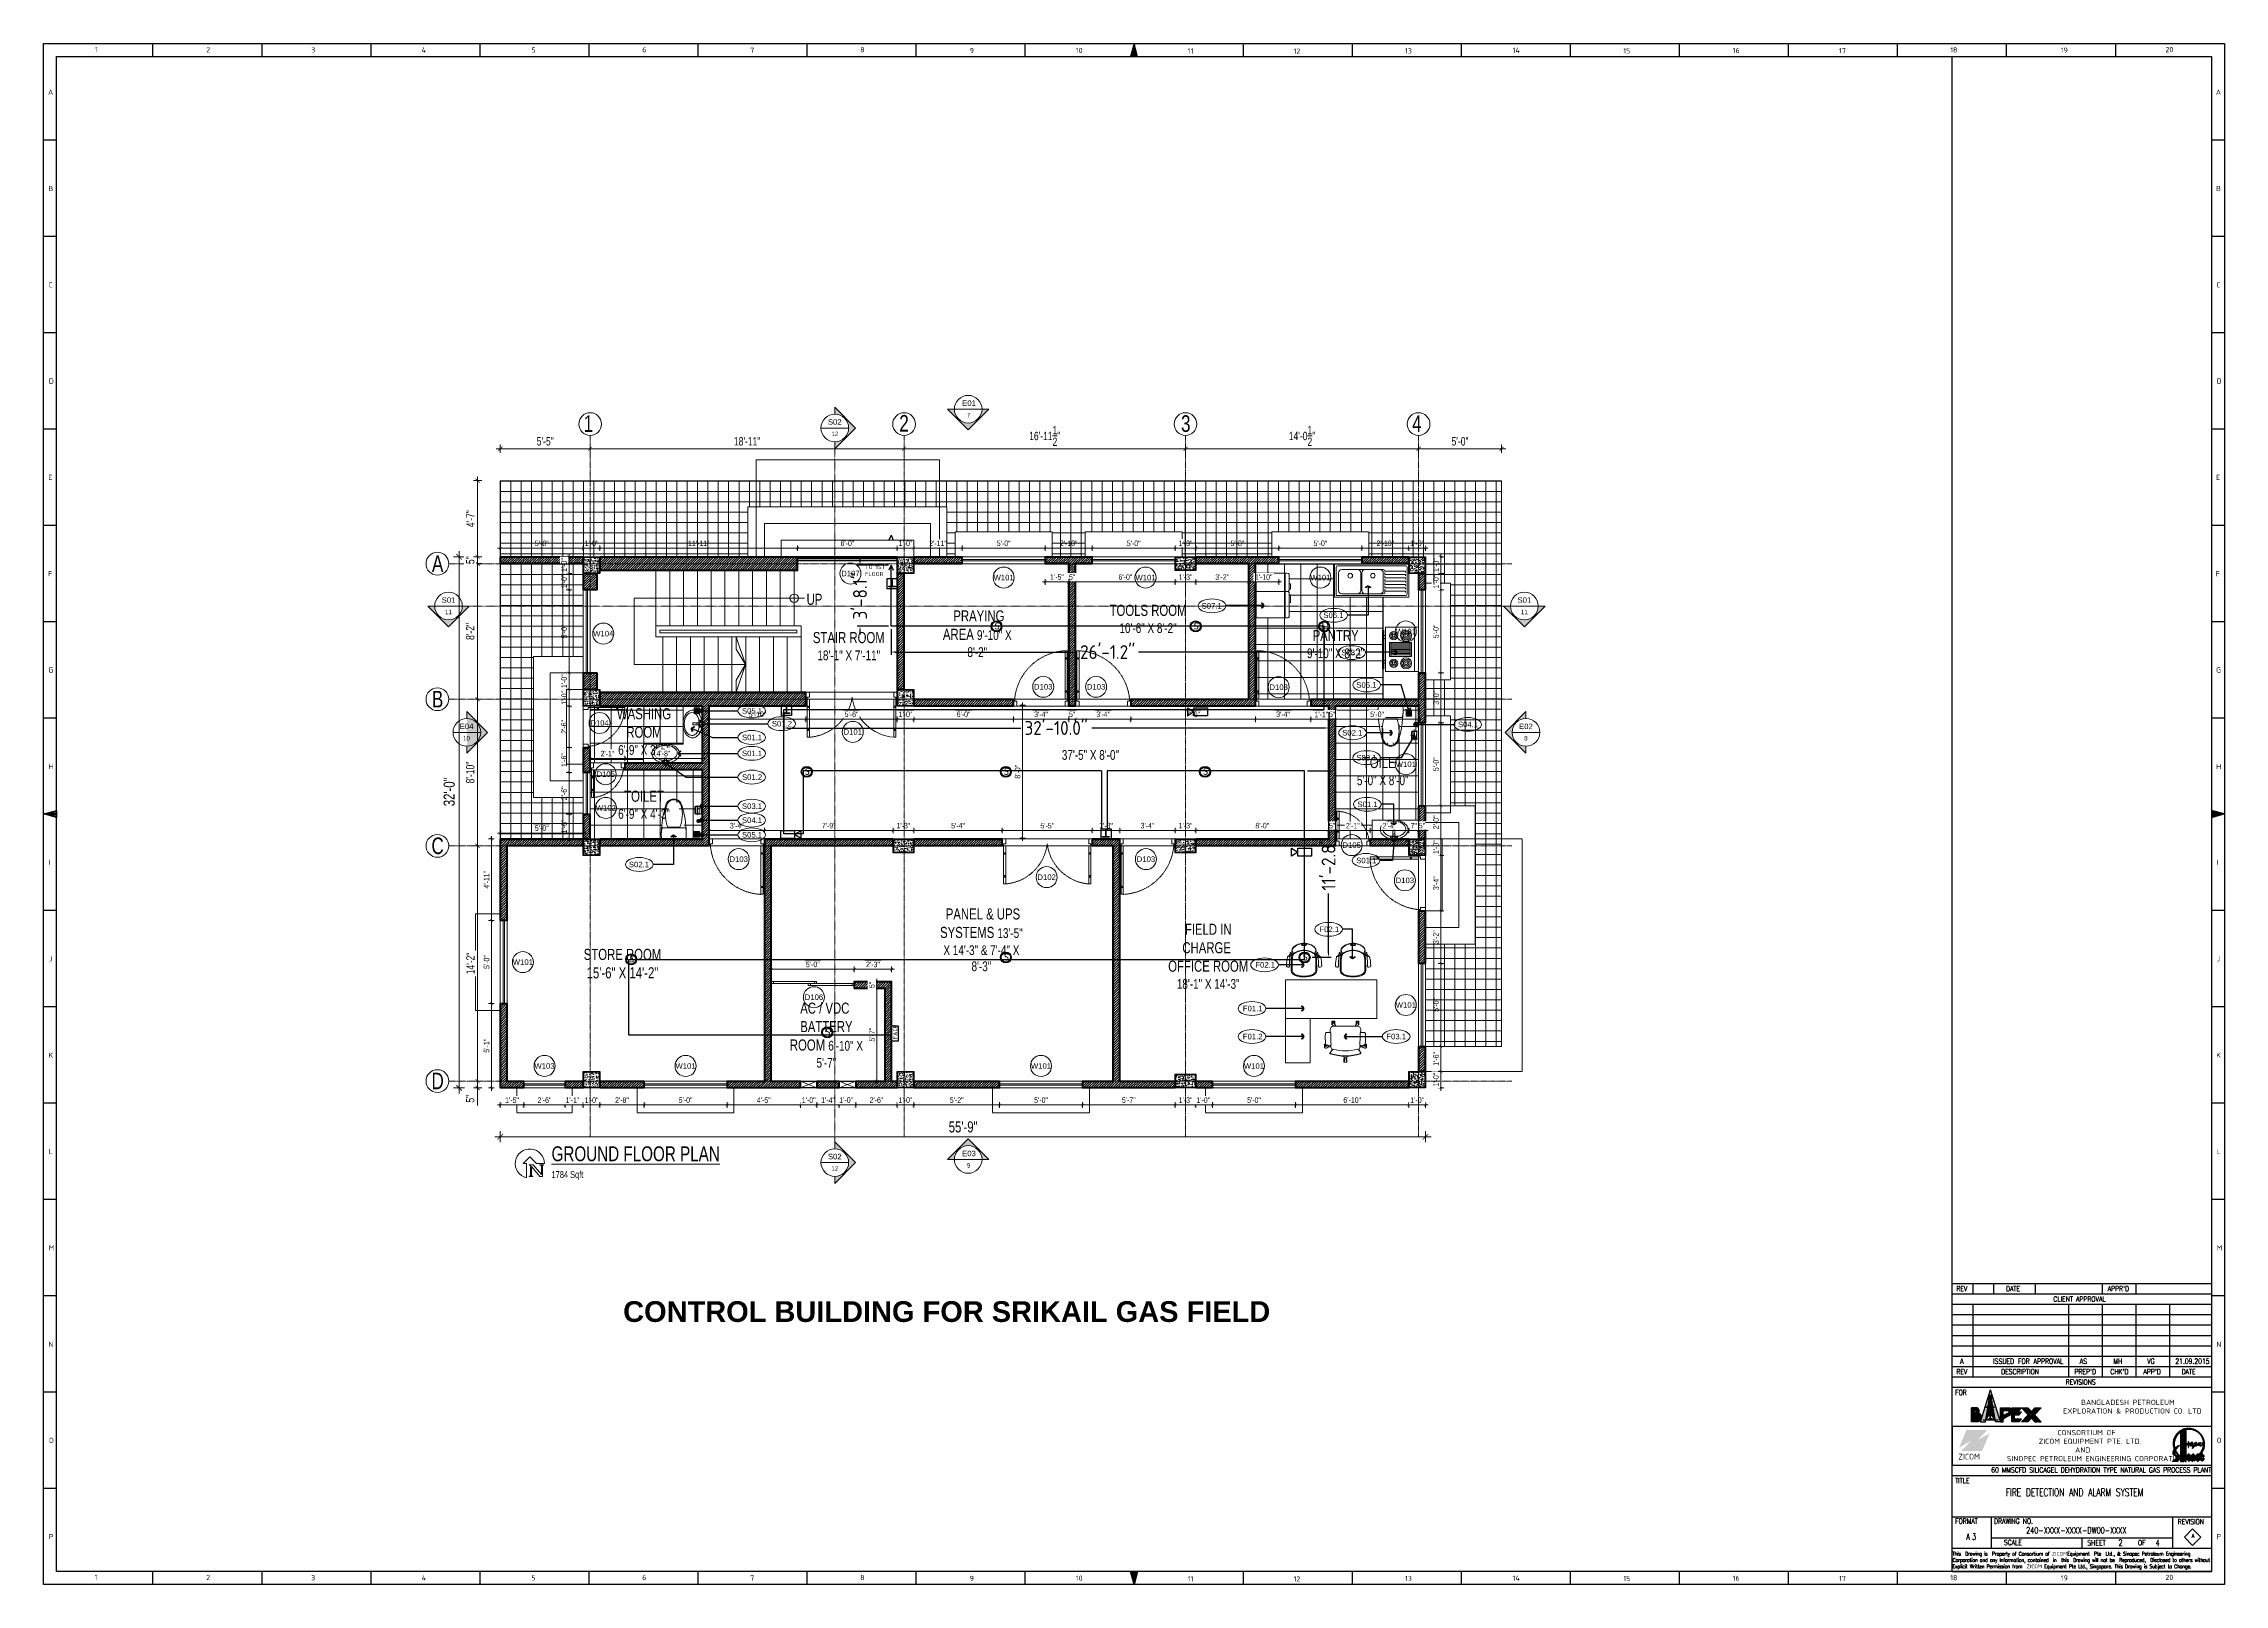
# Model space of a CAD drawing. Header units: inches. Extents: x 985 to 11353, y 526 to 2181.
# Drawn here: x 6222 to 7799, y 1067 to 2181 of the extents above; entities that cross this region are included whole.
import ezdxf
from ezdxf.enums import TextEntityAlignment as Align

# ---------------------------------------------------------------- set-up
doc = ezdxf.new("R2010")
doc.units = ezdxf.units.IN
doc.header["$MEASUREMENT"] = 0
for name, pattern in [('ACAD_ISO12W100', [21, 12, -3, 0, -3, 0, -3]), ('CENTER', [2, 1.25, -0.25, 0.25, -0.25]), ('DASH', [0.35, 0.25, -0.1]), ('DASHED', [0.75, 0.5, -0.25]), ('PHANTOMX2', [5, 2.5, -0.5, 0.5, -0.5, 0.5, -0.5])]:
    doc.linetypes.add(name, pattern=pattern)
for name, color, linetype in [('BORDER', 7, 'Continuous'), ('CABLE ROUTE FOR TOTAL PLANE-EMBED 2_DWG$0$SILICAGEL BORDER', 7, 'Continuous'), ('CONTROL PANEL', 1, 'Continuous'), ('FREE-TEXT', 7, 'Continuous'), ('HEAT DETECTOR', 6, 'Continuous'), ('horn & strobe', 1, 'Continuous'), ('HORN SROBE WIRING', 1, 'Continuous'), ('manual pull station', 1, 'Continuous'), ('smoke detector', 1, 'Continuous'), ('Text', 7, 'Continuous'), ('zone wiring', 5, 'Continuous')]:
    doc.layers.add(name, color=color, linetype=linetype)
for name, color, linetype, lineweight in [('COLUMN', 1, 'Continuous', 25), ('dim', 6, 'Continuous', 15), ('Dimension', 22, 'Continuous', 13), ('DOOR', 115, 'Continuous', 15), ('Elevation Marker', 252, 'Continuous', 15), ('FLOOR TILE', 40, 'Continuous', 15), ('Glass', 5, 'Continuous', 9), ('grid', 9, 'Continuous', 13), ('Grid marker', 161, 'Continuous', 15), ('Grid Text', 5, 'Continuous', 15), ('HACTH', 8, 'Continuous', 9), ('I-DOOR-IDEN-N', 7, 'Continuous', 15), ('I-FURN-CODE', 171, 'Continuous', 15), ('I-WC----EXST', 7, 'Continuous', 15), ('I-WC----N', 7, 'Continuous', 15), ('ID-FURN', 7, 'Continuous', 15), ('MARKER', 171, 'Continuous', 15), ('ONDOCS', 7, 'Continuous', 0), ('Plaster Line', 5, 'Continuous', 15), ('Porch', 90, 'Continuous', 15), ('railing', 232, 'Continuous', 15), ('Stair', 86, 'Continuous', 18), ('Sunshed', 5, 'Continuous', 15), ('Text-01', 253, 'Continuous', 15), ('wall 05', 3, 'Continuous', 40), ('WINDOW', 140, 'Continuous', 9)]:
    doc.layers.add(name, color=color, linetype=linetype, lineweight=lineweight)
doc.styles.add('1', font='isocp.shx')
doc.styles.add('Arial', font='arial.ttf')
doc.styles.add('CABLE ROUTE FOR TOTAL PLANE-EMBED 2_DWG$0$txt.shx', font='')
doc.styles.add('HZTXT', font='simplex.shx', dxfattribs={"width": 0.7})
doc.styles.add('ROMANS', font='txt.shx', dxfattribs={"width": 0.85})
doc.styles.get("Standard").update_dxf_attribs({"font": 'isocp3.shx'})
doc.styles.add('Swiss721', font='swisscl.ttf')
doc.styles.add('XREF-GROUND-A1$0$ATTR', font='romans.shx', dxfattribs={"width": 0.8, "height": 1.2})
doc.styles.get('CABLE ROUTE FOR TOTAL PLANE-EMBED 2_DWG$0$txt.shx').set_extended_font_data('txt.shx')
doc.dimstyles.new('DIM08', dxfattribs={"dimtxt": 8, "dimasz": 4, "dimexe": 4, "dimexo": 0, "dimgap": 3, "dimtad": 1, "dimdec": 1, "dimzin": 3, "dimdsep": 46, "dimlunit": 4, "dimtxsty": 'Swiss721', "dimblk": 'ARCHTICK', "dimcen": 0, "dimdle": 4, "dimclrd": 256, "dimclre": 256, "dimclrt": 256, "dimadec": 0, "dimazin": 0, "dimtfac": 1, "dimtdec": 1, "dimtofl": 0, "dimtmove": 0, "dimatfit": 3, "dimldrblk": 'ARCHTICK', "dimfxl": 4, "dimfxlon": 1, "dimtfill": 1, "dimtolj": 1, "dimtzin": 0, "dimlwd": 9, "dimlwe": 9, "dimarcsym": 0})
doc.dimstyles.new('F50', dxfattribs={"dimscale": 50, "dimtxt": 1.6, "dimasz": 1, "dimexe": 1.5, "dimexo": 1, "dimgap": 0.5, "dimtad": 1, "dimdec": 0, "dimzin": 12, "dimdsep": 46, "dimtxsty": 'Arial', "dimblk1": 'ARCHTICK', "dimblk2": 'ARCHTICK', "dimsah": 1, "dimcen": 0, "dimdle": 1.5, "dimclrd": 9, "dimclre": 9, "dimclrt": 2, "dimadec": 0, "dimazin": 3, "dimtfac": 1, "dimtdec": 0, "dimtix": 1, "dimtmove": 2, "dimatfit": 3, "dimldrblk": 'ArrowNote', "dimfxl": 1, "dimtolj": 1, "dimtzin": 0, "dimarcsym": 0})
doc.dimstyles.get("Standard").update_dxf_attribs({"dimtxt": 2, "dimasz": 3, "dimexe": 2, "dimexo": 2, "dimgap": 1, "dimtad": 0, "dimtih": 1, "dimtoh": 1, "dimdec": 1, "dimzin": 0, "dimdsep": 46, "dimtxsty": 'Standard', "dimcen": 0, "dimclrd": 256, "dimclre": 256, "dimclrt": 256, "dimadec": 1, "dimazin": 0, "dimtfac": 1, "dimtdec": 1, "dimtofl": 0, "dimtmove": 0, "dimatfit": 3, "dimfxl": 1, "dimtolj": 1, "dimtzin": 0, "dimlwd": -1, "dimlwe": -1, "dimarcsym": 0})
pattern_1 = [(50, (0, 0), (3.58630091, -0.313760675), [0.375, -4.125]), (355, (0, 0), (-0.69375667, 3.76096067), [0.3, -3.3]), (100.4514, (0.299, -0.026), (2.89254691, 3.44719771), [0.31870095, -3.50571056]), (46.1842, (0, 1), (5.33620524, -0.82759507), [0.5625, -6.1875]), (96.6356, (0.4447, 0.931), (4.67331353, 4.87058935), [0.47805144, -5.258565]), (351.1842, (0, 1), (4.67330973, 4.870593), [0.45, -4.95]), (21, (0.5, 0.75), (2.98453526, -2.01309445), [0.375, -4.125]), (326, (0.5, 0.75), (1.21657666, 3.62575023), [0.3, -3.3]), (71.4514, (0.7487, 0.5822), (4.20111314, 1.61265248), [0.31870095, -3.50571056]), (37.5, (0, 0), (0.060799277, 1.66446927), [0, -3.26, 0, -3.35, 0, -3.3125]), (7.5, (0, 0), (1.315347687, 1.97205856), [0, -1.91, 0, -3.185, 0, -1.2625]), (327.5, (-1.115, 0), (2.66911218, -0.112774359), [0, -1.25, 0, -3.9, 0, -5.175]), (317.5, (-1.615, 0), (2.915930847, 0.50052491), [0, -1.625, 0, -2.59, 0, -3.675])]
pattern_2 = [(90, (-134121.618, -169930.004), (-11.875, 3e-15), []), (180, (-134121.618, -169930.004), (-3e-15, -11.875), [])]
pattern_3 = [(45, (-115482.1609, -169903.1285), (-0.8838834765, 0.8838834765), [])]
pattern_4 = [(45, (-112246.3492, -171244.8229), (-0.8838834765, 0.8838834765), [])]
pattern_5 = [(45, (-115481.6609, -169903.1285), (-0.8838834765, 0.8838834765), [])]

# ---------------------------------------------------------------- blocks, each defined once
blk = doc.blocks.new('C 12X12')
at = {"layer": 'HACTH'}
h = blk.add_hatch(dxfattribs=at)
h.set_pattern_fill('AR-CONC', color=256, scale=0.5, style=0)
h.set_pattern_definition(pattern_1)
h.paths.add_polyline_path([(88279, -6819.5), (88279, -6808.5), (88268, -6808.5), (88268, -6819.5)])
at = {"layer": 'COLUMN'}
blk.add_lwpolyline([(88267.5, -6808), (88279.5, -6808), (88279.5, -6820), (88267.5, -6820)], close=True, dxfattribs=at)
at = {"layer": 'Plaster Line'}
blk.add_lwpolyline([(88268, -6808.5), (88279, -6808.5), (88279, -6819.5), (88268, -6819.5)], close=True, dxfattribs=at)
blk = doc.blocks.new('C10X15')
at = {"layer": 'HACTH'}
h = blk.add_hatch(dxfattribs=at)
h.set_pattern_fill('AR-CONC', color=256, scale=0.5, style=0)
h.set_pattern_definition(pattern_1)
h.paths.add_polyline_path([(88231.5, -6817.5), (88231.5, -6808.5), (88217.5, -6808.5), (88217.5, -6817.5)])
at = {"layer": 'COLUMN'}
blk.add_lwpolyline([(88217, -6808), (88232, -6808), (88232, -6818), (88217, -6818)], close=True, dxfattribs=at)
at = {"layer": 'Plaster Line'}
blk.add_lwpolyline([(88217.5, -6808.5), (88231.5, -6808.5), (88231.5, -6817.5), (88217.5, -6817.5)], close=True, dxfattribs=at)
blk = doc.blocks.new('XREF-GROUND-A1$0$Oven-P-01')
for p, q in [((0, 525), (800, 525)), ((275, 450), (525, 450)), ((300, 100), (300, 450)), ((325, 450), (325, 100)), ((350, 100), (350, 450)), ((375, 450), (375, 100)), ((400, 100), (400, 450)), ((425, 450), (425, 100)), ((450, 100), (450, 450)), ((475, 450), (475, 100)), ((500, 100), (500, 450)), ((150, 0), (150, -25)), ((200, -25), (200, 0)), ((525, 100), (275, 100)), ((600, -25), (600, 0)), ((650, 0), (650, -25))]:
    blk.add_line(p, q)
for points in [[(0, 0), (0, 600), (800, 600), (800, 0)], [(275, 75), (275, 475), (525, 475), (525, 75)], [(50, -50), (50, -25), (750, -25), (750, -50)]]:
    blk.add_lwpolyline(points, close=True)
for centre, radius in [((150, 375), 100), ((150, 375), 75), ((150, 375), 50), ((150, 375), 25), ((650, 375), 100), ((650, 375), 75), ((650, 375), 50), ((650, 375), 25), ((150, 150), 75), ((150, 150), 50), ((150, 150), 25), ((650, 150), 75), ((650, 150), 50), ((650, 150), 25)]:
    blk.add_circle(centre, radius)
at = {"style": 'XREF-GROUND-A1$0$ATTR', "width": 0.8, "flags": 9}
blk.add_attdef('ESTCODE', (0, 600), '', height=0.2, dxfattribs=at)
blk = doc.blocks.new('XREF-GROUND-A1$0$Sink-Basin-P-03')
for p, q in [((95, 600), (95, 0)), ((1440, 600), (95, 600)), ((125, 540), (125, 30)), ((1380, 570), (155, 570)), ((168, 441), (168, 122)), ((977, 501), (228, 501)), ((570, 441), (570, 122)), ((592, 441), (592, 122)), ((977, 441), (977, 122)), ((1380, 471), (1007, 471)), ((1007, 447), (1007, 411)), ((1380, 411), (1007, 411)), ((1380, 471), (1380, 447)), ((1380, 411), (1380, 387)), ((1410, 540), (1410, 60)), ((1440, 600), (1440, 0)), ((95, 0), (1440, 0)), ((125, 30), (1380, 30)), ((228, 62), (977, 62)), ((1007, 387), (1007, 351)), ((1380, 351), (1007, 351)), ((1007, 327), (1007, 291)), ((1380, 291), (1007, 291)), ((1007, 267), (1007, 231)), ((1380, 231), (1007, 231)), ((1007, 207), (1007, 171)), ((1380, 171), (1007, 171)), ((1007, 147), (1007, 111)), ((1380, 111), (1007, 111)), ((1007, 110), (1007, 92)), ((1380, 351), (1380, 327)), ((1380, 291), (1380, 267)), ((1380, 231), (1380, 207)), ((1380, 171), (1380, 147)), ((1380, 111), (1380, 87))]:
    blk.add_line(p, q)
for centre, radius in [((379, 391), 42.6), ((788, 391), 41.5)]:
    blk.add_circle(centre, radius)
for centre, radius, start, end in [((155, 540), 30, 90, 180), ((228, 441), 60, 90, 180), ((510, 441), 60, 0, 90), ((652, 441), 60, 90, 180), ((917, 441), 60, 0, 90), ((977, 471), 30, 0, 90), ((1380, 540), 30, 0, 90), ((228, 122), 60, 180, 270), ((510, 122), 60, 270, 0), ((652, 122), 60, 180, 270), ((917, 122), 60, 270, 0), ((977, 92), 30, 270, 0), ((1380, 60), 30, 270, 0)]:
    blk.add_arc(centre, radius, start, end)
blk = doc.blocks.new('XREF-GROUND-A1$0$Refrigrator-P-02')
for p, q in [((600, 0), (0, 0)), ((0, 0), (0, -515)), ((600, -515), (600, 0)), ((0, -515), (600, -515)), ((0, -525), (600, -525)), ((0, -525), (0, -560)), ((10, -515), (10, -525)), ((40, -600), (560, -600)), ((75, -600), (75, -625)), ((75, -625), (200, -625)), ((200, -625), (250, -625)), ((250, -625), (250, -600)), ((590, -515), (590, -525)), ((600, -560), (600, -525))]:
    blk.add_line(p, q)
for centre, start, end in [((40, -560), 180, 270), ((560, -560), 270, 0)]:
    blk.add_arc(centre, 40, start, end)
blk = doc.blocks.new('$plan$00000388')
for p, q in [((-212, 108), (-212, -108)), ((-202, -210), (-202, 210)), ((0, -221), (0, 221))]:
    blk.add_line(p, q)
blk.add_lwpolyline([(-202, -210), (-152, -221), (-102, -226), (-50, -226), (0, -221)])
for centre, radius, start, end in [((-595, 0), 129, 159.5476, 200.4524), ((-562, -12), 164, 107.2477, 159.5476), ((-580, 0), 129, 136.8543, 223.1457), ((-556, -23), 163, 104.7786, 136.8543), ((-71, -1597), 1823, 91.2224, 107.2477), ((-443, -448), 602, 67.3737, 104.7786), ((-76, -236), 463, 97.7399, 105.822), ((-76, -236), 463, 80.5377, 97.7399), ((-562, 12), 164, 200.4524, 252.7523), ((-556, 23), 163, 223.1457, 255.2214), ((-71, 1597), 1823, 252.7523, 268.7776), ((-443, 448), 602, 255.2214, 292.6263)]:
    blk.add_arc(centre, radius, start, end)
blk = doc.blocks.new('h')
at = {"layer": 'I-WC----N', "color": 252, "linetype": 'CENTER', "ltscale": 0.2}
for p, q in [((544281, -25820), (544314, -25820)), ((544297, -25837), (544297, -25801))]:
    blk.add_line(p, q, dxfattribs=at)
at = {"layer": 'I-WC----N'}
blk.add_lwpolyline([(544273, -25760), (544321, -25760), (544321, -25765), (544273, -25765)], close=True, dxfattribs=at)
blk.add_lwpolyline([(544289, -25814), (544289, -25765), (544305, -25765), (544305, -25814)], dxfattribs=at)
at = {"layer": 'I-WC----N', "linetype": 'DASH', "ltscale": 5}
blk.add_circle((544297, -25820), 30, dxfattribs=at)
at = {"layer": 'I-WC----N'}
for radius in [10, 5]:
    blk.add_circle((544297, -25820), radius, dxfattribs=at)
blk = doc.blocks.new('typical king$0$5767 PAPER HOLDER')
at = {"color": 0, "linetype": 'CENTER', "lineweight": -2, "ltscale": 0.5}
blk.add_line((80, 98), (80, -92), dxfattribs=at)
at = {"color": 0, "linetype": 'DASHED', "lineweight": -2, "ltscale": 10, "flags": 128}
for points in [[(5, 52), (0, 52), (0, -52), (5, -52)], [(97, 72), (5, 72), (5, -72), (100, -72)]]:
    blk.add_lwpolyline(points, dxfattribs=at)
at = {"color": 0, "linetype": 'DASHED', "lineweight": -2, "ltscale": 10}
blk.add_lwpolyline([(100, -62), (35, -62), (35, 62), (97, 62)], dxfattribs=at)
blk.add_lwpolyline([(75, -72), (85, -72), (85, 72), (75, 72)], close=True, dxfattribs=at)
at = {"color": 0, "linetype": 'ByBlock', "lineweight": -2, "flags": 128}
blk.add_lwpolyline([(100, -72), (115, -72), (115, 72), (100, 72)], dxfattribs=at)
at = {"color": 0, "linetype": 'ByBlock', "lineweight": -2}
blk.add_lwpolyline([(100, 62), (125, 62), (125, -62), (100, -62)], dxfattribs=at)
blk = doc.blocks.new('floor drain 01')
at = {"color": 0}
blk.add_lwpolyline([(-10, -10), (90, -10), (90, 90), (-10, 90)], close=True, dxfattribs=at)
for points in [[(2, 47, 0.191053), (7, 42, 0.194336), (16, 42, -0.272606), (25, 41, 1.040732), (27, 44, 0.091346), (26, 45, 0.160783), (17, 46, -0.323658), (9, 51, 0.91079)], [(6, 23, 0.191053), (12, 23, 0.194336), (19, 28, -0.272606), (27, 32, 1.040732), (27, 36, 0.091346), (26, 36, 0.160783), (18, 32, -0.323658), (9, 31, 0.91079)], [(14, 68, 0.191053), (15, 61, 0.194336), (22, 56, -0.272606), (29, 50, 1.040732), (32, 51, 0.091346), (32, 53, 0.160783), (25, 59, -0.323658), (22, 67, 0.91079)], [(22, 6, 0.191053), (28, 10, 0.194336), (31, 18, -0.272606), (34, 26, 1.040732), (32, 29, 0.091346), (31, 28, 0.160783), (27, 20, -0.323658), (20, 14, 0.91079)], [(35, 78, 0.191053), (32, 72, 0.194336), (35, 63, -0.272606), (37, 55, 1.040732), (40, 53, 0.091346), (41, 55, 0.160783), (39, 64, -0.323658), (41, 72, 0.91079)], [(45, 2, 0.191053), (48, 8, 0.194336), (45, 17, -0.272606), (43, 25, 1.040732), (40, 27, 0.091346), (39, 25, 0.160783), (41, 16, -0.323658), (39, 8, 0.91079)], [(58, 74, 0.191053), (52, 70, 0.194336), (49, 62, -0.272606), (46, 54, 1.040732), (48, 51, 0.091346), (49, 52, 0.160783), (53, 60, -0.323658), (60, 66, 0.91079)], [(66, 12, 0.191053), (65, 19, 0.194336), (58, 24, -0.272606), (51, 30, 1.040732), (48, 29, 0.091346), (48, 27, 0.160783), (55, 21, -0.323658), (58, 13, 0.91079)], [(74, 57, 0.191053), (68, 57, 0.194336), (61, 52, -0.272606), (53, 48, 1.040732), (53, 44, 0.091346), (54, 44, 0.160783), (62, 48, -0.323658), (71, 49, 0.91079)], [(78, 33, 0.191053), (73, 38, 0.194336), (64, 38, -0.272606), (55, 39, 1.040732), (53, 36, 0.091346), (54, 35, 0.160783), (63, 34, -0.323658), (71, 29, 0.91079)]]:
    blk.add_lwpolyline(points, format="xyb", close=True, dxfattribs=at)
for centre, radius in [((40, 40), 41.7), ((32, 45), 1.83), ((33, 34), 1.83), ((42, 49), 1.83), ((43, 31), 1.83), ((50, 41), 1.83)]:
    blk.add_circle(centre, radius, dxfattribs=at)
blk = doc.blocks.new('_ArchTick')
at = {"color": 0, "linetype": 'ByBlock', "const_width": 0.15}
blk.add_lwpolyline([(-0.5, -0.5), (0.5, 0.5)], dxfattribs=at)
blk = doc.blocks.new('*D237')
at = {"layer": 'Defpoints', "color": 0, "transparency": 16777216}
for p in [(6748.7, 1503.3), (6808.7, 1512.1), (6808.7, 1501.8)]:
    blk.add_point(p, dxfattribs=at)
at = {"layer": 'Dimension', "lineweight": 9, "transparency": 16777216}
for p, q in [((6748.7, 1510.1), (6748.7, 1514.1)), ((6808.7, 1510.1), (6808.7, 1514.1)), ((6746.7, 1512.1), (6810.7, 1512.1))]:
    blk.add_line(p, q, dxfattribs=at)
at = {"layer": 'Dimension', "lineweight": 9, "transparency": 16777216, "xscale": 2, "yscale": 2, "zscale": 2, "rotation": 180}
blk.add_blockref('_ArchTick', (6748.7, 1512.1), dxfattribs=at)
at = {"layer": 'Dimension', "lineweight": 9, "transparency": 16777216, "xscale": 2, "yscale": 2, "zscale": 2}
blk.add_blockref('_ArchTick', (6808.7, 1512.1), dxfattribs=at)
at = {"layer": 'Dimension', "transparency": 16777216, "insert": (6778.7, 1515.6), "char_height": 4, "attachment_point": 5, "style": 'Swiss721', "bg_fill": 3, "box_fill_scale": 1.25, "bg_fill_color": 256, "bg_fill_true_color": 13158600, "bg_fill_transparency": 0}
blk.add_mtext('\\A1;5\'-0"', dxfattribs=at)
blk = doc.blocks.new('A$C755F672F')
at = {"layer": 'Defpoints'}
for points in [[(0.2, 0), (0.2, -0.2), (0, -0.2), (0, 0)], [(5, 0), (5, -0.2), (4.8, -0.2), (4.8, 0)], [(0.2, -24.8), (0.2, -25), (0, -25), (0, -24.8)], [(5, -24.8), (5, -25), (4.8, -25), (4.8, -24.8)]]:
    blk.add_lwpolyline(points, close=True, dxfattribs=at)
at = {"layer": 'DOOR'}
for points in [[(5, -1), (3.5, -1), (3.5, -2.5), (0.2, -2.5), (0.2, -2.2), (0, -2.2), (0, -0.2), (0.2, -0.2), (0.2, 0), (4.8, 0), (4.8, -0.2), (5, -0.2), (5, -1)], [(10, -1.7), (10, -2), (11, -2), (11, -2.5), (5, -2.5), (5, -1), (11, -1), (11, -1.5), (10, -1.5), (10, -1.7), (10, -1.5), (11, -1.5), (11, -1), (19, -1), (19, -1.5), (20, -1.5), (20, -2), (19, -2), (19, -2.5), (11, -2.5), (25, -2.5), (25, -1), (19, -1)], [(5, -24), (3.5, -24), (3.5, -22.5), (0.2, -22.5), (0.2, -22.8), (0, -22.8), (0, -24.8), (0.2, -24.8), (0.2, -25), (4.8, -25), (4.8, -24.8), (5, -24.8), (5, -24)]]:
    blk.add_lwpolyline(points, dxfattribs=at)
at = {"layer": 'DOOR', "linetype": 'DASHED', "lineweight": 0}
blk.add_arc((1, -0.2), 24.1, 279.5352, 354.6049, dxfattribs=at)
at = {"layer": 'HACTH', "lineweight": 0, "ltscale": 10}
for p, q in [((0, -2.2), (0, -22.8)), ((5, -1.5), (5, -24))]:
    blk.add_line(p, q, dxfattribs=at)
blk = doc.blocks.new('A$C67890D36')
at = {"layer": 'Defpoints'}
for points in [[(0.2, 0), (0.2, -0.2), (0, -0.2), (0, 0)], [(5, 0), (5, -0.2), (4.8, -0.2), (4.8, 0)], [(0.2, -29.8), (0.2, -30), (0, -30), (0, -29.8)], [(5, -29.8), (5, -30), (4.8, -30), (4.8, -29.8)]]:
    blk.add_lwpolyline(points, close=True, dxfattribs=at)
at = {"layer": 'DOOR'}
for points in [[(5, -1), (3.5, -1), (3.5, -2.5), (0.2, -2.5), (0.2, -2.2), (0, -2.2), (0, -0.2), (0.2, -0.2), (0.2, 0), (4.8, 0), (4.8, -0.2), (5, -0.2), (5, -1)], [(10, -1.7), (10, -2), (11, -2), (11, -2.5), (5, -2.5), (5, -1), (11, -1), (11, -1.5), (10, -1.5), (10, -1.7), (10, -1.5), (11, -1.5), (11, -1), (24, -1), (24, -1.5), (25, -1.5), (25, -2), (24, -2), (24, -2.5), (11, -2.5), (30, -2.5), (30, -1), (24, -1)], [(5, -29), (3.5, -29), (3.5, -27.5), (0.2, -27.5), (0.2, -27.8), (0, -27.8), (0, -29.8), (0.2, -29.8), (0.2, -30), (4.8, -30), (4.8, -29.8), (5, -29.8), (5, -29)]]:
    blk.add_lwpolyline(points, dxfattribs=at)
at = {"layer": 'DOOR', "linetype": 'DASHED', "lineweight": 0}
blk.add_arc((1.2, -0.3), 28.9, 277.632, 355.7047, dxfattribs=at)
at = {"layer": 'HACTH', "lineweight": 0, "ltscale": 10}
for p, q in [((0, -2.2), (0, -27.8)), ((5, -1.5), (5, -29))]:
    blk.add_line(p, q, dxfattribs=at)
blk = doc.blocks.new('ch-1')
at = {"layer": 'ID-FURN', "color": 252, "lineweight": 13}
for p, q in [((-76, 222), (-80, 218)), ((-80, 218), (-80, 208)), ((-80, 208), (-79, 207)), ((-80, 188), (-79, 189)), ((-80, 178), (-80, 188)), ((-76, 174), (-80, 178)), ((-79, 207), (-48, 207)), ((-79, 206), (-79, 190)), ((-79, 206), (-49, 206)), ((-79, 190), (-49, 190)), ((-79, 189), (-48, 189)), ((-23, 222), (-76, 222)), ((-23, 174), (-76, 174)), ((-25, 175), (0, 157)), ((-20, 218), (-23, 222)), ((-20, 218), (-20, 213)), ((300, 345), (297, 341)), ((297, 341), (297, 331)), ((297, 331), (298, 330)), ((298, 330), (328, 330)), ((298, 329), (298, 324)), ((298, 329), (328, 329)), ((353, 345), (300, 345)), ((309, 312), (327, 312)), ((309, 311), (327, 311)), ((322, 297), (316, 297)), ((326, 307), (321, 294)), ((353, 298), (339, 255)), ((353, 297), (352, 297)), ((357, 341), (353, 345)), ((357, 301), (353, 297)), ((357, 341), (357, 336)), ((357, 301), (357, 305)), ((559, 15), (521, 15)), ((533, 24), (530, 21)), ((530, 21), (530, 15)), ((586, 24), (533, 24)), ((590, 21), (586, 24)), ((590, 21), (590, 16)), ((-76, -174), (-80, -177)), ((-80, -177), (-80, -187)), ((-80, -187), (-79, -188)), ((-80, -208), (-79, -207)), ((-80, -218), (-80, -208)), ((-76, -221), (-80, -218)), ((-79, -188), (-48, -188)), ((-79, -189), (-49, -189)), ((-79, -206), (-79, -189)), ((-79, -206), (-49, -206)), ((-79, -207), (-48, -207)), ((-23, -174), (-76, -174)), ((-23, -221), (-76, -221)), ((-25, -175), (0, -157)), ((-20, -218), (-23, -221)), ((-20, -218), (-20, -213)), ((-8, -198), (0, -192)), ((297, -331), (298, -329)), ((297, -340), (297, -331)), ((300, -344), (297, -340)), ((298, -328), (298, -324)), ((298, -328), (328, -328)), ((298, -329), (328, -329)), ((353, -344), (300, -344)), ((309, -311), (327, -311)), ((309, -312), (327, -312)), ((322, -296), (316, -296)), ((326, -307), (321, -293)), ((353, -298), (339, -254)), ((353, -296), (352, -296)), ((357, -300), (353, -296)), ((357, -340), (353, -344)), ((357, -300), (357, -305)), ((357, -340), (357, -336)), ((559, -14), (521, -14)), ((530, -20), (530, -14)), ((533, -23), (530, -20)), ((586, -23), (533, -23)), ((590, -20), (586, -23)), ((590, -20), (590, -15))]:
    blk.add_line(p, q, dxfattribs=at)
at = {"layer": 'ID-FURN', "color": 252}
for p, q in [((-8, 198), (0, 193)), ((0, 196), (0, -196)), ((59, 251), (108, 249)), ((104, 264), (103, 306)), ((316, 240), (344, 239)), ((334, 275), (336, 266)), ((59, -250), (108, -248)), ((103, -306), (104, -264)), ((316, -239), (344, -238)), ((334, -275), (336, -265))]:
    blk.add_line(p, q, dxfattribs=at)
for points in [[(321, 252), (309, 310)], [(321, -252), (309, -310)]]:
    blk.add_lwpolyline(points, dxfattribs=at)
at = {"layer": 'ID-FURN', "color": 252, "lineweight": 13}
blk.add_lwpolyline([(495, -26), (521, -22), (521, 22), (495, 26)], dxfattribs=at)
for centre, radius, start, end in [((-32, 198), 19.1, 22.5325, 265.4675), ((-36, 159), 20, 54.2096, 80.7154), ((4, 215), 20, 207.2846, 233.7904), ((345, 321), 19.1, 310.5325, 193.4675), ((307, 313), 20, 342.2096, 8.7154), ((372, 292), 20, 135.2846, 161.7905), ((559, 35), 20, 270.2096, 296.7154), ((578, 0), 19.1, 238.5325, 121.4675), ((-32, -198), 19.1, 94.5325, 337.4675), ((-36, -159), 20, 279.2846, 305.7904), ((4, -214), 20, 126.2096, 152.7154), ((345, -320), 19.1, 166.5325, 49.4675), ((307, -313), 20, 351.2846, 17.7904), ((372, -292), 20, 198.2096, 224.7154), ((559, -34), 20, 63.2846, 89.7905)]:
    blk.add_arc(centre, radius, start, end, dxfattribs=at)
at = {"layer": 'ID-FURN', "color": 252}
for centre, radius, start, end in [((57, 194), 57, 87.5809, 177.8265), ((123, 309), 20.1, 95.0446, 186.0128), ((126, 262), 22.2, 175.0498, 270.9397), ((194, -511), 843, 83.3556, 94.9128), ((147, -5275), 5515, 88.3219, 90.2152), ((290, 307), 19.6, 11.3923, 86.0755), ((309, 250), 12.1, 267.6468, 9.6188), ((303, 268), 31.9, 13.7582, 74.5871), ((110, 210), 234, 7.127, 13.7582), ((342, 179), 59.8, 36.272, 87.3972), ((392, 194), 15.3, 136.9683, 155.6038), ((-286, 0), 693, 343.2048, 16.7952), ((597, 1), 297, 122.0525, 136.7624), ((445, 244), 11.1, 21.1039, 124.6268), ((439, 242), 11.1, 21.1039, 91.3806), ((-306, 0), 794, 341.9963, 18.0037), ((-306, 0), 801, 341.9963, 18.0037), ((57, -193), 57, 182.1735, 272.4191), ((123, -308), 20.1, 173.9872, 264.9554), ((126, -262), 22.2, 89.0603, 184.9502), ((194, 511), 843, 265.0872, 276.6444), ((147, 5275), 5515, 269.7848, 271.6781), ((290, -306), 19.6, 273.9245, 348.6077), ((309, -249), 12.1, 350.3812, 92.3532), ((303, -267), 31.9, 285.413, 346.2418), ((110, -210), 234, 346.2418, 352.873), ((342, -179), 59.8, 272.6028, 324.0692), ((392, -194), 15.3, 204.3962, 223.0317), ((597, -1), 297, 223.2376, 237.9475), ((439, -241), 11.1, 268.6194, 338.8961), ((445, -243), 11.1, 235.3732, 338.8961)]:
    blk.add_arc(centre, radius, start, end, dxfattribs=at)
blk = doc.blocks.new("VISITOR'S CHAIR")
at = {"layer": 'ID-FURN'}
for p, q in [((-253, 410), (-253, 430)), ((-246, 415), (-252, 405)), ((-238, 446), (-237, 446)), ((-234, 392), (-226, 404)), ((-209, 412), (-220, 402)), ((-220, 402), (-216, 392)), ((-195, 429), (-209, 412)), ((-206, 445), (-200, 438)), ((-200, 438), (-204, 436)), ((-194, 437), (-202, 449)), ((-159, 444), (-196, 428)), ((194, 437), (202, 449)), ((194, 429), (209, 412)), ((206, 445), (200, 438)), ((200, 438), (204, 436)), ((209, 412), (220, 402)), ((220, 402), (216, 392)), ((233, 392), (226, 404)), ((246, 415), (252, 405)), ((252, 410), (252, 430)), ((-284, 373), (-275, 372)), ((-264, 191), (-263, 232)), ((-263, 232), (-261, 241)), ((-261, 241), (-256, 371)), ((-251, 378), (-240, 386)), ((-234, 128), (-234, 150)), ((-216, 125), (-213, 288)), ((-213, 288), (-206, 356)), ((206, 355), (211, 307)), ((211, 307), (215, 126)), ((227, 334), (233, 128)), ((251, 378), (240, 386)), ((260, 241), (256, 371)), ((262, 232), (260, 241)), ((264, 191), (262, 232)), ((287, 373), (278, 372))]:
    blk.add_line(p, q, dxfattribs=at)
for centre, major_axis, ratio, start_param, end_param in [((-208, 326), (-64, 64), 1, -0.27183, -0.033972), ((-236, 430), (11.7, 11.7), 1, 0.895345, 2.346242), ((-237, 411), (11.5, 11.5), 1, 2.359032, 2.700427), ((-236, 410), (-8.33, 8.33), 1, 3.308932, 6.927895), ((-232, 600), (-108, 108), 1, 2.322741, 2.51101), ((-237, 418), (-16.4, 16.4), 1, 2.597956, 3.176359), ((-162, 483), (40.7, 40.7), 1, 1.641382, 2.3562), ((-162, 483), (40.7, 40.7), 1, 2.3562, 3.058022), ((-118, 356), (-74.2, 74.2), 1, 0.158797, 0.434217), ((-162, 483), (-37, 37), 1, 0.070585, 0.785404), ((-162, 483), (37, 37), 1, 2.3562, 3.058022), ((4, 124), (254, 254), 1, 0.795932, 1.416989), ((-31, 377), (160, 160), 1, 1.106098, 1.669765), ((-31, 377), (156, 156), 1, 1.106098, 1.669765), ((-122, 361), (-58.3, 58.3), 1, -0.121154, 0.49051), ((-199, 433), (4.34, 4.34), 1, 4.766338, 6.168083), ((-51, 268), (141, 141), 1, 1.029343, 1.444292), ((-26, 384), (156, 156), 1, 1.024131, 1.139863), ((-26, 384), (-153, 153), 1, -0.546665, -0.430933), ((0, 118), (253, 253), 1, 0.505105, 1.065692), ((0, 280), (233, 233), 1, 0.786111, 1.024131), ((0, 280), (-229, 229), 1, -0.784686, -0.546665), ((-42, 582), (-3.34, 3.34), 1, -0.185935, 0.785398), ((-42, 582), (3.34, 3.34), 1, 2.356194, 3.327527), ((-22, 553), (28, 28), 1, 1.306571, 1.384862), ((-22, 610), (-28, 28), 1, 1.756731, 2.080357), ((0, 359), (-164, 164), 1, -0.967168, -0.603629), ((-9, 657), (-62.5, 62.5), 1, 2.080357, 2.239483), ((0, 732), (-116, 116), 1, 2.239483, 2.356194), ((0, 280), (233, 233), 1, 0.546665, 0.784686), ((0, 280), (-229, 229), 1, -1.024131, -0.786111), ((0, 732), (-116, 116), 1, 2.356194, 2.472906), ((-2, 130), (-249, 249), 1, -1.424708, -0.790588), ((9, 657), (62.5, 62.5), 1, 4.043702, 4.202828), ((22, 610), (28, 28), 1, 4.202828, 4.526454), ((22, 553), (-28, 28), 1, -1.384862, -1.299686), ((42, 582), (3.34, 3.34), 1, 5.497787, 6.46912), ((42, 582), (-3.34, 3.34), 1, 2.955658, 3.926991), ((25, 384), (-153, 153), 1, -1.139863, -1.024131), ((25, 384), (-156, 156), 1, -1.139863, -1.024131), ((51, 268), (141, 141), 1, 0.126504, 0.541453), ((28, 375), (159, 159), 1, 6.197379, 6.741162), ((28, 375), (-162, 162), 1, 4.626582, 5.170366), ((122, 361), (-58.3, 58.3), 1, 4.221879, 4.833543), ((199, 433), (4.34, 4.34), 1, 1.685898, 3.087644), ((85, 416), (109, 109), 1, 6.212612, 6.231759), ((162, 483), (37, 37), 1, 5.497793, 6.212612), ((162, 483), (-37, 37), 1, 3.225371, 3.926997), ((117, 356), (74.2, 74.2), 1, 5.848968, 6.124388), ((85, 416), (113, 113), 1, 6.212612, 6.231759), ((162, 483), (-40.7, 40.7), 1, 3.926985, 4.641803), ((162, 483), (40.7, 40.7), 1, 4.795959, 5.497781), ((233, 611), (116, 116), 1, 3.774404, 3.956147), ((237, 418), (-16.4, 16.4), 1, 1.53603, 2.114433), ((236, 410), (8.33, 8.33), 1, 5.638476, 9.257439), ((236, 430), (-11.7, 11.7), 1, 3.936943, 5.38784), ((236, 411), (-11.5, 11.5), 1, 3.582758, 3.924153), ((207, 326), (64, 64), 1, 0.033972, 0.27183), ((603, 170), (-651, 651), 1, 0.573881, 0.750879), ((-297, 202), (13.6, 13.6), 1, 2.322194, 3.388756), ((-281, 229), (36.4, 36.4), 1, 3.399296, 4.068112), ((-285, 360), (-8.76, 8.76), 1, -0.863376, 0.564498), ((-246, 374), (-29, 9), 0.940619, -0.371164, 0.371164), ((-277, 191), (-9.06, 9.06), 1, 2.406079, 3.903189), ((-268, 332), (2.3, 41.2), 0.843481, -0.27588, 0.27588), ((-243, 367), (9.99, 9.99), 1, 1.377732, 2.024937), ((-249, 401), (12.4, 12.4), 1, 4.437336, 4.934607), ((1966, 159), (1556, 1556), 1, 2.276461, 2.36002), ((-110, 135), (87.7, 87.7), 1, 2.416541, 2.868914), ((17, 317), (173, 173), 1, 2.044581, 2.285039), ((-133, 135), (-73.8, 73.8), 1, 1.404983, 1.497112), ((-119, 126), (68.4, 68.4), 1, 2.356783, 2.833835), ((-90, 184), (-120, 120), 1, 1.547695, 1.947381), ((45, 326), (-179, 179), 1, 0.550308, 0.670712), ((-169, 107), (-31.3, 31.3), 1, 1.42524, 1.547695), ((-90, 184), (109, 109), 1, 3.118491, 3.518177), ((-36, 307), (-215, 215), 1, 1.947381, 2.1796), ((-36, 307), (205, 205), 1, 3.518177, 3.750397), ((-1, 504), (-356, 356), 1, 2.1796, 2.358034), ((-1, 504), (-346, 346), 1, 2.1796, 2.358034), ((-1, 504), (346, 346), 1, 3.92883, 4.107264), ((-1, 504), (-356, 356), 1, 2.358034, 2.536468), ((35, 307), (-205, 205), 1, 2.536468, 2.768687), ((35, 307), (-215, 215), 1, 2.536468, 2.768687), ((89, 184), (109, 109), 1, 4.339484, 4.739169), ((89, 184), (120, 120), 1, 4.339484, 4.739169), ((-46, 326), (-179, 179), 1, 4.041677, 4.162081), ((169, 108), (31.3, 31.3), 1, 4.739169, 4.873442), ((118, 126), (68.4, 68.4), 1, 5.032166, 5.498375), ((137, 132), (-69.9, 69.9), 1, 3.217039, 3.320838), ((-18, 317), (173, 173), 1, 5.568943, 5.8094), ((110, 135), (-87, 87), 1, 3.422629, 3.866448), ((248, 401), (-12.4, 12.4), 1, 1.348578, 1.845849), ((243, 367), (9.99, 9.99), 1, 5.829045, 6.47625), ((269, 332), (-29.2, 29.2), 1, -1.014167, -0.462408), ((276, 191), (-9.06, 9.06), 1, 0.8092, 2.30631), ((248, 370), (21.5, 21.5), 1, 5.582202, 6.32453), ((284, 229), (-36.4, 36.4), 1, 2.215073, 2.88389), ((288, 360), (8.76, 8.76), 1, 5.718688, 7.146561), ((-600, 170), (-651, 651), 1, 3.96151, 4.138508), ((300, 202), (-13.6, 13.6), 1, 2.89443, 3.960991)]:
    blk.add_ellipse(centre, major_axis=major_axis, ratio=ratio, start_param=start_param, end_param=end_param, dxfattribs=at)
blk = doc.blocks.new('HANDWASH-02-PLAN')
at = {"layer": 'I-WC----N', "color": 2}
for points in [[(5, 0, 0.068513), (104, 14, 0.080648), (182, 50, 0.107051), (242, 112, 0.160603), (255, 169, 0.138041), (238, 230, 0.107051), (182, 289, 0.080648), (104, 325, 0.068513), (5, 339, 0.068513), (-94, 325, 0.080648), (-172, 289, 0.107051), (-228, 230, 0.138041), (-245, 169, 0.138041), (-228, 108, 0.107051), (-172, 50, 0.080648), (-94, 14, 0.068513)], [(5, 42, 0.067522), (88, 53, 0.079863), (152, 82, 0.107115), (202, 134, 0.162551), (213, 180, 0.139778), (199, 230, 0.107115), (152, 278, 0.079863), (88, 307, 0.067522), (5, 319, 0.067522), (-78, 307, 0.079863), (-142, 278, 0.107115), (-188, 230, 0.139778), (-203, 180, 0.139778), (-188, 130, 0.107115), (-142, 82, 0.079863), (-78, 53, 0.067522)]]:
    blk.add_lwpolyline(points, format="xyb", close=True, dxfattribs=at)
blk.add_circle((0, 72), 20, dxfattribs=at)
blk = doc.blocks.new('A$C01EB0BB3')
at = {"layer": 'I-WC----N', "color": 250, "ltscale": 0.5}
for points in [[(8.4, 2.1), (8.4, 0.9), (7.2, 0.9), (7.2, 2.1)], [(9.1, 6.4), (9.1, 0), (10.5, 0), (10.5, 6.4)], [(11.2, 2.1), (11.2, 0.9), (12.4, 0.9), (12.4, 2.1)]]:
    blk.add_lwpolyline(points, close=True, dxfattribs=at)
at = {"layer": 'I-WC----N', "color": 2, "xscale": 0.03999999999359716, "yscale": 0.03999999999359716, "zscale": 0.03999999999359716}
blk.add_blockref('HANDWASH-02-PLAN', (9.8, 0), dxfattribs=at)
blk = doc.blocks.new('A$C5AAA0143')
at = {"layer": 'Defpoints'}
for points in [[(-39.8, 5), (-40, 5), (-40, 4.8), (-39.8, 4.8)], [(-39.8, 0.2), (-40, 0.2), (-40, 0), (-39.8, 0)], [(0, 5), (-0.2, 5), (-0.2, 4.8), (0, 4.8)], [(0, 0.2), (-0.2, 0.2), (-0.2, 0), (0, 0)]]:
    blk.add_lwpolyline(points, close=True, dxfattribs=at)
at = {"layer": 'DOOR'}
for points in [[(-1.7, 10), (-2, 10), (-2, 11), (-2.5, 11), (-2.5, 5), (-1, 5), (-1, 11), (-1.5, 11), (-1.5, 10), (-1.7, 10), (-1.5, 10), (-1.5, 11), (-1, 11), (-1, 34), (-1.5, 34), (-1.5, 35), (-2, 35), (-2, 34), (-2.5, 34), (-2.5, 11), (-2.5, 40), (-1, 40), (-1, 34)], [(-39, 5), (-39, 3.5), (-37.5, 3.5), (-37.5, 0.2), (-37.8, 0.2), (-37.8, 0), (-39.8, 0), (-39.8, 0.2), (-40, 0.2), (-40, 4.8), (-39.8, 4.8), (-39.8, 5), (-39, 5)], [(-1, 5), (-1, 3.5), (-2.5, 3.5), (-2.5, 0.2), (-2.2, 0.2), (-2.2, 0), (-0.2, 0), (-0.2, 0.2), (0, 0.2), (0, 4.8), (-0.2, 4.8), (-0.2, 5), (-1, 5)]]:
    blk.add_lwpolyline(points, dxfattribs=at)
at = {"layer": 'DOOR', "linetype": 'DASHED', "lineweight": 0}
blk.add_arc((-0.5, 1.4), 38.7, 92.9729, 174.603, dxfattribs=at)
at = {"layer": 'HACTH', "lineweight": 0, "ltscale": 10}
for p, q in [((-1.5, 5), (-39, 5)), ((-2.2, 0), (-37.8, 0))]:
    blk.add_line(p, q, dxfattribs=at)
blk = doc.blocks.new('*D238')
at = {"layer": 'Defpoints', "color": 0, "transparency": 16777216}
for p in [(6537.3, 1810.3), (6522.9, 1426.3), (6537.3, 1426.3)]:
    blk.add_point(p, dxfattribs=at)
at = {"layer": 'Dimension', "lineweight": 9, "transparency": 16777216}
for p, q in [((6522.9, 1814.3), (6522.9, 1422.3)), ((6526.9, 1810.3), (6518.9, 1810.3)), ((6526.9, 1426.3), (6518.9, 1426.3))]:
    blk.add_line(p, q, dxfattribs=at)
at = {"layer": 'Dimension', "lineweight": 9, "transparency": 16777216, "xscale": 4, "yscale": 4, "zscale": 4}
for p, rotation in [((6522.9, 1810.3), 90), ((6522.9, 1426.3), 270)]:
    blk.add_blockref('_ArchTick', p, dxfattribs=dict(at, rotation=rotation))
at = {"layer": 'Dimension', "transparency": 16777216, "insert": (6515.8, 1640.4), "char_height": 8, "attachment_point": 5, "rotation": 90, "style": 'Swiss721', "bg_fill": 3, "box_fill_scale": 1.25, "bg_fill_color": 256, "bg_fill_true_color": 13158600, "bg_fill_transparency": 0}
blk.add_mtext('\\A1;32\'-0"', dxfattribs=at)
blk = doc.blocks.new('*D239')
at = {"layer": 'Defpoints', "color": 0, "transparency": 16777216}
for p in [(6552.7, 1426.3), (7221.7, 1426.3), (7221.7, 1391)]:
    blk.add_point(p, dxfattribs=at)
at = {"layer": 'Dimension', "lineweight": 9, "transparency": 16777216}
for p, q in [((6548.7, 1391), (7225.7, 1391)), ((6552.7, 1395), (6552.7, 1387)), ((7221.7, 1395), (7221.7, 1387))]:
    blk.add_line(p, q, dxfattribs=at)
at = {"layer": 'Dimension', "lineweight": 9, "transparency": 16777216, "xscale": 4, "yscale": 4, "zscale": 4, "rotation": 180}
blk.add_blockref('_ArchTick', (6552.7, 1391), dxfattribs=at)
at = {"layer": 'Dimension', "lineweight": 9, "transparency": 16777216, "xscale": 4, "yscale": 4, "zscale": 4}
blk.add_blockref('_ArchTick', (7221.7, 1391), dxfattribs=at)
at = {"layer": 'Dimension', "transparency": 16777216, "insert": (6887.4, 1398.1), "char_height": 8, "attachment_point": 5, "style": 'Swiss721', "bg_fill": 3, "box_fill_scale": 1.25, "bg_fill_color": 256, "bg_fill_true_color": 13158600, "bg_fill_transparency": 0}
blk.add_mtext('\\A1;55\'-9"', dxfattribs=at)
blk = doc.blocks.new('*D240')
at = {"layer": 'Defpoints', "color": 0, "transparency": 16777216}
for p in [(6925.3, 1702.9), (6925.3, 1606.9), (6930.4, 1606.9)]:
    blk.add_point(p, dxfattribs=at)
at = {"layer": 'Dimension', "lineweight": 9, "transparency": 16777216}
for p, q in [((6930.4, 1704.9), (6930.4, 1604.9)), ((6928.4, 1702.9), (6932.4, 1702.9)), ((6928.4, 1606.9), (6932.4, 1606.9))]:
    blk.add_line(p, q, dxfattribs=at)
at = {"layer": 'Dimension', "lineweight": 9, "transparency": 16777216, "xscale": 2, "yscale": 2, "zscale": 2}
for p, rotation in [((6930.4, 1702.9), 90), ((6930.4, 1606.9), 270)]:
    blk.add_blockref('_ArchTick', p, dxfattribs=dict(at, rotation=rotation))
at = {"layer": 'Dimension', "transparency": 16777216, "insert": (6926.8, 1654.9), "char_height": 4, "attachment_point": 5, "rotation": 90, "style": 'Swiss721', "bg_fill": 3, "box_fill_scale": 1.25, "bg_fill_color": 256, "bg_fill_true_color": 13158600, "bg_fill_transparency": 0}
blk.add_mtext('\\A1;8\'-0"', dxfattribs=at)
blk = doc.blocks.new('*D241')
at = {"layer": 'Defpoints', "color": 0, "transparency": 16777216}
for p in [(6612.7, 1810.3), (6612.7, 1798.3)]:
    blk.add_point(p, dxfattribs=at)
at = {"layer": 'Dimension', "lineweight": 9, "transparency": 16777216}
for p, q in [((6604.4, 1810.3), (6600.4, 1810.3)), ((6604.4, 1798.3), (6600.4, 1798.3)), ((6602.4, 1796.3), (6602.4, 1812.3))]:
    blk.add_line(p, q, dxfattribs=at)
at = {"layer": 'Dimension', "lineweight": 9, "transparency": 16777216, "xscale": 2, "yscale": 2, "zscale": 2}
for p, rotation in [((6602.4, 1810.3), 90), ((6602.4, 1798.3), 270)]:
    blk.add_blockref('_ArchTick', p, dxfattribs=dict(at, rotation=rotation))
at = {"layer": 'Dimension', "transparency": 16777216, "insert": (6598.9, 1804.3), "char_height": 4, "attachment_point": 5, "rotation": 90, "style": 'Swiss721', "bg_fill": 3, "box_fill_scale": 1.25, "bg_fill_color": 256, "bg_fill_true_color": 13158600, "bg_fill_transparency": 0}
blk.add_mtext('\\A1;1\'-0"', dxfattribs=at)
at = {"layer": 'Defpoints', "color": 0, "transparency": 16777216}
blk.add_point((6602.4, 1810.3), dxfattribs=at)
blk = doc.blocks.new('*D242')
at = {"layer": 'Defpoints', "color": 0, "transparency": 16777216}
for p in [(6612.7, 1798.3), (6612.7, 1786.3)]:
    blk.add_point(p, dxfattribs=at)
at = {"layer": 'Dimension', "lineweight": 9, "transparency": 16777216}
for p, q in [((6604.4, 1798.3), (6600.4, 1798.3)), ((6602.4, 1800.3), (6602.4, 1784.3)), ((6604.4, 1786.3), (6600.4, 1786.3))]:
    blk.add_line(p, q, dxfattribs=at)
at = {"layer": 'Dimension', "lineweight": 9, "transparency": 16777216, "xscale": 2, "yscale": 2, "zscale": 2}
for p, rotation in [((6602.4, 1798.3), 90), ((6602.4, 1786.3), 270)]:
    blk.add_blockref('_ArchTick', p, dxfattribs=dict(at, rotation=rotation))
at = {"layer": 'Dimension', "transparency": 16777216, "insert": (6598.9, 1792.3), "char_height": 4, "attachment_point": 5, "rotation": 90, "style": 'Swiss721', "bg_fill": 3, "box_fill_scale": 1.25, "bg_fill_color": 256, "bg_fill_true_color": 13158600, "bg_fill_transparency": 0}
blk.add_mtext('\\A1;1\'-0"', dxfattribs=at)
at = {"layer": 'Defpoints', "color": 0, "transparency": 16777216}
blk.add_point((6602.4, 1786.3), dxfattribs=at)
blk = doc.blocks.new('*D243')
at = {"layer": 'Defpoints', "color": 0, "transparency": 16777216}
for p in [(6612.7, 1786.3), (6602.4, 1726.3), (6612.7, 1726.3)]:
    blk.add_point(p, dxfattribs=at)
at = {"layer": 'Dimension', "lineweight": 9, "transparency": 16777216}
for p, q in [((6604.4, 1786.3), (6600.4, 1786.3)), ((6602.4, 1788.3), (6602.4, 1724.3)), ((6604.4, 1726.3), (6600.4, 1726.3))]:
    blk.add_line(p, q, dxfattribs=at)
at = {"layer": 'Dimension', "lineweight": 9, "transparency": 16777216, "xscale": 2, "yscale": 2, "zscale": 2}
for p, rotation in [((6602.4, 1786.3), 90), ((6602.4, 1726.3), 270)]:
    blk.add_blockref('_ArchTick', p, dxfattribs=dict(at, rotation=rotation))
at = {"layer": 'Dimension', "transparency": 16777216, "insert": (6598.9, 1756.3), "char_height": 4, "attachment_point": 5, "rotation": 90, "style": 'Swiss721', "bg_fill": 3, "box_fill_scale": 1.25, "bg_fill_color": 256, "bg_fill_true_color": 13158600, "bg_fill_transparency": 0}
blk.add_mtext('\\A1;5\'-0"', dxfattribs=at)
blk = doc.blocks.new('*D244')
at = {"layer": 'Defpoints', "color": 0, "transparency": 16777216}
for p in [(6612.7, 1726.3), (6612.7, 1714.3)]:
    blk.add_point(p, dxfattribs=at)
at = {"layer": 'Dimension', "lineweight": 9, "transparency": 16777216}
for p, q in [((6604.4, 1726.3), (6600.4, 1726.3)), ((6602.4, 1728.3), (6602.4, 1712.3)), ((6604.4, 1714.3), (6600.4, 1714.3))]:
    blk.add_line(p, q, dxfattribs=at)
at = {"layer": 'Dimension', "lineweight": 9, "transparency": 16777216, "xscale": 2, "yscale": 2, "zscale": 2}
for p, rotation in [((6602.4, 1726.3), 90), ((6602.4, 1714.3), 270)]:
    blk.add_blockref('_ArchTick', p, dxfattribs=dict(at, rotation=rotation))
at = {"layer": 'Dimension', "transparency": 16777216, "insert": (6598.9, 1720.3), "char_height": 4, "attachment_point": 5, "rotation": 90, "style": 'Swiss721', "bg_fill": 3, "box_fill_scale": 1.25, "bg_fill_color": 256, "bg_fill_true_color": 13158600, "bg_fill_transparency": 0}
blk.add_mtext('\\A1;1\'-0"', dxfattribs=at)
at = {"layer": 'Defpoints', "color": 0, "transparency": 16777216}
blk.add_point((6602.4, 1714.3), dxfattribs=at)
blk = doc.blocks.new('*D245')
at = {"layer": 'Defpoints', "color": 0, "transparency": 16777216}
for p in [(6612.7, 1714.3), (6612.7, 1702.3)]:
    blk.add_point(p, dxfattribs=at)
at = {"layer": 'Dimension', "lineweight": 9, "transparency": 16777216}
for p, q in [((6604.4, 1714.3), (6600.4, 1714.3)), ((6602.4, 1716.3), (6602.4, 1700.3)), ((6604.4, 1702.3), (6600.4, 1702.3))]:
    blk.add_line(p, q, dxfattribs=at)
at = {"layer": 'Dimension', "lineweight": 9, "transparency": 16777216, "xscale": 2, "yscale": 2, "zscale": 2}
for p, rotation in [((6602.4, 1714.3), 90), ((6602.4, 1702.3), 270)]:
    blk.add_blockref('_ArchTick', p, dxfattribs=dict(at, rotation=rotation))
at = {"layer": 'Dimension', "transparency": 16777216, "insert": (6598.9, 1708.3), "char_height": 4, "attachment_point": 5, "rotation": 90, "style": 'Swiss721', "bg_fill": 3, "box_fill_scale": 1.25, "bg_fill_color": 256, "bg_fill_true_color": 13158600, "bg_fill_transparency": 0}
blk.add_mtext('\\A1;1\'-0"', dxfattribs=at)
at = {"layer": 'Defpoints', "color": 0, "transparency": 16777216}
blk.add_point((6602.4, 1702.3), dxfattribs=at)
blk = doc.blocks.new('*D246')
at = {"layer": 'Defpoints', "color": 0, "transparency": 16777216}
for p in [(6612.7, 1702.3), (6602.4, 1672.3), (6612.7, 1672.3)]:
    blk.add_point(p, dxfattribs=at)
at = {"layer": 'Dimension', "lineweight": 9, "transparency": 16777216}
for p, q in [((6602.4, 1704.3), (6602.4, 1670.3)), ((6604.4, 1702.3), (6600.4, 1702.3)), ((6604.4, 1672.3), (6600.4, 1672.3))]:
    blk.add_line(p, q, dxfattribs=at)
at = {"layer": 'Dimension', "lineweight": 9, "transparency": 16777216, "xscale": 2, "yscale": 2, "zscale": 2}
for p, rotation in [((6602.4, 1702.3), 90), ((6602.4, 1672.3), 270)]:
    blk.add_blockref('_ArchTick', p, dxfattribs=dict(at, rotation=rotation))
at = {"layer": 'Dimension', "transparency": 16777216, "insert": (6598.9, 1687.3), "char_height": 4, "attachment_point": 5, "rotation": 90, "style": 'Swiss721', "bg_fill": 3, "box_fill_scale": 1.25, "bg_fill_color": 256, "bg_fill_true_color": 13158600, "bg_fill_transparency": 0}
blk.add_mtext('\\A1;2\'-6"', dxfattribs=at)
blk = doc.blocks.new('*D247')
at = {"layer": 'Defpoints', "color": 0, "transparency": 16777216}
for p in [(6612.7, 1816.5), (6552.7, 1810.3), (6612.7, 1810.3)]:
    blk.add_point(p, dxfattribs=at)
at = {"layer": 'Dimension', "lineweight": 9, "transparency": 16777216}
for p, q in [((6550.7, 1816.5), (6614.7, 1816.5)), ((6552.7, 1814.5), (6552.7, 1818.5)), ((6612.7, 1814.5), (6612.7, 1818.5))]:
    blk.add_line(p, q, dxfattribs=at)
at = {"layer": 'Dimension', "lineweight": 9, "transparency": 16777216, "xscale": 2, "yscale": 2, "zscale": 2, "rotation": 180}
blk.add_blockref('_ArchTick', (6552.7, 1816.5), dxfattribs=at)
at = {"layer": 'Dimension', "lineweight": 9, "transparency": 16777216, "xscale": 2, "yscale": 2, "zscale": 2}
blk.add_blockref('_ArchTick', (6612.7, 1816.5), dxfattribs=at)
at = {"layer": 'Dimension', "transparency": 16777216, "insert": (6582.7, 1820), "char_height": 4, "attachment_point": 5, "style": 'Swiss721', "bg_fill": 3, "box_fill_scale": 1.25, "bg_fill_color": 256, "bg_fill_true_color": 13158600, "bg_fill_transparency": 0}
blk.add_mtext('\\A1;5\'-0"', dxfattribs=at)
blk = doc.blocks.new('*D248')
at = {"layer": 'Dimension', "lineweight": 9, "transparency": 16777216}
for p, q in [((6610.7, 1816.5), (6626.7, 1816.5)), ((6612.7, 1814.5), (6612.7, 1818.5)), ((6624.7, 1814.5), (6624.7, 1818.5))]:
    blk.add_line(p, q, dxfattribs=at)
at = {"layer": 'Dimension', "lineweight": 9, "transparency": 16777216, "xscale": 2, "yscale": 2, "zscale": 2, "rotation": 180}
blk.add_blockref('_ArchTick', (6612.7, 1816.5), dxfattribs=at)
at = {"layer": 'Dimension', "lineweight": 9, "transparency": 16777216, "xscale": 2, "yscale": 2, "zscale": 2}
blk.add_blockref('_ArchTick', (6624.7, 1816.5), dxfattribs=at)
at = {"layer": 'Dimension', "transparency": 16777216, "insert": (6618.7, 1820), "char_height": 4, "attachment_point": 5, "style": 'Swiss721', "bg_fill": 3, "box_fill_scale": 1.25, "bg_fill_color": 256, "bg_fill_true_color": 13158600, "bg_fill_transparency": 0}
blk.add_mtext('\\A1;1\'-0"', dxfattribs=at)
at = {"layer": 'Defpoints', "color": 0, "transparency": 16777216}
for p in [(6624.7, 1816.5), (6612.7, 1810.3), (6624.7, 1810.3)]:
    blk.add_point(p, dxfattribs=at)
blk = doc.blocks.new('*D249')
at = {"layer": 'Defpoints', "color": 0, "transparency": 16777216}
for p in [(6612.7, 1672.3), (6612.7, 1654.3)]:
    blk.add_point(p, dxfattribs=at)
at = {"layer": 'Dimension', "lineweight": 9, "transparency": 16777216}
for p, q in [((6604.4, 1672.3), (6600.4, 1672.3)), ((6602.4, 1674.3), (6602.4, 1652.3)), ((6604.4, 1654.3), (6600.4, 1654.3))]:
    blk.add_line(p, q, dxfattribs=at)
at = {"layer": 'Dimension', "lineweight": 9, "transparency": 16777216, "xscale": 2, "yscale": 2, "zscale": 2}
for p, rotation in [((6602.4, 1672.3), 90), ((6602.4, 1654.3), 270)]:
    blk.add_blockref('_ArchTick', p, dxfattribs=dict(at, rotation=rotation))
at = {"layer": 'Dimension', "transparency": 16777216, "insert": (6598.9, 1663.3), "char_height": 4, "attachment_point": 5, "rotation": 90, "style": 'Swiss721', "bg_fill": 3, "box_fill_scale": 1.25, "bg_fill_color": 256, "bg_fill_true_color": 13158600, "bg_fill_transparency": 0}
blk.add_mtext('\\A1;1\'-6"', dxfattribs=at)
at = {"layer": 'Defpoints', "color": 0, "transparency": 16777216}
blk.add_point((6602.4, 1654.3), dxfattribs=at)
blk = doc.blocks.new('*D250')
at = {"layer": 'Defpoints', "color": 0, "transparency": 16777216}
for p in [(6612.7, 1654.3), (6602.4, 1624.3), (6612.7, 1624.3)]:
    blk.add_point(p, dxfattribs=at)
at = {"layer": 'Dimension', "lineweight": 9, "transparency": 16777216}
for p, q in [((6602.4, 1656.3), (6602.4, 1622.3)), ((6604.4, 1654.3), (6600.4, 1654.3)), ((6604.4, 1624.3), (6600.4, 1624.3))]:
    blk.add_line(p, q, dxfattribs=at)
at = {"layer": 'Dimension', "lineweight": 9, "transparency": 16777216, "xscale": 2, "yscale": 2, "zscale": 2}
for p, rotation in [((6602.4, 1654.3), 90), ((6602.4, 1624.3), 270)]:
    blk.add_blockref('_ArchTick', p, dxfattribs=dict(at, rotation=rotation))
at = {"layer": 'Dimension', "transparency": 16777216, "insert": (6598.9, 1639.3), "char_height": 4, "attachment_point": 5, "rotation": 90, "style": 'Swiss721', "bg_fill": 3, "box_fill_scale": 1.25, "bg_fill_color": 256, "bg_fill_true_color": 13158600, "bg_fill_transparency": 0}
blk.add_mtext('\\A1;2\'-6"', dxfattribs=at)
blk = doc.blocks.new('*D251')
at = {"layer": 'Defpoints', "color": 0, "transparency": 16777216}
for p in [(6612.7, 1624.3), (6612.7, 1606.3)]:
    blk.add_point(p, dxfattribs=at)
at = {"layer": 'Dimension', "lineweight": 9, "transparency": 16777216}
for p, q in [((6604.4, 1624.3), (6600.4, 1624.3)), ((6602.4, 1626.3), (6602.4, 1604.3)), ((6604.4, 1606.3), (6600.4, 1606.3))]:
    blk.add_line(p, q, dxfattribs=at)
at = {"layer": 'Dimension', "lineweight": 9, "transparency": 16777216, "xscale": 2, "yscale": 2, "zscale": 2}
for p, rotation in [((6602.4, 1624.3), 90), ((6602.4, 1606.3), 270)]:
    blk.add_blockref('_ArchTick', p, dxfattribs=dict(at, rotation=rotation))
at = {"layer": 'Dimension', "transparency": 16777216, "insert": (6598.9, 1615.3), "char_height": 4, "attachment_point": 5, "rotation": 90, "style": 'Swiss721', "bg_fill": 3, "box_fill_scale": 1.25, "bg_fill_color": 256, "bg_fill_true_color": 13158600, "bg_fill_transparency": 0}
blk.add_mtext('\\A1;1\'-6"', dxfattribs=at)
at = {"layer": 'Defpoints', "color": 0, "transparency": 16777216}
blk.add_point((6602.4, 1606.3), dxfattribs=at)
blk = doc.blocks.new('*D252')
at = {"layer": 'Defpoints', "color": 0, "transparency": 16777216}
for p in [(6552.7, 1610.6), (6552.7, 1606.3), (6612.7, 1606.3)]:
    blk.add_point(p, dxfattribs=at)
at = {"layer": 'Dimension', "lineweight": 9, "transparency": 16777216}
for p, q in [((6614.7, 1610.6), (6550.7, 1610.6)), ((6552.7, 1608.6), (6552.7, 1612.6)), ((6612.7, 1608.6), (6612.7, 1612.6))]:
    blk.add_line(p, q, dxfattribs=at)
at = {"layer": 'Dimension', "lineweight": 9, "transparency": 16777216, "xscale": 2, "yscale": 2, "zscale": 2, "rotation": 180}
blk.add_blockref('_ArchTick', (6552.7, 1610.6), dxfattribs=at)
at = {"layer": 'Dimension', "lineweight": 9, "transparency": 16777216, "xscale": 2, "yscale": 2, "zscale": 2}
blk.add_blockref('_ArchTick', (6612.7, 1610.6), dxfattribs=at)
at = {"layer": 'Dimension', "transparency": 16777216, "insert": (6582.7, 1614.1), "char_height": 4, "attachment_point": 5, "style": 'Swiss721', "bg_fill": 3, "box_fill_scale": 1.25, "bg_fill_color": 256, "bg_fill_true_color": 13158600, "bg_fill_transparency": 0}
blk.add_mtext('\\A1;5\'-0"', dxfattribs=at)
blk = doc.blocks.new('*D253')
at = {"layer": 'Defpoints', "color": 0, "transparency": 16777216}
for p in [(6552.7, 1606.3), (6546.3, 1547.3), (6552.7, 1547.3)]:
    blk.add_point(p, dxfattribs=at)
at = {"layer": 'Dimension', "lineweight": 9, "transparency": 16777216}
for p, q in [((6548.3, 1606.3), (6544.3, 1606.3)), ((6546.3, 1608.3), (6546.3, 1545.3)), ((6548.3, 1547.3), (6544.3, 1547.3))]:
    blk.add_line(p, q, dxfattribs=at)
at = {"layer": 'Dimension', "lineweight": 9, "transparency": 16777216, "xscale": 2, "yscale": 2, "zscale": 2}
for p, rotation in [((6546.3, 1606.3), 90), ((6546.3, 1547.3), 270)]:
    blk.add_blockref('_ArchTick', p, dxfattribs=dict(at, rotation=rotation))
at = {"layer": 'Dimension', "transparency": 16777216, "insert": (6542.8, 1576.8), "char_height": 4, "attachment_point": 5, "rotation": 90, "style": 'Swiss721', "bg_fill": 3, "box_fill_scale": 1.25, "bg_fill_color": 256, "bg_fill_true_color": 13158600, "bg_fill_transparency": 0}
blk.add_mtext('\\A1;4\'-11"', dxfattribs=at)
blk = doc.blocks.new('*D254')
at = {"layer": 'Defpoints', "color": 0, "transparency": 16777216}
for p in [(6552.7, 1547.3), (6546.3, 1487.3), (6552.7, 1487.3)]:
    blk.add_point(p, dxfattribs=at)
at = {"layer": 'Dimension', "lineweight": 9, "transparency": 16777216}
for p, q in [((6548.3, 1547.3), (6544.3, 1547.3)), ((6546.3, 1549.3), (6546.3, 1485.3)), ((6548.3, 1487.3), (6544.3, 1487.3))]:
    blk.add_line(p, q, dxfattribs=at)
at = {"layer": 'Dimension', "lineweight": 9, "transparency": 16777216, "xscale": 2, "yscale": 2, "zscale": 2}
for p, rotation in [((6546.3, 1547.3), 90), ((6546.3, 1487.3), 270)]:
    blk.add_blockref('_ArchTick', p, dxfattribs=dict(at, rotation=rotation))
at = {"layer": 'Dimension', "transparency": 16777216, "insert": (6542.8, 1517.3), "char_height": 4, "attachment_point": 5, "rotation": 90, "style": 'Swiss721', "bg_fill": 3, "box_fill_scale": 1.25, "bg_fill_color": 256, "bg_fill_true_color": 13158600, "bg_fill_transparency": 0}
blk.add_mtext('\\A1;5\'-0"', dxfattribs=at)
blk = doc.blocks.new('*D255')
at = {"layer": 'Defpoints', "color": 0, "transparency": 16777216}
for p in [(6552.7, 1487.3), (6546.3, 1426.3), (6552.7, 1426.3)]:
    blk.add_point(p, dxfattribs=at)
at = {"layer": 'Dimension', "lineweight": 9, "transparency": 16777216}
for p, q in [((6548.3, 1487.3), (6544.3, 1487.3)), ((6546.3, 1489.3), (6546.3, 1424.3)), ((6548.3, 1426.3), (6544.3, 1426.3))]:
    blk.add_line(p, q, dxfattribs=at)
at = {"layer": 'Dimension', "lineweight": 9, "transparency": 16777216, "xscale": 2, "yscale": 2, "zscale": 2}
for p, rotation in [((6546.3, 1487.3), 90), ((6546.3, 1426.3), 270)]:
    blk.add_blockref('_ArchTick', p, dxfattribs=dict(at, rotation=rotation))
at = {"layer": 'Dimension', "transparency": 16777216, "insert": (6542.8, 1456.8), "char_height": 4, "attachment_point": 5, "rotation": 90, "style": 'Swiss721', "bg_fill": 3, "box_fill_scale": 1.25, "bg_fill_color": 256, "bg_fill_true_color": 13158600, "bg_fill_transparency": 0}
blk.add_mtext('\\A1;5\'-1"', dxfattribs=at)
blk = doc.blocks.new('*D256')
at = {"layer": 'Dimension', "lineweight": 9, "transparency": 16777216}
for p, q in [((6550.7, 1414), (6571.7, 1414)), ((6552.7, 1416), (6552.7, 1412)), ((6569.7, 1416), (6569.7, 1412))]:
    blk.add_line(p, q, dxfattribs=at)
at = {"layer": 'Dimension', "lineweight": 9, "transparency": 16777216, "xscale": 2, "yscale": 2, "zscale": 2, "rotation": 180}
blk.add_blockref('_ArchTick', (6552.7, 1414), dxfattribs=at)
at = {"layer": 'Dimension', "lineweight": 9, "transparency": 16777216, "xscale": 2, "yscale": 2, "zscale": 2}
blk.add_blockref('_ArchTick', (6569.7, 1414), dxfattribs=at)
at = {"layer": 'Dimension', "transparency": 16777216, "insert": (6561.2, 1417.5), "char_height": 4, "attachment_point": 5, "style": 'Swiss721', "bg_fill": 3, "box_fill_scale": 1.25, "bg_fill_color": 256, "bg_fill_true_color": 13158600, "bg_fill_transparency": 0}
blk.add_mtext('\\A1;1\'-5"', dxfattribs=at)
at = {"layer": 'Defpoints', "color": 0, "transparency": 16777216}
for p in [(6552.7, 1426.3), (6569.7, 1426.3), (6569.7, 1414)]:
    blk.add_point(p, dxfattribs=at)
blk = doc.blocks.new('*D257')
at = {"layer": 'Defpoints', "color": 0, "transparency": 16777216}
for p in [(6569.7, 1426.3), (6599.7, 1426.3), (6599.7, 1414)]:
    blk.add_point(p, dxfattribs=at)
at = {"layer": 'Dimension', "lineweight": 9, "transparency": 16777216}
for p, q in [((6567.7, 1414), (6601.7, 1414)), ((6569.7, 1416), (6569.7, 1412)), ((6599.7, 1416), (6599.7, 1412))]:
    blk.add_line(p, q, dxfattribs=at)
at = {"layer": 'Dimension', "lineweight": 9, "transparency": 16777216, "xscale": 2, "yscale": 2, "zscale": 2, "rotation": 180}
blk.add_blockref('_ArchTick', (6569.7, 1414), dxfattribs=at)
at = {"layer": 'Dimension', "lineweight": 9, "transparency": 16777216, "xscale": 2, "yscale": 2, "zscale": 2}
blk.add_blockref('_ArchTick', (6599.7, 1414), dxfattribs=at)
at = {"layer": 'Dimension', "transparency": 16777216, "insert": (6584.7, 1417.5), "char_height": 4, "attachment_point": 5, "style": 'Swiss721', "bg_fill": 3, "box_fill_scale": 1.25, "bg_fill_color": 256, "bg_fill_true_color": 13158600, "bg_fill_transparency": 0}
blk.add_mtext('\\A1;2\'-6"', dxfattribs=at)
blk = doc.blocks.new('*D258')
at = {"layer": 'Dimension', "lineweight": 9, "transparency": 16777216}
for p, q in [((6597.7, 1414), (6614.7, 1414)), ((6599.7, 1416), (6599.7, 1412)), ((6612.7, 1416), (6612.7, 1412))]:
    blk.add_line(p, q, dxfattribs=at)
at = {"layer": 'Dimension', "lineweight": 9, "transparency": 16777216, "xscale": 2, "yscale": 2, "zscale": 2, "rotation": 180}
blk.add_blockref('_ArchTick', (6599.7, 1414), dxfattribs=at)
at = {"layer": 'Dimension', "lineweight": 9, "transparency": 16777216, "xscale": 2, "yscale": 2, "zscale": 2}
blk.add_blockref('_ArchTick', (6612.7, 1414), dxfattribs=at)
at = {"layer": 'Dimension', "transparency": 16777216, "insert": (6604.9, 1417.5), "char_height": 4, "attachment_point": 5, "style": 'Swiss721', "bg_fill": 3, "box_fill_scale": 1.25, "bg_fill_color": 256, "bg_fill_true_color": 13158600, "bg_fill_transparency": 0}
blk.add_mtext('\\A1;1\'-1"', dxfattribs=at)
at = {"layer": 'Defpoints', "color": 0, "transparency": 16777216}
for p in [(6599.7, 1426.3), (6612.7, 1426.3), (6612.7, 1414)]:
    blk.add_point(p, dxfattribs=at)
blk = doc.blocks.new('*D259')
at = {"layer": 'Dimension', "lineweight": 9, "transparency": 16777216}
for p, q in [((6610.7, 1414), (6626.7, 1414)), ((6612.7, 1416), (6612.7, 1412)), ((6624.7, 1416), (6624.7, 1412))]:
    blk.add_line(p, q, dxfattribs=at)
at = {"layer": 'Dimension', "lineweight": 9, "transparency": 16777216, "xscale": 2, "yscale": 2, "zscale": 2, "rotation": 180}
blk.add_blockref('_ArchTick', (6612.7, 1414), dxfattribs=at)
at = {"layer": 'Dimension', "lineweight": 9, "transparency": 16777216, "xscale": 2, "yscale": 2, "zscale": 2}
blk.add_blockref('_ArchTick', (6624.7, 1414), dxfattribs=at)
at = {"layer": 'Dimension', "transparency": 16777216, "insert": (6618.7, 1417.5), "char_height": 4, "attachment_point": 5, "style": 'Swiss721', "bg_fill": 3, "box_fill_scale": 1.25, "bg_fill_color": 256, "bg_fill_true_color": 13158600, "bg_fill_transparency": 0}
blk.add_mtext('\\A1;1\'-0"', dxfattribs=at)
at = {"layer": 'Defpoints', "color": 0, "transparency": 16777216}
for p in [(6612.7, 1426.3), (6624.7, 1426.3), (6624.7, 1414)]:
    blk.add_point(p, dxfattribs=at)
blk = doc.blocks.new('*D260')
at = {"layer": 'Defpoints', "color": 0, "transparency": 16777216}
for p in [(6624.7, 1426.3), (6656.7, 1426.3), (6656.7, 1414)]:
    blk.add_point(p, dxfattribs=at)
at = {"layer": 'Dimension', "lineweight": 9, "transparency": 16777216}
for p, q in [((6622.7, 1414), (6658.7, 1414)), ((6624.7, 1416), (6624.7, 1412)), ((6656.7, 1416), (6656.7, 1412))]:
    blk.add_line(p, q, dxfattribs=at)
at = {"layer": 'Dimension', "lineweight": 9, "transparency": 16777216, "xscale": 2, "yscale": 2, "zscale": 2, "rotation": 180}
blk.add_blockref('_ArchTick', (6624.7, 1414), dxfattribs=at)
at = {"layer": 'Dimension', "lineweight": 9, "transparency": 16777216, "xscale": 2, "yscale": 2, "zscale": 2}
blk.add_blockref('_ArchTick', (6656.7, 1414), dxfattribs=at)
at = {"layer": 'Dimension', "transparency": 16777216, "insert": (6640.7, 1417.5), "char_height": 4, "attachment_point": 5, "style": 'Swiss721', "bg_fill": 3, "box_fill_scale": 1.25, "bg_fill_color": 256, "bg_fill_true_color": 13158600, "bg_fill_transparency": 0}
blk.add_mtext('\\A1;2\'-8"', dxfattribs=at)
blk = doc.blocks.new('*D261')
at = {"layer": 'Defpoints', "color": 0, "transparency": 16777216}
for p in [(6656.7, 1426.3), (6716.7, 1426.3), (6716.7, 1414)]:
    blk.add_point(p, dxfattribs=at)
at = {"layer": 'Dimension', "lineweight": 9, "transparency": 16777216}
for p, q in [((6654.7, 1414), (6718.7, 1414)), ((6656.7, 1416), (6656.7, 1412)), ((6716.7, 1416), (6716.7, 1412))]:
    blk.add_line(p, q, dxfattribs=at)
at = {"layer": 'Dimension', "lineweight": 9, "transparency": 16777216, "xscale": 2, "yscale": 2, "zscale": 2, "rotation": 180}
blk.add_blockref('_ArchTick', (6656.7, 1414), dxfattribs=at)
at = {"layer": 'Dimension', "lineweight": 9, "transparency": 16777216, "xscale": 2, "yscale": 2, "zscale": 2}
blk.add_blockref('_ArchTick', (6716.7, 1414), dxfattribs=at)
at = {"layer": 'Dimension', "transparency": 16777216, "insert": (6686.7, 1417.5), "char_height": 4, "attachment_point": 5, "style": 'Swiss721', "bg_fill": 3, "box_fill_scale": 1.25, "bg_fill_color": 256, "bg_fill_true_color": 13158600, "bg_fill_transparency": 0}
blk.add_mtext('\\A1;5\'-0"', dxfattribs=at)
blk = doc.blocks.new('*D262')
at = {"layer": 'Defpoints', "color": 0, "transparency": 16777216}
for p in [(6716.7, 1426.3), (6769.7, 1426.3), (6769.7, 1414)]:
    blk.add_point(p, dxfattribs=at)
at = {"layer": 'Dimension', "lineweight": 9, "transparency": 16777216}
for p, q in [((6714.7, 1414), (6771.7, 1414)), ((6716.7, 1416), (6716.7, 1412)), ((6769.7, 1416), (6769.7, 1412))]:
    blk.add_line(p, q, dxfattribs=at)
at = {"layer": 'Dimension', "lineweight": 9, "transparency": 16777216, "xscale": 2, "yscale": 2, "zscale": 2, "rotation": 180}
blk.add_blockref('_ArchTick', (6716.7, 1414), dxfattribs=at)
at = {"layer": 'Dimension', "lineweight": 9, "transparency": 16777216, "xscale": 2, "yscale": 2, "zscale": 2}
blk.add_blockref('_ArchTick', (6769.7, 1414), dxfattribs=at)
at = {"layer": 'Dimension', "transparency": 16777216, "insert": (6743.2, 1417.5), "char_height": 4, "attachment_point": 5, "style": 'Swiss721', "bg_fill": 3, "box_fill_scale": 1.25, "bg_fill_color": 256, "bg_fill_true_color": 13158600, "bg_fill_transparency": 0}
blk.add_mtext('\\A1;4\'-5"', dxfattribs=at)
blk = doc.blocks.new('*D263')
at = {"layer": 'Dimension', "lineweight": 9, "transparency": 16777216}
for p, q in [((6767.7, 1414), (6783.7, 1414)), ((6769.7, 1416), (6769.7, 1412)), ((6781.7, 1416), (6781.7, 1412))]:
    blk.add_line(p, q, dxfattribs=at)
at = {"layer": 'Dimension', "lineweight": 9, "transparency": 16777216, "xscale": 2, "yscale": 2, "zscale": 2, "rotation": 180}
blk.add_blockref('_ArchTick', (6769.7, 1414), dxfattribs=at)
at = {"layer": 'Dimension', "lineweight": 9, "transparency": 16777216, "xscale": 2, "yscale": 2, "zscale": 2}
blk.add_blockref('_ArchTick', (6781.7, 1414), dxfattribs=at)
at = {"layer": 'Dimension', "transparency": 16777216, "insert": (6775.7, 1417.5), "char_height": 4, "attachment_point": 5, "style": 'Swiss721', "bg_fill": 3, "box_fill_scale": 1.25, "bg_fill_color": 256, "bg_fill_true_color": 13158600, "bg_fill_transparency": 0}
blk.add_mtext('\\A1;1\'-0"', dxfattribs=at)
at = {"layer": 'Defpoints', "color": 0, "transparency": 16777216}
for p in [(6769.7, 1426.3), (6781.7, 1426.3), (6781.7, 1414)]:
    blk.add_point(p, dxfattribs=at)
blk = doc.blocks.new('*D264')
at = {"layer": 'Dimension', "lineweight": 9, "transparency": 16777216}
for p, q in [((6779.7, 1414), (6799.7, 1414)), ((6781.7, 1416), (6781.7, 1412)), ((6797.7, 1416), (6797.7, 1412))]:
    blk.add_line(p, q, dxfattribs=at)
at = {"layer": 'Dimension', "lineweight": 9, "transparency": 16777216, "xscale": 2, "yscale": 2, "zscale": 2, "rotation": 180}
blk.add_blockref('_ArchTick', (6781.7, 1414), dxfattribs=at)
at = {"layer": 'Dimension', "lineweight": 9, "transparency": 16777216, "xscale": 2, "yscale": 2, "zscale": 2}
blk.add_blockref('_ArchTick', (6797.7, 1414), dxfattribs=at)
at = {"layer": 'Dimension', "transparency": 16777216, "insert": (6789.7, 1417.5), "char_height": 4, "attachment_point": 5, "style": 'Swiss721', "bg_fill": 3, "box_fill_scale": 1.25, "bg_fill_color": 256, "bg_fill_true_color": 13158600, "bg_fill_transparency": 0}
blk.add_mtext('\\A1;1\'-4"', dxfattribs=at)
at = {"layer": 'Defpoints', "color": 0, "transparency": 16777216}
for p in [(6781.7, 1426.3), (6797.7, 1426.3), (6797.7, 1414)]:
    blk.add_point(p, dxfattribs=at)
blk = doc.blocks.new('*D265')
at = {"layer": 'Dimension', "lineweight": 9, "transparency": 16777216}
for p, q in [((6795.7, 1414), (6811.7, 1414)), ((6797.7, 1416), (6797.7, 1412)), ((6809.7, 1416), (6809.7, 1412))]:
    blk.add_line(p, q, dxfattribs=at)
at = {"layer": 'Dimension', "lineweight": 9, "transparency": 16777216, "xscale": 2, "yscale": 2, "zscale": 2, "rotation": 180}
blk.add_blockref('_ArchTick', (6797.7, 1414), dxfattribs=at)
at = {"layer": 'Dimension', "lineweight": 9, "transparency": 16777216, "xscale": 2, "yscale": 2, "zscale": 2}
blk.add_blockref('_ArchTick', (6809.7, 1414), dxfattribs=at)
at = {"layer": 'Dimension', "transparency": 16777216, "insert": (6802.8, 1417.5), "char_height": 4, "attachment_point": 5, "style": 'Swiss721', "bg_fill": 3, "box_fill_scale": 1.25, "bg_fill_color": 256, "bg_fill_true_color": 13158600, "bg_fill_transparency": 0}
blk.add_mtext('\\A1;1\'-0"', dxfattribs=at)
at = {"layer": 'Defpoints', "color": 0, "transparency": 16777216}
for p in [(6797.7, 1426.3), (6809.7, 1426.3), (6809.7, 1414)]:
    blk.add_point(p, dxfattribs=at)
blk = doc.blocks.new('*D266')
at = {"layer": 'Defpoints', "color": 0, "transparency": 16777216}
for p in [(6809.7, 1426.3), (6839.7, 1426.3), (6839.7, 1414)]:
    blk.add_point(p, dxfattribs=at)
at = {"layer": 'Dimension', "lineweight": 9, "transparency": 16777216}
for p, q in [((6807.7, 1414), (6841.7, 1414)), ((6809.7, 1416), (6809.7, 1412)), ((6839.7, 1416), (6839.7, 1412))]:
    blk.add_line(p, q, dxfattribs=at)
at = {"layer": 'Dimension', "lineweight": 9, "transparency": 16777216, "xscale": 2, "yscale": 2, "zscale": 2, "rotation": 180}
blk.add_blockref('_ArchTick', (6809.7, 1414), dxfattribs=at)
at = {"layer": 'Dimension', "lineweight": 9, "transparency": 16777216, "xscale": 2, "yscale": 2, "zscale": 2}
blk.add_blockref('_ArchTick', (6839.7, 1414), dxfattribs=at)
at = {"layer": 'Dimension', "transparency": 16777216, "insert": (6824.7, 1417.5), "char_height": 4, "attachment_point": 5, "style": 'Swiss721', "bg_fill": 3, "box_fill_scale": 1.25, "bg_fill_color": 256, "bg_fill_true_color": 13158600, "bg_fill_transparency": 0}
blk.add_mtext('\\A1;2\'-6"', dxfattribs=at)
blk = doc.blocks.new('*D267')
at = {"layer": 'Dimension', "lineweight": 9, "transparency": 16777216}
for p, q in [((6837.7, 1414), (6853.7, 1414)), ((6839.7, 1416), (6839.7, 1412)), ((6851.7, 1416), (6851.7, 1412))]:
    blk.add_line(p, q, dxfattribs=at)
at = {"layer": 'Dimension', "lineweight": 9, "transparency": 16777216, "xscale": 2, "yscale": 2, "zscale": 2, "rotation": 180}
blk.add_blockref('_ArchTick', (6839.7, 1414), dxfattribs=at)
at = {"layer": 'Dimension', "lineweight": 9, "transparency": 16777216, "xscale": 2, "yscale": 2, "zscale": 2}
blk.add_blockref('_ArchTick', (6851.7, 1414), dxfattribs=at)
at = {"layer": 'Dimension', "transparency": 16777216, "insert": (6845.7, 1417.5), "char_height": 4, "attachment_point": 5, "style": 'Swiss721', "bg_fill": 3, "box_fill_scale": 1.25, "bg_fill_color": 256, "bg_fill_true_color": 13158600, "bg_fill_transparency": 0}
blk.add_mtext('\\A1;1\'-0"', dxfattribs=at)
at = {"layer": 'Defpoints', "color": 0, "transparency": 16777216}
for p in [(6839.7, 1426.3), (6851.7, 1426.3), (6851.7, 1414)]:
    blk.add_point(p, dxfattribs=at)
blk = doc.blocks.new('*D268')
at = {"layer": 'Defpoints', "color": 0, "transparency": 16777216}
for p in [(6851.7, 1426.3), (6913.7, 1426.3), (6913.7, 1414)]:
    blk.add_point(p, dxfattribs=at)
at = {"layer": 'Dimension', "lineweight": 9, "transparency": 16777216}
for p, q in [((6849.7, 1414), (6915.7, 1414)), ((6851.7, 1416), (6851.7, 1412)), ((6913.7, 1416), (6913.7, 1412))]:
    blk.add_line(p, q, dxfattribs=at)
at = {"layer": 'Dimension', "lineweight": 9, "transparency": 16777216, "xscale": 2, "yscale": 2, "zscale": 2, "rotation": 180}
blk.add_blockref('_ArchTick', (6851.7, 1414), dxfattribs=at)
at = {"layer": 'Dimension', "lineweight": 9, "transparency": 16777216, "xscale": 2, "yscale": 2, "zscale": 2}
blk.add_blockref('_ArchTick', (6913.7, 1414), dxfattribs=at)
at = {"layer": 'Dimension', "transparency": 16777216, "insert": (6882.7, 1417.5), "char_height": 4, "attachment_point": 5, "style": 'Swiss721', "bg_fill": 3, "box_fill_scale": 1.25, "bg_fill_color": 256, "bg_fill_true_color": 13158600, "bg_fill_transparency": 0}
blk.add_mtext('\\A1;5\'-2"', dxfattribs=at)
blk = doc.blocks.new('*D269')
at = {"layer": 'Defpoints', "color": 0, "transparency": 16777216}
for p in [(6913.7, 1426.3), (6973.7, 1426.3), (6973.7, 1414)]:
    blk.add_point(p, dxfattribs=at)
at = {"layer": 'Dimension', "lineweight": 9, "transparency": 16777216}
for p, q in [((6911.7, 1414), (6975.7, 1414)), ((6913.7, 1416), (6913.7, 1412)), ((6973.7, 1416), (6973.7, 1412))]:
    blk.add_line(p, q, dxfattribs=at)
at = {"layer": 'Dimension', "lineweight": 9, "transparency": 16777216, "xscale": 2, "yscale": 2, "zscale": 2, "rotation": 180}
blk.add_blockref('_ArchTick', (6913.7, 1414), dxfattribs=at)
at = {"layer": 'Dimension', "lineweight": 9, "transparency": 16777216, "xscale": 2, "yscale": 2, "zscale": 2}
blk.add_blockref('_ArchTick', (6973.7, 1414), dxfattribs=at)
at = {"layer": 'Dimension', "transparency": 16777216, "insert": (6943.7, 1417.5), "char_height": 4, "attachment_point": 5, "style": 'Swiss721', "bg_fill": 3, "box_fill_scale": 1.25, "bg_fill_color": 256, "bg_fill_true_color": 13158600, "bg_fill_transparency": 0}
blk.add_mtext('\\A1;5\'-0"', dxfattribs=at)
blk = doc.blocks.new('*D270')
at = {"layer": 'Defpoints', "color": 0, "transparency": 16777216}
for p in [(6973.7, 1426.3), (7040.7, 1426.3), (7040.7, 1414)]:
    blk.add_point(p, dxfattribs=at)
at = {"layer": 'Dimension', "lineweight": 9, "transparency": 16777216}
for p, q in [((6971.7, 1414), (7042.7, 1414)), ((6973.7, 1416), (6973.7, 1412)), ((7040.7, 1416), (7040.7, 1412))]:
    blk.add_line(p, q, dxfattribs=at)
at = {"layer": 'Dimension', "lineweight": 9, "transparency": 16777216, "xscale": 2, "yscale": 2, "zscale": 2, "rotation": 180}
blk.add_blockref('_ArchTick', (6973.7, 1414), dxfattribs=at)
at = {"layer": 'Dimension', "lineweight": 9, "transparency": 16777216, "xscale": 2, "yscale": 2, "zscale": 2}
blk.add_blockref('_ArchTick', (7040.7, 1414), dxfattribs=at)
at = {"layer": 'Dimension', "transparency": 16777216, "insert": (7007.2, 1417.5), "char_height": 4, "attachment_point": 5, "style": 'Swiss721', "bg_fill": 3, "box_fill_scale": 1.25, "bg_fill_color": 256, "bg_fill_true_color": 13158600, "bg_fill_transparency": 0}
blk.add_mtext('\\A1;5\'-7"', dxfattribs=at)
blk = doc.blocks.new('*D271')
at = {"layer": 'Dimension', "lineweight": 9, "transparency": 16777216}
for p, q in [((7038.7, 1414), (7057.7, 1414)), ((7040.7, 1416), (7040.7, 1412)), ((7055.7, 1416), (7055.7, 1412))]:
    blk.add_line(p, q, dxfattribs=at)
at = {"layer": 'Dimension', "lineweight": 9, "transparency": 16777216, "xscale": 2, "yscale": 2, "zscale": 2, "rotation": 180}
blk.add_blockref('_ArchTick', (7040.7, 1414), dxfattribs=at)
at = {"layer": 'Dimension', "lineweight": 9, "transparency": 16777216, "xscale": 2, "yscale": 2, "zscale": 2}
blk.add_blockref('_ArchTick', (7055.7, 1414), dxfattribs=at)
at = {"layer": 'Dimension', "transparency": 16777216, "insert": (7048.2, 1417.5), "char_height": 4, "attachment_point": 5, "style": 'Swiss721', "bg_fill": 3, "box_fill_scale": 1.25, "bg_fill_color": 256, "bg_fill_true_color": 13158600, "bg_fill_transparency": 0}
blk.add_mtext('\\A1;1\'-3"', dxfattribs=at)
at = {"layer": 'Defpoints', "color": 0, "transparency": 16777216}
for p in [(7040.7, 1426.3), (7055.7, 1426.3), (7055.7, 1414)]:
    blk.add_point(p, dxfattribs=at)
blk = doc.blocks.new('*D272')
at = {"layer": 'Dimension', "lineweight": 9, "transparency": 16777216}
for p, q in [((7053.7, 1414), (7069.7, 1414)), ((7055.7, 1416), (7055.7, 1412)), ((7067.7, 1416), (7067.7, 1412))]:
    blk.add_line(p, q, dxfattribs=at)
at = {"layer": 'Dimension', "lineweight": 9, "transparency": 16777216, "xscale": 2, "yscale": 2, "zscale": 2, "rotation": 180}
blk.add_blockref('_ArchTick', (7055.7, 1414), dxfattribs=at)
at = {"layer": 'Dimension', "lineweight": 9, "transparency": 16777216, "xscale": 2, "yscale": 2, "zscale": 2}
blk.add_blockref('_ArchTick', (7067.7, 1414), dxfattribs=at)
at = {"layer": 'Dimension', "transparency": 16777216, "insert": (7061, 1417.5), "char_height": 4, "attachment_point": 5, "style": 'Swiss721', "bg_fill": 3, "box_fill_scale": 1.25, "bg_fill_color": 256, "bg_fill_true_color": 13158600, "bg_fill_transparency": 0}
blk.add_mtext('\\A1;1\'-0"', dxfattribs=at)
at = {"layer": 'Defpoints', "color": 0, "transparency": 16777216}
for p in [(7055.7, 1426.3), (7067.7, 1426.3), (7067.7, 1414)]:
    blk.add_point(p, dxfattribs=at)
blk = doc.blocks.new('*D273')
at = {"layer": 'Defpoints', "color": 0, "transparency": 16777216}
for p in [(7067.7, 1426.3), (7127.7, 1426.3), (7127.7, 1414)]:
    blk.add_point(p, dxfattribs=at)
at = {"layer": 'Dimension', "lineweight": 9, "transparency": 16777216}
for p, q in [((7065.7, 1414), (7129.7, 1414)), ((7067.7, 1416), (7067.7, 1412)), ((7127.7, 1416), (7127.7, 1412))]:
    blk.add_line(p, q, dxfattribs=at)
at = {"layer": 'Dimension', "lineweight": 9, "transparency": 16777216, "xscale": 2, "yscale": 2, "zscale": 2, "rotation": 180}
blk.add_blockref('_ArchTick', (7067.7, 1414), dxfattribs=at)
at = {"layer": 'Dimension', "lineweight": 9, "transparency": 16777216, "xscale": 2, "yscale": 2, "zscale": 2}
blk.add_blockref('_ArchTick', (7127.7, 1414), dxfattribs=at)
at = {"layer": 'Dimension', "transparency": 16777216, "insert": (7097.7, 1417.5), "char_height": 4, "attachment_point": 5, "style": 'Swiss721', "bg_fill": 3, "box_fill_scale": 1.25, "bg_fill_color": 256, "bg_fill_true_color": 13158600, "bg_fill_transparency": 0}
blk.add_mtext('\\A1;5\'-0"', dxfattribs=at)
blk = doc.blocks.new('*D274')
at = {"layer": 'Defpoints', "color": 0, "transparency": 16777216}
for p in [(7127.7, 1426.3), (7209.7, 1426.3), (7209.7, 1414)]:
    blk.add_point(p, dxfattribs=at)
at = {"layer": 'Dimension', "lineweight": 9, "transparency": 16777216}
for p, q in [((7125.7, 1414), (7211.7, 1414)), ((7127.7, 1416), (7127.7, 1412)), ((7209.7, 1416), (7209.7, 1412))]:
    blk.add_line(p, q, dxfattribs=at)
at = {"layer": 'Dimension', "lineweight": 9, "transparency": 16777216, "xscale": 2, "yscale": 2, "zscale": 2, "rotation": 180}
blk.add_blockref('_ArchTick', (7127.7, 1414), dxfattribs=at)
at = {"layer": 'Dimension', "lineweight": 9, "transparency": 16777216, "xscale": 2, "yscale": 2, "zscale": 2}
blk.add_blockref('_ArchTick', (7209.7, 1414), dxfattribs=at)
at = {"layer": 'Dimension', "transparency": 16777216, "insert": (7168.7, 1417.5), "char_height": 4, "attachment_point": 5, "style": 'Swiss721', "bg_fill": 3, "box_fill_scale": 1.25, "bg_fill_color": 256, "bg_fill_true_color": 13158600, "bg_fill_transparency": 0}
blk.add_mtext('\\A1;6\'-10"', dxfattribs=at)
blk = doc.blocks.new('*D275')
at = {"layer": 'Dimension', "lineweight": 9, "transparency": 16777216}
for p, q in [((7207.7, 1414), (7223.7, 1414)), ((7209.7, 1416), (7209.7, 1412)), ((7221.7, 1416), (7221.7, 1412))]:
    blk.add_line(p, q, dxfattribs=at)
at = {"layer": 'Dimension', "lineweight": 9, "transparency": 16777216, "xscale": 2, "yscale": 2, "zscale": 2, "rotation": 180}
blk.add_blockref('_ArchTick', (7209.7, 1414), dxfattribs=at)
at = {"layer": 'Dimension', "lineweight": 9, "transparency": 16777216, "xscale": 2, "yscale": 2, "zscale": 2}
blk.add_blockref('_ArchTick', (7221.7, 1414), dxfattribs=at)
at = {"layer": 'Dimension', "transparency": 16777216, "insert": (7215.7, 1417.5), "char_height": 4, "attachment_point": 5, "style": 'Swiss721', "bg_fill": 3, "box_fill_scale": 1.25, "bg_fill_color": 256, "bg_fill_true_color": 13158600, "bg_fill_transparency": 0}
blk.add_mtext('\\A1;1\'-0"', dxfattribs=at)
at = {"layer": 'Defpoints', "color": 0, "transparency": 16777216}
for p in [(7209.7, 1426.3), (7221.7, 1426.3), (7221.7, 1414)]:
    blk.add_point(p, dxfattribs=at)
blk = doc.blocks.new('*D276')
at = {"layer": 'Dimension', "lineweight": 9, "transparency": 16777216}
for p, q in [((7230.9, 1438.3), (7234.9, 1438.3)), ((7232.9, 1424.3), (7232.9, 1440.3)), ((7230.9, 1426.3), (7234.9, 1426.3))]:
    blk.add_line(p, q, dxfattribs=at)
at = {"layer": 'Dimension', "lineweight": 9, "transparency": 16777216, "xscale": 2, "yscale": 2, "zscale": 2}
for p, rotation in [((7232.9, 1438.3), 90), ((7232.9, 1426.3), 270)]:
    blk.add_blockref('_ArchTick', p, dxfattribs=dict(at, rotation=rotation))
at = {"layer": 'Dimension', "transparency": 16777216, "insert": (7229.3, 1432.3), "char_height": 4, "attachment_point": 5, "rotation": 90, "style": 'Swiss721', "bg_fill": 3, "box_fill_scale": 1.25, "bg_fill_color": 256, "bg_fill_true_color": 13158600, "bg_fill_transparency": 0}
blk.add_mtext('\\A1;1\'-0"', dxfattribs=at)
at = {"layer": 'Defpoints', "color": 0, "transparency": 16777216}
for p in [(7221.7, 1438.3), (7232.9, 1438.3), (7221.7, 1426.3)]:
    blk.add_point(p, dxfattribs=at)
blk = doc.blocks.new('*D277')
at = {"layer": 'Dimension', "lineweight": 9, "transparency": 16777216}
for p, q in [((7230.9, 1456.3), (7234.9, 1456.3)), ((7232.9, 1436.3), (7232.9, 1458.3)), ((7230.9, 1438.3), (7234.9, 1438.3))]:
    blk.add_line(p, q, dxfattribs=at)
at = {"layer": 'Dimension', "lineweight": 9, "transparency": 16777216, "xscale": 2, "yscale": 2, "zscale": 2}
for p, rotation in [((7232.9, 1456.3), 90), ((7232.9, 1438.3), 270)]:
    blk.add_blockref('_ArchTick', p, dxfattribs=dict(at, rotation=rotation))
at = {"layer": 'Dimension', "transparency": 16777216, "insert": (7229.3, 1447.3), "char_height": 4, "attachment_point": 5, "rotation": 90, "style": 'Swiss721', "bg_fill": 3, "box_fill_scale": 1.25, "bg_fill_color": 256, "bg_fill_true_color": 13158600, "bg_fill_transparency": 0}
blk.add_mtext('\\A1;1\'-6"', dxfattribs=at)
at = {"layer": 'Defpoints', "color": 0, "transparency": 16777216}
for p in [(7221.7, 1456.3), (7232.9, 1456.3), (7221.7, 1438.3)]:
    blk.add_point(p, dxfattribs=at)
blk = doc.blocks.new('*D278')
at = {"layer": 'Defpoints', "color": 0, "transparency": 16777216}
for p in [(7221.7, 1516.3), (7232.9, 1516.3), (7221.7, 1456.3)]:
    blk.add_point(p, dxfattribs=at)
at = {"layer": 'Dimension', "lineweight": 9, "transparency": 16777216}
for p, q in [((7230.9, 1516.3), (7234.9, 1516.3)), ((7232.9, 1454.3), (7232.9, 1518.3)), ((7230.9, 1456.3), (7234.9, 1456.3))]:
    blk.add_line(p, q, dxfattribs=at)
at = {"layer": 'Dimension', "lineweight": 9, "transparency": 16777216, "xscale": 2, "yscale": 2, "zscale": 2}
for p, rotation in [((7232.9, 1516.3), 90), ((7232.9, 1456.3), 270)]:
    blk.add_blockref('_ArchTick', p, dxfattribs=dict(at, rotation=rotation))
at = {"layer": 'Dimension', "transparency": 16777216, "insert": (7229.3, 1486.3), "char_height": 4, "attachment_point": 5, "rotation": 90, "style": 'Swiss721', "bg_fill": 3, "box_fill_scale": 1.25, "bg_fill_color": 256, "bg_fill_true_color": 13158600, "bg_fill_transparency": 0}
blk.add_mtext('\\A1;5\'-0"', dxfattribs=at)
blk = doc.blocks.new('*D279')
at = {"layer": 'Defpoints', "color": 0, "transparency": 16777216}
for p in [(7221.7, 1554.3), (7232.9, 1554.3), (7221.7, 1516.3)]:
    blk.add_point(p, dxfattribs=at)
at = {"layer": 'Dimension', "lineweight": 9, "transparency": 16777216}
for p, q in [((7230.9, 1554.3), (7234.9, 1554.3)), ((7232.9, 1514.3), (7232.9, 1556.3)), ((7230.9, 1516.3), (7234.9, 1516.3))]:
    blk.add_line(p, q, dxfattribs=at)
at = {"layer": 'Dimension', "lineweight": 9, "transparency": 16777216, "xscale": 2, "yscale": 2, "zscale": 2}
for p, rotation in [((7232.9, 1554.3), 90), ((7232.9, 1516.3), 270)]:
    blk.add_blockref('_ArchTick', p, dxfattribs=dict(at, rotation=rotation))
at = {"layer": 'Dimension', "transparency": 16777216, "insert": (7229.3, 1535.3), "char_height": 4, "attachment_point": 5, "rotation": 90, "style": 'Swiss721', "bg_fill": 3, "box_fill_scale": 1.25, "bg_fill_color": 256, "bg_fill_true_color": 13158600, "bg_fill_transparency": 0}
blk.add_mtext('\\A1;3\'-2"', dxfattribs=at)
blk = doc.blocks.new('*D280')
at = {"layer": 'Defpoints', "color": 0, "transparency": 16777216}
for p in [(7221.7, 1594.3), (7232.9, 1594.3), (7221.7, 1554.3)]:
    blk.add_point(p, dxfattribs=at)
at = {"layer": 'Dimension', "lineweight": 9, "transparency": 16777216}
for p, q in [((7230.9, 1594.3), (7234.9, 1594.3)), ((7232.9, 1552.3), (7232.9, 1596.3)), ((7230.9, 1554.3), (7234.9, 1554.3))]:
    blk.add_line(p, q, dxfattribs=at)
at = {"layer": 'Dimension', "lineweight": 9, "transparency": 16777216, "xscale": 2, "yscale": 2, "zscale": 2}
for p, rotation in [((7232.9, 1594.3), 90), ((7232.9, 1554.3), 270)]:
    blk.add_blockref('_ArchTick', p, dxfattribs=dict(at, rotation=rotation))
at = {"layer": 'Dimension', "transparency": 16777216, "insert": (7229.3, 1574.3), "char_height": 4, "attachment_point": 5, "rotation": 90, "style": 'Swiss721', "bg_fill": 3, "box_fill_scale": 1.25, "bg_fill_color": 256, "bg_fill_true_color": 13158600, "bg_fill_transparency": 0}
blk.add_mtext('\\A1;3\'-4"', dxfattribs=at)
blk = doc.blocks.new('*D281')
at = {"layer": 'Dimension', "lineweight": 9, "transparency": 16777216}
for p, q in [((7230.9, 1606.3), (7234.9, 1606.3)), ((7230.9, 1594.3), (7234.9, 1594.3)), ((7232.9, 1592.3), (7232.9, 1608.3))]:
    blk.add_line(p, q, dxfattribs=at)
at = {"layer": 'Dimension', "lineweight": 9, "transparency": 16777216, "xscale": 2, "yscale": 2, "zscale": 2}
for p, rotation in [((7232.9, 1606.3), 90), ((7232.9, 1594.3), 270)]:
    blk.add_blockref('_ArchTick', p, dxfattribs=dict(at, rotation=rotation))
at = {"layer": 'Dimension', "transparency": 16777216, "insert": (7229.3, 1600.3), "char_height": 4, "attachment_point": 5, "rotation": 90, "style": 'Swiss721', "bg_fill": 3, "box_fill_scale": 1.25, "bg_fill_color": 256, "bg_fill_true_color": 13158600, "bg_fill_transparency": 0}
blk.add_mtext('\\A1;1\'-0"', dxfattribs=at)
at = {"layer": 'Defpoints', "color": 0, "transparency": 16777216}
for p in [(7221.7, 1606.3), (7221.7, 1594.3), (7232.9, 1606.3)]:
    blk.add_point(p, dxfattribs=at)
blk = doc.blocks.new('*D282')
at = {"layer": 'Dimension', "lineweight": 9, "transparency": 16777216}
for p, q in [((7230.9, 1630.3), (7234.9, 1630.3)), ((7232.9, 1604.3), (7232.9, 1632.3)), ((7230.9, 1606.3), (7234.9, 1606.3))]:
    blk.add_line(p, q, dxfattribs=at)
at = {"layer": 'Dimension', "lineweight": 9, "transparency": 16777216, "xscale": 2, "yscale": 2, "zscale": 2}
for p, rotation in [((7232.9, 1630.3), 90), ((7232.9, 1606.3), 270)]:
    blk.add_blockref('_ArchTick', p, dxfattribs=dict(at, rotation=rotation))
at = {"layer": 'Dimension', "transparency": 16777216, "insert": (7229.3, 1618.3), "char_height": 4, "attachment_point": 5, "rotation": 90, "style": 'Swiss721', "bg_fill": 3, "box_fill_scale": 1.25, "bg_fill_color": 256, "bg_fill_true_color": 13158600, "bg_fill_transparency": 0}
blk.add_mtext('\\A1;2\'-0"', dxfattribs=at)
at = {"layer": 'Defpoints', "color": 0, "transparency": 16777216}
for p in [(7221.7, 1630.3), (7232.9, 1630.3), (7221.7, 1606.3)]:
    blk.add_point(p, dxfattribs=at)
blk = doc.blocks.new('*D283')
at = {"layer": 'Defpoints', "color": 0, "transparency": 16777216}
for p in [(7221.7, 1690.3), (7232.9, 1690.3), (7221.7, 1630.3)]:
    blk.add_point(p, dxfattribs=at)
at = {"layer": 'Dimension', "lineweight": 9, "transparency": 16777216}
for p, q in [((7230.9, 1690.3), (7234.9, 1690.3)), ((7232.9, 1628.3), (7232.9, 1692.3)), ((7230.9, 1630.3), (7234.9, 1630.3))]:
    blk.add_line(p, q, dxfattribs=at)
at = {"layer": 'Dimension', "lineweight": 9, "transparency": 16777216, "xscale": 2, "yscale": 2, "zscale": 2}
for p, rotation in [((7232.9, 1690.3), 90), ((7232.9, 1630.3), 270)]:
    blk.add_blockref('_ArchTick', p, dxfattribs=dict(at, rotation=rotation))
at = {"layer": 'Dimension', "transparency": 16777216, "insert": (7229.3, 1660.3), "char_height": 4, "attachment_point": 5, "rotation": 90, "style": 'Swiss721', "bg_fill": 3, "box_fill_scale": 1.25, "bg_fill_color": 256, "bg_fill_true_color": 13158600, "bg_fill_transparency": 0}
blk.add_mtext('\\A1;5\'-0"', dxfattribs=at)
blk = doc.blocks.new('*D284')
at = {"layer": 'Defpoints', "color": 0, "transparency": 16777216}
for p in [(7221.7, 1726.3), (7232.9, 1726.3), (7221.7, 1690.3)]:
    blk.add_point(p, dxfattribs=at)
at = {"layer": 'Dimension', "lineweight": 9, "transparency": 16777216}
for p, q in [((7230.9, 1726.3), (7234.9, 1726.3)), ((7232.9, 1688.3), (7232.9, 1728.3)), ((7230.9, 1690.3), (7234.9, 1690.3))]:
    blk.add_line(p, q, dxfattribs=at)
at = {"layer": 'Dimension', "lineweight": 9, "transparency": 16777216, "xscale": 2, "yscale": 2, "zscale": 2}
for p, rotation in [((7232.9, 1726.3), 90), ((7232.9, 1690.3), 270)]:
    blk.add_blockref('_ArchTick', p, dxfattribs=dict(at, rotation=rotation))
at = {"layer": 'Dimension', "transparency": 16777216, "insert": (7229.3, 1708.3), "char_height": 4, "attachment_point": 5, "rotation": 90, "style": 'Swiss721', "bg_fill": 3, "box_fill_scale": 1.25, "bg_fill_color": 256, "bg_fill_true_color": 13158600, "bg_fill_transparency": 0}
blk.add_mtext('\\A1;3\'-0"', dxfattribs=at)
blk = doc.blocks.new('*D285')
at = {"layer": 'Defpoints', "color": 0, "transparency": 16777216}
for p in [(7221.7, 1786.3), (7232.9, 1786.3), (7221.7, 1726.3)]:
    blk.add_point(p, dxfattribs=at)
at = {"layer": 'Dimension', "lineweight": 9, "transparency": 16777216}
for p, q in [((7230.9, 1786.3), (7234.9, 1786.3)), ((7232.9, 1724.3), (7232.9, 1788.3)), ((7230.9, 1726.3), (7234.9, 1726.3))]:
    blk.add_line(p, q, dxfattribs=at)
at = {"layer": 'Dimension', "lineweight": 9, "transparency": 16777216, "xscale": 2, "yscale": 2, "zscale": 2}
for p, rotation in [((7232.9, 1786.3), 90), ((7232.9, 1726.3), 270)]:
    blk.add_blockref('_ArchTick', p, dxfattribs=dict(at, rotation=rotation))
at = {"layer": 'Dimension', "transparency": 16777216, "insert": (7229.3, 1756.3), "char_height": 4, "attachment_point": 5, "rotation": 90, "style": 'Swiss721', "bg_fill": 3, "box_fill_scale": 1.25, "bg_fill_color": 256, "bg_fill_true_color": 13158600, "bg_fill_transparency": 0}
blk.add_mtext('\\A1;5\'-0"', dxfattribs=at)
blk = doc.blocks.new('*D286')
at = {"layer": 'Dimension', "lineweight": 9, "transparency": 16777216}
for p, q in [((7230.9, 1798.3), (7234.9, 1798.3)), ((7232.9, 1784.3), (7232.9, 1800.3)), ((7230.9, 1786.3), (7234.9, 1786.3))]:
    blk.add_line(p, q, dxfattribs=at)
at = {"layer": 'Dimension', "lineweight": 9, "transparency": 16777216, "xscale": 2, "yscale": 2, "zscale": 2}
for p, rotation in [((7232.9, 1798.3), 90), ((7232.9, 1786.3), 270)]:
    blk.add_blockref('_ArchTick', p, dxfattribs=dict(at, rotation=rotation))
at = {"layer": 'Dimension', "transparency": 16777216, "insert": (7229.3, 1792.3), "char_height": 4, "attachment_point": 5, "rotation": 90, "style": 'Swiss721', "bg_fill": 3, "box_fill_scale": 1.25, "bg_fill_color": 256, "bg_fill_true_color": 13158600, "bg_fill_transparency": 0}
blk.add_mtext('\\A1;1\'-0"', dxfattribs=at)
at = {"layer": 'Defpoints', "color": 0, "transparency": 16777216}
for p in [(7221.7, 1798.3), (7232.9, 1798.3), (7221.7, 1786.3)]:
    blk.add_point(p, dxfattribs=at)
blk = doc.blocks.new('*D287')
at = {"layer": 'Dimension', "lineweight": 9, "transparency": 16777216}
for p, q in [((7230.9, 1810.3), (7234.9, 1810.3)), ((7230.9, 1798.3), (7234.9, 1798.3)), ((7232.9, 1796.3), (7232.9, 1812.3))]:
    blk.add_line(p, q, dxfattribs=at)
at = {"layer": 'Dimension', "lineweight": 9, "transparency": 16777216, "xscale": 2, "yscale": 2, "zscale": 2}
for p, rotation in [((7232.9, 1810.3), 90), ((7232.9, 1798.3), 270)]:
    blk.add_blockref('_ArchTick', p, dxfattribs=dict(at, rotation=rotation))
at = {"layer": 'Dimension', "transparency": 16777216, "insert": (7229.3, 1804.3), "char_height": 4, "attachment_point": 5, "rotation": 90, "style": 'Swiss721', "bg_fill": 3, "box_fill_scale": 1.25, "bg_fill_color": 256, "bg_fill_true_color": 13158600, "bg_fill_transparency": 0}
blk.add_mtext('\\A1;1\'-0"', dxfattribs=at)
at = {"layer": 'Defpoints', "color": 0, "transparency": 16777216}
for p in [(7221.7, 1810.3), (7221.7, 1798.3), (7232.9, 1810.3)]:
    blk.add_point(p, dxfattribs=at)
blk = doc.blocks.new('*D288')
at = {"layer": 'Defpoints', "color": 0, "transparency": 16777216}
for p in [(6767.7, 1816.5), (6624.7, 1810.3), (6767.7, 1810.3)]:
    blk.add_point(p, dxfattribs=at)
at = {"layer": 'Dimension', "lineweight": 9, "transparency": 16777216}
for p, q in [((6622.7, 1816.5), (6769.7, 1816.5)), ((6624.7, 1814.5), (6624.7, 1818.5)), ((6767.7, 1814.5), (6767.7, 1818.5))]:
    blk.add_line(p, q, dxfattribs=at)
at = {"layer": 'Dimension', "lineweight": 9, "transparency": 16777216, "xscale": 2, "yscale": 2, "zscale": 2, "rotation": 180}
blk.add_blockref('_ArchTick', (6624.7, 1816.5), dxfattribs=at)
at = {"layer": 'Dimension', "lineweight": 9, "transparency": 16777216, "xscale": 2, "yscale": 2, "zscale": 2}
blk.add_blockref('_ArchTick', (6767.7, 1816.5), dxfattribs=at)
at = {"layer": 'Dimension', "transparency": 16777216, "insert": (6696.2, 1820), "char_height": 4, "attachment_point": 5, "style": 'Swiss721', "bg_fill": 3, "box_fill_scale": 1.25, "bg_fill_color": 256, "bg_fill_true_color": 13158600, "bg_fill_transparency": 0}
blk.add_mtext('\\A1;11\'-11"', dxfattribs=at)
blk = doc.blocks.new('*D289')
at = {"layer": 'Defpoints', "color": 0, "transparency": 16777216}
for p in [(6839.7, 1816.5), (6767.7, 1810.3), (6839.7, 1810.3)]:
    blk.add_point(p, dxfattribs=at)
at = {"layer": 'Dimension', "lineweight": 9, "transparency": 16777216}
for p, q in [((6765.7, 1816.5), (6841.7, 1816.5)), ((6767.7, 1814.5), (6767.7, 1818.5)), ((6839.7, 1814.5), (6839.7, 1818.5))]:
    blk.add_line(p, q, dxfattribs=at)
at = {"layer": 'Dimension', "lineweight": 9, "transparency": 16777216, "xscale": 2, "yscale": 2, "zscale": 2, "rotation": 180}
blk.add_blockref('_ArchTick', (6767.7, 1816.5), dxfattribs=at)
at = {"layer": 'Dimension', "lineweight": 9, "transparency": 16777216, "xscale": 2, "yscale": 2, "zscale": 2}
blk.add_blockref('_ArchTick', (6839.7, 1816.5), dxfattribs=at)
at = {"layer": 'Dimension', "transparency": 16777216, "insert": (6803.7, 1820), "char_height": 4, "attachment_point": 5, "style": 'Swiss721', "bg_fill": 3, "box_fill_scale": 1.25, "bg_fill_color": 256, "bg_fill_true_color": 13158600, "bg_fill_transparency": 0}
blk.add_mtext('\\A1;6\'-0"', dxfattribs=at)
blk = doc.blocks.new('*D290')
at = {"layer": 'Dimension', "lineweight": 9, "transparency": 16777216}
for p, q in [((6837.7, 1816.5), (6853.7, 1816.5)), ((6839.7, 1814.5), (6839.7, 1818.5)), ((6851.7, 1814.5), (6851.7, 1818.5))]:
    blk.add_line(p, q, dxfattribs=at)
at = {"layer": 'Dimension', "lineweight": 9, "transparency": 16777216, "xscale": 2, "yscale": 2, "zscale": 2, "rotation": 180}
blk.add_blockref('_ArchTick', (6839.7, 1816.5), dxfattribs=at)
at = {"layer": 'Dimension', "lineweight": 9, "transparency": 16777216, "xscale": 2, "yscale": 2, "zscale": 2}
blk.add_blockref('_ArchTick', (6851.7, 1816.5), dxfattribs=at)
at = {"layer": 'Dimension', "transparency": 16777216, "insert": (6845.7, 1820), "char_height": 4, "attachment_point": 5, "style": 'Swiss721', "bg_fill": 3, "box_fill_scale": 1.25, "bg_fill_color": 256, "bg_fill_true_color": 13158600, "bg_fill_transparency": 0}
blk.add_mtext('\\A1;1\'-0"', dxfattribs=at)
at = {"layer": 'Defpoints', "color": 0, "transparency": 16777216}
for p in [(6851.7, 1816.5), (6839.7, 1810.3), (6851.7, 1810.3)]:
    blk.add_point(p, dxfattribs=at)
blk = doc.blocks.new('*D291')
at = {"layer": 'Defpoints', "color": 0, "transparency": 16777216}
for p in [(6886.7, 1816.5), (6851.7, 1810.3), (6886.7, 1810.3)]:
    blk.add_point(p, dxfattribs=at)
at = {"layer": 'Dimension', "lineweight": 9, "transparency": 16777216}
for p, q in [((6849.7, 1816.5), (6888.7, 1816.5)), ((6851.7, 1814.5), (6851.7, 1818.5)), ((6886.7, 1814.5), (6886.7, 1818.5))]:
    blk.add_line(p, q, dxfattribs=at)
at = {"layer": 'Dimension', "lineweight": 9, "transparency": 16777216, "xscale": 2, "yscale": 2, "zscale": 2, "rotation": 180}
blk.add_blockref('_ArchTick', (6851.7, 1816.5), dxfattribs=at)
at = {"layer": 'Dimension', "lineweight": 9, "transparency": 16777216, "xscale": 2, "yscale": 2, "zscale": 2}
blk.add_blockref('_ArchTick', (6886.7, 1816.5), dxfattribs=at)
at = {"layer": 'Dimension', "transparency": 16777216, "insert": (6869.2, 1820), "char_height": 4, "attachment_point": 5, "style": 'Swiss721', "bg_fill": 3, "box_fill_scale": 1.25, "bg_fill_color": 256, "bg_fill_true_color": 13158600, "bg_fill_transparency": 0}
blk.add_mtext('\\A1;2\'-11"', dxfattribs=at)
blk = doc.blocks.new('*D292')
at = {"layer": 'Defpoints', "color": 0, "transparency": 16777216}
for p in [(6946.7, 1816.5), (6886.7, 1810.3), (6946.7, 1810.3)]:
    blk.add_point(p, dxfattribs=at)
at = {"layer": 'Dimension', "lineweight": 9, "transparency": 16777216}
for p, q in [((6884.7, 1816.5), (6948.7, 1816.5)), ((6886.7, 1814.5), (6886.7, 1818.5)), ((6946.7, 1814.5), (6946.7, 1818.5))]:
    blk.add_line(p, q, dxfattribs=at)
at = {"layer": 'Dimension', "lineweight": 9, "transparency": 16777216, "xscale": 2, "yscale": 2, "zscale": 2, "rotation": 180}
blk.add_blockref('_ArchTick', (6886.7, 1816.5), dxfattribs=at)
at = {"layer": 'Dimension', "lineweight": 9, "transparency": 16777216, "xscale": 2, "yscale": 2, "zscale": 2}
blk.add_blockref('_ArchTick', (6946.7, 1816.5), dxfattribs=at)
at = {"layer": 'Dimension', "transparency": 16777216, "insert": (6916.7, 1820), "char_height": 4, "attachment_point": 5, "style": 'Swiss721', "bg_fill": 3, "box_fill_scale": 1.25, "bg_fill_color": 256, "bg_fill_true_color": 13158600, "bg_fill_transparency": 0}
blk.add_mtext('\\A1;5\'-0"', dxfattribs=at)
blk = doc.blocks.new('*D293')
at = {"layer": 'Defpoints', "color": 0, "transparency": 16777216}
for p in [(6980.7, 1816.5), (6946.7, 1810.3), (6980.7, 1810.3)]:
    blk.add_point(p, dxfattribs=at)
at = {"layer": 'Dimension', "lineweight": 9, "transparency": 16777216}
for p, q in [((6944.7, 1816.5), (6982.7, 1816.5)), ((6946.7, 1814.5), (6946.7, 1818.5)), ((6980.7, 1814.5), (6980.7, 1818.5))]:
    blk.add_line(p, q, dxfattribs=at)
at = {"layer": 'Dimension', "lineweight": 9, "transparency": 16777216, "xscale": 2, "yscale": 2, "zscale": 2, "rotation": 180}
blk.add_blockref('_ArchTick', (6946.7, 1816.5), dxfattribs=at)
at = {"layer": 'Dimension', "lineweight": 9, "transparency": 16777216, "xscale": 2, "yscale": 2, "zscale": 2}
blk.add_blockref('_ArchTick', (6980.7, 1816.5), dxfattribs=at)
at = {"layer": 'Dimension', "transparency": 16777216, "insert": (6963.7, 1820), "char_height": 4, "attachment_point": 5, "style": 'Swiss721', "bg_fill": 3, "box_fill_scale": 1.25, "bg_fill_color": 256, "bg_fill_true_color": 13158600, "bg_fill_transparency": 0}
blk.add_mtext('\\A1;2\'-10"', dxfattribs=at)
blk = doc.blocks.new('*D294')
at = {"layer": 'Defpoints', "color": 0, "transparency": 16777216}
for p in [(7040.7, 1816.5), (6980.7, 1810.3), (7040.7, 1810.3)]:
    blk.add_point(p, dxfattribs=at)
at = {"layer": 'Dimension', "lineweight": 9, "transparency": 16777216}
for p, q in [((6978.7, 1816.5), (7042.7, 1816.5)), ((6980.7, 1814.5), (6980.7, 1818.5)), ((7040.7, 1814.5), (7040.7, 1818.5))]:
    blk.add_line(p, q, dxfattribs=at)
at = {"layer": 'Dimension', "lineweight": 9, "transparency": 16777216, "xscale": 2, "yscale": 2, "zscale": 2, "rotation": 180}
blk.add_blockref('_ArchTick', (6980.7, 1816.5), dxfattribs=at)
at = {"layer": 'Dimension', "lineweight": 9, "transparency": 16777216, "xscale": 2, "yscale": 2, "zscale": 2}
blk.add_blockref('_ArchTick', (7040.7, 1816.5), dxfattribs=at)
at = {"layer": 'Dimension', "transparency": 16777216, "insert": (7010.7, 1820), "char_height": 4, "attachment_point": 5, "style": 'Swiss721', "bg_fill": 3, "box_fill_scale": 1.25, "bg_fill_color": 256, "bg_fill_true_color": 13158600, "bg_fill_transparency": 0}
blk.add_mtext('\\A1;5\'-0"', dxfattribs=at)
blk = doc.blocks.new('*D295')
at = {"layer": 'Dimension', "lineweight": 9, "transparency": 16777216}
for p, q in [((7038.7, 1816.5), (7057.7, 1816.5)), ((7040.7, 1814.5), (7040.7, 1818.5)), ((7055.7, 1814.5), (7055.7, 1818.5))]:
    blk.add_line(p, q, dxfattribs=at)
at = {"layer": 'Dimension', "lineweight": 9, "transparency": 16777216, "xscale": 2, "yscale": 2, "zscale": 2, "rotation": 180}
blk.add_blockref('_ArchTick', (7040.7, 1816.5), dxfattribs=at)
at = {"layer": 'Dimension', "lineweight": 9, "transparency": 16777216, "xscale": 2, "yscale": 2, "zscale": 2}
blk.add_blockref('_ArchTick', (7055.7, 1816.5), dxfattribs=at)
at = {"layer": 'Dimension', "transparency": 16777216, "insert": (7048.2, 1820), "char_height": 4, "attachment_point": 5, "style": 'Swiss721', "bg_fill": 3, "box_fill_scale": 1.25, "bg_fill_color": 256, "bg_fill_true_color": 13158600, "bg_fill_transparency": 0}
blk.add_mtext('\\A1;1\'-3"', dxfattribs=at)
at = {"layer": 'Defpoints', "color": 0, "transparency": 16777216}
for p in [(7055.7, 1816.5), (7040.7, 1810.3), (7055.7, 1810.3)]:
    blk.add_point(p, dxfattribs=at)
blk = doc.blocks.new('*D296')
at = {"layer": 'Defpoints', "color": 0, "transparency": 16777216}
for p in [(7115.7, 1816.5), (7055.7, 1810.3), (7115.7, 1810.3)]:
    blk.add_point(p, dxfattribs=at)
at = {"layer": 'Dimension', "lineweight": 9, "transparency": 16777216}
for p, q in [((7053.7, 1816.5), (7117.7, 1816.5)), ((7055.7, 1814.5), (7055.7, 1818.5)), ((7115.7, 1814.5), (7115.7, 1818.5))]:
    blk.add_line(p, q, dxfattribs=at)
at = {"layer": 'Dimension', "lineweight": 9, "transparency": 16777216, "xscale": 2, "yscale": 2, "zscale": 2, "rotation": 180}
blk.add_blockref('_ArchTick', (7055.7, 1816.5), dxfattribs=at)
at = {"layer": 'Dimension', "lineweight": 9, "transparency": 16777216, "xscale": 2, "yscale": 2, "zscale": 2}
blk.add_blockref('_ArchTick', (7115.7, 1816.5), dxfattribs=at)
at = {"layer": 'Dimension', "transparency": 16777216, "insert": (7085.7, 1820), "char_height": 4, "attachment_point": 5, "style": 'Swiss721', "bg_fill": 3, "box_fill_scale": 1.25, "bg_fill_color": 256, "bg_fill_true_color": 13158600, "bg_fill_transparency": 0}
blk.add_mtext('\\A1;5\'-0"', dxfattribs=at)
blk = doc.blocks.new('*D297')
at = {"layer": 'Defpoints', "color": 0, "transparency": 16777216}
for p in [(7175.7, 1816.5), (7115.7, 1810.3), (7175.7, 1810.3)]:
    blk.add_point(p, dxfattribs=at)
at = {"layer": 'Dimension', "lineweight": 9, "transparency": 16777216}
for p, q in [((7113.7, 1816.5), (7177.7, 1816.5)), ((7115.7, 1814.5), (7115.7, 1818.5)), ((7175.7, 1814.5), (7175.7, 1818.5))]:
    blk.add_line(p, q, dxfattribs=at)
at = {"layer": 'Dimension', "lineweight": 9, "transparency": 16777216, "xscale": 2, "yscale": 2, "zscale": 2, "rotation": 180}
blk.add_blockref('_ArchTick', (7115.7, 1816.5), dxfattribs=at)
at = {"layer": 'Dimension', "lineweight": 9, "transparency": 16777216, "xscale": 2, "yscale": 2, "zscale": 2}
blk.add_blockref('_ArchTick', (7175.7, 1816.5), dxfattribs=at)
at = {"layer": 'Dimension', "transparency": 16777216, "insert": (7145.7, 1820), "char_height": 4, "attachment_point": 5, "style": 'Swiss721', "bg_fill": 3, "box_fill_scale": 1.25, "bg_fill_color": 256, "bg_fill_true_color": 13158600, "bg_fill_transparency": 0}
blk.add_mtext('\\A1;5\'-0"', dxfattribs=at)
blk = doc.blocks.new('*D298')
at = {"layer": 'Defpoints', "color": 0, "transparency": 16777216}
for p in [(7209.7, 1816.5), (7175.7, 1810.3), (7209.7, 1810.3)]:
    blk.add_point(p, dxfattribs=at)
at = {"layer": 'Dimension', "lineweight": 9, "transparency": 16777216}
for p, q in [((7173.7, 1816.5), (7211.7, 1816.5)), ((7175.7, 1814.5), (7175.7, 1818.5)), ((7209.7, 1814.5), (7209.7, 1818.5))]:
    blk.add_line(p, q, dxfattribs=at)
at = {"layer": 'Dimension', "lineweight": 9, "transparency": 16777216, "xscale": 2, "yscale": 2, "zscale": 2, "rotation": 180}
blk.add_blockref('_ArchTick', (7175.7, 1816.5), dxfattribs=at)
at = {"layer": 'Dimension', "lineweight": 9, "transparency": 16777216, "xscale": 2, "yscale": 2, "zscale": 2}
blk.add_blockref('_ArchTick', (7209.7, 1816.5), dxfattribs=at)
at = {"layer": 'Dimension', "transparency": 16777216, "insert": (7192.7, 1820), "char_height": 4, "attachment_point": 5, "style": 'Swiss721', "bg_fill": 3, "box_fill_scale": 1.25, "bg_fill_color": 256, "bg_fill_true_color": 13158600, "bg_fill_transparency": 0}
blk.add_mtext('\\A1;2\'-10"', dxfattribs=at)
blk = doc.blocks.new('*D299')
at = {"layer": 'Dimension', "lineweight": 9, "transparency": 16777216}
for p, q in [((7207.7, 1816.5), (7223.7, 1816.5)), ((7209.7, 1814.5), (7209.7, 1818.5)), ((7221.7, 1814.5), (7221.7, 1818.5))]:
    blk.add_line(p, q, dxfattribs=at)
at = {"layer": 'Dimension', "lineweight": 9, "transparency": 16777216, "xscale": 2, "yscale": 2, "zscale": 2, "rotation": 180}
blk.add_blockref('_ArchTick', (7209.7, 1816.5), dxfattribs=at)
at = {"layer": 'Dimension', "lineweight": 9, "transparency": 16777216, "xscale": 2, "yscale": 2, "zscale": 2}
blk.add_blockref('_ArchTick', (7221.7, 1816.5), dxfattribs=at)
at = {"layer": 'Dimension', "transparency": 16777216, "insert": (7215.7, 1820), "char_height": 4, "attachment_point": 5, "style": 'Swiss721', "bg_fill": 3, "box_fill_scale": 1.25, "bg_fill_color": 256, "bg_fill_true_color": 13158600, "bg_fill_transparency": 0}
blk.add_mtext('\\A1;1\'-0"', dxfattribs=at)
at = {"layer": 'Defpoints', "color": 0, "transparency": 16777216}
for p in [(7221.7, 1816.5), (7209.7, 1810.3), (7221.7, 1810.3)]:
    blk.add_point(p, dxfattribs=at)
blk = doc.blocks.new('wall&door')
at = {"color": 0, "linetype": 'ByBlock', "lineweight": -2}
blk.add_circle((0, 0), 3.04, dxfattribs=at)
at = {"color": 0, "linetype": 'ByBlock', "lineweight": -2, "ltscale": 25.4, "style": 'Arial'}
blk.add_attdef('PT1', text='', height=1.6, dxfattribs=at).set_placement((0, 0), align=Align.MIDDLE_CENTER)
blk = doc.blocks.new('*D300')
at = {"layer": 'Dimension', "lineweight": 9, "transparency": 16777216}
for p, q in [((6615.7, 1664.5), (6644.7, 1664.5)), ((6617.7, 1662.5), (6617.7, 1666.5)), ((6642.7, 1662.5), (6642.7, 1666.5))]:
    blk.add_line(p, q, dxfattribs=at)
at = {"layer": 'Dimension', "lineweight": 9, "transparency": 16777216, "xscale": 2, "yscale": 2, "zscale": 2, "rotation": 180}
blk.add_blockref('_ArchTick', (6617.7, 1664.5), dxfattribs=at)
at = {"layer": 'Dimension', "lineweight": 9, "transparency": 16777216, "xscale": 2, "yscale": 2, "zscale": 2}
blk.add_blockref('_ArchTick', (6642.7, 1664.5), dxfattribs=at)
at = {"layer": 'Dimension', "transparency": 16777216, "insert": (6630.2, 1668), "char_height": 4, "attachment_point": 5, "style": 'Swiss721', "bg_fill": 3, "box_fill_scale": 1.25, "bg_fill_color": 256, "bg_fill_true_color": 13158600, "bg_fill_transparency": 0}
blk.add_mtext('\\A1;2\'-1"', dxfattribs=at)
at = {"layer": 'Defpoints', "color": 0, "transparency": 16777216}
for p in [(6617.7, 1661.3), (6642.7, 1664.5), (6642.7, 1661.3)]:
    blk.add_point(p, dxfattribs=at)
blk = doc.blocks.new('*D301')
at = {"layer": 'Defpoints', "color": 0, "transparency": 16777216}
for p in [(6642.7, 1661.3), (6698.7, 1664.5), (6698.7, 1661.3)]:
    blk.add_point(p, dxfattribs=at)
at = {"layer": 'Dimension', "lineweight": 9, "transparency": 16777216}
for p, q in [((6640.7, 1664.5), (6700.7, 1664.5)), ((6642.7, 1662.5), (6642.7, 1666.5)), ((6698.7, 1662.5), (6698.7, 1666.5))]:
    blk.add_line(p, q, dxfattribs=at)
at = {"layer": 'Dimension', "lineweight": 9, "transparency": 16777216, "xscale": 2, "yscale": 2, "zscale": 2, "rotation": 180}
blk.add_blockref('_ArchTick', (6642.7, 1664.5), dxfattribs=at)
at = {"layer": 'Dimension', "lineweight": 9, "transparency": 16777216, "xscale": 2, "yscale": 2, "zscale": 2}
blk.add_blockref('_ArchTick', (6698.7, 1664.5), dxfattribs=at)
at = {"layer": 'Dimension', "transparency": 16777216, "insert": (6670.7, 1668.1), "char_height": 4, "attachment_point": 5, "style": 'Swiss721', "bg_fill": 3, "box_fill_scale": 1.25, "bg_fill_color": 256, "bg_fill_true_color": 13158600, "bg_fill_transparency": 0}
blk.add_mtext('\\A1;4\'-8"', dxfattribs=at)
blk = doc.blocks.new('*D302')
at = {"layer": 'Defpoints', "color": 0, "transparency": 16777216}
for p in [(6743.7, 1612.4), (6703.7, 1606.3), (6743.7, 1606.3)]:
    blk.add_point(p, dxfattribs=at)
at = {"layer": 'Dimension', "lineweight": 9, "transparency": 16777216}
for p, q in [((6701.7, 1612.4), (6745.7, 1612.4)), ((6703.7, 1610.4), (6703.7, 1614.4)), ((6743.7, 1610.4), (6743.7, 1614.4))]:
    blk.add_line(p, q, dxfattribs=at)
at = {"layer": 'Dimension', "lineweight": 9, "transparency": 16777216, "xscale": 2, "yscale": 2, "zscale": 2, "rotation": 180}
blk.add_blockref('_ArchTick', (6703.7, 1612.4), dxfattribs=at)
at = {"layer": 'Dimension', "lineweight": 9, "transparency": 16777216, "xscale": 2, "yscale": 2, "zscale": 2}
blk.add_blockref('_ArchTick', (6743.7, 1612.4), dxfattribs=at)
at = {"layer": 'Dimension', "transparency": 16777216, "insert": (6723.7, 1615.9), "char_height": 4, "attachment_point": 5, "style": 'Swiss721', "bg_fill": 3, "box_fill_scale": 1.25, "bg_fill_color": 256, "bg_fill_true_color": 13158600, "bg_fill_transparency": 0}
blk.add_mtext('\\A1;3\'-4"', dxfattribs=at)
blk = doc.blocks.new('*D303')
at = {"layer": 'Defpoints', "color": 0, "transparency": 16777216}
for p in [(6836.7, 1612.4), (6743.7, 1606.3), (6836.7, 1606.3)]:
    blk.add_point(p, dxfattribs=at)
at = {"layer": 'Dimension', "lineweight": 9, "transparency": 16777216}
for p, q in [((6741.7, 1612.4), (6838.7, 1612.4)), ((6743.7, 1610.4), (6743.7, 1614.4)), ((6836.7, 1610.4), (6836.7, 1614.4))]:
    blk.add_line(p, q, dxfattribs=at)
at = {"layer": 'Dimension', "lineweight": 9, "transparency": 16777216, "xscale": 2, "yscale": 2, "zscale": 2, "rotation": 180}
blk.add_blockref('_ArchTick', (6743.7, 1612.4), dxfattribs=at)
at = {"layer": 'Dimension', "lineweight": 9, "transparency": 16777216, "xscale": 2, "yscale": 2, "zscale": 2}
blk.add_blockref('_ArchTick', (6836.7, 1612.4), dxfattribs=at)
at = {"layer": 'Dimension', "transparency": 16777216, "insert": (6790.2, 1615.9), "char_height": 4, "attachment_point": 5, "style": 'Swiss721', "bg_fill": 3, "box_fill_scale": 1.25, "bg_fill_color": 256, "bg_fill_true_color": 13158600, "bg_fill_transparency": 0}
blk.add_mtext('\\A1;7\'-9"', dxfattribs=at)
blk = doc.blocks.new('*D304')
at = {"layer": 'Dimension', "lineweight": 9, "transparency": 16777216}
for p, q in [((6834.7, 1612.4), (6853.7, 1612.4)), ((6836.7, 1610.4), (6836.7, 1614.4)), ((6851.7, 1610.4), (6851.7, 1614.4))]:
    blk.add_line(p, q, dxfattribs=at)
at = {"layer": 'Dimension', "lineweight": 9, "transparency": 16777216, "xscale": 2, "yscale": 2, "zscale": 2, "rotation": 180}
blk.add_blockref('_ArchTick', (6836.7, 1612.4), dxfattribs=at)
at = {"layer": 'Dimension', "lineweight": 9, "transparency": 16777216, "xscale": 2, "yscale": 2, "zscale": 2}
blk.add_blockref('_ArchTick', (6851.7, 1612.4), dxfattribs=at)
at = {"layer": 'Dimension', "transparency": 16777216, "insert": (6844.2, 1615.9), "char_height": 4, "attachment_point": 5, "style": 'Swiss721', "bg_fill": 3, "box_fill_scale": 1.25, "bg_fill_color": 256, "bg_fill_true_color": 13158600, "bg_fill_transparency": 0}
blk.add_mtext('\\A1;1\'-3"', dxfattribs=at)
at = {"layer": 'Defpoints', "color": 0, "transparency": 16777216}
for p in [(6851.7, 1612.4), (6836.7, 1606.3), (6851.7, 1606.3)]:
    blk.add_point(p, dxfattribs=at)
blk = doc.blocks.new('*D305')
at = {"layer": 'Defpoints', "color": 0, "transparency": 16777216}
for p in [(6915.7, 1612.4), (6851.7, 1606.3), (6915.7, 1606.3)]:
    blk.add_point(p, dxfattribs=at)
at = {"layer": 'Dimension', "lineweight": 9, "transparency": 16777216}
for p, q in [((6849.7, 1612.4), (6917.7, 1612.4)), ((6851.7, 1610.4), (6851.7, 1614.4)), ((6915.7, 1610.4), (6915.7, 1614.4))]:
    blk.add_line(p, q, dxfattribs=at)
at = {"layer": 'Dimension', "lineweight": 9, "transparency": 16777216, "xscale": 2, "yscale": 2, "zscale": 2, "rotation": 180}
blk.add_blockref('_ArchTick', (6851.7, 1612.4), dxfattribs=at)
at = {"layer": 'Dimension', "lineweight": 9, "transparency": 16777216, "xscale": 2, "yscale": 2, "zscale": 2}
blk.add_blockref('_ArchTick', (6915.7, 1612.4), dxfattribs=at)
at = {"layer": 'Dimension', "transparency": 16777216, "insert": (6883.7, 1615.9), "char_height": 4, "attachment_point": 5, "style": 'Swiss721', "bg_fill": 3, "box_fill_scale": 1.25, "bg_fill_color": 256, "bg_fill_true_color": 13158600, "bg_fill_transparency": 0}
blk.add_mtext('\\A1;5\'-4"', dxfattribs=at)
blk = doc.blocks.new('*D306')
at = {"layer": 'Defpoints', "color": 0, "transparency": 16777216}
for p in [(6980.7, 1612.4), (6915.7, 1606.3), (6980.7, 1606.3)]:
    blk.add_point(p, dxfattribs=at)
at = {"layer": 'Dimension', "lineweight": 9, "transparency": 16777216}
for p, q in [((6913.7, 1612.4), (6982.7, 1612.4)), ((6915.7, 1610.4), (6915.7, 1614.4)), ((6980.7, 1610.4), (6980.7, 1614.4))]:
    blk.add_line(p, q, dxfattribs=at)
at = {"layer": 'Dimension', "lineweight": 9, "transparency": 16777216, "xscale": 2, "yscale": 2, "zscale": 2, "rotation": 180}
blk.add_blockref('_ArchTick', (6915.7, 1612.4), dxfattribs=at)
at = {"layer": 'Dimension', "lineweight": 9, "transparency": 16777216, "xscale": 2, "yscale": 2, "zscale": 2}
blk.add_blockref('_ArchTick', (6980.7, 1612.4), dxfattribs=at)
at = {"layer": 'Dimension', "transparency": 16777216, "insert": (6948.2, 1615.9), "char_height": 4, "attachment_point": 5, "style": 'Swiss721', "bg_fill": 3, "box_fill_scale": 1.25, "bg_fill_color": 256, "bg_fill_true_color": 13158600, "bg_fill_transparency": 0}
blk.add_mtext('\\A1;5\'-5"', dxfattribs=at)
blk = doc.blocks.new('*D307')
at = {"layer": 'Dimension', "lineweight": 9, "transparency": 16777216}
for p, q in [((6978.7, 1612.4), (7002.7, 1612.4)), ((6980.7, 1610.4), (6980.7, 1614.4)), ((7000.7, 1610.4), (7000.7, 1614.4))]:
    blk.add_line(p, q, dxfattribs=at)
at = {"layer": 'Dimension', "lineweight": 9, "transparency": 16777216, "xscale": 2, "yscale": 2, "zscale": 2, "rotation": 180}
blk.add_blockref('_ArchTick', (6980.7, 1612.4), dxfattribs=at)
at = {"layer": 'Dimension', "lineweight": 9, "transparency": 16777216, "xscale": 2, "yscale": 2, "zscale": 2}
blk.add_blockref('_ArchTick', (7000.7, 1612.4), dxfattribs=at)
at = {"layer": 'Dimension', "transparency": 16777216, "insert": (6990.7, 1615.9), "char_height": 4, "attachment_point": 5, "style": 'Swiss721', "bg_fill": 3, "box_fill_scale": 1.25, "bg_fill_color": 256, "bg_fill_true_color": 13158600, "bg_fill_transparency": 0}
blk.add_mtext('\\A1;1\'-8"', dxfattribs=at)
at = {"layer": 'Defpoints', "color": 0, "transparency": 16777216}
for p in [(7000.7, 1612.4), (6980.7, 1606.3), (7000.7, 1606.3)]:
    blk.add_point(p, dxfattribs=at)
blk = doc.blocks.new('*D308')
at = {"layer": 'Defpoints', "color": 0, "transparency": 16777216}
for p in [(7040.7, 1612.4), (7000.7, 1606.3), (7040.7, 1606.3)]:
    blk.add_point(p, dxfattribs=at)
at = {"layer": 'Dimension', "lineweight": 9, "transparency": 16777216}
for p, q in [((6998.7, 1612.4), (7042.7, 1612.4)), ((7000.7, 1610.4), (7000.7, 1614.4)), ((7040.7, 1610.4), (7040.7, 1614.4))]:
    blk.add_line(p, q, dxfattribs=at)
at = {"layer": 'Dimension', "lineweight": 9, "transparency": 16777216, "xscale": 2, "yscale": 2, "zscale": 2, "rotation": 180}
blk.add_blockref('_ArchTick', (7000.7, 1612.4), dxfattribs=at)
at = {"layer": 'Dimension', "lineweight": 9, "transparency": 16777216, "xscale": 2, "yscale": 2, "zscale": 2}
blk.add_blockref('_ArchTick', (7040.7, 1612.4), dxfattribs=at)
at = {"layer": 'Dimension', "transparency": 16777216, "insert": (7020.7, 1615.9), "char_height": 4, "attachment_point": 5, "style": 'Swiss721', "bg_fill": 3, "box_fill_scale": 1.25, "bg_fill_color": 256, "bg_fill_true_color": 13158600, "bg_fill_transparency": 0}
blk.add_mtext('\\A1;3\'-4"', dxfattribs=at)
blk = doc.blocks.new('*D309')
at = {"layer": 'Dimension', "lineweight": 9, "transparency": 16777216}
for p, q in [((7038.7, 1612.4), (7057.7, 1612.4)), ((7040.7, 1610.4), (7040.7, 1614.4)), ((7055.7, 1610.4), (7055.7, 1614.4))]:
    blk.add_line(p, q, dxfattribs=at)
at = {"layer": 'Dimension', "lineweight": 9, "transparency": 16777216, "xscale": 2, "yscale": 2, "zscale": 2, "rotation": 180}
blk.add_blockref('_ArchTick', (7040.7, 1612.4), dxfattribs=at)
at = {"layer": 'Dimension', "lineweight": 9, "transparency": 16777216, "xscale": 2, "yscale": 2, "zscale": 2}
blk.add_blockref('_ArchTick', (7055.7, 1612.4), dxfattribs=at)
at = {"layer": 'Dimension', "transparency": 16777216, "insert": (7048.2, 1615.9), "char_height": 4, "attachment_point": 5, "style": 'Swiss721', "bg_fill": 3, "box_fill_scale": 1.25, "bg_fill_color": 256, "bg_fill_true_color": 13158600, "bg_fill_transparency": 0}
blk.add_mtext('\\A1;1\'-3"', dxfattribs=at)
at = {"layer": 'Defpoints', "color": 0, "transparency": 16777216}
for p in [(7055.7, 1612.4), (7040.7, 1606.3), (7055.7, 1606.3)]:
    blk.add_point(p, dxfattribs=at)
blk = doc.blocks.new('*D310')
at = {"layer": 'Defpoints', "color": 0, "transparency": 16777216}
for p in [(7151.7, 1612.4), (7055.7, 1606.3), (7151.7, 1606.3)]:
    blk.add_point(p, dxfattribs=at)
at = {"layer": 'Dimension', "lineweight": 9, "transparency": 16777216}
for p, q in [((7053.7, 1612.4), (7153.7, 1612.4)), ((7055.7, 1610.4), (7055.7, 1614.4)), ((7151.7, 1610.4), (7151.7, 1614.4))]:
    blk.add_line(p, q, dxfattribs=at)
at = {"layer": 'Dimension', "lineweight": 9, "transparency": 16777216, "xscale": 2, "yscale": 2, "zscale": 2, "rotation": 180}
blk.add_blockref('_ArchTick', (7055.7, 1612.4), dxfattribs=at)
at = {"layer": 'Dimension', "lineweight": 9, "transparency": 16777216, "xscale": 2, "yscale": 2, "zscale": 2}
blk.add_blockref('_ArchTick', (7151.7, 1612.4), dxfattribs=at)
at = {"layer": 'Dimension', "transparency": 16777216, "insert": (7103.7, 1615.9), "char_height": 4, "attachment_point": 5, "style": 'Swiss721', "bg_fill": 3, "box_fill_scale": 1.25, "bg_fill_color": 256, "bg_fill_true_color": 13158600, "bg_fill_transparency": 0}
blk.add_mtext('\\A1;8\'-0"', dxfattribs=at)
blk = doc.blocks.new('*D311')
at = {"layer": 'Dimension', "lineweight": 9, "transparency": 16777216}
for p, q in [((7149.7, 1612.4), (7158.7, 1612.4)), ((7151.7, 1610.4), (7151.7, 1614.4)), ((7156.7, 1610.4), (7156.7, 1614.4))]:
    blk.add_line(p, q, dxfattribs=at)
at = {"layer": 'Dimension', "lineweight": 9, "transparency": 16777216, "xscale": 2, "yscale": 2, "zscale": 2, "rotation": 180}
blk.add_blockref('_ArchTick', (7151.7, 1612.4), dxfattribs=at)
at = {"layer": 'Dimension', "lineweight": 9, "transparency": 16777216, "xscale": 2, "yscale": 2, "zscale": 2}
blk.add_blockref('_ArchTick', (7156.7, 1612.4), dxfattribs=at)
at = {"layer": 'Dimension', "transparency": 16777216, "insert": (7154.2, 1615.9), "char_height": 4, "attachment_point": 5, "style": 'Swiss721', "bg_fill": 3, "box_fill_scale": 1.25, "bg_fill_color": 256, "bg_fill_true_color": 13158600, "bg_fill_transparency": 0}
blk.add_mtext('\\A1;5"', dxfattribs=at)
at = {"layer": 'Defpoints', "color": 0, "transparency": 16777216}
for p in [(7156.7, 1612.4), (7151.7, 1606.3), (7156.7, 1606.3)]:
    blk.add_point(p, dxfattribs=at)
blk = doc.blocks.new('*D312')
at = {"layer": 'Dimension', "lineweight": 9, "transparency": 16777216}
for p, q in [((7154.7, 1612.4), (7183.7, 1612.4)), ((7156.7, 1610.4), (7156.7, 1614.4)), ((7181.7, 1610.4), (7181.7, 1614.4))]:
    blk.add_line(p, q, dxfattribs=at)
at = {"layer": 'Dimension', "lineweight": 9, "transparency": 16777216, "xscale": 2, "yscale": 2, "zscale": 2, "rotation": 180}
blk.add_blockref('_ArchTick', (7156.7, 1612.4), dxfattribs=at)
at = {"layer": 'Dimension', "lineweight": 9, "transparency": 16777216, "xscale": 2, "yscale": 2, "zscale": 2}
blk.add_blockref('_ArchTick', (7181.7, 1612.4), dxfattribs=at)
at = {"layer": 'Dimension', "transparency": 16777216, "insert": (7169.2, 1615.9), "char_height": 4, "attachment_point": 5, "style": 'Swiss721', "bg_fill": 3, "box_fill_scale": 1.25, "bg_fill_color": 256, "bg_fill_true_color": 13158600, "bg_fill_transparency": 0}
blk.add_mtext('\\A1;2\'-1"', dxfattribs=at)
at = {"layer": 'Defpoints', "color": 0, "transparency": 16777216}
for p in [(7181.7, 1612.4), (7156.7, 1606.3), (7181.7, 1606.3)]:
    blk.add_point(p, dxfattribs=at)
blk = doc.blocks.new('*D313')
at = {"layer": 'Defpoints', "color": 0, "transparency": 16777216}
for p in [(7209.7, 1612.4), (7181.7, 1606.3), (7209.7, 1606.3)]:
    blk.add_point(p, dxfattribs=at)
at = {"layer": 'Dimension', "lineweight": 9, "transparency": 16777216}
for p, q in [((7179.7, 1612.4), (7211.7, 1612.4)), ((7181.7, 1610.4), (7181.7, 1614.4)), ((7209.7, 1610.4), (7209.7, 1614.4))]:
    blk.add_line(p, q, dxfattribs=at)
at = {"layer": 'Dimension', "lineweight": 9, "transparency": 16777216, "xscale": 2, "yscale": 2, "zscale": 2, "rotation": 180}
blk.add_blockref('_ArchTick', (7181.7, 1612.4), dxfattribs=at)
at = {"layer": 'Dimension', "lineweight": 9, "transparency": 16777216, "xscale": 2, "yscale": 2, "zscale": 2}
blk.add_blockref('_ArchTick', (7209.7, 1612.4), dxfattribs=at)
at = {"layer": 'Dimension', "transparency": 16777216, "insert": (7195.7, 1615.9), "char_height": 4, "attachment_point": 5, "style": 'Swiss721', "bg_fill": 3, "box_fill_scale": 1.25, "bg_fill_color": 256, "bg_fill_true_color": 13158600, "bg_fill_transparency": 0}
blk.add_mtext('\\A1;2\'-4"', dxfattribs=at)
blk = doc.blocks.new('*D314')
at = {"layer": 'Dimension', "lineweight": 9, "transparency": 16777216}
for p, q in [((7207.7, 1612.4), (7218.7, 1612.4)), ((7209.7, 1610.4), (7209.7, 1614.4)), ((7216.7, 1610.4), (7216.7, 1614.4))]:
    blk.add_line(p, q, dxfattribs=at)
at = {"layer": 'Dimension', "lineweight": 9, "transparency": 16777216, "xscale": 2, "yscale": 2, "zscale": 2, "rotation": 180}
blk.add_blockref('_ArchTick', (7209.7, 1612.4), dxfattribs=at)
at = {"layer": 'Dimension', "lineweight": 9, "transparency": 16777216, "xscale": 2, "yscale": 2, "zscale": 2}
blk.add_blockref('_ArchTick', (7216.7, 1612.4), dxfattribs=at)
at = {"layer": 'Dimension', "transparency": 16777216, "insert": (7213.2, 1615.9), "char_height": 4, "attachment_point": 5, "style": 'Swiss721', "bg_fill": 3, "box_fill_scale": 1.25, "bg_fill_color": 256, "bg_fill_true_color": 13158600, "bg_fill_transparency": 0}
blk.add_mtext('\\A1;7"', dxfattribs=at)
at = {"layer": 'Defpoints', "color": 0, "transparency": 16777216}
for p in [(7216.7, 1612.4), (7209.7, 1606.3), (7216.7, 1606.3)]:
    blk.add_point(p, dxfattribs=at)
blk = doc.blocks.new('*D315')
at = {"layer": 'Dimension', "lineweight": 9, "transparency": 16777216}
for p, q in [((7214.7, 1612.4), (7223.7, 1612.4)), ((7216.7, 1610.4), (7216.7, 1614.4)), ((7221.7, 1610.4), (7221.7, 1614.4))]:
    blk.add_line(p, q, dxfattribs=at)
at = {"layer": 'Dimension', "lineweight": 9, "transparency": 16777216, "xscale": 2, "yscale": 2, "zscale": 2, "rotation": 180}
blk.add_blockref('_ArchTick', (7216.7, 1612.4), dxfattribs=at)
at = {"layer": 'Dimension', "lineweight": 9, "transparency": 16777216, "xscale": 2, "yscale": 2, "zscale": 2}
blk.add_blockref('_ArchTick', (7221.7, 1612.4), dxfattribs=at)
at = {"layer": 'Dimension', "transparency": 16777216, "insert": (7219.2, 1615.9), "char_height": 4, "attachment_point": 5, "style": 'Swiss721', "bg_fill": 3, "box_fill_scale": 1.25, "bg_fill_color": 256, "bg_fill_true_color": 13158600, "bg_fill_transparency": 0}
blk.add_mtext('\\A1;5"', dxfattribs=at)
at = {"layer": 'Defpoints', "color": 0, "transparency": 16777216}
for p in [(7221.7, 1612.4), (7216.7, 1606.3), (7221.7, 1606.3)]:
    blk.add_point(p, dxfattribs=at)
blk = doc.blocks.new('*D316')
at = {"layer": 'Defpoints', "color": 0, "transparency": 16777216}
for p in [(7156.7, 1702.3), (7216.7, 1702.3), (7216.7, 1692.8)]:
    blk.add_point(p, dxfattribs=at)
at = {"layer": 'Dimension', "lineweight": 9, "transparency": 16777216}
for p, q in [((7154.7, 1692.8), (7218.7, 1692.8)), ((7156.7, 1694.8), (7156.7, 1690.8)), ((7216.7, 1694.8), (7216.7, 1690.8))]:
    blk.add_line(p, q, dxfattribs=at)
at = {"layer": 'Dimension', "lineweight": 9, "transparency": 16777216, "xscale": 2, "yscale": 2, "zscale": 2, "rotation": 180}
blk.add_blockref('_ArchTick', (7156.7, 1692.8), dxfattribs=at)
at = {"layer": 'Dimension', "lineweight": 9, "transparency": 16777216, "xscale": 2, "yscale": 2, "zscale": 2}
blk.add_blockref('_ArchTick', (7216.7, 1692.8), dxfattribs=at)
at = {"layer": 'Dimension', "transparency": 16777216, "insert": (7186.7, 1696.4), "char_height": 4, "attachment_point": 5, "style": 'Swiss721', "bg_fill": 3, "box_fill_scale": 1.25, "bg_fill_color": 256, "bg_fill_true_color": 13158600, "bg_fill_transparency": 0}
blk.add_mtext('\\A1;5\'-0"', dxfattribs=at)
blk = doc.blocks.new('*D317')
at = {"layer": 'Dimension', "lineweight": 9, "transparency": 16777216}
for p, q in [((7158.7, 1692.8), (7149.7, 1692.8)), ((7151.7, 1694.8), (7151.7, 1690.8)), ((7156.7, 1694.8), (7156.7, 1690.8))]:
    blk.add_line(p, q, dxfattribs=at)
at = {"layer": 'Dimension', "lineweight": 9, "transparency": 16777216, "xscale": 2, "yscale": 2, "zscale": 2, "rotation": 180}
blk.add_blockref('_ArchTick', (7151.7, 1692.8), dxfattribs=at)
at = {"layer": 'Dimension', "lineweight": 9, "transparency": 16777216, "xscale": 2, "yscale": 2, "zscale": 2}
blk.add_blockref('_ArchTick', (7156.7, 1692.8), dxfattribs=at)
at = {"layer": 'Dimension', "transparency": 16777216, "insert": (7154.2, 1696.4), "char_height": 4, "attachment_point": 5, "style": 'Swiss721', "bg_fill": 3, "box_fill_scale": 1.25, "bg_fill_color": 256, "bg_fill_true_color": 13158600, "bg_fill_transparency": 0}
blk.add_mtext('\\A1;5"', dxfattribs=at)
at = {"layer": 'Defpoints', "color": 0, "transparency": 16777216}
for p in [(7151.7, 1699.9), (7151.7, 1692.8), (7156.7, 1702.3)]:
    blk.add_point(p, dxfattribs=at)
blk = doc.blocks.new('*D318')
at = {"layer": 'Dimension', "lineweight": 9, "transparency": 16777216}
for p, q in [((7153.7, 1692.8), (7136.7, 1692.8)), ((7138.7, 1694.8), (7138.7, 1690.8)), ((7151.7, 1694.8), (7151.7, 1690.8))]:
    blk.add_line(p, q, dxfattribs=at)
at = {"layer": 'Dimension', "lineweight": 9, "transparency": 16777216, "xscale": 2, "yscale": 2, "zscale": 2, "rotation": 180}
blk.add_blockref('_ArchTick', (7138.7, 1692.8), dxfattribs=at)
at = {"layer": 'Dimension', "lineweight": 9, "transparency": 16777216, "xscale": 2, "yscale": 2, "zscale": 2}
blk.add_blockref('_ArchTick', (7151.7, 1692.8), dxfattribs=at)
at = {"layer": 'Dimension', "transparency": 16777216, "insert": (7146.4, 1696.3), "char_height": 4, "attachment_point": 5, "style": 'Swiss721', "bg_fill": 3, "box_fill_scale": 1.25, "bg_fill_color": 256, "bg_fill_true_color": 13158600, "bg_fill_transparency": 0}
blk.add_mtext('\\A1;1\'-1"', dxfattribs=at)
at = {"layer": 'Defpoints', "color": 0, "transparency": 16777216}
for p in [(7138.7, 1702.3), (7138.7, 1692.8), (7151.7, 1699.9)]:
    blk.add_point(p, dxfattribs=at)
blk = doc.blocks.new('*D319')
at = {"layer": 'Defpoints', "color": 0, "transparency": 16777216}
for p in [(7098.7, 1702.3), (7098.7, 1692.8), (7138.7, 1702.3)]:
    blk.add_point(p, dxfattribs=at)
at = {"layer": 'Dimension', "lineweight": 9, "transparency": 16777216}
for p, q in [((7140.7, 1692.8), (7096.7, 1692.8)), ((7098.7, 1694.8), (7098.7, 1690.8)), ((7138.7, 1694.8), (7138.7, 1690.8))]:
    blk.add_line(p, q, dxfattribs=at)
at = {"layer": 'Dimension', "lineweight": 9, "transparency": 16777216, "xscale": 2, "yscale": 2, "zscale": 2, "rotation": 180}
blk.add_blockref('_ArchTick', (7098.7, 1692.8), dxfattribs=at)
at = {"layer": 'Dimension', "lineweight": 9, "transparency": 16777216, "xscale": 2, "yscale": 2, "zscale": 2}
blk.add_blockref('_ArchTick', (7138.7, 1692.8), dxfattribs=at)
at = {"layer": 'Dimension', "transparency": 16777216, "insert": (7118.7, 1696.4), "char_height": 4, "attachment_point": 5, "style": 'Swiss721', "bg_fill": 3, "box_fill_scale": 1.25, "bg_fill_color": 256, "bg_fill_true_color": 13158600, "bg_fill_transparency": 0}
blk.add_mtext('\\A1;3\'-4"', dxfattribs=at)
blk = doc.blocks.new('*D320')
at = {"layer": 'Defpoints', "color": 0, "transparency": 16777216}
for p in [(7008.7, 1702.3), (7008.7, 1692.8), (7098.7, 1702.3)]:
    blk.add_point(p, dxfattribs=at)
at = {"layer": 'Dimension', "lineweight": 9, "transparency": 16777216}
for p, q in [((7100.7, 1692.8), (7006.7, 1692.8)), ((7008.7, 1694.8), (7008.7, 1690.8)), ((7098.7, 1694.8), (7098.7, 1690.8))]:
    blk.add_line(p, q, dxfattribs=at)
at = {"layer": 'Dimension', "lineweight": 9, "transparency": 16777216, "xscale": 2, "yscale": 2, "zscale": 2, "rotation": 180}
blk.add_blockref('_ArchTick', (7008.7, 1692.8), dxfattribs=at)
at = {"layer": 'Dimension', "lineweight": 9, "transparency": 16777216, "xscale": 2, "yscale": 2, "zscale": 2}
blk.add_blockref('_ArchTick', (7098.7, 1692.8), dxfattribs=at)
at = {"layer": 'Dimension', "transparency": 16777216, "insert": (7053.7, 1696.4), "char_height": 4, "attachment_point": 5, "style": 'Swiss721', "bg_fill": 3, "box_fill_scale": 1.25, "bg_fill_color": 256, "bg_fill_true_color": 13158600, "bg_fill_transparency": 0}
blk.add_mtext('\\A1;7\'-6"', dxfattribs=at)
blk = doc.blocks.new('*D321')
at = {"layer": 'Defpoints', "color": 0, "transparency": 16777216}
for p in [(6968.7, 1702.3), (6968.7, 1692.8), (7008.7, 1702.3)]:
    blk.add_point(p, dxfattribs=at)
at = {"layer": 'Dimension', "lineweight": 9, "transparency": 16777216}
for p, q in [((7010.7, 1692.8), (6966.7, 1692.8)), ((6968.7, 1694.8), (6968.7, 1690.8)), ((7008.7, 1694.8), (7008.7, 1690.8))]:
    blk.add_line(p, q, dxfattribs=at)
at = {"layer": 'Dimension', "lineweight": 9, "transparency": 16777216, "xscale": 2, "yscale": 2, "zscale": 2, "rotation": 180}
blk.add_blockref('_ArchTick', (6968.7, 1692.8), dxfattribs=at)
at = {"layer": 'Dimension', "lineweight": 9, "transparency": 16777216, "xscale": 2, "yscale": 2, "zscale": 2}
blk.add_blockref('_ArchTick', (7008.7, 1692.8), dxfattribs=at)
at = {"layer": 'Dimension', "transparency": 16777216, "insert": (6988.7, 1696.4), "char_height": 4, "attachment_point": 5, "style": 'Swiss721', "bg_fill": 3, "box_fill_scale": 1.25, "bg_fill_color": 256, "bg_fill_true_color": 13158600, "bg_fill_transparency": 0}
blk.add_mtext('\\A1;3\'-4"', dxfattribs=at)
blk = doc.blocks.new('*D322')
at = {"layer": 'Dimension', "lineweight": 9, "transparency": 16777216}
for p, q in [((6970.7, 1692.8), (6961.7, 1692.8)), ((6963.7, 1694.8), (6963.7, 1690.8)), ((6968.7, 1694.8), (6968.7, 1690.8))]:
    blk.add_line(p, q, dxfattribs=at)
at = {"layer": 'Dimension', "lineweight": 9, "transparency": 16777216, "xscale": 2, "yscale": 2, "zscale": 2, "rotation": 180}
blk.add_blockref('_ArchTick', (6963.7, 1692.8), dxfattribs=at)
at = {"layer": 'Dimension', "lineweight": 9, "transparency": 16777216, "xscale": 2, "yscale": 2, "zscale": 2}
blk.add_blockref('_ArchTick', (6968.7, 1692.8), dxfattribs=at)
at = {"layer": 'Dimension', "transparency": 16777216, "insert": (6966.2, 1696.4), "char_height": 4, "attachment_point": 5, "style": 'Swiss721', "bg_fill": 3, "box_fill_scale": 1.25, "bg_fill_color": 256, "bg_fill_true_color": 13158600, "bg_fill_transparency": 0}
blk.add_mtext('\\A1;5"', dxfattribs=at)
at = {"layer": 'Defpoints', "color": 0, "transparency": 16777216}
for p in [(6963.7, 1702.3), (6963.7, 1692.8), (6968.7, 1702.3)]:
    blk.add_point(p, dxfattribs=at)
blk = doc.blocks.new('*D323')
at = {"layer": 'Defpoints', "color": 0, "transparency": 16777216}
for p in [(6923.7, 1702.3), (6923.7, 1692.8), (6963.7, 1702.3)]:
    blk.add_point(p, dxfattribs=at)
at = {"layer": 'Dimension', "lineweight": 9, "transparency": 16777216}
for p, q in [((6965.7, 1692.8), (6921.7, 1692.8)), ((6923.7, 1694.8), (6923.7, 1690.8)), ((6963.7, 1694.8), (6963.7, 1690.8))]:
    blk.add_line(p, q, dxfattribs=at)
at = {"layer": 'Dimension', "lineweight": 9, "transparency": 16777216, "xscale": 2, "yscale": 2, "zscale": 2, "rotation": 180}
blk.add_blockref('_ArchTick', (6923.7, 1692.8), dxfattribs=at)
at = {"layer": 'Dimension', "lineweight": 9, "transparency": 16777216, "xscale": 2, "yscale": 2, "zscale": 2}
blk.add_blockref('_ArchTick', (6963.7, 1692.8), dxfattribs=at)
at = {"layer": 'Dimension', "transparency": 16777216, "insert": (6943.7, 1696.4), "char_height": 4, "attachment_point": 5, "style": 'Swiss721', "bg_fill": 3, "box_fill_scale": 1.25, "bg_fill_color": 256, "bg_fill_true_color": 13158600, "bg_fill_transparency": 0}
blk.add_mtext('\\A1;3\'-4"', dxfattribs=at)
blk = doc.blocks.new('*D324')
at = {"layer": 'Defpoints', "color": 0, "transparency": 16777216}
for p in [(6851.7, 1702.3), (6851.7, 1692.8), (6923.7, 1702.3)]:
    blk.add_point(p, dxfattribs=at)
at = {"layer": 'Dimension', "lineweight": 9, "transparency": 16777216}
for p, q in [((6925.7, 1692.8), (6849.7, 1692.8)), ((6851.7, 1694.8), (6851.7, 1690.8)), ((6923.7, 1694.8), (6923.7, 1690.8))]:
    blk.add_line(p, q, dxfattribs=at)
at = {"layer": 'Dimension', "lineweight": 9, "transparency": 16777216, "xscale": 2, "yscale": 2, "zscale": 2, "rotation": 180}
blk.add_blockref('_ArchTick', (6851.7, 1692.8), dxfattribs=at)
at = {"layer": 'Dimension', "lineweight": 9, "transparency": 16777216, "xscale": 2, "yscale": 2, "zscale": 2}
blk.add_blockref('_ArchTick', (6923.7, 1692.8), dxfattribs=at)
at = {"layer": 'Dimension', "transparency": 16777216, "insert": (6887.7, 1696.4), "char_height": 4, "attachment_point": 5, "style": 'Swiss721', "bg_fill": 3, "box_fill_scale": 1.25, "bg_fill_color": 256, "bg_fill_true_color": 13158600, "bg_fill_transparency": 0}
blk.add_mtext('\\A1;6\'-0"', dxfattribs=at)
blk = doc.blocks.new('*D325')
at = {"layer": 'Dimension', "lineweight": 9, "transparency": 16777216}
for p, q in [((6853.7, 1692.8), (6837.7, 1692.8)), ((6839.7, 1694.8), (6839.7, 1690.8)), ((6851.7, 1694.8), (6851.7, 1690.8))]:
    blk.add_line(p, q, dxfattribs=at)
at = {"layer": 'Dimension', "lineweight": 9, "transparency": 16777216, "xscale": 2, "yscale": 2, "zscale": 2, "rotation": 180}
blk.add_blockref('_ArchTick', (6839.7, 1692.8), dxfattribs=at)
at = {"layer": 'Dimension', "lineweight": 9, "transparency": 16777216, "xscale": 2, "yscale": 2, "zscale": 2}
blk.add_blockref('_ArchTick', (6851.7, 1692.8), dxfattribs=at)
at = {"layer": 'Dimension', "transparency": 16777216, "insert": (6845.7, 1696.4), "char_height": 4, "attachment_point": 5, "style": 'Swiss721', "bg_fill": 3, "box_fill_scale": 1.25, "bg_fill_color": 256, "bg_fill_true_color": 13158600, "bg_fill_transparency": 0}
blk.add_mtext('\\A1;1\'-0"', dxfattribs=at)
at = {"layer": 'Defpoints', "color": 0, "transparency": 16777216}
for p in [(6839.7, 1702.3), (6839.7, 1692.8), (6851.7, 1702.3)]:
    blk.add_point(p, dxfattribs=at)
blk = doc.blocks.new('*D326')
at = {"layer": 'Defpoints', "color": 0, "transparency": 16777216}
for p in [(6773.7, 1702.3), (6773.7, 1692.8), (6839.7, 1702.3)]:
    blk.add_point(p, dxfattribs=at)
at = {"layer": 'Dimension', "lineweight": 9, "transparency": 16777216}
for p, q in [((6841.7, 1692.8), (6771.7, 1692.8)), ((6773.7, 1694.8), (6773.7, 1690.8)), ((6839.7, 1694.8), (6839.7, 1690.8))]:
    blk.add_line(p, q, dxfattribs=at)
at = {"layer": 'Dimension', "lineweight": 9, "transparency": 16777216, "xscale": 2, "yscale": 2, "zscale": 2, "rotation": 180}
blk.add_blockref('_ArchTick', (6773.7, 1692.8), dxfattribs=at)
at = {"layer": 'Dimension', "lineweight": 9, "transparency": 16777216, "xscale": 2, "yscale": 2, "zscale": 2}
blk.add_blockref('_ArchTick', (6839.7, 1692.8), dxfattribs=at)
at = {"layer": 'Dimension', "transparency": 16777216, "insert": (6806.7, 1696.4), "char_height": 4, "attachment_point": 5, "style": 'Swiss721', "bg_fill": 3, "box_fill_scale": 1.25, "bg_fill_color": 256, "bg_fill_true_color": 13158600, "bg_fill_transparency": 0}
blk.add_mtext('\\A1;5\'-6"', dxfattribs=at)
blk = doc.blocks.new('*D327')
at = {"layer": 'Defpoints', "color": 0, "transparency": 16777216}
for p in [(6703.7, 1702.3), (6703.7, 1692.8), (6773.7, 1702.3)]:
    blk.add_point(p, dxfattribs=at)
at = {"layer": 'Dimension', "lineweight": 9, "transparency": 16777216}
for p, q in [((6775.7, 1692.8), (6701.7, 1692.8)), ((6703.7, 1694.8), (6703.7, 1690.8)), ((6773.7, 1694.8), (6773.7, 1690.8))]:
    blk.add_line(p, q, dxfattribs=at)
at = {"layer": 'Dimension', "lineweight": 9, "transparency": 16777216, "xscale": 2, "yscale": 2, "zscale": 2, "rotation": 180}
blk.add_blockref('_ArchTick', (6703.7, 1692.8), dxfattribs=at)
at = {"layer": 'Dimension', "lineweight": 9, "transparency": 16777216, "xscale": 2, "yscale": 2, "zscale": 2}
blk.add_blockref('_ArchTick', (6773.7, 1692.8), dxfattribs=at)
at = {"layer": 'Dimension', "transparency": 16777216, "insert": (6738.7, 1696.4), "char_height": 4, "attachment_point": 5, "style": 'Swiss721', "bg_fill": 3, "box_fill_scale": 1.25, "bg_fill_color": 256, "bg_fill_true_color": 13158600, "bg_fill_transparency": 0}
blk.add_mtext('\\A1;5\'-10"', dxfattribs=at)
blk = doc.blocks.new('*D328')
at = {"layer": 'Defpoints', "color": 0, "transparency": 16777216}
for p in [(6808.7, 1501.8), (6835.7, 1512.1), (6835.7, 1503.3)]:
    blk.add_point(p, dxfattribs=at)
at = {"layer": 'Dimension', "lineweight": 9, "transparency": 16777216}
for p, q in [((6808.7, 1510.1), (6808.7, 1514.1)), ((6835.7, 1510.1), (6835.7, 1514.1)), ((6806.7, 1512.1), (6837.7, 1512.1))]:
    blk.add_line(p, q, dxfattribs=at)
at = {"layer": 'Dimension', "lineweight": 9, "transparency": 16777216, "xscale": 2, "yscale": 2, "zscale": 2, "rotation": 180}
blk.add_blockref('_ArchTick', (6808.7, 1512.1), dxfattribs=at)
at = {"layer": 'Dimension', "lineweight": 9, "transparency": 16777216, "xscale": 2, "yscale": 2, "zscale": 2}
blk.add_blockref('_ArchTick', (6835.7, 1512.1), dxfattribs=at)
at = {"layer": 'Dimension', "transparency": 16777216, "insert": (6822.2, 1515.6), "char_height": 4, "attachment_point": 5, "style": 'Swiss721', "bg_fill": 3, "box_fill_scale": 1.25, "bg_fill_color": 256, "bg_fill_true_color": 13158600, "bg_fill_transparency": 0}
blk.add_mtext('\\A1;2\'-3"', dxfattribs=at)
blk = doc.blocks.new('*D329')
at = {"layer": 'Defpoints', "color": 0, "transparency": 16777216}
for p in [(7055.7, 1800.3), (7093.7, 1800.3), (7093.7, 1792.1)]:
    blk.add_point(p, dxfattribs=at)
at = {"layer": 'Dimension', "lineweight": 9, "transparency": 16777216}
for p, q in [((7053.7, 1792.1), (7095.7, 1792.1)), ((7055.7, 1794.1), (7055.7, 1790.1)), ((7093.7, 1794.1), (7093.7, 1790.1))]:
    blk.add_line(p, q, dxfattribs=at)
at = {"layer": 'Dimension', "lineweight": 9, "transparency": 16777216, "xscale": 2, "yscale": 2, "zscale": 2, "rotation": 180}
blk.add_blockref('_ArchTick', (7055.7, 1792.1), dxfattribs=at)
at = {"layer": 'Dimension', "lineweight": 9, "transparency": 16777216, "xscale": 2, "yscale": 2, "zscale": 2}
blk.add_blockref('_ArchTick', (7093.7, 1792.1), dxfattribs=at)
at = {"layer": 'Dimension', "transparency": 16777216, "insert": (7074.7, 1795.6), "char_height": 4, "attachment_point": 5, "style": 'Swiss721', "bg_fill": 3, "box_fill_scale": 1.25, "bg_fill_color": 256, "bg_fill_true_color": 13158600, "bg_fill_transparency": 0}
blk.add_mtext('\\A1;3\'-2"', dxfattribs=at)
blk = doc.blocks.new('*D330')
at = {"layer": 'Dimension', "lineweight": 9, "transparency": 16777216}
for p, q in [((7091.7, 1792.1), (7117.7, 1792.1)), ((7093.7, 1794.1), (7093.7, 1790.1)), ((7115.7, 1794.1), (7115.7, 1790.1))]:
    blk.add_line(p, q, dxfattribs=at)
at = {"layer": 'Dimension', "lineweight": 9, "transparency": 16777216, "xscale": 2, "yscale": 2, "zscale": 2, "rotation": 180}
blk.add_blockref('_ArchTick', (7093.7, 1792.1), dxfattribs=at)
at = {"layer": 'Dimension', "lineweight": 9, "transparency": 16777216, "xscale": 2, "yscale": 2, "zscale": 2}
blk.add_blockref('_ArchTick', (7115.7, 1792.1), dxfattribs=at)
at = {"layer": 'Dimension', "transparency": 16777216, "insert": (7104.7, 1795.6), "char_height": 4, "attachment_point": 5, "style": 'Swiss721', "bg_fill": 3, "box_fill_scale": 1.25, "bg_fill_color": 256, "bg_fill_true_color": 13158600, "bg_fill_transparency": 0}
blk.add_mtext('\\A1;1\'-10"', dxfattribs=at)
at = {"layer": 'Defpoints', "color": 0, "transparency": 16777216}
for p in [(7093.7, 1800.3), (7115.7, 1805.3), (7115.7, 1792.1)]:
    blk.add_point(p, dxfattribs=at)
blk = doc.blocks.new('*D331')
at = {"layer": 'Dimension', "lineweight": 9, "transparency": 16777216}
for p, q in [((7057.7, 1792.1), (7038.7, 1792.1)), ((7040.7, 1794.1), (7040.7, 1790.1)), ((7055.7, 1794.1), (7055.7, 1790.1))]:
    blk.add_line(p, q, dxfattribs=at)
at = {"layer": 'Dimension', "lineweight": 9, "transparency": 16777216, "xscale": 2, "yscale": 2, "zscale": 2, "rotation": 180}
blk.add_blockref('_ArchTick', (7040.7, 1792.1), dxfattribs=at)
at = {"layer": 'Dimension', "lineweight": 9, "transparency": 16777216, "xscale": 2, "yscale": 2, "zscale": 2}
blk.add_blockref('_ArchTick', (7055.7, 1792.1), dxfattribs=at)
at = {"layer": 'Dimension', "transparency": 16777216, "insert": (7048.2, 1795.6), "char_height": 4, "attachment_point": 5, "style": 'Swiss721', "bg_fill": 3, "box_fill_scale": 1.25, "bg_fill_color": 256, "bg_fill_true_color": 13158600, "bg_fill_transparency": 0}
blk.add_mtext('\\A1;1\'-3"', dxfattribs=at)
at = {"layer": 'Defpoints', "color": 0, "transparency": 16777216}
for p in [(7040.7, 1800.3), (7055.7, 1800.3), (7040.7, 1792.1)]:
    blk.add_point(p, dxfattribs=at)
blk = doc.blocks.new('*D332')
at = {"layer": 'Defpoints', "color": 0, "transparency": 16777216}
for p in [(6968.7, 1801.7), (7040.7, 1800.3), (6968.7, 1792.1)]:
    blk.add_point(p, dxfattribs=at)
at = {"layer": 'Dimension', "lineweight": 9, "transparency": 16777216}
for p, q in [((7042.7, 1792.1), (6966.7, 1792.1)), ((6968.7, 1794.1), (6968.7, 1790.1)), ((7040.7, 1794.1), (7040.7, 1790.1))]:
    blk.add_line(p, q, dxfattribs=at)
at = {"layer": 'Dimension', "lineweight": 9, "transparency": 16777216, "xscale": 2, "yscale": 2, "zscale": 2, "rotation": 180}
blk.add_blockref('_ArchTick', (6968.7, 1792.1), dxfattribs=at)
at = {"layer": 'Dimension', "lineweight": 9, "transparency": 16777216, "xscale": 2, "yscale": 2, "zscale": 2}
blk.add_blockref('_ArchTick', (7040.7, 1792.1), dxfattribs=at)
at = {"layer": 'Dimension', "transparency": 16777216, "insert": (7004.7, 1795.6), "char_height": 4, "attachment_point": 5, "style": 'Swiss721', "bg_fill": 3, "box_fill_scale": 1.25, "bg_fill_color": 256, "bg_fill_true_color": 13158600, "bg_fill_transparency": 0}
blk.add_mtext('\\A1;6\'-0"', dxfattribs=at)
blk = doc.blocks.new('*D333')
at = {"layer": 'Dimension', "lineweight": 9, "transparency": 16777216}
for p, q in [((6970.7, 1792.1), (6961.7, 1792.1)), ((6963.7, 1794.1), (6963.7, 1790.1)), ((6968.7, 1794.1), (6968.7, 1790.1))]:
    blk.add_line(p, q, dxfattribs=at)
at = {"layer": 'Dimension', "lineweight": 9, "transparency": 16777216, "xscale": 2, "yscale": 2, "zscale": 2, "rotation": 180}
blk.add_blockref('_ArchTick', (6963.7, 1792.1), dxfattribs=at)
at = {"layer": 'Dimension', "lineweight": 9, "transparency": 16777216, "xscale": 2, "yscale": 2, "zscale": 2}
blk.add_blockref('_ArchTick', (6968.7, 1792.1), dxfattribs=at)
at = {"layer": 'Dimension', "transparency": 16777216, "insert": (6966.2, 1795.6), "char_height": 4, "attachment_point": 5, "style": 'Swiss721', "bg_fill": 3, "box_fill_scale": 1.25, "bg_fill_color": 256, "bg_fill_true_color": 13158600, "bg_fill_transparency": 0}
blk.add_mtext('\\A1;5"', dxfattribs=at)
at = {"layer": 'Defpoints', "color": 0, "transparency": 16777216}
for p in [(6963.7, 1801.7), (6968.7, 1801.7), (6963.7, 1792.1)]:
    blk.add_point(p, dxfattribs=at)
blk = doc.blocks.new('*D334')
at = {"layer": 'Dimension', "lineweight": 9, "transparency": 16777216}
for p, q in [((6965.7, 1792.1), (6944.7, 1792.1)), ((6946.7, 1794.1), (6946.7, 1790.1)), ((6963.7, 1794.1), (6963.7, 1790.1))]:
    blk.add_line(p, q, dxfattribs=at)
at = {"layer": 'Dimension', "lineweight": 9, "transparency": 16777216, "xscale": 2, "yscale": 2, "zscale": 2, "rotation": 180}
blk.add_blockref('_ArchTick', (6946.7, 1792.1), dxfattribs=at)
at = {"layer": 'Dimension', "lineweight": 9, "transparency": 16777216, "xscale": 2, "yscale": 2, "zscale": 2}
blk.add_blockref('_ArchTick', (6963.7, 1792.1), dxfattribs=at)
at = {"layer": 'Dimension', "transparency": 16777216, "insert": (6955.2, 1795.6), "char_height": 4, "attachment_point": 5, "style": 'Swiss721', "bg_fill": 3, "box_fill_scale": 1.25, "bg_fill_color": 256, "bg_fill_true_color": 13158600, "bg_fill_transparency": 0}
blk.add_mtext('\\A1;1\'-5"', dxfattribs=at)
at = {"layer": 'Defpoints', "color": 0, "transparency": 16777216}
for p in [(6946.7, 1805.3), (6963.7, 1801.7), (6946.7, 1792.1)]:
    blk.add_point(p, dxfattribs=at)
blk = doc.blocks.new('*D335')
at = {"layer": 'Defpoints', "color": 0, "transparency": 16777216}
for p in [(6830.7, 1498.3), (6825.1, 1431.3), (6830.7, 1431.3)]:
    blk.add_point(p, dxfattribs=at)
at = {"layer": 'Dimension', "lineweight": 9, "transparency": 16777216}
for p, q in [((6827.1, 1498.3), (6823.1, 1498.3)), ((6825.1, 1500.3), (6825.1, 1429.3)), ((6827.1, 1431.3), (6823.1, 1431.3))]:
    blk.add_line(p, q, dxfattribs=at)
at = {"layer": 'Dimension', "lineweight": 9, "transparency": 16777216, "xscale": 2, "yscale": 2, "zscale": 2}
for p, rotation in [((6825.1, 1498.3), 90), ((6825.1, 1431.3), 270)]:
    blk.add_blockref('_ArchTick', p, dxfattribs=dict(at, rotation=rotation))
at = {"layer": 'Dimension', "transparency": 16777216, "insert": (6821.5, 1464.8), "char_height": 4, "attachment_point": 5, "rotation": 90, "style": 'Swiss721', "bg_fill": 3, "box_fill_scale": 1.25, "bg_fill_color": 256, "bg_fill_true_color": 13158600, "bg_fill_transparency": 0}
blk.add_mtext('\\A1;5\'-7"', dxfattribs=at)
blk = doc.blocks.new('*D336')
at = {"layer": 'Defpoints', "color": 0, "transparency": 16777216}
blk.add_point((6833, 1503.3), dxfattribs=at)
at = {"layer": 'Dimension', "lineweight": 9, "transparency": 16777216}
for p, q in [((6827.1, 1503.3), (6823.1, 1503.3)), ((6827.1, 1498.3), (6823.1, 1498.3)), ((6825.1, 1496.3), (6825.1, 1505.3))]:
    blk.add_line(p, q, dxfattribs=at)
at = {"layer": 'Dimension', "lineweight": 9, "transparency": 16777216, "xscale": 2, "yscale": 2, "zscale": 2}
for p, rotation in [((6825.1, 1503.3), 90), ((6825.1, 1498.3), 270)]:
    blk.add_blockref('_ArchTick', p, dxfattribs=dict(at, rotation=rotation))
at = {"layer": 'Dimension', "transparency": 16777216, "insert": (6821.5, 1500.8), "char_height": 4, "attachment_point": 5, "rotation": 90, "style": 'Swiss721', "bg_fill": 3, "box_fill_scale": 1.25, "bg_fill_color": 256, "bg_fill_true_color": 13158600, "bg_fill_transparency": 0}
blk.add_mtext('\\A1;5"', dxfattribs=at)
at = {"layer": 'Defpoints', "color": 0, "transparency": 16777216}
for p in [(6825.1, 1503.3), (6830.7, 1498.3)]:
    blk.add_point(p, dxfattribs=at)
blk = doc.blocks.new('ArrowNote')
at = {"linetype": 'ByBlock', "lineweight": -2}
h = blk.add_hatch(color=0, dxfattribs=at)
h.paths.add_polyline_path([(-0.56, -0.96), (-0.79, -0.79), (0, 0)])
h.paths.add_polyline_path([(-0.56, 0.96), (0, 0), (-0.79, 0.79)])
at = {"color": 0, "linetype": 'ByBlock', "lineweight": -2}
blk.add_lwpolyline([(0, 0), (-2, 0)], dxfattribs=at)
for points in [[(-0.56, 0.96), (0, 0), (-0.79, 0.79)], [(-0.56, -0.96), (-0.79, -0.79), (0, 0)]]:
    blk.add_lwpolyline(points, close=True, dxfattribs=at)
blk = doc.blocks.new('Floor Fin')
at = {"extrusion": (0, 0, -1)}
blk.add_ellipse((0, 0), major_axis=(4, 0), ratio=0.5, start_param=4.712389, end_param=10.995574, dxfattribs=at)
at = {"color": 0, "linetype": 'ByBlock', "lineweight": -2, "ltscale": 25.4, "style": 'Arial'}
blk.add_attdef('CA3', text='', height=1.6, dxfattribs=at).set_placement((0, 0), align=Align.MIDDLE_CENTER)
blk = doc.blocks.new('*D337')
at = {"layer": 'Defpoints', "color": 0, "transparency": 16777216}
for p in [(6617.7, 1888.4), (6552.7, 1865.3), (6617.7, 1865.3)]:
    blk.add_point(p, dxfattribs=at)
at = {"layer": 'Dimension', "lineweight": 9, "transparency": 16777216}
for p, q in [((6549.7, 1888.4), (6620.7, 1888.4)), ((6552.7, 1885.4), (6552.7, 1891.4)), ((6617.7, 1885.4), (6617.7, 1891.4))]:
    blk.add_line(p, q, dxfattribs=at)
at = {"layer": 'Dimension', "lineweight": 9, "transparency": 16777216, "xscale": 3, "yscale": 3, "zscale": 3, "rotation": 180}
blk.add_blockref('_ArchTick', (6552.7, 1888.4), dxfattribs=at)
at = {"layer": 'Dimension', "lineweight": 9, "transparency": 16777216, "xscale": 3, "yscale": 3, "zscale": 3}
blk.add_blockref('_ArchTick', (6617.7, 1888.4), dxfattribs=at)
at = {"layer": 'Dimension', "transparency": 16777216, "insert": (6585.2, 1893.7), "char_height": 6, "attachment_point": 5, "style": 'Swiss721', "bg_fill": 3, "box_fill_scale": 1.25, "bg_fill_color": 256, "bg_fill_true_color": 13158600, "bg_fill_transparency": 0}
blk.add_mtext('\\A1;5\'-5"', dxfattribs=at)
blk = doc.blocks.new('*D338')
at = {"layer": 'Defpoints', "color": 0, "transparency": 16777216}
for p in [(6617.7, 1888.4), (6617.7, 1865.3), (6844.7, 1867.3)]:
    blk.add_point(p, dxfattribs=at)
at = {"layer": 'Dimension', "lineweight": 9, "transparency": 16777216}
for p, q in [((6847.7, 1888.4), (6614.7, 1888.4)), ((6617.7, 1885.4), (6617.7, 1891.4)), ((6844.7, 1885.4), (6844.7, 1891.4))]:
    blk.add_line(p, q, dxfattribs=at)
at = {"layer": 'Dimension', "lineweight": 9, "transparency": 16777216, "xscale": 3, "yscale": 3, "zscale": 3, "rotation": 180}
blk.add_blockref('_ArchTick', (6617.7, 1888.4), dxfattribs=at)
at = {"layer": 'Dimension', "lineweight": 9, "transparency": 16777216, "xscale": 3, "yscale": 3, "zscale": 3}
blk.add_blockref('_ArchTick', (6844.7, 1888.4), dxfattribs=at)
at = {"layer": 'Dimension', "transparency": 16777216, "insert": (6731.2, 1893.7), "char_height": 6, "attachment_point": 5, "style": 'Swiss721', "bg_fill": 3, "box_fill_scale": 1.25, "bg_fill_color": 256, "bg_fill_true_color": 13158600, "bg_fill_transparency": 0}
blk.add_mtext('\\A1;18\'-11"', dxfattribs=at)
blk = doc.blocks.new('*D339')
at = {"layer": 'Defpoints', "color": 0, "transparency": 16777216}
for p in [(7048.2, 1888.4), (6844.7, 1867.3), (7048.2, 1865.3)]:
    blk.add_point(p, dxfattribs=at)
at = {"layer": 'Dimension', "lineweight": 9, "transparency": 16777216}
for p, q in [((6841.7, 1888.4), (7051.2, 1888.4)), ((6844.7, 1885.4), (6844.7, 1891.4)), ((7048.2, 1885.4), (7048.2, 1891.4))]:
    blk.add_line(p, q, dxfattribs=at)
at = {"layer": 'Dimension', "lineweight": 9, "transparency": 16777216, "xscale": 3, "yscale": 3, "zscale": 3, "rotation": 180}
blk.add_blockref('_ArchTick', (6844.7, 1888.4), dxfattribs=at)
at = {"layer": 'Dimension', "lineweight": 9, "transparency": 16777216, "xscale": 3, "yscale": 3, "zscale": 3}
blk.add_blockref('_ArchTick', (7048.2, 1888.4), dxfattribs=at)
at = {"layer": 'Dimension', "transparency": 16777216, "insert": (6946.4, 1897.6), "char_height": 6, "attachment_point": 5, "style": 'Swiss721', "bg_fill": 3, "box_fill_scale": 1.25, "bg_fill_color": 256, "bg_fill_true_color": 13158600, "bg_fill_transparency": 0}
blk.add_mtext('\\A1;16\'-11{\\H1.000000x;\\S1/2;}"', dxfattribs=at)
blk = doc.blocks.new('*D340')
at = {"layer": 'Defpoints', "color": 0, "transparency": 16777216}
for p in [(7216.7, 1888.4), (7048.2, 1865.3), (7216.7, 1865.3)]:
    blk.add_point(p, dxfattribs=at)
at = {"layer": 'Dimension', "lineweight": 9, "transparency": 16777216}
for p, q in [((7045.2, 1888.4), (7219.7, 1888.4)), ((7048.2, 1885.4), (7048.2, 1891.4)), ((7216.7, 1885.4), (7216.7, 1891.4))]:
    blk.add_line(p, q, dxfattribs=at)
at = {"layer": 'Dimension', "lineweight": 9, "transparency": 16777216, "xscale": 3, "yscale": 3, "zscale": 3, "rotation": 180}
blk.add_blockref('_ArchTick', (7048.2, 1888.4), dxfattribs=at)
at = {"layer": 'Dimension', "lineweight": 9, "transparency": 16777216, "xscale": 3, "yscale": 3, "zscale": 3}
blk.add_blockref('_ArchTick', (7216.7, 1888.4), dxfattribs=at)
at = {"layer": 'Dimension', "transparency": 16777216, "insert": (7132.4, 1897.6), "char_height": 6, "attachment_point": 5, "style": 'Swiss721', "bg_fill": 3, "box_fill_scale": 1.25, "bg_fill_color": 256, "bg_fill_true_color": 13158600, "bg_fill_transparency": 0}
blk.add_mtext('\\A1;14\'-0{\\H1.000000x;\\S1/2;}"', dxfattribs=at)
blk = doc.blocks.new('*D341')
at = {"layer": 'Defpoints', "color": 0, "transparency": 16777216}
for p in [(7276.7, 1888.4), (7216.7, 1865.3), (7276.7, 1865.3)]:
    blk.add_point(p, dxfattribs=at)
at = {"layer": 'Dimension', "lineweight": 9, "transparency": 16777216}
for p, q in [((7213.7, 1888.4), (7279.7, 1888.4)), ((7216.7, 1885.4), (7216.7, 1891.4)), ((7276.7, 1885.4), (7276.7, 1891.4))]:
    blk.add_line(p, q, dxfattribs=at)
at = {"layer": 'Dimension', "lineweight": 9, "transparency": 16777216, "xscale": 3, "yscale": 3, "zscale": 3, "rotation": 180}
blk.add_blockref('_ArchTick', (7216.7, 1888.4), dxfattribs=at)
at = {"layer": 'Dimension', "lineweight": 9, "transparency": 16777216, "xscale": 3, "yscale": 3, "zscale": 3}
blk.add_blockref('_ArchTick', (7276.7, 1888.4), dxfattribs=at)
at = {"layer": 'Dimension', "transparency": 16777216, "insert": (7246.7, 1893.7), "char_height": 6, "attachment_point": 5, "style": 'Swiss721', "bg_fill": 3, "box_fill_scale": 1.25, "bg_fill_color": 256, "bg_fill_true_color": 13158600, "bg_fill_transparency": 0}
blk.add_mtext('\\A1;5\'-0"', dxfattribs=at)
blk = doc.blocks.new('*D342')
at = {"layer": 'Defpoints', "color": 0, "transparency": 16777216}
for p in [(6534.5, 1805.3), (6534.5, 1707.3), (6536.3, 1707.3)]:
    blk.add_point(p, dxfattribs=at)
at = {"layer": 'Dimension', "lineweight": 9, "transparency": 16777216}
for p, q in [((6534.5, 1805.3), (6539.3, 1805.3)), ((6536.3, 1808.3), (6536.3, 1704.3)), ((6534.5, 1707.3), (6539.3, 1707.3))]:
    blk.add_line(p, q, dxfattribs=at)
at = {"layer": 'Dimension', "lineweight": 9, "transparency": 16777216, "xscale": 3, "yscale": 3, "zscale": 3}
for p, rotation in [((6536.3, 1805.3), 90), ((6536.3, 1707.3), 270)]:
    blk.add_blockref('_ArchTick', p, dxfattribs=dict(at, rotation=rotation))
at = {"layer": 'Dimension', "transparency": 16777216, "insert": (6531, 1756.3), "char_height": 6, "attachment_point": 5, "rotation": 90, "style": 'Swiss721', "bg_fill": 3, "box_fill_scale": 1.25, "bg_fill_color": 256, "bg_fill_true_color": 13158600, "bg_fill_transparency": 0}
blk.add_mtext('\\A1;8\'-2"', dxfattribs=at)
blk = doc.blocks.new('*D343')
at = {"layer": 'Defpoints', "color": 0, "transparency": 16777216}
for p in [(6534.5, 1707.3), (6536.3, 1707.3), (6539.6, 1601.3)]:
    blk.add_point(p, dxfattribs=at)
at = {"layer": 'Dimension', "lineweight": 9, "transparency": 16777216}
for p, q in [((6534.5, 1707.3), (6539.3, 1707.3)), ((6536.3, 1598.3), (6536.3, 1710.3)), ((6539.3, 1601.3), (6533.3, 1601.3))]:
    blk.add_line(p, q, dxfattribs=at)
at = {"layer": 'Dimension', "lineweight": 9, "transparency": 16777216, "xscale": 3, "yscale": 3, "zscale": 3}
for p, rotation in [((6536.3, 1707.3), 90), ((6536.3, 1601.3), 270)]:
    blk.add_blockref('_ArchTick', p, dxfattribs=dict(at, rotation=rotation))
at = {"layer": 'Dimension', "transparency": 16777216, "insert": (6531, 1654.3), "char_height": 6, "attachment_point": 5, "rotation": 90, "style": 'Swiss721', "bg_fill": 3, "box_fill_scale": 1.25, "bg_fill_color": 256, "bg_fill_true_color": 13158600, "bg_fill_transparency": 0}
blk.add_mtext('\\A1;8\'-10"', dxfattribs=at)
blk = doc.blocks.new('*D344')
at = {"layer": 'Defpoints', "color": 0, "transparency": 16777216}
for p in [(6539.6, 1601.3), (6536.3, 1431.3), (6542.7, 1431.3)]:
    blk.add_point(p, dxfattribs=at)
at = {"layer": 'Dimension', "lineweight": 9, "transparency": 16777216}
for p, q in [((6539.3, 1601.3), (6533.3, 1601.3)), ((6536.3, 1604.3), (6536.3, 1428.3)), ((6539.3, 1431.3), (6533.3, 1431.3))]:
    blk.add_line(p, q, dxfattribs=at)
at = {"layer": 'Dimension', "lineweight": 9, "transparency": 16777216, "xscale": 3, "yscale": 3, "zscale": 3}
for p, rotation in [((6536.3, 1601.3), 90), ((6536.3, 1431.3), 270)]:
    blk.add_blockref('_ArchTick', p, dxfattribs=dict(at, rotation=rotation))
at = {"layer": 'Dimension', "transparency": 16777216, "insert": (6531.1, 1516.3), "char_height": 6, "attachment_point": 5, "rotation": 90, "style": 'Swiss721', "bg_fill": 3, "box_fill_scale": 1.25, "bg_fill_color": 256, "bg_fill_true_color": 13158600, "bg_fill_transparency": 0}
blk.add_mtext('\\A1;14\'-2"', dxfattribs=at)
blk = doc.blocks.new('*D345')
at = {"layer": 'Defpoints', "color": 0, "transparency": 16777216}
for p in [(6542.7, 1431.3), (6550.7, 1426.3)]:
    blk.add_point(p, dxfattribs=at)
at = {"layer": 'Dimension', "lineweight": 9, "transparency": 16777216}
for p, q in [((6539.3, 1431.3), (6533.3, 1431.3)), ((6539.3, 1426.3), (6533.3, 1426.3)), ((6536.3, 1434.3), (6536.3, 1426.3)), ((6536.3, 1426.3), (6536.3, 1413.6))]:
    blk.add_line(p, q, dxfattribs=at)
at = {"layer": 'Dimension', "lineweight": 9, "transparency": 16777216, "xscale": 3, "yscale": 3, "zscale": 3}
for p, rotation in [((6536.3, 1431.3), 90), ((6536.3, 1426.3), 270)]:
    blk.add_blockref('_ArchTick', p, dxfattribs=dict(at, rotation=rotation))
at = {"layer": 'Dimension', "transparency": 16777216, "insert": (6531, 1418.5), "char_height": 6, "attachment_point": 5, "rotation": 90, "style": 'Swiss721', "bg_fill": 3, "box_fill_scale": 1.25, "bg_fill_color": 256, "bg_fill_true_color": 13158600, "bg_fill_transparency": 0}
blk.add_mtext('\\A1;5"', dxfattribs=at)
at = {"layer": 'Defpoints', "color": 0, "transparency": 16777216}
blk.add_point((6536.3, 1426.3), dxfattribs=at)
blk = doc.blocks.new('*D346')
at = {"layer": 'Defpoints', "color": 0, "transparency": 16777216}
blk.add_point((6550.7, 1810.3), dxfattribs=at)
at = {"layer": 'Dimension', "lineweight": 9, "transparency": 16777216}
for p, q in [((6539.3, 1810.3), (6533.3, 1810.3)), ((6534.5, 1805.3), (6539.3, 1805.3)), ((6536.3, 1802.3), (6536.3, 1813.3))]:
    blk.add_line(p, q, dxfattribs=at)
at = {"layer": 'Dimension', "lineweight": 9, "transparency": 16777216, "xscale": 3, "yscale": 3, "zscale": 3}
for p, rotation in [((6536.3, 1810.3), 90), ((6536.3, 1805.3), 270)]:
    blk.add_blockref('_ArchTick', p, dxfattribs=dict(at, rotation=rotation))
at = {"layer": 'Dimension', "transparency": 16777216, "insert": (6531, 1807.8), "char_height": 6, "attachment_point": 5, "rotation": 90, "style": 'Swiss721', "bg_fill": 3, "box_fill_scale": 1.25, "bg_fill_color": 256, "bg_fill_true_color": 13158600, "bg_fill_transparency": 0}
blk.add_mtext('\\A1;5"', dxfattribs=at)
at = {"layer": 'Defpoints', "color": 0, "transparency": 16777216}
for p in [(6534.5, 1805.3), (6536.3, 1810.3)]:
    blk.add_point(p, dxfattribs=at)
blk = doc.blocks.new('*D347')
at = {"layer": 'Defpoints', "color": 0, "transparency": 16777216}
for p in [(6536.3, 1865.3), (6550.7, 1865.3), (6550.7, 1810.3)]:
    blk.add_point(p, dxfattribs=at)
at = {"layer": 'Dimension', "lineweight": 9, "transparency": 16777216}
for p, q in [((6539.3, 1865.3), (6533.3, 1865.3)), ((6536.3, 1807.3), (6536.3, 1868.3)), ((6539.3, 1810.3), (6533.3, 1810.3))]:
    blk.add_line(p, q, dxfattribs=at)
at = {"layer": 'Dimension', "lineweight": 9, "transparency": 16777216, "xscale": 3, "yscale": 3, "zscale": 3}
for p, rotation in [((6536.3, 1865.3), 90), ((6536.3, 1810.3), 270)]:
    blk.add_blockref('_ArchTick', p, dxfattribs=dict(at, rotation=rotation))
at = {"layer": 'Dimension', "transparency": 16777216, "insert": (6531.1, 1837.8), "char_height": 6, "attachment_point": 5, "rotation": 90, "style": 'Swiss721', "bg_fill": 3, "box_fill_scale": 1.25, "bg_fill_color": 256, "bg_fill_true_color": 13158600, "bg_fill_transparency": 0}
blk.add_mtext('\\A1;4\'-7"', dxfattribs=at)
blk = doc.blocks.new('*U89')
h = blk.add_hatch(color=252)
h.dxf.hatch_style = 1
h.paths.add_polyline_path([(-500, 0), (-750, 0), (0, -750), (750, 0), (500, 0, -0.414214), (0, -500, -0.414214)])
at = {"linetype": 'ByBlock', "lineweight": -2}
blk.add_line((-500, 0), (500, 0), dxfattribs=at)
at = {"color": 6}
for p, q in [((0, -750), (750, 0)), ((500, 0), (750, 0)), ((-750, 0), (0, -750)), ((-750, 0), (-500, 0))]:
    blk.add_line(p, q, dxfattribs=at)
blk.add_circle((0, 0), 500)
at = {"color": 3, "style": 'Arial'}
blk.add_attdef('S01', text='', height=200, dxfattribs=at).set_placement((0, 319), align=Align.TOP_CENTER)
at = {"color": 6, "style": 'Arial'}
blk.add_attdef('IN-201', text='', height=160, dxfattribs=at).set_placement((0, -133), align=Align.TOP_CENTER)
blk = doc.blocks.new('*U90')
h = blk.add_hatch(color=252)
h.dxf.hatch_style = 1
h.paths.add_polyline_path([(500, 0), (750, 0), (0, 750), (-750, 0), (-500, 0, -0.414214), (0, 500, -0.414214)])
at = {"color": 6}
for p, q in [((0, 750), (-750, 0)), ((750, 0), (0, 750)), ((750, 0), (500, 0)), ((-500, 0), (-750, 0))]:
    blk.add_line(p, q, dxfattribs=at)
at = {"linetype": 'ByBlock', "lineweight": -2}
blk.add_line((-500, 0), (500, 0), dxfattribs=at)
blk.add_circle((0, 0), 500)
at = {"color": 3, "style": 'Arial'}
blk.add_attdef('S01', text='', height=200, dxfattribs=at).set_placement((0, 319), align=Align.TOP_CENTER)
at = {"color": 6, "style": 'Arial'}
blk.add_attdef('IN-201', text='', height=160, dxfattribs=at).set_placement((0, -133), align=Align.TOP_CENTER)
blk = doc.blocks.new('manual pull station')
at = {"layer": 'FREE-TEXT', "color": 1}
for points in [[(-402.2, 4159.7), (-394.9, 4159.7), (-394.9, 4152.4), (-402.2, 4152.4)], [(-401.1, 4154.3), (-396.2, 4154.3), (-396.2, 4153.8), (-401.1, 4153.8)], [(-398.9, 4154.3), (-398.4, 4154.3), (-398.4, 4158.7), (-398.9, 4158.7)]]:
    blk.add_lwpolyline(points, close=True, dxfattribs=at)
blk = doc.blocks.new('smoke detector')
at = {"layer": 'smoke detector'}
for radius in [3.95, 3.45]:
    blk.add_circle((331.6, 4109.6), radius, dxfattribs=at)
at = {"layer": 'smoke detector', "insert": (330.2, 4112.4), "char_height": 5, "attachment_point": 1}
blk.add_mtext_dynamic_manual_height_columns('{\\fCalibri|b0|i0|c0|p34;S}', width=5, gutter_width=1, heights=[0], dxfattribs=at)
blk = doc.blocks.new('horn with strobe')
at = {"layer": 'horn & strobe', "color": 1}
for points in [[(-391, 4158.6), (-381.1, 4158.6), (-381.1, 4152.7), (-391, 4152.7)], [(-376.6, 4158.6), (-376.6, 4152.7), (-381.1, 4155.7)]]:
    blk.add_lwpolyline(points, close=True, dxfattribs=at)
blk = doc.blocks.new('HEAT DETECTOR')
at = {"layer": 'HEAT DETECTOR'}
for radius in [3.9, 3.4]:
    blk.add_circle((-413.3, 4156), radius, dxfattribs=at)
at = {"layer": 'HEAT DETECTOR', "insert": (-415.2, 4158.4), "char_height": 5, "attachment_point": 1}
blk.add_mtext_dynamic_manual_height_columns('{\\fArial|b0|i0|c0|p34;H}', width=5, gutter_width=1, heights=[4.09], dxfattribs=at)
blk = doc.blocks.new('240A1')
at = {"lineweight": -3, "true_color": 0x008500}
h = blk.add_hatch(color=96, dxfattribs=at)
edge = h.paths.add_edge_path()
edge.add_line((1046024.48, 286314.32), (1046024.24, 286314.32))
edge.add_line((1046024.24, 286314.32), (1046024.24, 286315.02))
edge.add_line((1046024.24, 286315.02), (1046024.6, 286315.02))
edge.add_line((1046024.6, 286315.02), (1046025.11, 286318.07))
edge.add_line((1046025.11, 286318.07), (1046024.99, 286318.07))
edge.add_line((1046024.99, 286318.07), (1046024.99, 286318.63))
edge.add_line((1046024.99, 286318.63), (1046025.34, 286318.63))
edge.add_line((1046025.34, 286318.63), (1046025.34, 286319.1))
edge.add_line((1046025.34, 286319.1), (1046026.14, 286319.1))
edge.add_line((1046026.14, 286319.1), (1046026.14, 286318.63))
edge.add_line((1046026.14, 286318.63), (1046026.5, 286318.63))
edge.add_line((1046026.5, 286318.63), (1046026.5, 286318.03))
edge.add_line((1046026.5, 286318.03), (1046026.37, 286318.03))
edge.add_line((1046026.37, 286318.03), (1046026.88, 286315.02))
edge.add_line((1046026.88, 286315.02), (1046027.24, 286315.02))
edge.add_line((1046027.24, 286315.02), (1046027.24, 286314.32))
edge.add_line((1046027.24, 286314.32), (1046027, 286314.32))
edge.add_line((1046027, 286314.32), (1046027.74, 286309.95))
edge.add_line((1046027.74, 286309.95), (1046028.56, 286309.95))
edge.add_line((1046028.56, 286309.95), (1046028.56, 286309.73))
edge.add_line((1046028.56, 286309.73), (1046027.57, 286309.73))
edge.add_line((1046027.57, 286309.73), (1046027.69, 286309.05))
edge.add_line((1046027.69, 286309.05), (1046029.61, 286309.05))
edge.add_line((1046029.61, 286309.05), (1046025.74, 286321.39))
edge.add_line((1046025.74, 286321.39), (1046021.97, 286309.35))
edge.add_arc((1046015.82, 286311.2), 6.42, 341.96193, 343.25581, ccw=False)
edge.add_line((1046021.93, 286309.21), (1046021.87, 286309.05))
edge.add_line((1046021.87, 286309.05), (1046023.79, 286309.05))
edge.add_line((1046023.79, 286309.05), (1046023.91, 286309.73))
edge.add_line((1046023.91, 286309.73), (1046022.92, 286309.73))
edge.add_line((1046022.92, 286309.73), (1046022.92, 286309.95))
edge.add_line((1046022.92, 286309.95), (1046023.74, 286309.95))
edge.add_line((1046023.74, 286309.95), (1046024.48, 286314.32))
h = blk.add_hatch(color=96, dxfattribs=at)
h.paths.add_polyline_path([(1046025.81, 286313.64), (1046025.81, 286313.05), (1046026.77, 286313.05)])
h.paths.add_polyline_path([(1046026.74, 286312.92), (1046025.81, 286312.92), (1046025.81, 286312.44)])
h.paths.add_polyline_path([(1046025.67, 286312.92), (1046024.74, 286312.92), (1046025.67, 286312.44)])
h.paths.add_polyline_path([(1046025.67, 286313.64), (1046024.71, 286313.05), (1046025.67, 286313.05)])
h.paths.add_polyline_path([(1046024.69, 286314.31), (1046024.48, 286313.08), (1046025.61, 286313.76)])
h.paths.add_polyline_path([(1046025.67, 286314.39), (1046024.83, 286314.39), (1046025.67, 286313.88)])
h.paths.add_polyline_path([(1046026.65, 286314.39), (1046025.81, 286314.39), (1046025.81, 286313.88)])
h.paths.add_polyline_path([(1046026.8, 286314.31), (1046025.87, 286313.76), (1046027.01, 286313.08)])
h.paths.add_polyline_path([(1046027.03, 286314.81), (1046024.45, 286314.81), (1046024.45, 286314.52), (1046027.03, 286314.52)])
h.paths.add_polyline_path([(1046025.81, 286315.44), (1046025.81, 286314.95), (1046026.56, 286314.95)])
h.paths.add_polyline_path([(1046025.67, 286315.44), (1046024.92, 286314.95), (1046025.67, 286314.95)])
h.paths.add_polyline_path([(1046025.61, 286315.57), (1046024.97, 286315.99), (1046024.81, 286315.04)])
h.paths.add_polyline_path([(1046026.51, 286315.99), (1046025.87, 286315.57), (1046026.67, 286315.04)])
h.paths.add_polyline_path([(1046026.27, 286315.99), (1046025.81, 286315.99), (1046025.81, 286315.7)])
h.paths.add_polyline_path([(1046025.67, 286315.99), (1046025.21, 286315.99), (1046025.67, 286315.7)])
h.paths.add_polyline_path([(1046025.67, 286316.51), (1046025.18, 286316.13), (1046025.67, 286316.13)])
h.paths.add_polyline_path([(1046025.81, 286316.51), (1046025.81, 286316.13), (1046026.3, 286316.13)])
h.paths.add_polyline_path([(1046026.34, 286317.03), (1046025.85, 286316.65), (1046026.48, 286316.16)])
h.paths.add_polyline_path([(1046025.15, 286317.03), (1046025, 286316.16), (1046025.63, 286316.65)])
h.paths.add_polyline_path([(1046025.67, 286317.04), (1046025.36, 286317.04), (1046025.67, 286316.8)])
h.paths.add_polyline_path([(1046026.12, 286317.04), (1046025.81, 286317.04), (1046025.81, 286316.8)])
h.paths.add_polyline_path([(1046025.81, 286317.5), (1046025.81, 286317.18), (1046026.15, 286317.18)])
h.paths.add_polyline_path([(1046025.67, 286317.5), (1046025.33, 286317.18), (1046025.67, 286317.18)])
h.paths.add_polyline_path([(1046025.64, 286317.66), (1046025.31, 286317.98), (1046025.18, 286317.22)])
h.paths.add_polyline_path([(1046025.67, 286318.07), (1046025.42, 286318.07), (1046025.67, 286317.83)])
h.paths.add_polyline_path([(1046026.06, 286318.07), (1046025.81, 286318.07), (1046025.81, 286317.83)])
h.paths.add_polyline_path([(1046026.17, 286317.98), (1046025.84, 286317.66), (1046026.3, 286317.22)])
h.paths.add_polyline_path([(1046026.36, 286318.5), (1046025.12, 286318.5), (1046025.12, 286318.2), (1046026.36, 286318.2)])
h.paths.add_polyline_path([(1046026.01, 286318.96), (1046025.48, 286318.96), (1046025.48, 286318.63), (1046026.01, 286318.63)])
h = blk.add_hatch(color=96, dxfattribs=at)
h.paths.add_polyline_path([(1046021.14, 286312.47, 0.493757), (1046020.63, 286314.39), (1046018.46, 286314.39), (1046018.46, 286309.05), (1046020.74, 286309.05, 0.808017)])
h.paths.add_polyline_path([(1046020.17, 286312.73), (1046019.43, 286312.73), (1046019.43, 286313.35), (1046020.17, 286313.36, -1.005901)], flags=16)
h = blk.add_hatch(color=96, dxfattribs=at)
h.paths.add_polyline_path([(1046027.57, 286309.73), (1046027.52, 286310.06), (1046026.63, 286311.46), (1046027.28, 286311.46), (1046027.25, 286311.62), (1046026.02, 286312.25), (1046027.15, 286312.25), (1046027.03, 286312.91), (1046025.89, 286312.32), (1046025.59, 286312.32), (1046024.45, 286312.91), (1046024.34, 286312.25), (1046025.46, 286312.25), (1046024.23, 286311.62), (1046024.2, 286311.46), (1046024.85, 286311.46), (1046023.96, 286310.06), (1046023.91, 286309.73)])
h.paths.add_polyline_path([(1046025.67, 286310.19), (1046025.12, 286310.19), (1046025.12, 286309.88), (1046024.02, 286309.88), (1046025.01, 286311.46), (1046025.67, 286311.46)], flags=16)
h.paths.add_polyline_path([(1046025.81, 286310.19), (1046025.81, 286311.46), (1046026.47, 286311.46), (1046027.47, 286309.88), (1046026.36, 286309.88), (1046026.36, 286310.19)], flags=16)
h.paths.add_polyline_path([(1046025.67, 286311.6), (1046024.5, 286311.6), (1046025.67, 286312.21)], flags=16)
h.paths.add_polyline_path([(1046025.81, 286311.6), (1046025.81, 286312.21), (1046026.99, 286311.6)], flags=16)
h = blk.add_hatch(color=96, dxfattribs=at)
h.paths.add_polyline_path([(1046024.48, 286312.25), (1046024.34, 286312.25), (1046024.23, 286311.62), (1046024.38, 286311.7)])
h.paths.add_polyline_path([(1046024.34, 286311.44), (1046024.34, 286311.46), (1046024.2, 286311.46), (1046023.96, 286310.06), (1046024.16, 286310.36)])
h.paths.add_polyline_path([(1046027.15, 286312.25), (1046027.01, 286312.25), (1046027.1, 286311.7), (1046027.25, 286311.62)])
h.paths.add_polyline_path([(1046027.28, 286311.46), (1046027.14, 286311.46), (1046027.14, 286311.44), (1046027.33, 286310.36), (1046027.52, 286310.06)])
h = blk.add_hatch(color=96, dxfattribs=at)
edge = h.paths.add_edge_path()
edge.add_spline(control_points=[(1046030.7, 286309.97), (1046031.02, 286310.24), (1046031.7, 286310.81), (1046032.69, 286311.19), (1046033.21, 286311.54), (1046033.35, 286311.64)], knot_values=[0, 0, 0, 0, 0.28541, 0.590043, 0.706449, 0.706449, 0.706449, 0.706449], degree=3, periodic=0)
edge.add_arc((1046032.4, 286312.94), 1.62, 306.21723, 359.21624)
edge.add_line((1046034.02, 286312.92), (1046034.02, 286312.96))
edge.add_arc((1046032.4, 286312.94), 1.62, 0.78376, 67.95242)
edge.add_line((1046033.01, 286314.44), (1046029.64, 286314.44))
edge.add_line((1046029.64, 286314.44), (1046029.64, 286309.05))
edge.add_line((1046029.64, 286309.05), (1046030.7, 286309.05))
edge.add_line((1046030.7, 286309.05), (1046030.7, 286309.97))
edge = h.paths.add_edge_path(flags=16)
edge.add_line((1046030.7, 286311.34), (1046030.7, 286313.38))
edge.add_line((1046030.7, 286313.38), (1046032.58, 286313.38))
edge.add_arc((1046032.47, 286312.91), 0.491, -52.59611, 76.7394, ccw=False)
edge.add_spline(control_points=[(1046032.77, 286312.52), (1046032.61, 286312.41), (1046032.17, 286312.12), (1046031.42, 286311.82), (1046030.92, 286311.49), (1046030.7, 286311.34)], knot_values=[0, 0, 0, 0, 0.127501, 0.356218, 0.535507, 0.535507, 0.535507, 0.535507], degree=3, periodic=0)
blk.add_hatch(color=96, dxfattribs=at).paths.add_polyline_path([(1046034.02, 286309.05), (1046036.82, 286309.05), (1046037.67, 286310.1), (1046035.07, 286310.1), (1046035.07, 286311.77), (1046036.82, 286311.77), (1046037.67, 286312.82), (1046035.07, 286312.82), (1046035.07, 286313.38), (1046036.82, 286313.38), (1046037.67, 286314.44), (1046034.02, 286314.44), (1046034.02, 286312.96, -0.00684), (1046034.02, 286312.92)])
h = blk.add_hatch(color=96, dxfattribs=at)
h.paths.add_polyline_path([(1046040.26, 286311.74), (1046037.67, 286309.05), (1046038.7, 286309.05), (1046041.29, 286311.74), (1046039.65, 286313.45), (1046039.26, 286313.06), (1046039.11, 286313.05), (1046039.11, 286313.41), (1046039.47, 286313.75), (1046039.47, 286313.85), (1046039.86, 286314.23), (1046040.06, 286314.3), (1046040.29, 286314.06), (1046039.89, 286313.67), (1046041.52, 286311.98), (1046043.14, 286313.67), (1046042.74, 286314.06), (1046042.97, 286314.3), (1046043.17, 286314.23), (1046043.56, 286313.85), (1046043.56, 286313.75), (1046043.92, 286313.41), (1046043.93, 286313.05), (1046043.78, 286313.06), (1046043.38, 286313.45), (1046041.75, 286311.74), (1046044.34, 286309.05), (1046045.36, 286309.05), (1046042.77, 286311.74), (1046045.36, 286314.44), (1046042.85, 286314.44), (1046041.52, 286313.05), (1046040.18, 286314.44), (1046037.67, 286314.44)])
h.paths.add_polyline_path([(1046041.52, 286311.51), (1046039.15, 286309.05), (1046040.18, 286309.05), (1046041.52, 286310.44), (1046042.85, 286309.05), (1046043.88, 286309.05)], flags=17)
at = {"lineweight": -3, "true_color": 0xff3333}
blk.add_hatch(color=20, dxfattribs=at).paths.add_polyline_path([(1046025.43, 286304.48), (1046022.46, 286297.79), (1046014.54, 286297.79), (1046018.32, 286301.75), (1046013.66, 286299.07), (1046016.46, 286305.82), (1046024.5, 286305.82), (1046021, 286302.15)])
at = {"color": 0, "lineweight": -3}
for p, q in [((1045317.02, 286840.35), (1045317.02, 286835.35)), ((1045359.07, 286840.35), (1045359.07, 286835.35)), ((1045401.12, 286840.35), (1045401.12, 286835.35)), ((1045443.17, 286840.35), (1045443.17, 286835.35)), ((1045485.22, 286840.35), (1045485.22, 286835.35)), ((1045527.27, 286840.35), (1045527.27, 286835.35)), ((1045569.32, 286840.35), (1045569.32, 286835.35)), ((1045611.37, 286840.35), (1045611.37, 286835.35)), ((1045653.42, 286840.35), (1045653.42, 286835.35)), ((1045695.47, 286840.35), (1045695.47, 286835.35)), ((1045737.52, 286840.35), (1045737.52, 286835.35)), ((1045779.57, 286840.35), (1045779.57, 286835.35)), ((1045821.62, 286840.35), (1045821.62, 286835.35)), ((1045863.67, 286840.35), (1045863.67, 286835.35)), ((1045905.72, 286840.35), (1045905.72, 286835.35)), ((1045947.77, 286840.35), (1045947.77, 286835.35)), ((1045989.82, 286840.35), (1045989.82, 286835.35)), ((1046031.87, 286840.35), (1046031.87, 286835.35)), ((1046073.92, 286840.35), (1046073.92, 286835.35)), ((1045274.97, 286803.22), (1045279.97, 286803.22)), ((1046110.97, 286803.22), (1046115.97, 286803.22)), ((1045274.97, 286766.1), (1045279.97, 286766.1)), ((1046110.97, 286766.1), (1046115.97, 286766.1)), ((1045274.97, 286728.97), (1045279.97, 286728.97)), ((1046110.97, 286728.97), (1046115.97, 286728.97)), ((1045274.97, 286691.85), (1045279.97, 286691.85)), ((1046110.97, 286691.85), (1046115.97, 286691.85)), ((1045274.97, 286654.72), (1045279.97, 286654.72)), ((1046110.97, 286654.72), (1046115.97, 286654.72)), ((1045274.97, 286617.6), (1045279.97, 286617.6)), ((1046110.97, 286617.6), (1046115.97, 286617.6)), ((1045274.97, 286580.47), (1045279.97, 286580.47)), ((1046110.97, 286580.47), (1046115.97, 286580.47)), ((1045274.97, 286543.35), (1045279.97, 286543.35)), ((1046110.97, 286543.35), (1046115.97, 286543.35)), ((1045274.97, 286506.22), (1045279.97, 286506.22)), ((1046110.97, 286506.22), (1046115.97, 286506.22)), ((1045274.97, 286469.1), (1045279.97, 286469.1)), ((1046110.97, 286469.1), (1046115.97, 286469.1)), ((1045274.97, 286431.97), (1045279.97, 286431.97)), ((1046110.97, 286431.97), (1046115.97, 286431.97)), ((1045274.97, 286394.85), (1045279.97, 286394.85)), ((1046110.97, 286394.85), (1046115.97, 286394.85)), ((1045274.97, 286357.72), (1045279.97, 286357.72)), ((1046110.97, 286357.72), (1046115.97, 286357.72)), ((1045274.97, 286320.6), (1045279.97, 286320.6)), ((1046110.97, 286320.6), (1046115.97, 286320.6)), ((1046010.97, 286307.35), (1046010.97, 286292.35)), ((1046010.97, 286307.35), (1046110.97, 286307.35)), ((1045274.97, 286283.47), (1045279.97, 286283.47)), ((1046110.97, 286283.47), (1046115.97, 286283.47)), ((1045317.02, 286251.35), (1045317.02, 286246.35)), ((1045359.07, 286251.35), (1045359.07, 286246.35)), ((1045401.12, 286251.35), (1045401.12, 286246.35)), ((1045443.17, 286251.35), (1045443.17, 286246.35)), ((1045485.22, 286251.35), (1045485.22, 286246.35)), ((1045527.27, 286251.35), (1045527.27, 286246.35)), ((1045569.32, 286251.35), (1045569.32, 286246.35)), ((1045611.37, 286251.35), (1045611.37, 286246.35)), ((1045653.42, 286251.35), (1045653.42, 286246.35)), ((1045695.47, 286251.35), (1045695.47, 286246.35)), ((1045737.52, 286251.35), (1045737.52, 286246.35)), ((1045779.57, 286251.35), (1045779.57, 286246.35)), ((1045821.62, 286251.35), (1045821.62, 286246.35)), ((1045863.67, 286251.35), (1045863.67, 286246.35)), ((1045905.72, 286251.35), (1045905.72, 286246.35)), ((1045947.77, 286251.35), (1045947.77, 286246.35)), ((1045989.82, 286251.35), (1045989.82, 286246.35)), ((1046031.87, 286251.35), (1046031.87, 286246.35)), ((1046073.92, 286251.35), (1046073.92, 286246.35))]:
    blk.add_line(p, q, dxfattribs=at)
at = {"lineweight": -3}
for p, q in [((1046010.97, 286362.35), (1046010.97, 286835.35)), ((1046010.97, 286251.35), (1046010.97, 286362.35)), ((1046010.97, 286362.35), (1046110.97, 286362.35)), ((1046018.97, 286362.35), (1046018.97, 286358.35)), ((1046026.97, 286362.35), (1046026.97, 286358.35)), ((1046042.97, 286362.35), (1046042.97, 286358.35)), ((1046068.97, 286358.35), (1046068.97, 286362.35)), ((1046081.97, 286358.35), (1046081.97, 286362.35)), ((1046010.97, 286358.35), (1046110.97, 286358.35)), ((1046010.97, 286354.35), (1046110.97, 286354.35)), ((1046018.97, 286354.35), (1046018.97, 286326.35)), ((1046055.97, 286326.35), (1046055.97, 286354.35)), ((1046068.97, 286326.35), (1046068.97, 286354.35)), ((1046081.97, 286326.35), (1046081.97, 286354.35)), ((1046094.97, 286326.35), (1046094.97, 286354.35)), ((1046010.97, 286350.35), (1046110.97, 286350.35)), ((1046010.97, 286346.35), (1046110.97, 286346.35)), ((1046010.97, 286342.35), (1046110.97, 286342.35)), ((1046010.97, 286338.35), (1046110.97, 286338.35)), ((1046010.97, 286334.35), (1046110.97, 286334.35)), ((1046010.97, 286334.35), (1046110.97, 286334.35)), ((1046010.97, 286330.35), (1046110.97, 286330.35)), ((1046010.97, 286326.35), (1046110.97, 286326.35)), ((1046010.97, 286322.35), (1046110.97, 286322.35)), ((1046010.97, 286292.35), (1046110.97, 286292.35)), ((1046010.97, 286288.35), (1046110.97, 286288.35)), ((1046010.97, 286272.35), (1046110.97, 286272.35)), ((1046025.97, 286272.35), (1046025.97, 286260.35)), ((1046095.97, 286272.35), (1046095.97, 286260.35)), ((1046010.97, 286260.35), (1046110.97, 286260.35)), ((1046010.97, 286260.35), (1046110.97, 286260.35)), ((1046025.97, 286264.35), (1046095.97, 286264.35)), ((1046060.97, 286264.35), (1046060.97, 286260.35)), ((1046103.73, 286267.74), (1046100.55, 286264.56)), ((1046100.55, 286264.56), (1046103.73, 286261.38)), ((1046106.91, 286264.56), (1046103.73, 286267.74)), ((1046103.73, 286261.38), (1046106.91, 286264.56)), ((1046010.97, 286251.35), (1046110.97, 286251.35))]:
    blk.add_line(p, q, dxfattribs=at)
at = {"color": 96, "lineweight": -3, "true_color": 0x008500}
for p, q in [((1046021.87, 286309.05), (1046025.74, 286321.39)), ((1046024.99, 286318.07), (1046024.99, 286318.63)), ((1046025.34, 286318.63), (1046024.99, 286318.63)), ((1046025.12, 286318.2), (1046025.12, 286318.5)), ((1046026.36, 286318.5), (1046025.12, 286318.5)), ((1046026.14, 286319.16), (1046025.34, 286319.16)), ((1046025.34, 286318.63), (1046025.34, 286319.1)), ((1046025.48, 286318.63), (1046025.48, 286318.96)), ((1046026.01, 286318.63), (1046025.48, 286318.63)), ((1046029.61, 286309.05), (1046025.74, 286321.39)), ((1046026.01, 286318.63), (1046026.01, 286318.96)), ((1046026.14, 286318.63), (1046026.14, 286319.1)), ((1046026.5, 286318.63), (1046026.14, 286318.63)), ((1046026.36, 286318.2), (1046026.36, 286318.5)), ((1046026.5, 286318.07), (1046026.5, 286318.63)), ((1046020.63, 286314.39), (1046018.46, 286314.39)), ((1046018.46, 286309.05), (1046018.46, 286314.39)), ((1046019.43, 286313.35), (1046020.17, 286313.36)), ((1046019.43, 286313.35), (1046019.43, 286312.73)), ((1046019.43, 286312.73), (1046020.17, 286312.73)), ((1046020.63, 286311.76), (1046019.46, 286311.76)), ((1046019.46, 286311.76), (1046019.46, 286310.1)), ((1046019.46, 286310.1), (1046020.63, 286310.1)), ((1046023.91, 286309.73), (1046024.2, 286311.46)), ((1046023.96, 286310.06), (1046024.85, 286311.46)), ((1046024.02, 286309.88), (1046025.01, 286311.46)), ((1046024.2, 286311.46), (1046024.45, 286312.91)), ((1046024.2, 286311.46), (1046024.85, 286311.46)), ((1046024.23, 286311.62), (1046025.46, 286312.25)), ((1046024.24, 286314.39), (1046024.24, 286314.95)), ((1046024.34, 286312.25), (1046025.46, 286312.25)), ((1046024.45, 286314.52), (1046024.45, 286314.81)), ((1046024.45, 286314.81), (1046027.03, 286314.81)), ((1046027.03, 286314.52), (1046024.45, 286314.52)), ((1046025.59, 286312.32), (1046024.45, 286312.91)), ((1046024.48, 286313.08), (1046024.69, 286314.31)), ((1046024.48, 286313.08), (1046025.61, 286313.76)), ((1046024.5, 286311.6), (1046025.67, 286312.21)), ((1046024.5, 286311.6), (1046025.67, 286311.6)), ((1046025.61, 286313.76), (1046024.69, 286314.31)), ((1046024.71, 286313.05), (1046025.67, 286313.64)), ((1046024.71, 286313.05), (1046025.67, 286313.05)), ((1046024.74, 286312.92), (1046025.67, 286312.92)), ((1046025.67, 286312.44), (1046024.74, 286312.92)), ((1046024.81, 286315.04), (1046024.97, 286315.99)), ((1046024.81, 286315.04), (1046025.61, 286315.57)), ((1046025.67, 286314.39), (1046024.83, 286314.39)), ((1046025.67, 286313.88), (1046024.83, 286314.39)), ((1046024.92, 286314.95), (1046025.67, 286315.44)), ((1046024.92, 286314.95), (1046025.67, 286314.95)), ((1046025.61, 286315.57), (1046024.97, 286315.99)), ((1046025, 286316.16), (1046025.15, 286317.03)), ((1046025, 286316.16), (1046025.63, 286316.65)), ((1046025.01, 286311.46), (1046025.67, 286311.46)), ((1046025.12, 286318.2), (1046026.36, 286318.2)), ((1046025.67, 286310.19), (1046025.12, 286310.19)), ((1046025.12, 286310.19), (1046025.12, 286309.88)), ((1046025.63, 286316.65), (1046025.15, 286317.03)), ((1046025.18, 286317.22), (1046025.31, 286317.98)), ((1046025.64, 286317.66), (1046025.18, 286317.22)), ((1046025.18, 286316.13), (1046025.67, 286316.51)), ((1046025.67, 286316.13), (1046025.18, 286316.13)), ((1046025.67, 286315.99), (1046025.21, 286315.99)), ((1046025.67, 286315.7), (1046025.21, 286315.99)), ((1046025.31, 286317.98), (1046025.64, 286317.66)), ((1046025.67, 286317.5), (1046025.33, 286317.18)), ((1046025.33, 286317.18), (1046025.67, 286317.18)), ((1046025.36, 286317.04), (1046025.67, 286317.04)), ((1046025.67, 286316.8), (1046025.36, 286317.04)), ((1046025.42, 286318.07), (1046025.67, 286318.07)), ((1046025.42, 286318.07), (1046025.67, 286317.83)), ((1046025.59, 286312.32), (1046025.89, 286312.32)), ((1046025.67, 286318.07), (1046025.67, 286317.83)), ((1046025.67, 286317.5), (1046025.67, 286317.18)), ((1046025.67, 286317.04), (1046025.67, 286316.8)), ((1046025.67, 286316.51), (1046025.67, 286316.13)), ((1046025.67, 286315.99), (1046025.67, 286315.7)), ((1046025.67, 286315.44), (1046025.67, 286314.95)), ((1046025.67, 286313.88), (1046025.67, 286314.39)), ((1046025.67, 286313.05), (1046025.67, 286313.64)), ((1046025.67, 286312.44), (1046025.67, 286312.92)), ((1046025.67, 286311.6), (1046025.67, 286312.21)), ((1046025.67, 286310.19), (1046025.67, 286311.46)), ((1046025.81, 286318.07), (1046026.06, 286318.07)), ((1046025.81, 286318.07), (1046025.81, 286317.83)), ((1046026.06, 286318.07), (1046025.81, 286317.83)), ((1046025.81, 286317.5), (1046025.81, 286317.18)), ((1046025.81, 286317.5), (1046026.15, 286317.18)), ((1046025.81, 286317.18), (1046026.15, 286317.18)), ((1046025.81, 286317.04), (1046025.81, 286316.8)), ((1046025.81, 286317.04), (1046026.12, 286317.04)), ((1046025.81, 286316.8), (1046026.12, 286317.04)), ((1046025.81, 286316.51), (1046025.81, 286316.13)), ((1046026.3, 286316.13), (1046025.81, 286316.51)), ((1046026.3, 286316.13), (1046025.81, 286316.13)), ((1046025.81, 286315.99), (1046025.81, 286315.7)), ((1046026.27, 286315.99), (1046025.81, 286315.99)), ((1046025.81, 286315.7), (1046026.27, 286315.99)), ((1046025.81, 286315.44), (1046025.81, 286314.95)), ((1046026.56, 286314.95), (1046025.81, 286315.44)), ((1046025.81, 286314.95), (1046026.56, 286314.95)), ((1046026.65, 286314.39), (1046025.81, 286314.39)), ((1046025.81, 286313.88), (1046025.81, 286314.39)), ((1046025.81, 286313.88), (1046026.65, 286314.39)), ((1046025.81, 286313.05), (1046025.81, 286313.64)), ((1046026.77, 286313.05), (1046025.81, 286313.64)), ((1046025.81, 286313.05), (1046026.77, 286313.05)), ((1046025.81, 286312.44), (1046025.81, 286312.92)), ((1046025.81, 286312.92), (1046026.74, 286312.92)), ((1046025.81, 286312.44), (1046026.74, 286312.92)), ((1046025.81, 286311.6), (1046025.81, 286312.21)), ((1046026.99, 286311.6), (1046025.81, 286312.21)), ((1046025.81, 286311.6), (1046026.99, 286311.6)), ((1046025.81, 286310.19), (1046025.81, 286311.46)), ((1046025.81, 286311.46), (1046026.47, 286311.46)), ((1046026.36, 286310.19), (1046025.81, 286310.19)), ((1046026.17, 286317.98), (1046025.84, 286317.66)), ((1046025.84, 286317.66), (1046026.3, 286317.22)), ((1046025.85, 286316.65), (1046026.34, 286317.03)), ((1046026.48, 286316.16), (1046025.85, 286316.65)), ((1046025.87, 286315.57), (1046026.51, 286315.99)), ((1046026.67, 286315.04), (1046025.87, 286315.57)), ((1046025.87, 286313.76), (1046026.8, 286314.31)), ((1046027.01, 286313.08), (1046025.87, 286313.76)), ((1046025.89, 286312.32), (1046027.03, 286312.91)), ((1046027.25, 286311.62), (1046026.02, 286312.25)), ((1046026.02, 286312.25), (1046027.15, 286312.25)), ((1046026.3, 286317.22), (1046026.17, 286317.98)), ((1046026.48, 286316.16), (1046026.34, 286317.03)), ((1046026.36, 286310.19), (1046026.36, 286309.88)), ((1046027.47, 286309.88), (1046026.47, 286311.46)), ((1046026.67, 286315.04), (1046026.51, 286315.99)), ((1046026.63, 286311.46), (1046027.28, 286311.46)), ((1046027.52, 286310.06), (1046026.63, 286311.46)), ((1046027.01, 286313.08), (1046026.8, 286314.31)), ((1046027.03, 286314.52), (1046027.03, 286314.81)), ((1046027.28, 286311.46), (1046027.03, 286312.91)), ((1046027.24, 286314.39), (1046027.24, 286314.95)), ((1046027.57, 286309.73), (1046027.28, 286311.46)), ((1046029.64, 286309.05), (1046029.64, 286314.44)), ((1046029.64, 286314.44), (1046033.01, 286314.44)), ((1046030.7, 286311.34), (1046030.7, 286313.38)), ((1046030.7, 286313.38), (1046032.58, 286313.38)), ((1046034.02, 286309.05), (1046034.02, 286314.44)), ((1046034.02, 286314.44), (1046037.67, 286314.44)), ((1046035.07, 286312.82), (1046035.07, 286313.38)), ((1046035.07, 286313.38), (1046036.82, 286313.38)), ((1046035.07, 286312.82), (1046037.67, 286312.82)), ((1046035.07, 286310.1), (1046035.07, 286311.77)), ((1046035.07, 286311.77), (1046036.82, 286311.77)), ((1046037.67, 286310.1), (1046035.07, 286310.1)), ((1046036.82, 286313.38), (1046037.67, 286314.44)), ((1046036.82, 286311.77), (1046037.67, 286312.82)), ((1046036.82, 286309.05), (1046037.67, 286310.1)), ((1046037.67, 286314.44), (1046040.26, 286311.74)), ((1046037.67, 286314.44), (1046040.18, 286314.44)), ((1046040.26, 286311.74), (1046037.67, 286309.05)), ((1046041.29, 286311.74), (1046038.7, 286309.05)), ((1046041.29, 286311.74), (1046038.7, 286309.05)), ((1046039.47, 286313.75), (1046039.11, 286313.41)), ((1046039.11, 286313.05), (1046039.11, 286313.41)), ((1046039.26, 286313.06), (1046039.11, 286313.05)), ((1046041.52, 286311.51), (1046039.15, 286309.05)), ((1046041.52, 286311.51), (1046039.15, 286309.05)), ((1046039.65, 286313.45), (1046039.26, 286313.06)), ((1046039.86, 286314.23), (1046039.47, 286313.85)), ((1046039.47, 286313.75), (1046039.47, 286313.85)), ((1046039.65, 286313.45), (1046041.29, 286311.74)), ((1046040.06, 286314.3), (1046039.86, 286314.23)), ((1046040.29, 286314.06), (1046039.89, 286313.67)), ((1046039.89, 286313.67), (1046041.52, 286311.98)), ((1046040.29, 286314.06), (1046040.06, 286314.3)), ((1046040.18, 286314.44), (1046041.52, 286313.05)), ((1046041.52, 286310.44), (1046040.18, 286309.05)), ((1046042.85, 286314.44), (1046041.52, 286313.05)), ((1046043.14, 286313.67), (1046041.52, 286311.98)), ((1046041.52, 286311.51), (1046043.88, 286309.05)), ((1046041.52, 286310.44), (1046042.85, 286309.05)), ((1046043.38, 286313.45), (1046041.75, 286311.74)), ((1046041.75, 286311.74), (1046044.34, 286309.05)), ((1046042.74, 286314.06), (1046042.97, 286314.3)), ((1046042.74, 286314.06), (1046043.14, 286313.67)), ((1046045.36, 286314.44), (1046042.77, 286311.74)), ((1046042.77, 286311.74), (1046045.36, 286309.05)), ((1046042.85, 286314.44), (1046045.36, 286314.44)), ((1046042.97, 286314.3), (1046043.17, 286314.23)), ((1046043.17, 286314.23), (1046043.56, 286313.85)), ((1046043.38, 286313.45), (1046043.78, 286313.06)), ((1046043.56, 286313.75), (1046043.56, 286313.85)), ((1046043.56, 286313.75), (1046043.92, 286313.41)), ((1046043.78, 286313.06), (1046043.93, 286313.05)), ((1046043.93, 286313.05), (1046043.92, 286313.41)), ((1046020.74, 286309.05), (1046018.46, 286309.05)), ((1046021.87, 286309.05), (1046023.79, 286309.05)), ((1046022.92, 286309.88), (1046022.92, 286309.73)), ((1046022.92, 286309.73), (1046028.56, 286309.73)), ((1046023.79, 286309.05), (1046023.91, 286309.73)), ((1046025.12, 286309.88), (1046024.02, 286309.88)), ((1046027.47, 286309.88), (1046026.36, 286309.88)), ((1046027.69, 286309.05), (1046027.57, 286309.73)), ((1046029.61, 286309.05), (1046027.69, 286309.05)), ((1046028.56, 286309.88), (1046028.56, 286309.73)), ((1046029.64, 286309.05), (1046030.7, 286309.05)), ((1046030.7, 286309.05), (1046030.7, 286309.97)), ((1046036.82, 286309.05), (1046034.02, 286309.05)), ((1046038.7, 286309.05), (1046037.67, 286309.05)), ((1046040.18, 286309.05), (1046039.15, 286309.05)), ((1046042.85, 286309.05), (1046043.88, 286309.05)), ((1046044.34, 286309.05), (1046045.36, 286309.05))]:
    blk.add_line(p, q, dxfattribs=at)
at = {"color": 5, "lineweight": -3}
blk.add_lwpolyline([(1045274.97, 286840.35), (1046115.97, 286840.35), (1046115.97, 286246.35), (1045274.97, 286246.35)], close=True, dxfattribs=at)
at = {"lineweight": -3}
for points in [[(1045695.47, 286840.35), (1045694.13, 286835.35), (1045696.81, 286835.35), (1045695.47, 286840.35), (1045694.46, 286835.35), (1045694.8, 286835.35), (1045695.47, 286840.35), (1045695.13, 286835.35), (1045695.8, 286835.35), (1045695.47, 286840.35), (1045696.14, 286835.35), (1045696.47, 286835.35), (1045695.47, 286840.35)], [(1045274.97, 286543.35), (1045279.97, 286544.69), (1045279.97, 286542.01), (1045274.97, 286543.35), (1045279.97, 286544.35), (1045279.97, 286544.02), (1045274.97, 286543.35), (1045279.97, 286543.68), (1045279.97, 286543.01), (1045274.97, 286543.35), (1045279.97, 286542.68), (1045279.97, 286542.34), (1045274.97, 286543.35)], [(1046115.97, 286543.35), (1046110.97, 286544.69), (1046110.97, 286542.01), (1046115.97, 286543.35), (1046110.97, 286544.35), (1046110.97, 286544.02), (1046115.97, 286543.35), (1046110.97, 286543.68), (1046110.97, 286543.01), (1046115.97, 286543.35), (1046110.97, 286542.68), (1046110.97, 286542.34), (1046115.97, 286543.35)], [(1045695.47, 286246.35), (1045694.13, 286251.35), (1045696.81, 286251.35), (1045695.47, 286246.35), (1045694.46, 286251.35), (1045694.8, 286251.35), (1045695.47, 286246.35), (1045695.13, 286251.35), (1045695.8, 286251.35), (1045695.47, 286246.35), (1045696.14, 286251.35), (1045696.47, 286251.35), (1045695.47, 286246.35)]]:
    blk.add_lwpolyline(points, dxfattribs=at)
at = {"color": 0, "lineweight": -3}
blk.add_lwpolyline([(1045279.97, 286835.35), (1046110.97, 286835.35), (1046110.97, 286251.35), (1045279.97, 286251.35)], close=True, dxfattribs=at)
at = {"color": 96, "lineweight": -3, "true_color": 0x008500}
for centre, radius, start, end in [((1046020.17, 286313.04), 0.315, 270, 90), ((1046020.15, 286313.23), 1.25, 322.33553, 67.44827), ((1046020.46, 286310.93), 0.847, 281.84703, 78.15297), ((1046020.58, 286310.8), 1.76, 275.42037, 71.17552), ((1046032.47, 286312.91), 0.491, 307.40389, 76.7394), ((1046032.4, 286312.94), 1.62, 306.21723, 67.95242)]:
    blk.add_arc(centre, radius, start, end, dxfattribs=at)
for points in [[(1046032.77, 286312.52), (1046032.29, 286312.21), (1046031.37, 286311.76), (1046030.7, 286311.34)], [(1046033.35, 286311.64), (1046032.92, 286311.36), (1046031.71, 286310.74), (1046030.7, 286309.97)]]:
    blk.add_spline(points, degree=3, dxfattribs=at)
at = {"layer": 'ONDOCS', "color": 7, "linetype": 'Continuous', "lineweight": -3, "ltscale": 100}
for p, q in [((1046096.28, 286301.15), (1046096.82, 286301.68)), ((1046096.28, 286301.13), (1046096.82, 286301.66)), ((1046096.28, 286301.12), (1046096.81, 286301.65)), ((1046096.29, 286301.23), (1046096.84, 286301.77)), ((1046096.29, 286301.21), (1046096.83, 286301.75)), ((1046096.29, 286301.19), (1046096.83, 286301.74)), ((1046096.29, 286301.18), (1046096.83, 286301.72)), ((1046096.29, 286301.16), (1046096.82, 286301.7)), ((1046096.3, 286301.31), (1046096.86, 286301.86)), ((1046096.3, 286301.29), (1046096.86, 286301.85)), ((1046096.3, 286301.28), (1046096.85, 286301.83)), ((1046096.3, 286301.26), (1046096.85, 286301.81)), ((1046096.3, 286301.24), (1046096.84, 286301.79)), ((1046096.31, 286301.37), (1046096.88, 286301.94)), ((1046096.31, 286301.36), (1046096.87, 286301.92)), ((1046096.31, 286301.34), (1046096.87, 286301.9)), ((1046096.31, 286301.32), (1046096.87, 286301.88)), ((1046096.32, 286301.44), (1046096.9, 286302.02)), ((1046096.32, 286301.42), (1046096.89, 286302)), ((1046096.32, 286301.41), (1046096.89, 286301.98)), ((1046096.32, 286301.39), (1046096.88, 286301.96)), ((1046096.33, 286301.51), (1046096.92, 286302.1)), ((1046096.33, 286301.49), (1046096.92, 286302.08)), ((1046096.33, 286301.47), (1046096.91, 286302.06)), ((1046096.33, 286301.46), (1046096.91, 286302.04)), ((1046096.34, 286301.56), (1046096.94, 286302.16)), ((1046096.34, 286301.54), (1046096.93, 286302.14)), ((1046096.34, 286301.52), (1046096.93, 286302.12)), ((1046096.35, 286301.61), (1046096.96, 286302.22)), ((1046096.35, 286301.59), (1046096.95, 286302.2)), ((1046096.35, 286301.58), (1046096.95, 286302.18)), ((1046096.36, 286301.66), (1046096.98, 286302.28)), ((1046096.36, 286301.64), (1046096.97, 286302.26)), ((1046096.36, 286301.63), (1046096.97, 286302.24)), ((1046096.37, 286301.72), (1046097, 286302.34)), ((1046096.37, 286301.7), (1046096.99, 286302.32)), ((1046096.37, 286301.68), (1046096.99, 286302.3)), ((1046096.38, 286301.77), (1046097.02, 286302.41)), ((1046096.38, 286301.75), (1046097.02, 286302.39)), ((1046096.38, 286301.73), (1046097.01, 286302.37)), ((1046096.39, 286301.81), (1046097.04, 286302.45)), ((1046096.39, 286301.79), (1046097.03, 286302.43)), ((1046096.4, 286301.86), (1046097.07, 286302.52)), ((1046096.4, 286301.84), (1046097.06, 286302.5)), ((1046096.4, 286301.82), (1046097.05, 286302.48)), ((1046096.41, 286301.9), (1046097.08, 286302.57)), ((1046096.41, 286301.88), (1046097.07, 286302.54)), ((1046096.42, 286301.93), (1046097.1, 286302.61)), ((1046096.42, 286301.92), (1046097.09, 286302.59)), ((1046096.43, 286301.99), (1046097.13, 286302.69)), ((1046096.43, 286301.97), (1046097.12, 286302.66)), ((1046096.43, 286301.95), (1046097.11, 286302.64)), ((1046096.44, 286302.03), (1046097.15, 286302.74)), ((1046096.44, 286302.01), (1046097.14, 286302.71)), ((1046096.45, 286302.07), (1046097.17, 286302.79)), ((1046096.45, 286302.05), (1046097.16, 286302.76)), ((1046096.46, 286302.11), (1046097.2, 286302.84)), ((1046096.46, 286302.09), (1046097.18, 286302.81)), ((1046096.47, 286302.12), (1046097.21, 286302.86)), ((1046096.48, 286302.16), (1046097.23, 286302.92)), ((1046096.48, 286302.14), (1046097.22, 286302.89)), ((1046096.49, 286302.2), (1046097.26, 286302.97)), ((1046096.49, 286302.18), (1046097.25, 286302.94)), ((1046096.5, 286302.24), (1046097.29, 286303.03)), ((1046096.5, 286302.22), (1046097.27, 286303)), ((1046096.51, 286302.26), (1046097.3, 286303.05)), ((1046096.52, 286302.3), (1046097.33, 286303.11)), ((1046096.52, 286302.28), (1046097.31, 286303.08)), ((1046096.53, 286302.33), (1046097.35, 286303.14)), ((1046096.54, 286302.37), (1046097.38, 286303.2)), ((1046096.54, 286302.35), (1046097.36, 286303.17)), ((1046096.55, 286302.39), (1046097.4, 286303.23)), ((1046096.56, 286302.43), (1046097.43, 286303.3)), ((1046096.56, 286302.41), (1046097.41, 286303.27)), ((1046096.57, 286302.45), (1046097.45, 286303.33)), ((1046096.58, 286302.47), (1046097.47, 286303.36)), ((1046096.59, 286302.52), (1046097.51, 286303.43)), ((1046096.59, 286302.49), (1046097.49, 286303.4)), ((1046096.6, 286302.54), (1046097.53, 286303.47)), ((1046096.61, 286302.56), (1046097.56, 286303.51)), ((1046096.62, 286302.58), (1046097.58, 286303.55)), ((1046096.63, 286302.63), (1046097.64, 286303.63)), ((1046096.63, 286302.6), (1046097.61, 286303.59)), ((1046096.64, 286302.65), (1046097.66, 286303.67)), ((1046096.65, 286302.67), (1046097.7, 286303.72)), ((1046096.66, 286302.7), (1046097.73, 286303.76)), ((1046096.67, 286302.72), (1046097.76, 286303.81)), ((1046096.68, 286302.74), (1046097.8, 286303.87)), ((1046096.69, 286302.77), (1046097.85, 286303.92)), ((1046096.7, 286302.79), (1046097.89, 286303.99)), ((1046096.71, 286302.81), (1046097.95, 286304.06)), ((1046096.72, 286302.84), (1046098.02, 286304.14)), ((1046096.73, 286302.86), (1046098.11, 286304.24)), ((1046096.74, 286302.89), (1046099.92, 286306.06)), ((1046096.75, 286302.91), (1046099.89, 286306.05)), ((1046096.76, 286302.94), (1046099.87, 286306.04)), ((1046096.77, 286302.96), (1046099.84, 286306.03)), ((1046096.78, 286302.99), (1046099.81, 286306.02)), ((1046096.79, 286303.01), (1046099.79, 286306.01)), ((1046096.81, 286303.04), (1046099.76, 286306)), ((1046096.82, 286303.07), (1046099.74, 286305.98)), ((1046096.83, 286303.09), (1046099.71, 286305.97)), ((1046096.84, 286303.12), (1046099.68, 286305.96)), ((1046096.86, 286303.15), (1046099.66, 286305.95)), ((1046096.87, 286303.17), (1046099.63, 286305.93)), ((1046096.88, 286303.2), (1046099.6, 286305.92)), ((1046096.9, 286303.23), (1046099.57, 286305.9)), ((1046096.91, 286303.26), (1046099.54, 286305.89)), ((1046096.93, 286303.29), (1046099.51, 286305.87)), ((1046096.94, 286303.32), (1046099.48, 286305.86)), ((1046096.96, 286303.35), (1046099.45, 286305.84)), ((1046096.97, 286303.38), (1046099.42, 286305.83)), ((1046096.99, 286303.41), (1046099.39, 286305.81)), ((1046097.01, 286303.44), (1046099.36, 286305.79)), ((1046097.03, 286303.47), (1046099.33, 286305.78)), ((1046097.04, 286303.51), (1046099.3, 286305.76)), ((1046097.06, 286303.54), (1046099.26, 286305.74)), ((1046097.08, 286303.57), (1046099.23, 286305.72)), ((1046097.1, 286303.61), (1046099.19, 286305.7)), ((1046097.13, 286303.64), (1046099.16, 286305.68)), ((1046097.15, 286303.68), (1046099.12, 286305.65)), ((1046097.17, 286303.72), (1046099.09, 286305.63)), ((1046097.2, 286303.75), (1046099.05, 286305.61)), ((1046097.22, 286303.79), (1046099.01, 286305.58)), ((1046097.25, 286303.83), (1046098.97, 286305.55)), ((1046097.28, 286303.88), (1046098.92, 286305.53)), ((1046097.3, 286303.92), (1046098.88, 286305.5)), ((1046097.34, 286303.97), (1046098.84, 286305.47)), ((1046097.37, 286304.01), (1046098.79, 286305.43)), ((1046097.41, 286304.06), (1046098.74, 286305.4)), ((1046097.45, 286304.12), (1046098.68, 286305.36)), ((1046097.49, 286304.18), (1046098.63, 286305.31)), ((1046097.54, 286304.24), (1046098.56, 286305.26)), ((1046097.59, 286304.31), (1046098.49, 286305.21)), ((1046097.66, 286304.39), (1046098.41, 286305.14)), ((1046097.74, 286304.48), (1046098.32, 286305.06)), ((1046097.87, 286304.63), (1046098.17, 286304.93)), ((1046098.58, 286304.71), (1046099.94, 286306.07)), ((1046098.69, 286304.81), (1046099.96, 286306.09)), ((1046098.77, 286304.87), (1046099.99, 286306.1)), ((1046098.84, 286304.93), (1046100.01, 286306.1)), ((1046098.9, 286304.98), (1046100.04, 286306.11)), ((1046098.96, 286305.02), (1046100.06, 286306.12)), ((1046099.01, 286305.06), (1046100.08, 286306.13)), ((1046099.03, 286304.9), (1046099.52, 286305.39)), ((1046099.03, 286304.89), (1046099.53, 286305.39)), ((1046099.03, 286304.91), (1046099.49, 286305.37)), ((1046099.03, 286304.87), (1046099.53, 286305.37)), ((1046099.03, 286304.86), (1046099.53, 286305.36)), ((1046099.03, 286304.93), (1046099.46, 286305.35)), ((1046099.03, 286304.84), (1046099.53, 286305.34)), ((1046099.03, 286304.94), (1046099.42, 286305.33)), ((1046099.03, 286304.83), (1046099.53, 286305.33)), ((1046099.03, 286304.81), (1046099.53, 286305.32)), ((1046099.03, 286304.96), (1046099.39, 286305.31)), ((1046099.03, 286304.8), (1046099.53, 286305.3)), ((1046099.03, 286304.97), (1046099.35, 286305.29)), ((1046099.03, 286304.79), (1046099.53, 286305.29)), ((1046099.03, 286304.98), (1046099.32, 286305.27)), ((1046099.03, 286304.77), (1046099.53, 286305.27)), ((1046099.03, 286304.76), (1046099.53, 286305.26)), ((1046099.03, 286305), (1046099.28, 286305.24)), ((1046099.03, 286304.74), (1046099.53, 286305.24)), ((1046099.03, 286304.73), (1046099.53, 286305.23)), ((1046099.03, 286304.72), (1046099.53, 286305.22)), ((1046099.03, 286305.01), (1046099.24, 286305.21)), ((1046099.03, 286304.7), (1046099.53, 286305.2)), ((1046099.03, 286304.69), (1046099.53, 286305.19)), ((1046099.03, 286305.03), (1046099.19, 286305.18)), ((1046099.03, 286304.67), (1046099.53, 286305.17)), ((1046099.03, 286304.66), (1046099.53, 286305.16)), ((1046099.03, 286305.04), (1046099.15, 286305.15)), ((1046099.03, 286304.64), (1046099.53, 286305.15)), ((1046099.03, 286304.63), (1046099.53, 286305.13)), ((1046099.03, 286305.05), (1046099.1, 286305.12)), ((1046099.03, 286304.62), (1046099.53, 286305.12)), ((1046099.03, 286304.6), (1046099.53, 286305.1)), ((1046099.03, 286305.07), (1046099.05, 286305.09)), ((1046099.03, 286304.59), (1046099.53, 286305.09)), ((1046099.03, 286304.57), (1046099.53, 286305.08)), ((1046099.03, 286304.56), (1046099.53, 286305.06)), ((1046099.03, 286304.55), (1046099.53, 286305.05)), ((1046099.03, 286304.53), (1046099.53, 286305.03)), ((1046099.03, 286304.52), (1046099.53, 286305.02)), ((1046099.03, 286304.5), (1046099.53, 286305)), ((1046099.03, 286304.49), (1046099.53, 286304.99)), ((1046099.03, 286304.47), (1046099.53, 286304.98)), ((1046099.03, 286304.46), (1046099.53, 286304.96)), ((1046099.03, 286304.45), (1046099.53, 286304.95)), ((1046099.03, 286304.43), (1046099.53, 286304.93)), ((1046099.03, 286304.42), (1046099.53, 286304.92)), ((1046099.03, 286304.4), (1046099.53, 286304.91)), ((1046099.03, 286304.39), (1046099.53, 286304.89)), ((1046099.03, 286304.38), (1046099.53, 286304.88)), ((1046099.03, 286304.36), (1046099.53, 286304.86)), ((1046099.03, 286304.35), (1046099.53, 286304.85)), ((1046099.03, 286304.33), (1046099.53, 286304.83)), ((1046099.03, 286304.32), (1046099.53, 286304.82)), ((1046099.03, 286304.31), (1046099.53, 286304.81)), ((1046099.03, 286304.29), (1046099.53, 286304.79)), ((1046099.03, 286304.28), (1046099.53, 286304.78)), ((1046099.03, 286304.26), (1046099.53, 286304.76)), ((1046099.03, 286304.25), (1046099.53, 286304.75)), ((1046099.03, 286304.23), (1046099.53, 286304.74)), ((1046099.03, 286304.22), (1046099.53, 286304.72)), ((1046099.03, 286304.21), (1046099.53, 286304.71)), ((1046099.03, 286304.19), (1046099.53, 286304.69)), ((1046099.03, 286304.18), (1046099.53, 286304.68)), ((1046099.03, 286304.16), (1046099.53, 286304.67)), ((1046099.03, 286304.15), (1046099.53, 286304.65)), ((1046099.03, 286304.14), (1046099.53, 286304.64)), ((1046099.03, 286304.12), (1046099.53, 286304.62)), ((1046099.03, 286304.11), (1046099.53, 286304.61)), ((1046099.03, 286304.09), (1046099.53, 286304.59)), ((1046099.03, 286304.08), (1046099.53, 286304.58)), ((1046099.03, 286304.06), (1046099.53, 286304.57)), ((1046099.03, 286304.05), (1046099.53, 286304.55)), ((1046099.03, 286304.04), (1046099.53, 286304.54)), ((1046099.03, 286304.02), (1046099.53, 286304.52)), ((1046099.03, 286304.01), (1046099.53, 286304.51)), ((1046099.03, 286303.99), (1046099.53, 286304.5)), ((1046099.03, 286303.98), (1046099.53, 286304.48)), ((1046099.03, 286303.97), (1046099.53, 286304.47)), ((1046099.03, 286303.95), (1046099.53, 286304.45)), ((1046099.03, 286303.94), (1046099.53, 286304.44)), ((1046099.03, 286303.92), (1046099.53, 286304.42)), ((1046099.03, 286303.91), (1046099.53, 286304.41)), ((1046099.03, 286303.9), (1046099.53, 286304.4)), ((1046099.03, 286303.88), (1046099.53, 286304.38)), ((1046099.03, 286303.87), (1046099.53, 286304.37)), ((1046099.03, 286303.85), (1046099.53, 286304.35)), ((1046099.03, 286303.84), (1046099.53, 286304.34)), ((1046099.03, 286303.82), (1046099.53, 286304.33)), ((1046099.03, 286303.81), (1046099.53, 286304.31)), ((1046099.03, 286303.8), (1046099.53, 286304.3)), ((1046099.03, 286303.78), (1046099.53, 286304.28)), ((1046099.03, 286303.77), (1046099.53, 286304.27)), ((1046099.03, 286303.75), (1046099.53, 286304.26)), ((1046099.03, 286303.74), (1046099.53, 286304.24)), ((1046099.03, 286303.73), (1046099.53, 286304.23)), ((1046099.03, 286303.71), (1046099.53, 286304.21)), ((1046099.03, 286303.7), (1046099.53, 286304.2)), ((1046099.03, 286303.68), (1046099.53, 286304.18)), ((1046099.03, 286303.67), (1046099.53, 286304.17)), ((1046099.03, 286303.65), (1046099.53, 286304.16)), ((1046099.03, 286303.64), (1046099.53, 286304.14)), ((1046099.03, 286303.63), (1046099.53, 286304.13)), ((1046099.03, 286303.61), (1046099.53, 286304.11)), ((1046099.03, 286303.6), (1046099.53, 286304.1)), ((1046099.03, 286303.58), (1046099.53, 286304.09)), ((1046099.03, 286303.57), (1046099.53, 286304.07)), ((1046099.03, 286303.56), (1046099.53, 286304.06)), ((1046099.03, 286303.54), (1046099.53, 286304.04)), ((1046099.03, 286303.53), (1046099.53, 286304.03)), ((1046099.03, 286303.51), (1046099.53, 286304.01)), ((1046099.03, 286303.5), (1046099.53, 286304)), ((1046099.03, 286303.49), (1046099.53, 286303.99)), ((1046099.03, 286303.47), (1046099.53, 286303.97)), ((1046099.03, 286303.46), (1046099.53, 286303.96)), ((1046099.03, 286303.44), (1046099.53, 286303.94)), ((1046099.03, 286303.43), (1046099.53, 286303.93)), ((1046099.03, 286303.41), (1046099.53, 286303.92)), ((1046099.03, 286303.4), (1046099.53, 286303.9)), ((1046099.03, 286303.39), (1046099.53, 286303.89)), ((1046099.03, 286303.37), (1046099.53, 286303.87)), ((1046099.03, 286303.36), (1046099.53, 286303.86)), ((1046099.03, 286303.34), (1046099.53, 286303.84)), ((1046099.03, 286303.33), (1046099.53, 286303.83)), ((1046099.03, 286303.32), (1046099.53, 286303.82)), ((1046099.03, 286303.3), (1046099.53, 286303.8)), ((1046099.03, 286303.29), (1046099.53, 286303.79)), ((1046099.03, 286303.27), (1046099.53, 286303.77)), ((1046099.03, 286303.26), (1046099.53, 286303.76)), ((1046099.03, 286303.24), (1046099.53, 286303.75)), ((1046099.03, 286303.23), (1046099.53, 286303.73)), ((1046099.03, 286303.22), (1046099.53, 286303.72)), ((1046099.03, 286303.2), (1046099.53, 286303.7)), ((1046099.03, 286303.19), (1046099.53, 286303.69)), ((1046099.03, 286303.17), (1046099.53, 286303.68)), ((1046099.03, 286303.16), (1046099.53, 286303.66)), ((1046099.03, 286303.15), (1046099.53, 286303.65)), ((1046099.03, 286303.13), (1046099.53, 286303.63)), ((1046099.03, 286303.12), (1046099.53, 286303.62)), ((1046099.03, 286303.1), (1046099.53, 286303.6)), ((1046099.03, 286303.09), (1046099.53, 286303.59)), ((1046099.03, 286303.07), (1046099.53, 286303.58)), ((1046099.03, 286303.06), (1046099.53, 286303.56)), ((1046099.03, 286303.05), (1046099.53, 286303.55)), ((1046099.03, 286303.03), (1046099.53, 286303.53)), ((1046099.03, 286303.02), (1046099.53, 286303.52)), ((1046099.03, 286303), (1046099.53, 286303.51)), ((1046099.03, 286302.99), (1046099.53, 286303.49)), ((1046099.03, 286302.98), (1046099.53, 286303.48)), ((1046099.03, 286302.96), (1046099.53, 286303.46)), ((1046099.03, 286302.95), (1046099.53, 286303.45)), ((1046099.03, 286302.93), (1046099.53, 286303.43)), ((1046099.03, 286302.92), (1046099.53, 286303.42)), ((1046099.03, 286302.91), (1046099.53, 286303.41)), ((1046099.03, 286302.89), (1046099.53, 286303.39)), ((1046099.03, 286302.88), (1046099.53, 286303.38)), ((1046099.03, 286302.86), (1046099.53, 286303.36)), ((1046099.03, 286302.85), (1046099.53, 286303.35)), ((1046099.03, 286302.83), (1046099.53, 286303.34)), ((1046099.03, 286302.82), (1046099.53, 286303.32)), ((1046099.03, 286302.81), (1046099.53, 286303.31)), ((1046099.03, 286302.79), (1046099.53, 286303.29)), ((1046099.03, 286302.78), (1046099.53, 286303.28)), ((1046099.03, 286302.76), (1046099.53, 286303.27)), ((1046099.03, 286302.75), (1046099.53, 286303.25)), ((1046099.03, 286302.74), (1046099.53, 286303.24)), ((1046099.03, 286302.72), (1046099.53, 286303.22)), ((1046099.03, 286302.71), (1046099.53, 286303.21)), ((1046099.03, 286302.69), (1046099.53, 286303.19)), ((1046099.03, 286302.68), (1046099.53, 286303.18)), ((1046099.03, 286302.66), (1046099.53, 286303.17)), ((1046099.03, 286302.65), (1046099.53, 286303.15)), ((1046099.03, 286302.64), (1046099.53, 286303.14)), ((1046099.03, 286302.62), (1046099.53, 286303.12)), ((1046099.03, 286302.61), (1046099.53, 286303.11)), ((1046099.03, 286302.59), (1046099.53, 286303.1)), ((1046099.03, 286302.58), (1046099.53, 286303.08)), ((1046099.03, 286302.57), (1046099.53, 286303.07)), ((1046099.03, 286302.55), (1046099.53, 286303.05)), ((1046099.03, 286302.54), (1046099.53, 286303.04)), ((1046099.03, 286302.52), (1046099.53, 286303.02)), ((1046099.03, 286302.51), (1046099.53, 286303.01)), ((1046099.03, 286302.5), (1046099.53, 286303)), ((1046099.03, 286302.48), (1046099.53, 286302.98)), ((1046099.03, 286302.47), (1046099.53, 286302.97)), ((1046099.03, 286302.45), (1046099.53, 286302.95)), ((1046099.03, 286302.44), (1046099.53, 286302.94)), ((1046099.03, 286302.42), (1046099.53, 286302.93)), ((1046099.03, 286302.41), (1046099.53, 286302.91)), ((1046099.03, 286302.4), (1046099.53, 286302.9)), ((1046099.03, 286302.38), (1046099.53, 286302.88)), ((1046099.03, 286302.37), (1046099.53, 286302.87)), ((1046099.03, 286302.35), (1046099.53, 286302.85)), ((1046099.03, 286302.34), (1046099.53, 286302.84)), ((1046099.03, 286302.33), (1046099.53, 286302.83)), ((1046099.03, 286302.31), (1046099.53, 286302.81)), ((1046099.03, 286302.3), (1046099.53, 286302.8)), ((1046099.03, 286302.28), (1046099.53, 286302.78)), ((1046099.03, 286302.27), (1046099.53, 286302.77)), ((1046099.03, 286302.25), (1046099.53, 286302.76)), ((1046099.03, 286302.24), (1046099.53, 286302.74)), ((1046099.03, 286302.23), (1046099.53, 286302.73)), ((1046099.03, 286302.21), (1046099.53, 286302.71)), ((1046099.03, 286302.2), (1046099.53, 286302.7)), ((1046099.03, 286302.18), (1046099.53, 286302.69)), ((1046099.03, 286302.17), (1046099.53, 286302.67)), ((1046099.03, 286302.16), (1046099.53, 286302.66)), ((1046099.03, 286302.14), (1046099.53, 286302.64)), ((1046099.03, 286302.13), (1046099.53, 286302.63)), ((1046099.03, 286302.11), (1046099.53, 286302.61)), ((1046099.03, 286302.1), (1046099.53, 286302.6)), ((1046099.03, 286302.08), (1046099.53, 286302.59)), ((1046099.03, 286302.07), (1046099.53, 286302.57)), ((1046099.03, 286302.06), (1046099.53, 286302.56)), ((1046099.03, 286302.04), (1046099.53, 286302.54)), ((1046099.03, 286302.03), (1046099.53, 286302.53)), ((1046099.03, 286302.01), (1046099.53, 286302.52)), ((1046099.03, 286302), (1046099.53, 286302.5)), ((1046099.03, 286301.99), (1046099.53, 286302.49)), ((1046099.03, 286301.97), (1046099.53, 286302.47)), ((1046099.03, 286301.96), (1046099.53, 286302.46)), ((1046099.03, 286301.94), (1046099.53, 286302.44)), ((1046099.03, 286301.93), (1046099.53, 286302.43)), ((1046099.03, 286301.92), (1046099.53, 286302.42)), ((1046099.03, 286301.9), (1046099.53, 286302.4)), ((1046099.03, 286301.89), (1046099.53, 286302.39)), ((1046099.03, 286301.87), (1046099.53, 286302.37)), ((1046099.03, 286301.86), (1046099.53, 286302.36)), ((1046099.03, 286301.84), (1046099.53, 286302.35)), ((1046099.03, 286301.83), (1046099.53, 286302.33)), ((1046099.03, 286301.82), (1046099.53, 286302.32)), ((1046099.03, 286301.8), (1046099.53, 286302.3)), ((1046099.03, 286301.79), (1046099.53, 286302.29)), ((1046099.03, 286301.77), (1046099.53, 286302.28)), ((1046099.03, 286301.76), (1046099.53, 286302.26)), ((1046099.03, 286301.75), (1046099.53, 286302.25)), ((1046099.03, 286301.73), (1046099.53, 286302.23)), ((1046099.03, 286301.72), (1046099.53, 286302.22)), ((1046099.03, 286301.7), (1046099.53, 286302.2)), ((1046099.03, 286301.69), (1046099.53, 286302.19)), ((1046099.03, 286301.67), (1046099.53, 286302.18)), ((1046099.03, 286301.66), (1046099.53, 286302.16)), ((1046099.03, 286301.65), (1046099.53, 286302.15)), ((1046099.03, 286301.63), (1046099.53, 286302.13)), ((1046099.03, 286301.62), (1046099.53, 286302.12)), ((1046099.03, 286301.6), (1046099.53, 286302.11)), ((1046099.03, 286301.59), (1046099.53, 286302.09)), ((1046099.03, 286301.58), (1046099.53, 286302.08)), ((1046099.03, 286301.56), (1046099.53, 286302.06)), ((1046099.03, 286301.55), (1046099.53, 286302.05)), ((1046099.03, 286301.53), (1046099.53, 286302.03)), ((1046099.03, 286301.52), (1046099.53, 286302.02)), ((1046099.03, 286301.51), (1046099.53, 286302.01)), ((1046099.03, 286301.49), (1046099.53, 286301.99)), ((1046099.03, 286301.48), (1046099.53, 286301.98)), ((1046099.03, 286301.46), (1046099.53, 286301.96)), ((1046099.03, 286301.45), (1046099.53, 286301.95)), ((1046099.03, 286301.43), (1046099.53, 286301.94)), ((1046099.03, 286301.42), (1046099.53, 286301.92)), ((1046099.03, 286301.41), (1046099.53, 286301.91)), ((1046099.03, 286301.39), (1046099.53, 286301.89)), ((1046099.03, 286301.38), (1046099.53, 286301.88)), ((1046099.03, 286301.36), (1046099.53, 286301.86)), ((1046099.03, 286301.35), (1046099.53, 286301.85)), ((1046099.03, 286301.34), (1046099.53, 286301.84)), ((1046099.03, 286301.32), (1046099.53, 286301.82)), ((1046099.03, 286301.31), (1046099.53, 286301.81)), ((1046099.03, 286301.29), (1046099.53, 286301.79)), ((1046099.03, 286301.28), (1046099.53, 286301.78)), ((1046099.03, 286301.26), (1046099.53, 286301.77)), ((1046099.03, 286301.25), (1046099.53, 286301.75)), ((1046099.03, 286301.24), (1046099.53, 286301.74)), ((1046099.03, 286301.22), (1046099.53, 286301.72)), ((1046099.03, 286301.21), (1046099.53, 286301.71)), ((1046099.03, 286301.19), (1046099.53, 286301.7)), ((1046099.03, 286301.18), (1046099.53, 286301.68)), ((1046099.03, 286301.17), (1046099.53, 286301.67)), ((1046099.03, 286301.15), (1046099.53, 286301.65)), ((1046099.03, 286301.14), (1046099.53, 286301.64)), ((1046099.06, 286305.1), (1046100.11, 286306.14)), ((1046099.11, 286305.13), (1046100.13, 286306.15)), ((1046099.15, 286305.16), (1046100.15, 286306.16)), ((1046099.2, 286305.19), (1046100.17, 286306.17)), ((1046099.24, 286305.22), (1046100.2, 286306.18)), ((1046099.28, 286305.24), (1046100.22, 286306.18)), ((1046099.32, 286305.27), (1046100.24, 286306.19)), ((1046099.35, 286305.29), (1046100.26, 286306.2)), ((1046099.39, 286305.31), (1046100.29, 286306.21)), ((1046099.43, 286305.33), (1046100.31, 286306.22)), ((1046099.46, 286305.35), (1046100.33, 286306.22)), ((1046099.49, 286305.37), (1046100.35, 286306.23)), ((1046099.53, 286305.39), (1046100.37, 286306.24)), ((1046099.56, 286305.41), (1046100.39, 286306.25)), ((1046099.59, 286305.43), (1046100.41, 286306.25)), ((1046099.62, 286305.45), (1046100.43, 286306.26)), ((1046099.65, 286305.46), (1046100.46, 286306.27)), ((1046099.68, 286305.48), (1046100.48, 286306.27)), ((1046099.71, 286305.49), (1046100.5, 286306.28)), ((1046099.74, 286305.51), (1046100.52, 286306.28)), ((1046099.77, 286305.52), (1046100.54, 286306.29)), ((1046099.8, 286305.54), (1046100.56, 286306.3)), ((1046099.83, 286305.55), (1046100.58, 286306.3)), ((1046099.83, 286305.27), (1046100.33, 286305.77)), ((1046099.83, 286305.29), (1046100.3, 286305.76)), ((1046099.83, 286305.26), (1046100.34, 286305.76)), ((1046099.83, 286305.3), (1046100.28, 286305.75)), ((1046099.83, 286305.24), (1046100.34, 286305.75)), ((1046099.83, 286305.32), (1046100.26, 286305.74)), ((1046099.83, 286305.23), (1046100.34, 286305.74)), ((1046099.83, 286305.33), (1046100.24, 286305.73)), ((1046099.83, 286305.22), (1046100.34, 286305.73)), ((1046099.83, 286305.36), (1046100.19, 286305.72)), ((1046099.83, 286305.34), (1046100.21, 286305.72)), ((1046099.83, 286305.37), (1046100.17, 286305.71)), ((1046099.83, 286305.2), (1046100.34, 286305.71)), ((1046099.83, 286305.39), (1046100.14, 286305.7)), ((1046099.83, 286305.19), (1046100.34, 286305.7)), ((1046099.83, 286305.4), (1046100.12, 286305.69)), ((1046099.83, 286305.17), (1046100.35, 286305.69)), ((1046099.83, 286305.41), (1046100.1, 286305.68)), ((1046099.83, 286305.43), (1046100.07, 286305.67)), ((1046099.83, 286305.16), (1046100.35, 286305.67)), ((1046099.83, 286305.44), (1046100.05, 286305.66)), ((1046099.83, 286305.15), (1046100.35, 286305.66)), ((1046099.83, 286305.13), (1046100.35, 286305.65)), ((1046099.83, 286305.46), (1046100.02, 286305.64)), ((1046099.83, 286305.12), (1046100.35, 286305.64)), ((1046099.83, 286305.47), (1046099.99, 286305.63)), ((1046099.83, 286305.48), (1046099.96, 286305.62)), ((1046099.83, 286305.1), (1046100.35, 286305.62)), ((1046099.83, 286305.09), (1046100.35, 286305.61)), ((1046099.83, 286305.5), (1046099.94, 286305.6)), ((1046099.83, 286305.07), (1046100.35, 286305.6)), ((1046099.83, 286305.51), (1046099.91, 286305.59)), ((1046099.83, 286305.53), (1046099.88, 286305.58)), ((1046099.83, 286305.06), (1046100.36, 286305.58)), ((1046099.83, 286305.05), (1046100.36, 286305.57)), ((1046099.83, 286305.54), (1046099.85, 286305.56)), ((1046099.83, 286305.03), (1046100.36, 286305.56)), ((1046099.83, 286305.02), (1046100.36, 286305.54)), ((1046099.83, 286305), (1046100.36, 286305.53)), ((1046099.83, 286304.99), (1046100.36, 286305.52)), ((1046099.83, 286304.98), (1046100.36, 286305.51)), ((1046099.83, 286304.96), (1046100.36, 286305.49)), ((1046099.83, 286304.95), (1046100.37, 286305.48)), ((1046099.83, 286304.93), (1046100.37, 286305.47)), ((1046099.83, 286304.92), (1046100.37, 286305.45)), ((1046099.83, 286304.91), (1046100.37, 286305.44)), ((1046099.83, 286304.89), (1046100.37, 286305.43)), ((1046099.83, 286304.88), (1046100.37, 286305.42)), ((1046099.83, 286304.86), (1046100.37, 286305.4)), ((1046099.83, 286304.85), (1046100.37, 286305.39)), ((1046099.83, 286304.83), (1046100.38, 286305.38)), ((1046099.83, 286304.82), (1046100.38, 286305.36)), ((1046099.83, 286304.81), (1046100.38, 286305.35)), ((1046099.83, 286304.79), (1046100.38, 286305.34)), ((1046099.83, 286304.78), (1046100.38, 286305.33)), ((1046099.83, 286304.76), (1046100.38, 286305.31)), ((1046099.83, 286304.75), (1046100.38, 286305.3)), ((1046099.83, 286304.74), (1046100.38, 286305.29)), ((1046099.83, 286304.72), (1046100.39, 286305.27)), ((1046099.83, 286304.71), (1046100.39, 286305.26)), ((1046099.83, 286304.69), (1046100.39, 286305.25)), ((1046099.83, 286304.68), (1046100.39, 286305.24)), ((1046099.83, 286304.66), (1046100.39, 286305.22)), ((1046099.83, 286304.65), (1046100.39, 286305.21)), ((1046099.83, 286304.64), (1046100.39, 286305.2)), ((1046099.83, 286304.62), (1046100.39, 286305.18)), ((1046099.83, 286304.61), (1046100.4, 286305.17)), ((1046099.83, 286304.59), (1046100.4, 286305.16)), ((1046099.83, 286304.58), (1046100.4, 286305.15)), ((1046099.83, 286304.57), (1046100.4, 286305.13)), ((1046099.83, 286304.55), (1046100.4, 286305.12)), ((1046099.83, 286304.54), (1046100.4, 286305.11)), ((1046099.83, 286304.52), (1046100.4, 286305.09)), ((1046099.83, 286304.51), (1046100.4, 286305.08)), ((1046099.83, 286304.49), (1046100.41, 286305.07)), ((1046099.83, 286304.48), (1046100.41, 286305.06)), ((1046099.83, 286304.47), (1046100.41, 286305.04)), ((1046099.83, 286304.45), (1046100.41, 286305.03)), ((1046099.83, 286304.44), (1046100.41, 286305.02)), ((1046099.83, 286304.42), (1046100.41, 286305)), ((1046099.83, 286304.41), (1046100.41, 286304.99)), ((1046099.83, 286304.4), (1046100.41, 286304.98)), ((1046099.83, 286304.38), (1046100.42, 286304.96)), ((1046099.83, 286304.37), (1046100.42, 286304.95)), ((1046099.83, 286304.35), (1046100.42, 286304.94)), ((1046099.83, 286304.34), (1046100.42, 286304.93)), ((1046099.83, 286304.33), (1046100.42, 286304.91)), ((1046099.83, 286304.31), (1046100.42, 286304.9)), ((1046099.83, 286304.3), (1046100.42, 286304.89)), ((1046099.83, 286304.28), (1046100.42, 286304.87)), ((1046099.83, 286304.27), (1046100.43, 286304.86)), ((1046099.83, 286304.25), (1046100.43, 286304.85)), ((1046099.83, 286304.24), (1046100.43, 286304.84)), ((1046099.83, 286304.23), (1046100.43, 286304.82)), ((1046099.83, 286304.21), (1046100.43, 286304.81)), ((1046099.83, 286304.2), (1046100.43, 286304.8)), ((1046099.83, 286304.18), (1046100.43, 286304.78)), ((1046099.83, 286304.17), (1046100.43, 286304.77)), ((1046099.83, 286304.16), (1046100.44, 286304.76)), ((1046099.83, 286304.14), (1046100.44, 286304.75)), ((1046099.83, 286304.13), (1046100.44, 286304.73)), ((1046099.83, 286304.11), (1046100.44, 286304.72)), ((1046099.83, 286304.1), (1046100.44, 286304.71)), ((1046099.83, 286304.08), (1046100.44, 286304.69)), ((1046099.83, 286304.07), (1046100.44, 286304.68)), ((1046099.83, 286304.06), (1046100.44, 286304.67)), ((1046099.83, 286304.04), (1046100.45, 286304.66)), ((1046099.83, 286304.03), (1046100.45, 286304.64)), ((1046099.83, 286304.01), (1046100.45, 286304.63)), ((1046099.83, 286304), (1046100.45, 286304.62)), ((1046099.83, 286303.99), (1046100.45, 286304.6)), ((1046099.83, 286303.97), (1046100.45, 286304.59)), ((1046099.83, 286303.96), (1046100.45, 286304.58)), ((1046099.83, 286303.94), (1046100.45, 286304.57)), ((1046099.83, 286303.93), (1046100.46, 286304.55)), ((1046099.83, 286303.92), (1046100.46, 286304.54)), ((1046099.83, 286303.9), (1046100.46, 286304.53)), ((1046099.83, 286303.89), (1046100.46, 286304.51)), ((1046099.83, 286303.87), (1046100.46, 286304.5)), ((1046099.83, 286303.86), (1046100.46, 286304.49)), ((1046099.83, 286303.84), (1046100.46, 286304.47)), ((1046099.83, 286303.83), (1046100.46, 286304.46)), ((1046099.83, 286303.82), (1046100.47, 286304.45)), ((1046099.83, 286303.8), (1046100.47, 286304.44)), ((1046099.83, 286303.79), (1046100.47, 286304.42)), ((1046099.83, 286303.77), (1046100.47, 286304.41)), ((1046099.83, 286303.76), (1046100.47, 286304.4)), ((1046099.83, 286303.75), (1046100.47, 286304.38)), ((1046099.83, 286303.73), (1046100.47, 286304.37)), ((1046099.83, 286303.72), (1046100.47, 286304.36)), ((1046099.83, 286303.7), (1046100.48, 286304.35)), ((1046099.83, 286303.69), (1046100.48, 286304.33)), ((1046099.83, 286303.67), (1046100.48, 286304.32)), ((1046099.83, 286303.66), (1046100.48, 286304.31)), ((1046099.83, 286303.65), (1046100.48, 286304.29)), ((1046099.83, 286303.63), (1046100.48, 286304.28)), ((1046099.83, 286303.62), (1046100.48, 286304.27)), ((1046099.83, 286303.6), (1046100.48, 286304.26)), ((1046099.83, 286303.59), (1046100.49, 286304.24)), ((1046099.83, 286303.58), (1046100.49, 286304.23)), ((1046099.83, 286303.56), (1046100.49, 286304.22)), ((1046099.83, 286303.55), (1046100.49, 286304.2)), ((1046099.83, 286303.53), (1046100.49, 286304.19)), ((1046099.83, 286303.52), (1046100.49, 286304.18)), ((1046099.83, 286303.5), (1046100.49, 286304.17)), ((1046099.83, 286303.49), (1046100.49, 286304.15)), ((1046099.83, 286303.48), (1046100.5, 286304.14)), ((1046099.83, 286303.46), (1046100.5, 286304.13)), ((1046099.83, 286303.45), (1046100.5, 286304.11)), ((1046099.83, 286303.43), (1046100.5, 286304.1)), ((1046099.83, 286303.42), (1046100.5, 286304.09)), ((1046099.83, 286303.41), (1046100.5, 286304.08)), ((1046099.83, 286303.39), (1046100.5, 286304.06)), ((1046099.83, 286303.38), (1046100.5, 286304.05)), ((1046099.83, 286303.36), (1046100.51, 286304.04)), ((1046099.83, 286303.35), (1046100.51, 286304.02)), ((1046099.83, 286303.34), (1046100.51, 286304.01)), ((1046099.83, 286303.32), (1046100.51, 286304)), ((1046099.83, 286303.31), (1046100.51, 286303.99)), ((1046099.83, 286303.29), (1046100.51, 286303.97)), ((1046099.83, 286303.28), (1046100.51, 286303.96)), ((1046099.83, 286303.26), (1046100.51, 286303.95)), ((1046099.83, 286303.25), (1046100.52, 286303.93)), ((1046099.83, 286303.24), (1046100.52, 286303.92)), ((1046099.83, 286303.22), (1046100.52, 286303.91)), ((1046099.83, 286303.21), (1046100.52, 286303.89)), ((1046099.83, 286303.19), (1046100.52, 286303.88)), ((1046099.83, 286303.18), (1046100.52, 286303.87)), ((1046099.83, 286303.17), (1046100.52, 286303.86)), ((1046099.83, 286303.15), (1046100.52, 286303.84)), ((1046099.83, 286303.14), (1046100.53, 286303.83)), ((1046099.83, 286303.12), (1046100.53, 286303.82)), ((1046099.83, 286303.11), (1046100.53, 286303.8)), ((1046099.83, 286303.09), (1046100.53, 286303.79)), ((1046099.83, 286303.08), (1046100.53, 286303.78)), ((1046099.83, 286303.07), (1046100.53, 286303.77)), ((1046099.83, 286303.05), (1046100.53, 286303.75)), ((1046099.83, 286303.04), (1046100.53, 286303.74)), ((1046099.83, 286303.02), (1046100.54, 286303.73)), ((1046099.83, 286303.01), (1046100.54, 286303.71)), ((1046099.83, 286303), (1046100.54, 286303.7)), ((1046099.83, 286302.98), (1046100.54, 286303.69)), ((1046099.83, 286302.97), (1046100.54, 286303.68)), ((1046099.83, 286302.95), (1046100.54, 286303.66)), ((1046099.83, 286302.94), (1046100.54, 286303.65)), ((1046099.83, 286302.93), (1046100.54, 286303.64)), ((1046099.83, 286302.91), (1046100.55, 286303.62)), ((1046099.83, 286302.9), (1046100.55, 286303.61)), ((1046099.83, 286302.88), (1046100.55, 286303.6)), ((1046099.83, 286302.87), (1046100.55, 286303.59)), ((1046099.83, 286302.85), (1046100.55, 286303.57)), ((1046099.83, 286302.84), (1046100.55, 286303.56)), ((1046099.83, 286302.83), (1046100.55, 286303.55)), ((1046099.83, 286302.81), (1046100.55, 286303.53)), ((1046099.83, 286302.8), (1046100.56, 286303.52)), ((1046099.83, 286302.78), (1046100.56, 286303.51)), ((1046099.83, 286302.77), (1046100.56, 286303.5)), ((1046099.83, 286302.76), (1046100.56, 286303.48)), ((1046099.83, 286302.74), (1046100.56, 286303.47)), ((1046099.83, 286302.73), (1046100.56, 286303.46)), ((1046099.83, 286302.71), (1046100.56, 286303.44)), ((1046099.83, 286302.7), (1046100.56, 286303.43)), ((1046099.83, 286302.68), (1046100.57, 286303.42)), ((1046099.83, 286302.67), (1046100.57, 286303.41)), ((1046099.83, 286302.66), (1046100.57, 286303.39)), ((1046099.83, 286302.64), (1046100.57, 286303.38)), ((1046099.83, 286302.63), (1046100.57, 286303.37)), ((1046099.83, 286302.61), (1046100.57, 286303.35)), ((1046099.83, 286302.6), (1046100.57, 286303.34)), ((1046099.83, 286302.59), (1046100.57, 286303.33)), ((1046099.83, 286302.57), (1046100.58, 286303.31)), ((1046099.83, 286302.56), (1046100.58, 286303.3)), ((1046099.83, 286302.54), (1046100.58, 286303.29)), ((1046099.83, 286302.53), (1046100.58, 286303.28)), ((1046099.83, 286302.52), (1046100.58, 286303.26)), ((1046099.83, 286302.5), (1046100.58, 286303.25)), ((1046099.83, 286302.49), (1046100.58, 286303.24)), ((1046099.83, 286302.47), (1046100.58, 286303.22)), ((1046099.83, 286302.46), (1046100.59, 286303.21)), ((1046099.83, 286302.44), (1046100.59, 286303.2)), ((1046099.83, 286302.43), (1046100.59, 286303.19)), ((1046099.83, 286302.42), (1046100.59, 286303.17)), ((1046099.83, 286302.4), (1046100.59, 286303.16)), ((1046099.83, 286302.39), (1046100.59, 286303.15)), ((1046099.83, 286302.37), (1046100.59, 286303.13)), ((1046099.83, 286302.36), (1046100.59, 286303.12)), ((1046099.83, 286302.35), (1046100.6, 286303.11)), ((1046099.83, 286302.33), (1046100.6, 286303.1)), ((1046099.83, 286302.32), (1046100.6, 286303.08)), ((1046099.83, 286302.3), (1046100.6, 286303.07)), ((1046099.83, 286302.29), (1046100.6, 286303.06)), ((1046099.83, 286302.27), (1046100.6, 286303.04)), ((1046099.83, 286302.26), (1046100.6, 286303.03)), ((1046099.83, 286302.25), (1046100.6, 286303.02)), ((1046099.83, 286302.23), (1046100.61, 286303.01)), ((1046099.83, 286302.22), (1046100.61, 286302.99)), ((1046099.83, 286302.2), (1046100.61, 286302.98)), ((1046099.83, 286302.19), (1046100.61, 286302.97)), ((1046099.83, 286302.18), (1046100.61, 286302.95)), ((1046099.83, 286302.16), (1046100.61, 286302.94)), ((1046099.83, 286302.15), (1046100.61, 286302.93)), ((1046099.83, 286302.13), (1046100.61, 286302.92)), ((1046099.83, 286302.12), (1046100.62, 286302.9)), ((1046099.83, 286302.1), (1046100.62, 286302.89)), ((1046099.83, 286302.09), (1046100.62, 286302.88)), ((1046099.83, 286302.08), (1046100.62, 286302.86)), ((1046099.83, 286302.06), (1046100.62, 286302.85)), ((1046099.83, 286302.05), (1046100.62, 286302.84)), ((1046099.83, 286302.03), (1046100.62, 286302.83)), ((1046099.83, 286302.02), (1046100.62, 286302.81)), ((1046099.83, 286302.01), (1046100.63, 286302.8)), ((1046099.83, 286301.99), (1046100.63, 286302.79)), ((1046099.83, 286301.98), (1046100.63, 286302.77)), ((1046099.83, 286301.96), (1046100.63, 286302.76)), ((1046099.83, 286301.95), (1046100.63, 286302.75)), ((1046099.83, 286301.94), (1046100.63, 286302.73)), ((1046099.83, 286301.92), (1046100.63, 286302.72)), ((1046099.83, 286301.91), (1046100.63, 286302.71)), ((1046099.83, 286301.89), (1046100.64, 286302.7)), ((1046099.83, 286301.88), (1046100.64, 286302.68)), ((1046099.83, 286301.86), (1046100.64, 286302.67)), ((1046099.83, 286301.85), (1046100.64, 286302.66)), ((1046099.83, 286301.84), (1046100.64, 286302.64)), ((1046099.83, 286301.82), (1046100.64, 286302.63)), ((1046099.83, 286301.81), (1046100.64, 286302.62)), ((1046099.83, 286301.79), (1046100.64, 286302.61)), ((1046099.83, 286301.78), (1046100.65, 286302.59)), ((1046099.83, 286301.77), (1046100.65, 286302.58)), ((1046099.83, 286301.75), (1046100.65, 286302.57)), ((1046099.83, 286301.74), (1046100.65, 286302.55)), ((1046099.83, 286301.72), (1046100.65, 286302.54)), ((1046099.83, 286301.71), (1046100.65, 286302.53)), ((1046099.83, 286301.69), (1046100.65, 286302.52)), ((1046099.83, 286301.68), (1046100.65, 286302.5)), ((1046099.83, 286301.67), (1046100.66, 286302.49)), ((1046099.83, 286301.65), (1046100.66, 286302.48)), ((1046099.83, 286301.64), (1046100.66, 286302.46)), ((1046099.83, 286301.62), (1046100.66, 286302.45)), ((1046099.83, 286301.61), (1046100.66, 286302.44)), ((1046099.83, 286301.6), (1046100.66, 286302.43)), ((1046099.83, 286301.58), (1046100.66, 286302.41)), ((1046099.83, 286301.57), (1046100.66, 286302.4)), ((1046099.83, 286301.55), (1046100.67, 286302.39)), ((1046099.83, 286301.54), (1046100.67, 286302.37)), ((1046099.83, 286301.53), (1046100.67, 286302.36)), ((1046099.83, 286301.51), (1046100.67, 286302.35)), ((1046099.83, 286301.5), (1046100.67, 286302.34)), ((1046099.83, 286301.48), (1046100.67, 286302.32)), ((1046099.83, 286301.47), (1046100.67, 286302.31)), ((1046099.83, 286301.45), (1046100.67, 286302.3)), ((1046099.83, 286301.44), (1046100.68, 286302.28)), ((1046099.83, 286301.43), (1046100.68, 286302.27)), ((1046099.83, 286301.41), (1046100.68, 286302.26)), ((1046099.83, 286301.4), (1046100.68, 286302.24)), ((1046099.83, 286301.38), (1046100.68, 286302.23)), ((1046099.83, 286301.37), (1046100.68, 286302.22)), ((1046099.83, 286301.36), (1046100.68, 286302.21)), ((1046099.83, 286301.34), (1046100.68, 286302.19)), ((1046099.83, 286301.33), (1046100.69, 286302.18)), ((1046099.83, 286301.31), (1046100.69, 286302.17)), ((1046099.83, 286301.3), (1046100.69, 286302.15)), ((1046099.83, 286301.28), (1046100.69, 286302.14)), ((1046099.83, 286301.27), (1046100.69, 286302.13)), ((1046099.83, 286301.26), (1046100.69, 286302.12)), ((1046099.83, 286301.24), (1046100.69, 286302.1)), ((1046099.83, 286301.23), (1046100.69, 286302.09)), ((1046099.83, 286301.21), (1046100.7, 286302.08)), ((1046099.83, 286301.2), (1046100.7, 286302.06)), ((1046099.83, 286301.19), (1046100.7, 286302.05)), ((1046099.83, 286301.17), (1046100.7, 286302.04)), ((1046099.83, 286301.16), (1046100.7, 286302.03)), ((1046099.83, 286301.14), (1046100.7, 286302.01)), ((1046099.83, 286301.13), (1046100.7, 286302)), ((1046099.83, 286301.11), (1046100.7, 286301.99)), ((1046099.83, 286301.1), (1046100.71, 286301.97)), ((1046099.83, 286301.09), (1046100.71, 286301.96)), ((1046099.83, 286301.07), (1046100.71, 286301.95)), ((1046099.83, 286301.06), (1046100.71, 286301.94)), ((1046099.83, 286301.04), (1046100.71, 286301.92)), ((1046099.83, 286301.03), (1046100.71, 286301.91)), ((1046099.83, 286301.02), (1046100.71, 286301.9)), ((1046099.83, 286301), (1046100.71, 286301.88)), ((1046099.83, 286300.99), (1046100.72, 286301.87)), ((1046099.83, 286300.97), (1046100.72, 286301.86)), ((1046099.83, 286300.96), (1046100.72, 286301.85)), ((1046099.83, 286300.95), (1046100.72, 286301.83)), ((1046099.83, 286300.93), (1046100.72, 286301.82)), ((1046099.83, 286300.92), (1046100.72, 286301.81)), ((1046099.83, 286300.9), (1046100.72, 286301.79)), ((1046099.83, 286300.89), (1046100.72, 286301.78)), ((1046099.83, 286300.87), (1046100.73, 286301.77)), ((1046099.83, 286300.86), (1046100.73, 286301.76)), ((1046099.83, 286300.85), (1046100.73, 286301.74)), ((1046099.83, 286300.83), (1046100.73, 286301.73)), ((1046099.83, 286300.82), (1046100.73, 286301.72)), ((1046099.83, 286300.8), (1046100.73, 286301.7)), ((1046099.83, 286300.79), (1046100.73, 286301.69)), ((1046099.83, 286300.78), (1046100.73, 286301.68)), ((1046099.83, 286300.76), (1046100.74, 286301.66)), ((1046099.83, 286300.75), (1046100.74, 286301.65)), ((1046099.83, 286300.73), (1046100.74, 286301.64)), ((1046099.86, 286305.57), (1046100.6, 286306.31)), ((1046099.88, 286305.58), (1046100.62, 286306.31)), ((1046099.91, 286305.59), (1046100.64, 286306.32)), ((1046099.94, 286305.6), (1046100.66, 286306.33)), ((1046099.96, 286305.62), (1046100.68, 286306.33)), ((1046099.99, 286305.63), (1046100.7, 286306.34)), ((1046100.01, 286305.64), (1046100.72, 286306.34)), ((1046100.04, 286305.65), (1046100.74, 286306.35)), ((1046100.06, 286305.66), (1046100.75, 286306.35)), ((1046100.09, 286305.67), (1046100.77, 286306.36)), ((1046100.11, 286305.68), (1046100.79, 286306.36)), ((1046100.14, 286305.69), (1046100.81, 286306.37)), ((1046100.16, 286305.7), (1046100.83, 286306.37)), ((1046100.19, 286305.71), (1046100.85, 286306.38)), ((1046100.21, 286305.72), (1046100.87, 286306.38)), ((1046100.23, 286305.73), (1046100.89, 286306.39)), ((1046100.26, 286305.74), (1046100.91, 286306.39)), ((1046100.28, 286305.75), (1046100.92, 286306.39)), ((1046100.3, 286305.76), (1046100.94, 286306.4)), ((1046100.33, 286305.77), (1046100.96, 286306.4)), ((1046100.35, 286305.78), (1046100.98, 286306.41)), ((1046100.37, 286305.78), (1046101, 286306.41)), ((1046100.39, 286305.79), (1046101.01, 286306.41)), ((1046100.41, 286305.8), (1046101.03, 286306.42)), ((1046100.44, 286305.81), (1046101.05, 286306.42)), ((1046100.46, 286305.82), (1046101.07, 286306.43)), ((1046100.48, 286305.82), (1046101.09, 286306.43)), ((1046100.5, 286305.83), (1046101.1, 286306.43)), ((1046100.52, 286305.84), (1046101.12, 286306.44)), ((1046100.54, 286305.84), (1046101.14, 286306.44)), ((1046100.56, 286305.85), (1046101.16, 286306.44)), ((1046100.59, 286305.86), (1046101.17, 286306.45)), ((1046100.61, 286305.86), (1046101.19, 286306.45)), ((1046100.63, 286305.87), (1046101.21, 286306.45)), ((1046100.65, 286305.88), (1046101.23, 286306.46)), ((1046100.67, 286305.88), (1046101.24, 286306.46)), ((1046100.69, 286305.89), (1046101.26, 286306.46)), ((1046100.71, 286305.9), (1046101.28, 286306.47)), ((1046100.73, 286305.9), (1046101.29, 286306.47)), ((1046100.75, 286305.91), (1046101.31, 286306.47)), ((1046100.77, 286305.91), (1046101.33, 286306.47)), ((1046100.79, 286305.92), (1046101.35, 286306.48)), ((1046100.8, 286305.56), (1046101.27, 286306.03)), ((1046100.8, 286305.55), (1046101.28, 286306.03)), ((1046100.8, 286305.62), (1046101.2, 286306.02)), ((1046100.8, 286305.61), (1046101.21, 286306.02)), ((1046100.8, 286305.59), (1046101.23, 286306.02)), ((1046100.8, 286305.58), (1046101.25, 286306.02)), ((1046100.8, 286305.54), (1046101.29, 286306.02)), ((1046100.8, 286305.66), (1046101.15, 286306.01)), ((1046100.8, 286305.65), (1046101.16, 286306.01)), ((1046100.8, 286305.64), (1046101.18, 286306.01)), ((1046100.8, 286305.52), (1046101.29, 286306.01)), ((1046100.8, 286305.71), (1046101.1, 286306)), ((1046100.8, 286305.69), (1046101.11, 286306)), ((1046100.8, 286305.68), (1046101.13, 286306)), ((1046100.8, 286305.75), (1046101.04, 286305.99)), ((1046100.8, 286305.73), (1046101.06, 286305.99)), ((1046100.8, 286305.72), (1046101.08, 286305.99)), ((1046100.8, 286305.51), (1046101.29, 286305.99)), ((1046100.8, 286305.78), (1046101, 286305.98)), ((1046100.8, 286305.76), (1046101.02, 286305.98)), ((1046100.8, 286305.49), (1046101.29, 286305.98)), ((1046100.8, 286305.81), (1046100.96, 286305.97)), ((1046100.8, 286305.79), (1046100.98, 286305.97)), ((1046100.8, 286305.48), (1046101.29, 286305.97)), ((1046100.8, 286305.83), (1046100.92, 286305.96)), ((1046100.8, 286305.82), (1046100.94, 286305.96)), ((1046100.8, 286305.85), (1046100.91, 286305.95)), ((1046100.8, 286305.47), (1046101.29, 286305.95)), ((1046100.8, 286305.88), (1046100.87, 286305.94)), ((1046100.8, 286305.86), (1046100.89, 286305.94)), ((1046100.8, 286305.45), (1046101.29, 286305.94)), ((1046100.8, 286305.9), (1046100.83, 286305.93)), ((1046100.8, 286305.89), (1046100.85, 286305.93)), ((1046100.8, 286305.92), (1046100.81, 286305.92)), ((1046100.8, 286305.44), (1046101.29, 286305.92)), ((1046100.8, 286305.42), (1046101.29, 286305.91)), ((1046100.8, 286305.41), (1046101.29, 286305.9)), ((1046100.8, 286305.4), (1046101.29, 286305.88)), ((1046100.8, 286305.38), (1046101.29, 286305.87)), ((1046100.8, 286305.37), (1046101.29, 286305.85)), ((1046100.8, 286305.35), (1046101.29, 286305.84)), ((1046100.8, 286305.34), (1046101.29, 286305.82)), ((1046100.8, 286305.32), (1046101.29, 286305.81)), ((1046100.8, 286305.31), (1046101.29, 286305.8)), ((1046100.8, 286305.3), (1046101.29, 286305.78)), ((1046100.8, 286305.28), (1046101.29, 286305.77)), ((1046100.8, 286305.27), (1046101.29, 286305.75)), ((1046100.8, 286305.25), (1046101.29, 286305.74)), ((1046100.8, 286305.24), (1046101.29, 286305.73)), ((1046100.8, 286305.23), (1046101.29, 286305.71)), ((1046100.8, 286305.21), (1046101.29, 286305.7)), ((1046100.8, 286305.2), (1046101.29, 286305.68)), ((1046100.8, 286305.18), (1046101.29, 286305.67)), ((1046100.8, 286305.17), (1046101.29, 286305.65)), ((1046100.8, 286305.15), (1046101.29, 286305.64)), ((1046100.8, 286305.14), (1046101.29, 286305.63)), ((1046100.8, 286305.13), (1046101.29, 286305.61)), ((1046100.8, 286305.11), (1046101.29, 286305.6)), ((1046100.8, 286305.1), (1046101.29, 286305.58)), ((1046100.8, 286305.08), (1046101.29, 286305.57)), ((1046100.8, 286305.07), (1046101.29, 286305.56)), ((1046100.8, 286305.06), (1046101.29, 286305.54)), ((1046100.8, 286305.04), (1046101.29, 286305.53)), ((1046100.8, 286305.03), (1046101.29, 286305.51)), ((1046100.8, 286305.01), (1046101.29, 286305.5)), ((1046100.8, 286305), (1046101.29, 286305.48)), ((1046100.8, 286304.99), (1046101.29, 286305.47)), ((1046100.8, 286304.97), (1046101.29, 286305.46)), ((1046100.8, 286304.96), (1046101.29, 286305.44)), ((1046100.8, 286304.94), (1046101.29, 286305.43)), ((1046100.8, 286304.93), (1046101.29, 286305.41)), ((1046100.8, 286304.91), (1046101.29, 286305.4)), ((1046100.8, 286304.9), (1046101.29, 286305.39)), ((1046100.8, 286304.89), (1046101.29, 286305.37)), ((1046100.8, 286304.87), (1046101.29, 286305.36)), ((1046100.8, 286304.86), (1046101.29, 286305.34)), ((1046100.8, 286304.84), (1046101.29, 286305.33)), ((1046100.8, 286304.83), (1046101.29, 286305.32)), ((1046100.8, 286304.82), (1046101.29, 286305.3)), ((1046100.8, 286304.8), (1046101.29, 286305.29)), ((1046100.8, 286304.79), (1046101.29, 286305.27)), ((1046100.8, 286304.77), (1046101.29, 286305.26)), ((1046100.8, 286304.76), (1046101.29, 286305.24)), ((1046100.8, 286304.74), (1046101.29, 286305.23)), ((1046100.8, 286304.73), (1046101.29, 286305.22)), ((1046100.8, 286304.72), (1046101.29, 286305.2)), ((1046100.8, 286304.7), (1046101.29, 286305.19)), ((1046100.8, 286304.69), (1046101.29, 286305.17)), ((1046100.8, 286304.67), (1046101.29, 286305.16)), ((1046100.8, 286304.66), (1046101.29, 286305.15)), ((1046100.8, 286304.65), (1046101.29, 286305.13)), ((1046100.8, 286304.63), (1046101.29, 286305.12)), ((1046100.8, 286304.62), (1046101.29, 286305.1)), ((1046100.8, 286304.6), (1046101.29, 286305.09)), ((1046100.8, 286304.59), (1046101.29, 286305.07)), ((1046100.8, 286304.58), (1046101.29, 286305.06)), ((1046100.8, 286304.56), (1046101.29, 286305.05)), ((1046100.8, 286304.55), (1046101.29, 286305.03)), ((1046100.8, 286304.53), (1046101.29, 286305.02)), ((1046100.8, 286304.52), (1046101.29, 286305)), ((1046100.8, 286304.5), (1046101.29, 286304.99)), ((1046100.8, 286304.49), (1046101.29, 286304.98)), ((1046100.8, 286304.48), (1046101.29, 286304.96)), ((1046100.8, 286304.46), (1046101.29, 286304.95)), ((1046100.8, 286304.45), (1046101.29, 286304.93)), ((1046100.8, 286304.43), (1046101.29, 286304.92)), ((1046100.8, 286304.42), (1046101.29, 286304.91)), ((1046100.8, 286304.41), (1046101.29, 286304.89)), ((1046100.8, 286304.39), (1046101.29, 286304.88)), ((1046100.8, 286304.38), (1046101.29, 286304.86)), ((1046100.8, 286304.36), (1046101.29, 286304.85)), ((1046100.8, 286304.35), (1046101.29, 286304.83)), ((1046100.8, 286304.33), (1046101.29, 286304.82)), ((1046100.8, 286304.32), (1046101.29, 286304.81)), ((1046100.8, 286304.31), (1046101.29, 286304.79)), ((1046100.8, 286304.29), (1046101.29, 286304.78)), ((1046100.8, 286304.28), (1046101.29, 286304.76)), ((1046100.8, 286304.26), (1046101.29, 286304.75)), ((1046100.8, 286304.25), (1046101.29, 286304.74)), ((1046100.8, 286304.24), (1046101.29, 286304.72)), ((1046100.8, 286304.22), (1046101.29, 286304.71)), ((1046100.8, 286304.21), (1046101.29, 286304.69)), ((1046100.8, 286304.19), (1046101.29, 286304.68)), ((1046100.8, 286304.18), (1046101.29, 286304.66)), ((1046100.8, 286304.17), (1046101.29, 286304.65)), ((1046100.8, 286304.15), (1046101.29, 286304.64)), ((1046100.8, 286304.14), (1046101.29, 286304.62)), ((1046100.8, 286304.12), (1046101.29, 286304.61)), ((1046100.8, 286304.11), (1046101.29, 286304.59)), ((1046100.8, 286304.09), (1046101.29, 286304.58)), ((1046100.8, 286304.08), (1046101.29, 286304.57)), ((1046100.8, 286304.07), (1046101.29, 286304.55)), ((1046100.8, 286304.05), (1046101.29, 286304.54)), ((1046100.8, 286304.04), (1046101.29, 286304.52)), ((1046100.8, 286304.02), (1046101.29, 286304.51)), ((1046100.8, 286304.01), (1046101.29, 286304.5)), ((1046100.8, 286304), (1046101.29, 286304.48)), ((1046100.8, 286303.98), (1046101.29, 286304.47)), ((1046100.8, 286303.97), (1046101.29, 286304.45)), ((1046100.8, 286303.95), (1046101.29, 286304.44)), ((1046100.8, 286303.94), (1046101.29, 286304.42)), ((1046100.8, 286303.92), (1046101.29, 286304.41)), ((1046100.8, 286303.91), (1046101.29, 286304.4)), ((1046100.8, 286303.9), (1046101.29, 286304.38)), ((1046100.8, 286303.88), (1046101.29, 286304.37)), ((1046100.8, 286303.87), (1046101.29, 286304.35)), ((1046100.8, 286303.85), (1046101.29, 286304.34)), ((1046100.8, 286303.84), (1046101.29, 286304.33)), ((1046100.8, 286303.83), (1046101.29, 286304.31)), ((1046100.8, 286303.81), (1046101.29, 286304.3)), ((1046100.8, 286303.8), (1046101.29, 286304.28)), ((1046100.8, 286303.78), (1046101.29, 286304.27)), ((1046100.8, 286303.77), (1046101.29, 286304.25)), ((1046100.8, 286303.75), (1046101.29, 286304.24)), ((1046100.8, 286303.74), (1046101.29, 286304.23)), ((1046100.8, 286303.73), (1046101.29, 286304.21)), ((1046100.8, 286303.71), (1046101.29, 286304.2)), ((1046100.8, 286303.7), (1046101.29, 286304.18)), ((1046100.8, 286303.68), (1046101.29, 286304.17)), ((1046100.8, 286303.67), (1046101.29, 286304.16)), ((1046100.8, 286303.66), (1046101.29, 286304.14)), ((1046100.8, 286303.64), (1046101.29, 286304.13)), ((1046100.8, 286303.63), (1046101.29, 286304.11)), ((1046100.8, 286303.61), (1046101.29, 286304.1)), ((1046100.8, 286303.6), (1046101.29, 286304.08)), ((1046100.8, 286303.59), (1046101.29, 286304.07)), ((1046100.8, 286303.57), (1046101.29, 286304.06)), ((1046100.8, 286303.56), (1046101.29, 286304.04)), ((1046100.8, 286303.54), (1046101.29, 286304.03)), ((1046100.8, 286303.53), (1046101.29, 286304.01)), ((1046100.8, 286303.51), (1046101.29, 286304)), ((1046100.8, 286303.5), (1046101.29, 286303.99)), ((1046100.8, 286303.49), (1046101.29, 286303.97)), ((1046100.8, 286303.47), (1046101.29, 286303.96)), ((1046100.8, 286303.46), (1046101.29, 286303.94)), ((1046100.8, 286303.44), (1046101.29, 286303.93)), ((1046100.8, 286303.43), (1046101.29, 286303.92)), ((1046100.8, 286303.42), (1046101.29, 286303.9)), ((1046100.8, 286303.4), (1046101.29, 286303.89)), ((1046100.8, 286303.39), (1046101.29, 286303.87)), ((1046100.8, 286303.37), (1046101.29, 286303.86)), ((1046100.8, 286303.36), (1046101.29, 286303.84)), ((1046100.8, 286303.34), (1046101.29, 286303.83)), ((1046100.8, 286303.33), (1046101.29, 286303.82)), ((1046100.8, 286303.32), (1046101.29, 286303.8)), ((1046100.8, 286303.3), (1046101.29, 286303.79)), ((1046100.8, 286303.29), (1046101.29, 286303.77)), ((1046100.8, 286303.27), (1046101.29, 286303.76)), ((1046100.8, 286303.26), (1046101.29, 286303.75)), ((1046100.8, 286303.25), (1046101.29, 286303.73)), ((1046100.8, 286303.23), (1046101.29, 286303.72)), ((1046100.8, 286303.22), (1046101.29, 286303.7)), ((1046100.8, 286303.2), (1046101.29, 286303.69)), ((1046100.8, 286303.19), (1046101.29, 286303.67)), ((1046100.8, 286303.18), (1046101.29, 286303.66)), ((1046100.8, 286303.16), (1046101.29, 286303.65)), ((1046100.8, 286303.15), (1046101.29, 286303.63)), ((1046100.8, 286303.13), (1046101.29, 286303.62)), ((1046100.8, 286303.12), (1046101.29, 286303.6)), ((1046100.8, 286303.1), (1046101.29, 286303.59)), ((1046100.8, 286303.09), (1046101.29, 286303.58)), ((1046100.8, 286303.08), (1046101.29, 286303.56)), ((1046100.8, 286303.06), (1046101.29, 286303.55)), ((1046100.8, 286303.05), (1046101.29, 286303.53)), ((1046100.8, 286303.03), (1046101.29, 286303.52)), ((1046100.8, 286303.02), (1046101.29, 286303.51)), ((1046100.8, 286303.01), (1046101.29, 286303.49)), ((1046100.8, 286302.99), (1046101.29, 286303.48)), ((1046100.8, 286302.98), (1046101.29, 286303.46)), ((1046100.8, 286302.96), (1046101.29, 286303.45)), ((1046100.8, 286302.95), (1046101.29, 286303.43)), ((1046100.8, 286302.93), (1046101.29, 286303.42)), ((1046100.8, 286302.92), (1046101.29, 286303.41)), ((1046100.8, 286302.91), (1046101.29, 286303.39)), ((1046100.8, 286302.89), (1046101.29, 286303.38)), ((1046100.8, 286302.88), (1046101.29, 286303.36)), ((1046100.8, 286302.86), (1046101.29, 286303.35)), ((1046100.8, 286302.85), (1046101.29, 286303.34)), ((1046100.8, 286302.84), (1046101.29, 286303.32)), ((1046100.8, 286302.82), (1046101.29, 286303.31)), ((1046100.8, 286302.81), (1046101.29, 286303.29)), ((1046100.8, 286302.79), (1046101.29, 286303.28)), ((1046100.8, 286302.78), (1046101.29, 286303.26)), ((1046100.8, 286302.76), (1046101.29, 286303.25)), ((1046100.8, 286302.75), (1046101.29, 286303.24)), ((1046100.8, 286302.74), (1046101.29, 286303.22)), ((1046100.8, 286302.72), (1046101.29, 286303.21)), ((1046100.8, 286302.71), (1046101.29, 286303.19)), ((1046100.8, 286302.69), (1046101.29, 286303.18)), ((1046100.8, 286302.68), (1046101.29, 286303.17)), ((1046100.8, 286302.67), (1046101.29, 286303.15)), ((1046100.8, 286302.65), (1046101.29, 286303.14)), ((1046100.8, 286302.64), (1046101.29, 286303.12)), ((1046100.8, 286302.62), (1046101.29, 286303.11)), ((1046100.8, 286302.61), (1046101.29, 286303.09)), ((1046100.8, 286302.6), (1046101.29, 286303.08)), ((1046100.8, 286302.58), (1046101.29, 286303.07)), ((1046100.8, 286302.57), (1046101.29, 286303.05)), ((1046100.8, 286302.55), (1046101.29, 286303.04)), ((1046100.8, 286302.54), (1046101.29, 286303.02)), ((1046100.8, 286302.52), (1046101.29, 286303.01)), ((1046100.8, 286302.51), (1046101.29, 286303)), ((1046100.8, 286302.5), (1046101.29, 286302.98)), ((1046100.8, 286302.48), (1046101.29, 286302.97)), ((1046100.8, 286302.47), (1046101.29, 286302.95)), ((1046100.8, 286302.45), (1046101.29, 286302.94)), ((1046100.8, 286302.44), (1046101.29, 286302.93)), ((1046100.8, 286302.43), (1046101.29, 286302.91)), ((1046100.8, 286302.41), (1046101.29, 286302.9)), ((1046100.8, 286302.4), (1046101.29, 286302.88)), ((1046100.8, 286302.38), (1046101.29, 286302.87)), ((1046100.8, 286302.37), (1046101.29, 286302.85)), ((1046100.8, 286302.35), (1046101.29, 286302.84)), ((1046100.8, 286302.34), (1046101.29, 286302.83)), ((1046100.8, 286302.33), (1046101.29, 286302.81)), ((1046100.8, 286302.31), (1046101.29, 286302.8)), ((1046100.8, 286302.3), (1046101.29, 286302.78)), ((1046100.8, 286302.28), (1046101.29, 286302.77)), ((1046100.8, 286302.27), (1046101.29, 286302.76)), ((1046100.8, 286302.26), (1046101.29, 286302.74)), ((1046100.8, 286302.24), (1046101.29, 286302.73)), ((1046100.8, 286302.23), (1046101.29, 286302.71)), ((1046100.8, 286302.21), (1046101.29, 286302.7)), ((1046100.8, 286302.2), (1046101.29, 286302.68)), ((1046100.8, 286302.19), (1046101.29, 286302.67)), ((1046100.8, 286302.17), (1046101.29, 286302.66)), ((1046100.8, 286302.16), (1046101.29, 286302.64)), ((1046100.8, 286302.14), (1046101.29, 286302.63)), ((1046100.8, 286302.13), (1046101.29, 286302.61)), ((1046100.8, 286302.11), (1046101.29, 286302.6)), ((1046100.8, 286302.1), (1046101.29, 286302.59)), ((1046100.8, 286302.09), (1046101.29, 286302.57)), ((1046100.8, 286302.07), (1046101.29, 286302.56)), ((1046100.8, 286302.06), (1046101.29, 286302.54)), ((1046100.8, 286302.04), (1046101.29, 286302.53)), ((1046100.8, 286302.03), (1046101.29, 286302.52)), ((1046100.8, 286302.02), (1046101.29, 286302.5)), ((1046100.8, 286302), (1046101.29, 286302.49)), ((1046100.8, 286301.99), (1046101.29, 286302.47)), ((1046100.8, 286301.97), (1046101.29, 286302.46)), ((1046100.8, 286301.96), (1046101.29, 286302.44)), ((1046100.8, 286301.94), (1046101.29, 286302.43)), ((1046100.8, 286301.93), (1046101.29, 286302.42)), ((1046100.8, 286301.92), (1046101.29, 286302.4)), ((1046100.8, 286301.9), (1046101.29, 286302.39)), ((1046100.8, 286301.89), (1046101.29, 286302.37)), ((1046100.8, 286301.87), (1046101.29, 286302.36)), ((1046100.8, 286301.86), (1046101.29, 286302.35)), ((1046100.8, 286301.85), (1046101.29, 286302.33)), ((1046100.8, 286301.83), (1046101.29, 286302.32)), ((1046100.8, 286301.82), (1046101.29, 286302.3)), ((1046100.8, 286301.8), (1046101.29, 286302.29)), ((1046100.8, 286301.79), (1046101.29, 286302.27)), ((1046100.8, 286301.77), (1046101.29, 286302.26)), ((1046100.8, 286301.76), (1046101.29, 286302.25)), ((1046100.8, 286301.75), (1046101.29, 286302.23)), ((1046100.8, 286301.73), (1046101.29, 286302.22)), ((1046100.8, 286301.72), (1046101.29, 286302.2)), ((1046100.8, 286301.7), (1046101.29, 286302.19)), ((1046100.8, 286301.69), (1046101.29, 286302.18)), ((1046100.8, 286301.68), (1046101.29, 286302.16)), ((1046100.8, 286301.66), (1046101.29, 286302.15)), ((1046100.8, 286301.65), (1046101.29, 286302.13)), ((1046100.8, 286301.63), (1046101.29, 286302.12)), ((1046100.8, 286301.62), (1046101.29, 286302.11)), ((1046100.8, 286301.61), (1046101.29, 286302.09)), ((1046100.8, 286301.59), (1046101.29, 286302.08)), ((1046100.8, 286301.58), (1046101.29, 286302.06)), ((1046100.8, 286301.56), (1046101.29, 286302.05)), ((1046100.8, 286301.55), (1046101.29, 286302.03)), ((1046100.8, 286301.53), (1046101.29, 286302.02)), ((1046100.8, 286301.52), (1046101.29, 286302.01)), ((1046100.8, 286301.51), (1046101.29, 286301.99)), ((1046100.8, 286301.49), (1046101.29, 286301.98)), ((1046100.8, 286301.48), (1046101.29, 286301.96)), ((1046100.8, 286301.46), (1046101.29, 286301.95)), ((1046100.8, 286301.45), (1046101.29, 286301.94)), ((1046100.8, 286301.44), (1046101.29, 286301.92)), ((1046100.8, 286301.42), (1046101.29, 286301.91)), ((1046100.8, 286301.41), (1046101.29, 286301.89)), ((1046100.8, 286301.39), (1046101.29, 286301.88)), ((1046100.8, 286301.38), (1046101.29, 286301.86)), ((1046100.8, 286301.36), (1046101.29, 286301.85)), ((1046100.8, 286301.35), (1046101.29, 286301.84)), ((1046100.8, 286301.34), (1046101.29, 286301.82)), ((1046100.8, 286301.32), (1046101.29, 286301.81)), ((1046100.8, 286301.31), (1046101.29, 286301.79)), ((1046100.8, 286301.29), (1046101.29, 286301.78)), ((1046100.8, 286301.28), (1046101.29, 286301.77)), ((1046100.8, 286301.27), (1046101.29, 286301.75)), ((1046100.8, 286301.25), (1046101.29, 286301.74)), ((1046100.8, 286301.24), (1046101.29, 286301.72)), ((1046100.8, 286301.22), (1046101.29, 286301.71)), ((1046100.8, 286301.21), (1046101.29, 286301.69)), ((1046100.8, 286301.2), (1046101.29, 286301.68)), ((1046100.8, 286301.18), (1046101.29, 286301.67)), ((1046100.8, 286301.17), (1046101.29, 286301.65)), ((1046100.8, 286301.15), (1046101.29, 286301.64)), ((1046100.81, 286305.92), (1046101.36, 286306.48)), ((1046100.83, 286305.93), (1046101.38, 286306.48)), ((1046100.85, 286305.93), (1046101.4, 286306.48)), ((1046100.87, 286305.94), (1046101.41, 286306.49)), ((1046100.88, 286305.95), (1046101.43, 286306.49)), ((1046100.9, 286305.95), (1046101.44, 286306.49)), ((1046100.92, 286305.95), (1046101.46, 286306.49)), ((1046100.94, 286305.96), (1046101.48, 286306.5)), ((1046100.96, 286305.96), (1046101.49, 286306.5)), ((1046100.98, 286305.97), (1046101.51, 286306.5)), ((1046101, 286305.97), (1046101.53, 286306.5)), ((1046101.02, 286305.98), (1046101.54, 286306.5)), ((1046101.03, 286305.98), (1046101.56, 286306.51)), ((1046101.05, 286305.99), (1046101.57, 286306.51)), ((1046101.07, 286305.99), (1046101.59, 286306.51)), ((1046101.09, 286305.99), (1046101.61, 286306.51)), ((1046101.11, 286306), (1046101.62, 286306.51)), ((1046101.13, 286306), (1046101.64, 286306.52)), ((1046101.14, 286306.01), (1046101.65, 286306.52)), ((1046101.16, 286306.01), (1046101.67, 286306.52)), ((1046101.18, 286306.01), (1046101.69, 286306.52)), ((1046101.2, 286306.02), (1046101.7, 286306.52)), ((1046101.21, 286306.02), (1046101.72, 286306.52)), ((1046101.23, 286306.02), (1046101.73, 286306.52)), ((1046101.25, 286306.03), (1046101.75, 286306.53)), ((1046101.27, 286306.03), (1046101.76, 286306.53)), ((1046101.28, 286306.03), (1046101.78, 286306.53)), ((1046101.3, 286306.04), (1046101.8, 286306.53)), ((1046101.32, 286306.04), (1046101.81, 286306.53)), ((1046101.34, 286306.04), (1046101.83, 286306.53)), ((1046101.35, 286306.05), (1046101.84, 286306.53)), ((1046101.37, 286306.05), (1046101.86, 286306.53)), ((1046101.39, 286306.05), (1046101.87, 286306.54)), ((1046101.4, 286306.05), (1046101.89, 286306.54)), ((1046101.42, 286306.06), (1046101.9, 286306.54)), ((1046101.44, 286306.06), (1046101.92, 286306.54)), ((1046101.45, 286306.06), (1046101.93, 286306.54)), ((1046101.47, 286306.06), (1046101.95, 286306.54)), ((1046101.49, 286306.07), (1046101.96, 286306.54)), ((1046101.5, 286306.07), (1046101.98, 286306.54)), ((1046101.52, 286306.07), (1046101.99, 286306.54)), ((1046101.54, 286306.07), (1046102.01, 286306.54)), ((1046101.55, 286306.08), (1046102.02, 286306.54)), ((1046101.57, 286306.08), (1046102.04, 286306.55)), ((1046101.59, 286306.08), (1046102.05, 286306.55)), ((1046101.6, 286306.08), (1046102.07, 286306.55)), ((1046101.62, 286306.08), (1046102.08, 286306.55)), ((1046101.63, 286306.09), (1046102.1, 286306.55)), ((1046101.65, 286306.09), (1046102.11, 286306.55)), ((1046101.67, 286306.09), (1046102.12, 286306.55)), ((1046101.68, 286306.09), (1046102.14, 286306.55)), ((1046101.7, 286306.09), (1046102.15, 286306.55)), ((1046101.71, 286306.1), (1046102.17, 286306.55)), ((1046101.73, 286306.1), (1046102.18, 286306.55)), ((1046101.75, 286306.1), (1046102.2, 286306.55)), ((1046101.76, 286306.1), (1046102.21, 286306.55)), ((1046101.78, 286306.1), (1046102.23, 286306.55)), ((1046101.79, 286306.1), (1046102.24, 286306.55)), ((1046101.81, 286306.1), (1046102.25, 286306.55)), ((1046101.82, 286306.11), (1046102.27, 286306.55)), ((1046101.84, 286306.11), (1046102.28, 286306.55)), ((1046101.85, 286306.11), (1046102.3, 286306.55)), ((1046101.87, 286306.11), (1046102.31, 286306.55)), ((1046101.88, 286306.11), (1046102.32, 286306.55)), ((1046101.9, 286306.11), (1046102.34, 286306.55)), ((1046101.91, 286306.11), (1046102.35, 286306.55)), ((1046101.93, 286306.11), (1046102.37, 286306.55)), ((1046101.94, 286306.11), (1046102.38, 286306.55)), ((1046101.96, 286306.12), (1046102.39, 286306.55)), ((1046101.98, 286306.12), (1046102.41, 286306.55)), ((1046101.99, 286306.12), (1046102.42, 286306.55)), ((1046102, 286306.12), (1046102.44, 286306.55)), ((1046102.02, 286306.12), (1046102.45, 286306.55)), ((1046102.03, 286306.12), (1046102.46, 286306.55)), ((1046102.05, 286306.12), (1046102.48, 286306.55)), ((1046102.06, 286306.12), (1046102.49, 286306.55)), ((1046102.08, 286306.12), (1046102.5, 286306.55)), ((1046102.09, 286306.12), (1046102.52, 286306.55)), ((1046102.11, 286306.12), (1046102.53, 286306.55)), ((1046102.12, 286306.12), (1046102.55, 286306.54)), ((1046102.14, 286306.12), (1046102.56, 286306.54)), ((1046102.15, 286306.12), (1046102.57, 286306.54)), ((1046102.17, 286306.12), (1046102.59, 286306.54)), ((1046102.18, 286306.12), (1046102.6, 286306.54)), ((1046102.2, 286306.12), (1046102.61, 286306.54)), ((1046102.21, 286306.12), (1046102.63, 286306.54)), ((1046102.22, 286306.12), (1046102.64, 286306.54)), ((1046102.24, 286306.12), (1046102.65, 286306.54)), ((1046102.25, 286306.12), (1046102.67, 286306.54)), ((1046102.27, 286306.12), (1046102.68, 286306.54)), ((1046102.28, 286306.12), (1046102.69, 286306.54)), ((1046102.3, 286306.12), (1046102.71, 286306.54)), ((1046102.31, 286306.12), (1046102.72, 286306.53)), ((1046102.32, 286306.12), (1046102.73, 286306.53)), ((1046102.34, 286306.12), (1046102.75, 286306.53)), ((1046102.35, 286306.12), (1046102.76, 286306.53)), ((1046102.37, 286306.12), (1046102.77, 286306.53)), ((1046102.38, 286306.12), (1046102.78, 286306.53)), ((1046102.39, 286306.12), (1046102.8, 286306.53)), ((1046102.41, 286306.12), (1046102.81, 286306.53)), ((1046102.42, 286306.12), (1046102.82, 286306.53)), ((1046102.43, 286306.12), (1046102.84, 286306.53)), ((1046102.45, 286306.12), (1046102.85, 286306.52)), ((1046102.46, 286306.12), (1046102.86, 286306.52)), ((1046102.48, 286306.12), (1046102.88, 286306.52)), ((1046102.49, 286306.12), (1046102.89, 286306.52)), ((1046102.5, 286306.12), (1046102.9, 286306.52)), ((1046102.52, 286306.12), (1046102.91, 286306.52)), ((1046102.53, 286306.12), (1046102.93, 286306.52)), ((1046102.54, 286306.12), (1046102.94, 286306.52)), ((1046102.56, 286306.12), (1046102.95, 286306.51)), ((1046102.57, 286306.12), (1046102.97, 286306.51)), ((1046102.58, 286306.12), (1046102.98, 286306.51)), ((1046102.6, 286306.12), (1046102.99, 286306.51)), ((1046102.61, 286306.12), (1046103, 286306.51)), ((1046102.62, 286306.12), (1046103.02, 286306.51)), ((1046102.64, 286306.11), (1046103.03, 286306.5)), ((1046102.65, 286306.11), (1046103.04, 286306.5)), ((1046102.66, 286306.11), (1046103.05, 286306.5)), ((1046102.68, 286306.11), (1046103.07, 286306.5)), ((1046102.69, 286306.11), (1046103.08, 286306.5)), ((1046102.7, 286306.11), (1046103.09, 286306.5)), ((1046102.72, 286306.11), (1046103.1, 286306.5)), ((1046102.73, 286306.11), (1046103.12, 286306.49)), ((1046102.74, 286306.11), (1046103.13, 286306.49)), ((1046102.76, 286306.11), (1046103.14, 286306.49)), ((1046102.77, 286306.1), (1046103.15, 286306.49)), ((1046102.78, 286306.1), (1046103.17, 286306.49)), ((1046102.8, 286306.1), (1046103.18, 286306.48)), ((1046102.81, 286306.1), (1046103.19, 286306.48)), ((1046102.82, 286306.1), (1046103.2, 286306.48)), ((1046102.83, 286306.1), (1046103.21, 286306.48)), ((1046102.85, 286306.1), (1046103.23, 286306.48)), ((1046102.86, 286306.1), (1046103.24, 286306.47)), ((1046102.87, 286306.1), (1046103.25, 286306.47)), ((1046102.89, 286306.09), (1046103.26, 286306.47)), ((1046102.9, 286306.09), (1046103.28, 286306.47)), ((1046102.91, 286306.09), (1046103.29, 286306.47)), ((1046102.92, 286306.09), (1046103.3, 286306.46)), ((1046102.94, 286306.09), (1046103.31, 286306.46)), ((1046102.95, 286306.09), (1046103.32, 286306.46)), ((1046102.96, 286306.09), (1046103.34, 286306.46)), ((1046102.97, 286306.08), (1046103.35, 286306.46)), ((1046102.99, 286306.08), (1046103.36, 286306.45)), ((1046103, 286306.08), (1046103.37, 286306.45)), ((1046103.01, 286306.08), (1046103.38, 286306.45)), ((1046103.02, 286306.08), (1046103.4, 286306.45)), ((1046103.04, 286306.08), (1046103.41, 286306.45)), ((1046103.05, 286306.07), (1046103.42, 286306.44)), ((1046103.06, 286306.07), (1046103.43, 286306.44)), ((1046103.07, 286306.07), (1046103.44, 286306.44)), ((1046103.09, 286306.07), (1046103.45, 286306.44)), ((1046103.1, 286306.07), (1046103.47, 286306.43)), ((1046103.11, 286306.06), (1046103.48, 286306.43)), ((1046103.12, 286306.06), (1046103.49, 286306.43)), ((1046103.14, 286306.06), (1046103.5, 286306.43)), ((1046103.15, 286306.06), (1046103.51, 286306.42)), ((1046103.16, 286306.06), (1046103.53, 286306.42)), ((1046103.17, 286306.06), (1046103.54, 286306.42)), ((1046103.19, 286306.05), (1046103.55, 286306.42)), ((1046103.2, 286306.05), (1046103.56, 286306.41)), ((1046103.21, 286306.05), (1046103.57, 286306.41)), ((1046103.22, 286306.05), (1046103.58, 286306.41)), ((1046103.23, 286306.05), (1046103.6, 286306.41)), ((1046103.25, 286306.04), (1046103.61, 286306.4)), ((1046103.26, 286306.04), (1046103.62, 286306.4)), ((1046103.27, 286306.04), (1046103.63, 286306.4)), ((1046103.28, 286306.04), (1046103.64, 286306.4)), ((1046103.29, 286306.03), (1046103.65, 286306.39)), ((1046103.31, 286306.03), (1046103.66, 286306.39)), ((1046103.32, 286306.03), (1046103.68, 286306.39)), ((1046103.33, 286306.03), (1046103.69, 286306.39)), ((1046103.34, 286306.03), (1046103.7, 286306.38)), ((1046103.35, 286306.02), (1046103.71, 286306.38)), ((1046103.37, 286306.02), (1046103.72, 286306.38)), ((1046103.38, 286306.02), (1046103.73, 286306.37)), ((1046103.39, 286306.02), (1046103.74, 286306.37)), ((1046103.4, 286306.01), (1046103.76, 286306.37)), ((1046103.41, 286306.01), (1046103.77, 286306.37)), ((1046103.42, 286306.01), (1046103.78, 286306.36)), ((1046103.44, 286306.01), (1046103.79, 286306.36)), ((1046103.45, 286306), (1046103.8, 286306.36)), ((1046103.46, 286306), (1046103.81, 286306.35)), ((1046103.47, 286306), (1046103.82, 286306.35)), ((1046103.48, 286306), (1046103.83, 286306.35)), ((1046103.49, 286305.99), (1046103.85, 286306.35)), ((1046103.51, 286305.99), (1046103.86, 286306.34)), ((1046103.52, 286305.99), (1046103.87, 286306.34)), ((1046103.53, 286305.99), (1046103.88, 286306.34)), ((1046103.54, 286305.98), (1046103.89, 286306.33)), ((1046103.55, 286305.98), (1046103.9, 286306.33)), ((1046103.56, 286305.98), (1046103.91, 286306.33)), ((1046103.57, 286305.98), (1046103.92, 286306.32)), ((1046103.59, 286305.97), (1046103.93, 286306.32)), ((1046103.6, 286305.97), (1046103.95, 286306.32)), ((1046103.61, 286305.97), (1046103.96, 286306.32)), ((1046103.62, 286305.97), (1046103.97, 286306.31)), ((1046103.63, 286305.96), (1046103.98, 286306.31)), ((1046103.64, 286305.96), (1046103.99, 286306.31)), ((1046103.65, 286305.96), (1046104, 286306.3)), ((1046103.67, 286305.95), (1046104.01, 286306.3)), ((1046103.68, 286305.95), (1046104.02, 286306.3)), ((1046103.69, 286305.95), (1046104.03, 286306.29)), ((1046103.7, 286305.95), (1046104.04, 286306.29)), ((1046103.71, 286305.94), (1046104.05, 286306.29)), ((1046103.72, 286305.94), (1046104.07, 286306.28)), ((1046103.73, 286305.94), (1046104.08, 286306.28)), ((1046103.74, 286305.93), (1046104.09, 286306.28)), ((1046103.76, 286305.93), (1046104.1, 286306.27)), ((1046103.77, 286305.93), (1046104.11, 286306.27)), ((1046103.78, 286305.92), (1046104.12, 286306.27)), ((1046103.79, 286305.92), (1046104.13, 286306.26)), ((1046103.8, 286305.92), (1046104.14, 286306.26)), ((1046103.81, 286305.92), (1046104.15, 286306.26)), ((1046103.82, 286305.91), (1046104.16, 286306.25)), ((1046103.83, 286305.91), (1046104.17, 286306.25)), ((1046103.84, 286305.91), (1046104.18, 286306.25)), ((1046103.85, 286305.9), (1046104.19, 286306.24)), ((1046103.87, 286305.9), (1046104.2, 286306.24)), ((1046103.88, 286305.9), (1046104.21, 286306.23)), ((1046103.89, 286305.89), (1046104.23, 286306.23)), ((1046103.9, 286305.89), (1046104.24, 286306.23)), ((1046103.91, 286305.89), (1046104.25, 286306.22)), ((1046103.92, 286305.88), (1046104.26, 286306.22)), ((1046103.93, 286305.88), (1046104.27, 286306.22)), ((1046103.94, 286305.88), (1046104.28, 286306.21)), ((1046103.95, 286305.87), (1046104.29, 286306.21)), ((1046103.96, 286305.87), (1046104.3, 286306.21)), ((1046103.97, 286305.87), (1046104.31, 286306.2)), ((1046103.98, 286305.86), (1046104.32, 286306.2)), ((1046104, 286305.86), (1046104.33, 286306.19)), ((1046104.01, 286305.86), (1046104.34, 286306.19)), ((1046104.02, 286305.85), (1046104.35, 286306.19)), ((1046104.03, 286305.85), (1046104.36, 286306.18)), ((1046104.04, 286305.85), (1046104.37, 286306.18)), ((1046104.05, 286305.84), (1046104.38, 286306.18)), ((1046104.06, 286305.84), (1046104.39, 286306.17)), ((1046104.07, 286305.84), (1046104.4, 286306.17)), ((1046104.08, 286305.83), (1046104.41, 286306.16)), ((1046104.09, 286305.83), (1046104.42, 286306.16)), ((1046104.1, 286305.82), (1046104.43, 286306.16)), ((1046104.11, 286305.82), (1046104.44, 286306.15)), ((1046104.12, 286305.82), (1046104.45, 286306.15)), ((1046104.13, 286305.81), (1046104.46, 286306.14)), ((1046104.14, 286305.81), (1046104.47, 286306.14)), ((1046104.15, 286305.81), (1046104.48, 286306.14)), ((1046104.16, 286305.8), (1046104.49, 286306.13)), ((1046104.18, 286305.8), (1046104.5, 286306.13)), ((1046104.19, 286305.8), (1046104.51, 286306.12)), ((1046104.2, 286305.79), (1046104.53, 286306.12)), ((1046104.21, 286305.79), (1046104.54, 286306.12)), ((1046104.22, 286305.78), (1046104.55, 286306.11)), ((1046104.23, 286305.78), (1046104.56, 286306.11)), ((1046104.24, 286305.78), (1046104.57, 286306.1)), ((1046104.25, 286305.77), (1046104.58, 286306.1)), ((1046104.26, 286305.77), (1046104.59, 286306.1)), ((1046104.27, 286305.76), (1046104.6, 286306.09)), ((1046104.28, 286305.76), (1046104.61, 286306.09)), ((1046104.29, 286305.76), (1046104.62, 286306.08)), ((1046104.3, 286305.75), (1046104.63, 286306.08)), ((1046104.31, 286305.75), (1046104.64, 286306.08)), ((1046104.32, 286305.75), (1046104.65, 286306.07)), ((1046104.33, 286305.74), (1046104.66, 286306.07)), ((1046104.34, 286305.74), (1046104.67, 286306.06)), ((1046104.35, 286305.73), (1046104.68, 286306.06)), ((1046104.36, 286305.73), (1046104.68, 286306.05)), ((1046104.37, 286305.73), (1046104.69, 286306.05)), ((1046104.38, 286305.72), (1046104.7, 286306.05)), ((1046104.39, 286305.72), (1046104.71, 286306.04)), ((1046104.4, 286305.71), (1046104.72, 286306.04)), ((1046104.41, 286305.71), (1046104.73, 286306.03)), ((1046104.42, 286305.7), (1046104.74, 286306.03)), ((1046104.43, 286305.7), (1046104.75, 286306.02)), ((1046104.44, 286305.7), (1046104.76, 286306.02)), ((1046104.45, 286305.69), (1046104.77, 286306.02)), ((1046104.46, 286305.69), (1046104.78, 286306.01)), ((1046104.47, 286305.68), (1046104.79, 286306.01)), ((1046104.48, 286305.68), (1046104.8, 286306)), ((1046104.49, 286305.68), (1046104.81, 286306)), ((1046104.5, 286305.67), (1046104.82, 286305.99)), ((1046104.51, 286305.67), (1046104.83, 286305.99)), ((1046104.52, 286305.66), (1046104.84, 286305.98)), ((1046104.53, 286305.66), (1046104.85, 286305.98)), ((1046104.54, 286305.65), (1046104.86, 286305.97)), ((1046104.55, 286305.65), (1046104.87, 286305.97)), ((1046104.56, 286305.65), (1046104.88, 286305.97)), ((1046104.57, 286305.64), (1046104.89, 286305.96)), ((1046104.58, 286305.64), (1046104.9, 286305.96)), ((1046104.59, 286305.63), (1046104.91, 286305.95)), ((1046104.6, 286305.63), (1046104.92, 286305.95)), ((1046104.61, 286305.62), (1046104.93, 286305.94)), ((1046104.62, 286305.62), (1046104.94, 286305.94)), ((1046104.63, 286305.61), (1046104.95, 286305.93)), ((1046104.64, 286305.61), (1046104.96, 286305.93)), ((1046104.65, 286305.61), (1046104.97, 286305.92)), ((1046104.66, 286305.6), (1046104.97, 286305.92)), ((1046104.67, 286305.6), (1046104.98, 286305.91)), ((1046104.68, 286305.59), (1046104.99, 286305.91)), ((1046104.69, 286305.59), (1046105, 286305.91)), ((1046104.69, 286305.58), (1046105.01, 286305.9)), ((1046104.7, 286305.58), (1046105.02, 286305.9)), ((1046104.71, 286305.57), (1046105.03, 286305.89)), ((1046104.72, 286305.57), (1046105.04, 286305.89)), ((1046104.73, 286305.56), (1046105.05, 286305.88)), ((1046104.74, 286305.56), (1046105.06, 286305.88)), ((1046104.75, 286305.56), (1046105.07, 286305.87)), ((1046104.76, 286305.55), (1046105.08, 286305.87)), ((1046104.77, 286305.55), (1046105.09, 286305.86)), ((1046104.78, 286305.54), (1046105.1, 286305.86)), ((1046104.79, 286305.54), (1046105.11, 286305.85)), ((1046104.8, 286305.53), (1046105.11, 286305.85)), ((1046104.81, 286305.53), (1046105.12, 286305.84)), ((1046104.82, 286305.52), (1046105.13, 286305.84)), ((1046104.83, 286305.52), (1046105.14, 286305.83)), ((1046104.84, 286305.51), (1046105.15, 286305.83)), ((1046104.85, 286305.51), (1046105.16, 286305.82)), ((1046104.86, 286305.5), (1046105.17, 286305.82)), ((1046104.87, 286305.5), (1046105.18, 286305.81)), ((1046104.87, 286305.49), (1046105.19, 286305.81)), ((1046104.88, 286305.49), (1046105.2, 286305.8)), ((1046104.89, 286305.48), (1046105.21, 286305.8)), ((1046104.9, 286305.48), (1046105.22, 286305.79)), ((1046104.91, 286305.47), (1046105.22, 286305.79)), ((1046104.92, 286305.47), (1046105.23, 286305.78)), ((1046104.93, 286305.46), (1046105.24, 286305.78)), ((1046104.94, 286305.46), (1046105.25, 286305.77)), ((1046104.95, 286305.45), (1046105.26, 286305.77)), ((1046104.96, 286305.45), (1046105.27, 286305.76)), ((1046104.97, 286305.44), (1046105.28, 286305.76)), ((1046104.98, 286305.44), (1046105.29, 286305.75)), ((1046104.98, 286305.43), (1046105.3, 286305.75)), ((1046104.99, 286305.43), (1046105.31, 286305.74)), ((1046105, 286305.42), (1046105.31, 286305.74)), ((1046105.01, 286305.42), (1046105.32, 286305.73)), ((1046105.02, 286305.41), (1046105.33, 286305.73)), ((1046105.03, 286305.41), (1046105.34, 286305.72)), ((1046105.04, 286305.4), (1046105.35, 286305.72)), ((1046105.05, 286305.4), (1046105.36, 286305.71)), ((1046105.06, 286305.39), (1046105.37, 286305.71)), ((1046105.07, 286305.39), (1046105.38, 286305.7)), ((1046105.08, 286305.38), (1046105.39, 286305.69)), ((1046105.08, 286305.38), (1046105.4, 286305.69)), ((1046105.09, 286305.37), (1046105.4, 286305.68)), ((1046105.1, 286305.37), (1046105.41, 286305.68)), ((1046105.11, 286305.36), (1046105.42, 286305.67)), ((1046105.12, 286305.36), (1046105.43, 286305.67)), ((1046105.13, 286305.35), (1046105.44, 286305.66)), ((1046105.14, 286305.35), (1046105.45, 286305.66)), ((1046105.15, 286305.34), (1046105.46, 286305.65)), ((1046105.16, 286305.34), (1046105.47, 286305.65)), ((1046105.16, 286305.33), (1046105.47, 286305.64)), ((1046105.17, 286305.33), (1046105.48, 286305.64)), ((1046105.18, 286305.32), (1046105.49, 286305.63)), ((1046105.19, 286305.32), (1046105.5, 286305.62)), ((1046105.2, 286305.31), (1046105.51, 286305.62)), ((1046105.21, 286305.31), (1046105.52, 286305.61)), ((1046105.22, 286305.3), (1046105.53, 286305.61)), ((1046105.23, 286305.29), (1046105.53, 286305.6)), ((1046105.24, 286305.29), (1046105.54, 286305.6)), ((1046105.24, 286305.28), (1046105.55, 286305.59)), ((1046105.25, 286305.28), (1046105.56, 286305.59)), ((1046105.26, 286305.27), (1046105.57, 286305.58)), ((1046105.27, 286305.27), (1046105.58, 286305.58)), ((1046105.28, 286305.26), (1046105.59, 286305.57)), ((1046105.29, 286305.26), (1046105.59, 286305.56)), ((1046105.3, 286305.25), (1046105.6, 286305.56)), ((1046105.3, 286305.25), (1046105.61, 286305.55)), ((1046105.31, 286305.24), (1046105.62, 286305.55)), ((1046105.32, 286305.23), (1046105.63, 286305.54)), ((1046105.33, 286305.23), (1046105.64, 286305.54)), ((1046105.34, 286305.22), (1046105.65, 286305.53)), ((1046105.35, 286305.22), (1046105.65, 286305.52)), ((1046105.36, 286305.21), (1046105.66, 286305.52)), ((1046105.36, 286305.21), (1046105.67, 286305.51)), ((1046105.37, 286305.2), (1046105.68, 286305.51)), ((1046105.38, 286305.2), (1046105.69, 286305.5)), ((1046105.39, 286305.19), (1046105.7, 286305.5)), ((1046105.4, 286305.18), (1046105.7, 286305.49)), ((1046105.41, 286305.18), (1046105.71, 286305.48)), ((1046105.42, 286305.17), (1046105.72, 286305.48)), ((1046105.42, 286305.17), (1046105.73, 286305.47)), ((1046105.43, 286305.16), (1046105.74, 286305.47)), ((1046105.44, 286305.16), (1046105.75, 286305.46)), ((1046105.45, 286305.15), (1046105.76, 286305.46)), ((1046105.46, 286305.14), (1046105.76, 286305.45)), ((1046105.47, 286305.14), (1046105.77, 286305.44)), ((1046105.47, 286305.13), (1046105.78, 286305.44)), ((1046105.48, 286305.13), (1046105.79, 286305.43)), ((1046105.49, 286305.12), (1046105.8, 286305.43)), ((1046105.5, 286305.12), (1046105.8, 286305.42)), ((1046105.51, 286305.11), (1046105.81, 286305.41)), ((1046105.52, 286305.1), (1046105.82, 286305.41)), ((1046105.52, 286305.1), (1046105.83, 286305.4)), ((1046105.53, 286305.09), (1046105.84, 286305.4)), ((1046105.54, 286305.09), (1046105.85, 286305.39)), ((1046105.55, 286305.08), (1046105.85, 286305.38)), ((1046105.56, 286305.07), (1046105.86, 286305.38)), ((1046105.57, 286305.07), (1046105.87, 286305.37)), ((1046105.57, 286305.06), (1046105.88, 286305.37)), ((1046105.58, 286305.06), (1046105.89, 286305.36)), ((1046105.59, 286305.05), (1046105.89, 286305.35)), ((1046105.6, 286305.04), (1046105.9, 286305.35)), ((1046105.61, 286305.04), (1046105.91, 286305.34)), ((1046105.61, 286305.03), (1046105.92, 286305.34)), ((1046105.62, 286305.03), (1046105.93, 286305.33)), ((1046105.63, 286305.02), (1046105.93, 286305.32)), ((1046105.64, 286305.01), (1046105.94, 286305.32)), ((1046105.65, 286305.01), (1046105.95, 286305.31)), ((1046105.66, 286305), (1046105.96, 286305.31)), ((1046105.66, 286305), (1046105.97, 286305.3)), ((1046105.67, 286304.99), (1046105.98, 286305.29)), ((1046105.68, 286304.98), (1046105.98, 286305.29)), ((1046105.69, 286304.98), (1046105.99, 286305.28)), ((1046105.7, 286304.97), (1046106, 286305.28)), ((1046105.7, 286304.97), (1046106.01, 286305.27)), ((1046105.71, 286304.96), (1046106.01, 286305.26)), ((1046105.72, 286304.95), (1046106.02, 286305.26)), ((1046105.73, 286304.95), (1046106.03, 286305.25)), ((1046105.74, 286304.94), (1046106.04, 286305.24)), ((1046105.74, 286304.93), (1046106.05, 286305.24)), ((1046105.75, 286304.93), (1046106.05, 286305.23)), ((1046105.76, 286304.92), (1046106.06, 286305.23)), ((1046105.77, 286304.92), (1046106.07, 286305.22)), ((1046105.77, 286304.91), (1046106.08, 286305.21)), ((1046105.78, 286304.9), (1046106.09, 286305.21)), ((1046105.79, 286304.9), (1046106.09, 286305.2)), ((1046105.8, 286304.89), (1046106.1, 286305.19)), ((1046105.81, 286304.88), (1046106.11, 286305.19)), ((1046105.81, 286304.88), (1046106.12, 286305.18)), ((1046105.82, 286304.87), (1046106.12, 286305.17)), ((1046105.83, 286304.87), (1046106.13, 286305.17)), ((1046105.84, 286304.86), (1046106.14, 286305.16)), ((1046105.85, 286304.85), (1046106.15, 286305.16)), ((1046105.85, 286304.85), (1046106.16, 286305.15)), ((1046105.86, 286304.84), (1046106.16, 286305.14)), ((1046105.87, 286304.83), (1046106.17, 286305.14)), ((1046105.88, 286304.83), (1046106.18, 286305.13)), ((1046105.88, 286304.82), (1046106.19, 286305.12)), ((1046105.89, 286304.81), (1046106.19, 286305.12)), ((1046105.9, 286304.81), (1046106.2, 286305.11)), ((1046105.91, 286304.8), (1046106.21, 286305.1)), ((1046105.91, 286304.79), (1046106.22, 286305.1)), ((1046105.92, 286304.79), (1046106.22, 286305.09)), ((1046105.93, 286304.78), (1046106.23, 286305.08)), ((1046105.94, 286304.78), (1046106.24, 286305.08)), ((1046105.94, 286304.77), (1046106.25, 286305.07)), ((1046105.95, 286304.76), (1046106.25, 286305.06)), ((1046105.96, 286304.76), (1046106.26, 286305.06)), ((1046105.97, 286304.75), (1046106.27, 286305.05)), ((1046105.98, 286304.74), (1046106.28, 286305.04)), ((1046105.98, 286304.74), (1046106.28, 286305.04)), ((1046105.99, 286304.73), (1046106.29, 286305.03)), ((1046106, 286304.72), (1046106.3, 286305.02)), ((1046106.01, 286304.72), (1046106.31, 286305.02)), ((1046106.01, 286304.71), (1046106.31, 286305.01)), ((1046106.02, 286304.7), (1046106.32, 286305)), ((1046106.03, 286304.7), (1046106.33, 286305)), ((1046106.03, 286304.69), (1046106.34, 286304.99)), ((1046106.04, 286304.68), (1046106.34, 286304.98)), ((1046106.05, 286304.68), (1046106.35, 286304.98)), ((1046106.06, 286304.67), (1046106.36, 286304.97)), ((1046106.06, 286304.66), (1046106.37, 286304.96)), ((1046106.07, 286304.66), (1046106.37, 286304.96)), ((1046106.08, 286304.65), (1046106.38, 286304.95)), ((1046106.09, 286304.64), (1046106.39, 286304.94)), ((1046106.09, 286304.64), (1046106.4, 286304.94)), ((1046106.1, 286304.63), (1046106.4, 286304.93)), ((1046106.11, 286304.62), (1046106.41, 286304.92)), ((1046106.12, 286304.61), (1046106.42, 286304.92)), ((1046106.12, 286304.61), (1046106.43, 286304.91)), ((1046106.13, 286304.6), (1046106.43, 286304.9)), ((1046106.14, 286304.59), (1046106.44, 286304.9)), ((1046106.15, 286304.59), (1046106.45, 286304.89)), ((1046106.15, 286304.58), (1046106.45, 286304.88)), ((1046106.16, 286304.57), (1046106.46, 286304.88)), ((1046106.17, 286304.57), (1046106.47, 286304.87)), ((1046106.17, 286304.56), (1046106.48, 286304.86)), ((1046106.18, 286304.55), (1046106.48, 286304.85)), ((1046106.19, 286304.55), (1046106.49, 286304.85)), ((1046106.2, 286304.54), (1046106.5, 286304.84)), ((1046106.2, 286304.53), (1046106.5, 286304.83)), ((1046106.21, 286304.52), (1046106.51, 286304.83)), ((1046106.22, 286304.52), (1046106.52, 286304.82)), ((1046106.22, 286304.51), (1046106.53, 286304.81)), ((1046106.23, 286304.5), (1046106.53, 286304.81)), ((1046106.24, 286304.5), (1046106.54, 286304.8)), ((1046106.25, 286304.49), (1046106.55, 286304.79)), ((1046106.25, 286304.48), (1046106.55, 286304.78)), ((1046106.26, 286304.48), (1046106.56, 286304.78)), ((1046106.27, 286304.47), (1046106.57, 286304.77)), ((1046106.27, 286304.46), (1046106.58, 286304.76)), ((1046106.28, 286304.45), (1046106.58, 286304.76)), ((1046106.29, 286304.45), (1046106.59, 286304.75)), ((1046106.29, 286304.44), (1046106.6, 286304.74)), ((1046106.3, 286304.43), (1046106.6, 286304.73)), ((1046106.31, 286304.43), (1046106.61, 286304.73)), ((1046106.32, 286304.42), (1046106.62, 286304.72)), ((1046106.32, 286304.41), (1046106.62, 286304.71)), ((1046106.33, 286304.4), (1046106.63, 286304.71)), ((1046106.34, 286304.4), (1046106.64, 286304.7)), ((1046106.34, 286304.39), (1046106.65, 286304.69)), ((1046106.35, 286304.38), (1046106.65, 286304.68)), ((1046106.36, 286304.37), (1046106.66, 286304.68)), ((1046106.36, 286304.37), (1046106.67, 286304.67)), ((1046106.37, 286304.36), (1046106.67, 286304.66)), ((1046106.38, 286304.35), (1046106.68, 286304.66)), ((1046106.38, 286304.35), (1046106.69, 286304.65)), ((1046106.39, 286304.34), (1046106.69, 286304.64)), ((1046106.4, 286304.33), (1046106.7, 286304.63)), ((1046106.41, 286304.32), (1046106.71, 286304.63)), ((1046106.41, 286304.32), (1046106.71, 286304.62)), ((1046106.42, 286304.31), (1046106.72, 286304.61)), ((1046106.43, 286304.3), (1046106.73, 286304.6)), ((1046106.43, 286304.29), (1046106.73, 286304.6)), ((1046106.44, 286304.29), (1046106.74, 286304.59)), ((1046106.45, 286304.28), (1046106.75, 286304.58)), ((1046106.45, 286304.27), (1046106.75, 286304.57)), ((1046106.46, 286304.26), (1046106.76, 286304.57)), ((1046106.47, 286304.26), (1046106.77, 286304.56)), ((1046106.47, 286304.25), (1046106.78, 286304.55)), ((1046106.48, 286304.24), (1046106.78, 286304.54)), ((1046106.49, 286304.23), (1046106.79, 286304.54)), ((1046106.49, 286304.23), (1046106.8, 286304.53)), ((1046106.5, 286304.22), (1046106.8, 286304.52)), ((1046106.51, 286304.21), (1046106.81, 286304.51)), ((1046106.51, 286304.2), (1046106.82, 286304.51)), ((1046106.52, 286304.2), (1046106.82, 286304.5)), ((1046106.53, 286304.19), (1046106.83, 286304.49)), ((1046106.53, 286304.18), (1046106.83, 286304.48)), ((1046106.54, 286304.17), (1046106.84, 286304.48)), ((1046106.54, 286304.17), (1046106.85, 286304.47)), ((1046106.55, 286304.16), (1046106.85, 286304.46)), ((1046106.56, 286304.15), (1046106.86, 286304.45)), ((1046106.56, 286304.14), (1046106.87, 286304.45)), ((1046106.57, 286304.14), (1046106.87, 286304.44)), ((1046106.58, 286304.13), (1046106.88, 286304.43)), ((1046106.58, 286304.12), (1046106.89, 286304.42)), ((1046106.59, 286304.11), (1046106.89, 286304.42)), ((1046106.6, 286304.11), (1046106.9, 286304.41)), ((1046106.6, 286304.1), (1046106.91, 286304.4)), ((1046106.61, 286304.09), (1046106.91, 286304.39)), ((1046106.62, 286304.08), (1046106.92, 286304.39)), ((1046106.62, 286304.07), (1046106.93, 286304.38)), ((1046106.63, 286304.07), (1046106.93, 286304.37)), ((1046106.63, 286304.06), (1046106.94, 286304.36)), ((1046106.64, 286304.05), (1046106.95, 286304.35)), ((1046106.65, 286304.04), (1046106.95, 286304.35)), ((1046106.65, 286304.03), (1046106.96, 286304.34)), ((1046106.66, 286304.03), (1046106.96, 286304.33)), ((1046106.67, 286304.02), (1046106.97, 286304.32)), ((1046106.67, 286304.01), (1046106.98, 286304.32)), ((1046106.68, 286304), (1046106.98, 286304.31)), ((1046106.69, 286304), (1046106.99, 286304.3)), ((1046106.69, 286303.99), (1046107, 286304.29)), ((1046106.7, 286303.98), (1046107, 286304.28)), ((1046106.7, 286303.97), (1046107.01, 286304.28)), ((1046106.71, 286303.96), (1046107.01, 286304.27)), ((1046106.72, 286303.96), (1046107.02, 286304.26)), ((1046106.72, 286303.95), (1046107.03, 286304.25)), ((1046106.73, 286303.94), (1046107.03, 286304.25)), ((1046106.73, 286303.93), (1046107.04, 286304.24)), ((1046106.74, 286303.92), (1046107.05, 286304.23)), ((1046106.75, 286303.92), (1046107.05, 286304.22)), ((1046106.75, 286303.91), (1046107.06, 286304.21)), ((1046106.76, 286303.9), (1046107.06, 286304.21)), ((1046106.77, 286303.89), (1046107.07, 286304.2)), ((1046106.77, 286303.88), (1046107.08, 286304.19)), ((1046106.78, 286303.88), (1046107.08, 286304.18)), ((1046106.78, 286303.87), (1046107.09, 286304.17)), ((1046106.79, 286303.86), (1046107.1, 286304.17)), ((1046106.8, 286303.85), (1046107.1, 286304.16)), ((1046106.8, 286303.84), (1046107.11, 286304.15)), ((1046106.81, 286303.83), (1046107.11, 286304.14)), ((1046106.81, 286303.83), (1046107.12, 286304.13)), ((1046106.82, 286303.82), (1046107.13, 286304.12)), ((1046106.83, 286303.81), (1046107.13, 286304.12)), ((1046106.83, 286303.8), (1046107.14, 286304.11)), ((1046106.84, 286303.79), (1046107.14, 286304.1)), ((1046106.84, 286303.79), (1046107.15, 286304.09)), ((1046106.85, 286303.78), (1046107.16, 286304.08)), ((1046106.85, 286303.77), (1046107.16, 286304.08)), ((1046106.86, 286303.76), (1046107.17, 286304.07)), ((1046106.87, 286303.75), (1046107.17, 286304.06)), ((1046106.87, 286303.74), (1046107.18, 286304.05)), ((1046106.88, 286303.74), (1046107.19, 286304.04)), ((1046106.88, 286303.73), (1046107.19, 286304.04)), ((1046106.89, 286303.72), (1046107.2, 286304.03)), ((1046106.9, 286303.71), (1046107.2, 286304.02)), ((1046106.9, 286303.7), (1046107.21, 286304.01)), ((1046106.91, 286303.69), (1046107.21, 286304)), ((1046106.91, 286303.69), (1046107.22, 286303.99)), ((1046106.92, 286303.68), (1046107.23, 286303.99)), ((1046106.92, 286303.67), (1046107.23, 286303.98)), ((1046106.93, 286303.66), (1046107.24, 286303.97)), ((1046106.94, 286303.65), (1046107.24, 286303.96)), ((1046106.94, 286303.64), (1046107.25, 286303.95)), ((1046106.95, 286303.64), (1046107.26, 286303.94)), ((1046106.95, 286303.63), (1046107.26, 286303.94)), ((1046106.96, 286303.62), (1046107.27, 286303.93)), ((1046106.96, 286303.61), (1046107.27, 286303.92)), ((1046106.97, 286303.6), (1046107.28, 286303.91)), ((1046106.97, 286303.59), (1046107.28, 286303.9)), ((1046106.98, 286303.58), (1046107.29, 286303.89)), ((1046106.99, 286303.58), (1046107.3, 286303.88)), ((1046106.99, 286303.57), (1046107.3, 286303.88)), ((1046107, 286303.56), (1046107.31, 286303.87)), ((1046107, 286303.55), (1046107.31, 286303.86)), ((1046107.01, 286303.54), (1046107.32, 286303.85)), ((1046107.01, 286303.53), (1046107.32, 286303.84)), ((1046107.02, 286303.52), (1046107.33, 286303.83)), ((1046107.02, 286303.51), (1046107.34, 286303.83)), ((1046107.03, 286303.51), (1046107.34, 286303.82)), ((1046107.04, 286303.5), (1046107.35, 286303.81)), ((1046107.04, 286303.49), (1046107.35, 286303.8)), ((1046107.05, 286303.48), (1046107.36, 286303.79)), ((1046107.05, 286303.47), (1046107.36, 286303.78)), ((1046107.06, 286303.46), (1046107.37, 286303.77)), ((1046107.06, 286303.45), (1046107.37, 286303.77)), ((1046107.07, 286303.45), (1046107.38, 286303.76)), ((1046107.07, 286303.44), (1046107.39, 286303.75)), ((1046107.08, 286303.43), (1046107.39, 286303.74)), ((1046107.08, 286303.42), (1046107.4, 286303.73)), ((1046107.09, 286303.41), (1046107.4, 286303.72)), ((1046107.09, 286303.4), (1046107.41, 286303.71)), ((1046107.1, 286303.39), (1046107.41, 286303.7)), ((1046107.11, 286303.38), (1046107.42, 286303.7)), ((1046107.11, 286303.37), (1046107.42, 286303.69)), ((1046107.12, 286303.37), (1046107.43, 286303.68)), ((1046107.12, 286303.36), (1046107.43, 286303.67)), ((1046107.13, 286303.35), (1046107.44, 286303.66)), ((1046107.13, 286303.34), (1046107.44, 286303.65)), ((1046107.14, 286303.33), (1046107.45, 286303.64)), ((1046107.14, 286303.32), (1046107.46, 286303.63)), ((1046107.15, 286303.31), (1046107.46, 286303.63)), ((1046107.15, 286303.3), (1046107.47, 286303.62)), ((1046107.16, 286303.29), (1046107.47, 286303.61)), ((1046107.16, 286303.28), (1046107.48, 286303.6)), ((1046107.17, 286303.28), (1046107.48, 286303.59)), ((1046107.17, 286303.27), (1046107.49, 286303.58)), ((1046107.18, 286303.26), (1046107.49, 286303.57)), ((1046107.18, 286303.25), (1046107.5, 286303.56)), ((1046107.19, 286303.24), (1046107.5, 286303.55)), ((1046107.19, 286303.23), (1046107.51, 286303.55)), ((1046107.2, 286303.22), (1046107.51, 286303.54)), ((1046107.2, 286303.21), (1046107.52, 286303.53)), ((1046107.21, 286303.2), (1046107.52, 286303.52)), ((1046107.21, 286303.19), (1046107.53, 286303.51)), ((1046107.22, 286303.18), (1046107.53, 286303.5)), ((1046107.22, 286303.18), (1046107.54, 286303.49)), ((1046107.23, 286303.17), (1046107.54, 286303.48)), ((1046107.23, 286303.16), (1046107.55, 286303.47)), ((1046107.24, 286303.15), (1046107.55, 286303.46)), ((1046107.24, 286303.14), (1046107.56, 286303.46)), ((1046107.25, 286303.13), (1046107.56, 286303.45)), ((1046107.25, 286303.12), (1046107.57, 286303.44)), ((1046107.26, 286303.11), (1046107.57, 286303.43)), ((1046107.26, 286303.1), (1046107.58, 286303.42)), ((1046107.27, 286303.09), (1046107.58, 286303.41)), ((1046107.27, 286303.08), (1046107.59, 286303.4)), ((1046107.28, 286303.07), (1046107.59, 286303.39)), ((1046107.28, 286303.06), (1046107.6, 286303.38)), ((1046107.29, 286303.05), (1046107.6, 286303.37)), ((1046107.29, 286303.05), (1046107.61, 286303.36)), ((1046107.29, 286303.04), (1046107.61, 286303.36)), ((1046107.3, 286303.03), (1046107.62, 286303.35)), ((1046107.3, 286303.02), (1046107.62, 286303.34)), ((1046107.31, 286303.01), (1046107.63, 286303.33)), ((1046107.31, 286303), (1046107.63, 286303.32)), ((1046107.32, 286302.99), (1046107.64, 286303.31)), ((1046107.32, 286302.98), (1046107.64, 286303.3)), ((1046107.33, 286302.97), (1046107.65, 286303.29)), ((1046107.33, 286302.96), (1046107.65, 286303.28)), ((1046107.34, 286302.95), (1046107.66, 286303.27)), ((1046107.34, 286302.94), (1046107.66, 286303.26)), ((1046107.35, 286302.93), (1046107.67, 286303.25)), ((1046107.35, 286302.92), (1046107.67, 286303.24)), ((1046107.36, 286302.91), (1046107.68, 286303.23)), ((1046107.36, 286302.9), (1046107.68, 286303.22)), ((1046107.36, 286302.89), (1046107.69, 286303.22)), ((1046107.37, 286302.88), (1046107.69, 286303.21)), ((1046107.37, 286302.87), (1046107.7, 286303.2)), ((1046107.38, 286302.86), (1046107.7, 286303.19)), ((1046107.38, 286302.85), (1046107.71, 286303.18)), ((1046107.39, 286302.84), (1046107.71, 286303.17)), ((1046107.39, 286302.83), (1046107.71, 286303.16)), ((1046107.4, 286302.82), (1046107.72, 286303.15)), ((1046107.4, 286302.81), (1046107.72, 286303.14)), ((1046107.4, 286302.81), (1046107.73, 286303.13)), ((1046107.41, 286302.8), (1046107.73, 286303.12)), ((1046107.41, 286302.79), (1046107.74, 286303.11)), ((1046107.42, 286302.78), (1046107.74, 286303.1)), ((1046107.42, 286302.77), (1046107.75, 286303.09)), ((1046107.43, 286302.76), (1046107.75, 286303.08)), ((1046107.43, 286302.75), (1046107.76, 286303.07)), ((1046107.43, 286302.74), (1046107.76, 286303.06)), ((1046107.44, 286302.73), (1046107.76, 286303.05)), ((1046107.44, 286302.72), (1046107.77, 286303.04)), ((1046107.45, 286302.71), (1046107.77, 286303.03)), ((1046107.45, 286302.7), (1046107.78, 286303.02)), ((1046107.46, 286302.69), (1046107.78, 286303.01)), ((1046107.46, 286302.68), (1046107.79, 286303)), ((1046107.46, 286302.67), (1046107.79, 286302.99)), ((1046107.47, 286302.66), (1046107.8, 286302.99)), ((1046107.47, 286302.65), (1046107.8, 286302.98)), ((1046107.48, 286302.64), (1046107.8, 286302.97)), ((1046107.48, 286302.63), (1046107.81, 286302.96)), ((1046107.48, 286302.62), (1046107.81, 286302.95)), ((1046107.49, 286302.61), (1046107.82, 286302.94)), ((1046107.49, 286302.6), (1046107.82, 286302.93)), ((1046107.5, 286302.59), (1046107.83, 286302.92)), ((1046107.5, 286302.58), (1046107.83, 286302.91)), ((1046107.5, 286302.57), (1046107.83, 286302.9)), ((1046107.51, 286302.56), (1046107.84, 286302.89)), ((1046107.51, 286302.55), (1046107.84, 286302.88)), ((1046107.52, 286302.54), (1046107.85, 286302.87)), ((1046107.52, 286302.52), (1046107.85, 286302.86)), ((1046107.52, 286302.51), (1046107.86, 286302.85)), ((1046107.53, 286302.5), (1046107.86, 286302.84)), ((1046107.53, 286302.49), (1046107.86, 286302.83)), ((1046107.54, 286302.48), (1046107.87, 286302.82)), ((1046107.54, 286302.47), (1046107.87, 286302.81)), ((1046107.54, 286302.46), (1046107.88, 286302.8)), ((1046107.55, 286302.45), (1046107.88, 286302.79)), ((1046107.55, 286302.44), (1046107.88, 286302.78)), ((1046107.55, 286302.43), (1046107.89, 286302.77)), ((1046107.56, 286302.42), (1046107.89, 286302.76)), ((1046107.56, 286302.41), (1046107.9, 286302.75)), ((1046107.57, 286302.4), (1046107.9, 286302.74)), ((1046107.57, 286302.39), (1046107.9, 286302.73)), ((1046107.57, 286302.38), (1046107.91, 286302.72)), ((1046107.58, 286302.37), (1046107.91, 286302.71)), ((1046107.58, 286302.36), (1046107.92, 286302.7)), ((1046107.58, 286302.35), (1046107.92, 286302.69)), ((1046107.59, 286302.34), (1046107.92, 286302.68)), ((1046107.59, 286302.33), (1046107.93, 286302.67)), ((1046107.59, 286302.32), (1046107.93, 286302.65)), ((1046107.6, 286302.31), (1046107.94, 286302.64)), ((1046107.6, 286302.3), (1046107.94, 286302.63)), ((1046107.6, 286302.28), (1046107.94, 286302.62)), ((1046107.61, 286302.27), (1046107.95, 286302.61)), ((1046107.61, 286302.26), (1046107.95, 286302.6)), ((1046107.62, 286302.25), (1046107.96, 286302.59)), ((1046107.62, 286302.24), (1046107.96, 286302.58)), ((1046107.62, 286302.23), (1046107.96, 286302.57)), ((1046107.63, 286302.22), (1046107.97, 286302.56)), ((1046107.63, 286302.21), (1046107.97, 286302.55)), ((1046107.63, 286302.2), (1046107.97, 286302.54)), ((1046107.64, 286302.19), (1046107.98, 286302.53)), ((1046107.64, 286302.18), (1046107.98, 286302.52)), ((1046107.64, 286302.17), (1046107.99, 286302.51)), ((1046107.65, 286302.16), (1046107.99, 286302.5)), ((1046107.65, 286302.15), (1046107.99, 286302.49)), ((1046107.65, 286302.13), (1046108, 286302.48)), ((1046107.66, 286302.12), (1046108, 286302.47)), ((1046107.66, 286302.11), (1046108, 286302.46)), ((1046107.66, 286302.1), (1046108.01, 286302.45)), ((1046107.67, 286302.09), (1046108.01, 286302.44)), ((1046107.67, 286302.08), (1046108.01, 286302.43)), ((1046107.67, 286302.07), (1046108.02, 286302.41)), ((1046107.67, 286302.06), (1046108.02, 286302.4)), ((1046107.68, 286302.05), (1046108.02, 286302.39)), ((1046107.68, 286302.04), (1046108.03, 286302.38)), ((1046107.68, 286302.02), (1046108.03, 286302.37)), ((1046107.69, 286302.01), (1046108.04, 286302.36)), ((1046107.69, 286302), (1046108.04, 286302.35)), ((1046107.69, 286301.99), (1046108.04, 286302.34)), ((1046107.7, 286301.98), (1046108.05, 286302.33)), ((1046107.7, 286301.97), (1046108.05, 286302.32)), ((1046107.7, 286301.96), (1046108.05, 286302.31)), ((1046107.7, 286301.95), (1046108.06, 286302.3)), ((1046107.71, 286301.94), (1046108.06, 286302.29)), ((1046107.71, 286301.92), (1046108.06, 286302.28)), ((1046107.71, 286301.91), (1046108.07, 286302.26)), ((1046107.72, 286301.9), (1046108.07, 286302.25)), ((1046107.72, 286301.89), (1046108.07, 286302.24)), ((1046107.72, 286301.88), (1046108.08, 286302.23)), ((1046107.72, 286301.87), (1046108.08, 286302.22)), ((1046107.73, 286301.86), (1046108.08, 286302.21)), ((1046107.73, 286301.84), (1046108.08, 286302.2)), ((1046107.73, 286301.83), (1046108.09, 286302.19)), ((1046107.74, 286301.82), (1046108.09, 286302.18)), ((1046107.74, 286301.81), (1046108.09, 286302.17)), ((1046107.74, 286301.8), (1046108.1, 286302.16)), ((1046107.74, 286301.79), (1046108.1, 286302.14)), ((1046107.75, 286301.78), (1046108.1, 286302.13)), ((1046107.75, 286301.76), (1046108.11, 286302.12)), ((1046107.75, 286301.75), (1046108.11, 286302.11)), ((1046107.75, 286301.74), (1046108.11, 286302.1)), ((1046107.76, 286301.73), (1046108.12, 286302.09)), ((1046107.76, 286301.72), (1046108.12, 286302.08)), ((1046107.76, 286301.71), (1046108.12, 286302.07)), ((1046107.76, 286301.69), (1046108.12, 286302.06)), ((1046107.77, 286301.68), (1046108.13, 286302.04)), ((1046107.77, 286301.67), (1046108.13, 286302.03)), ((1046107.77, 286301.66), (1046108.13, 286302.02)), ((1046107.77, 286301.65), (1046108.14, 286302.01)), ((1046107.78, 286301.64), (1046108.14, 286302)), ((1046107.78, 286301.62), (1046108.14, 286301.99)), ((1046107.78, 286301.61), (1046108.15, 286301.98)), ((1046107.78, 286301.6), (1046108.15, 286301.97)), ((1046107.79, 286301.59), (1046108.15, 286301.95)), ((1046107.79, 286301.58), (1046108.15, 286301.94)), ((1046107.79, 286301.57), (1046108.16, 286301.93)), ((1046107.79, 286301.55), (1046108.16, 286301.92)), ((1046107.79, 286301.54), (1046108.16, 286301.91)), ((1046107.8, 286301.53), (1046108.16, 286301.9)), ((1046107.8, 286301.52), (1046108.17, 286301.89)), ((1046107.8, 286301.51), (1046108.17, 286301.87)), ((1046107.8, 286301.49), (1046108.17, 286301.86)), ((1046107.81, 286301.48), (1046108.17, 286301.85)), ((1046107.81, 286301.47), (1046108.18, 286301.84)), ((1046107.81, 286301.46), (1046108.18, 286301.83)), ((1046107.81, 286301.45), (1046108.18, 286301.82)), ((1046107.81, 286301.43), (1046108.19, 286301.8)), ((1046107.82, 286301.42), (1046108.19, 286301.79)), ((1046107.82, 286301.41), (1046108.19, 286301.78)), ((1046107.82, 286301.4), (1046108.19, 286301.77)), ((1046107.82, 286301.38), (1046108.2, 286301.76)), ((1046107.82, 286301.37), (1046108.2, 286301.75)), ((1046107.83, 286301.36), (1046108.2, 286301.73)), ((1046107.83, 286301.35), (1046108.2, 286301.72)), ((1046107.83, 286301.34), (1046108.2, 286301.71)), ((1046107.83, 286301.32), (1046108.21, 286301.7)), ((1046107.83, 286301.31), (1046108.21, 286301.69)), ((1046107.83, 286301.3), (1046108.21, 286301.68)), ((1046107.84, 286301.29), (1046108.21, 286301.66)), ((1046107.84, 286301.27), (1046108.22, 286301.65)), ((1046107.84, 286301.26), (1046108.22, 286301.64)), ((1046095.96, 286293.78), (1046096, 286293.81)), ((1046095.98, 286293.78), (1046096.14, 286293.94)), ((1046095.99, 286293.78), (1046096.29, 286294.08)), ((1046096.01, 286293.78), (1046096.44, 286294.21)), ((1046096.02, 286293.78), (1046096.59, 286294.35)), ((1046096.03, 286293.78), (1046096.73, 286294.48)), ((1046096.05, 286293.78), (1046096.81, 286294.54)), ((1046096.06, 286293.78), (1046096.83, 286294.55)), ((1046096.08, 286293.78), (1046096.84, 286294.55)), ((1046096.09, 286293.78), (1046096.86, 286294.55)), ((1046096.1, 286293.78), (1046096.87, 286294.55)), ((1046096.12, 286293.78), (1046096.89, 286294.55)), ((1046096.13, 286293.78), (1046096.9, 286294.55)), ((1046096.15, 286293.78), (1046096.91, 286294.54)), ((1046096.16, 286293.78), (1046096.93, 286294.54)), ((1046096.17, 286293.78), (1046096.94, 286294.54)), ((1046096.19, 286293.78), (1046096.95, 286294.54)), ((1046096.2, 286297.14), (1046097, 286297.94)), ((1046096.2, 286297.13), (1046096.99, 286297.91)), ((1046096.2, 286297.11), (1046096.98, 286297.89)), ((1046096.2, 286297.1), (1046096.96, 286297.86)), ((1046096.2, 286297.08), (1046096.95, 286297.84)), ((1046096.2, 286297.07), (1046096.94, 286297.81)), ((1046096.2, 286297.05), (1046096.93, 286297.79)), ((1046096.2, 286297.04), (1046096.92, 286297.76)), ((1046096.2, 286297.02), (1046096.91, 286297.74)), ((1046096.2, 286297.01), (1046096.91, 286297.72)), ((1046096.2, 286297), (1046096.9, 286297.7)), ((1046096.2, 286296.98), (1046096.89, 286297.68)), ((1046096.2, 286296.97), (1046096.89, 286297.66)), ((1046096.2, 286296.95), (1046096.88, 286297.64)), ((1046096.2, 286296.94), (1046096.88, 286297.62)), ((1046096.2, 286296.93), (1046096.87, 286297.6)), ((1046096.2, 286296.91), (1046096.87, 286297.58)), ((1046096.2, 286296.9), (1046096.86, 286297.56)), ((1046096.2, 286296.88), (1046096.86, 286297.54)), ((1046096.2, 286296.87), (1046096.85, 286297.53)), ((1046096.2, 286296.86), (1046096.85, 286297.51)), ((1046096.2, 286296.84), (1046096.85, 286297.49)), ((1046096.2, 286296.83), (1046096.85, 286297.48)), ((1046096.2, 286296.82), (1046096.84, 286297.46)), ((1046096.2, 286296.81), (1046096.84, 286297.44)), ((1046096.2, 286293.78), (1046096.97, 286294.54)), ((1046096.21, 286297.24), (1046097.1, 286298.13)), ((1046096.21, 286297.22), (1046097.08, 286298.1)), ((1046096.21, 286297.21), (1046097.07, 286298.06)), ((1046096.21, 286297.19), (1046097.05, 286298.03)), ((1046096.21, 286297.18), (1046097.03, 286298)), ((1046096.21, 286297.16), (1046097.02, 286297.97)), ((1046096.21, 286296.79), (1046096.84, 286297.43)), ((1046096.21, 286296.78), (1046096.84, 286297.41)), ((1046096.21, 286296.77), (1046096.83, 286297.39)), ((1046096.21, 286296.75), (1046096.83, 286297.38)), ((1046096.21, 286296.74), (1046096.83, 286297.36)), ((1046096.21, 286296.73), (1046096.83, 286297.35)), ((1046096.22, 286297.31), (1046097.18, 286298.27)), ((1046096.22, 286297.29), (1046097.16, 286298.23)), ((1046096.22, 286297.27), (1046097.14, 286298.2)), ((1046096.22, 286297.26), (1046097.12, 286298.16)), ((1046096.22, 286296.72), (1046096.83, 286297.33)), ((1046096.22, 286296.71), (1046096.83, 286297.32)), ((1046096.22, 286296.69), (1046096.83, 286297.3)), ((1046096.22, 286296.68), (1046096.82, 286297.28)), ((1046096.22, 286296.67), (1046096.82, 286297.27)), ((1046096.22, 286293.78), (1046096.98, 286294.54)), ((1046096.23, 286297.36), (1046097.26, 286298.38)), ((1046096.23, 286297.34), (1046097.23, 286298.34)), ((1046096.23, 286297.32), (1046097.21, 286298.3)), ((1046096.23, 286296.66), (1046096.82, 286297.25)), ((1046096.23, 286296.65), (1046096.82, 286297.24)), ((1046096.23, 286296.63), (1046096.82, 286297.22)), ((1046096.23, 286296.62), (1046096.82, 286297.21)), ((1046096.23, 286296.61), (1046096.82, 286297.19)), ((1046096.23, 286293.78), (1046096.99, 286294.54)), ((1046096.24, 286297.41), (1046097.34, 286298.51)), ((1046096.24, 286297.39), (1046097.31, 286298.46)), ((1046096.24, 286297.37), (1046097.28, 286298.42)), ((1046096.24, 286296.6), (1046096.82, 286297.18)), ((1046096.24, 286296.59), (1046096.82, 286297.16)), ((1046096.24, 286296.58), (1046096.82, 286297.15)), ((1046096.24, 286293.78), (1046097.01, 286294.54)), ((1046096.25, 286300.72), (1046096.74, 286301.21)), ((1046096.25, 286300.71), (1046096.74, 286301.19)), ((1046096.25, 286300.69), (1046096.74, 286301.17)), ((1046096.25, 286300.68), (1046096.73, 286301.16)), ((1046096.25, 286300.66), (1046096.73, 286301.14)), ((1046096.25, 286300.65), (1046096.73, 286301.13)), ((1046096.25, 286300.63), (1046096.73, 286301.11)), ((1046096.25, 286300.62), (1046096.73, 286301.1)), ((1046096.25, 286300.61), (1046096.73, 286301.08)), ((1046096.25, 286300.59), (1046096.72, 286301.06)), ((1046096.25, 286300.58), (1046096.72, 286301.05)), ((1046096.25, 286300.56), (1046096.72, 286301.03)), ((1046096.25, 286300.55), (1046096.72, 286301.02)), ((1046096.25, 286300.53), (1046096.72, 286301)), ((1046096.25, 286300.52), (1046096.72, 286300.99)), ((1046096.25, 286300.51), (1046096.72, 286300.97)), ((1046096.25, 286300.49), (1046096.72, 286300.96)), ((1046096.25, 286300.48), (1046096.71, 286300.94)), ((1046096.25, 286300.46), (1046096.71, 286300.93)), ((1046096.25, 286300.45), (1046096.71, 286300.91)), ((1046096.25, 286300.44), (1046096.71, 286300.89)), ((1046096.25, 286300.42), (1046096.71, 286300.88)), ((1046096.25, 286300.41), (1046096.71, 286300.86)), ((1046096.25, 286300.39), (1046096.71, 286300.85)), ((1046096.25, 286300.38), (1046096.71, 286300.83)), ((1046096.25, 286300.37), (1046096.71, 286300.82)), ((1046096.25, 286300.35), (1046096.71, 286300.8)), ((1046096.25, 286300.34), (1046096.71, 286300.79)), ((1046096.25, 286300.32), (1046096.7, 286300.78)), ((1046096.25, 286300.31), (1046096.7, 286300.76)), ((1046096.25, 286297.46), (1046097.45, 286298.66)), ((1046096.25, 286297.45), (1046097.41, 286298.6)), ((1046096.25, 286297.43), (1046097.37, 286298.56)), ((1046096.25, 286296.56), (1046096.82, 286297.13)), ((1046096.25, 286296.55), (1046096.82, 286297.12)), ((1046096.25, 286296.54), (1046096.82, 286297.11)), ((1046096.25, 286296.53), (1046096.81, 286297.09)), ((1046096.26, 286300.91), (1046096.77, 286301.42)), ((1046096.26, 286300.9), (1046096.77, 286301.4)), ((1046096.26, 286300.88), (1046096.77, 286301.39)), ((1046096.26, 286300.87), (1046096.76, 286301.37)), ((1046096.26, 286300.85), (1046096.76, 286301.35)), ((1046096.26, 286300.84), (1046096.76, 286301.34)), ((1046096.26, 286300.82), (1046096.76, 286301.32)), ((1046096.26, 286300.81), (1046096.75, 286301.3)), ((1046096.26, 286300.79), (1046096.75, 286301.29)), ((1046096.26, 286300.78), (1046096.75, 286301.27)), ((1046096.26, 286300.77), (1046096.75, 286301.26)), ((1046096.26, 286300.75), (1046096.74, 286301.24)), ((1046096.26, 286300.74), (1046096.74, 286301.22)), ((1046096.26, 286300.3), (1046096.7, 286300.75)), ((1046096.26, 286300.28), (1046096.7, 286300.73)), ((1046096.26, 286300.27), (1046096.7, 286300.72)), ((1046096.26, 286300.26), (1046096.7, 286300.7)), ((1046096.26, 286300.24), (1046096.7, 286300.69)), ((1046096.26, 286300.23), (1046096.7, 286300.67)), ((1046096.26, 286300.22), (1046096.7, 286300.66)), ((1046096.26, 286300.2), (1046096.7, 286300.64)), ((1046096.26, 286300.19), (1046096.7, 286300.63)), ((1046096.26, 286300.18), (1046096.7, 286300.61)), ((1046096.26, 286300.16), (1046096.7, 286300.6)), ((1046096.26, 286300.15), (1046096.7, 286300.59)), ((1046096.26, 286300.14), (1046096.7, 286300.57)), ((1046096.26, 286300.12), (1046096.7, 286300.56)), ((1046096.26, 286300.11), (1046096.7, 286300.54)), ((1046096.26, 286297.5), (1046097.53, 286298.77)), ((1046096.26, 286297.48), (1046097.49, 286298.71)), ((1046096.26, 286296.52), (1046096.81, 286297.08)), ((1046096.26, 286296.51), (1046096.81, 286297.06)), ((1046096.26, 286296.5), (1046096.81, 286297.05)), ((1046096.26, 286293.78), (1046097.02, 286294.54)), ((1046096.27, 286301.04), (1046096.79, 286301.56)), ((1046096.27, 286301.02), (1046096.79, 286301.54)), ((1046096.27, 286301.01), (1046096.79, 286301.52)), ((1046096.27, 286300.99), (1046096.78, 286301.51)), ((1046096.27, 286300.98), (1046096.78, 286301.49)), ((1046096.27, 286300.96), (1046096.78, 286301.47)), ((1046096.27, 286300.95), (1046096.78, 286301.45)), ((1046096.27, 286300.93), (1046096.77, 286301.44)), ((1046096.27, 286300.1), (1046096.7, 286300.53)), ((1046096.27, 286300.08), (1046096.7, 286300.52)), ((1046096.27, 286300.07), (1046096.7, 286300.5)), ((1046096.27, 286300.06), (1046096.7, 286300.49)), ((1046096.27, 286300.04), (1046096.7, 286300.47)), ((1046096.27, 286300.03), (1046096.7, 286300.46)), ((1046096.27, 286300.02), (1046096.7, 286300.45)), ((1046096.27, 286300), (1046096.7, 286300.43)), ((1046096.27, 286299.99), (1046096.7, 286300.42)), ((1046096.27, 286297.52), (1046097.57, 286298.83)), ((1046096.27, 286296.49), (1046096.81, 286297.03)), ((1046096.27, 286296.48), (1046096.81, 286297.02)), ((1046096.27, 286293.78), (1046097.03, 286294.54)), ((1046096.28, 286301.1), (1046096.81, 286301.63)), ((1046096.28, 286301.08), (1046096.8, 286301.61)), ((1046096.28, 286301.07), (1046096.8, 286301.59)), ((1046096.28, 286301.05), (1046096.8, 286301.58)), ((1046096.28, 286299.98), (1046096.7, 286300.4)), ((1046096.28, 286299.96), (1046096.7, 286300.39)), ((1046096.28, 286299.95), (1046096.7, 286300.38)), ((1046096.28, 286299.94), (1046096.7, 286300.36)), ((1046096.28, 286299.93), (1046096.7, 286300.35)), ((1046096.28, 286299.91), (1046096.7, 286300.33)), ((1046096.28, 286299.9), (1046096.7, 286300.32)), ((1046096.28, 286299.89), (1046096.7, 286300.31)), ((1046096.28, 286297.56), (1046097.68, 286298.96)), ((1046096.28, 286297.54), (1046097.63, 286298.89)), ((1046096.28, 286296.47), (1046096.81, 286297.01)), ((1046096.28, 286296.46), (1046096.81, 286296.99)), ((1046096.28, 286296.45), (1046096.81, 286296.98)), ((1046096.29, 286299.87), (1046096.7, 286300.29)), ((1046096.29, 286299.86), (1046096.7, 286300.28)), ((1046096.29, 286299.85), (1046096.71, 286300.27)), ((1046096.29, 286299.84), (1046096.71, 286300.25)), ((1046096.29, 286299.82), (1046096.71, 286300.24)), ((1046096.29, 286299.81), (1046096.71, 286300.23)), ((1046096.29, 286299.8), (1046096.71, 286300.21)), ((1046096.29, 286297.6), (1046097.83, 286299.14)), ((1046096.29, 286297.58), (1046097.75, 286299.04)), ((1046096.29, 286296.44), (1046096.81, 286296.96)), ((1046096.29, 286296.43), (1046096.82, 286296.95)), ((1046096.29, 286293.78), (1046097.05, 286294.54)), ((1046096.3, 286299.79), (1046096.71, 286300.2)), ((1046096.3, 286299.77), (1046096.71, 286300.19)), ((1046096.3, 286299.76), (1046096.71, 286300.17)), ((1046096.3, 286299.75), (1046096.71, 286300.16)), ((1046096.3, 286299.74), (1046096.71, 286300.15)), ((1046096.3, 286299.72), (1046096.71, 286300.13)), ((1046096.3, 286299.71), (1046096.71, 286300.12)), ((1046096.3, 286297.62), (1046097.95, 286299.28)), ((1046096.3, 286296.42), (1046096.82, 286296.94)), ((1046096.3, 286296.41), (1046096.82, 286296.92)), ((1046096.3, 286293.78), (1046097.06, 286294.54)), ((1046096.31, 286299.7), (1046096.72, 286300.11)), ((1046096.31, 286299.69), (1046096.72, 286300.09)), ((1046096.31, 286299.67), (1046096.72, 286300.08)), ((1046096.31, 286299.66), (1046096.72, 286300.07)), ((1046096.31, 286299.65), (1046096.72, 286300.05)), ((1046096.31, 286297.66), (1046098.49, 286299.84)), ((1046096.31, 286297.64), (1046098.51, 286299.84)), ((1046096.31, 286296.4), (1046096.82, 286296.91)), ((1046096.31, 286296.39), (1046096.82, 286296.9)), ((1046096.32, 286299.64), (1046096.72, 286300.04)), ((1046096.32, 286299.62), (1046096.72, 286300.03)), ((1046096.32, 286299.61), (1046096.72, 286300.02)), ((1046096.32, 286299.6), (1046096.72, 286300)), ((1046096.32, 286299.59), (1046096.73, 286299.99)), ((1046096.32, 286299.57), (1046096.73, 286299.98)), ((1046096.32, 286297.68), (1046098.47, 286299.83)), ((1046096.32, 286296.38), (1046096.82, 286296.88)), ((1046096.32, 286296.37), (1046096.82, 286296.87)), ((1046096.32, 286293.78), (1046097.07, 286294.54)), ((1046096.33, 286299.56), (1046096.73, 286299.96)), ((1046096.33, 286299.55), (1046096.73, 286299.95)), ((1046096.33, 286299.54), (1046096.73, 286299.94)), ((1046096.33, 286299.53), (1046096.73, 286299.93)), ((1046096.33, 286299.51), (1046096.73, 286299.91)), ((1046096.33, 286297.71), (1046098.45, 286299.83)), ((1046096.33, 286297.73), (1046098.43, 286299.82)), ((1046096.33, 286296.36), (1046096.82, 286296.86)), ((1046096.33, 286296.36), (1046096.82, 286296.84)), ((1046096.33, 286293.78), (1046097.09, 286294.54)), ((1046096.34, 286299.5), (1046096.74, 286299.9)), ((1046096.34, 286299.49), (1046096.74, 286299.89)), ((1046096.34, 286299.48), (1046096.74, 286299.87)), ((1046096.34, 286299.47), (1046096.74, 286299.86)), ((1046096.34, 286297.75), (1046098.41, 286299.82)), ((1046096.34, 286296.35), (1046096.82, 286296.83)), ((1046096.34, 286293.78), (1046097.1, 286294.54)), ((1046096.35, 286299.45), (1046096.74, 286299.85)), ((1046096.35, 286299.44), (1046096.74, 286299.84)), ((1046096.35, 286299.43), (1046096.74, 286299.82)), ((1046096.35, 286299.42), (1046096.75, 286299.81)), ((1046096.35, 286297.77), (1046098.39, 286299.81)), ((1046096.35, 286299.41), (1046096.75, 286299.8)), ((1046096.35, 286296.34), (1046096.83, 286296.82)), ((1046096.35, 286296.33), (1046096.83, 286296.81)), ((1046096.36, 286297.79), (1046098.37, 286299.81)), ((1046096.36, 286299.39), (1046096.75, 286299.79)), ((1046096.36, 286299.38), (1046096.75, 286299.77)), ((1046096.36, 286299.37), (1046096.75, 286299.76)), ((1046096.36, 286299.36), (1046096.75, 286299.75)), ((1046096.36, 286296.32), (1046096.83, 286296.79)), ((1046096.36, 286296.31), (1046096.83, 286296.78)), ((1046096.36, 286293.78), (1046097.12, 286294.54)), ((1046096.37, 286297.84), (1046098.33, 286299.8)), ((1046096.37, 286297.82), (1046098.35, 286299.8)), ((1046096.37, 286299.35), (1046096.76, 286299.74)), ((1046096.37, 286299.33), (1046096.76, 286299.73)), ((1046096.37, 286299.32), (1046096.76, 286299.71)), ((1046096.37, 286299.31), (1046096.76, 286299.7)), ((1046096.37, 286299.3), (1046096.76, 286299.69)), ((1046096.37, 286296.31), (1046096.83, 286296.77)), ((1046096.37, 286293.78), (1046097.13, 286294.54)), ((1046096.38, 286297.86), (1046098.31, 286299.79)), ((1046096.38, 286299.29), (1046096.77, 286299.68)), ((1046096.38, 286299.28), (1046096.77, 286299.66)), ((1046096.38, 286299.26), (1046096.77, 286299.65)), ((1046096.38, 286299.25), (1046096.77, 286299.64)), ((1046096.38, 286296.3), (1046096.84, 286296.76)), ((1046096.38, 286296.29), (1046096.84, 286296.75)), ((1046096.39, 286297.89), (1046098.29, 286299.79)), ((1046096.39, 286299.24), (1046096.77, 286299.63)), ((1046096.39, 286299.23), (1046096.77, 286299.61)), ((1046096.39, 286299.22), (1046096.78, 286299.6)), ((1046096.39, 286299.21), (1046096.78, 286299.59)), ((1046096.39, 286296.28), (1046096.84, 286296.73)), ((1046096.39, 286293.78), (1046097.15, 286294.54)), ((1046096.4, 286297.91), (1046098.27, 286299.78)), ((1046096.4, 286299.19), (1046096.78, 286299.58)), ((1046096.4, 286299.18), (1046096.78, 286299.57)), ((1046096.4, 286299.17), (1046096.79, 286299.55)), ((1046096.4, 286299.16), (1046096.79, 286299.54)), ((1046096.4, 286296.28), (1046096.84, 286296.72)), ((1046096.4, 286296.27), (1046096.84, 286296.71)), ((1046096.4, 286293.78), (1046097.16, 286294.54)), ((1046096.41, 286297.94), (1046098.25, 286299.77)), ((1046096.41, 286299.15), (1046096.79, 286299.53)), ((1046096.41, 286299.14), (1046096.79, 286299.52)), ((1046096.41, 286299.13), (1046096.79, 286299.51)), ((1046096.41, 286296.26), (1046096.85, 286296.7)), ((1046096.41, 286293.78), (1046097.18, 286294.54)), ((1046096.42, 286299.11), (1046096.8, 286299.49)), ((1046096.42, 286299.1), (1046096.8, 286299.48)), ((1046096.42, 286299.09), (1046096.8, 286299.47)), ((1046096.42, 286299.08), (1046096.8, 286299.46)), ((1046096.42, 286296.25), (1046096.85, 286296.69)), ((1046096.42, 286296.25), (1046096.85, 286296.67)), ((1046096.43, 286297.96), (1046098.23, 286299.77)), ((1046096.43, 286299.07), (1046096.81, 286299.45)), ((1046096.43, 286299.06), (1046096.81, 286299.44)), ((1046096.43, 286299.05), (1046096.81, 286299.42)), ((1046096.43, 286296.24), (1046096.85, 286296.66)), ((1046096.43, 286293.78), (1046097.19, 286294.54)), ((1046096.44, 286297.99), (1046098.21, 286299.76)), ((1046096.44, 286299.03), (1046096.81, 286299.41)), ((1046096.44, 286299.02), (1046096.81, 286299.4)), ((1046096.44, 286299.01), (1046096.82, 286299.39)), ((1046096.44, 286299), (1046096.82, 286299.38)), ((1046096.44, 286296.23), (1046096.86, 286296.65)), ((1046096.44, 286296.23), (1046096.86, 286296.64)), ((1046096.44, 286293.78), (1046097.21, 286294.54)), ((1046096.45, 286298.01), (1046098.19, 286299.75)), ((1046096.45, 286298.99), (1046096.82, 286299.37)), ((1046096.45, 286298.98), (1046096.82, 286299.35)), ((1046096.45, 286298.97), (1046096.83, 286299.34)), ((1046096.45, 286296.22), (1046096.86, 286296.63)), ((1046096.46, 286298.04), (1046098.16, 286299.74)), ((1046096.46, 286298.96), (1046096.83, 286299.33)), ((1046096.46, 286298.95), (1046096.83, 286299.32)), ((1046096.46, 286298.93), (1046096.83, 286299.31)), ((1046096.46, 286298.92), (1046096.84, 286299.3)), ((1046096.46, 286296.21), (1046096.86, 286296.62)), ((1046096.46, 286293.78), (1046097.22, 286294.54)), ((1046096.47, 286298.91), (1046096.84, 286299.28)), ((1046096.47, 286298.9), (1046096.84, 286299.27)), ((1046096.47, 286298.89), (1046096.85, 286299.26)), ((1046096.47, 286296.2), (1046096.87, 286296.6)), ((1046096.47, 286296.2), (1046096.87, 286296.59)), ((1046096.47, 286293.78), (1046097.24, 286294.54)), ((1046096.48, 286298.07), (1046098.14, 286299.73)), ((1046096.48, 286298.88), (1046096.85, 286299.25)), ((1046096.48, 286298.87), (1046096.85, 286299.24)), ((1046096.48, 286298.86), (1046096.85, 286299.23)), ((1046096.48, 286296.19), (1046096.87, 286296.58)), ((1046096.48, 286293.78), (1046097.25, 286294.55)), ((1046096.49, 286298.1), (1046098.11, 286299.72)), ((1046096.49, 286298.85), (1046096.86, 286299.22)), ((1046096.49, 286298.83), (1046096.86, 286299.2)), ((1046096.49, 286298.82), (1046096.86, 286299.19)), ((1046096.49, 286296.18), (1046096.88, 286296.57)), ((1046096.5, 286298.81), (1046096.86, 286299.18)), ((1046096.5, 286298.8), (1046096.87, 286299.17)), ((1046096.5, 286298.79), (1046096.87, 286299.16)), ((1046096.5, 286296.18), (1046096.88, 286296.56)), ((1046096.5, 286296.17), (1046096.88, 286296.55)), ((1046096.5, 286293.78), (1046097.27, 286294.55)), ((1046096.51, 286298.13), (1046098.08, 286299.7)), ((1046096.51, 286298.78), (1046096.87, 286299.15)), ((1046096.51, 286298.77), (1046096.88, 286299.14)), ((1046096.51, 286298.76), (1046096.88, 286299.13)), ((1046096.51, 286296.17), (1046096.89, 286296.54)), ((1046096.51, 286293.78), (1046097.29, 286294.56)), ((1046096.52, 286298.75), (1046096.88, 286299.11)), ((1046096.52, 286298.74), (1046096.88, 286299.1)), ((1046096.52, 286298.73), (1046096.89, 286299.09)), ((1046096.52, 286296.16), (1046096.89, 286296.53)), ((1046096.53, 286298.16), (1046098.06, 286299.69)), ((1046096.53, 286298.71), (1046096.89, 286299.08)), ((1046096.53, 286298.7), (1046096.88, 286299.06)), ((1046096.53, 286298.69), (1046096.85, 286299.02)), ((1046096.53, 286296.15), (1046096.9, 286296.52)), ((1046096.53, 286293.78), (1046097.31, 286294.56)), ((1046096.54, 286298.19), (1046098.03, 286299.67)), ((1046096.54, 286298.68), (1046096.83, 286298.97)), ((1046096.54, 286298.67), (1046096.8, 286298.93)), ((1046096.54, 286298.66), (1046096.77, 286298.89)), ((1046096.54, 286296.15), (1046096.9, 286296.51)), ((1046096.54, 286296.14), (1046096.9, 286296.5)), ((1046096.54, 286293.78), (1046097.34, 286294.58)), ((1046096.55, 286298.65), (1046096.74, 286298.84)), ((1046096.55, 286298.64), (1046096.71, 286298.8)), ((1046096.55, 286298.63), (1046096.68, 286298.76)), ((1046096.55, 286296.14), (1046096.91, 286296.49)), ((1046096.55, 286293.78), (1046097.37, 286294.59)), ((1046096.56, 286298.23), (1046097.99, 286299.66)), ((1046096.56, 286298.62), (1046096.65, 286298.72)), ((1046096.56, 286298.61), (1046096.63, 286298.67)), ((1046096.56, 286298.6), (1046096.6, 286298.63)), ((1046096.56, 286296.13), (1046096.91, 286296.48)), ((1046096.57, 286298.59), (1046096.57, 286298.59)), ((1046096.57, 286296.12), (1046096.92, 286296.47)), ((1046096.57, 286293.78), (1046097.42, 286294.63)), ((1046096.58, 286296.12), (1046096.92, 286296.46)), ((1046096.58, 286293.78), (1046098.29, 286295.49)), ((1046096.59, 286298.26), (1046097.96, 286299.64)), ((1046096.59, 286296.11), (1046096.93, 286296.46)), ((1046096.59, 286296.11), (1046096.93, 286296.45)), ((1046096.6, 286296.1), (1046096.94, 286296.44)), ((1046096.6, 286293.78), (1046098.3, 286295.48)), ((1046096.61, 286298.3), (1046097.93, 286299.62)), ((1046096.61, 286296.1), (1046096.95, 286296.43)), ((1046096.61, 286293.78), (1046098.3, 286295.47)), ((1046096.62, 286296.09), (1046096.95, 286296.42)), ((1046096.62, 286293.78), (1046098.31, 286295.46)), ((1046096.63, 286298.34), (1046097.89, 286299.59)), ((1046096.63, 286296.09), (1046096.96, 286296.41)), ((1046096.64, 286296.08), (1046096.96, 286296.41)), ((1046096.64, 286293.78), (1046098.31, 286295.45)), ((1046096.65, 286296.08), (1046096.97, 286296.4)), ((1046096.65, 286293.78), (1046098.32, 286295.44)), ((1046096.66, 286298.38), (1046097.85, 286299.57)), ((1046096.66, 286296.07), (1046096.98, 286296.39)), ((1046096.67, 286296.07), (1046096.99, 286296.39)), ((1046096.67, 286296.06), (1046096.99, 286296.38)), ((1046096.67, 286293.78), (1046098.32, 286295.43)), ((1046096.68, 286296.05), (1046097, 286296.37)), ((1046096.68, 286293.78), (1046098.33, 286295.42)), ((1046096.69, 286298.42), (1046097.8, 286299.54)), ((1046096.69, 286296.05), (1046097.01, 286296.37)), ((1046096.7, 286296.04), (1046097.02, 286296.36)), ((1046096.7, 286293.77), (1046098.33, 286295.41)), ((1046096.71, 286296.04), (1046097.03, 286296.36)), ((1046096.71, 286293.77), (1046098.34, 286295.41)), ((1046096.72, 286298.47), (1046097.76, 286299.5)), ((1046096.72, 286296.03), (1046097.04, 286296.35)), ((1046096.72, 286293.77), (1046098.34, 286295.4)), ((1046096.73, 286296.03), (1046097.05, 286296.35)), ((1046096.74, 286296.02), (1046097.06, 286296.34)), ((1046096.74, 286293.77), (1046098.35, 286295.39)), ((1046096.75, 286296.02), (1046097.07, 286296.34)), ((1046096.75, 286293.77), (1046098.36, 286295.38)), ((1046096.76, 286298.52), (1046097.7, 286299.46)), ((1046096.76, 286296.01), (1046097.08, 286296.34)), ((1046096.76, 286296.01), (1046097.09, 286296.33)), ((1046096.77, 286296), (1046097.1, 286296.33)), ((1046096.77, 286293.77), (1046098.36, 286295.37)), ((1046096.78, 286296), (1046097.11, 286296.32)), ((1046096.78, 286293.77), (1046098.37, 286295.36)), ((1046096.79, 286295.99), (1046097.12, 286296.32)), ((1046096.79, 286293.77), (1046098.37, 286295.35)), ((1046096.8, 286295.99), (1046097.13, 286296.32)), ((1046096.81, 286298.58), (1046097.64, 286299.41)), ((1046096.81, 286295.98), (1046097.14, 286296.31)), ((1046096.81, 286293.77), (1046098.38, 286295.34)), ((1046096.82, 286295.98), (1046097.15, 286296.31)), ((1046096.82, 286293.77), (1046098.38, 286295.33)), ((1046096.83, 286295.97), (1046097.16, 286296.3)), ((1046096.84, 286295.97), (1046097.17, 286296.3)), ((1046096.84, 286293.77), (1046098.38, 286295.32)), ((1046096.85, 286295.96), (1046097.18, 286296.3)), ((1046096.85, 286295.96), (1046097.19, 286296.29)), ((1046096.85, 286293.77), (1046098.39, 286295.31)), ((1046096.86, 286298.65), (1046097.56, 286299.35)), ((1046096.86, 286295.95), (1046097.2, 286296.29)), ((1046096.86, 286293.77), (1046098.39, 286295.3)), ((1046096.87, 286295.95), (1046097.21, 286296.28)), ((1046096.88, 286295.94), (1046097.22, 286296.28)), ((1046096.88, 286293.77), (1046098.4, 286295.3)), ((1046096.89, 286295.94), (1046097.23, 286296.28)), ((1046096.89, 286293.77), (1046098.4, 286295.29)), ((1046096.9, 286295.93), (1046097.24, 286296.27)), ((1046096.91, 286295.93), (1046097.25, 286296.27)), ((1046096.91, 286293.77), (1046098.41, 286295.28)), ((1046096.92, 286295.92), (1046097.26, 286296.26)), ((1046096.92, 286293.77), (1046098.41, 286295.27)), ((1046096.93, 286295.92), (1046097.27, 286296.26)), ((1046096.93, 286295.91), (1046097.28, 286296.26)), ((1046096.93, 286293.77), (1046098.42, 286295.26)), ((1046096.94, 286298.75), (1046097.46, 286299.26)), ((1046096.94, 286295.9), (1046097.29, 286296.25)), ((1046096.95, 286295.9), (1046097.3, 286296.25)), ((1046096.95, 286293.77), (1046098.42, 286295.25)), ((1046096.96, 286295.89), (1046097.31, 286296.24)), ((1046096.96, 286293.77), (1046098.43, 286295.24)), ((1046096.97, 286295.89), (1046097.32, 286296.24)), ((1046096.98, 286295.88), (1046097.33, 286296.24)), ((1046096.98, 286293.77), (1046098.43, 286295.23)), ((1046096.99, 286295.88), (1046097.34, 286296.23)), ((1046096.99, 286293.77), (1046098.43, 286295.22)), ((1046097, 286295.87), (1046097.35, 286296.23)), ((1046097, 286293.77), (1046098.44, 286295.21)), ((1046097.01, 286295.87), (1046097.36, 286296.22)), ((1046097.01, 286295.86), (1046097.37, 286296.22)), ((1046097.02, 286295.86), (1046097.38, 286296.22)), ((1046097.02, 286293.77), (1046098.44, 286295.2)), ((1046097.03, 286295.85), (1046097.39, 286296.21)), ((1046097.03, 286293.77), (1046098.45, 286295.19)), ((1046097.04, 286295.85), (1046097.4, 286296.21)), ((1046097.05, 286295.84), (1046097.41, 286296.2)), ((1046097.05, 286293.77), (1046098.45, 286295.18)), ((1046097.06, 286295.84), (1046097.42, 286296.2)), ((1046097.06, 286293.77), (1046098.45, 286295.17)), ((1046097.07, 286295.83), (1046097.43, 286296.2)), ((1046097.08, 286298.9), (1046097.3, 286299.11)), ((1046097.08, 286295.83), (1046097.44, 286296.19)), ((1046097.08, 286293.77), (1046098.46, 286295.16)), ((1046097.09, 286295.82), (1046097.45, 286296.19)), ((1046097.09, 286295.82), (1046097.46, 286296.18)), ((1046097.09, 286293.77), (1046098.46, 286295.15)), ((1046097.1, 286295.81), (1046097.47, 286296.18)), ((1046097.1, 286293.77), (1046098.46, 286295.13)), ((1046097.11, 286295.8), (1046097.48, 286296.18)), ((1046097.12, 286295.8), (1046097.49, 286296.17)), ((1046097.12, 286293.77), (1046098.47, 286295.12)), ((1046097.13, 286297.39), (1046097.46, 286297.72)), ((1046097.13, 286297.38), (1046097.46, 286297.71)), ((1046097.13, 286297.37), (1046097.47, 286297.7)), ((1046097.13, 286295.79), (1046097.51, 286296.17)), ((1046097.13, 286293.77), (1046098.47, 286295.11)), ((1046097.14, 286297.42), (1046097.45, 286297.73)), ((1046097.14, 286297.36), (1046097.47, 286297.69)), ((1046097.14, 286295.79), (1046097.52, 286296.17)), ((1046097.15, 286297.44), (1046097.45, 286297.74)), ((1046097.15, 286297.35), (1046097.48, 286297.68)), ((1046097.15, 286297.34), (1046097.48, 286297.68)), ((1046097.15, 286295.78), (1046097.53, 286296.16)), ((1046097.15, 286293.77), (1046098.47, 286295.1)), ((1046097.16, 286297.47), (1046097.44, 286297.75)), ((1046097.16, 286297.33), (1046097.49, 286297.67)), ((1046097.16, 286297.33), (1046097.49, 286297.66)), ((1046097.16, 286295.78), (1046097.54, 286296.16)), ((1046097.16, 286293.77), (1046098.48, 286295.09)), ((1046097.17, 286297.49), (1046097.44, 286297.76)), ((1046097.17, 286297.32), (1046097.5, 286297.65)), ((1046097.17, 286297.31), (1046097.5, 286297.64)), ((1046097.17, 286295.77), (1046097.55, 286296.15)), ((1046097.17, 286295.77), (1046097.56, 286296.15)), ((1046097.17, 286293.77), (1046098.48, 286295.08)), ((1046097.18, 286297.52), (1046097.43, 286297.77)), ((1046097.18, 286297.3), (1046097.51, 286297.63)), ((1046097.18, 286297.29), (1046097.51, 286297.62)), ((1046097.18, 286295.76), (1046097.57, 286296.15)), ((1046097.19, 286297.54), (1046097.43, 286297.77)), ((1046097.19, 286297.28), (1046097.52, 286297.61)), ((1046097.19, 286297.27), (1046097.53, 286297.61)), ((1046097.19, 286295.76), (1046097.58, 286296.14)), ((1046097.19, 286293.77), (1046098.48, 286295.07)), ((1046097.2, 286297.57), (1046097.42, 286297.78)), ((1046097.2, 286297.27), (1046097.53, 286297.6)), ((1046097.2, 286295.75), (1046097.59, 286296.14)), ((1046097.2, 286293.77), (1046098.48, 286295.06)), ((1046097.21, 286297.59), (1046097.42, 286297.79)), ((1046097.21, 286297.26), (1046097.54, 286297.59)), ((1046097.21, 286297.25), (1046097.54, 286297.58)), ((1046097.21, 286295.75), (1046097.6, 286296.13)), ((1046097.22, 286297.24), (1046097.55, 286297.57)), ((1046097.22, 286297.23), (1046097.55, 286297.56)), ((1046097.22, 286295.74), (1046097.61, 286296.13)), ((1046097.22, 286293.77), (1046098.49, 286295.04)), ((1046097.23, 286297.62), (1046097.41, 286297.8)), ((1046097.23, 286297.22), (1046097.56, 286297.55)), ((1046097.23, 286297.21), (1046097.56, 286297.54)), ((1046097.23, 286295.74), (1046097.62, 286296.13)), ((1046097.23, 286293.77), (1046098.49, 286295.03)), ((1046097.24, 286297.64), (1046097.41, 286297.81)), ((1046097.24, 286297.21), (1046097.57, 286297.54)), ((1046097.24, 286297.2), (1046097.57, 286297.53)), ((1046097.24, 286295.73), (1046097.63, 286296.12)), ((1046097.24, 286295.72), (1046097.64, 286296.12)), ((1046097.24, 286293.77), (1046098.49, 286295.02)), ((1046097.25, 286297.67), (1046097.4, 286297.82)), ((1046097.25, 286297.19), (1046097.58, 286297.52)), ((1046097.25, 286295.72), (1046097.65, 286296.11)), ((1046097.26, 286297.69), (1046097.4, 286297.83)), ((1046097.26, 286297.18), (1046097.59, 286297.51)), ((1046097.26, 286297.17), (1046097.59, 286297.5)), ((1046097.26, 286295.71), (1046097.66, 286296.11)), ((1046097.26, 286293.77), (1046098.49, 286295.01)), ((1046097.27, 286297.72), (1046097.39, 286297.84)), ((1046097.27, 286297.16), (1046097.6, 286297.49)), ((1046097.27, 286297.15), (1046097.6, 286297.48)), ((1046097.27, 286295.71), (1046097.67, 286296.11)), ((1046097.27, 286293.77), (1046098.5, 286295)), ((1046097.28, 286297.74), (1046097.39, 286297.85)), ((1046097.28, 286297.15), (1046097.61, 286297.48)), ((1046097.28, 286297.14), (1046097.61, 286297.47)), ((1046097.28, 286295.7), (1046097.68, 286296.1)), ((1046097.29, 286297.77), (1046097.38, 286297.86)), ((1046097.29, 286297.13), (1046097.62, 286297.46)), ((1046097.29, 286295.7), (1046097.69, 286296.1)), ((1046097.29, 286293.77), (1046098.5, 286294.98)), ((1046097.3, 286297.79), (1046097.38, 286297.87)), ((1046097.3, 286297.12), (1046097.62, 286297.45)), ((1046097.3, 286297.11), (1046097.63, 286297.44)), ((1046097.3, 286295.69), (1046097.7, 286296.09)), ((1046097.3, 286293.77), (1046098.5, 286294.97)), ((1046097.31, 286297.81), (1046097.37, 286297.87)), ((1046097.31, 286297.1), (1046097.64, 286297.43)), ((1046097.31, 286297.1), (1046097.64, 286297.42)), ((1046097.31, 286295.69), (1046097.71, 286296.09)), ((1046097.31, 286295.68), (1046097.72, 286296.09)), ((1046097.31, 286293.77), (1046098.5, 286294.96)), ((1046097.32, 286297.84), (1046097.37, 286297.88)), ((1046097.32, 286297.09), (1046097.65, 286297.42)), ((1046097.32, 286297.08), (1046097.65, 286297.41)), ((1046097.32, 286295.68), (1046097.73, 286296.08)), ((1046097.33, 286297.86), (1046097.36, 286297.89)), ((1046097.33, 286297.07), (1046097.66, 286297.4)), ((1046097.33, 286295.67), (1046097.74, 286296.08)), ((1046097.33, 286293.77), (1046098.5, 286294.94)), ((1046097.34, 286297.89), (1046097.36, 286297.9)), ((1046097.34, 286297.06), (1046097.66, 286297.39)), ((1046097.34, 286297.05), (1046097.67, 286297.38)), ((1046097.34, 286295.66), (1046097.75, 286296.07)), ((1046097.34, 286293.77), (1046098.5, 286294.93)), ((1046097.35, 286297.05), (1046097.68, 286297.37)), ((1046097.35, 286297.04), (1046097.68, 286297.37)), ((1046097.35, 286295.66), (1046097.76, 286296.07)), ((1046097.36, 286297.03), (1046097.69, 286297.36)), ((1046097.36, 286297.02), (1046097.69, 286297.35)), ((1046097.36, 286295.65), (1046097.77, 286296.06)), ((1046097.36, 286293.77), (1046098.5, 286294.92)), ((1046097.37, 286297.01), (1046097.7, 286297.34)), ((1046097.37, 286295.65), (1046097.77, 286296.06)), ((1046097.37, 286295.64), (1046097.78, 286296.05)), ((1046097.37, 286293.77), (1046098.5, 286294.91)), ((1046097.38, 286297), (1046097.7, 286297.33)), ((1046097.38, 286297), (1046097.71, 286297.32)), ((1046097.38, 286295.64), (1046097.79, 286296.05)), ((1046097.39, 286296.99), (1046097.72, 286297.32)), ((1046097.39, 286296.98), (1046097.72, 286297.31)), ((1046097.39, 286295.63), (1046097.8, 286296.04)), ((1046097.39, 286293.77), (1046098.5, 286294.89)), ((1046097.4, 286296.97), (1046097.73, 286297.3)), ((1046097.4, 286295.62), (1046097.81, 286296.03)), ((1046097.4, 286295.62), (1046097.82, 286296.03)), ((1046097.4, 286293.77), (1046098.51, 286294.88)), ((1046097.41, 286296.96), (1046097.73, 286297.29)), ((1046097.41, 286296.95), (1046097.74, 286297.28)), ((1046097.41, 286295.61), (1046097.83, 286296.02)), ((1046097.41, 286293.77), (1046098.51, 286294.87)), ((1046097.42, 286296.95), (1046097.75, 286297.27)), ((1046097.42, 286296.94), (1046097.75, 286297.27)), ((1046097.42, 286295.6), (1046097.83, 286296.02)), ((1046097.43, 286296.93), (1046097.76, 286297.26)), ((1046097.43, 286295.6), (1046097.84, 286296.01)), ((1046097.43, 286295.59), (1046097.85, 286296.01)), ((1046097.43, 286293.77), (1046098.51, 286294.85)), ((1046097.44, 286296.92), (1046097.76, 286297.25)), ((1046097.44, 286296.91), (1046097.77, 286297.24)), ((1046097.44, 286295.58), (1046097.86, 286296)), ((1046097.44, 286293.77), (1046098.51, 286294.84)), ((1046097.45, 286296.91), (1046097.78, 286297.23)), ((1046097.45, 286296.9), (1046097.78, 286297.22)), ((1046097.45, 286295.58), (1046097.87, 286295.99)), ((1046097.46, 286296.89), (1046097.79, 286297.22)), ((1046097.46, 286295.57), (1046097.87, 286295.99)), ((1046097.46, 286295.56), (1046097.88, 286295.98)), ((1046097.46, 286293.77), (1046098.51, 286294.82)), ((1046097.47, 286296.88), (1046097.79, 286297.21)), ((1046097.47, 286296.87), (1046097.8, 286297.2)), ((1046097.47, 286295.55), (1046097.89, 286295.97)), ((1046097.47, 286293.77), (1046098.51, 286294.81)), ((1046097.48, 286296.87), (1046097.81, 286297.19)), ((1046097.48, 286296.86), (1046097.81, 286297.18)), ((1046097.48, 286295.55), (1046097.9, 286295.97)), ((1046097.48, 286295.54), (1046097.9, 286295.96)), ((1046097.48, 286293.77), (1046098.51, 286294.8)), ((1046097.49, 286296.85), (1046097.82, 286297.18)), ((1046097.49, 286295.53), (1046097.91, 286295.95)), ((1046097.5, 286296.84), (1046097.82, 286297.17)), ((1046097.5, 286296.83), (1046097.83, 286297.16)), ((1046097.5, 286295.52), (1046097.92, 286295.95)), ((1046097.5, 286295.52), (1046097.93, 286295.94)), ((1046097.5, 286293.77), (1046098.51, 286294.78)), ((1046097.51, 286296.83), (1046097.84, 286297.15)), ((1046097.51, 286295.51), (1046097.93, 286295.93)), ((1046097.51, 286293.77), (1046098.51, 286294.77)), ((1046097.52, 286296.82), (1046097.84, 286297.14)), ((1046097.52, 286296.81), (1046097.85, 286297.14)), ((1046097.52, 286295.5), (1046097.94, 286295.93)), ((1046097.52, 286295.49), (1046097.95, 286295.92)), ((1046097.53, 286296.8), (1046097.85, 286297.13)), ((1046097.53, 286296.79), (1046097.86, 286297.12)), ((1046097.53, 286295.48), (1046097.96, 286295.91)), ((1046097.53, 286295.48), (1046097.96, 286295.91)), ((1046097.53, 286294.73), (1046098.29, 286295.49)), ((1046097.53, 286293.77), (1046098.51, 286294.75)), ((1046097.54, 286296.79), (1046097.87, 286297.11)), ((1046097.54, 286295.47), (1046097.97, 286295.9)), ((1046097.54, 286295.46), (1046097.98, 286295.89)), ((1046097.54, 286293.77), (1046098.51, 286294.74)), ((1046097.55, 286296.78), (1046097.87, 286297.1)), ((1046097.55, 286296.77), (1046097.88, 286297.1)), ((1046097.55, 286295.45), (1046097.98, 286295.88)), ((1046097.55, 286295.44), (1046097.99, 286295.88)), ((1046097.55, 286293.77), (1046098.51, 286294.73)), ((1046097.56, 286296.76), (1046097.88, 286297.09)), ((1046097.56, 286296.75), (1046097.89, 286297.08)), ((1046097.56, 286295.43), (1046098, 286295.87)), ((1046097.56, 286295.42), (1046098, 286295.86)), ((1046097.57, 286296.75), (1046097.9, 286297.07)), ((1046097.57, 286295.41), (1046098.01, 286295.85)), ((1046097.57, 286295.4), (1046098.02, 286295.85)), ((1046097.57, 286294.79), (1046098.28, 286295.5)), ((1046097.57, 286293.77), (1046098.51, 286294.71)), ((1046097.58, 286296.74), (1046097.9, 286297.06)), ((1046097.58, 286296.73), (1046097.91, 286297.06)), ((1046097.58, 286295.39), (1046098.02, 286295.84)), ((1046097.58, 286295.38), (1046098.03, 286295.83)), ((1046097.58, 286293.77), (1046098.51, 286294.69)), ((1046097.59, 286296.72), (1046097.92, 286297.05)), ((1046097.59, 286295.37), (1046098.04, 286295.82)), ((1046097.59, 286295.36), (1046098.04, 286295.82)), ((1046097.59, 286295.35), (1046098.05, 286295.81)), ((1046097.59, 286294.83), (1046098.28, 286295.51)), ((1046097.6, 286296.71), (1046097.92, 286297.04)), ((1046097.6, 286296.71), (1046097.93, 286297.03)), ((1046097.6, 286295.34), (1046098.06, 286295.8)), ((1046097.6, 286295.33), (1046098.06, 286295.79)), ((1046097.6, 286295.32), (1046098.07, 286295.79)), ((1046097.6, 286295.31), (1046098.08, 286295.78)), ((1046097.6, 286293.77), (1046098.5, 286294.68)), ((1046097.61, 286296.7), (1046097.93, 286297.02)), ((1046097.61, 286295.29), (1046098.08, 286295.77)), ((1046097.61, 286295.28), (1046098.09, 286295.76)), ((1046097.61, 286295.27), (1046098.1, 286295.76)), ((1046097.61, 286295.26), (1046098.1, 286295.75)), ((1046097.61, 286295.25), (1046098.11, 286295.74)), ((1046097.61, 286294.86), (1046098.27, 286295.52)), ((1046097.61, 286293.77), (1046098.5, 286294.66)), ((1046097.62, 286296.69), (1046097.94, 286297.02)), ((1046097.62, 286296.68), (1046097.95, 286297.01)), ((1046097.62, 286295.23), (1046098.11, 286295.73)), ((1046097.62, 286295.22), (1046098.12, 286295.72)), ((1046097.62, 286295.21), (1046098.13, 286295.72)), ((1046097.62, 286295.2), (1046098.13, 286295.71)), ((1046097.62, 286295.18), (1046098.14, 286295.7)), ((1046097.62, 286294.9), (1046098.26, 286295.54)), ((1046097.62, 286294.88), (1046098.26, 286295.53)), ((1046097.62, 286293.77), (1046098.5, 286294.65)), ((1046097.63, 286296.68), (1046097.95, 286297)), ((1046097.63, 286296.67), (1046097.96, 286296.99)), ((1046097.63, 286295.17), (1046098.15, 286295.69)), ((1046097.63, 286295.16), (1046098.15, 286295.69)), ((1046097.63, 286295.15), (1046098.16, 286295.68)), ((1046097.63, 286295.13), (1046098.16, 286295.67)), ((1046097.63, 286295.12), (1046098.17, 286295.66)), ((1046097.63, 286295.11), (1046098.18, 286295.65)), ((1046097.63, 286295.1), (1046098.18, 286295.64)), ((1046097.63, 286295.08), (1046098.19, 286295.64)), ((1046097.63, 286294.97), (1046098.24, 286295.57)), ((1046097.63, 286294.95), (1046098.24, 286295.56)), ((1046097.63, 286294.94), (1046098.25, 286295.55)), ((1046097.63, 286294.92), (1046098.25, 286295.55)), ((1046097.64, 286296.66), (1046097.97, 286296.99)), ((1046097.64, 286295.07), (1046098.2, 286295.63)), ((1046097.64, 286295.06), (1046098.2, 286295.62)), ((1046097.64, 286295.04), (1046098.21, 286295.61)), ((1046097.64, 286295.03), (1046098.21, 286295.6)), ((1046097.64, 286295.01), (1046098.22, 286295.6)), ((1046097.64, 286295), (1046098.22, 286295.59)), ((1046097.64, 286294.98), (1046098.23, 286295.58)), ((1046097.64, 286293.77), (1046098.49, 286294.63)), ((1046097.65, 286296.65), (1046097.97, 286296.98)), ((1046097.65, 286296.64), (1046097.98, 286296.97)), ((1046097.65, 286293.77), (1046098.49, 286294.61)), ((1046097.66, 286296.64), (1046097.99, 286296.96)), ((1046097.67, 286296.63), (1046097.99, 286296.95)), ((1046097.67, 286296.62), (1046098, 286296.95)), ((1046097.67, 286293.77), (1046098.48, 286294.59)), ((1046097.68, 286296.61), (1046098.01, 286296.94)), ((1046097.68, 286293.77), (1046098.48, 286294.57)), ((1046097.69, 286296.61), (1046098.01, 286296.93)), ((1046097.69, 286296.6), (1046098.02, 286296.92)), ((1046097.69, 286293.77), (1046098.47, 286294.54)), ((1046097.7, 286296.59), (1046098.02, 286296.92)), ((1046097.71, 286296.58), (1046098.03, 286296.91)), ((1046097.71, 286296.58), (1046098.04, 286296.9)), ((1046097.71, 286293.77), (1046098.46, 286294.52)), ((1046097.72, 286296.57), (1046098.04, 286296.89)), ((1046097.72, 286293.77), (1046098.45, 286294.5)), ((1046097.73, 286296.56), (1046098.05, 286296.89)), ((1046097.73, 286296.55), (1046098.06, 286296.88)), ((1046097.74, 286296.55), (1046098.06, 286296.87)), ((1046097.74, 286293.77), (1046098.44, 286294.47)), ((1046097.75, 286296.54), (1046098.07, 286296.86)), ((1046097.75, 286296.53), (1046098.08, 286296.86)), ((1046097.75, 286293.77), (1046098.43, 286294.45)), ((1046097.76, 286296.52), (1046098.08, 286296.85)), ((1046097.76, 286296.52), (1046098.09, 286296.84)), ((1046097.77, 286296.51), (1046098.1, 286296.83)), ((1046097.77, 286293.77), (1046098.42, 286294.42)), ((1046097.78, 286296.5), (1046098.1, 286296.83)), ((1046097.78, 286296.49), (1046098.11, 286296.82)), ((1046097.78, 286293.77), (1046098.4, 286294.39)), ((1046097.79, 286296.49), (1046098.12, 286296.81)), ((1046097.79, 286293.77), (1046098.39, 286294.37)), ((1046097.8, 286296.48), (1046098.12, 286296.8)), ((1046097.8, 286296.47), (1046098.13, 286296.8)), ((1046097.81, 286296.46), (1046098.14, 286296.79)), ((1046097.81, 286293.77), (1046098.38, 286294.34)), ((1046097.82, 286296.46), (1046098.14, 286296.78)), ((1046097.82, 286293.77), (1046098.36, 286294.31)), ((1046097.83, 286296.45), (1046098.15, 286296.77)), ((1046097.83, 286296.44), (1046098.16, 286296.77)), ((1046097.84, 286296.43), (1046098.16, 286296.76)), ((1046097.84, 286293.77), (1046098.35, 286294.28)), ((1046097.85, 286296.43), (1046098.17, 286296.75)), ((1046097.85, 286296.42), (1046098.18, 286296.74)), ((1046097.85, 286293.77), (1046098.33, 286294.25)), ((1046097.86, 286296.41), (1046098.18, 286296.74)), ((1046097.86, 286293.77), (1046098.31, 286294.22)), ((1046097.87, 286296.4), (1046098.19, 286296.73)), ((1046097.87, 286296.4), (1046098.2, 286296.72)), ((1046097.88, 286296.39), (1046098.2, 286296.71)), ((1046097.88, 286293.77), (1046098.28, 286294.17)), ((1046097.89, 286296.38), (1046098.21, 286296.71)), ((1046097.89, 286296.38), (1046098.22, 286296.7)), ((1046097.89, 286293.77), (1046098.25, 286294.13)), ((1046097.9, 286296.37), (1046098.22, 286296.69)), ((1046097.91, 286296.36), (1046098.23, 286296.69)), ((1046097.91, 286296.35), (1046098.24, 286296.68)), ((1046097.91, 286293.77), (1046098.21, 286294.07)), ((1046097.92, 286296.35), (1046098.25, 286296.67)), ((1046097.92, 286293.77), (1046098.1, 286293.95)), ((1046097.93, 286296.34), (1046098.25, 286296.66)), ((1046097.93, 286296.33), (1046098.26, 286296.66)), ((1046097.94, 286296.32), (1046098.27, 286296.65)), ((1046097.95, 286296.32), (1046098.27, 286296.64)), ((1046097.96, 286296.31), (1046098.28, 286296.63)), ((1046097.96, 286296.3), (1046098.29, 286296.63)), ((1046097.97, 286296.3), (1046098.29, 286296.62)), ((1046097.98, 286296.29), (1046098.3, 286296.61)), ((1046097.98, 286296.28), (1046098.31, 286296.61)), ((1046097.99, 286296.27), (1046098.32, 286296.6)), ((1046098, 286296.27), (1046098.32, 286296.59)), ((1046098, 286296.26), (1046098.33, 286296.58)), ((1046098.01, 286296.25), (1046098.34, 286296.58)), ((1046098.02, 286296.25), (1046098.34, 286296.57)), ((1046098.03, 286296.24), (1046098.35, 286296.56)), ((1046098.03, 286296.23), (1046098.36, 286296.56)), ((1046098.04, 286296.22), (1046098.36, 286296.55)), ((1046098.05, 286296.22), (1046098.37, 286296.54)), ((1046098.05, 286296.21), (1046098.38, 286296.54)), ((1046098.06, 286296.2), (1046098.39, 286296.53)), ((1046098.07, 286296.2), (1046098.39, 286296.52)), ((1046098.08, 286296.19), (1046098.4, 286296.51)), ((1046098.08, 286296.18), (1046098.41, 286296.51)), ((1046098.09, 286296.18), (1046098.41, 286296.5)), ((1046098.1, 286296.17), (1046098.42, 286296.49)), ((1046098.1, 286296.16), (1046098.43, 286296.49)), ((1046098.11, 286296.15), (1046098.44, 286296.48)), ((1046098.12, 286296.15), (1046098.44, 286296.47)), ((1046098.13, 286296.14), (1046098.45, 286296.47)), ((1046098.13, 286296.13), (1046098.46, 286296.46)), ((1046098.14, 286296.13), (1046098.47, 286296.45)), ((1046098.15, 286296.12), (1046098.47, 286296.45)), ((1046098.15, 286296.11), (1046098.48, 286296.44)), ((1046098.16, 286296.11), (1046098.49, 286296.43)), ((1046098.17, 286296.1), (1046098.49, 286296.43)), ((1046098.18, 286296.09), (1046098.5, 286296.42)), ((1046098.18, 286296.09), (1046098.51, 286296.41)), ((1046098.19, 286299.51), (1046098.53, 286299.85)), ((1046098.19, 286296.08), (1046098.52, 286296.4)), ((1046098.2, 286296.07), (1046098.52, 286296.4)), ((1046098.21, 286296.07), (1046098.53, 286296.39)), ((1046098.21, 286296.06), (1046098.54, 286296.38)), ((1046098.22, 286296.05), (1046098.55, 286296.38)), ((1046098.23, 286296.05), (1046098.55, 286296.37)), ((1046098.24, 286296.04), (1046098.56, 286296.36)), ((1046098.24, 286296.03), (1046098.57, 286296.36)), ((1046098.25, 286296.03), (1046098.58, 286296.35)), ((1046098.26, 286296.02), (1046098.58, 286296.34)), ((1046098.27, 286299.58), (1046098.55, 286299.85)), ((1046098.27, 286296.01), (1046098.59, 286296.34)), ((1046098.27, 286296.01), (1046098.6, 286296.33)), ((1046098.28, 286296), (1046098.61, 286296.32)), ((1046098.29, 286295.99), (1046098.61, 286296.32)), ((1046098.3, 286295.99), (1046098.62, 286296.31)), ((1046098.3, 286295.98), (1046098.63, 286296.3)), ((1046098.31, 286295.97), (1046098.64, 286296.3)), ((1046098.32, 286295.97), (1046098.64, 286296.29)), ((1046098.33, 286299.62), (1046098.57, 286299.86)), ((1046098.33, 286295.96), (1046098.65, 286296.29)), ((1046098.33, 286295.95), (1046098.66, 286296.28)), ((1046098.34, 286295.95), (1046098.67, 286296.27)), ((1046098.35, 286295.94), (1046098.67, 286296.27)), ((1046098.36, 286295.93), (1046098.68, 286296.26)), ((1046098.36, 286295.93), (1046098.69, 286296.25)), ((1046098.37, 286295.92), (1046098.7, 286296.25)), ((1046098.38, 286299.66), (1046098.58, 286299.86)), ((1046098.38, 286295.91), (1046098.71, 286296.24)), ((1046098.39, 286295.91), (1046098.71, 286296.23)), ((1046098.39, 286295.9), (1046098.72, 286296.23)), ((1046098.4, 286295.89), (1046098.73, 286296.22)), ((1046098.41, 286295.89), (1046098.74, 286296.21)), ((1046098.42, 286299.68), (1046098.6, 286299.87)), ((1046098.42, 286295.88), (1046098.74, 286296.21)), ((1046098.43, 286295.87), (1046098.75, 286296.2)), ((1046098.43, 286295.87), (1046098.76, 286296.2)), ((1046098.44, 286295.86), (1046098.76, 286296.18)), ((1046098.45, 286295.86), (1046098.76, 286296.17)), ((1046098.46, 286299.71), (1046098.62, 286299.87)), ((1046098.46, 286295.85), (1046098.76, 286296.15)), ((1046098.46, 286295.84), (1046098.76, 286296.14)), ((1046098.47, 286295.84), (1046098.76, 286296.12)), ((1046098.48, 286295.83), (1046098.76, 286296.11)), ((1046098.49, 286295.82), (1046098.76, 286296.09)), ((1046098.5, 286299.73), (1046098.64, 286299.88)), ((1046098.5, 286295.82), (1046098.76, 286296.08)), ((1046098.5, 286295.81), (1046098.75, 286296.06)), ((1046098.51, 286295.8), (1046098.75, 286296.05)), ((1046098.52, 286295.8), (1046098.75, 286296.03)), ((1046098.53, 286299.76), (1046098.65, 286299.88)), ((1046098.53, 286295.79), (1046098.75, 286296.02)), ((1046098.53, 286295.79), (1046098.75, 286296)), ((1046098.54, 286295.78), (1046098.75, 286295.99)), ((1046098.55, 286295.77), (1046098.75, 286295.97)), ((1046098.56, 286295.77), (1046098.75, 286295.96)), ((1046098.57, 286299.78), (1046098.67, 286299.88)), ((1046098.57, 286295.76), (1046098.75, 286295.94)), ((1046098.57, 286295.75), (1046098.75, 286295.93)), ((1046098.58, 286295.75), (1046098.75, 286295.91)), ((1046098.59, 286295.74), (1046098.75, 286295.9)), ((1046098.6, 286295.74), (1046098.75, 286295.88)), ((1046098.61, 286299.81), (1046098.69, 286299.88)), ((1046098.61, 286295.73), (1046098.75, 286295.87)), ((1046098.61, 286295.72), (1046098.74, 286295.85)), ((1046098.62, 286295.72), (1046098.74, 286295.84)), ((1046098.63, 286295.71), (1046098.74, 286295.82)), ((1046098.64, 286295.71), (1046098.74, 286295.81)), ((1046098.65, 286299.83), (1046098.7, 286299.88)), ((1046098.65, 286295.7), (1046098.74, 286295.8)), ((1046098.65, 286295.69), (1046098.74, 286295.78)), ((1046098.66, 286295.69), (1046098.74, 286295.77)), ((1046098.67, 286295.68), (1046098.74, 286295.75)), ((1046098.68, 286295.68), (1046098.74, 286295.74)), ((1046098.69, 286299.86), (1046098.71, 286299.88)), ((1046098.69, 286295.67), (1046098.74, 286295.72)), ((1046098.69, 286295.66), (1046098.74, 286295.71)), ((1046098.7, 286295.66), (1046098.74, 286295.69)), ((1046098.71, 286295.65), (1046098.74, 286295.68)), ((1046098.72, 286295.64), (1046098.74, 286295.66)), ((1046098.73, 286295.64), (1046098.73, 286295.65)), ((1046099.03, 286301.12), (1046099.53, 286301.62)), ((1046099.03, 286301.11), (1046099.53, 286301.61)), ((1046099.03, 286301.1), (1046099.53, 286301.6)), ((1046099.03, 286301.08), (1046099.53, 286301.58)), ((1046099.03, 286301.07), (1046099.53, 286301.57)), ((1046099.03, 286301.05), (1046099.53, 286301.55)), ((1046099.03, 286301.04), (1046099.53, 286301.54)), ((1046099.03, 286301.02), (1046099.53, 286301.53)), ((1046099.03, 286301.01), (1046099.53, 286301.51)), ((1046099.03, 286301), (1046099.53, 286301.5)), ((1046099.03, 286300.98), (1046099.53, 286301.48)), ((1046099.03, 286300.97), (1046099.53, 286301.47)), ((1046099.03, 286300.95), (1046099.53, 286301.45)), ((1046099.03, 286300.94), (1046099.53, 286301.44)), ((1046099.03, 286300.93), (1046099.53, 286301.43)), ((1046099.03, 286300.91), (1046099.53, 286301.41)), ((1046099.03, 286300.9), (1046099.53, 286301.4)), ((1046099.03, 286300.88), (1046099.53, 286301.38)), ((1046099.03, 286300.87), (1046099.53, 286301.37)), ((1046099.03, 286300.85), (1046099.53, 286301.36)), ((1046099.03, 286300.84), (1046099.53, 286301.34)), ((1046099.03, 286300.83), (1046099.53, 286301.33)), ((1046099.03, 286300.81), (1046099.53, 286301.31)), ((1046099.03, 286300.8), (1046099.53, 286301.3)), ((1046099.03, 286300.78), (1046099.53, 286301.29)), ((1046099.03, 286300.77), (1046099.53, 286301.27)), ((1046099.03, 286300.76), (1046099.53, 286301.26)), ((1046099.03, 286300.74), (1046099.53, 286301.24)), ((1046099.03, 286300.73), (1046099.53, 286301.23)), ((1046099.03, 286300.71), (1046099.53, 286301.21)), ((1046099.03, 286300.7), (1046099.53, 286301.2)), ((1046099.03, 286300.68), (1046099.53, 286301.19)), ((1046099.03, 286300.67), (1046099.53, 286301.17)), ((1046099.03, 286300.66), (1046099.53, 286301.16)), ((1046099.03, 286300.64), (1046099.53, 286301.14)), ((1046099.03, 286300.63), (1046099.53, 286301.13)), ((1046099.03, 286300.61), (1046099.53, 286301.12)), ((1046099.03, 286300.6), (1046099.53, 286301.1)), ((1046099.03, 286300.59), (1046099.53, 286301.09)), ((1046099.03, 286300.57), (1046099.53, 286301.07)), ((1046099.03, 286300.56), (1046099.53, 286301.06)), ((1046099.03, 286300.54), (1046099.53, 286301.04)), ((1046099.03, 286300.53), (1046099.53, 286301.03)), ((1046099.03, 286300.52), (1046099.53, 286301.02)), ((1046099.03, 286300.5), (1046099.53, 286301)), ((1046099.03, 286300.49), (1046099.53, 286300.99)), ((1046099.03, 286300.47), (1046099.53, 286300.97)), ((1046099.03, 286300.46), (1046099.53, 286300.96)), ((1046099.03, 286300.44), (1046099.53, 286300.95)), ((1046099.03, 286300.43), (1046099.53, 286300.93)), ((1046099.03, 286300.42), (1046099.53, 286300.92)), ((1046099.03, 286300.4), (1046099.53, 286300.9)), ((1046099.03, 286300.39), (1046099.53, 286300.89)), ((1046099.03, 286300.37), (1046099.53, 286300.88)), ((1046099.03, 286300.36), (1046099.53, 286300.86)), ((1046099.03, 286300.35), (1046099.53, 286300.85)), ((1046099.03, 286300.33), (1046099.53, 286300.83)), ((1046099.03, 286300.32), (1046099.53, 286300.82)), ((1046099.03, 286300.3), (1046099.53, 286300.8)), ((1046099.03, 286300.29), (1046099.53, 286300.79)), ((1046099.03, 286300.27), (1046099.53, 286300.78)), ((1046099.03, 286300.26), (1046099.53, 286300.76)), ((1046099.03, 286300.25), (1046099.53, 286300.75)), ((1046099.03, 286300.23), (1046099.53, 286300.73)), ((1046099.03, 286300.22), (1046099.53, 286300.72)), ((1046099.03, 286300.2), (1046099.53, 286300.71)), ((1046099.03, 286300.19), (1046099.53, 286300.69)), ((1046099.03, 286300.18), (1046099.53, 286300.68)), ((1046099.03, 286300.16), (1046099.53, 286300.66)), ((1046099.03, 286300.15), (1046099.53, 286300.65)), ((1046099.03, 286300.13), (1046099.53, 286300.63)), ((1046099.03, 286300.12), (1046099.53, 286300.62)), ((1046099.03, 286300.11), (1046099.53, 286300.61)), ((1046099.03, 286300.09), (1046099.53, 286300.59)), ((1046099.03, 286300.08), (1046099.53, 286300.58)), ((1046099.03, 286300.06), (1046099.53, 286300.56)), ((1046099.03, 286300.05), (1046099.53, 286300.55)), ((1046099.03, 286300.03), (1046099.53, 286300.54)), ((1046099.03, 286300.02), (1046099.53, 286300.52)), ((1046099.03, 286300.01), (1046099.53, 286300.51)), ((1046099.03, 286299.99), (1046099.53, 286300.49)), ((1046099.03, 286299.98), (1046099.53, 286300.48)), ((1046099.03, 286299.96), (1046099.53, 286300.46)), ((1046099.03, 286299.95), (1046099.53, 286300.45)), ((1046099.03, 286299.94), (1046099.53, 286300.44)), ((1046099.03, 286299.92), (1046099.53, 286300.42)), ((1046099.03, 286299.91), (1046099.53, 286300.41)), ((1046099.03, 286299.89), (1046099.53, 286300.39)), ((1046099.03, 286299.88), (1046099.53, 286300.38)), ((1046099.03, 286299.86), (1046099.53, 286300.37)), ((1046099.03, 286299.85), (1046099.53, 286300.35)), ((1046099.03, 286299.84), (1046099.53, 286300.34)), ((1046099.03, 286299.82), (1046099.53, 286300.32)), ((1046099.03, 286299.81), (1046099.53, 286300.31)), ((1046099.03, 286299.79), (1046099.53, 286300.3)), ((1046099.03, 286299.78), (1046099.53, 286300.28)), ((1046099.03, 286299.77), (1046099.53, 286300.27)), ((1046099.03, 286299.75), (1046099.53, 286300.25)), ((1046099.03, 286299.74), (1046099.53, 286300.24)), ((1046099.03, 286299.72), (1046099.53, 286300.22)), ((1046099.03, 286299.71), (1046099.53, 286300.21)), ((1046099.03, 286299.69), (1046099.53, 286300.2)), ((1046099.03, 286299.68), (1046099.53, 286300.18)), ((1046099.03, 286299.67), (1046099.53, 286300.17)), ((1046099.03, 286299.65), (1046099.53, 286300.15)), ((1046099.03, 286299.64), (1046099.53, 286300.14)), ((1046099.03, 286299.62), (1046099.53, 286300.13)), ((1046099.03, 286299.61), (1046099.53, 286300.11)), ((1046099.03, 286299.6), (1046099.53, 286300.1)), ((1046099.03, 286299.58), (1046099.53, 286300.08)), ((1046099.03, 286299.57), (1046099.53, 286300.07)), ((1046099.03, 286299.55), (1046099.53, 286300.05)), ((1046099.03, 286299.54), (1046099.53, 286300.04)), ((1046099.03, 286299.53), (1046099.53, 286300.03)), ((1046099.03, 286299.51), (1046099.53, 286300.01)), ((1046099.03, 286299.5), (1046099.53, 286300)), ((1046099.03, 286299.48), (1046099.53, 286299.98)), ((1046099.03, 286299.47), (1046099.53, 286299.97)), ((1046099.03, 286299.45), (1046099.53, 286299.96)), ((1046099.03, 286299.44), (1046099.53, 286299.94)), ((1046099.03, 286299.43), (1046099.53, 286299.93)), ((1046099.03, 286299.41), (1046099.53, 286299.91)), ((1046099.03, 286299.4), (1046099.53, 286299.9)), ((1046099.03, 286299.38), (1046099.53, 286299.89)), ((1046099.03, 286299.37), (1046099.53, 286299.87)), ((1046099.03, 286299.36), (1046099.53, 286299.86)), ((1046099.03, 286299.34), (1046099.53, 286299.84)), ((1046099.03, 286299.33), (1046099.53, 286299.83)), ((1046099.03, 286299.31), (1046099.53, 286299.81)), ((1046099.03, 286299.3), (1046099.53, 286299.8)), ((1046099.03, 286299.28), (1046099.53, 286299.79)), ((1046099.03, 286299.27), (1046099.53, 286299.77)), ((1046099.03, 286299.26), (1046099.53, 286299.76)), ((1046099.03, 286299.24), (1046099.53, 286299.74)), ((1046099.03, 286299.23), (1046099.53, 286299.73)), ((1046099.03, 286299.21), (1046099.53, 286299.72)), ((1046099.03, 286299.2), (1046099.53, 286299.7)), ((1046099.03, 286299.19), (1046099.53, 286299.69)), ((1046099.03, 286299.17), (1046099.53, 286299.67)), ((1046099.03, 286299.16), (1046099.53, 286299.66)), ((1046099.03, 286299.14), (1046099.53, 286299.64)), ((1046099.03, 286299.13), (1046099.53, 286299.63)), ((1046099.03, 286299.12), (1046099.53, 286299.62)), ((1046099.03, 286299.1), (1046099.53, 286299.6)), ((1046099.03, 286299.09), (1046099.53, 286299.59)), ((1046099.03, 286299.07), (1046099.53, 286299.57)), ((1046099.03, 286299.06), (1046099.53, 286299.56)), ((1046099.03, 286299.04), (1046099.53, 286299.55)), ((1046099.03, 286299.03), (1046099.53, 286299.53)), ((1046099.03, 286299.02), (1046099.53, 286299.52)), ((1046099.03, 286299), (1046099.53, 286299.5)), ((1046099.03, 286298.99), (1046099.53, 286299.49)), ((1046099.03, 286298.97), (1046099.53, 286299.47)), ((1046099.03, 286298.96), (1046099.53, 286299.46)), ((1046099.03, 286298.95), (1046099.53, 286299.45)), ((1046099.03, 286298.93), (1046099.53, 286299.43)), ((1046099.03, 286298.92), (1046099.53, 286299.42)), ((1046099.03, 286298.9), (1046099.53, 286299.4)), ((1046099.03, 286298.89), (1046099.53, 286299.39)), ((1046099.03, 286298.87), (1046099.53, 286299.38)), ((1046099.03, 286298.86), (1046099.53, 286299.36)), ((1046099.03, 286298.85), (1046099.53, 286299.35)), ((1046099.03, 286298.83), (1046099.53, 286299.33)), ((1046099.03, 286298.82), (1046099.53, 286299.32)), ((1046099.03, 286298.8), (1046099.53, 286299.31)), ((1046099.03, 286298.79), (1046099.53, 286299.29)), ((1046099.03, 286298.78), (1046099.53, 286299.28)), ((1046099.03, 286298.76), (1046099.53, 286299.26)), ((1046099.03, 286298.75), (1046099.53, 286299.25)), ((1046099.03, 286298.73), (1046099.53, 286299.23)), ((1046099.03, 286298.72), (1046099.53, 286299.22)), ((1046099.03, 286298.71), (1046099.53, 286299.21)), ((1046099.03, 286298.69), (1046099.53, 286299.19)), ((1046099.03, 286298.68), (1046099.53, 286299.18)), ((1046099.03, 286298.66), (1046099.53, 286299.16)), ((1046099.03, 286298.65), (1046099.53, 286299.15)), ((1046099.03, 286298.63), (1046099.53, 286299.14)), ((1046099.03, 286298.62), (1046099.53, 286299.12)), ((1046099.03, 286298.61), (1046099.53, 286299.11)), ((1046099.03, 286298.59), (1046099.53, 286299.09)), ((1046099.03, 286298.58), (1046099.53, 286299.08)), ((1046099.03, 286298.56), (1046099.53, 286299.06)), ((1046099.03, 286298.55), (1046099.53, 286299.05)), ((1046099.03, 286298.54), (1046099.53, 286299.04)), ((1046099.03, 286298.52), (1046099.53, 286299.02)), ((1046099.03, 286298.51), (1046099.53, 286299.01)), ((1046099.03, 286298.49), (1046099.53, 286298.99)), ((1046099.03, 286298.48), (1046099.53, 286298.98)), ((1046099.03, 286298.46), (1046099.53, 286298.97)), ((1046099.03, 286298.45), (1046099.53, 286298.95)), ((1046099.03, 286298.44), (1046099.53, 286298.94)), ((1046099.03, 286298.42), (1046099.53, 286298.92)), ((1046099.03, 286298.41), (1046099.53, 286298.91)), ((1046099.03, 286298.39), (1046099.53, 286298.9)), ((1046099.03, 286298.38), (1046099.53, 286298.88)), ((1046099.03, 286298.37), (1046099.53, 286298.87)), ((1046099.03, 286298.35), (1046099.53, 286298.85)), ((1046099.03, 286298.34), (1046099.53, 286298.84)), ((1046099.03, 286298.32), (1046099.53, 286298.82)), ((1046099.03, 286298.31), (1046099.53, 286298.81)), ((1046099.03, 286298.29), (1046099.53, 286298.8)), ((1046099.03, 286298.28), (1046099.53, 286298.78)), ((1046099.03, 286298.27), (1046099.53, 286298.77)), ((1046099.03, 286298.25), (1046099.53, 286298.75)), ((1046099.03, 286298.24), (1046099.53, 286298.74)), ((1046099.03, 286298.22), (1046099.53, 286298.73)), ((1046099.03, 286298.21), (1046099.53, 286298.71)), ((1046099.03, 286298.2), (1046099.53, 286298.7)), ((1046099.03, 286298.18), (1046099.53, 286298.68)), ((1046099.03, 286298.17), (1046099.53, 286298.67)), ((1046099.03, 286298.15), (1046099.53, 286298.65)), ((1046099.03, 286298.14), (1046099.53, 286298.64)), ((1046099.03, 286298.13), (1046099.53, 286298.63)), ((1046099.03, 286298.11), (1046099.53, 286298.61)), ((1046099.03, 286298.1), (1046099.53, 286298.6)), ((1046099.03, 286298.08), (1046099.53, 286298.58)), ((1046099.03, 286298.07), (1046099.53, 286298.57)), ((1046099.03, 286298.05), (1046099.53, 286298.56)), ((1046099.03, 286298.04), (1046099.53, 286298.54)), ((1046099.03, 286298.03), (1046099.53, 286298.53)), ((1046099.03, 286298.01), (1046099.53, 286298.51)), ((1046099.03, 286298), (1046099.53, 286298.5)), ((1046099.03, 286297.98), (1046099.53, 286298.49)), ((1046099.03, 286297.97), (1046099.53, 286298.47)), ((1046099.03, 286297.96), (1046099.53, 286298.46)), ((1046099.03, 286297.94), (1046099.53, 286298.44)), ((1046099.03, 286297.93), (1046099.53, 286298.43)), ((1046099.03, 286297.91), (1046099.53, 286298.41)), ((1046099.03, 286297.9), (1046099.53, 286298.4)), ((1046099.03, 286297.88), (1046099.53, 286298.39)), ((1046099.03, 286297.87), (1046099.53, 286298.37)), ((1046099.03, 286297.86), (1046099.53, 286298.36)), ((1046099.03, 286297.84), (1046099.53, 286298.34)), ((1046099.03, 286297.83), (1046099.53, 286298.33)), ((1046099.03, 286297.81), (1046099.53, 286298.32)), ((1046099.03, 286297.8), (1046099.53, 286298.3)), ((1046099.03, 286297.79), (1046099.53, 286298.29)), ((1046099.03, 286297.77), (1046099.53, 286298.27)), ((1046099.03, 286297.76), (1046099.53, 286298.26)), ((1046099.03, 286297.74), (1046099.53, 286298.24)), ((1046099.03, 286297.73), (1046099.53, 286298.23)), ((1046099.03, 286297.72), (1046099.53, 286298.22)), ((1046099.03, 286297.7), (1046099.53, 286298.2)), ((1046099.03, 286297.69), (1046099.53, 286298.19)), ((1046099.03, 286297.67), (1046099.53, 286298.17)), ((1046099.03, 286297.66), (1046099.53, 286298.16)), ((1046099.03, 286297.64), (1046099.53, 286298.15)), ((1046099.03, 286297.63), (1046099.53, 286298.13)), ((1046099.03, 286297.62), (1046099.53, 286298.12)), ((1046099.03, 286297.6), (1046099.53, 286298.1)), ((1046099.03, 286297.59), (1046099.53, 286298.09)), ((1046099.03, 286297.57), (1046099.53, 286298.07)), ((1046099.03, 286297.56), (1046099.53, 286298.06)), ((1046099.03, 286297.55), (1046099.53, 286298.05)), ((1046099.03, 286297.53), (1046099.53, 286298.03)), ((1046099.03, 286297.52), (1046099.53, 286298.02)), ((1046099.03, 286297.5), (1046099.53, 286298)), ((1046099.03, 286297.49), (1046099.53, 286297.99)), ((1046099.03, 286297.47), (1046099.53, 286297.98)), ((1046099.03, 286297.46), (1046099.53, 286297.96)), ((1046099.03, 286297.45), (1046099.53, 286297.95)), ((1046099.03, 286297.43), (1046099.53, 286297.93)), ((1046099.03, 286297.42), (1046099.53, 286297.92)), ((1046099.03, 286297.4), (1046099.53, 286297.91)), ((1046099.03, 286297.39), (1046099.53, 286297.89)), ((1046099.03, 286297.38), (1046099.53, 286297.88)), ((1046099.03, 286297.36), (1046099.53, 286297.86)), ((1046099.03, 286297.35), (1046099.53, 286297.85)), ((1046099.03, 286297.33), (1046099.53, 286297.83)), ((1046099.03, 286297.32), (1046099.53, 286297.82)), ((1046099.03, 286297.3), (1046099.53, 286297.81)), ((1046099.03, 286297.29), (1046099.53, 286297.79)), ((1046099.03, 286297.28), (1046099.53, 286297.78)), ((1046099.03, 286297.26), (1046099.53, 286297.76)), ((1046099.03, 286297.25), (1046099.53, 286297.75)), ((1046099.03, 286297.23), (1046099.53, 286297.74)), ((1046099.03, 286297.22), (1046099.53, 286297.72)), ((1046099.03, 286297.21), (1046099.53, 286297.71)), ((1046099.03, 286297.19), (1046099.53, 286297.69)), ((1046099.03, 286297.18), (1046099.53, 286297.68)), ((1046099.03, 286297.16), (1046099.53, 286297.66)), ((1046099.03, 286297.15), (1046099.53, 286297.65)), ((1046099.03, 286297.14), (1046099.53, 286297.64)), ((1046099.03, 286297.12), (1046099.53, 286297.62)), ((1046099.03, 286297.11), (1046099.53, 286297.61)), ((1046099.03, 286297.09), (1046099.53, 286297.59)), ((1046099.03, 286297.08), (1046099.53, 286297.58)), ((1046099.03, 286297.06), (1046099.53, 286297.57)), ((1046099.03, 286297.05), (1046099.53, 286297.55)), ((1046099.03, 286297.04), (1046099.53, 286297.54)), ((1046099.03, 286297.02), (1046099.53, 286297.52)), ((1046099.03, 286297.01), (1046099.53, 286297.51)), ((1046099.03, 286296.99), (1046099.53, 286297.5)), ((1046099.03, 286296.98), (1046099.53, 286297.48)), ((1046099.03, 286296.97), (1046099.53, 286297.47)), ((1046099.03, 286296.95), (1046099.53, 286297.45)), ((1046099.03, 286296.94), (1046099.53, 286297.44)), ((1046099.03, 286296.92), (1046099.53, 286297.42)), ((1046099.03, 286296.91), (1046099.53, 286297.41)), ((1046099.03, 286296.89), (1046099.53, 286297.4)), ((1046099.03, 286296.88), (1046099.53, 286297.38)), ((1046099.03, 286296.87), (1046099.53, 286297.37)), ((1046099.03, 286296.85), (1046099.53, 286297.35)), ((1046099.03, 286296.84), (1046099.53, 286297.34)), ((1046099.03, 286296.82), (1046099.53, 286297.33)), ((1046099.03, 286296.81), (1046099.53, 286297.31)), ((1046099.03, 286296.8), (1046099.53, 286297.3)), ((1046099.03, 286296.78), (1046099.53, 286297.28)), ((1046099.03, 286296.77), (1046099.53, 286297.27)), ((1046099.03, 286296.75), (1046099.53, 286297.25)), ((1046099.03, 286296.74), (1046099.53, 286297.24)), ((1046099.03, 286296.73), (1046099.53, 286297.23)), ((1046099.03, 286296.71), (1046099.53, 286297.21)), ((1046099.03, 286296.7), (1046099.53, 286297.2)), ((1046099.03, 286296.68), (1046099.53, 286297.18)), ((1046099.03, 286296.67), (1046099.53, 286297.17)), ((1046099.03, 286296.65), (1046099.53, 286297.16)), ((1046099.03, 286296.64), (1046099.53, 286297.14)), ((1046099.03, 286296.63), (1046099.53, 286297.13)), ((1046099.03, 286296.61), (1046099.53, 286297.11)), ((1046099.03, 286296.6), (1046099.53, 286297.1)), ((1046099.03, 286296.58), (1046099.53, 286297.08)), ((1046099.03, 286296.57), (1046099.53, 286297.07)), ((1046099.03, 286296.56), (1046099.53, 286297.06)), ((1046099.03, 286296.54), (1046099.53, 286297.04)), ((1046099.03, 286296.53), (1046099.53, 286297.03)), ((1046099.03, 286296.51), (1046099.53, 286297.01)), ((1046099.03, 286296.5), (1046099.53, 286297)), ((1046099.03, 286296.48), (1046099.53, 286296.99)), ((1046099.03, 286296.47), (1046099.53, 286296.97)), ((1046099.03, 286296.46), (1046099.53, 286296.96)), ((1046099.03, 286296.44), (1046099.53, 286296.94)), ((1046099.03, 286296.43), (1046099.53, 286296.93)), ((1046099.03, 286296.41), (1046099.53, 286296.92)), ((1046099.03, 286296.4), (1046099.53, 286296.9)), ((1046099.03, 286296.39), (1046099.53, 286296.89)), ((1046099.03, 286296.37), (1046099.53, 286296.87)), ((1046099.03, 286296.36), (1046099.53, 286296.86)), ((1046099.03, 286296.34), (1046099.53, 286296.84)), ((1046099.03, 286296.33), (1046099.53, 286296.83)), ((1046099.03, 286296.31), (1046099.53, 286296.82)), ((1046099.03, 286296.3), (1046099.53, 286296.8)), ((1046099.03, 286296.29), (1046099.53, 286296.79)), ((1046099.03, 286296.27), (1046099.53, 286296.77)), ((1046099.03, 286296.26), (1046099.53, 286296.76)), ((1046099.03, 286296.24), (1046099.53, 286296.75)), ((1046099.03, 286296.23), (1046099.53, 286296.73)), ((1046099.03, 286296.22), (1046099.53, 286296.72)), ((1046099.03, 286296.2), (1046099.53, 286296.7)), ((1046099.03, 286296.19), (1046099.53, 286296.69)), ((1046099.03, 286296.17), (1046099.53, 286296.67)), ((1046099.03, 286296.16), (1046099.53, 286296.66)), ((1046099.03, 286296.15), (1046099.53, 286296.65)), ((1046099.03, 286296.13), (1046099.53, 286296.63)), ((1046099.03, 286296.12), (1046099.53, 286296.62)), ((1046099.03, 286296.1), (1046099.53, 286296.6)), ((1046099.03, 286296.09), (1046099.53, 286296.59)), ((1046099.03, 286296.07), (1046099.53, 286296.58)), ((1046099.03, 286296.06), (1046099.53, 286296.56)), ((1046099.03, 286296.05), (1046099.53, 286296.55)), ((1046099.03, 286296.03), (1046099.53, 286296.53)), ((1046099.03, 286296.02), (1046099.53, 286296.52)), ((1046099.03, 286296), (1046099.53, 286296.51)), ((1046099.03, 286295.99), (1046099.53, 286296.49)), ((1046099.03, 286295.98), (1046099.53, 286296.48)), ((1046099.03, 286295.96), (1046099.53, 286296.46)), ((1046099.03, 286295.95), (1046099.53, 286296.45)), ((1046099.03, 286295.93), (1046099.53, 286296.43)), ((1046099.03, 286295.92), (1046099.53, 286296.42)), ((1046099.03, 286295.9), (1046099.53, 286296.41)), ((1046099.03, 286295.89), (1046099.53, 286296.39)), ((1046099.03, 286295.88), (1046099.53, 286296.38)), ((1046099.03, 286295.86), (1046099.53, 286296.36)), ((1046099.03, 286295.85), (1046099.53, 286296.35)), ((1046099.03, 286295.83), (1046099.53, 286296.34)), ((1046099.03, 286295.82), (1046099.53, 286296.32)), ((1046099.03, 286295.81), (1046099.53, 286296.31)), ((1046099.03, 286295.79), (1046099.53, 286296.29)), ((1046099.03, 286295.78), (1046099.53, 286296.28)), ((1046099.03, 286295.76), (1046099.53, 286296.26)), ((1046099.03, 286295.75), (1046099.53, 286296.25)), ((1046099.03, 286295.74), (1046099.53, 286296.24)), ((1046099.03, 286295.72), (1046099.53, 286296.22)), ((1046099.03, 286295.71), (1046099.53, 286296.21)), ((1046099.03, 286295.69), (1046099.53, 286296.19)), ((1046099.03, 286295.68), (1046099.53, 286296.18)), ((1046099.03, 286295.66), (1046099.53, 286296.17)), ((1046099.03, 286295.65), (1046099.53, 286296.15)), ((1046099.03, 286295.64), (1046099.53, 286296.14)), ((1046099.03, 286295.62), (1046099.53, 286296.12)), ((1046099.03, 286295.61), (1046099.53, 286296.11)), ((1046099.03, 286295.59), (1046099.53, 286296.09)), ((1046099.03, 286295.58), (1046099.53, 286296.08)), ((1046099.03, 286295.57), (1046099.53, 286296.07)), ((1046099.03, 286295.55), (1046099.53, 286296.05)), ((1046099.03, 286295.54), (1046099.53, 286296.04)), ((1046099.03, 286295.52), (1046099.53, 286296.02)), ((1046099.03, 286295.51), (1046099.53, 286296.01)), ((1046099.03, 286295.49), (1046099.53, 286296)), ((1046099.03, 286295.48), (1046099.53, 286295.98)), ((1046099.03, 286295.47), (1046099.53, 286295.97)), ((1046099.03, 286295.45), (1046099.53, 286295.95)), ((1046099.03, 286295.44), (1046099.53, 286295.94)), ((1046099.03, 286295.42), (1046099.53, 286295.93)), ((1046099.03, 286295.41), (1046099.53, 286295.91)), ((1046099.03, 286295.4), (1046099.53, 286295.9)), ((1046099.03, 286295.38), (1046099.53, 286295.88)), ((1046099.03, 286295.37), (1046099.53, 286295.87)), ((1046099.03, 286295.35), (1046099.53, 286295.85)), ((1046099.03, 286295.34), (1046099.53, 286295.84)), ((1046099.03, 286295.33), (1046099.53, 286295.83)), ((1046099.03, 286295.31), (1046099.53, 286295.81)), ((1046099.03, 286295.3), (1046099.53, 286295.8)), ((1046099.03, 286295.28), (1046099.53, 286295.78)), ((1046099.03, 286295.27), (1046099.53, 286295.77)), ((1046099.03, 286295.25), (1046099.53, 286295.76)), ((1046099.03, 286295.24), (1046099.53, 286295.74)), ((1046099.03, 286295.23), (1046099.53, 286295.73)), ((1046099.03, 286295.21), (1046099.53, 286295.71)), ((1046099.03, 286295.2), (1046099.53, 286295.7)), ((1046099.03, 286295.18), (1046099.53, 286295.68)), ((1046099.03, 286295.17), (1046099.53, 286295.67)), ((1046099.03, 286295.16), (1046099.53, 286295.66)), ((1046099.03, 286295.14), (1046099.53, 286295.64)), ((1046099.03, 286295.13), (1046099.53, 286295.63)), ((1046099.03, 286295.11), (1046099.53, 286295.61)), ((1046099.03, 286295.1), (1046099.53, 286295.6)), ((1046099.03, 286295.08), (1046099.53, 286295.59)), ((1046099.03, 286295.07), (1046099.53, 286295.57)), ((1046099.03, 286295.06), (1046099.53, 286295.56)), ((1046099.03, 286295.04), (1046099.53, 286295.54)), ((1046099.03, 286295.03), (1046099.53, 286295.53)), ((1046099.03, 286295.01), (1046099.53, 286295.52)), ((1046099.03, 286295), (1046099.53, 286295.5)), ((1046099.03, 286294.99), (1046099.53, 286295.49)), ((1046099.03, 286294.97), (1046099.53, 286295.47)), ((1046099.03, 286294.96), (1046099.53, 286295.46)), ((1046099.03, 286294.94), (1046099.53, 286295.44)), ((1046099.03, 286294.93), (1046099.53, 286295.43)), ((1046099.03, 286294.91), (1046099.53, 286295.42)), ((1046099.03, 286294.9), (1046099.53, 286295.4)), ((1046099.03, 286294.89), (1046099.53, 286295.39)), ((1046099.03, 286294.87), (1046099.53, 286295.37)), ((1046099.03, 286294.86), (1046099.53, 286295.36)), ((1046099.03, 286294.84), (1046099.53, 286295.35)), ((1046099.03, 286294.83), (1046099.53, 286295.33)), ((1046099.03, 286294.82), (1046099.53, 286295.32)), ((1046099.03, 286294.8), (1046099.53, 286295.3)), ((1046099.03, 286294.79), (1046099.53, 286295.29)), ((1046099.03, 286294.77), (1046099.53, 286295.27)), ((1046099.03, 286294.76), (1046099.53, 286295.26)), ((1046099.03, 286294.75), (1046099.53, 286295.25)), ((1046099.03, 286294.73), (1046099.53, 286295.23)), ((1046099.03, 286294.72), (1046099.53, 286295.22)), ((1046099.03, 286294.7), (1046099.53, 286295.2)), ((1046099.03, 286294.69), (1046099.53, 286295.19)), ((1046099.03, 286294.67), (1046099.53, 286295.18)), ((1046099.03, 286294.66), (1046099.53, 286295.16)), ((1046099.03, 286294.65), (1046099.53, 286295.15)), ((1046099.03, 286294.63), (1046099.53, 286295.13)), ((1046099.03, 286294.62), (1046099.53, 286295.12)), ((1046099.03, 286294.6), (1046099.53, 286295.11)), ((1046099.03, 286294.59), (1046099.53, 286295.09)), ((1046099.03, 286294.58), (1046099.53, 286295.08)), ((1046099.03, 286294.56), (1046099.53, 286295.06)), ((1046099.03, 286294.55), (1046099.53, 286295.05)), ((1046099.03, 286294.53), (1046099.53, 286295.03)), ((1046099.03, 286294.52), (1046099.53, 286295.02)), ((1046099.03, 286294.5), (1046099.53, 286295.01)), ((1046099.03, 286294.49), (1046099.53, 286294.99)), ((1046099.03, 286294.48), (1046099.53, 286294.98)), ((1046099.03, 286294.46), (1046099.53, 286294.96)), ((1046099.03, 286294.45), (1046099.53, 286294.95)), ((1046099.03, 286294.43), (1046099.53, 286294.94)), ((1046099.03, 286294.42), (1046099.53, 286294.92)), ((1046099.03, 286294.41), (1046099.53, 286294.91)), ((1046099.03, 286294.39), (1046099.53, 286294.89)), ((1046099.03, 286294.38), (1046099.53, 286294.88)), ((1046099.03, 286294.36), (1046099.53, 286294.86)), ((1046099.03, 286294.35), (1046099.53, 286294.85)), ((1046099.03, 286294.34), (1046099.53, 286294.84)), ((1046099.03, 286294.32), (1046099.53, 286294.82)), ((1046099.03, 286294.31), (1046099.53, 286294.81)), ((1046099.03, 286294.29), (1046099.53, 286294.79)), ((1046099.03, 286294.28), (1046099.53, 286294.78)), ((1046099.03, 286294.26), (1046099.53, 286294.77)), ((1046099.03, 286294.25), (1046099.53, 286294.75)), ((1046099.03, 286294.24), (1046099.53, 286294.74)), ((1046099.03, 286294.22), (1046099.53, 286294.72)), ((1046099.03, 286294.21), (1046099.53, 286294.71)), ((1046099.03, 286294.19), (1046099.53, 286294.69)), ((1046099.03, 286294.18), (1046099.53, 286294.68)), ((1046099.03, 286294.17), (1046099.53, 286294.67)), ((1046099.03, 286294.15), (1046099.53, 286294.65)), ((1046099.03, 286294.14), (1046099.53, 286294.64)), ((1046099.03, 286294.12), (1046099.53, 286294.62)), ((1046099.03, 286294.11), (1046099.53, 286294.61)), ((1046099.03, 286294.09), (1046099.53, 286294.6)), ((1046099.03, 286294.08), (1046099.53, 286294.58)), ((1046099.03, 286294.07), (1046099.53, 286294.57)), ((1046099.03, 286294.05), (1046099.53, 286294.55)), ((1046099.03, 286294.04), (1046099.53, 286294.54)), ((1046099.03, 286294.02), (1046099.53, 286294.53)), ((1046099.03, 286294.01), (1046099.53, 286294.51)), ((1046099.03, 286294), (1046099.53, 286294.5)), ((1046099.03, 286293.98), (1046099.53, 286294.48)), ((1046099.03, 286293.97), (1046099.53, 286294.47)), ((1046099.03, 286293.95), (1046099.53, 286294.45)), ((1046099.03, 286293.94), (1046099.53, 286294.44)), ((1046099.03, 286293.92), (1046099.53, 286294.43)), ((1046099.03, 286293.91), (1046099.53, 286294.41)), ((1046099.03, 286293.9), (1046099.53, 286294.4)), ((1046099.03, 286293.88), (1046099.53, 286294.38)), ((1046099.03, 286293.87), (1046099.53, 286294.37)), ((1046099.03, 286293.85), (1046099.53, 286294.36)), ((1046099.03, 286293.84), (1046099.53, 286294.34)), ((1046099.03, 286293.83), (1046099.53, 286294.33)), ((1046099.03, 286293.81), (1046099.53, 286294.31)), ((1046099.03, 286293.8), (1046099.53, 286294.3)), ((1046099.03, 286293.78), (1046099.53, 286294.28)), ((1046099.03, 286293.77), (1046099.53, 286294.27)), ((1046099.04, 286293.76), (1046099.53, 286294.26)), ((1046099.05, 286293.76), (1046099.53, 286294.24)), ((1046099.07, 286293.76), (1046099.53, 286294.23)), ((1046099.08, 286293.76), (1046099.53, 286294.21)), ((1046099.1, 286293.76), (1046099.53, 286294.2)), ((1046099.11, 286293.76), (1046099.53, 286294.19)), ((1046099.12, 286293.76), (1046099.53, 286294.17)), ((1046099.14, 286293.76), (1046099.53, 286294.16)), ((1046099.15, 286293.76), (1046099.53, 286294.14)), ((1046099.17, 286293.76), (1046099.53, 286294.13)), ((1046099.18, 286293.76), (1046099.53, 286294.12)), ((1046099.2, 286293.76), (1046099.53, 286294.1)), ((1046099.21, 286293.76), (1046099.53, 286294.09)), ((1046099.22, 286293.76), (1046099.53, 286294.07)), ((1046099.24, 286293.76), (1046099.53, 286294.06)), ((1046099.25, 286293.76), (1046099.53, 286294.04)), ((1046099.27, 286293.76), (1046099.53, 286294.03)), ((1046099.28, 286293.76), (1046099.53, 286294.02)), ((1046099.29, 286293.76), (1046099.53, 286294)), ((1046099.31, 286293.76), (1046099.53, 286293.99)), ((1046099.32, 286293.76), (1046099.53, 286293.97)), ((1046099.34, 286293.76), (1046099.53, 286293.96)), ((1046099.35, 286293.76), (1046099.53, 286293.95)), ((1046099.37, 286293.76), (1046099.53, 286293.93)), ((1046099.38, 286293.76), (1046099.53, 286293.92)), ((1046099.39, 286293.76), (1046099.53, 286293.9)), ((1046099.41, 286293.76), (1046099.53, 286293.89)), ((1046099.42, 286293.76), (1046099.53, 286293.87)), ((1046099.44, 286293.76), (1046099.53, 286293.86)), ((1046099.45, 286293.76), (1046099.53, 286293.85)), ((1046099.46, 286293.76), (1046099.53, 286293.83)), ((1046099.48, 286293.76), (1046099.53, 286293.82)), ((1046099.49, 286293.76), (1046099.53, 286293.8)), ((1046099.51, 286293.76), (1046099.53, 286293.79)), ((1046099.52, 286293.76), (1046099.53, 286293.78)), ((1046099.83, 286300.72), (1046100.74, 286301.63)), ((1046099.83, 286300.7), (1046100.74, 286301.61)), ((1046099.83, 286300.69), (1046100.74, 286301.6)), ((1046099.83, 286300.68), (1046100.74, 286301.59)), ((1046099.83, 286300.66), (1046100.74, 286301.57)), ((1046099.83, 286300.65), (1046100.75, 286301.56)), ((1046099.83, 286300.63), (1046100.75, 286301.55)), ((1046099.83, 286300.62), (1046100.75, 286301.54)), ((1046099.83, 286300.61), (1046100.75, 286301.52)), ((1046099.83, 286300.59), (1046100.75, 286301.51)), ((1046099.83, 286300.58), (1046100.75, 286301.5)), ((1046099.83, 286300.56), (1046100.75, 286301.48)), ((1046099.83, 286300.55), (1046100.75, 286301.47)), ((1046099.83, 286300.54), (1046100.76, 286301.46)), ((1046099.83, 286300.52), (1046100.76, 286301.45)), ((1046099.83, 286299.98), (1046101.29, 286301.44)), ((1046099.83, 286300.51), (1046100.76, 286301.43)), ((1046099.83, 286299.97), (1046101.29, 286301.43)), ((1046099.83, 286300.49), (1046100.76, 286301.42)), ((1046099.83, 286300.48), (1046100.76, 286301.41)), ((1046099.83, 286299.96), (1046101.29, 286301.41)), ((1046099.83, 286299.94), (1046101.29, 286301.4)), ((1046099.83, 286300.46), (1046100.76, 286301.39)), ((1046099.83, 286300.45), (1046100.76, 286301.38)), ((1046099.83, 286299.93), (1046101.29, 286301.38)), ((1046099.83, 286300.44), (1046100.76, 286301.37)), ((1046099.83, 286299.91), (1046101.29, 286301.37)), ((1046099.83, 286300.42), (1046100.77, 286301.36)), ((1046099.83, 286299.9), (1046101.29, 286301.36)), ((1046099.83, 286300.41), (1046100.77, 286301.34)), ((1046099.83, 286299.88), (1046101.29, 286301.34)), ((1046099.83, 286300.39), (1046100.77, 286301.33)), ((1046099.83, 286299.87), (1046101.29, 286301.33)), ((1046099.83, 286300.38), (1046100.77, 286301.32)), ((1046099.83, 286299.86), (1046101.29, 286301.31)), ((1046099.83, 286300.37), (1046100.77, 286301.3)), ((1046099.83, 286299.84), (1046101.29, 286301.3)), ((1046099.83, 286300.35), (1046100.77, 286301.29)), ((1046099.83, 286300.34), (1046100.77, 286301.28)), ((1046099.83, 286299.83), (1046101.29, 286301.28)), ((1046099.83, 286300.32), (1046100.77, 286301.27)), ((1046099.83, 286299.81), (1046101.29, 286301.27)), ((1046099.83, 286299.8), (1046101.29, 286301.26)), ((1046099.83, 286300.31), (1046100.78, 286301.25)), ((1046099.83, 286300.29), (1046100.78, 286301.24)), ((1046099.83, 286299.79), (1046101.29, 286301.24)), ((1046099.83, 286300.28), (1046100.78, 286301.23)), ((1046099.83, 286299.77), (1046101.29, 286301.23)), ((1046099.83, 286300.27), (1046100.78, 286301.21)), ((1046099.83, 286299.76), (1046101.29, 286301.21)), ((1046099.83, 286300.25), (1046100.78, 286301.2)), ((1046099.83, 286299.74), (1046101.29, 286301.2)), ((1046099.83, 286300.24), (1046100.78, 286301.19)), ((1046099.83, 286299.73), (1046101.29, 286301.19)), ((1046099.83, 286300.22), (1046100.78, 286301.18)), ((1046099.83, 286299.71), (1046101.29, 286301.17)), ((1046099.83, 286300.21), (1046100.78, 286301.16)), ((1046099.83, 286299.7), (1046101.29, 286301.16)), ((1046099.83, 286300.2), (1046100.79, 286301.15)), ((1046099.83, 286300.18), (1046100.79, 286301.14)), ((1046099.83, 286299.69), (1046101.29, 286301.14)), ((1046099.83, 286299.67), (1046101.29, 286301.13)), ((1046099.83, 286300.17), (1046100.79, 286301.12)), ((1046099.83, 286299.66), (1046101.29, 286301.12)), ((1046099.83, 286300.15), (1046100.79, 286301.11)), ((1046099.83, 286300.14), (1046100.79, 286301.1)), ((1046099.83, 286299.64), (1046101.29, 286301.1)), ((1046099.83, 286299.63), (1046101.29, 286301.09)), ((1046099.83, 286300.12), (1046100.79, 286301.08)), ((1046099.83, 286300.11), (1046100.79, 286301.07)), ((1046099.83, 286299.62), (1046101.29, 286301.07)), ((1046099.83, 286300.1), (1046100.79, 286301.06)), ((1046099.83, 286299.6), (1046101.29, 286301.06)), ((1046099.83, 286300.08), (1046100.8, 286301.05)), ((1046099.83, 286299.59), (1046101.29, 286301.04)), ((1046099.83, 286300.07), (1046100.8, 286301.03)), ((1046099.83, 286299.57), (1046101.29, 286301.03)), ((1046099.83, 286300.05), (1046100.8, 286301.02)), ((1046099.83, 286299.56), (1046101.29, 286301.02)), ((1046099.83, 286300.04), (1046100.8, 286301.01)), ((1046099.83, 286299.55), (1046101.29, 286301)), ((1046099.83, 286300.03), (1046100.8, 286300.99)), ((1046099.83, 286299.53), (1046101.29, 286300.99)), ((1046099.83, 286300.01), (1046100.8, 286300.98)), ((1046099.83, 286300), (1046100.8, 286300.97)), ((1046099.83, 286299.52), (1046101.29, 286300.97)), ((1046099.83, 286299.5), (1046101.29, 286300.96)), ((1046099.83, 286299.49), (1046101.29, 286300.95)), ((1046099.83, 286299.47), (1046101.29, 286300.93)), ((1046099.83, 286299.46), (1046101.29, 286300.92)), ((1046099.83, 286299.45), (1046101.29, 286300.9)), ((1046099.83, 286299.43), (1046101.29, 286300.89)), ((1046099.83, 286299.42), (1046101.29, 286300.87)), ((1046099.83, 286299.4), (1046101.29, 286300.86)), ((1046099.83, 286299.39), (1046101.29, 286300.85)), ((1046099.83, 286299.38), (1046101.29, 286300.83)), ((1046099.83, 286299.36), (1046101.29, 286300.82)), ((1046099.83, 286299.35), (1046101.29, 286300.8)), ((1046099.83, 286299.33), (1046101.29, 286300.79)), ((1046099.83, 286299.32), (1046101.29, 286300.78)), ((1046099.83, 286299.3), (1046101.29, 286300.76)), ((1046099.83, 286299.29), (1046101.29, 286300.75)), ((1046099.83, 286299.28), (1046101.29, 286300.73)), ((1046099.83, 286299.26), (1046101.29, 286300.72)), ((1046099.83, 286299.25), (1046101.29, 286300.7)), ((1046099.83, 286299.23), (1046101.29, 286300.69)), ((1046099.83, 286299.22), (1046101.29, 286300.68)), ((1046099.83, 286299.21), (1046101.29, 286300.66)), ((1046099.83, 286299.19), (1046101.29, 286300.65)), ((1046099.83, 286299.18), (1046101.29, 286300.63)), ((1046099.83, 286299.16), (1046101.29, 286300.62)), ((1046099.83, 286299.15), (1046101.29, 286300.61)), ((1046099.83, 286299.14), (1046101.29, 286300.59)), ((1046099.83, 286299.12), (1046101.29, 286300.58)), ((1046099.83, 286299.11), (1046101.29, 286300.56)), ((1046099.83, 286299.09), (1046101.29, 286300.55)), ((1046099.83, 286299.08), (1046101.29, 286300.54)), ((1046099.83, 286299.06), (1046101.29, 286300.52)), ((1046099.83, 286299.05), (1046101.29, 286300.51)), ((1046099.83, 286299.04), (1046101.29, 286300.49)), ((1046099.83, 286299.02), (1046101.29, 286300.48)), ((1046099.83, 286299.01), (1046101.29, 286300.46)), ((1046099.83, 286298.99), (1046101.29, 286300.45)), ((1046099.83, 286298.98), (1046101.29, 286300.44)), ((1046099.83, 286298.97), (1046101.29, 286300.42)), ((1046099.83, 286298.95), (1046101.29, 286300.41)), ((1046099.83, 286298.94), (1046101.29, 286300.39)), ((1046099.83, 286298.92), (1046101.29, 286300.38)), ((1046099.83, 286298.91), (1046101.29, 286300.37)), ((1046099.83, 286298.89), (1046101.29, 286300.35)), ((1046099.83, 286298.88), (1046101.29, 286300.34)), ((1046099.83, 286298.87), (1046101.29, 286300.32)), ((1046099.83, 286298.85), (1046101.29, 286300.31)), ((1046099.83, 286298.84), (1046101.29, 286300.29)), ((1046099.83, 286298.82), (1046101.29, 286300.28)), ((1046099.83, 286298.81), (1046101.29, 286300.27)), ((1046099.83, 286298.8), (1046101.29, 286300.25)), ((1046099.83, 286298.78), (1046101.29, 286300.24)), ((1046099.83, 286298.77), (1046101.29, 286300.22)), ((1046099.83, 286298.75), (1046101.29, 286300.21)), ((1046099.83, 286298.74), (1046101.29, 286300.2)), ((1046099.83, 286298.72), (1046101.29, 286300.18)), ((1046099.83, 286298.71), (1046101.29, 286300.17)), ((1046099.83, 286298.7), (1046101.29, 286300.15)), ((1046099.83, 286298.68), (1046101.29, 286300.14)), ((1046099.83, 286298.67), (1046101.29, 286300.12)), ((1046099.83, 286298.65), (1046101.29, 286300.11)), ((1046099.83, 286298.64), (1046101.29, 286300.1)), ((1046099.83, 286298.63), (1046101.29, 286300.08)), ((1046099.83, 286298.61), (1046101.29, 286300.07)), ((1046099.83, 286298.6), (1046101.29, 286300.05)), ((1046099.83, 286298.58), (1046101.29, 286300.04)), ((1046099.83, 286298.57), (1046101.29, 286300.03)), ((1046099.83, 286298.56), (1046101.29, 286300.01)), ((1046099.83, 286298.54), (1046101.29, 286300)), ((1046099.83, 286298.53), (1046101.29, 286299.98)), ((1046099.83, 286298.51), (1046101.29, 286299.97)), ((1046099.83, 286298.5), (1046101.29, 286299.96)), ((1046099.83, 286298.48), (1046101.29, 286299.94)), ((1046099.83, 286298.47), (1046101.29, 286299.93)), ((1046099.83, 286298.46), (1046101.29, 286299.91)), ((1046099.83, 286298.44), (1046101.29, 286299.9)), ((1046099.83, 286298.43), (1046101.29, 286299.88)), ((1046099.83, 286298.41), (1046101.29, 286299.87)), ((1046099.83, 286298.4), (1046101.29, 286299.86)), ((1046099.83, 286298.39), (1046101.29, 286299.84)), ((1046099.83, 286298.37), (1046101.29, 286299.83)), ((1046099.83, 286298.36), (1046101.29, 286299.81)), ((1046099.83, 286298.34), (1046101.29, 286299.8)), ((1046099.83, 286298.33), (1046101.29, 286299.79)), ((1046099.83, 286298.31), (1046101.29, 286299.77)), ((1046099.83, 286298.3), (1046101.29, 286299.76)), ((1046099.83, 286298.29), (1046101.29, 286299.74)), ((1046099.83, 286298.27), (1046101.29, 286299.73)), ((1046099.83, 286298.26), (1046101.29, 286299.72)), ((1046099.83, 286298.24), (1046101.29, 286299.7)), ((1046099.83, 286298.23), (1046101.29, 286299.69)), ((1046099.83, 286298.22), (1046100.33, 286298.72)), ((1046099.83, 286298.2), (1046100.33, 286298.7)), ((1046099.83, 286298.19), (1046100.33, 286298.69)), ((1046099.83, 286298.17), (1046100.33, 286298.67)), ((1046099.83, 286298.16), (1046100.33, 286298.66)), ((1046099.83, 286298.15), (1046100.33, 286298.65)), ((1046099.83, 286298.13), (1046100.33, 286298.63)), ((1046099.83, 286298.12), (1046100.33, 286298.62)), ((1046099.83, 286298.1), (1046100.33, 286298.6)), ((1046099.83, 286298.09), (1046100.33, 286298.59)), ((1046099.83, 286298.07), (1046100.33, 286298.58)), ((1046099.83, 286298.06), (1046100.33, 286298.56)), ((1046099.83, 286298.05), (1046100.33, 286298.55)), ((1046099.83, 286298.03), (1046100.33, 286298.53)), ((1046099.83, 286298.02), (1046100.33, 286298.52)), ((1046099.83, 286298), (1046100.33, 286298.5)), ((1046099.83, 286297.99), (1046100.33, 286298.49)), ((1046099.83, 286297.98), (1046100.33, 286298.48)), ((1046099.83, 286297.96), (1046100.33, 286298.46)), ((1046099.83, 286297.95), (1046100.33, 286298.45)), ((1046099.83, 286297.93), (1046100.33, 286298.43)), ((1046099.83, 286297.92), (1046100.33, 286298.42)), ((1046099.83, 286297.9), (1046100.33, 286298.41)), ((1046099.83, 286297.89), (1046100.33, 286298.39)), ((1046099.83, 286297.88), (1046100.33, 286298.38)), ((1046099.83, 286297.86), (1046100.33, 286298.36)), ((1046099.83, 286297.85), (1046100.33, 286298.35)), ((1046099.83, 286297.83), (1046100.33, 286298.34)), ((1046099.83, 286297.82), (1046100.33, 286298.32)), ((1046099.83, 286297.81), (1046100.33, 286298.31)), ((1046099.83, 286297.79), (1046100.33, 286298.29)), ((1046099.83, 286297.78), (1046100.33, 286298.28)), ((1046099.83, 286297.76), (1046100.33, 286298.26)), ((1046099.83, 286297.75), (1046100.33, 286298.25)), ((1046099.83, 286297.73), (1046100.33, 286298.24)), ((1046099.83, 286297.72), (1046100.33, 286298.22)), ((1046099.83, 286297.71), (1046100.33, 286298.21)), ((1046099.83, 286297.69), (1046100.33, 286298.19)), ((1046099.83, 286297.68), (1046100.33, 286298.18)), ((1046099.83, 286297.66), (1046100.33, 286298.17)), ((1046099.83, 286297.65), (1046100.33, 286298.15)), ((1046099.83, 286297.64), (1046100.33, 286298.14)), ((1046099.83, 286297.62), (1046100.33, 286298.12)), ((1046099.83, 286297.61), (1046100.33, 286298.11)), ((1046099.83, 286297.59), (1046100.33, 286298.09)), ((1046099.83, 286297.58), (1046100.33, 286298.08)), ((1046099.83, 286297.57), (1046100.33, 286298.07)), ((1046099.83, 286297.55), (1046100.33, 286298.05)), ((1046099.83, 286297.54), (1046100.33, 286298.04)), ((1046099.83, 286297.52), (1046100.33, 286298.02)), ((1046099.83, 286297.51), (1046100.33, 286298.01)), ((1046099.83, 286297.49), (1046100.33, 286298)), ((1046099.83, 286297.48), (1046100.33, 286297.98)), ((1046099.83, 286297.47), (1046100.33, 286297.97)), ((1046099.83, 286297.45), (1046100.33, 286297.95)), ((1046099.83, 286297.44), (1046100.33, 286297.94)), ((1046099.83, 286297.42), (1046100.33, 286297.93)), ((1046099.83, 286297.41), (1046100.33, 286297.91)), ((1046099.83, 286297.4), (1046100.33, 286297.9)), ((1046099.83, 286297.38), (1046100.33, 286297.88)), ((1046099.83, 286297.37), (1046100.33, 286297.87)), ((1046099.83, 286297.35), (1046100.33, 286297.85)), ((1046099.83, 286297.34), (1046100.33, 286297.84)), ((1046099.83, 286297.32), (1046100.33, 286297.83)), ((1046099.83, 286297.31), (1046100.33, 286297.81)), ((1046099.83, 286297.3), (1046100.33, 286297.8)), ((1046099.83, 286297.28), (1046100.33, 286297.78)), ((1046099.83, 286297.27), (1046100.33, 286297.77)), ((1046099.83, 286297.25), (1046100.33, 286297.76)), ((1046099.83, 286297.24), (1046100.33, 286297.74)), ((1046099.83, 286297.23), (1046100.33, 286297.73)), ((1046099.83, 286297.21), (1046100.33, 286297.71)), ((1046099.83, 286297.2), (1046100.33, 286297.7)), ((1046099.83, 286297.18), (1046100.33, 286297.68)), ((1046099.83, 286297.17), (1046100.33, 286297.67)), ((1046099.83, 286297.16), (1046100.33, 286297.66)), ((1046099.83, 286297.14), (1046100.33, 286297.64)), ((1046099.83, 286297.13), (1046100.33, 286297.63)), ((1046099.83, 286297.11), (1046100.33, 286297.61)), ((1046099.83, 286297.1), (1046100.33, 286297.6)), ((1046099.83, 286297.08), (1046100.33, 286297.59)), ((1046099.83, 286297.07), (1046100.33, 286297.57)), ((1046099.83, 286297.06), (1046100.33, 286297.56)), ((1046099.83, 286297.04), (1046100.33, 286297.54)), ((1046099.83, 286297.03), (1046100.33, 286297.53)), ((1046099.83, 286297.01), (1046100.33, 286297.51)), ((1046099.83, 286297), (1046100.33, 286297.5)), ((1046099.83, 286296.99), (1046100.33, 286297.49)), ((1046099.83, 286296.97), (1046100.33, 286297.47)), ((1046099.83, 286296.96), (1046100.33, 286297.46)), ((1046099.83, 286296.94), (1046100.33, 286297.44)), ((1046099.83, 286296.93), (1046100.33, 286297.43)), ((1046099.83, 286296.91), (1046100.33, 286297.42)), ((1046099.83, 286296.9), (1046100.33, 286297.4)), ((1046099.83, 286296.89), (1046100.33, 286297.39)), ((1046099.83, 286296.87), (1046100.33, 286297.37)), ((1046099.83, 286296.86), (1046100.33, 286297.36)), ((1046099.83, 286296.84), (1046100.33, 286297.35)), ((1046099.83, 286296.83), (1046100.33, 286297.33)), ((1046099.83, 286296.82), (1046100.33, 286297.32)), ((1046099.83, 286296.8), (1046100.33, 286297.3)), ((1046099.83, 286296.79), (1046100.33, 286297.29)), ((1046099.83, 286296.77), (1046100.33, 286297.27)), ((1046099.83, 286296.76), (1046100.33, 286297.26)), ((1046099.83, 286296.75), (1046100.33, 286297.25)), ((1046099.83, 286296.73), (1046100.33, 286297.23)), ((1046099.83, 286296.72), (1046100.33, 286297.22)), ((1046099.83, 286296.7), (1046100.33, 286297.2)), ((1046099.83, 286296.69), (1046100.33, 286297.19)), ((1046099.83, 286296.67), (1046100.33, 286297.18)), ((1046099.83, 286296.66), (1046100.33, 286297.16)), ((1046099.83, 286296.65), (1046100.33, 286297.15)), ((1046099.83, 286296.63), (1046100.33, 286297.13)), ((1046099.83, 286296.62), (1046100.33, 286297.12)), ((1046099.83, 286296.6), (1046100.33, 286297.1)), ((1046099.83, 286296.59), (1046100.33, 286297.09)), ((1046099.83, 286296.58), (1046100.33, 286297.08)), ((1046099.83, 286296.56), (1046100.33, 286297.06)), ((1046099.83, 286296.55), (1046100.33, 286297.05)), ((1046099.83, 286296.53), (1046100.33, 286297.03)), ((1046099.83, 286296.52), (1046100.33, 286297.02)), ((1046099.83, 286296.5), (1046100.33, 286297.01)), ((1046099.83, 286296.49), (1046100.33, 286296.99)), ((1046099.83, 286296.48), (1046100.33, 286296.98)), ((1046099.83, 286296.46), (1046100.33, 286296.96)), ((1046099.83, 286296.45), (1046100.33, 286296.95)), ((1046099.83, 286296.43), (1046100.33, 286296.94)), ((1046099.83, 286296.42), (1046100.33, 286296.92)), ((1046099.83, 286296.41), (1046100.33, 286296.91)), ((1046099.83, 286296.39), (1046100.33, 286296.89)), ((1046099.83, 286296.38), (1046100.33, 286296.88)), ((1046099.83, 286296.36), (1046100.33, 286296.86)), ((1046099.83, 286296.35), (1046100.33, 286296.85)), ((1046099.83, 286296.33), (1046100.33, 286296.84)), ((1046099.83, 286296.32), (1046100.33, 286296.82)), ((1046099.83, 286296.31), (1046100.33, 286296.81)), ((1046099.83, 286296.29), (1046100.33, 286296.79)), ((1046099.83, 286296.28), (1046100.33, 286296.78)), ((1046099.83, 286296.26), (1046100.33, 286296.77)), ((1046099.83, 286296.25), (1046100.33, 286296.75)), ((1046099.83, 286296.24), (1046100.33, 286296.74)), ((1046099.83, 286296.22), (1046100.33, 286296.72)), ((1046099.83, 286296.21), (1046100.33, 286296.71)), ((1046099.83, 286296.19), (1046100.33, 286296.69)), ((1046099.83, 286296.18), (1046100.33, 286296.68)), ((1046099.83, 286296.17), (1046100.33, 286296.67)), ((1046099.83, 286296.15), (1046100.33, 286296.65)), ((1046099.83, 286296.14), (1046100.33, 286296.64)), ((1046099.83, 286296.12), (1046100.33, 286296.62)), ((1046099.83, 286296.11), (1046100.33, 286296.61)), ((1046099.83, 286296.09), (1046100.33, 286296.6)), ((1046099.83, 286296.08), (1046100.33, 286296.58)), ((1046099.83, 286296.07), (1046100.33, 286296.57)), ((1046099.83, 286296.05), (1046100.33, 286296.55)), ((1046099.83, 286296.04), (1046100.33, 286296.54)), ((1046099.83, 286296.02), (1046100.33, 286296.53)), ((1046099.83, 286296.01), (1046100.33, 286296.51)), ((1046099.83, 286296), (1046100.33, 286296.5)), ((1046099.83, 286295.98), (1046100.33, 286296.48)), ((1046099.83, 286295.97), (1046100.33, 286296.47)), ((1046099.83, 286295.95), (1046100.33, 286296.45)), ((1046099.83, 286295.94), (1046100.33, 286296.44)), ((1046099.83, 286295.92), (1046100.33, 286296.43)), ((1046099.83, 286295.91), (1046100.33, 286296.41)), ((1046099.83, 286295.9), (1046100.33, 286296.4)), ((1046099.83, 286295.88), (1046100.33, 286296.38)), ((1046099.83, 286295.87), (1046100.33, 286296.37)), ((1046099.83, 286295.85), (1046100.33, 286296.36)), ((1046099.83, 286295.84), (1046100.33, 286296.34)), ((1046099.83, 286295.83), (1046100.33, 286296.33)), ((1046099.83, 286295.81), (1046100.33, 286296.31)), ((1046099.83, 286295.8), (1046100.33, 286296.3)), ((1046099.83, 286295.78), (1046100.33, 286296.28)), ((1046099.83, 286295.77), (1046100.33, 286296.27)), ((1046099.83, 286295.76), (1046100.33, 286296.26)), ((1046099.83, 286295.74), (1046100.33, 286296.24)), ((1046099.83, 286295.73), (1046100.33, 286296.23)), ((1046099.83, 286295.71), (1046100.33, 286296.21)), ((1046099.83, 286295.7), (1046100.33, 286296.2)), ((1046099.83, 286295.68), (1046100.33, 286296.19)), ((1046099.83, 286295.67), (1046100.33, 286296.17)), ((1046099.83, 286295.66), (1046100.33, 286296.16)), ((1046099.83, 286295.64), (1046100.33, 286296.14)), ((1046099.83, 286295.63), (1046100.33, 286296.13)), ((1046099.83, 286295.61), (1046100.33, 286296.11)), ((1046099.83, 286295.6), (1046100.33, 286296.1)), ((1046099.83, 286295.59), (1046100.33, 286296.09)), ((1046099.83, 286295.57), (1046100.33, 286296.07)), ((1046099.83, 286295.56), (1046100.33, 286296.06)), ((1046099.83, 286295.54), (1046100.33, 286296.04)), ((1046099.83, 286295.53), (1046100.33, 286296.03)), ((1046099.83, 286295.51), (1046100.33, 286296.02)), ((1046099.83, 286295.5), (1046100.33, 286296)), ((1046099.83, 286295.49), (1046100.33, 286295.99)), ((1046099.83, 286295.47), (1046100.33, 286295.97)), ((1046099.83, 286295.46), (1046100.33, 286295.96)), ((1046099.83, 286295.44), (1046100.33, 286295.95)), ((1046099.83, 286295.43), (1046100.33, 286295.93)), ((1046099.83, 286295.42), (1046100.33, 286295.92)), ((1046099.83, 286295.4), (1046100.33, 286295.9)), ((1046099.83, 286295.39), (1046100.33, 286295.89)), ((1046099.83, 286295.37), (1046100.33, 286295.87)), ((1046099.83, 286295.36), (1046100.33, 286295.86)), ((1046099.83, 286295.34), (1046100.33, 286295.85)), ((1046099.83, 286295.33), (1046100.33, 286295.83)), ((1046099.83, 286295.32), (1046100.33, 286295.82)), ((1046099.83, 286295.3), (1046100.33, 286295.8)), ((1046099.83, 286295.29), (1046100.33, 286295.79)), ((1046099.83, 286295.27), (1046100.33, 286295.78)), ((1046099.83, 286295.26), (1046100.33, 286295.76)), ((1046099.83, 286295.25), (1046100.33, 286295.75)), ((1046099.83, 286295.23), (1046100.33, 286295.73)), ((1046099.83, 286295.22), (1046100.33, 286295.72)), ((1046099.83, 286295.2), (1046100.33, 286295.7)), ((1046099.83, 286295.19), (1046100.33, 286295.69)), ((1046099.83, 286295.18), (1046100.33, 286295.68)), ((1046099.83, 286295.16), (1046100.33, 286295.66)), ((1046099.83, 286295.15), (1046100.33, 286295.65)), ((1046099.83, 286295.13), (1046100.33, 286295.63)), ((1046099.83, 286295.12), (1046100.33, 286295.62)), ((1046099.83, 286295.1), (1046100.33, 286295.61)), ((1046099.83, 286295.09), (1046100.33, 286295.59)), ((1046099.83, 286295.08), (1046100.33, 286295.58)), ((1046099.83, 286295.06), (1046100.33, 286295.56)), ((1046099.83, 286295.05), (1046100.33, 286295.55)), ((1046099.83, 286295.03), (1046100.33, 286295.54)), ((1046099.83, 286295.02), (1046100.33, 286295.52)), ((1046099.83, 286295.01), (1046100.33, 286295.51)), ((1046099.83, 286294.99), (1046100.33, 286295.49)), ((1046099.83, 286294.98), (1046100.33, 286295.48)), ((1046099.83, 286294.96), (1046100.33, 286295.46)), ((1046099.83, 286294.95), (1046100.33, 286295.45)), ((1046099.83, 286294.93), (1046100.33, 286295.44)), ((1046099.83, 286294.92), (1046100.33, 286295.42)), ((1046099.83, 286294.91), (1046100.33, 286295.41)), ((1046099.83, 286294.89), (1046100.33, 286295.39)), ((1046099.83, 286294.88), (1046100.33, 286295.38)), ((1046099.83, 286294.86), (1046100.33, 286295.37)), ((1046099.83, 286294.85), (1046100.33, 286295.35)), ((1046099.83, 286294.84), (1046100.33, 286295.34)), ((1046099.83, 286294.82), (1046100.33, 286295.32)), ((1046099.83, 286294.81), (1046100.33, 286295.31)), ((1046099.83, 286294.79), (1046100.33, 286295.29)), ((1046099.83, 286294.78), (1046100.33, 286295.28)), ((1046099.83, 286294.77), (1046100.33, 286295.27)), ((1046099.83, 286294.75), (1046100.33, 286295.25)), ((1046099.83, 286294.74), (1046100.33, 286295.24)), ((1046099.83, 286294.72), (1046100.33, 286295.22)), ((1046099.83, 286294.71), (1046100.33, 286295.21)), ((1046099.83, 286294.69), (1046100.33, 286295.2)), ((1046099.83, 286294.68), (1046100.33, 286295.18)), ((1046099.83, 286294.67), (1046100.33, 286295.17)), ((1046099.83, 286294.65), (1046100.33, 286295.15)), ((1046099.83, 286294.64), (1046100.33, 286295.14)), ((1046099.83, 286294.62), (1046100.33, 286295.12)), ((1046099.83, 286294.61), (1046100.33, 286295.11)), ((1046099.83, 286294.6), (1046100.33, 286295.1)), ((1046099.83, 286294.58), (1046100.33, 286295.08)), ((1046099.83, 286294.57), (1046100.33, 286295.07)), ((1046099.83, 286294.55), (1046100.33, 286295.05)), ((1046099.83, 286294.54), (1046100.33, 286295.04)), ((1046099.83, 286294.52), (1046100.33, 286295.03)), ((1046099.83, 286294.51), (1046100.33, 286295.01)), ((1046099.83, 286294.5), (1046100.33, 286295)), ((1046099.83, 286294.48), (1046100.33, 286294.98)), ((1046099.83, 286294.47), (1046100.33, 286294.97)), ((1046099.83, 286294.45), (1046100.33, 286294.96)), ((1046099.83, 286294.44), (1046100.33, 286294.94)), ((1046099.83, 286294.43), (1046100.33, 286294.93)), ((1046099.83, 286294.41), (1046100.33, 286294.91)), ((1046099.83, 286294.4), (1046100.33, 286294.9)), ((1046099.83, 286294.38), (1046100.33, 286294.88)), ((1046099.83, 286294.37), (1046100.33, 286294.87)), ((1046099.83, 286294.35), (1046100.33, 286294.86)), ((1046099.83, 286294.34), (1046100.33, 286294.84)), ((1046099.83, 286294.33), (1046100.33, 286294.83)), ((1046099.83, 286294.31), (1046100.33, 286294.81)), ((1046099.83, 286294.3), (1046100.33, 286294.8)), ((1046099.83, 286294.28), (1046100.33, 286294.79)), ((1046099.83, 286294.27), (1046100.33, 286294.77)), ((1046099.83, 286294.26), (1046100.33, 286294.76)), ((1046099.83, 286294.24), (1046100.33, 286294.74)), ((1046099.83, 286294.23), (1046100.33, 286294.73)), ((1046099.83, 286294.21), (1046100.33, 286294.71)), ((1046099.83, 286294.2), (1046100.33, 286294.7)), ((1046099.83, 286294.19), (1046100.33, 286294.69)), ((1046099.83, 286294.17), (1046100.33, 286294.67)), ((1046099.83, 286294.16), (1046100.33, 286294.66)), ((1046099.83, 286294.14), (1046100.33, 286294.64)), ((1046099.83, 286294.13), (1046100.33, 286294.63)), ((1046099.83, 286294.11), (1046100.33, 286294.62)), ((1046099.83, 286294.1), (1046100.33, 286294.6)), ((1046099.83, 286294.09), (1046100.33, 286294.59)), ((1046099.83, 286294.07), (1046100.33, 286294.57)), ((1046099.83, 286294.06), (1046100.33, 286294.56)), ((1046099.83, 286294.04), (1046100.33, 286294.55)), ((1046099.83, 286294.03), (1046100.33, 286294.53)), ((1046099.83, 286294.02), (1046100.33, 286294.52)), ((1046099.83, 286294), (1046100.33, 286294.5)), ((1046099.83, 286293.99), (1046100.33, 286294.49)), ((1046099.83, 286293.97), (1046100.33, 286294.47)), ((1046099.83, 286293.96), (1046100.33, 286294.46)), ((1046099.83, 286293.94), (1046100.33, 286294.45)), ((1046099.83, 286293.93), (1046100.33, 286294.43)), ((1046099.83, 286293.92), (1046100.33, 286294.42)), ((1046099.83, 286293.9), (1046100.33, 286294.4)), ((1046099.83, 286293.89), (1046100.33, 286294.39)), ((1046099.83, 286293.87), (1046100.33, 286294.38)), ((1046099.83, 286293.86), (1046100.33, 286294.36)), ((1046099.83, 286293.85), (1046100.33, 286294.35)), ((1046099.83, 286293.83), (1046100.33, 286294.33)), ((1046099.83, 286293.82), (1046100.33, 286294.32)), ((1046099.83, 286293.8), (1046100.33, 286294.3)), ((1046099.83, 286293.79), (1046100.33, 286294.29)), ((1046099.83, 286293.77), (1046100.33, 286294.28)), ((1046099.83, 286293.76), (1046100.33, 286294.26)), ((1046099.85, 286293.76), (1046100.33, 286294.25)), ((1046099.86, 286293.76), (1046100.33, 286294.23)), ((1046099.88, 286293.76), (1046100.33, 286294.22)), ((1046099.89, 286293.76), (1046100.33, 286294.21)), ((1046099.9, 286293.76), (1046100.33, 286294.19)), ((1046099.92, 286293.76), (1046100.33, 286294.18)), ((1046099.93, 286293.76), (1046100.33, 286294.16)), ((1046099.95, 286293.76), (1046100.33, 286294.15)), ((1046099.96, 286293.76), (1046100.33, 286294.13)), ((1046099.97, 286293.76), (1046100.33, 286294.12)), ((1046099.99, 286293.76), (1046100.33, 286294.11)), ((1046100, 286293.76), (1046100.33, 286294.09)), ((1046100.02, 286293.76), (1046100.33, 286294.08)), ((1046100.03, 286293.76), (1046100.33, 286294.06)), ((1046100.05, 286293.76), (1046100.33, 286294.05)), ((1046100.06, 286293.76), (1046100.33, 286294.04)), ((1046100.07, 286293.76), (1046100.33, 286294.02)), ((1046100.09, 286293.76), (1046100.33, 286294.01)), ((1046100.1, 286293.76), (1046100.33, 286293.99)), ((1046100.12, 286293.76), (1046100.33, 286293.98)), ((1046100.13, 286293.76), (1046100.33, 286293.97)), ((1046100.14, 286293.76), (1046100.33, 286293.95)), ((1046100.16, 286293.76), (1046100.33, 286293.94)), ((1046100.17, 286293.76), (1046100.33, 286293.92)), ((1046100.19, 286293.76), (1046100.33, 286293.91)), ((1046100.2, 286293.76), (1046100.33, 286293.89)), ((1046100.21, 286293.76), (1046100.33, 286293.88)), ((1046100.23, 286293.76), (1046100.33, 286293.87)), ((1046100.24, 286293.76), (1046100.33, 286293.85)), ((1046100.26, 286293.76), (1046100.33, 286293.84)), ((1046100.27, 286293.76), (1046100.33, 286293.82)), ((1046100.29, 286293.76), (1046100.33, 286293.81)), ((1046100.3, 286293.76), (1046100.33, 286293.8)), ((1046100.31, 286293.76), (1046100.33, 286293.78)), ((1046100.33, 286298.72), (1046101.29, 286299.67)), ((1046100.33, 286298.7), (1046101.29, 286299.66)), ((1046100.33, 286293.76), (1046100.33, 286293.77)), ((1046100.34, 286298.69), (1046101.29, 286299.64)), ((1046100.34, 286298.68), (1046101.29, 286299.63)), ((1046100.34, 286298.67), (1046101.29, 286299.62)), ((1046100.34, 286298.65), (1046101.29, 286299.6)), ((1046100.34, 286298.64), (1046101.29, 286299.59)), ((1046100.34, 286298.63), (1046101.29, 286299.57)), ((1046100.34, 286298.61), (1046101.29, 286299.56)), ((1046100.34, 286298.6), (1046101.29, 286299.55)), ((1046100.35, 286298.59), (1046101.29, 286299.53)), ((1046100.35, 286298.58), (1046101.29, 286299.52)), ((1046100.35, 286298.56), (1046101.29, 286299.5)), ((1046100.35, 286298.55), (1046101.29, 286299.49)), ((1046100.35, 286298.54), (1046101.29, 286299.47)), ((1046100.35, 286298.52), (1046101.29, 286299.46)), ((1046100.35, 286298.51), (1046101.29, 286299.45)), ((1046100.35, 286298.5), (1046101.29, 286299.43)), ((1046100.36, 286298.48), (1046101.29, 286299.42)), ((1046100.36, 286298.47), (1046101.29, 286299.4)), ((1046100.36, 286298.46), (1046101.29, 286299.39)), ((1046100.36, 286298.45), (1046101.29, 286299.38)), ((1046100.36, 286298.43), (1046101.29, 286299.36)), ((1046100.36, 286298.42), (1046101.29, 286299.35)), ((1046100.36, 286298.41), (1046101.29, 286299.33)), ((1046100.36, 286298.39), (1046101.29, 286299.32)), ((1046100.37, 286298.38), (1046101.29, 286299.3)), ((1046100.37, 286298.37), (1046101.29, 286299.29)), ((1046100.37, 286298.36), (1046101.29, 286299.28)), ((1046100.37, 286298.34), (1046101.29, 286299.26)), ((1046100.37, 286298.33), (1046101.29, 286299.25)), ((1046100.37, 286298.32), (1046101.29, 286299.23)), ((1046100.37, 286298.3), (1046101.29, 286299.22)), ((1046100.37, 286298.29), (1046101.29, 286299.21)), ((1046100.38, 286298.28), (1046101.29, 286299.19)), ((1046100.38, 286298.27), (1046101.29, 286299.18)), ((1046100.38, 286298.25), (1046101.29, 286299.16)), ((1046100.38, 286298.24), (1046101.29, 286299.15)), ((1046100.38, 286298.23), (1046101.29, 286299.14)), ((1046100.38, 286298.21), (1046101.29, 286299.12)), ((1046100.38, 286298.2), (1046101.29, 286299.11)), ((1046100.38, 286298.19), (1046101.29, 286299.09)), ((1046100.39, 286298.17), (1046101.29, 286299.08)), ((1046100.39, 286298.16), (1046101.29, 286299.06)), ((1046100.39, 286298.15), (1046101.29, 286299.05)), ((1046100.39, 286298.14), (1046101.29, 286299.04)), ((1046100.39, 286298.12), (1046101.29, 286299.02)), ((1046100.39, 286298.11), (1046101.29, 286299.01)), ((1046100.39, 286298.1), (1046101.29, 286298.99)), ((1046100.39, 286298.08), (1046101.29, 286298.98)), ((1046100.39, 286298.07), (1046101.29, 286298.97)), ((1046100.4, 286298.06), (1046101.29, 286298.95)), ((1046100.4, 286298.05), (1046101.29, 286298.94)), ((1046100.4, 286298.03), (1046101.29, 286298.92)), ((1046100.4, 286298.02), (1046101.29, 286298.91)), ((1046100.4, 286298.01), (1046101.29, 286298.89)), ((1046100.4, 286297.99), (1046101.29, 286298.88)), ((1046100.4, 286297.98), (1046101.29, 286298.87)), ((1046100.4, 286297.97), (1046101.29, 286298.85)), ((1046100.41, 286297.96), (1046101.29, 286298.84)), ((1046100.41, 286297.94), (1046101.29, 286298.82)), ((1046100.41, 286297.93), (1046101.29, 286298.81)), ((1046100.41, 286297.92), (1046101.29, 286298.8)), ((1046100.41, 286297.9), (1046101.29, 286298.78)), ((1046100.41, 286297.89), (1046101.29, 286298.77)), ((1046100.41, 286297.88), (1046101.29, 286298.75)), ((1046100.41, 286297.86), (1046101.29, 286298.74)), ((1046100.42, 286297.85), (1046101.29, 286298.73)), ((1046100.42, 286297.84), (1046101.29, 286298.71)), ((1046100.42, 286297.83), (1046101.29, 286298.7)), ((1046100.42, 286297.81), (1046101.29, 286298.68)), ((1046100.42, 286297.8), (1046101.29, 286298.67)), ((1046100.42, 286297.79), (1046101.29, 286298.65)), ((1046100.42, 286297.77), (1046101.29, 286298.64)), ((1046100.42, 286297.76), (1046101.29, 286298.63)), ((1046100.43, 286297.75), (1046101.29, 286298.61)), ((1046100.43, 286297.74), (1046101.29, 286298.6)), ((1046100.43, 286297.72), (1046101.29, 286298.58)), ((1046100.43, 286297.71), (1046101.29, 286298.57)), ((1046100.43, 286297.7), (1046101.29, 286298.56)), ((1046100.43, 286297.68), (1046101.29, 286298.54)), ((1046100.43, 286297.67), (1046101.29, 286298.53)), ((1046100.43, 286297.66), (1046101.29, 286298.51)), ((1046100.44, 286297.65), (1046101.29, 286298.5)), ((1046100.44, 286297.63), (1046101.29, 286298.48)), ((1046100.44, 286297.62), (1046101.29, 286298.47)), ((1046100.44, 286297.61), (1046101.29, 286298.46)), ((1046100.44, 286297.59), (1046101.29, 286298.44)), ((1046100.44, 286297.58), (1046101.29, 286298.43)), ((1046100.44, 286297.57), (1046101.29, 286298.41)), ((1046100.44, 286297.55), (1046101.29, 286298.4)), ((1046100.45, 286297.54), (1046101.29, 286298.39)), ((1046100.45, 286297.53), (1046101.29, 286298.37)), ((1046100.45, 286297.52), (1046101.29, 286298.36)), ((1046100.45, 286297.5), (1046101.29, 286298.34)), ((1046100.45, 286297.49), (1046101.29, 286298.33)), ((1046100.45, 286297.48), (1046101.29, 286298.31)), ((1046100.45, 286297.46), (1046101.29, 286298.3)), ((1046100.45, 286297.45), (1046101.29, 286298.29)), ((1046100.45, 286297.44), (1046101.29, 286298.27)), ((1046100.46, 286297.43), (1046101.29, 286298.26)), ((1046100.46, 286297.41), (1046101.29, 286298.24)), ((1046100.46, 286297.4), (1046101.29, 286298.23)), ((1046100.46, 286297.39), (1046101.29, 286298.22)), ((1046100.46, 286297.37), (1046101.29, 286298.2)), ((1046100.46, 286297.36), (1046101.29, 286298.19)), ((1046100.46, 286297.35), (1046101.29, 286298.17)), ((1046100.46, 286297.34), (1046101.29, 286298.16)), ((1046100.47, 286297.32), (1046101.29, 286298.15)), ((1046100.47, 286297.31), (1046101.29, 286298.13)), ((1046100.47, 286297.3), (1046101.29, 286298.12)), ((1046100.47, 286297.28), (1046101.29, 286298.1)), ((1046100.47, 286297.27), (1046101.29, 286298.09)), ((1046100.47, 286297.26), (1046101.29, 286298.07)), ((1046100.47, 286297.24), (1046101.29, 286298.06)), ((1046100.47, 286297.23), (1046101.29, 286298.05)), ((1046100.48, 286297.22), (1046101.29, 286298.03)), ((1046100.48, 286297.21), (1046101.29, 286298.02)), ((1046100.48, 286297.19), (1046101.29, 286298)), ((1046100.48, 286297.18), (1046101.29, 286297.99)), ((1046100.48, 286297.17), (1046101.29, 286297.98)), ((1046100.48, 286297.15), (1046101.29, 286297.96)), ((1046100.48, 286297.14), (1046101.29, 286297.95)), ((1046100.48, 286297.13), (1046101.29, 286297.93)), ((1046100.49, 286297.12), (1046101.29, 286297.92)), ((1046100.49, 286297.1), (1046101.29, 286297.9)), ((1046100.49, 286297.09), (1046101.29, 286297.89)), ((1046100.49, 286297.08), (1046101.29, 286297.88)), ((1046100.49, 286297.06), (1046101.29, 286297.86)), ((1046100.49, 286297.05), (1046101.29, 286297.85)), ((1046100.49, 286297.04), (1046101.29, 286297.83)), ((1046100.49, 286297.03), (1046101.29, 286297.82)), ((1046100.5, 286297.01), (1046101.29, 286297.81)), ((1046100.5, 286297), (1046101.29, 286297.79)), ((1046100.5, 286296.99), (1046101.29, 286297.78)), ((1046100.5, 286296.97), (1046101.29, 286297.76)), ((1046100.5, 286296.96), (1046101.29, 286297.75)), ((1046100.5, 286296.95), (1046101.29, 286297.74)), ((1046100.5, 286296.93), (1046101.29, 286297.72)), ((1046100.5, 286296.92), (1046101.29, 286297.71)), ((1046100.51, 286296.91), (1046101.29, 286297.69)), ((1046100.51, 286296.9), (1046101.29, 286297.68)), ((1046100.51, 286296.88), (1046101.29, 286297.66)), ((1046100.51, 286296.87), (1046101.29, 286297.65)), ((1046100.51, 286296.86), (1046101.29, 286297.64)), ((1046100.51, 286296.84), (1046101.29, 286297.62)), ((1046100.51, 286296.83), (1046101.29, 286297.61)), ((1046100.51, 286296.82), (1046101.29, 286297.59)), ((1046100.51, 286296.81), (1046101.29, 286297.58)), ((1046100.52, 286296.79), (1046101.29, 286297.57)), ((1046100.52, 286296.78), (1046101.29, 286297.55)), ((1046100.52, 286296.77), (1046101.29, 286297.54)), ((1046100.52, 286296.75), (1046101.29, 286297.52)), ((1046100.52, 286296.74), (1046101.29, 286297.51)), ((1046100.52, 286296.73), (1046101.29, 286297.49)), ((1046100.52, 286296.71), (1046101.29, 286297.48)), ((1046100.52, 286296.7), (1046101.29, 286297.47)), ((1046100.53, 286296.69), (1046101.29, 286297.45)), ((1046100.53, 286296.68), (1046101.29, 286297.44)), ((1046100.53, 286296.66), (1046101.29, 286297.42)), ((1046100.53, 286296.65), (1046101.29, 286297.41)), ((1046100.53, 286296.64), (1046101.29, 286297.4)), ((1046100.53, 286296.62), (1046101.29, 286297.38)), ((1046100.53, 286296.61), (1046101.29, 286297.37)), ((1046100.53, 286296.6), (1046101.29, 286297.35)), ((1046100.54, 286296.59), (1046101.29, 286297.34)), ((1046100.54, 286296.57), (1046101.29, 286297.32)), ((1046100.54, 286296.56), (1046101.29, 286297.31)), ((1046100.54, 286296.55), (1046101.29, 286297.3)), ((1046100.54, 286296.53), (1046101.29, 286297.28)), ((1046100.54, 286296.52), (1046101.29, 286297.27)), ((1046100.54, 286296.51), (1046101.29, 286297.25)), ((1046100.54, 286296.5), (1046101.29, 286297.24)), ((1046100.55, 286296.48), (1046101.29, 286297.23)), ((1046100.55, 286296.47), (1046101.29, 286297.21)), ((1046100.55, 286296.46), (1046101.29, 286297.2)), ((1046100.55, 286296.44), (1046101.29, 286297.18)), ((1046100.55, 286296.43), (1046101.29, 286297.17)), ((1046100.55, 286296.42), (1046101.29, 286297.16)), ((1046100.55, 286296.4), (1046101.29, 286297.14)), ((1046100.55, 286296.39), (1046101.29, 286297.13)), ((1046100.56, 286296.38), (1046101.29, 286297.11)), ((1046100.56, 286296.37), (1046101.29, 286297.1)), ((1046100.56, 286296.35), (1046101.29, 286297.08)), ((1046100.56, 286296.34), (1046101.29, 286297.07)), ((1046100.56, 286296.33), (1046101.29, 286297.06)), ((1046100.56, 286296.31), (1046101.29, 286297.04)), ((1046100.56, 286296.3), (1046101.29, 286297.03)), ((1046100.56, 286296.29), (1046101.29, 286297.01)), ((1046100.57, 286296.28), (1046101.29, 286297)), ((1046100.57, 286296.26), (1046101.29, 286296.99)), ((1046100.57, 286296.25), (1046101.29, 286296.97)), ((1046100.57, 286296.24), (1046101.29, 286296.96)), ((1046100.57, 286296.22), (1046101.29, 286296.94)), ((1046100.57, 286296.21), (1046101.29, 286296.93)), ((1046100.57, 286296.2), (1046101.29, 286296.91)), ((1046100.57, 286296.19), (1046101.29, 286296.9)), ((1046100.57, 286296.17), (1046101.29, 286296.89)), ((1046100.58, 286296.16), (1046101.29, 286296.87)), ((1046100.58, 286296.15), (1046101.29, 286296.86)), ((1046100.58, 286296.13), (1046101.29, 286296.84)), ((1046100.58, 286296.12), (1046101.29, 286296.83)), ((1046100.58, 286296.11), (1046101.29, 286296.82)), ((1046100.58, 286296.09), (1046101.29, 286296.8)), ((1046100.58, 286296.08), (1046101.29, 286296.79)), ((1046100.58, 286296.07), (1046101.29, 286296.77)), ((1046100.59, 286296.06), (1046101.29, 286296.76)), ((1046100.59, 286296.04), (1046101.29, 286296.75)), ((1046100.59, 286296.03), (1046101.29, 286296.73)), ((1046100.59, 286296.02), (1046101.29, 286296.72)), ((1046100.59, 286296), (1046101.29, 286296.7)), ((1046100.59, 286295.99), (1046101.29, 286296.69)), ((1046100.59, 286295.98), (1046101.29, 286296.67)), ((1046100.59, 286295.97), (1046101.29, 286296.66)), ((1046100.6, 286295.95), (1046101.29, 286296.65)), ((1046100.6, 286295.94), (1046101.29, 286296.63)), ((1046100.6, 286295.93), (1046101.29, 286296.62)), ((1046100.6, 286295.91), (1046101.29, 286296.6)), ((1046100.6, 286295.9), (1046101.29, 286296.59)), ((1046100.6, 286295.89), (1046101.29, 286296.58)), ((1046100.6, 286295.88), (1046101.29, 286296.56)), ((1046100.6, 286295.86), (1046101.29, 286296.55)), ((1046100.61, 286295.85), (1046101.29, 286296.53)), ((1046100.61, 286295.84), (1046101.29, 286296.52)), ((1046100.61, 286295.82), (1046101.29, 286296.5)), ((1046100.61, 286295.81), (1046101.29, 286296.49)), ((1046100.61, 286295.8), (1046101.29, 286296.48)), ((1046100.61, 286295.78), (1046101.29, 286296.46)), ((1046100.61, 286295.77), (1046101.29, 286296.45)), ((1046100.61, 286295.76), (1046101.29, 286296.43)), ((1046100.62, 286295.75), (1046101.29, 286296.42)), ((1046100.62, 286295.73), (1046101.29, 286296.41)), ((1046100.62, 286295.72), (1046101.29, 286296.39)), ((1046100.62, 286295.71), (1046101.29, 286296.38)), ((1046100.62, 286295.69), (1046101.29, 286296.36)), ((1046100.62, 286295.68), (1046101.29, 286296.35)), ((1046100.62, 286295.67), (1046101.29, 286296.34)), ((1046100.62, 286295.66), (1046101.29, 286296.32)), ((1046100.63, 286295.64), (1046101.29, 286296.31)), ((1046100.63, 286295.63), (1046101.29, 286296.29)), ((1046100.63, 286295.62), (1046101.29, 286296.28)), ((1046100.63, 286295.6), (1046101.29, 286296.26)), ((1046100.63, 286295.59), (1046101.29, 286296.25)), ((1046100.63, 286295.58), (1046101.29, 286296.24)), ((1046100.63, 286295.57), (1046101.29, 286296.22)), ((1046100.63, 286295.55), (1046101.29, 286296.21)), ((1046100.63, 286295.54), (1046101.29, 286296.19)), ((1046100.64, 286295.53), (1046101.29, 286296.18)), ((1046100.64, 286295.51), (1046101.29, 286296.17)), ((1046100.64, 286295.5), (1046101.29, 286296.15)), ((1046100.64, 286295.49), (1046101.29, 286296.14)), ((1046100.64, 286295.47), (1046101.29, 286296.12)), ((1046100.64, 286295.46), (1046101.29, 286296.11)), ((1046100.64, 286295.45), (1046101.29, 286296.09)), ((1046100.64, 286295.44), (1046101.29, 286296.08)), ((1046100.65, 286295.42), (1046101.29, 286296.07)), ((1046100.65, 286295.41), (1046101.29, 286296.05)), ((1046100.65, 286295.4), (1046101.29, 286296.04)), ((1046100.65, 286295.38), (1046101.29, 286296.02)), ((1046100.65, 286295.37), (1046101.29, 286296.01)), ((1046100.65, 286295.36), (1046101.29, 286296)), ((1046100.65, 286295.35), (1046101.29, 286295.98)), ((1046100.65, 286295.33), (1046101.29, 286295.97)), ((1046100.66, 286295.32), (1046101.29, 286295.95)), ((1046100.66, 286295.31), (1046101.29, 286295.94)), ((1046100.66, 286295.29), (1046101.29, 286295.92)), ((1046100.66, 286295.28), (1046101.29, 286295.91)), ((1046100.66, 286295.27), (1046101.29, 286295.9)), ((1046100.66, 286295.26), (1046101.29, 286295.88)), ((1046100.66, 286295.24), (1046101.29, 286295.87)), ((1046100.66, 286295.23), (1046101.29, 286295.85)), ((1046100.67, 286295.22), (1046101.29, 286295.84)), ((1046100.67, 286295.2), (1046101.29, 286295.83)), ((1046100.67, 286295.19), (1046101.29, 286295.81)), ((1046100.67, 286295.18), (1046101.29, 286295.8)), ((1046100.67, 286295.16), (1046101.29, 286295.78)), ((1046100.67, 286295.15), (1046101.29, 286295.77)), ((1046100.67, 286295.14), (1046101.29, 286295.76)), ((1046100.67, 286295.13), (1046101.29, 286295.74)), ((1046100.68, 286295.11), (1046101.29, 286295.73)), ((1046100.68, 286295.1), (1046101.29, 286295.71)), ((1046100.68, 286295.09), (1046101.29, 286295.7)), ((1046100.68, 286295.07), (1046101.29, 286295.68)), ((1046100.68, 286295.06), (1046101.29, 286295.67)), ((1046100.68, 286295.05), (1046101.29, 286295.66)), ((1046100.68, 286295.04), (1046101.29, 286295.64)), ((1046100.68, 286295.02), (1046101.29, 286295.63)), ((1046100.69, 286295.01), (1046101.29, 286295.61)), ((1046100.69, 286295), (1046101.29, 286295.6)), ((1046100.69, 286294.98), (1046101.29, 286295.59)), ((1046100.69, 286294.97), (1046101.29, 286295.57)), ((1046100.69, 286294.96), (1046101.29, 286295.56)), ((1046100.69, 286294.95), (1046101.29, 286295.54)), ((1046100.69, 286294.93), (1046101.29, 286295.53)), ((1046100.69, 286294.92), (1046101.29, 286295.51)), ((1046100.69, 286294.91), (1046101.29, 286295.5)), ((1046100.7, 286294.89), (1046101.29, 286295.49)), ((1046100.7, 286294.88), (1046101.29, 286295.47)), ((1046100.7, 286294.87), (1046101.29, 286295.46)), ((1046100.7, 286294.85), (1046101.29, 286295.44)), ((1046100.7, 286294.84), (1046101.29, 286295.43)), ((1046100.7, 286294.83), (1046101.29, 286295.42)), ((1046100.7, 286294.82), (1046101.29, 286295.4)), ((1046100.7, 286294.8), (1046101.29, 286295.39)), ((1046100.71, 286294.79), (1046101.29, 286295.37)), ((1046100.71, 286294.78), (1046101.29, 286295.36)), ((1046100.71, 286294.76), (1046101.29, 286295.35)), ((1046100.71, 286294.75), (1046101.29, 286295.33)), ((1046100.71, 286294.74), (1046101.29, 286295.32)), ((1046100.71, 286294.73), (1046101.29, 286295.3)), ((1046100.71, 286294.71), (1046101.29, 286295.29)), ((1046100.71, 286294.7), (1046101.29, 286295.27)), ((1046100.72, 286294.69), (1046101.29, 286295.26)), ((1046100.72, 286294.67), (1046101.29, 286295.25)), ((1046100.72, 286294.66), (1046101.29, 286295.23)), ((1046100.72, 286294.65), (1046101.29, 286295.22)), ((1046100.72, 286294.64), (1046101.29, 286295.2)), ((1046100.72, 286294.62), (1046101.29, 286295.19)), ((1046100.72, 286294.61), (1046101.29, 286295.18)), ((1046100.72, 286294.6), (1046101.29, 286295.16)), ((1046100.73, 286294.58), (1046101.29, 286295.15)), ((1046100.73, 286294.57), (1046101.29, 286295.13)), ((1046100.73, 286294.56), (1046101.29, 286295.12)), ((1046100.73, 286294.54), (1046101.29, 286295.1)), ((1046100.73, 286294.53), (1046101.29, 286295.09)), ((1046100.73, 286294.52), (1046101.29, 286295.08)), ((1046100.73, 286294.51), (1046101.29, 286295.06)), ((1046100.73, 286294.49), (1046101.29, 286295.05)), ((1046100.74, 286294.48), (1046101.29, 286295.03)), ((1046100.74, 286294.47), (1046101.29, 286295.02)), ((1046100.74, 286294.45), (1046101.29, 286295.01)), ((1046100.74, 286294.44), (1046101.29, 286294.99)), ((1046100.74, 286294.43), (1046101.29, 286294.98)), ((1046100.74, 286294.42), (1046101.29, 286294.96)), ((1046100.74, 286294.4), (1046101.29, 286294.95)), ((1046100.74, 286294.39), (1046101.29, 286294.93)), ((1046100.75, 286294.38), (1046101.29, 286294.92)), ((1046100.75, 286294.36), (1046101.29, 286294.91)), ((1046100.75, 286294.35), (1046101.29, 286294.89)), ((1046100.75, 286294.34), (1046101.29, 286294.88)), ((1046100.75, 286294.33), (1046101.29, 286294.86)), ((1046100.75, 286294.31), (1046101.29, 286294.85)), ((1046100.75, 286294.3), (1046101.29, 286294.84)), ((1046100.75, 286294.29), (1046101.29, 286294.82)), ((1046100.75, 286294.27), (1046101.29, 286294.81)), ((1046100.76, 286294.26), (1046101.29, 286294.79)), ((1046100.76, 286294.25), (1046101.29, 286294.78)), ((1046100.76, 286294.23), (1046101.29, 286294.77)), ((1046100.76, 286294.22), (1046101.29, 286294.75)), ((1046100.76, 286294.21), (1046101.29, 286294.74)), ((1046100.76, 286294.2), (1046101.29, 286294.72)), ((1046100.76, 286294.18), (1046101.29, 286294.71)), ((1046100.76, 286294.17), (1046101.29, 286294.69)), ((1046100.77, 286294.16), (1046101.29, 286294.68)), ((1046100.77, 286294.14), (1046101.29, 286294.67)), ((1046100.77, 286294.13), (1046101.29, 286294.65)), ((1046100.77, 286294.12), (1046101.29, 286294.64)), ((1046100.77, 286294.11), (1046101.29, 286294.62)), ((1046100.77, 286294.09), (1046101.29, 286294.61)), ((1046100.77, 286294.08), (1046101.29, 286294.6)), ((1046100.77, 286294.07), (1046101.29, 286294.58)), ((1046100.78, 286294.05), (1046101.29, 286294.57)), ((1046100.78, 286294.04), (1046101.29, 286294.55)), ((1046100.78, 286294.03), (1046101.29, 286294.54)), ((1046100.78, 286294.02), (1046101.29, 286294.52)), ((1046100.78, 286294), (1046101.29, 286294.51)), ((1046100.78, 286293.99), (1046101.29, 286294.5)), ((1046100.78, 286293.98), (1046101.29, 286294.48)), ((1046100.78, 286293.96), (1046101.29, 286294.47)), ((1046100.79, 286293.95), (1046101.29, 286294.45)), ((1046100.79, 286293.94), (1046101.29, 286294.44)), ((1046100.79, 286293.92), (1046101.29, 286294.43)), ((1046100.79, 286293.91), (1046101.29, 286294.41)), ((1046100.79, 286293.9), (1046101.29, 286294.4)), ((1046100.79, 286293.89), (1046101.29, 286294.38)), ((1046100.79, 286293.87), (1046101.29, 286294.37)), ((1046100.79, 286293.86), (1046101.29, 286294.36)), ((1046100.8, 286301.14), (1046101.29, 286301.62)), ((1046100.8, 286301.12), (1046101.29, 286301.61)), ((1046100.8, 286301.11), (1046101.29, 286301.6)), ((1046100.8, 286301.1), (1046101.29, 286301.58)), ((1046100.8, 286301.08), (1046101.29, 286301.57)), ((1046100.8, 286301.07), (1046101.29, 286301.55)), ((1046100.8, 286301.05), (1046101.29, 286301.54)), ((1046100.8, 286301.04), (1046101.29, 286301.53)), ((1046100.8, 286301.03), (1046101.29, 286301.51)), ((1046100.8, 286301.01), (1046101.29, 286301.5)), ((1046100.8, 286301), (1046101.29, 286301.48)), ((1046100.8, 286300.98), (1046101.29, 286301.47)), ((1046100.8, 286300.97), (1046101.29, 286301.45)), ((1046100.8, 286293.85), (1046101.29, 286294.34)), ((1046100.8, 286293.83), (1046101.29, 286294.33)), ((1046100.8, 286293.82), (1046101.29, 286294.31)), ((1046100.8, 286293.81), (1046101.29, 286294.3)), ((1046100.8, 286293.8), (1046101.29, 286294.28)), ((1046100.8, 286293.78), (1046101.29, 286294.27)), ((1046100.8, 286293.77), (1046101.29, 286294.26)), ((1046100.81, 286293.76), (1046101.29, 286294.24)), ((1046100.82, 286293.76), (1046101.29, 286294.23)), ((1046100.84, 286293.76), (1046101.29, 286294.21)), ((1046100.85, 286293.76), (1046101.29, 286294.2)), ((1046100.87, 286293.76), (1046101.29, 286294.19)), ((1046100.88, 286293.76), (1046101.29, 286294.17)), ((1046100.89, 286293.76), (1046101.29, 286294.16)), ((1046100.91, 286293.76), (1046101.29, 286294.14)), ((1046100.92, 286293.76), (1046101.29, 286294.13)), ((1046100.94, 286293.76), (1046101.29, 286294.11)), ((1046100.95, 286293.76), (1046101.29, 286294.1)), ((1046100.96, 286293.76), (1046101.29, 286294.09)), ((1046100.98, 286293.76), (1046101.29, 286294.07)), ((1046100.99, 286293.76), (1046101.29, 286294.06)), ((1046101.01, 286293.76), (1046101.29, 286294.04)), ((1046101.02, 286293.76), (1046101.29, 286294.03)), ((1046101.04, 286293.76), (1046101.29, 286294.02)), ((1046101.05, 286293.76), (1046101.29, 286294)), ((1046101.06, 286293.76), (1046101.29, 286293.99)), ((1046101.08, 286293.76), (1046101.29, 286293.97)), ((1046101.09, 286293.76), (1046101.29, 286293.96)), ((1046101.11, 286293.76), (1046101.29, 286293.95)), ((1046101.12, 286293.76), (1046101.29, 286293.93)), ((1046101.13, 286293.76), (1046101.29, 286293.92)), ((1046101.15, 286293.76), (1046101.29, 286293.9)), ((1046101.16, 286293.76), (1046101.29, 286293.89)), ((1046101.18, 286293.76), (1046101.29, 286293.87)), ((1046101.19, 286293.76), (1046101.29, 286293.86)), ((1046101.2, 286293.76), (1046101.29, 286293.85)), ((1046101.22, 286293.76), (1046101.29, 286293.83)), ((1046101.23, 286293.76), (1046101.29, 286293.82)), ((1046101.25, 286293.76), (1046101.29, 286293.8)), ((1046101.26, 286293.76), (1046101.29, 286293.79)), ((1046101.28, 286293.76), (1046101.29, 286293.77)), ((1046101.48, 286300.28), (1046101.92, 286300.71)), ((1046101.48, 286300.28), (1046101.9, 286300.7)), ((1046101.48, 286300.28), (1046101.91, 286300.7)), ((1046101.48, 286300.29), (1046101.89, 286300.69)), ((1046101.48, 286300.29), (1046101.86, 286300.68)), ((1046101.48, 286300.29), (1046101.87, 286300.68)), ((1046101.48, 286300.3), (1046101.85, 286300.67)), ((1046101.48, 286300.3), (1046101.84, 286300.66)), ((1046101.48, 286300.31), (1046101.81, 286300.65)), ((1046101.48, 286300.31), (1046101.83, 286300.65)), ((1046101.48, 286300.36), (1046101.75, 286300.63)), ((1046101.48, 286300.35), (1046101.75, 286300.62)), ((1046101.48, 286300.35), (1046101.75, 286300.62)), ((1046101.48, 286300.34), (1046101.75, 286300.61)), ((1046101.48, 286300.34), (1046101.75, 286300.61)), ((1046101.48, 286300.33), (1046101.75, 286300.61)), ((1046101.48, 286300.33), (1046101.76, 286300.61)), ((1046101.48, 286300.33), (1046101.77, 286300.61)), ((1046101.48, 286300.32), (1046101.77, 286300.61)), ((1046101.48, 286300.32), (1046101.77, 286300.61)), ((1046101.49, 286300.26), (1046102.02, 286300.79)), ((1046101.49, 286300.26), (1046102.03, 286300.79)), ((1046101.49, 286300.27), (1046102, 286300.78)), ((1046101.49, 286300.26), (1046102.01, 286300.78)), ((1046101.49, 286300.27), (1046101.94, 286300.73)), ((1046101.49, 286300.27), (1046101.93, 286300.72)), ((1046101.49, 286300.4), (1046101.75, 286300.65)), ((1046101.49, 286300.39), (1046101.75, 286300.65)), ((1046101.49, 286300.38), (1046101.75, 286300.64)), ((1046101.49, 286300.38), (1046101.75, 286300.64)), ((1046101.49, 286300.37), (1046101.75, 286300.63)), ((1046101.49, 286300.37), (1046101.75, 286300.63)), ((1046101.5, 286300.25), (1046102.18, 286300.93)), ((1046101.5, 286300.25), (1046102.18, 286300.93)), ((1046101.5, 286300.25), (1046102.18, 286300.93)), ((1046101.5, 286300.24), (1046102.18, 286300.92)), ((1046101.5, 286300.24), (1046102.18, 286300.92)), ((1046101.5, 286300.25), (1046102.04, 286300.8)), ((1046101.51, 286300.24), (1046102.18, 286300.92)), ((1046101.51, 286300.24), (1046102.18, 286300.91)), ((1046101.51, 286300.23), (1046102.18, 286300.91)), ((1046101.51, 286300.23), (1046102.18, 286300.9)), ((1046101.51, 286300.23), (1046102.19, 286300.9)), ((1046101.52, 286300.23), (1046102.19, 286300.9)), ((1046101.52, 286300.22), (1046102.19, 286300.89)), ((1046101.52, 286300.22), (1046102.19, 286300.89)), ((1046101.52, 286300.22), (1046102.19, 286300.89)), ((1046101.52, 286300.22), (1046102.19, 286300.88)), ((1046101.52, 286300.21), (1046102.19, 286300.88)), ((1046101.52, 286300.43), (1046101.75, 286300.66)), ((1046101.53, 286300.21), (1046102.2, 286300.88)), ((1046101.53, 286300.21), (1046102.2, 286300.88)), ((1046101.53, 286300.21), (1046102.2, 286300.87)), ((1046101.53, 286300.45), (1046101.75, 286300.67)), ((1046101.53, 286300.45), (1046101.75, 286300.66)), ((1046101.53, 286300.44), (1046101.75, 286300.66)), ((1046101.53, 286300.2), (1046101.79, 286300.46)), ((1046101.53, 286300.2), (1046101.78, 286300.44)), ((1046101.54, 286300.51), (1046101.74, 286300.7)), ((1046101.54, 286300.5), (1046101.74, 286300.7)), ((1046101.54, 286300.49), (1046101.74, 286300.69)), ((1046101.54, 286300.49), (1046101.74, 286300.69)), ((1046101.54, 286300.48), (1046101.75, 286300.69)), ((1046101.54, 286300.48), (1046101.75, 286300.68)), ((1046101.54, 286300.47), (1046101.75, 286300.68)), ((1046101.54, 286300.47), (1046101.75, 286300.68)), ((1046101.54, 286300.46), (1046101.75, 286300.67)), ((1046101.54, 286300.2), (1046101.77, 286300.43)), ((1046101.54, 286300.2), (1046101.72, 286300.38)), ((1046101.54, 286300.19), (1046101.72, 286300.37)), ((1046101.54, 286300.19), (1046101.71, 286300.36)), ((1046101.55, 286300.57), (1046101.71, 286300.73)), ((1046101.55, 286300.57), (1046101.72, 286300.73)), ((1046101.55, 286300.56), (1046101.72, 286300.73)), ((1046101.55, 286300.56), (1046101.72, 286300.73)), ((1046101.55, 286300.55), (1046101.72, 286300.72)), ((1046101.55, 286300.55), (1046101.73, 286300.72)), ((1046101.55, 286300.54), (1046101.73, 286300.72)), ((1046101.55, 286300.54), (1046101.73, 286300.72)), ((1046101.55, 286300.53), (1046101.73, 286300.71)), ((1046101.55, 286300.52), (1046101.73, 286300.71)), ((1046101.55, 286300.52), (1046101.73, 286300.71)), ((1046101.55, 286300.52), (1046101.74, 286300.71)), ((1046101.55, 286300.51), (1046101.74, 286300.7)), ((1046101.55, 286300.19), (1046101.71, 286300.35)), ((1046101.55, 286300.19), (1046101.71, 286300.35)), ((1046101.55, 286300.18), (1046101.71, 286300.34)), ((1046101.55, 286300.18), (1046101.71, 286300.34)), ((1046101.55, 286300.18), (1046101.7, 286300.33)), ((1046101.56, 286300.61), (1046101.69, 286300.74)), ((1046101.56, 286300.6), (1046101.7, 286300.74)), ((1046101.56, 286300.6), (1046101.7, 286300.74)), ((1046101.56, 286300.59), (1046101.7, 286300.74)), ((1046101.56, 286300.58), (1046101.71, 286300.74)), ((1046101.56, 286300.58), (1046101.71, 286300.73)), ((1046101.56, 286300.18), (1046101.7, 286300.32)), ((1046101.56, 286300.17), (1046101.7, 286300.32)), ((1046101.56, 286300.17), (1046101.7, 286300.31)), ((1046101.56, 286300.17), (1046101.69, 286300.3)), ((1046101.56, 286300.17), (1046101.69, 286300.29)), ((1046101.57, 286300.62), (1046101.68, 286300.73)), ((1046101.57, 286300.62), (1046101.67, 286300.72)), ((1046101.57, 286300.63), (1046101.66, 286300.71)), ((1046101.57, 286300.17), (1046101.68, 286300.28)), ((1046101.57, 286300.16), (1046101.68, 286300.27)), ((1046101.57, 286300.16), (1046101.67, 286300.26)), ((1046101.57, 286300.16), (1046101.67, 286300.26)), ((1046101.58, 286300.64), (1046101.64, 286300.7)), ((1046101.58, 286300.16), (1046101.67, 286300.25)), ((1046101.58, 286300.16), (1046101.67, 286300.25)), ((1046101.58, 286300.16), (1046101.67, 286300.24)), ((1046101.59, 286300.65), (1046101.62, 286300.69)), ((1046101.59, 286300.15), (1046101.67, 286300.23)), ((1046101.59, 286300.15), (1046101.66, 286300.22)), ((1046101.59, 286300.15), (1046101.66, 286300.22)), ((1046101.6, 286300.15), (1046101.66, 286300.21)), ((1046101.6, 286300.15), (1046101.66, 286300.21)), ((1046101.6, 286295.99), (1046102.35, 286296.74)), ((1046101.6, 286295.98), (1046102.35, 286296.73)), ((1046101.6, 286295.96), (1046102.36, 286296.73)), ((1046101.6, 286295.95), (1046102.37, 286296.72)), ((1046101.6, 286295.94), (1046102.38, 286296.71)), ((1046101.6, 286295.92), (1046102.38, 286296.71)), ((1046101.6, 286295.91), (1046102.39, 286296.7)), ((1046101.6, 286296.01), (1046102.28, 286296.69)), ((1046101.6, 286295.89), (1046102.4, 286296.69)), ((1046101.6, 286295.88), (1046102.41, 286296.69)), ((1046101.6, 286295.86), (1046102.41, 286296.68)), ((1046101.6, 286295.85), (1046102.42, 286296.67)), ((1046101.6, 286295.84), (1046102.43, 286296.67)), ((1046101.6, 286295.82), (1046102.43, 286296.66)), ((1046101.6, 286295.81), (1046102.44, 286296.65)), ((1046101.6, 286295.79), (1046102.45, 286296.64)), ((1046101.6, 286295.78), (1046102.46, 286296.64)), ((1046101.6, 286295.77), (1046102.46, 286296.63)), ((1046101.6, 286295.75), (1046102.47, 286296.62)), ((1046101.6, 286295.74), (1046102.48, 286296.62)), ((1046101.6, 286296.02), (1046102.19, 286296.61)), ((1046101.6, 286295.72), (1046102.48, 286296.61)), ((1046101.6, 286295.71), (1046102.49, 286296.6)), ((1046101.6, 286295.69), (1046102.5, 286296.6)), ((1046101.6, 286295.68), (1046102.51, 286296.59)), ((1046101.6, 286295.67), (1046102.51, 286296.58)), ((1046101.6, 286295.65), (1046102.52, 286296.58)), ((1046101.6, 286295.64), (1046102.53, 286296.57)), ((1046101.6, 286295.62), (1046102.54, 286296.56)), ((1046101.6, 286295.61), (1046102.54, 286296.55)), ((1046101.6, 286295.6), (1046102.55, 286296.55)), ((1046101.6, 286296.03), (1046102.1, 286296.54)), ((1046101.6, 286296.05), (1046102.01, 286296.46)), ((1046101.6, 286296.06), (1046101.92, 286296.38)), ((1046101.6, 286296.08), (1046101.83, 286296.31)), ((1046101.6, 286296.09), (1046101.74, 286296.23)), ((1046101.6, 286296.1), (1046101.65, 286296.16)), ((1046101.6, 286295.58), (1046102.07, 286296.05)), ((1046101.6, 286295.57), (1046102.07, 286296.04)), ((1046101.6, 286295.55), (1046102.07, 286296.03)), ((1046101.6, 286295.54), (1046102.07, 286296.01)), ((1046101.6, 286295.53), (1046102.07, 286296)), ((1046101.6, 286295.51), (1046102.07, 286295.98)), ((1046101.6, 286295.5), (1046102.07, 286295.97)), ((1046101.6, 286295.48), (1046102.07, 286295.96)), ((1046101.6, 286295.47), (1046102.07, 286295.94)), ((1046101.6, 286295.45), (1046102.07, 286295.93)), ((1046101.6, 286295.44), (1046102.07, 286295.91)), ((1046101.6, 286295.43), (1046102.07, 286295.9)), ((1046101.6, 286295.41), (1046102.07, 286295.88)), ((1046101.6, 286295.4), (1046102.07, 286295.87)), ((1046101.6, 286295.38), (1046102.07, 286295.86)), ((1046101.6, 286295.37), (1046102.07, 286295.84)), ((1046101.6, 286295.36), (1046102.07, 286295.83)), ((1046101.6, 286295.34), (1046102.07, 286295.81)), ((1046101.6, 286295.33), (1046102.07, 286295.8)), ((1046101.6, 286295.31), (1046102.07, 286295.79)), ((1046101.6, 286295.3), (1046102.07, 286295.77)), ((1046101.6, 286295.28), (1046102.07, 286295.76)), ((1046101.6, 286295.27), (1046102.07, 286295.74)), ((1046101.6, 286295.26), (1046102.07, 286295.73)), ((1046101.6, 286295.24), (1046102.07, 286295.71)), ((1046101.6, 286295.23), (1046102.07, 286295.7)), ((1046101.6, 286295.21), (1046102.07, 286295.69)), ((1046101.6, 286295.2), (1046102.07, 286295.67)), ((1046101.6, 286295.19), (1046102.07, 286295.66)), ((1046101.6, 286295.17), (1046102.07, 286295.64)), ((1046101.6, 286295.16), (1046102.07, 286295.63)), ((1046101.6, 286295.14), (1046102.07, 286295.62)), ((1046101.6, 286295.13), (1046102.07, 286295.6)), ((1046101.6, 286295.11), (1046102.07, 286295.59)), ((1046101.6, 286295.1), (1046102.07, 286295.57)), ((1046101.6, 286295.09), (1046102.07, 286295.56)), ((1046101.6, 286295.07), (1046102.07, 286295.54)), ((1046101.6, 286295.06), (1046102.07, 286295.53)), ((1046101.6, 286295.04), (1046102.07, 286295.52)), ((1046101.6, 286295.03), (1046102.07, 286295.5)), ((1046101.6, 286295.02), (1046102.07, 286295.49)), ((1046101.6, 286295), (1046102.07, 286295.47)), ((1046101.6, 286294.99), (1046102.07, 286295.46)), ((1046101.6, 286294.97), (1046102.07, 286295.45)), ((1046101.6, 286294.96), (1046102.07, 286295.43)), ((1046101.6, 286294.95), (1046102.07, 286295.42)), ((1046101.6, 286294.93), (1046102.07, 286295.4)), ((1046101.6, 286294.92), (1046102.07, 286295.39)), ((1046101.6, 286294.9), (1046102.07, 286295.38)), ((1046101.6, 286294.89), (1046102.07, 286295.36)), ((1046101.6, 286294.87), (1046102.07, 286295.35)), ((1046101.6, 286294.86), (1046102.07, 286295.33)), ((1046101.6, 286294.85), (1046102.07, 286295.32)), ((1046101.6, 286294.83), (1046102.07, 286295.3)), ((1046101.6, 286294.82), (1046102.07, 286295.29)), ((1046101.6, 286294.8), (1046102.07, 286295.28)), ((1046101.6, 286294.79), (1046102.07, 286295.26)), ((1046101.6, 286294.78), (1046102.07, 286295.25)), ((1046101.6, 286294.76), (1046102.07, 286295.23)), ((1046101.6, 286294.75), (1046102.07, 286295.22)), ((1046101.6, 286294.73), (1046102.07, 286295.21)), ((1046101.6, 286294.72), (1046102.07, 286295.19)), ((1046101.6, 286294.7), (1046102.07, 286295.18)), ((1046101.6, 286294.69), (1046102.07, 286295.16)), ((1046101.6, 286294.68), (1046102.07, 286295.15)), ((1046101.6, 286294.66), (1046102.07, 286295.13)), ((1046101.6, 286294.65), (1046102.07, 286295.12)), ((1046101.6, 286294.63), (1046102.07, 286295.11)), ((1046101.6, 286294.62), (1046102.07, 286295.09)), ((1046101.6, 286294.61), (1046102.07, 286295.08)), ((1046101.6, 286294.59), (1046102.07, 286295.06)), ((1046101.6, 286294.58), (1046102.07, 286295.05)), ((1046101.6, 286294.56), (1046102.07, 286295.04)), ((1046101.6, 286294.55), (1046102.07, 286295.02)), ((1046101.6, 286294.54), (1046102.07, 286295.01)), ((1046101.6, 286294.52), (1046102.07, 286294.99)), ((1046101.6, 286294.51), (1046102.07, 286294.98)), ((1046101.6, 286294.49), (1046102.07, 286294.97)), ((1046101.6, 286294.48), (1046102.07, 286294.95)), ((1046101.6, 286294.46), (1046102.07, 286294.94)), ((1046101.6, 286294.45), (1046102.07, 286294.92)), ((1046101.6, 286294.44), (1046102.07, 286294.91)), ((1046101.6, 286294.42), (1046102.07, 286294.89)), ((1046101.6, 286294.41), (1046102.07, 286294.88)), ((1046101.6, 286294.39), (1046102.07, 286294.87)), ((1046101.61, 286300.15), (1046101.66, 286300.2)), ((1046101.61, 286300.15), (1046101.66, 286300.2)), ((1046101.61, 286294.39), (1046102.07, 286294.85)), ((1046101.61, 286294.38), (1046102.07, 286294.84)), ((1046101.62, 286300.15), (1046101.66, 286300.19)), ((1046101.62, 286300.15), (1046101.65, 286300.18)), ((1046101.62, 286294.37), (1046102.07, 286294.82)), ((1046101.63, 286300.15), (1046101.64, 286300.17)), ((1046101.63, 286294.37), (1046102.07, 286294.81)), ((1046101.63, 286294.36), (1046102.07, 286294.8)), ((1046101.64, 286294.35), (1046102.07, 286294.78)), ((1046101.65, 286294.35), (1046102.07, 286294.77)), ((1046101.66, 286294.34), (1046102.07, 286294.75)), ((1046101.66, 286294.33), (1046102.07, 286294.74)), ((1046101.67, 286294.33), (1046102.07, 286294.72)), ((1046101.68, 286294.32), (1046102.07, 286294.71)), ((1046101.69, 286294.31), (1046102.07, 286294.7)), ((1046101.69, 286294.3), (1046102.07, 286294.68)), ((1046101.7, 286294.3), (1046102.07, 286294.67)), ((1046101.71, 286294.29), (1046102.07, 286294.65)), ((1046101.71, 286294.28), (1046102.07, 286294.64)), ((1046101.72, 286294.28), (1046102.07, 286294.63)), ((1046101.73, 286294.27), (1046102.07, 286294.61)), ((1046101.74, 286294.26), (1046102.07, 286294.6)), ((1046101.74, 286294.26), (1046102.07, 286294.58)), ((1046101.75, 286294.25), (1046102.07, 286294.57)), ((1046101.76, 286294.24), (1046102.07, 286294.55)), ((1046101.77, 286294.24), (1046102.07, 286294.54)), ((1046101.77, 286294.23), (1046102.07, 286294.53)), ((1046101.78, 286300.62), (1046101.8, 286300.63)), ((1046101.78, 286294.22), (1046102.07, 286294.51)), ((1046101.79, 286294.22), (1046102.07, 286294.5)), ((1046101.8, 286294.21), (1046102.09, 286294.5)), ((1046101.8, 286294.2), (1046102.1, 286294.5)), ((1046101.81, 286300.48), (1046102.2, 286300.87)), ((1046101.81, 286294.2), (1046102.11, 286294.5)), ((1046101.82, 286294.19), (1046102.13, 286294.5)), ((1046101.82, 286294.18), (1046102.14, 286294.5)), ((1046101.83, 286300.5), (1046102.2, 286300.87)), ((1046101.83, 286294.17), (1046102.16, 286294.5)), ((1046101.84, 286294.17), (1046102.17, 286294.5)), ((1046101.85, 286300.51), (1046102.21, 286300.87)), ((1046101.85, 286294.16), (1046102.18, 286294.5)), ((1046101.85, 286294.15), (1046102.2, 286294.5)), ((1046101.86, 286300.52), (1046102.21, 286300.87)), ((1046101.86, 286294.15), (1046102.21, 286294.5)), ((1046101.87, 286300.21), (1046102.55, 286300.88)), ((1046101.87, 286300.21), (1046102.55, 286300.88)), ((1046101.87, 286300.2), (1046102.55, 286300.88)), ((1046101.87, 286300.2), (1046102.56, 286300.88)), ((1046101.87, 286300.19), (1046102.56, 286300.88)), ((1046101.87, 286300.19), (1046102.57, 286300.88)), ((1046101.87, 286300.19), (1046102.57, 286300.88)), ((1046101.87, 286300.18), (1046102.57, 286300.88)), ((1046101.87, 286300.18), (1046102.58, 286300.88)), ((1046101.87, 286300.17), (1046102.58, 286300.88)), ((1046101.87, 286300.17), (1046102.59, 286300.88)), ((1046101.87, 286300.16), (1046102.59, 286300.88)), ((1046101.87, 286300.16), (1046102.59, 286300.88)), ((1046101.87, 286300.53), (1046102.21, 286300.86)), ((1046101.87, 286300.22), (1046101.96, 286300.3)), ((1046101.87, 286300.22), (1046101.94, 286300.29)), ((1046101.87, 286300.23), (1046101.91, 286300.26)), ((1046101.87, 286294.14), (1046102.23, 286294.5)), ((1046101.88, 286300.16), (1046102.6, 286300.88)), ((1046101.88, 286300.16), (1046102.6, 286300.88)), ((1046101.88, 286300.16), (1046102.6, 286300.88)), ((1046101.88, 286300.23), (1046101.9, 286300.25)), ((1046101.88, 286294.13), (1046102.24, 286294.5)), ((1046101.88, 286294.13), (1046102.26, 286294.5)), ((1046101.89, 286300.15), (1046102.61, 286300.88)), ((1046101.89, 286300.15), (1046102.61, 286300.88)), ((1046101.89, 286300.15), (1046102.62, 286300.87)), ((1046101.89, 286300.53), (1046102.22, 286300.86)), ((1046101.89, 286294.12), (1046102.27, 286294.5)), ((1046101.9, 286300.15), (1046102.62, 286300.87)), ((1046101.9, 286300.15), (1046102.62, 286300.87)), ((1046101.9, 286300.15), (1046102.63, 286300.87)), ((1046101.9, 286300.54), (1046102.22, 286300.86)), ((1046101.9, 286294.11), (1046102.28, 286294.5)), ((1046101.9, 286294.11), (1046102.3, 286294.5)), ((1046101.91, 286300.15), (1046102.63, 286300.87)), ((1046101.91, 286300.14), (1046102.63, 286300.87)), ((1046101.91, 286300.14), (1046102.64, 286300.87)), ((1046101.91, 286300.14), (1046102.64, 286300.87)), ((1046101.91, 286300.13), (1046102.64, 286300.87)), ((1046101.91, 286300.55), (1046102.22, 286300.86)), ((1046101.91, 286300.13), (1046102.65, 286300.86)), ((1046101.91, 286294.1), (1046102.31, 286294.5)), ((1046101.92, 286300.55), (1046102.23, 286300.86)), ((1046101.92, 286300.13), (1046102.65, 286300.86)), ((1046101.92, 286300.13), (1046102.65, 286300.86)), ((1046101.92, 286294.09), (1046102.33, 286294.5)), ((1046101.93, 286300.56), (1046102.23, 286300.86)), ((1046101.93, 286300.13), (1046102.65, 286300.86)), ((1046101.93, 286300.13), (1046102.66, 286300.86)), ((1046101.93, 286294.09), (1046102.34, 286294.5)), ((1046101.93, 286294.08), (1046102.35, 286294.5)), ((1046101.94, 286300.56), (1046102.23, 286300.86)), ((1046101.94, 286300.13), (1046102.66, 286300.86)), ((1046101.94, 286300.13), (1046102.66, 286300.85)), ((1046101.94, 286294.07), (1046102.37, 286294.5)), ((1046101.95, 286300.57), (1046102.24, 286300.86)), ((1046101.95, 286300.57), (1046102.24, 286300.86)), ((1046101.95, 286300.13), (1046102.66, 286300.85)), ((1046101.95, 286300.13), (1046102.67, 286300.85)), ((1046101.95, 286300.13), (1046102.67, 286300.85)), ((1046101.95, 286294.07), (1046102.38, 286294.5)), ((1046101.96, 286300.57), (1046102.25, 286300.86)), ((1046101.96, 286300.13), (1046102.67, 286300.85)), ((1046101.96, 286300.13), (1046102.67, 286300.84)), ((1046101.96, 286294.06), (1046102.4, 286294.5)), ((1046101.96, 286294.05), (1046102.41, 286294.5)), ((1046101.97, 286300.58), (1046102.25, 286300.86)), ((1046101.97, 286300.13), (1046102.67, 286300.84)), ((1046101.97, 286300.13), (1046102.68, 286300.84)), ((1046101.97, 286294.04), (1046102.42, 286294.5)), ((1046101.98, 286300.58), (1046102.26, 286300.86)), ((1046101.98, 286300.58), (1046102.26, 286300.86)), ((1046101.98, 286300.13), (1046102.68, 286300.83)), ((1046101.98, 286300.13), (1046102.68, 286300.83)), ((1046101.98, 286294.04), (1046102.44, 286294.5)), ((1046101.98, 286294.03), (1046102.45, 286294.5)), ((1046101.99, 286300.58), (1046102.26, 286300.86)), ((1046101.99, 286300.58), (1046102.27, 286300.86)), ((1046101.99, 286300.13), (1046102.68, 286300.83)), ((1046101.99, 286300.13), (1046102.68, 286300.82)), ((1046101.99, 286300.13), (1046102.68, 286300.82)), ((1046101.99, 286294.02), (1046102.47, 286294.5)), ((1046102, 286300.34), (1046102.54, 286300.89)), ((1046102, 286300.58), (1046102.27, 286300.86)), ((1046102, 286300.58), (1046102.28, 286300.86)), ((1046102, 286300.13), (1046102.68, 286300.81)), ((1046102, 286300.13), (1046102.68, 286300.81)), ((1046102, 286300.13), (1046102.36, 286300.49)), ((1046102, 286300.12), (1046102.35, 286300.47)), ((1046102, 286299.45), (1046102.12, 286299.57)), ((1046102, 286299.44), (1046102.12, 286299.56)), ((1046102, 286299.44), (1046102.12, 286299.56)), ((1046102, 286299.43), (1046102.12, 286299.55)), ((1046102, 286299.43), (1046102.12, 286299.55)), ((1046102, 286299.42), (1046102.12, 286299.54)), ((1046102, 286299.42), (1046102.12, 286299.54)), ((1046102, 286299.41), (1046102.12, 286299.53)), ((1046102, 286299.41), (1046102.12, 286299.53)), ((1046102, 286299.41), (1046102.12, 286299.52)), ((1046102, 286299.4), (1046102.12, 286299.52)), ((1046102, 286299.4), (1046102.12, 286299.51)), ((1046102, 286299.39), (1046102.12, 286299.51)), ((1046102, 286299.39), (1046102.12, 286299.5)), ((1046102, 286299.38), (1046102.12, 286299.5)), ((1046102, 286299.38), (1046102.12, 286299.49)), ((1046102, 286299.37), (1046102.12, 286299.49)), ((1046102, 286299.37), (1046102.12, 286299.48)), ((1046102, 286299.37), (1046102.12, 286299.48)), ((1046102, 286299.36), (1046102.12, 286299.47)), ((1046102, 286299.36), (1046102.12, 286299.47)), ((1046102, 286299.35), (1046102.12, 286299.47)), ((1046102, 286299.35), (1046102.12, 286299.46)), ((1046102, 286299.34), (1046102.12, 286299.46)), ((1046102, 286299.34), (1046102.12, 286299.45)), ((1046102, 286299.33), (1046102.12, 286299.45)), ((1046102, 286299.33), (1046102.12, 286299.44)), ((1046102, 286299.32), (1046102.12, 286299.44)), ((1046102, 286299.32), (1046102.12, 286299.43)), ((1046102, 286299.32), (1046102.12, 286299.43)), ((1046102, 286299.31), (1046102.12, 286299.42)), ((1046102, 286299.31), (1046102.12, 286299.42)), ((1046102, 286299.3), (1046102.12, 286299.42)), ((1046102, 286299.3), (1046102.12, 286299.41)), ((1046102, 286299.29), (1046102.12, 286299.41)), ((1046102, 286299.29), (1046102.12, 286299.4)), ((1046102, 286299.28), (1046102.12, 286299.4)), ((1046102, 286299.28), (1046102.12, 286299.39)), ((1046102, 286299.28), (1046102.12, 286299.39)), ((1046102, 286299.27), (1046102.12, 286299.38)), ((1046102, 286299.27), (1046102.12, 286299.38)), ((1046102, 286299.26), (1046102.12, 286299.38)), ((1046102, 286299.26), (1046102.12, 286299.37)), ((1046102, 286299.25), (1046102.12, 286299.37)), ((1046102, 286299.25), (1046102.12, 286299.36)), ((1046102, 286299.24), (1046102.12, 286299.36)), ((1046102, 286299.24), (1046102.12, 286299.35)), ((1046102, 286299.24), (1046102.12, 286299.35)), ((1046102, 286299.23), (1046102.12, 286299.34)), ((1046102, 286299.23), (1046102.12, 286299.34)), ((1046102, 286299.22), (1046102.12, 286299.34)), ((1046102, 286299.22), (1046102.12, 286299.33)), ((1046102, 286299.21), (1046102.12, 286299.33)), ((1046102, 286299.21), (1046102.12, 286299.32)), ((1046102, 286299.2), (1046102.12, 286299.32)), ((1046102, 286299.2), (1046102.12, 286299.31)), ((1046102, 286299.19), (1046102.12, 286299.31)), ((1046102, 286299.19), (1046102.12, 286299.31)), ((1046102, 286299.19), (1046102.12, 286299.3)), ((1046102, 286299.18), (1046102.12, 286299.3)), ((1046102, 286299.18), (1046102.12, 286299.29)), ((1046102, 286299.17), (1046102.12, 286299.29)), ((1046102, 286299.17), (1046102.12, 286299.28)), ((1046102, 286299.16), (1046102.12, 286299.28)), ((1046102, 286294.02), (1046102.48, 286294.5)), ((1046102.01, 286300.58), (1046102.28, 286300.86)), ((1046102.01, 286300.58), (1046102.29, 286300.86)), ((1046102.01, 286300.36), (1046102.23, 286300.58)), ((1046102.01, 286300.12), (1046102.35, 286300.46)), ((1046102.01, 286300.12), (1046102.34, 286300.46)), ((1046102.01, 286300.12), (1046102.34, 286300.45)), ((1046102.01, 286300.11), (1046102.34, 286300.44)), ((1046102.01, 286300.11), (1046102.34, 286300.44)), ((1046102.01, 286300.1), (1046102.34, 286300.43)), ((1046102.01, 286300.1), (1046102.34, 286300.43)), ((1046102.01, 286300.1), (1046102.34, 286300.43)), ((1046102.01, 286300.09), (1046102.34, 286300.42)), ((1046102.01, 286300.09), (1046102.35, 286300.42)), ((1046102.01, 286300.08), (1046102.35, 286300.42)), ((1046102.01, 286300.08), (1046102.35, 286300.42)), ((1046102.01, 286300.07), (1046102.35, 286300.41)), ((1046102.01, 286300.07), (1046102.35, 286300.41)), ((1046102.01, 286300.06), (1046102.13, 286300.19)), ((1046102.01, 286300.06), (1046102.13, 286300.18)), ((1046102.01, 286300.05), (1046102.13, 286300.17)), ((1046102.01, 286300.05), (1046102.13, 286300.17)), ((1046102.01, 286300.04), (1046102.13, 286300.16)), ((1046102.01, 286300.04), (1046102.13, 286300.16)), ((1046102.01, 286300.03), (1046102.13, 286300.15)), ((1046102.01, 286300.03), (1046102.13, 286300.15)), ((1046102.01, 286300.02), (1046102.13, 286300.14)), ((1046102.01, 286300.02), (1046102.13, 286300.14)), ((1046102.01, 286300.02), (1046102.13, 286300.13)), ((1046102.01, 286300.01), (1046102.13, 286300.13)), ((1046102.01, 286300.01), (1046102.13, 286300.13)), ((1046102.01, 286300), (1046102.13, 286300.12)), ((1046102.01, 286300), (1046102.13, 286300.12)), ((1046102.01, 286299.99), (1046102.13, 286300.11)), ((1046102.01, 286299.99), (1046102.12, 286300.11)), ((1046102.01, 286299.98), (1046102.12, 286300.1)), ((1046102.01, 286299.98), (1046102.12, 286300.1)), ((1046102.01, 286299.98), (1046102.12, 286300.09)), ((1046102.01, 286299.97), (1046102.12, 286300.09)), ((1046102.01, 286299.97), (1046102.12, 286300.08)), ((1046102.01, 286299.96), (1046102.12, 286300.08)), ((1046102.01, 286299.96), (1046102.12, 286300.07)), ((1046102.01, 286299.95), (1046102.12, 286300.07)), ((1046102.01, 286299.95), (1046102.12, 286300.06)), ((1046102.01, 286299.94), (1046102.12, 286300.06)), ((1046102.01, 286299.94), (1046102.12, 286300.06)), ((1046102.01, 286299.94), (1046102.12, 286300.05)), ((1046102.01, 286299.93), (1046102.12, 286300.05)), ((1046102.01, 286299.93), (1046102.12, 286300.04)), ((1046102.01, 286299.92), (1046102.12, 286300.04)), ((1046102.01, 286299.92), (1046102.12, 286300.03)), ((1046102.01, 286299.91), (1046102.12, 286300.03)), ((1046102.01, 286299.91), (1046102.12, 286300.02)), ((1046102.01, 286299.9), (1046102.12, 286300.02)), ((1046102.01, 286299.9), (1046102.12, 286300.01)), ((1046102.01, 286299.89), (1046102.12, 286300.01)), ((1046102.01, 286299.89), (1046102.12, 286300.01)), ((1046102.01, 286299.89), (1046102.12, 286300)), ((1046102.01, 286299.88), (1046102.12, 286300)), ((1046102.01, 286299.88), (1046102.12, 286299.99)), ((1046102.01, 286299.87), (1046102.12, 286299.99)), ((1046102.01, 286299.87), (1046102.12, 286299.98)), ((1046102.01, 286299.86), (1046102.12, 286299.98)), ((1046102.01, 286299.86), (1046102.12, 286299.97)), ((1046102.01, 286299.85), (1046102.12, 286299.97)), ((1046102.01, 286299.85), (1046102.12, 286299.97)), ((1046102.01, 286299.85), (1046102.12, 286299.96)), ((1046102.01, 286299.84), (1046102.12, 286299.96)), ((1046102.01, 286299.84), (1046102.12, 286299.95)), ((1046102.01, 286299.83), (1046102.12, 286299.95)), ((1046102.01, 286299.83), (1046102.12, 286299.94)), ((1046102.01, 286299.82), (1046102.12, 286299.94)), ((1046102.01, 286299.82), (1046102.12, 286299.94)), ((1046102.01, 286299.81), (1046102.12, 286299.93)), ((1046102.01, 286299.81), (1046102.12, 286299.93)), ((1046102.01, 286299.81), (1046102.12, 286299.92)), ((1046102.01, 286299.8), (1046102.13, 286299.92)), ((1046102.01, 286299.8), (1046102.13, 286299.92)), ((1046102.01, 286299.79), (1046102.13, 286299.91)), ((1046102.01, 286299.79), (1046102.13, 286299.91)), ((1046102.01, 286299.78), (1046102.13, 286299.9)), ((1046102.01, 286299.78), (1046102.13, 286299.9)), ((1046102.01, 286299.77), (1046102.13, 286299.9)), ((1046102.01, 286299.77), (1046102.13, 286299.89)), ((1046102.01, 286299.76), (1046102.13, 286299.89)), ((1046102.01, 286299.76), (1046102.13, 286299.88)), ((1046102.01, 286299.76), (1046102.13, 286299.88)), ((1046102.01, 286299.75), (1046102.13, 286299.88)), ((1046102.01, 286299.75), (1046102.13, 286299.87)), ((1046102.01, 286299.74), (1046102.13, 286299.87)), ((1046102.01, 286299.74), (1046102.13, 286299.86)), ((1046102.01, 286299.73), (1046102.13, 286299.86)), ((1046102.01, 286299.73), (1046102.13, 286299.86)), ((1046102.01, 286299.72), (1046102.13, 286299.85)), ((1046102.01, 286299.72), (1046102.13, 286299.85)), ((1046102.01, 286299.72), (1046102.13, 286299.84)), ((1046102.01, 286299.71), (1046102.14, 286299.84)), ((1046102.01, 286299.71), (1046102.14, 286299.84)), ((1046102.01, 286299.7), (1046102.14, 286299.83)), ((1046102.01, 286299.7), (1046102.14, 286299.83)), ((1046102.01, 286299.69), (1046102.14, 286299.82)), ((1046102.01, 286299.69), (1046102.14, 286299.82)), ((1046102.01, 286299.68), (1046102.14, 286299.82)), ((1046102.01, 286299.68), (1046102.14, 286299.81)), ((1046102.01, 286299.67), (1046102.14, 286299.81)), ((1046102.01, 286299.67), (1046102.14, 286299.8)), ((1046102.01, 286299.67), (1046102.14, 286299.8)), ((1046102.01, 286299.66), (1046102.14, 286299.79)), ((1046102.01, 286299.66), (1046102.14, 286299.79)), ((1046102.01, 286299.65), (1046102.14, 286299.79)), ((1046102.01, 286299.65), (1046102.14, 286299.78)), ((1046102.01, 286299.64), (1046102.14, 286299.78)), ((1046102.01, 286299.64), (1046102.14, 286299.77)), ((1046102.01, 286299.63), (1046102.14, 286299.77)), ((1046102.01, 286299.63), (1046102.14, 286299.76)), ((1046102.01, 286299.63), (1046102.14, 286299.76)), ((1046102.01, 286299.62), (1046102.14, 286299.75)), ((1046102.01, 286299.62), (1046102.14, 286299.75)), ((1046102.01, 286299.61), (1046102.14, 286299.74)), ((1046102.01, 286299.61), (1046102.14, 286299.74)), ((1046102.01, 286299.6), (1046102.14, 286299.74)), ((1046102.01, 286299.6), (1046102.14, 286299.73)), ((1046102.01, 286299.59), (1046102.14, 286299.73)), ((1046102.01, 286299.59), (1046102.14, 286299.72)), ((1046102.01, 286299.59), (1046102.14, 286299.72)), ((1046102.01, 286299.58), (1046102.14, 286299.71)), ((1046102.01, 286299.58), (1046102.14, 286299.71)), ((1046102.01, 286299.57), (1046102.14, 286299.7)), ((1046102.01, 286299.57), (1046102.14, 286299.7)), ((1046102.01, 286299.56), (1046102.14, 286299.69)), ((1046102.01, 286299.56), (1046102.13, 286299.69)), ((1046102.01, 286299.55), (1046102.13, 286299.68)), ((1046102.01, 286299.55), (1046102.13, 286299.68)), ((1046102.01, 286299.54), (1046102.13, 286299.67)), ((1046102.01, 286299.54), (1046102.13, 286299.67)), ((1046102.01, 286299.54), (1046102.13, 286299.66)), ((1046102.01, 286299.53), (1046102.13, 286299.66)), ((1046102.01, 286299.53), (1046102.13, 286299.65)), ((1046102.01, 286299.52), (1046102.13, 286299.65)), ((1046102.01, 286299.52), (1046102.13, 286299.64)), ((1046102.01, 286299.51), (1046102.13, 286299.64)), ((1046102.01, 286299.51), (1046102.13, 286299.63)), ((1046102.01, 286299.5), (1046102.13, 286299.63)), ((1046102.01, 286299.5), (1046102.13, 286299.62)), ((1046102.01, 286299.5), (1046102.13, 286299.62)), ((1046102.01, 286299.49), (1046102.13, 286299.61)), ((1046102.01, 286299.49), (1046102.13, 286299.61)), ((1046102.01, 286299.48), (1046102.13, 286299.61)), ((1046102.01, 286299.48), (1046102.13, 286299.6)), ((1046102.01, 286299.47), (1046102.13, 286299.6)), ((1046102.01, 286299.47), (1046102.13, 286299.59)), ((1046102.01, 286299.46), (1046102.13, 286299.59)), ((1046102, 286299.46), (1046102.13, 286299.58)), ((1046102, 286299.45), (1046102.13, 286299.58)), ((1046102, 286299.45), (1046102.12, 286299.57)), ((1046102.01, 286299.16), (1046102.12, 286299.27)), ((1046102.01, 286299.16), (1046102.12, 286299.27)), ((1046102.01, 286299.15), (1046102.12, 286299.27)), ((1046102.01, 286299.15), (1046102.12, 286299.26)), ((1046102.01, 286299.14), (1046102.12, 286299.26)), ((1046102.01, 286299.14), (1046102.12, 286299.25)), ((1046102.01, 286299.13), (1046102.12, 286299.25)), ((1046102.01, 286299.13), (1046102.12, 286299.24)), ((1046102.01, 286299.13), (1046102.12, 286299.24)), ((1046102.01, 286299.12), (1046102.12, 286299.24)), ((1046102.01, 286299.12), (1046102.12, 286299.23)), ((1046102.01, 286299.11), (1046102.12, 286299.23)), ((1046102.01, 286299.11), (1046102.12, 286299.22)), ((1046102.01, 286299.11), (1046102.12, 286299.22)), ((1046102.01, 286299.1), (1046102.12, 286299.21)), ((1046102.01, 286299.1), (1046102.12, 286299.21)), ((1046102.01, 286299.1), (1046102.12, 286299.2)), ((1046102.01, 286294.01), (1046102.5, 286294.5)), ((1046102.01, 286294), (1046102.51, 286294.5)), ((1046102.02, 286300.58), (1046102.29, 286300.86)), ((1046102.02, 286300.58), (1046102.3, 286300.86)), ((1046102.02, 286300.58), (1046102.3, 286300.86)), ((1046102.02, 286300.37), (1046102.21, 286300.56)), ((1046102.02, 286299.1), (1046102.12, 286299.2)), ((1046102.02, 286299.09), (1046102.12, 286299.2)), ((1046102.02, 286299.09), (1046102.12, 286299.19)), ((1046102.02, 286299.09), (1046102.12, 286299.19)), ((1046102.02, 286299.09), (1046102.12, 286299.18)), ((1046102.02, 286294), (1046103, 286294.98)), ((1046102.03, 286300.58), (1046102.32, 286300.87)), ((1046102.03, 286300.58), (1046102.31, 286300.86)), ((1046102.03, 286300.58), (1046102.32, 286300.86)), ((1046102.03, 286300.4), (1046102.17, 286300.53)), ((1046102.03, 286300.38), (1046102.17, 286300.53)), ((1046102.03, 286299.08), (1046102.12, 286299.18)), ((1046102.03, 286299.08), (1046102.12, 286299.17)), ((1046102.03, 286299.08), (1046102.12, 286299.17)), ((1046102.03, 286299.08), (1046102.12, 286299.16)), ((1046102.03, 286299.07), (1046102.12, 286299.16)), ((1046102.03, 286293.99), (1046103, 286294.96)), ((1046102.04, 286300.58), (1046102.33, 286300.87)), ((1046102.04, 286300.58), (1046102.33, 286300.87)), ((1046102.04, 286300.57), (1046102.34, 286300.87)), ((1046102.04, 286300.57), (1046102.34, 286300.87)), ((1046102.04, 286300.43), (1046102.15, 286300.53)), ((1046102.04, 286300.42), (1046102.15, 286300.53)), ((1046102.04, 286300.42), (1046102.15, 286300.53)), ((1046102.04, 286300.41), (1046102.16, 286300.53)), ((1046102.04, 286300.4), (1046102.16, 286300.53)), ((1046102.04, 286299.07), (1046102.12, 286299.16)), ((1046102.04, 286299.07), (1046102.12, 286299.15)), ((1046102.04, 286299.07), (1046102.12, 286299.15)), ((1046102.04, 286299.06), (1046102.12, 286299.14)), ((1046102.04, 286293.98), (1046103, 286294.95)), ((1046102.04, 286293.98), (1046103, 286294.94)), ((1046102.05, 286300.81), (1046102.18, 286300.94)), ((1046102.05, 286300.55), (1046102.38, 286300.88)), ((1046102.05, 286300.54), (1046102.38, 286300.88)), ((1046102.05, 286300.54), (1046102.39, 286300.88)), ((1046102.05, 286300.53), (1046102.39, 286300.88)), ((1046102.05, 286300.53), (1046102.4, 286300.88)), ((1046102.05, 286300.57), (1046102.35, 286300.87)), ((1046102.05, 286300.56), (1046102.35, 286300.87)), ((1046102.05, 286300.56), (1046102.36, 286300.87)), ((1046102.05, 286300.55), (1046102.36, 286300.87)), ((1046102.05, 286300.55), (1046102.37, 286300.87)), ((1046102.05, 286300.82), (1046102.06, 286300.83)), ((1046102.05, 286300.52), (1046102.15, 286300.63)), ((1046102.05, 286300.52), (1046102.14, 286300.62)), ((1046102.05, 286300.52), (1046102.14, 286300.61)), ((1046102.05, 286300.51), (1046102.14, 286300.6)), ((1046102.05, 286300.51), (1046102.14, 286300.6)), ((1046102.05, 286300.5), (1046102.14, 286300.59)), ((1046102.05, 286300.5), (1046102.14, 286300.59)), ((1046102.05, 286300.49), (1046102.14, 286300.58)), ((1046102.05, 286300.49), (1046102.14, 286300.58)), ((1046102.05, 286300.49), (1046102.14, 286300.58)), ((1046102.05, 286300.48), (1046102.14, 286300.57)), ((1046102.05, 286300.48), (1046102.14, 286300.57)), ((1046102.05, 286300.47), (1046102.14, 286300.56)), ((1046102.05, 286300.47), (1046102.14, 286300.56)), ((1046102.05, 286300.46), (1046102.14, 286300.55)), ((1046102.05, 286300.46), (1046102.14, 286300.55)), ((1046102.05, 286300.45), (1046102.14, 286300.55)), ((1046102.05, 286300.45), (1046102.14, 286300.54)), ((1046102.05, 286300.44), (1046102.14, 286300.54)), ((1046102.05, 286300.44), (1046102.14, 286300.54)), ((1046102.05, 286300.43), (1046102.15, 286300.53)), ((1046102.05, 286299.06), (1046102.12, 286299.14)), ((1046102.05, 286299.06), (1046102.12, 286299.13)), ((1046102.05, 286299.06), (1046102.12, 286299.13)), ((1046102.05, 286293.97), (1046103, 286294.92)), ((1046102.06, 286301.38), (1046102.14, 286301.45)), ((1046102.06, 286301.37), (1046102.14, 286301.45)), ((1046102.06, 286301.37), (1046102.15, 286301.45)), ((1046102.06, 286301.36), (1046102.15, 286301.45)), ((1046102.06, 286301.36), (1046102.16, 286301.45)), ((1046102.06, 286301.35), (1046102.16, 286301.45)), ((1046102.06, 286301.35), (1046102.16, 286301.45)), ((1046102.06, 286301.34), (1046102.17, 286301.45)), ((1046102.06, 286301.34), (1046102.17, 286301.45)), ((1046102.06, 286301.34), (1046102.18, 286301.45)), ((1046102.06, 286301.33), (1046102.18, 286301.45)), ((1046102.06, 286301.33), (1046102.18, 286301.45)), ((1046102.06, 286301.32), (1046102.19, 286301.45)), ((1046102.06, 286301.32), (1046102.19, 286301.44)), ((1046102.06, 286301.31), (1046102.19, 286301.44)), ((1046102.06, 286301.31), (1046102.19, 286301.44)), ((1046102.06, 286301.3), (1046102.19, 286301.44)), ((1046102.06, 286301.3), (1046102.19, 286301.43)), ((1046102.06, 286301.3), (1046102.2, 286301.43)), ((1046102.06, 286301.29), (1046102.2, 286301.42)), ((1046102.06, 286301.29), (1046102.2, 286301.42)), ((1046102.06, 286301.28), (1046102.2, 286301.42)), ((1046102.06, 286301.28), (1046102.2, 286301.41)), ((1046102.06, 286301.27), (1046102.2, 286301.41)), ((1046102.06, 286301.27), (1046102.2, 286301.4)), ((1046102.06, 286301.26), (1046102.2, 286301.4)), ((1046102.06, 286301.26), (1046102.2, 286301.39)), ((1046102.06, 286301.26), (1046102.2, 286301.39)), ((1046102.06, 286301.25), (1046102.2, 286301.39)), ((1046102.06, 286301.25), (1046102.2, 286301.38)), ((1046102.06, 286301.24), (1046102.2, 286301.38)), ((1046102.06, 286301.24), (1046102.2, 286301.37)), ((1046102.06, 286301.23), (1046102.2, 286301.37)), ((1046102.06, 286301.23), (1046102.2, 286301.36)), ((1046102.06, 286301.22), (1046102.2, 286301.36)), ((1046102.06, 286301.22), (1046102.2, 286301.35)), ((1046102.06, 286301.22), (1046102.2, 286301.35)), ((1046102.06, 286301.21), (1046102.2, 286301.34)), ((1046102.06, 286301.21), (1046102.2, 286301.34)), ((1046102.06, 286301.2), (1046102.2, 286301.33)), ((1046102.06, 286301.2), (1046102.2, 286301.33)), ((1046102.06, 286301.19), (1046102.19, 286301.33)), ((1046102.06, 286301.19), (1046102.19, 286301.32)), ((1046102.06, 286301.18), (1046102.19, 286301.32)), ((1046102.06, 286301.18), (1046102.19, 286301.31)), ((1046102.06, 286301.18), (1046102.19, 286301.31)), ((1046102.06, 286301.17), (1046102.19, 286301.3)), ((1046102.06, 286301.17), (1046102.19, 286301.3)), ((1046102.06, 286301.16), (1046102.19, 286301.29)), ((1046102.06, 286301.16), (1046102.19, 286301.29)), ((1046102.06, 286301.15), (1046102.19, 286301.28)), ((1046102.06, 286301.15), (1046102.19, 286301.28)), ((1046102.06, 286301.14), (1046102.19, 286301.27)), ((1046102.06, 286301.14), (1046102.19, 286301.27)), ((1046102.06, 286301.14), (1046102.19, 286301.26)), ((1046102.06, 286301.13), (1046102.19, 286301.26)), ((1046102.06, 286301.13), (1046102.19, 286301.25)), ((1046102.06, 286301.12), (1046102.19, 286301.25)), ((1046102.06, 286301.12), (1046102.19, 286301.24)), ((1046102.06, 286301.11), (1046102.19, 286301.24)), ((1046102.06, 286301.11), (1046102.19, 286301.24)), ((1046102.06, 286301.11), (1046102.19, 286301.23)), ((1046102.06, 286301.1), (1046102.19, 286301.23)), ((1046102.06, 286301.1), (1046102.19, 286301.22)), ((1046102.06, 286301.09), (1046102.19, 286301.22)), ((1046102.06, 286301.09), (1046102.19, 286301.21)), ((1046102.06, 286301.08), (1046102.19, 286301.21)), ((1046102.06, 286301.08), (1046102.19, 286301.2)), ((1046102.06, 286301.07), (1046102.19, 286301.2)), ((1046102.06, 286301.07), (1046102.19, 286301.19)), ((1046102.06, 286301.07), (1046102.19, 286301.19)), ((1046102.06, 286301.06), (1046102.19, 286301.18)), ((1046102.06, 286301.06), (1046102.19, 286301.18)), ((1046102.06, 286301.05), (1046102.19, 286301.17)), ((1046102.06, 286301.05), (1046102.19, 286301.17)), ((1046102.06, 286301.04), (1046102.19, 286301.16)), ((1046102.06, 286301.04), (1046102.19, 286301.16)), ((1046102.06, 286301.03), (1046102.19, 286301.15)), ((1046102.06, 286301.03), (1046102.18, 286301.15)), ((1046102.06, 286301.03), (1046102.18, 286301.15)), ((1046102.06, 286301.02), (1046102.18, 286301.14)), ((1046102.06, 286301.02), (1046102.18, 286301.14)), ((1046102.06, 286301.01), (1046102.18, 286301.13)), ((1046102.06, 286301.01), (1046102.18, 286301.13)), ((1046102.06, 286301), (1046102.18, 286301.12)), ((1046102.06, 286301), (1046102.18, 286301.12)), ((1046102.06, 286300.99), (1046102.18, 286301.11)), ((1046102.06, 286300.99), (1046102.18, 286301.11)), ((1046102.06, 286300.99), (1046102.18, 286301.1)), ((1046102.06, 286300.98), (1046102.18, 286301.1)), ((1046102.06, 286300.98), (1046102.18, 286301.09)), ((1046102.06, 286300.97), (1046102.18, 286301.09)), ((1046102.06, 286299.06), (1046102.12, 286299.12)), ((1046102.06, 286299.06), (1046102.12, 286299.12)), ((1046102.06, 286299.06), (1046102.12, 286299.11)), ((1046102.06, 286293.96), (1046103, 286294.91)), ((1046102.06, 286293.96), (1046103, 286294.89)), ((1046102.07, 286301.38), (1046102.13, 286301.45)), ((1046102.07, 286301.39), (1046102.12, 286301.44)), ((1046102.07, 286301.4), (1046102.11, 286301.43)), ((1046102.06, 286300.97), (1046102.18, 286301.08)), ((1046102.06, 286300.96), (1046102.18, 286301.08)), ((1046102.06, 286300.96), (1046102.18, 286301.07)), ((1046102.06, 286300.95), (1046102.18, 286301.07)), ((1046102.06, 286300.95), (1046102.18, 286301.06)), ((1046102.06, 286300.95), (1046102.18, 286301.06)), ((1046102.06, 286300.94), (1046102.18, 286301.06)), ((1046102.06, 286300.94), (1046102.18, 286301.05)), ((1046102.06, 286300.93), (1046102.18, 286301.05)), ((1046102.06, 286300.93), (1046102.18, 286301.04)), ((1046102.06, 286300.92), (1046102.18, 286301.04)), ((1046102.06, 286300.92), (1046102.18, 286301.03)), ((1046102.06, 286300.91), (1046102.18, 286301.03)), ((1046102.06, 286300.91), (1046102.18, 286301.02)), ((1046102.06, 286300.91), (1046102.18, 286301.02)), ((1046102.06, 286300.9), (1046102.18, 286301.01)), ((1046102.07, 286300.9), (1046102.18, 286301.01)), ((1046102.07, 286300.89), (1046102.18, 286301)), ((1046102.07, 286300.89), (1046102.18, 286301)), ((1046102.07, 286300.88), (1046102.18, 286300.99)), ((1046102.07, 286300.88), (1046102.18, 286300.99)), ((1046102.07, 286300.87), (1046102.18, 286300.98)), ((1046102.07, 286300.87), (1046102.18, 286300.98)), ((1046102.07, 286300.87), (1046102.18, 286300.98)), ((1046102.07, 286300.86), (1046102.18, 286300.97)), ((1046102.07, 286300.86), (1046102.18, 286300.97)), ((1046102.07, 286300.85), (1046102.18, 286300.96)), ((1046102.07, 286300.85), (1046102.18, 286300.96)), ((1046102.07, 286300.84), (1046102.18, 286300.95)), ((1046102.07, 286300.84), (1046102.18, 286300.95)), ((1046102.07, 286300.83), (1046102.18, 286300.95)), ((1046102.07, 286300.83), (1046102.18, 286300.94)), ((1046102.07, 286299.06), (1046102.12, 286299.11)), ((1046102.07, 286299.06), (1046102.12, 286299.1)), ((1046102.07, 286293.95), (1046103, 286294.88)), ((1046102.08, 286299.06), (1046102.11, 286299.09)), ((1046102.08, 286296.06), (1046102.56, 286296.54)), ((1046102.08, 286293.94), (1046103, 286294.86)), ((1046102.09, 286299.06), (1046102.1, 286299.08)), ((1046102.09, 286296.06), (1046102.56, 286296.53)), ((1046102.09, 286293.93), (1046103, 286294.85)), ((1046102.09, 286293.93), (1046103, 286294.84)), ((1046102.1, 286293.92), (1046103, 286294.82)), ((1046102.11, 286296.06), (1046102.57, 286296.53)), ((1046102.11, 286293.91), (1046103, 286294.81)), ((1046102.12, 286296.06), (1046102.58, 286296.52)), ((1046102.12, 286293.91), (1046103, 286294.79)), ((1046102.12, 286293.9), (1046103, 286294.78)), ((1046102.13, 286296.06), (1046102.59, 286296.51)), ((1046102.13, 286293.89), (1046103, 286294.77)), ((1046102.14, 286300.19), (1046102.35, 286300.41)), ((1046102.14, 286293.89), (1046103, 286294.75)), ((1046102.15, 286300.2), (1046102.35, 286300.4)), ((1046102.15, 286300.2), (1046102.36, 286300.4)), ((1046102.15, 286296.06), (1046102.59, 286296.51)), ((1046102.15, 286293.88), (1046103, 286294.74)), ((1046102.15, 286293.87), (1046103, 286294.72)), ((1046102.16, 286300.64), (1046102.4, 286300.88)), ((1046102.16, 286300.2), (1046102.36, 286300.4)), ((1046102.16, 286296.06), (1046102.6, 286296.5)), ((1046102.16, 286293.87), (1046103, 286294.71)), ((1046102.17, 286300.64), (1046102.41, 286300.88)), ((1046102.17, 286300.2), (1046102.36, 286300.39)), ((1046102.17, 286300.2), (1046102.36, 286300.39)), ((1046102.17, 286293.86), (1046103, 286294.69)), ((1046102.17, 286293.85), (1046103, 286294.68)), ((1046102.18, 286300.65), (1046102.41, 286300.88)), ((1046102.18, 286300.65), (1046102.42, 286300.88)), ((1046102.18, 286300.54), (1046102.19, 286300.54)), ((1046102.18, 286300.21), (1046102.36, 286300.39)), ((1046102.18, 286296.06), (1046102.61, 286296.49)), ((1046102.18, 286293.85), (1046103, 286294.67)), ((1046102.19, 286300.65), (1046102.42, 286300.88)), ((1046102.19, 286300.65), (1046102.43, 286300.88)), ((1046102.19, 286300.21), (1046102.36, 286300.39)), ((1046102.19, 286296.06), (1046102.61, 286296.49)), ((1046102.19, 286293.84), (1046103, 286294.65)), ((1046102.2, 286300.65), (1046102.43, 286300.88)), ((1046102.2, 286300.65), (1046102.44, 286300.88)), ((1046102.2, 286300.21), (1046102.37, 286300.38)), ((1046102.2, 286300.22), (1046102.37, 286300.38)), ((1046102.2, 286296.06), (1046102.62, 286296.48)), ((1046102.2, 286293.83), (1046103, 286294.64)), ((1046102.2, 286293.83), (1046103, 286294.62)), ((1046102.21, 286300.65), (1046102.44, 286300.89)), ((1046102.21, 286300.65), (1046102.45, 286300.89)), ((1046102.21, 286300.65), (1046102.45, 286300.89)), ((1046102.21, 286300.22), (1046102.37, 286300.38)), ((1046102.21, 286293.82), (1046103, 286294.61)), ((1046102.22, 286300.65), (1046102.46, 286300.89)), ((1046102.22, 286300.65), (1046102.46, 286300.89)), ((1046102.22, 286300.64), (1046102.47, 286300.89)), ((1046102.22, 286300.22), (1046102.37, 286300.37)), ((1046102.22, 286296.06), (1046102.63, 286296.47)), ((1046102.22, 286293.81), (1046103, 286294.6)), ((1046102.23, 286300.64), (1046102.47, 286300.89)), ((1046102.23, 286300.64), (1046102.48, 286300.89)), ((1046102.23, 286300.64), (1046102.48, 286300.89)), ((1046102.23, 286300.64), (1046102.49, 286300.89)), ((1046102.23, 286300.23), (1046102.37, 286300.37)), ((1046102.23, 286300.23), (1046102.37, 286300.37)), ((1046102.23, 286296.06), (1046102.64, 286296.46)), ((1046102.23, 286293.8), (1046103, 286294.58)), ((1046102.23, 286293.8), (1046103, 286294.57)), ((1046102.24, 286300.63), (1046102.49, 286300.89)), ((1046102.24, 286300.63), (1046102.5, 286300.89)), ((1046102.24, 286300.63), (1046102.5, 286300.89)), ((1046102.24, 286300.63), (1046102.5, 286300.89)), ((1046102.24, 286300.23), (1046102.37, 286300.37)), ((1046102.24, 286300.23), (1046102.38, 286300.36)), ((1046102.24, 286293.79), (1046103, 286294.55)), ((1046102.25, 286300.63), (1046102.51, 286300.89)), ((1046102.25, 286300.62), (1046102.51, 286300.89)), ((1046102.25, 286300.62), (1046102.52, 286300.89)), ((1046102.25, 286300.62), (1046102.52, 286300.89)), ((1046102.25, 286300.61), (1046102.53, 286300.89)), ((1046102.25, 286300.61), (1046102.53, 286300.89)), ((1046102.25, 286300.61), (1046102.53, 286300.89)), ((1046102.25, 286300.6), (1046102.54, 286300.89)), ((1046102.25, 286300.23), (1046102.38, 286300.36)), ((1046102.25, 286296.06), (1046102.64, 286296.46)), ((1046102.25, 286293.78), (1046103, 286294.54)), ((1046102.26, 286300.23), (1046102.38, 286300.36)), ((1046102.26, 286300.23), (1046102.38, 286300.35)), ((1046102.26, 286296.06), (1046102.65, 286296.45)), ((1046102.27, 286300.24), (1046102.38, 286300.35)), ((1046102.27, 286300.24), (1046102.38, 286300.35)), ((1046102.28, 286300.24), (1046102.39, 286300.35)), ((1046102.28, 286300.24), (1046102.39, 286300.34)), ((1046102.28, 286296.06), (1046102.66, 286296.44)), ((1046102.29, 286300.24), (1046102.39, 286300.34)), ((1046102.29, 286300.24), (1046102.39, 286300.34)), ((1046102.29, 286296.06), (1046102.67, 286296.44)), ((1046102.3, 286300.24), (1046102.39, 286300.33)), ((1046102.3, 286300.24), (1046102.39, 286300.33)), ((1046102.3, 286296.06), (1046102.67, 286296.43)), ((1046102.31, 286300.24), (1046102.39, 286300.33)), ((1046102.31, 286300.24), (1046102.4, 286300.32)), ((1046102.32, 286300.24), (1046102.4, 286300.32)), ((1046102.32, 286296.06), (1046102.68, 286296.42)), ((1046102.33, 286300.24), (1046102.4, 286300.32)), ((1046102.33, 286300.25), (1046102.4, 286300.31)), ((1046102.33, 286296.06), (1046102.69, 286296.42)), ((1046102.34, 286300.25), (1046102.4, 286300.31)), ((1046102.34, 286300.25), (1046102.4, 286300.31)), ((1046102.35, 286300.25), (1046102.41, 286300.31)), ((1046102.35, 286300.25), (1046102.41, 286300.31)), ((1046102.35, 286296.06), (1046102.69, 286296.41)), ((1046102.36, 286300.25), (1046102.41, 286300.3)), ((1046102.36, 286300.25), (1046102.41, 286300.3)), ((1046102.36, 286296.06), (1046102.7, 286296.4)), ((1046102.37, 286300.25), (1046102.41, 286300.3)), ((1046102.37, 286300.25), (1046102.41, 286300.29)), ((1046102.37, 286296.06), (1046102.71, 286296.4)), ((1046102.38, 286300.25), (1046102.41, 286300.29)), ((1046102.38, 286300.25), (1046102.41, 286300.28)), ((1046102.39, 286300.26), (1046102.41, 286300.27)), ((1046102.39, 286296.06), (1046102.72, 286296.39)), ((1046102.4, 286296.06), (1046102.72, 286296.38)), ((1046102.42, 286296.06), (1046102.73, 286296.37)), ((1046102.43, 286300.56), (1046102.68, 286300.8)), ((1046102.43, 286296.06), (1046102.74, 286296.37)), ((1046102.44, 286296.06), (1046102.74, 286296.36)), ((1046102.45, 286300.57), (1046102.68, 286300.8)), ((1046102.46, 286300.58), (1046102.68, 286300.79)), ((1046102.46, 286296.06), (1046102.75, 286296.35)), ((1046102.47, 286296.06), (1046102.76, 286296.35)), ((1046102.48, 286300.59), (1046102.68, 286300.79)), ((1046102.49, 286300.59), (1046102.68, 286300.78)), ((1046102.49, 286296.06), (1046102.77, 286296.34)), ((1046102.5, 286300.6), (1046102.67, 286300.78)), ((1046102.5, 286300.6), (1046102.67, 286300.77)), ((1046102.5, 286296.06), (1046102.77, 286296.33)), ((1046102.51, 286300.6), (1046102.67, 286300.77)), ((1046102.52, 286300.61), (1046102.67, 286300.76)), ((1046102.52, 286296.06), (1046102.78, 286296.33)), ((1046102.52, 286296.05), (1046102.79, 286296.32)), ((1046102.52, 286296.03), (1046102.8, 286296.31)), ((1046102.52, 286296.02), (1046102.8, 286296.31)), ((1046102.52, 286296.01), (1046102.81, 286296.3)), ((1046102.52, 286295.99), (1046102.82, 286296.29)), ((1046102.52, 286295.98), (1046102.82, 286296.28)), ((1046102.52, 286295.96), (1046102.83, 286296.28)), ((1046102.52, 286295.95), (1046102.84, 286296.27)), ((1046102.52, 286295.93), (1046102.85, 286296.26)), ((1046102.52, 286295.92), (1046102.85, 286296.26)), ((1046102.52, 286295.91), (1046102.86, 286296.25)), ((1046102.52, 286295.89), (1046102.87, 286296.24)), ((1046102.52, 286295.88), (1046102.87, 286296.24)), ((1046102.52, 286295.86), (1046102.88, 286296.23)), ((1046102.52, 286295.85), (1046102.89, 286296.22)), ((1046102.52, 286295.84), (1046102.9, 286296.22)), ((1046102.52, 286295.82), (1046102.9, 286296.21)), ((1046102.52, 286295.81), (1046102.91, 286296.2)), ((1046102.52, 286295.79), (1046102.92, 286296.19)), ((1046102.52, 286295.78), (1046102.92, 286296.19)), ((1046102.52, 286295.76), (1046102.93, 286296.18)), ((1046102.52, 286295.75), (1046102.94, 286296.17)), ((1046102.52, 286295.74), (1046102.95, 286296.17)), ((1046102.52, 286295.72), (1046102.95, 286296.16)), ((1046102.52, 286295.71), (1046102.96, 286296.15)), ((1046102.52, 286295.69), (1046102.97, 286296.15)), ((1046102.52, 286295.68), (1046102.98, 286296.14)), ((1046102.52, 286295.67), (1046102.98, 286296.13)), ((1046102.52, 286295.65), (1046102.99, 286296.12)), ((1046102.52, 286295.64), (1046103, 286296.12)), ((1046102.52, 286295.62), (1046103, 286296.11)), ((1046102.52, 286295.61), (1046103, 286296.09)), ((1046102.52, 286295.6), (1046103, 286296.08)), ((1046102.52, 286295.58), (1046103, 286296.07)), ((1046102.52, 286295.57), (1046103, 286296.05)), ((1046102.52, 286295.55), (1046103, 286296.04)), ((1046102.52, 286295.54), (1046103, 286296.02)), ((1046102.52, 286295.52), (1046103, 286296.01)), ((1046102.52, 286295.51), (1046103, 286296)), ((1046102.52, 286295.5), (1046103, 286295.98)), ((1046102.52, 286295.48), (1046103, 286295.97)), ((1046102.52, 286295.47), (1046103, 286295.95)), ((1046102.52, 286295.45), (1046103, 286295.94)), ((1046102.52, 286295.44), (1046103, 286295.93)), ((1046102.52, 286295.43), (1046103, 286295.91)), ((1046102.52, 286295.41), (1046103, 286295.9)), ((1046102.52, 286295.4), (1046103, 286295.88)), ((1046102.52, 286295.38), (1046103, 286295.87)), ((1046102.52, 286295.37), (1046103, 286295.85)), ((1046102.52, 286295.35), (1046103, 286295.84)), ((1046102.52, 286295.34), (1046103, 286295.83)), ((1046102.52, 286295.33), (1046103, 286295.81)), ((1046102.52, 286295.31), (1046103, 286295.8)), ((1046102.52, 286295.3), (1046103, 286295.78)), ((1046102.52, 286295.28), (1046103, 286295.77)), ((1046102.52, 286295.27), (1046103, 286295.76)), ((1046102.52, 286295.26), (1046103, 286295.74)), ((1046102.52, 286295.24), (1046103, 286295.73)), ((1046102.52, 286295.23), (1046103, 286295.71)), ((1046102.52, 286295.21), (1046103, 286295.7)), ((1046102.52, 286295.2), (1046103, 286295.68)), ((1046102.52, 286295.18), (1046103, 286295.67)), ((1046102.52, 286295.17), (1046103, 286295.66)), ((1046102.52, 286295.16), (1046103, 286295.64)), ((1046102.52, 286295.14), (1046103, 286295.63)), ((1046102.52, 286295.13), (1046103, 286295.61)), ((1046102.52, 286295.11), (1046103, 286295.6)), ((1046102.52, 286295.1), (1046103, 286295.59)), ((1046102.52, 286295.09), (1046103, 286295.57)), ((1046102.52, 286295.07), (1046103, 286295.56)), ((1046102.52, 286295.06), (1046103, 286295.54)), ((1046102.52, 286295.04), (1046103, 286295.53)), ((1046102.52, 286295.03), (1046103, 286295.51)), ((1046102.52, 286295.02), (1046103, 286295.5)), ((1046102.52, 286295), (1046103, 286295.49)), ((1046102.52, 286294.99), (1046103, 286295.47)), ((1046102.52, 286294.97), (1046103, 286295.46)), ((1046102.52, 286294.96), (1046103, 286295.44)), ((1046102.52, 286294.94), (1046103, 286295.43)), ((1046102.52, 286294.93), (1046103, 286295.42)), ((1046102.52, 286294.92), (1046103, 286295.4)), ((1046102.52, 286294.9), (1046103, 286295.39)), ((1046102.52, 286294.89), (1046103, 286295.37)), ((1046102.52, 286294.87), (1046103, 286295.36)), ((1046102.52, 286294.86), (1046103, 286295.35)), ((1046102.52, 286294.85), (1046103, 286295.33)), ((1046102.52, 286294.83), (1046103, 286295.32)), ((1046102.52, 286294.82), (1046103, 286295.3)), ((1046102.52, 286294.8), (1046103, 286295.29)), ((1046102.52, 286294.79), (1046103, 286295.27)), ((1046102.52, 286294.77), (1046103, 286295.26)), ((1046102.52, 286294.76), (1046103, 286295.25)), ((1046102.52, 286294.75), (1046103, 286295.23)), ((1046102.52, 286294.73), (1046103, 286295.22)), ((1046102.52, 286294.72), (1046103, 286295.2)), ((1046102.52, 286294.7), (1046103, 286295.19)), ((1046102.52, 286294.69), (1046103, 286295.18)), ((1046102.52, 286294.68), (1046103, 286295.16)), ((1046102.52, 286294.66), (1046103, 286295.15)), ((1046102.52, 286294.65), (1046103, 286295.13)), ((1046102.52, 286294.63), (1046103, 286295.12)), ((1046102.52, 286294.62), (1046103, 286295.1)), ((1046102.52, 286294.61), (1046103, 286295.09)), ((1046102.52, 286294.59), (1046103, 286295.08)), ((1046102.52, 286294.58), (1046103, 286295.06)), ((1046102.52, 286294.56), (1046103, 286295.05)), ((1046102.52, 286294.55), (1046103, 286295.03)), ((1046102.52, 286294.53), (1046103, 286295.02)), ((1046102.52, 286294.52), (1046103, 286295.01)), ((1046102.52, 286294.51), (1046103, 286294.99)), ((1046102.53, 286300.61), (1046102.67, 286300.76)), ((1046102.53, 286300.61), (1046102.67, 286300.75)), ((1046102.54, 286300.61), (1046102.67, 286300.75)), ((1046102.55, 286300.62), (1046102.67, 286300.75)), ((1046102.55, 286300.62), (1046102.67, 286300.74)), ((1046102.56, 286300.62), (1046102.67, 286300.74)), ((1046102.56, 286300.62), (1046102.67, 286300.73)), ((1046102.57, 286300.62), (1046102.67, 286300.73)), ((1046102.57, 286300.62), (1046102.67, 286300.72)), ((1046102.58, 286300.62), (1046102.67, 286300.71)), ((1046102.58, 286300.62), (1046102.63, 286300.67)), ((1046102.58, 286300.62), (1046102.62, 286300.65)), ((1046102.59, 286300.62), (1046102.61, 286300.64)), ((1046102.59, 286300.62), (1046102.61, 286300.64)), ((1046102.6, 286300.62), (1046102.6, 286300.63)), ((1046102.66, 286299.97), (1046102.85, 286300.15)), ((1046102.66, 286299.96), (1046102.85, 286300.15)), ((1046102.66, 286299.96), (1046102.85, 286300.14)), ((1046102.66, 286299.95), (1046102.85, 286300.14)), ((1046102.66, 286299.95), (1046102.85, 286300.14)), ((1046102.66, 286299.94), (1046102.85, 286300.13)), ((1046102.66, 286299.94), (1046102.85, 286300.13)), ((1046102.66, 286299.93), (1046102.85, 286300.12)), ((1046102.66, 286299.93), (1046102.85, 286300.12)), ((1046102.66, 286299.92), (1046102.85, 286300.11)), ((1046102.66, 286299.92), (1046102.85, 286300.11)), ((1046102.66, 286299.92), (1046102.85, 286300.1)), ((1046102.66, 286299.91), (1046102.85, 286300.1)), ((1046102.66, 286299.91), (1046102.85, 286300.09)), ((1046102.66, 286299.9), (1046102.85, 286300.09)), ((1046102.66, 286299.9), (1046102.85, 286300.09)), ((1046102.66, 286299.9), (1046102.85, 286300.08)), ((1046102.66, 286299.89), (1046102.85, 286300.08)), ((1046102.67, 286300), (1046102.85, 286300.18)), ((1046102.67, 286300), (1046102.85, 286300.18)), ((1046102.67, 286299.99), (1046102.85, 286300.17)), ((1046102.67, 286299.98), (1046102.85, 286300.17)), ((1046102.67, 286299.98), (1046102.85, 286300.16)), ((1046102.67, 286299.97), (1046102.85, 286300.16)), ((1046102.67, 286299.89), (1046102.85, 286300.07)), ((1046102.67, 286299.88), (1046102.85, 286300.07)), ((1046102.67, 286299.88), (1046102.85, 286300.06)), ((1046102.67, 286299.87), (1046102.85, 286300.06)), ((1046102.67, 286299.87), (1046102.85, 286300.05)), ((1046102.67, 286299.87), (1046102.85, 286300.05)), ((1046102.67, 286299.86), (1046102.85, 286300.05)), ((1046102.67, 286299.86), (1046102.85, 286300.04)), ((1046102.67, 286299.86), (1046102.85, 286300.04)), ((1046102.67, 286299.85), (1046102.85, 286300.03)), ((1046102.67, 286299.85), (1046102.85, 286300.03)), ((1046102.67, 286299.84), (1046102.85, 286300.02)), ((1046102.67, 286299.84), (1046102.85, 286300.02)), ((1046102.67, 286299.84), (1046102.85, 286300.01)), ((1046102.67, 286299.83), (1046102.85, 286300.01)), ((1046102.67, 286299.83), (1046102.85, 286300)), ((1046102.67, 286299.82), (1046102.85, 286300)), ((1046102.67, 286299.82), (1046102.85, 286299.99)), ((1046102.68, 286300.03), (1046102.85, 286300.19)), ((1046102.68, 286300.02), (1046102.85, 286300.19)), ((1046102.68, 286300.01), (1046102.85, 286300.18)), ((1046102.68, 286299.82), (1046102.85, 286299.99)), ((1046102.68, 286299.81), (1046102.84, 286299.98)), ((1046102.68, 286299.81), (1046102.84, 286299.97)), ((1046102.68, 286299.81), (1046102.84, 286299.97)), ((1046102.68, 286299.8), (1046102.84, 286299.96)), ((1046102.68, 286299.8), (1046102.84, 286299.95)), ((1046102.68, 286299.8), (1046102.83, 286299.95)), ((1046102.69, 286300.04), (1046102.85, 286300.2)), ((1046102.69, 286300.04), (1046102.85, 286300.2)), ((1046102.69, 286299.8), (1046102.83, 286299.94)), ((1046102.69, 286299.79), (1046102.83, 286299.94)), ((1046102.69, 286299.79), (1046102.83, 286299.93)), ((1046102.69, 286299.79), (1046102.83, 286299.93)), ((1046102.69, 286299.79), (1046102.83, 286299.92)), ((1046102.7, 286300.06), (1046102.85, 286300.21)), ((1046102.7, 286300.05), (1046102.85, 286300.21)), ((1046102.7, 286299.78), (1046102.83, 286299.91)), ((1046102.7, 286299.78), (1046102.83, 286299.91)), ((1046102.7, 286299.78), (1046102.82, 286299.9)), ((1046102.7, 286299.78), (1046102.82, 286299.9)), ((1046102.71, 286300.08), (1046102.85, 286300.22)), ((1046102.71, 286300.07), (1046102.85, 286300.22)), ((1046102.71, 286299.78), (1046102.82, 286299.89)), ((1046102.71, 286299.78), (1046102.82, 286299.89)), ((1046102.72, 286300.11), (1046102.85, 286300.24)), ((1046102.72, 286300.1), (1046102.85, 286300.23)), ((1046102.72, 286300.1), (1046102.85, 286300.23)), ((1046102.72, 286300.09), (1046102.85, 286300.22)), ((1046102.72, 286299.78), (1046102.82, 286299.88)), ((1046102.72, 286299.78), (1046102.82, 286299.87)), ((1046102.73, 286300.15), (1046102.85, 286300.26)), ((1046102.73, 286300.14), (1046102.85, 286300.26)), ((1046102.73, 286300.14), (1046102.85, 286300.26)), ((1046102.73, 286300.13), (1046102.85, 286300.25)), ((1046102.73, 286300.12), (1046102.85, 286300.25)), ((1046102.73, 286300.12), (1046102.85, 286300.24)), ((1046102.73, 286299.78), (1046102.82, 286299.87)), ((1046102.73, 286299.78), (1046102.81, 286299.86)), ((1046102.74, 286300.33), (1046102.85, 286300.44)), ((1046102.74, 286300.32), (1046102.85, 286300.43)), ((1046102.74, 286300.32), (1046102.85, 286300.43)), ((1046102.74, 286300.31), (1046102.85, 286300.42)), ((1046102.74, 286300.31), (1046102.85, 286300.42)), ((1046102.74, 286300.31), (1046102.85, 286300.41)), ((1046102.74, 286300.3), (1046102.85, 286300.41)), ((1046102.74, 286300.3), (1046102.85, 286300.4)), ((1046102.74, 286300.29), (1046102.85, 286300.4)), ((1046102.74, 286300.29), (1046102.85, 286300.39)), ((1046102.74, 286300.28), (1046102.85, 286300.39)), ((1046102.74, 286300.28), (1046102.85, 286300.39)), ((1046102.74, 286300.27), (1046102.85, 286300.38)), ((1046102.74, 286300.27), (1046102.85, 286300.38)), ((1046102.74, 286300.27), (1046102.85, 286300.37)), ((1046102.74, 286300.26), (1046102.85, 286300.37)), ((1046102.74, 286300.26), (1046102.85, 286300.36)), ((1046102.74, 286300.25), (1046102.85, 286300.36)), ((1046102.74, 286300.25), (1046102.85, 286300.35)), ((1046102.74, 286300.24), (1046102.85, 286300.35)), ((1046102.74, 286300.24), (1046102.85, 286300.35)), ((1046102.74, 286300.23), (1046102.85, 286300.34)), ((1046102.74, 286300.23), (1046102.85, 286300.34)), ((1046102.74, 286300.22), (1046102.85, 286300.33)), ((1046102.74, 286300.22), (1046102.85, 286300.33)), ((1046102.74, 286300.22), (1046102.85, 286300.32)), ((1046102.74, 286300.21), (1046102.85, 286300.32)), ((1046102.74, 286300.21), (1046102.85, 286300.31)), ((1046102.74, 286300.2), (1046102.85, 286300.31)), ((1046102.74, 286300.2), (1046102.85, 286300.3)), ((1046102.74, 286300.19), (1046102.85, 286300.3)), ((1046102.74, 286300.19), (1046102.85, 286300.3)), ((1046102.74, 286300.18), (1046102.85, 286300.29)), ((1046102.74, 286300.18), (1046102.85, 286300.29)), ((1046102.74, 286300.17), (1046102.85, 286300.28)), ((1046102.74, 286300.17), (1046102.85, 286300.28)), ((1046102.74, 286300.16), (1046102.85, 286300.27)), ((1046102.74, 286300.15), (1046102.85, 286300.27)), ((1046102.74, 286299.78), (1046102.81, 286299.85)), ((1046102.75, 286300.45), (1046102.85, 286300.55)), ((1046102.75, 286300.45), (1046102.85, 286300.55)), ((1046102.75, 286300.45), (1046102.85, 286300.54)), ((1046102.75, 286300.44), (1046102.85, 286300.54)), ((1046102.75, 286300.44), (1046102.85, 286300.54)), ((1046102.75, 286300.43), (1046102.85, 286300.53)), ((1046102.75, 286300.43), (1046102.85, 286300.53)), ((1046102.75, 286300.42), (1046102.85, 286300.52)), ((1046102.75, 286300.42), (1046102.85, 286300.52)), ((1046102.75, 286300.41), (1046102.85, 286300.51)), ((1046102.75, 286300.41), (1046102.85, 286300.51)), ((1046102.75, 286300.4), (1046102.85, 286300.5)), ((1046102.75, 286300.4), (1046102.85, 286300.5)), ((1046102.75, 286300.39), (1046102.85, 286300.49)), ((1046102.75, 286300.39), (1046102.85, 286300.49)), ((1046102.75, 286300.38), (1046102.85, 286300.49)), ((1046102.75, 286300.38), (1046102.85, 286300.48)), ((1046102.75, 286300.37), (1046102.85, 286300.48)), ((1046102.75, 286300.37), (1046102.85, 286300.47)), ((1046102.75, 286300.36), (1046102.85, 286300.47)), ((1046102.75, 286300.36), (1046102.85, 286300.46)), ((1046102.75, 286300.35), (1046102.85, 286300.46)), ((1046102.75, 286300.35), (1046102.85, 286300.45)), ((1046102.75, 286300.34), (1046102.85, 286300.45)), ((1046102.75, 286300.34), (1046102.85, 286300.44)), ((1046102.75, 286300.33), (1046102.85, 286300.44)), ((1046102.76, 286300.52), (1046102.84, 286300.59)), ((1046102.76, 286300.51), (1046102.84, 286300.59)), ((1046102.76, 286300.5), (1046102.84, 286300.59)), ((1046102.76, 286300.5), (1046102.84, 286300.58)), ((1046102.76, 286300.49), (1046102.85, 286300.58)), ((1046102.76, 286300.49), (1046102.85, 286300.58)), ((1046102.76, 286300.48), (1046102.85, 286300.58)), ((1046102.76, 286300.48), (1046102.85, 286300.57)), ((1046102.76, 286300.47), (1046102.85, 286300.57)), ((1046102.76, 286300.47), (1046102.85, 286300.57)), ((1046102.76, 286300.46), (1046102.85, 286300.56)), ((1046102.76, 286300.46), (1046102.85, 286300.56)), ((1046102.76, 286299.8), (1046102.8, 286299.84)), ((1046102.77, 286300.54), (1046102.83, 286300.59)), ((1046102.77, 286300.53), (1046102.83, 286300.59)), ((1046102.77, 286300.53), (1046102.83, 286300.59)), ((1046102.78, 286300.57), (1046102.82, 286300.6)), ((1046102.78, 286300.56), (1046102.82, 286300.6)), ((1046102.78, 286300.55), (1046102.82, 286300.6)), ((1046102.79, 286300.58), (1046102.81, 286300.6)), ((1046102.79, 286300.57), (1046102.81, 286300.6)), ((1046102.89, 286299.97), (1046103.38, 286300.46)), ((1046102.89, 286299.97), (1046103.38, 286300.46)), ((1046102.89, 286299.96), (1046103.25, 286300.32)), ((1046102.89, 286299.96), (1046103.23, 286300.3)), ((1046102.89, 286299.96), (1046103.22, 286300.28)), ((1046102.9, 286300.01), (1046103.38, 286300.48)), ((1046102.9, 286300), (1046103.38, 286300.48)), ((1046102.9, 286299.99), (1046103.38, 286300.48)), ((1046102.9, 286299.99), (1046103.38, 286300.47)), ((1046102.9, 286299.98), (1046103.38, 286300.47)), ((1046102.9, 286299.95), (1046103.21, 286300.27)), ((1046102.9, 286299.95), (1046103.2, 286300.25)), ((1046102.9, 286299.95), (1046103.19, 286300.23)), ((1046102.9, 286299.95), (1046103.18, 286300.22)), ((1046102.91, 286300.02), (1046103.38, 286300.49)), ((1046102.91, 286299.95), (1046103.17, 286300.21)), ((1046102.91, 286299.95), (1046103.16, 286300.2)), ((1046102.91, 286299.94), (1046103.15, 286300.19)), ((1046102.92, 286299.94), (1046103.15, 286300.17)), ((1046102.92, 286299.94), (1046103.13, 286300.15)), ((1046102.93, 286300.05), (1046103.38, 286300.49)), ((1046102.93, 286299.94), (1046103.13, 286300.14)), ((1046102.93, 286299.94), (1046103.12, 286300.14)), ((1046102.94, 286299.94), (1046103.13, 286300.13)), ((1046102.94, 286299.94), (1046103.13, 286300.13)), ((1046102.95, 286300.48), (1046103.07, 286300.61)), ((1046102.95, 286300.48), (1046103.08, 286300.61)), ((1046102.95, 286300.48), (1046103.08, 286300.61)), ((1046102.95, 286300.51), (1046103.04, 286300.6)), ((1046102.95, 286300.5), (1046103.04, 286300.6)), ((1046102.95, 286300.5), (1046103.05, 286300.6)), ((1046102.95, 286300.49), (1046103.05, 286300.6)), ((1046102.95, 286300.49), (1046103.06, 286300.6)), ((1046102.95, 286300.48), (1046103.07, 286300.6)), ((1046102.95, 286299.94), (1046103.13, 286300.13)), ((1046102.95, 286299.95), (1046103.13, 286300.13)), ((1046102.96, 286300.47), (1046103.09, 286300.61)), ((1046102.96, 286300.47), (1046103.09, 286300.61)), ((1046102.96, 286300.47), (1046103.1, 286300.61)), ((1046102.96, 286300.47), (1046103.1, 286300.61)), ((1046102.96, 286300.52), (1046103.02, 286300.58)), ((1046102.96, 286299.95), (1046103.14, 286300.13)), ((1046102.96, 286299.95), (1046103.14, 286300.13)), ((1046102.97, 286300.47), (1046103.11, 286300.61)), ((1046102.97, 286300.47), (1046103.11, 286300.61)), ((1046102.97, 286300.53), (1046103, 286300.57)), ((1046102.97, 286299.95), (1046103.15, 286300.13)), ((1046102.97, 286299.95), (1046103.15, 286300.13)), ((1046102.97, 286299.95), (1046103.15, 286300.13)), ((1046102.98, 286300.47), (1046103.12, 286300.61)), ((1046102.98, 286300.47), (1046103.12, 286300.61)), ((1046102.98, 286300.46), (1046103.12, 286300.61)), ((1046102.98, 286299.95), (1046103.16, 286300.13)), ((1046102.99, 286300.46), (1046103.13, 286300.61)), ((1046102.99, 286300.46), (1046103.13, 286300.61)), ((1046102.99, 286300.46), (1046103.14, 286300.61)), ((1046102.99, 286299.95), (1046103.16, 286300.13)), ((1046102.99, 286299.95), (1046103.17, 286300.13)), ((1046103, 286300.85), (1046103.09, 286300.94)), ((1046103, 286300.85), (1046103.09, 286300.94)), ((1046103, 286300.86), (1046103.06, 286300.93)), ((1046103, 286300.86), (1046103.07, 286300.93)), ((1046103, 286300.86), (1046103.08, 286300.93)), ((1046103, 286300.87), (1046103.04, 286300.92)), ((1046103, 286300.87), (1046103.05, 286300.92)), ((1046103, 286300.88), (1046103.03, 286300.91)), ((1046103, 286300.88), (1046103.04, 286300.91)), ((1046103, 286300.89), (1046103.02, 286300.9)), ((1046103, 286300.46), (1046103.14, 286300.61)), ((1046103, 286300.46), (1046103.15, 286300.61)), ((1046103, 286300.46), (1046103.15, 286300.61)), ((1046103, 286299.95), (1046103.17, 286300.13)), ((1046103, 286299.95), (1046103.18, 286300.13)), ((1046103, 286299.73), (1046103.2, 286299.92)), ((1046103, 286299.73), (1046103.18, 286299.9)), ((1046103, 286299.73), (1046103.16, 286299.89)), ((1046103, 286299.74), (1046103.14, 286299.88)), ((1046103, 286299.74), (1046103.12, 286299.86)), ((1046103, 286299.74), (1046103.11, 286299.85)), ((1046103, 286299.75), (1046103.09, 286299.84)), ((1046103, 286299.75), (1046103.07, 286299.83)), ((1046103, 286299.76), (1046103.05, 286299.81)), ((1046103, 286299.76), (1046103.04, 286299.8)), ((1046103, 286299.77), (1046103.01, 286299.78)), ((1046103.01, 286300.84), (1046103.13, 286300.96)), ((1046103.01, 286300.83), (1046103.14, 286300.96)), ((1046103.01, 286300.84), (1046103.11, 286300.95)), ((1046103.01, 286300.84), (1046103.12, 286300.95)), ((1046103.01, 286300.84), (1046103.13, 286300.95)), ((1046103.01, 286300.85), (1046103.1, 286300.94)), ((1046103.01, 286300.46), (1046103.16, 286300.61)), ((1046103.01, 286300.46), (1046103.16, 286300.61)), ((1046103.01, 286299.72), (1046103.45, 286300.16)), ((1046103.01, 286299.72), (1046103.45, 286300.16)), ((1046103.01, 286299.72), (1046103.45, 286300.16)), ((1046103.01, 286299.71), (1046103.45, 286300.15)), ((1046103.01, 286299.71), (1046103.45, 286300.15)), ((1046103.01, 286299.71), (1046103.45, 286300.15)), ((1046103.01, 286299.95), (1046103.18, 286300.13)), ((1046103.02, 286300.83), (1046103.16, 286300.97)), ((1046103.02, 286300.82), (1046103.16, 286300.97)), ((1046103.02, 286300.82), (1046103.17, 286300.97)), ((1046103.02, 286300.83), (1046103.15, 286300.96)), ((1046103.02, 286300.33), (1046103.34, 286300.65)), ((1046103.02, 286300.33), (1046103.34, 286300.65)), ((1046103.02, 286300.33), (1046103.34, 286300.65)), ((1046103.02, 286300.32), (1046103.35, 286300.64)), ((1046103.02, 286300.32), (1046103.35, 286300.64)), ((1046103.02, 286300.31), (1046103.35, 286300.64)), ((1046103.02, 286300.46), (1046103.16, 286300.61)), ((1046103.02, 286300.46), (1046103.17, 286300.61)), ((1046103.02, 286300.46), (1046103.18, 286300.61)), ((1046103.02, 286299.71), (1046103.45, 286300.14)), ((1046103.02, 286299.7), (1046103.45, 286300.14)), ((1046103.02, 286299.7), (1046103.46, 286300.14)), ((1046103.02, 286299.96), (1046103.19, 286300.13)), ((1046103.02, 286299.96), (1046103.19, 286300.13)), ((1046103.02, 286299.7), (1046103.37, 286300.05)), ((1046103.03, 286300.82), (1046103.18, 286300.98)), ((1046103.03, 286300.82), (1046103.19, 286300.98)), ((1046103.03, 286300.82), (1046103.19, 286300.98)), ((1046103.03, 286300.35), (1046103.33, 286300.65)), ((1046103.03, 286300.34), (1046103.34, 286300.65)), ((1046103.03, 286300.31), (1046103.35, 286300.64)), ((1046103.03, 286300.31), (1046103.36, 286300.64)), ((1046103.03, 286300.3), (1046103.36, 286300.63)), ((1046103.03, 286300.3), (1046103.36, 286300.63)), ((1046103.03, 286300.3), (1046103.36, 286300.63)), ((1046103.03, 286300.45), (1046103.18, 286300.61)), ((1046103.03, 286300.45), (1046103.19, 286300.61)), ((1046103.03, 286300.45), (1046103.19, 286300.61)), ((1046103.03, 286300.3), (1046103.21, 286300.47)), ((1046103.03, 286299.96), (1046103.2, 286300.13)), ((1046103.03, 286299.7), (1046103.37, 286300.04)), ((1046103.03, 286299.7), (1046103.37, 286300.03)), ((1046103.04, 286300.82), (1046103.21, 286300.99)), ((1046103.04, 286300.82), (1046103.2, 286300.98)), ((1046103.04, 286300.45), (1046103.3, 286300.71)), ((1046103.04, 286300.45), (1046103.3, 286300.7)), ((1046103.04, 286300.37), (1046103.33, 286300.66)), ((1046103.04, 286300.36), (1046103.33, 286300.66)), ((1046103.04, 286300.45), (1046103.2, 286300.62)), ((1046103.04, 286300.29), (1046103.21, 286300.47)), ((1046103.04, 286300.29), (1046103.21, 286300.46)), ((1046103.04, 286300.29), (1046103.21, 286300.46)), ((1046103.04, 286300.29), (1046103.21, 286300.46)), ((1046103.04, 286300.28), (1046103.21, 286300.45)), ((1046103.04, 286299.96), (1046103.22, 286300.15)), ((1046103.04, 286299.97), (1046103.23, 286300.15)), ((1046103.04, 286299.7), (1046103.36, 286300.03)), ((1046103.04, 286299.7), (1046103.36, 286300.02)), ((1046103.05, 286300.82), (1046103.22, 286300.99)), ((1046103.05, 286300.82), (1046103.22, 286300.99)), ((1046103.05, 286300.45), (1046103.3, 286300.7)), ((1046103.05, 286300.45), (1046103.3, 286300.7)), ((1046103.05, 286300.44), (1046103.3, 286300.7)), ((1046103.05, 286300.44), (1046103.3, 286300.69)), ((1046103.05, 286300.38), (1046103.33, 286300.66)), ((1046103.05, 286300.28), (1046103.22, 286300.45)), ((1046103.05, 286300.28), (1046103.22, 286300.45)), ((1046103.05, 286300.28), (1046103.22, 286300.45)), ((1046103.05, 286300.28), (1046103.23, 286300.45)), ((1046103.05, 286299.97), (1046103.23, 286300.15)), ((1046103.05, 286299.7), (1046103.35, 286300.01)), ((1046103.05, 286299.7), (1046103.35, 286300)), ((1046103.05, 286299.7), (1046103.34, 286299.99)), ((1046103.06, 286300.82), (1046103.23, 286301)), ((1046103.06, 286300.82), (1046103.24, 286301)), ((1046103.06, 286300.82), (1046103.25, 286301)), ((1046103.06, 286300.44), (1046103.31, 286300.69)), ((1046103.06, 286300.44), (1046103.31, 286300.69)), ((1046103.06, 286300.43), (1046103.31, 286300.68)), ((1046103.06, 286300.43), (1046103.31, 286300.68)), ((1046103.06, 286300.43), (1046103.31, 286300.68)), ((1046103.06, 286300.42), (1046103.32, 286300.68)), ((1046103.06, 286300.42), (1046103.32, 286300.67)), ((1046103.06, 286300.41), (1046103.32, 286300.67)), ((1046103.06, 286300.41), (1046103.32, 286300.67)), ((1046103.06, 286300.4), (1046103.32, 286300.67)), ((1046103.06, 286300.39), (1046103.32, 286300.66)), ((1046103.06, 286300.27), (1046103.4, 286300.6)), ((1046103.06, 286300.27), (1046103.4, 286300.6)), ((1046103.06, 286300.26), (1046103.39, 286300.59)), ((1046103.06, 286300.26), (1046103.39, 286300.59)), ((1046103.06, 286300.27), (1046103.23, 286300.45)), ((1046103.06, 286300.27), (1046103.24, 286300.45)), ((1046103.06, 286299.98), (1046103.24, 286300.15)), ((1046103.06, 286299.7), (1046103.33, 286299.98)), ((1046103.06, 286299.7), (1046103.33, 286299.96)), ((1046103.07, 286300.82), (1046103.26, 286301.01)), ((1046103.07, 286300.82), (1046103.26, 286301.01)), ((1046103.07, 286300.26), (1046103.39, 286300.58)), ((1046103.07, 286300.25), (1046103.39, 286300.58)), ((1046103.07, 286300.25), (1046103.39, 286300.57)), ((1046103.07, 286300.25), (1046103.39, 286300.56)), ((1046103.07, 286300.25), (1046103.38, 286300.56)), ((1046103.07, 286300.24), (1046103.38, 286300.55)), ((1046103.07, 286300.2), (1046103.38, 286300.51)), ((1046103.07, 286300.19), (1046103.38, 286300.5)), ((1046103.07, 286300.18), (1046103.38, 286300.5)), ((1046103.07, 286299.98), (1046103.24, 286300.15)), ((1046103.07, 286299.7), (1046103.32, 286299.95)), ((1046103.07, 286299.7), (1046103.31, 286299.94)), ((1046103.08, 286300.82), (1046103.27, 286301.02)), ((1046103.08, 286300.82), (1046103.28, 286301.02)), ((1046103.08, 286300.24), (1046103.38, 286300.55)), ((1046103.08, 286300.24), (1046103.38, 286300.54)), ((1046103.08, 286300.23), (1046103.38, 286300.54)), ((1046103.08, 286300.23), (1046103.38, 286300.53)), ((1046103.08, 286300.23), (1046103.38, 286300.53)), ((1046103.08, 286300.22), (1046103.38, 286300.52)), ((1046103.08, 286300.22), (1046103.38, 286300.52)), ((1046103.08, 286300.21), (1046103.38, 286300.52)), ((1046103.08, 286300.2), (1046103.38, 286300.51)), ((1046103.08, 286299.98), (1046103.25, 286300.15)), ((1046103.08, 286299.7), (1046103.31, 286299.93)), ((1046103.08, 286299.7), (1046103.3, 286299.92)), ((1046103.08, 286299.7), (1046103.3, 286299.91)), ((1046103.09, 286300.82), (1046103.29, 286301.03)), ((1046103.09, 286299.99), (1046103.25, 286300.15)), ((1046103.09, 286299.7), (1046103.29, 286299.9)), ((1046103.09, 286299.7), (1046103.29, 286299.89)), ((1046103.1, 286300.83), (1046103.31, 286301.04)), ((1046103.1, 286300.83), (1046103.3, 286301.03)), ((1046103.1, 286300), (1046103.25, 286300.15)), ((1046103.1, 286299.7), (1046103.28, 286299.88)), ((1046103.1, 286299.7), (1046103.28, 286299.87)), ((1046103.11, 286300.83), (1046103.32, 286301.04)), ((1046103.11, 286300), (1046103.25, 286300.15)), ((1046103.11, 286299.7), (1046103.28, 286299.87)), ((1046103.11, 286299.7), (1046103.28, 286299.87)), ((1046103.12, 286300.83), (1046103.33, 286301.05)), ((1046103.12, 286300.83), (1046103.34, 286301.05)), ((1046103.12, 286300.01), (1046103.25, 286300.14)), ((1046103.12, 286299.7), (1046103.28, 286299.86)), ((1046103.12, 286299.7), (1046103.28, 286299.86)), ((1046103.12, 286299.7), (1046103.28, 286299.86)), ((1046103.13, 286300.84), (1046103.35, 286301.06)), ((1046103.13, 286299.7), (1046103.28, 286299.86)), ((1046103.13, 286299.7), (1046103.29, 286299.85)), ((1046103.14, 286300.84), (1046103.36, 286301.06)), ((1046103.14, 286300.02), (1046103.26, 286300.14)), ((1046103.14, 286299.7), (1046103.29, 286299.85)), ((1046103.14, 286299.7), (1046103.29, 286299.85)), ((1046103.15, 286300.85), (1046103.37, 286301.07)), ((1046103.15, 286300.03), (1046103.26, 286300.14)), ((1046103.15, 286299.7), (1046103.3, 286299.85)), ((1046103.15, 286299.7), (1046103.3, 286299.85)), ((1046103.16, 286300.85), (1046103.38, 286301.07)), ((1046103.16, 286300.03), (1046103.26, 286300.13)), ((1046103.16, 286299.7), (1046103.3, 286299.85)), ((1046103.16, 286299.7), (1046103.31, 286299.85)), ((1046103.16, 286299.7), (1046103.31, 286299.85)), ((1046103.17, 286300.86), (1046103.39, 286301.08)), ((1046103.16, 286300.85), (1046103.38, 286301.07)), ((1046103.17, 286300.04), (1046103.26, 286300.13)), ((1046103.17, 286299.7), (1046103.32, 286299.85)), ((1046103.17, 286299.7), (1046103.32, 286299.85)), ((1046103.18, 286300.86), (1046103.4, 286301.08)), ((1046103.18, 286300.04), (1046103.26, 286300.12)), ((1046103.18, 286299.7), (1046103.32, 286299.85)), ((1046103.18, 286299.7), (1046103.33, 286299.85)), ((1046103.19, 286300.86), (1046103.4, 286301.08)), ((1046103.19, 286300.05), (1046103.26, 286300.12)), ((1046103.19, 286299.7), (1046103.34, 286299.85)), ((1046103.19, 286299.7), (1046103.34, 286299.85)), ((1046103.19, 286299.7), (1046103.35, 286299.85)), ((1046103.2, 286300.87), (1046103.41, 286301.08)), ((1046103.2, 286300.87), (1046103.42, 286301.08)), ((1046103.2, 286300.77), (1046103.22, 286300.79)), ((1046103.2, 286300.77), (1046103.22, 286300.79)), ((1046103.2, 286300.76), (1046103.22, 286300.79)), ((1046103.2, 286300.76), (1046103.23, 286300.79)), ((1046103.2, 286300.75), (1046103.23, 286300.78)), ((1046103.2, 286300.75), (1046103.23, 286300.78)), ((1046103.2, 286300.74), (1046103.24, 286300.78)), ((1046103.2, 286300.74), (1046103.24, 286300.78)), ((1046103.2, 286300.73), (1046103.25, 286300.78)), ((1046103.2, 286300.73), (1046103.25, 286300.78)), ((1046103.2, 286300.72), (1046103.25, 286300.78)), ((1046103.2, 286300.72), (1046103.25, 286300.77)), ((1046103.2, 286300.72), (1046103.25, 286300.77)), ((1046103.2, 286300.72), (1046103.25, 286300.77)), ((1046103.2, 286300.71), (1046103.26, 286300.76)), ((1046103.2, 286300.06), (1046103.26, 286300.11)), ((1046103.2, 286299.7), (1046103.36, 286299.86)), ((1046103.2, 286299.7), (1046103.37, 286299.86)), ((1046103.21, 286300.87), (1046103.42, 286301.08)), ((1046103.21, 286300.78), (1046103.21, 286300.79)), ((1046103.21, 286300.71), (1046103.26, 286300.76)), ((1046103.21, 286300.71), (1046103.26, 286300.76)), ((1046103.21, 286300.7), (1046103.26, 286300.76)), ((1046103.21, 286300.7), (1046103.26, 286300.75)), ((1046103.21, 286300.7), (1046103.26, 286300.75)), ((1046103.21, 286300.69), (1046103.27, 286300.75)), ((1046103.21, 286300.69), (1046103.27, 286300.75)), ((1046103.21, 286300.06), (1046103.26, 286300.11)), ((1046103.21, 286299.7), (1046103.39, 286299.88)), ((1046103.21, 286299.7), (1046103.39, 286299.88)), ((1046103.22, 286300.88), (1046103.43, 286301.09)), ((1046103.22, 286300.69), (1046103.27, 286300.74)), ((1046103.22, 286300.68), (1046103.27, 286300.74)), ((1046103.22, 286300.68), (1046103.27, 286300.74)), ((1046103.22, 286300.68), (1046103.28, 286300.74)), ((1046103.22, 286300.67), (1046103.28, 286300.73)), ((1046103.22, 286300.67), (1046103.28, 286300.73)), ((1046103.22, 286300.67), (1046103.28, 286300.73)), ((1046103.22, 286300.66), (1046103.28, 286300.73)), ((1046103.22, 286300.66), (1046103.29, 286300.72)), ((1046103.22, 286300.66), (1046103.29, 286300.72)), ((1046103.22, 286300.65), (1046103.29, 286300.72)), ((1046103.22, 286300.65), (1046103.29, 286300.71)), ((1046103.22, 286300.64), (1046103.29, 286300.71)), ((1046103.22, 286300.64), (1046103.29, 286300.71)), ((1046103.22, 286300.49), (1046103.37, 286300.63)), ((1046103.22, 286299.7), (1046103.4, 286299.88)), ((1046103.22, 286299.7), (1046103.41, 286299.88)), ((1046103.22, 286299.7), (1046103.41, 286299.88)), ((1046103.23, 286300.88), (1046103.43, 286301.09)), ((1046103.23, 286300.88), (1046103.44, 286301.09)), ((1046103.23, 286300.49), (1046103.37, 286300.63)), ((1046103.23, 286300.49), (1046103.37, 286300.62)), ((1046103.23, 286300.08), (1046103.25, 286300.09)), ((1046103.23, 286299.7), (1046103.42, 286299.88)), ((1046103.23, 286299.7), (1046103.42, 286299.88)), ((1046103.24, 286300.89), (1046103.44, 286301.09)), ((1046103.24, 286300.49), (1046103.37, 286300.62)), ((1046103.24, 286300.48), (1046103.38, 286300.62)), ((1046103.24, 286300.48), (1046103.38, 286300.62)), ((1046103.24, 286300.48), (1046103.38, 286300.62)), ((1046103.24, 286299.96), (1046103.45, 286300.17)), ((1046103.24, 286299.69), (1046103.42, 286299.88)), ((1046103.24, 286299.69), (1046103.43, 286299.88)), ((1046103.24, 286299.69), (1046103.43, 286299.88)), ((1046103.25, 286300.89), (1046103.45, 286301.09)), ((1046103.25, 286300.48), (1046103.38, 286300.61)), ((1046103.25, 286300.47), (1046103.39, 286300.61)), ((1046103.25, 286300.47), (1046103.39, 286300.61)), ((1046103.25, 286300.47), (1046103.39, 286300.61)), ((1046103.25, 286300.46), (1046103.39, 286300.61)), ((1046103.25, 286299.98), (1046103.45, 286300.18)), ((1046103.25, 286299.97), (1046103.45, 286300.17)), ((1046103.25, 286299.69), (1046103.43, 286299.88)), ((1046103.25, 286299.69), (1046103.44, 286299.88)), ((1046103.25, 286299.69), (1046103.44, 286299.88)), ((1046103.26, 286300.89), (1046103.45, 286301.09)), ((1046103.26, 286300.33), (1046103.38, 286300.45)), ((1046103.26, 286300), (1046103.45, 286300.19)), ((1046103.26, 286299.99), (1046103.45, 286300.18)), ((1046103.26, 286299.69), (1046103.44, 286299.88)), ((1046103.26, 286299.69), (1046103.45, 286299.88)), ((1046103.27, 286300.9), (1046103.46, 286301.09)), ((1046103.27, 286300.9), (1046103.46, 286301.09)), ((1046103.27, 286300.02), (1046103.45, 286300.2)), ((1046103.27, 286300.01), (1046103.45, 286300.19)), ((1046103.27, 286299.69), (1046103.45, 286299.87)), ((1046103.27, 286299.69), (1046103.45, 286299.87)), ((1046103.27, 286299.69), (1046103.46, 286299.87)), ((1046103.28, 286300.9), (1046103.47, 286301.09)), ((1046103.28, 286300.34), (1046103.38, 286300.45)), ((1046103.28, 286300.04), (1046103.45, 286300.21)), ((1046103.28, 286300.03), (1046103.45, 286300.2)), ((1046103.28, 286299.68), (1046103.46, 286299.87)), ((1046103.28, 286299.68), (1046103.46, 286299.87)), ((1046103.28, 286299.68), (1046103.47, 286299.87)), ((1046103.29, 286300.91), (1046103.47, 286301.09)), ((1046103.29, 286300.35), (1046103.38, 286300.44)), ((1046103.29, 286300.26), (1046103.4, 286300.37)), ((1046103.29, 286300.26), (1046103.41, 286300.37)), ((1046103.29, 286300.05), (1046103.45, 286300.21)), ((1046103.29, 286299.68), (1046103.47, 286299.87)), ((1046103.29, 286299.68), (1046103.47, 286299.86)), ((1046103.29, 286299.68), (1046103.47, 286299.86)), ((1046103.3, 286300.91), (1046103.47, 286301.09)), ((1046103.3, 286300.35), (1046103.38, 286300.44)), ((1046103.3, 286300.35), (1046103.38, 286300.44)), ((1046103.3, 286300.35), (1046103.38, 286300.43)), ((1046103.3, 286300.28), (1046103.4, 286300.37)), ((1046103.3, 286300.26), (1046103.41, 286300.37)), ((1046103.3, 286300.25), (1046103.41, 286300.37)), ((1046103.3, 286300.25), (1046103.42, 286300.37)), ((1046103.3, 286300.25), (1046103.42, 286300.36)), ((1046103.3, 286300.07), (1046103.45, 286300.22)), ((1046103.3, 286300.06), (1046103.45, 286300.21)), ((1046103.3, 286299.68), (1046103.48, 286299.86)), ((1046103.3, 286299.68), (1046103.48, 286299.86)), ((1046103.3, 286299.68), (1046103.48, 286299.86)), ((1046103.31, 286300.91), (1046103.48, 286301.09)), ((1046103.31, 286300.92), (1046103.48, 286301.09)), ((1046103.31, 286300.24), (1046103.54, 286300.48)), ((1046103.31, 286300.24), (1046103.55, 286300.48)), ((1046103.31, 286300.35), (1046103.38, 286300.43)), ((1046103.31, 286300.35), (1046103.38, 286300.42)), ((1046103.31, 286300.35), (1046103.39, 286300.42)), ((1046103.31, 286300.25), (1046103.42, 286300.36)), ((1046103.31, 286300.25), (1046103.43, 286300.36)), ((1046103.31, 286300.09), (1046103.45, 286300.23)), ((1046103.31, 286300.08), (1046103.45, 286300.22)), ((1046103.31, 286299.68), (1046103.49, 286299.85)), ((1046103.31, 286299.67), (1046103.49, 286299.85)), ((1046103.31, 286299.67), (1046103.49, 286299.85)), ((1046103.32, 286300.92), (1046103.49, 286301.09)), ((1046103.32, 286300.24), (1046103.55, 286300.47)), ((1046103.32, 286300.24), (1046103.55, 286300.47)), ((1046103.32, 286300.24), (1046103.56, 286300.47)), ((1046103.32, 286300.23), (1046103.56, 286300.47)), ((1046103.32, 286300.35), (1046103.39, 286300.42)), ((1046103.32, 286300.34), (1046103.39, 286300.41)), ((1046103.32, 286300.34), (1046103.39, 286300.41)), ((1046103.32, 286300.34), (1046103.39, 286300.41)), ((1046103.32, 286300.34), (1046103.39, 286300.4)), ((1046103.32, 286300.33), (1046103.39, 286300.4)), ((1046103.32, 286300.31), (1046103.4, 286300.38)), ((1046103.32, 286300.3), (1046103.4, 286300.38)), ((1046103.32, 286300.29), (1046103.4, 286300.38)), ((1046103.32, 286300.11), (1046103.46, 286300.25)), ((1046103.32, 286300.1), (1046103.46, 286300.24)), ((1046103.32, 286299.67), (1046103.49, 286299.85)), ((1046103.32, 286299.67), (1046103.49, 286299.85)), ((1046103.32, 286299.67), (1046103.5, 286299.84)), ((1046103.33, 286300.92), (1046103.49, 286301.09)), ((1046103.33, 286300.92), (1046103.49, 286301.08)), ((1046103.33, 286300.23), (1046103.56, 286300.46)), ((1046103.33, 286300.23), (1046103.56, 286300.46)), ((1046103.33, 286300.23), (1046103.56, 286300.46)), ((1046103.33, 286300.33), (1046103.39, 286300.39)), ((1046103.33, 286300.33), (1046103.39, 286300.39)), ((1046103.33, 286300.32), (1046103.39, 286300.39)), ((1046103.33, 286300.32), (1046103.39, 286300.38)), ((1046103.33, 286300.13), (1046103.47, 286300.27)), ((1046103.33, 286300.12), (1046103.47, 286300.26)), ((1046103.33, 286299.67), (1046103.5, 286299.84)), ((1046103.33, 286299.67), (1046103.5, 286299.84)), ((1046103.33, 286299.67), (1046103.5, 286299.84)), ((1046103.34, 286300.92), (1046103.5, 286301.08)), ((1046103.34, 286300.92), (1046103.5, 286301.08)), ((1046103.34, 286300.23), (1046103.56, 286300.45)), ((1046103.34, 286300.23), (1046103.56, 286300.45)), ((1046103.34, 286300.23), (1046103.56, 286300.45)), ((1046103.34, 286300.15), (1046103.5, 286300.31)), ((1046103.34, 286300.14), (1046103.49, 286300.3)), ((1046103.34, 286299.67), (1046103.51, 286299.84)), ((1046103.34, 286299.67), (1046103.51, 286299.83)), ((1046103.34, 286296.04), (1046104.04, 286296.74)), ((1046103.34, 286296.02), (1046104.05, 286296.73)), ((1046103.34, 286296.01), (1046104.06, 286296.73)), ((1046103.34, 286296), (1046104.07, 286296.72)), ((1046103.34, 286295.98), (1046104.07, 286296.71)), ((1046103.34, 286295.97), (1046104.08, 286296.71)), ((1046103.34, 286296.05), (1046103.99, 286296.7)), ((1046103.34, 286295.95), (1046104.09, 286296.7)), ((1046103.34, 286295.94), (1046104.09, 286296.69)), ((1046103.34, 286295.93), (1046104.1, 286296.68)), ((1046103.34, 286295.91), (1046104.11, 286296.68)), ((1046103.34, 286295.9), (1046104.12, 286296.67)), ((1046103.34, 286295.88), (1046104.12, 286296.66)), ((1046103.34, 286295.87), (1046104.13, 286296.66)), ((1046103.34, 286295.86), (1046104.14, 286296.65)), ((1046103.34, 286295.84), (1046104.15, 286296.64)), ((1046103.34, 286295.83), (1046104.15, 286296.64)), ((1046103.34, 286295.81), (1046104.16, 286296.63)), ((1046103.34, 286295.8), (1046104.17, 286296.62)), ((1046103.34, 286295.78), (1046104.18, 286296.62)), ((1046103.34, 286295.77), (1046104.18, 286296.61)), ((1046103.34, 286295.76), (1046104.19, 286296.6)), ((1046103.34, 286295.74), (1046104.2, 286296.6)), ((1046103.34, 286296.07), (1046103.87, 286296.59)), ((1046103.34, 286295.73), (1046104.2, 286296.59)), ((1046103.34, 286295.71), (1046104.21, 286296.58)), ((1046103.34, 286295.7), (1046104.22, 286296.58)), ((1046103.34, 286295.69), (1046104.23, 286296.57)), ((1046103.34, 286295.67), (1046104.23, 286296.56)), ((1046103.34, 286295.66), (1046104.24, 286296.56)), ((1046103.34, 286295.64), (1046104.25, 286296.55)), ((1046103.34, 286295.63), (1046104.26, 286296.54)), ((1046103.34, 286295.61), (1046104.26, 286296.54)), ((1046103.34, 286296.08), (1046103.74, 286296.48)), ((1046103.34, 286296.1), (1046103.62, 286296.37)), ((1046103.34, 286296.11), (1046103.49, 286296.26)), ((1046103.34, 286296.12), (1046103.37, 286296.15)), ((1046103.34, 286295.6), (1046103.79, 286296.05)), ((1046103.34, 286295.59), (1046103.79, 286296.03)), ((1046103.34, 286295.57), (1046103.79, 286296.02)), ((1046103.34, 286295.56), (1046103.79, 286296)), ((1046103.34, 286295.54), (1046103.79, 286295.99)), ((1046103.34, 286295.53), (1046103.79, 286295.98)), ((1046103.34, 286295.52), (1046103.79, 286295.96)), ((1046103.34, 286295.5), (1046103.79, 286295.95)), ((1046103.34, 286295.49), (1046103.79, 286295.93)), ((1046103.34, 286295.47), (1046103.79, 286295.92)), ((1046103.34, 286295.46), (1046103.79, 286295.91)), ((1046103.34, 286295.44), (1046103.79, 286295.89)), ((1046103.34, 286295.43), (1046103.79, 286295.88)), ((1046103.34, 286295.42), (1046103.79, 286295.86)), ((1046103.34, 286295.4), (1046103.79, 286295.85)), ((1046103.34, 286295.39), (1046103.79, 286295.83)), ((1046103.34, 286295.37), (1046103.79, 286295.82)), ((1046103.34, 286295.36), (1046103.79, 286295.81)), ((1046103.34, 286295.35), (1046103.79, 286295.79)), ((1046103.34, 286295.33), (1046103.79, 286295.78)), ((1046103.34, 286295.32), (1046103.79, 286295.76)), ((1046103.34, 286295.3), (1046103.79, 286295.75)), ((1046103.34, 286295.29), (1046103.79, 286295.74)), ((1046103.34, 286295.28), (1046103.79, 286295.72)), ((1046103.34, 286295.26), (1046103.79, 286295.71)), ((1046103.34, 286295.25), (1046103.79, 286295.69)), ((1046103.34, 286295.23), (1046103.79, 286295.68)), ((1046103.34, 286295.22), (1046103.79, 286295.66)), ((1046103.34, 286295.2), (1046103.79, 286295.65)), ((1046103.34, 286295.19), (1046103.79, 286295.64)), ((1046103.34, 286295.18), (1046103.79, 286295.62)), ((1046103.34, 286295.16), (1046103.79, 286295.61)), ((1046103.34, 286295.15), (1046103.79, 286295.59)), ((1046103.34, 286295.13), (1046103.79, 286295.58)), ((1046103.34, 286295.12), (1046103.79, 286295.57)), ((1046103.34, 286295.11), (1046103.79, 286295.55)), ((1046103.34, 286295.09), (1046103.79, 286295.54)), ((1046103.34, 286295.08), (1046103.79, 286295.52)), ((1046103.34, 286295.06), (1046103.79, 286295.51)), ((1046103.34, 286295.05), (1046103.79, 286295.5)), ((1046103.34, 286295.03), (1046103.79, 286295.48)), ((1046103.34, 286295.02), (1046103.79, 286295.47)), ((1046103.34, 286295.01), (1046103.79, 286295.45)), ((1046103.34, 286294.99), (1046103.79, 286295.44)), ((1046103.34, 286294.98), (1046103.79, 286295.42)), ((1046103.34, 286294.96), (1046103.79, 286295.41)), ((1046103.34, 286294.95), (1046103.79, 286295.4)), ((1046103.34, 286294.94), (1046103.79, 286295.38)), ((1046103.34, 286294.92), (1046103.79, 286295.37)), ((1046103.34, 286294.91), (1046103.79, 286295.35)), ((1046103.34, 286294.89), (1046103.79, 286295.34)), ((1046103.34, 286294.88), (1046103.79, 286295.33)), ((1046103.34, 286294.87), (1046103.79, 286295.31)), ((1046103.34, 286294.85), (1046103.79, 286295.3)), ((1046103.34, 286294.84), (1046103.79, 286295.28)), ((1046103.34, 286294.82), (1046103.79, 286295.27)), ((1046103.34, 286294.81), (1046103.79, 286295.25)), ((1046103.34, 286294.79), (1046103.79, 286295.24)), ((1046103.34, 286294.78), (1046103.79, 286295.23)), ((1046103.34, 286294.77), (1046103.79, 286295.21)), ((1046103.34, 286294.75), (1046103.79, 286295.2)), ((1046103.34, 286294.74), (1046103.79, 286295.18)), ((1046103.34, 286294.72), (1046103.79, 286295.17)), ((1046103.34, 286294.71), (1046103.79, 286295.16)), ((1046103.34, 286294.7), (1046103.79, 286295.14)), ((1046103.34, 286294.68), (1046103.79, 286295.13)), ((1046103.34, 286294.67), (1046103.79, 286295.11)), ((1046103.34, 286294.65), (1046103.79, 286295.1)), ((1046103.34, 286294.64), (1046103.79, 286295.09)), ((1046103.34, 286294.62), (1046103.79, 286295.07)), ((1046103.34, 286294.61), (1046103.79, 286295.06)), ((1046103.34, 286294.6), (1046103.79, 286295.04)), ((1046103.34, 286294.58), (1046103.79, 286295.03)), ((1046103.34, 286294.57), (1046103.79, 286295.01)), ((1046103.34, 286294.55), (1046103.79, 286295)), ((1046103.34, 286294.54), (1046103.79, 286294.99)), ((1046103.34, 286294.53), (1046103.79, 286294.97)), ((1046103.34, 286294.51), (1046103.79, 286294.96)), ((1046103.34, 286294.5), (1046103.79, 286294.94)), ((1046103.34, 286294.48), (1046103.79, 286294.93)), ((1046103.34, 286294.47), (1046103.79, 286294.92)), ((1046103.34, 286294.46), (1046103.79, 286294.9)), ((1046103.34, 286294.44), (1046103.79, 286294.89)), ((1046103.34, 286294.43), (1046103.79, 286294.87)), ((1046103.34, 286294.41), (1046103.79, 286294.86)), ((1046103.34, 286294.4), (1046103.79, 286294.84)), ((1046103.34, 286294.38), (1046103.79, 286294.83)), ((1046103.34, 286294.37), (1046103.79, 286294.82)), ((1046103.34, 286294.36), (1046103.79, 286294.8)), ((1046103.34, 286294.34), (1046103.79, 286294.79)), ((1046103.34, 286294.33), (1046103.79, 286294.77)), ((1046103.34, 286294.31), (1046103.79, 286294.76)), ((1046103.34, 286294.3), (1046103.79, 286294.75)), ((1046103.34, 286294.29), (1046103.79, 286294.73)), ((1046103.34, 286294.27), (1046103.79, 286294.72)), ((1046103.34, 286294.26), (1046103.79, 286294.7)), ((1046103.34, 286294.24), (1046103.79, 286294.69)), ((1046103.34, 286294.23), (1046103.79, 286294.67)), ((1046103.34, 286294.21), (1046103.79, 286294.66)), ((1046103.34, 286294.2), (1046103.79, 286294.65)), ((1046103.34, 286294.19), (1046103.79, 286294.63)), ((1046103.34, 286294.17), (1046103.79, 286294.62)), ((1046103.34, 286294.16), (1046103.79, 286294.6)), ((1046103.34, 286294.14), (1046103.79, 286294.59)), ((1046103.34, 286294.13), (1046103.79, 286294.58)), ((1046103.34, 286294.12), (1046103.79, 286294.56)), ((1046103.34, 286294.1), (1046103.79, 286294.55)), ((1046103.34, 286294.09), (1046103.79, 286294.53)), ((1046103.34, 286294.07), (1046103.79, 286294.52)), ((1046103.34, 286294.06), (1046103.79, 286294.51)), ((1046103.34, 286294.04), (1046103.79, 286294.49)), ((1046103.34, 286294.03), (1046103.8, 286294.49)), ((1046103.34, 286294.02), (1046103.81, 286294.49)), ((1046103.34, 286294), (1046103.83, 286294.49)), ((1046103.34, 286293.99), (1046103.84, 286294.49)), ((1046103.34, 286293.97), (1046103.86, 286294.49)), ((1046103.34, 286293.96), (1046103.87, 286294.49)), ((1046103.34, 286293.95), (1046103.88, 286294.49)), ((1046103.34, 286293.93), (1046103.9, 286294.49)), ((1046103.34, 286293.92), (1046103.91, 286294.49)), ((1046103.34, 286293.9), (1046103.93, 286294.49)), ((1046103.34, 286293.89), (1046103.94, 286294.49)), ((1046103.34, 286293.88), (1046103.95, 286294.49)), ((1046103.34, 286293.86), (1046103.8, 286294.32)), ((1046103.34, 286293.85), (1046103.8, 286294.31)), ((1046103.34, 286293.83), (1046103.8, 286294.29)), ((1046103.34, 286293.82), (1046103.8, 286294.28)), ((1046103.34, 286293.8), (1046103.8, 286294.26)), ((1046103.34, 286293.79), (1046103.8, 286294.25)), ((1046103.35, 286300.92), (1046103.5, 286301.08)), ((1046103.35, 286300.93), (1046103.51, 286301.08)), ((1046103.35, 286300.22), (1046103.57, 286300.44)), ((1046103.35, 286300.22), (1046103.57, 286300.44)), ((1046103.35, 286300.22), (1046103.57, 286300.44)), ((1046103.35, 286300.21), (1046103.57, 286300.43)), ((1046103.35, 286300.21), (1046103.57, 286300.43)), ((1046103.35, 286300.21), (1046103.56, 286300.42)), ((1046103.35, 286300.2), (1046103.56, 286300.41)), ((1046103.35, 286300.2), (1046103.56, 286300.4)), ((1046103.35, 286300.19), (1046103.55, 286300.4)), ((1046103.35, 286300.19), (1046103.55, 286300.39)), ((1046103.35, 286300.18), (1046103.54, 286300.38)), ((1046103.35, 286300.18), (1046103.54, 286300.37)), ((1046103.35, 286300.17), (1046103.53, 286300.36)), ((1046103.35, 286300.17), (1046103.53, 286300.35)), ((1046103.35, 286300.16), (1046103.52, 286300.34)), ((1046103.35, 286300.16), (1046103.51, 286300.32)), ((1046103.35, 286299.67), (1046103.51, 286299.83)), ((1046103.35, 286299.66), (1046103.51, 286299.83)), ((1046103.35, 286299.66), (1046103.52, 286299.83)), ((1046103.36, 286300.93), (1046103.51, 286301.08)), ((1046103.36, 286300.93), (1046103.51, 286301.08)), ((1046103.36, 286299.66), (1046103.52, 286299.83)), ((1046103.36, 286299.66), (1046103.52, 286299.82)), ((1046103.36, 286299.66), (1046103.52, 286299.82)), ((1046103.36, 286293.79), (1046103.8, 286294.24)), ((1046103.37, 286300.93), (1046103.52, 286301.08)), ((1046103.37, 286300.93), (1046103.52, 286301.08)), ((1046103.37, 286299.66), (1046103.52, 286299.82)), ((1046103.37, 286299.66), (1046103.53, 286299.81)), ((1046103.37, 286299.66), (1046103.53, 286299.81)), ((1046103.37, 286293.79), (1046103.8, 286294.22)), ((1046103.38, 286300.93), (1046103.53, 286301.08)), ((1046103.38, 286300.93), (1046103.53, 286301.08)), ((1046103.38, 286300.06), (1046103.46, 286300.14)), ((1046103.38, 286299.66), (1046103.53, 286299.81)), ((1046103.38, 286299.66), (1046103.53, 286299.8)), ((1046103.39, 286300.93), (1046103.53, 286301.08)), ((1046103.39, 286300.93), (1046103.54, 286301.08)), ((1046103.39, 286300.81), (1046103.42, 286300.84)), ((1046103.39, 286300.8), (1046103.43, 286300.84)), ((1046103.39, 286300.79), (1046103.43, 286300.84)), ((1046103.39, 286300.79), (1046103.44, 286300.84)), ((1046103.39, 286300.78), (1046103.44, 286300.84)), ((1046103.39, 286300.78), (1046103.45, 286300.84)), ((1046103.39, 286300.77), (1046103.45, 286300.84)), ((1046103.39, 286300.77), (1046103.46, 286300.84)), ((1046103.39, 286300.76), (1046103.46, 286300.84)), ((1046103.39, 286300.76), (1046103.46, 286300.84)), ((1046103.39, 286300.76), (1046103.47, 286300.84)), ((1046103.39, 286300.76), (1046103.47, 286300.83)), ((1046103.39, 286300.06), (1046103.46, 286300.13)), ((1046103.39, 286300.06), (1046103.46, 286300.13)), ((1046103.39, 286300.06), (1046103.46, 286300.13)), ((1046103.39, 286299.66), (1046103.53, 286299.8)), ((1046103.39, 286299.66), (1046103.53, 286299.79)), ((1046103.39, 286299.66), (1046103.53, 286299.79)), ((1046103.39, 286293.79), (1046103.8, 286294.21)), ((1046103.4, 286300.93), (1046103.54, 286301.08)), ((1046103.4, 286300.93), (1046103.55, 286301.07)), ((1046103.4, 286300.82), (1046103.42, 286300.83)), ((1046103.4, 286300.76), (1046103.47, 286300.83)), ((1046103.4, 286300.75), (1046103.48, 286300.83)), ((1046103.4, 286300.75), (1046103.48, 286300.83)), ((1046103.4, 286300.75), (1046103.48, 286300.83)), ((1046103.4, 286300.75), (1046103.48, 286300.83)), ((1046103.4, 286300.06), (1046103.47, 286300.13)), ((1046103.4, 286300.06), (1046103.47, 286300.12)), ((1046103.4, 286300.05), (1046103.47, 286300.12)), ((1046103.4, 286299.66), (1046103.53, 286299.79)), ((1046103.4, 286299.66), (1046103.53, 286299.78)), ((1046103.4, 286293.79), (1046103.8, 286294.19)), ((1046103.41, 286300.93), (1046103.55, 286301.07)), ((1046103.41, 286300.93), (1046103.56, 286301.07)), ((1046103.41, 286300.74), (1046103.49, 286300.83)), ((1046103.41, 286300.74), (1046103.49, 286300.82)), ((1046103.41, 286300.74), (1046103.49, 286300.82)), ((1046103.41, 286300.74), (1046103.5, 286300.82)), ((1046103.41, 286300.05), (1046103.47, 286300.12)), ((1046103.41, 286300.05), (1046103.47, 286300.11)), ((1046103.41, 286300.05), (1046103.47, 286300.11)), ((1046103.41, 286300.04), (1046103.48, 286300.11)), ((1046103.41, 286300.04), (1046103.48, 286300.11)), ((1046103.41, 286300.04), (1046103.48, 286300.1)), ((1046103.41, 286299.66), (1046103.53, 286299.78)), ((1046103.41, 286299.66), (1046103.53, 286299.77)), ((1046103.41, 286293.79), (1046103.8, 286294.18)), ((1046103.42, 286300.93), (1046103.56, 286301.07)), ((1046103.42, 286300.93), (1046103.56, 286301.07)), ((1046103.42, 286300.74), (1046103.5, 286300.82)), ((1046103.42, 286300.73), (1046103.5, 286300.82)), ((1046103.42, 286300.73), (1046103.5, 286300.81)), ((1046103.42, 286300.73), (1046103.51, 286300.81)), ((1046103.42, 286300.04), (1046103.48, 286300.1)), ((1046103.42, 286300.03), (1046103.48, 286300.1)), ((1046103.42, 286300.03), (1046103.48, 286300.09)), ((1046103.42, 286300.03), (1046103.49, 286300.09)), ((1046103.42, 286300.02), (1046103.49, 286300.09)), ((1046103.42, 286300.02), (1046103.49, 286300.09)), ((1046103.42, 286299.66), (1046103.53, 286299.77)), ((1046103.42, 286299.66), (1046103.53, 286299.76)), ((1046103.43, 286300.93), (1046103.57, 286301.07)), ((1046103.43, 286300.93), (1046103.57, 286301.07)), ((1046103.43, 286300.73), (1046103.51, 286300.81)), ((1046103.43, 286300.72), (1046103.51, 286300.81)), ((1046103.43, 286300.72), (1046103.51, 286300.81)), ((1046103.43, 286300.72), (1046103.51, 286300.8)), ((1046103.43, 286300.72), (1046103.52, 286300.8)), ((1046103.43, 286300.02), (1046103.49, 286300.08)), ((1046103.43, 286300.01), (1046103.49, 286300.08)), ((1046103.43, 286300.01), (1046103.49, 286300.08)), ((1046103.43, 286300.01), (1046103.49, 286300.07)), ((1046103.43, 286300.01), (1046103.5, 286300.07)), ((1046103.43, 286300), (1046103.5, 286300.07)), ((1046103.43, 286300), (1046103.5, 286300.06)), ((1046103.43, 286293.79), (1046103.8, 286294.16)), ((1046103.44, 286300.93), (1046103.58, 286301.07)), ((1046103.44, 286300.93), (1046103.58, 286301.07)), ((1046103.44, 286300.72), (1046103.52, 286300.8)), ((1046103.44, 286300.71), (1046103.52, 286300.79)), ((1046103.44, 286300.71), (1046103.52, 286300.79)), ((1046103.44, 286300.71), (1046103.52, 286300.79)), ((1046103.44, 286300), (1046103.5, 286300.06)), ((1046103.44, 286299.99), (1046103.5, 286300.06)), ((1046103.44, 286299.99), (1046103.5, 286300.06)), ((1046103.44, 286299.99), (1046103.51, 286300.05)), ((1046103.44, 286299.99), (1046103.51, 286300.05)), ((1046103.44, 286299.98), (1046103.51, 286300.05)), ((1046103.44, 286299.98), (1046103.51, 286300.04)), ((1046103.44, 286299.67), (1046103.53, 286299.76)), ((1046103.44, 286293.79), (1046103.8, 286294.15)), ((1046103.45, 286300.93), (1046103.59, 286301.07)), ((1046103.45, 286300.93), (1046103.59, 286301.07)), ((1046103.45, 286300.93), (1046103.59, 286301.07)), ((1046103.45, 286300.71), (1046103.52, 286300.79)), ((1046103.45, 286300.71), (1046103.53, 286300.78)), ((1046103.45, 286300.7), (1046103.53, 286300.78)), ((1046103.45, 286300.7), (1046103.53, 286300.78)), ((1046103.45, 286300.7), (1046103.53, 286300.77)), ((1046103.45, 286300.39), (1046103.54, 286300.48)), ((1046103.45, 286299.98), (1046103.51, 286300.04)), ((1046103.45, 286299.97), (1046103.51, 286300.04)), ((1046103.45, 286299.97), (1046103.51, 286300.04)), ((1046103.45, 286299.97), (1046103.52, 286300.03)), ((1046103.45, 286299.96), (1046103.52, 286300.03)), ((1046103.45, 286299.96), (1046103.52, 286300.03)), ((1046103.45, 286299.96), (1046103.52, 286300.02)), ((1046103.45, 286299.95), (1046103.52, 286300.02)), ((1046103.45, 286299.67), (1046103.53, 286299.75)), ((1046103.45, 286299.68), (1046103.53, 286299.75)), ((1046103.46, 286300.93), (1046103.6, 286301.07)), ((1046103.46, 286300.93), (1046103.6, 286301.07)), ((1046103.46, 286300.7), (1046103.53, 286300.77)), ((1046103.46, 286300.69), (1046103.53, 286300.77)), ((1046103.46, 286300.69), (1046103.53, 286300.76)), ((1046103.46, 286300.69), (1046103.54, 286300.76)), ((1046103.46, 286300.4), (1046103.53, 286300.47)), ((1046103.46, 286299.95), (1046103.52, 286300.02)), ((1046103.46, 286299.95), (1046103.52, 286300.01)), ((1046103.46, 286299.94), (1046103.52, 286300.01)), ((1046103.46, 286299.94), (1046103.53, 286300.01)), ((1046103.46, 286299.94), (1046103.53, 286300)), ((1046103.46, 286299.94), (1046103.53, 286300)), ((1046103.46, 286299.93), (1046103.53, 286300)), ((1046103.46, 286299.68), (1046103.53, 286299.74)), ((1046103.46, 286293.79), (1046103.8, 286294.14)), ((1046103.47, 286300.93), (1046103.61, 286301.07)), ((1046103.47, 286300.93), (1046103.61, 286301.07)), ((1046103.47, 286300.69), (1046103.54, 286300.76)), ((1046103.47, 286300.69), (1046103.54, 286300.75)), ((1046103.47, 286300.68), (1046103.54, 286300.75)), ((1046103.47, 286300.68), (1046103.54, 286300.75)), ((1046103.47, 286300.42), (1046103.52, 286300.47)), ((1046103.47, 286299.93), (1046103.53, 286299.99)), ((1046103.47, 286299.93), (1046103.53, 286299.99)), ((1046103.47, 286299.92), (1046103.53, 286299.98)), ((1046103.47, 286299.92), (1046103.53, 286299.98)), ((1046103.47, 286299.92), (1046103.53, 286299.98)), ((1046103.47, 286299.92), (1046103.53, 286299.97)), ((1046103.47, 286299.68), (1046103.53, 286299.74)), ((1046103.47, 286299.68), (1046103.52, 286299.73)), ((1046103.47, 286293.79), (1046103.8, 286294.12)), ((1046103.48, 286300.93), (1046103.62, 286301.07)), ((1046103.48, 286300.93), (1046103.62, 286301.07)), ((1046103.48, 286300.68), (1046103.54, 286300.74)), ((1046103.48, 286300.68), (1046103.54, 286300.74)), ((1046103.48, 286300.68), (1046103.54, 286300.73)), ((1046103.48, 286300.67), (1046103.54, 286300.73)), ((1046103.48, 286299.91), (1046103.54, 286299.97)), ((1046103.48, 286299.91), (1046103.54, 286299.97)), ((1046103.48, 286299.91), (1046103.54, 286299.97)), ((1046103.48, 286299.9), (1046103.54, 286299.96)), ((1046103.48, 286299.9), (1046103.54, 286299.96)), ((1046103.48, 286299.68), (1046103.52, 286299.73)), ((1046103.48, 286299.68), (1046103.52, 286299.72)), ((1046103.48, 286293.79), (1046103.8, 286294.11)), ((1046103.49, 286300.93), (1046103.63, 286301.07)), ((1046103.49, 286300.93), (1046103.63, 286301.07)), ((1046103.49, 286300.93), (1046103.63, 286301.07)), ((1046103.49, 286300.67), (1046103.54, 286300.73)), ((1046103.49, 286300.67), (1046103.54, 286300.72)), ((1046103.49, 286300.67), (1046103.54, 286300.72)), ((1046103.49, 286299.9), (1046103.54, 286299.96)), ((1046103.49, 286299.9), (1046103.55, 286299.96)), ((1046103.49, 286299.89), (1046103.55, 286299.95)), ((1046103.49, 286299.89), (1046103.55, 286299.95)), ((1046103.49, 286299.89), (1046103.55, 286299.95)), ((1046103.49, 286299.69), (1046103.51, 286299.71)), ((1046103.5, 286300.93), (1046103.64, 286301.07)), ((1046103.5, 286300.93), (1046103.64, 286301.07)), ((1046103.5, 286300.67), (1046103.54, 286300.71)), ((1046103.5, 286300.67), (1046103.54, 286300.71)), ((1046103.5, 286299.89), (1046103.55, 286299.95)), ((1046103.5, 286299.88), (1046103.56, 286299.94)), ((1046103.5, 286299.88), (1046103.56, 286299.94)), ((1046103.5, 286299.88), (1046103.56, 286299.94)), ((1046103.5, 286299.88), (1046103.56, 286299.94)), ((1046103.5, 286293.79), (1046103.8, 286294.09)), ((1046103.51, 286300.93), (1046103.65, 286301.07)), ((1046103.51, 286300.93), (1046103.65, 286301.07)), ((1046103.51, 286300.67), (1046103.54, 286300.7)), ((1046103.51, 286300.67), (1046103.54, 286300.7)), ((1046103.51, 286299.88), (1046103.56, 286299.93)), ((1046103.51, 286299.87), (1046103.57, 286299.93)), ((1046103.51, 286299.87), (1046103.57, 286299.93)), ((1046103.51, 286299.87), (1046103.57, 286299.92)), ((1046103.51, 286293.79), (1046103.8, 286294.08)), ((1046103.52, 286300.93), (1046103.66, 286301.07)), ((1046103.52, 286300.93), (1046103.66, 286301.07)), ((1046103.52, 286300.67), (1046103.54, 286300.69)), ((1046103.52, 286300.67), (1046103.54, 286300.69)), ((1046103.52, 286299.87), (1046103.57, 286299.92)), ((1046103.52, 286299.87), (1046103.57, 286299.92)), ((1046103.52, 286299.87), (1046103.57, 286299.92)), ((1046103.53, 286300.93), (1046103.67, 286301.07)), ((1046103.53, 286300.93), (1046103.67, 286301.07)), ((1046103.53, 286300.93), (1046103.67, 286301.07)), ((1046103.53, 286300.68), (1046103.54, 286300.68)), ((1046103.53, 286299.86), (1046103.58, 286299.91)), ((1046103.53, 286299.86), (1046103.58, 286299.91)), ((1046103.53, 286299.86), (1046103.58, 286299.91)), ((1046103.53, 286293.79), (1046103.8, 286294.07)), ((1046103.54, 286300.93), (1046103.68, 286301.07)), ((1046103.54, 286300.93), (1046103.68, 286301.07)), ((1046103.54, 286299.86), (1046103.58, 286299.91)), ((1046103.54, 286299.86), (1046103.58, 286299.9)), ((1046103.54, 286299.86), (1046103.58, 286299.9)), ((1046103.54, 286293.79), (1046103.8, 286294.05)), ((1046103.55, 286300.93), (1046103.69, 286301.07)), ((1046103.55, 286300.93), (1046103.69, 286301.07)), ((1046103.55, 286299.86), (1046103.59, 286299.9)), ((1046103.55, 286299.86), (1046103.59, 286299.89)), ((1046103.56, 286300.93), (1046103.7, 286301.07)), ((1046103.56, 286300.93), (1046103.7, 286301.07)), ((1046103.56, 286300.93), (1046103.71, 286301.07)), ((1046103.56, 286299.86), (1046103.59, 286299.89)), ((1046103.56, 286299.74), (1046103.59, 286299.78)), ((1046103.56, 286299.74), (1046103.6, 286299.78)), ((1046103.56, 286299.73), (1046103.6, 286299.78)), ((1046103.56, 286299.73), (1046103.61, 286299.78)), ((1046103.56, 286299.73), (1046103.61, 286299.78)), ((1046103.56, 286299.75), (1046103.58, 286299.77)), ((1046103.56, 286299.74), (1046103.59, 286299.77)), ((1046103.56, 286299.75), (1046103.56, 286299.76)), ((1046103.56, 286293.79), (1046103.8, 286294.04)), ((1046103.57, 286300.93), (1046103.71, 286301.07)), ((1046103.57, 286300.93), (1046103.71, 286301.07)), ((1046103.57, 286299.87), (1046103.59, 286299.88)), ((1046103.57, 286299.73), (1046103.62, 286299.78)), ((1046103.57, 286299.72), (1046103.62, 286299.78)), ((1046103.57, 286299.72), (1046103.62, 286299.78)), ((1046103.57, 286299.72), (1046103.63, 286299.77)), ((1046103.57, 286299.71), (1046103.63, 286299.77)), ((1046103.57, 286299.71), (1046103.63, 286299.77)), ((1046103.57, 286293.79), (1046103.8, 286294.02)), ((1046103.58, 286300.93), (1046103.72, 286301.07)), ((1046103.58, 286300.93), (1046103.72, 286301.07)), ((1046103.58, 286299.88), (1046103.58, 286299.88)), ((1046103.58, 286299.71), (1046103.64, 286299.77)), ((1046103.58, 286299.71), (1046103.64, 286299.77)), ((1046103.58, 286299.7), (1046103.65, 286299.77)), ((1046103.58, 286299.7), (1046103.65, 286299.77)), ((1046103.58, 286299.7), (1046103.66, 286299.77)), ((1046103.58, 286293.79), (1046103.8, 286294.01)), ((1046103.59, 286300.93), (1046103.73, 286301.07)), ((1046103.59, 286300.93), (1046103.73, 286301.07)), ((1046103.59, 286300.93), (1046103.74, 286301.07)), ((1046103.59, 286299.69), (1046103.91, 286300)), ((1046103.59, 286299.69), (1046103.69, 286299.79)), ((1046103.59, 286299.7), (1046103.66, 286299.78)), ((1046103.59, 286299.7), (1046103.67, 286299.78)), ((1046103.59, 286299.69), (1046103.68, 286299.78)), ((1046103.6, 286300.93), (1046103.74, 286301.07)), ((1046103.6, 286300.93), (1046103.75, 286301.07)), ((1046103.6, 286300.93), (1046103.75, 286301.07)), ((1046103.6, 286299.69), (1046103.91, 286300)), ((1046103.6, 286299.68), (1046103.91, 286299.99)), ((1046103.6, 286299.68), (1046103.9, 286299.99)), ((1046103.6, 286299.68), (1046103.9, 286299.98)), ((1046103.6, 286299.67), (1046103.9, 286299.97)), ((1046103.6, 286299.67), (1046103.9, 286299.97)), ((1046103.6, 286299.67), (1046103.9, 286299.96)), ((1046103.6, 286299.66), (1046103.9, 286299.96)), ((1046103.6, 286293.79), (1046103.8, 286294)), ((1046103.61, 286300.93), (1046103.75, 286301.07)), ((1046103.61, 286300.92), (1046103.76, 286301.07)), ((1046103.61, 286300.92), (1046103.76, 286301.07)), ((1046103.61, 286299.66), (1046103.9, 286299.95)), ((1046103.61, 286299.66), (1046103.89, 286299.94)), ((1046103.61, 286299.65), (1046103.89, 286299.94)), ((1046103.61, 286299.65), (1046103.89, 286299.93)), ((1046103.61, 286299.65), (1046103.89, 286299.92)), ((1046103.61, 286299.64), (1046103.89, 286299.92)), ((1046103.61, 286299.64), (1046103.88, 286299.91)), ((1046103.61, 286299.64), (1046103.88, 286299.9)), ((1046103.61, 286299.63), (1046103.88, 286299.9)), ((1046103.61, 286298.8), (1046104.05, 286299.23)), ((1046103.61, 286293.79), (1046103.8, 286293.98)), ((1046103.62, 286300.92), (1046103.76, 286301.07)), ((1046103.62, 286300.92), (1046103.77, 286301.07)), ((1046103.62, 286300.92), (1046103.77, 286301.07)), ((1046103.62, 286300.91), (1046103.77, 286301.06)), ((1046103.62, 286299.63), (1046103.87, 286299.89)), ((1046103.62, 286299.63), (1046103.87, 286299.88)), ((1046103.62, 286299.62), (1046103.87, 286299.87)), ((1046103.62, 286299.62), (1046103.87, 286299.87)), ((1046103.62, 286299.62), (1046103.86, 286299.86)), ((1046103.62, 286299.61), (1046103.86, 286299.85)), ((1046103.62, 286299.61), (1046103.86, 286299.85)), ((1046103.62, 286299.61), (1046103.86, 286299.84)), ((1046103.62, 286298.81), (1046104.06, 286299.26)), ((1046103.62, 286298.81), (1046104.05, 286299.24)), ((1046103.61, 286298.8), (1046104.04, 286299.22)), ((1046103.62, 286298.79), (1046104.03, 286299.21)), ((1046103.62, 286298.79), (1046104.02, 286299.19)), ((1046103.62, 286298.79), (1046104.01, 286299.18)), ((1046103.62, 286298.78), (1046104.01, 286299.17)), ((1046103.62, 286298.78), (1046104, 286299.16)), ((1046103.62, 286298.77), (1046103.99, 286299.14)), ((1046103.62, 286298.77), (1046103.98, 286299.13)), ((1046103.62, 286298.77), (1046103.97, 286299.12)), ((1046103.62, 286298.76), (1046103.96, 286299.1)), ((1046103.63, 286300.91), (1046103.78, 286301.06)), ((1046103.63, 286300.91), (1046103.78, 286301.06)), ((1046103.63, 286300.91), (1046103.78, 286301.06)), ((1046103.63, 286300.9), (1046103.78, 286301.06)), ((1046103.63, 286300.9), (1046103.79, 286301.06)), ((1046103.63, 286300.9), (1046103.79, 286301.06)), ((1046103.63, 286299.6), (1046103.86, 286299.83)), ((1046103.63, 286299.6), (1046103.85, 286299.83)), ((1046103.63, 286299.6), (1046103.85, 286299.82)), ((1046103.63, 286299.6), (1046103.85, 286299.81)), ((1046103.63, 286299.59), (1046103.85, 286299.81)), ((1046103.63, 286298.83), (1046104.07, 286299.27)), ((1046103.63, 286298.76), (1046103.94, 286299.08)), ((1046103.63, 286298.76), (1046103.92, 286299.05)), ((1046103.63, 286298.76), (1046103.9, 286299.03)), ((1046103.63, 286298.76), (1046103.88, 286299)), ((1046103.63, 286293.79), (1046103.8, 286293.97)), ((1046103.64, 286300.9), (1046103.79, 286301.05)), ((1046103.64, 286300.89), (1046103.8, 286301.05)), ((1046103.64, 286300.89), (1046103.8, 286301.05)), ((1046103.64, 286300.89), (1046103.8, 286301.05)), ((1046103.64, 286300.89), (1046103.81, 286301.05)), ((1046103.64, 286300.88), (1046103.81, 286301.05)), ((1046103.64, 286299.59), (1046103.85, 286299.8)), ((1046103.64, 286299.59), (1046103.84, 286299.8)), ((1046103.64, 286299.59), (1046103.84, 286299.79)), ((1046103.64, 286299.59), (1046103.84, 286299.78)), ((1046103.64, 286298.85), (1046104.08, 286299.28)), ((1046103.64, 286298.76), (1046103.86, 286298.98)), ((1046103.64, 286298.76), (1046103.84, 286298.96)), ((1046103.64, 286293.79), (1046103.8, 286293.95)), ((1046103.65, 286300.88), (1046103.81, 286301.04)), ((1046103.65, 286300.88), (1046103.81, 286301.04)), ((1046103.65, 286300.87), (1046103.82, 286301.04)), ((1046103.65, 286300.87), (1046103.82, 286301.04)), ((1046103.65, 286300.87), (1046103.82, 286301.04)), ((1046103.65, 286300.86), (1046103.82, 286301.04)), ((1046103.65, 286300.86), (1046103.83, 286301.03)), ((1046103.65, 286300.86), (1046103.83, 286301.03)), ((1046103.65, 286299.58), (1046103.84, 286299.78)), ((1046103.65, 286299.58), (1046103.84, 286299.77)), ((1046103.65, 286299.58), (1046103.83, 286299.76)), ((1046103.65, 286298.86), (1046104.09, 286299.3)), ((1046103.65, 286298.76), (1046103.83, 286298.94)), ((1046103.65, 286298.76), (1046103.72, 286298.83)), ((1046103.65, 286293.79), (1046103.8, 286293.94)), ((1046103.66, 286300.85), (1046103.83, 286301.03)), ((1046103.66, 286300.85), (1046103.83, 286301.03)), ((1046103.66, 286300.85), (1046103.83, 286301.02)), ((1046103.66, 286300.84), (1046103.84, 286301.02)), ((1046103.66, 286300.84), (1046103.84, 286301.02)), ((1046103.66, 286300.84), (1046103.84, 286301.01)), ((1046103.66, 286300.83), (1046103.84, 286301.01)), ((1046103.66, 286300.83), (1046103.84, 286301.01)), ((1046103.66, 286300.83), (1046103.84, 286301)), ((1046103.66, 286300.82), (1046103.84, 286301)), ((1046103.66, 286299.58), (1046103.83, 286299.76)), ((1046103.66, 286299.58), (1046103.83, 286299.75)), ((1046103.66, 286299.58), (1046103.83, 286299.75)), ((1046103.66, 286299.58), (1046103.83, 286299.74)), ((1046103.66, 286298.88), (1046104.09, 286299.31)), ((1046103.66, 286298.76), (1046103.68, 286298.78)), ((1046103.67, 286300.82), (1046103.84, 286301)), ((1046103.67, 286300.81), (1046103.85, 286300.99)), ((1046103.67, 286300.81), (1046103.85, 286300.99)), ((1046103.67, 286300.81), (1046103.85, 286300.99)), ((1046103.67, 286300.8), (1046103.85, 286300.98)), ((1046103.67, 286300.8), (1046103.85, 286300.98)), ((1046103.67, 286300.8), (1046103.85, 286300.98)), ((1046103.67, 286300.79), (1046103.85, 286300.97)), ((1046103.67, 286300.79), (1046103.85, 286300.97)), ((1046103.67, 286300.78), (1046103.85, 286300.96)), ((1046103.67, 286300.78), (1046103.85, 286300.96)), ((1046103.67, 286300.78), (1046103.85, 286300.96)), ((1046103.67, 286300.77), (1046103.85, 286300.95)), ((1046103.67, 286300.77), (1046103.85, 286300.95)), ((1046103.67, 286300.76), (1046103.85, 286300.95)), ((1046103.67, 286300.76), (1046103.86, 286300.94)), ((1046103.67, 286299.57), (1046103.83, 286299.74)), ((1046103.67, 286299.57), (1046103.83, 286299.73)), ((1046103.67, 286299.57), (1046103.83, 286299.73)), ((1046103.67, 286293.79), (1046103.8, 286293.92)), ((1046103.68, 286300.76), (1046103.86, 286300.94)), ((1046103.68, 286300.75), (1046103.86, 286300.93)), ((1046103.68, 286300.75), (1046103.86, 286300.93)), ((1046103.68, 286300.75), (1046103.86, 286300.93)), ((1046103.68, 286300.74), (1046103.86, 286300.92)), ((1046103.68, 286300.74), (1046103.86, 286300.92)), ((1046103.68, 286300.73), (1046103.86, 286300.92)), ((1046103.68, 286300.73), (1046103.86, 286300.91)), ((1046103.68, 286300.73), (1046103.86, 286300.91)), ((1046103.68, 286300.72), (1046103.86, 286300.9)), ((1046103.68, 286300.72), (1046103.86, 286300.9)), ((1046103.68, 286300.71), (1046103.86, 286300.9)), ((1046103.68, 286300.71), (1046103.86, 286300.89)), ((1046103.68, 286300.71), (1046103.86, 286300.89)), ((1046103.68, 286300.7), (1046103.87, 286300.88)), ((1046103.68, 286300.7), (1046103.87, 286300.88)), ((1046103.68, 286300.69), (1046103.87, 286300.88)), ((1046103.68, 286300.69), (1046103.87, 286300.87)), ((1046103.68, 286299.57), (1046103.83, 286299.72)), ((1046103.68, 286299.57), (1046103.83, 286299.71)), ((1046103.68, 286298.89), (1046104.1, 286299.32)), ((1046103.68, 286293.79), (1046103.8, 286293.91)), ((1046103.69, 286300.69), (1046103.87, 286300.87)), ((1046103.69, 286300.68), (1046103.87, 286300.86)), ((1046103.69, 286300.68), (1046103.87, 286300.86)), ((1046103.69, 286300.67), (1046103.87, 286300.86)), ((1046103.69, 286300.67), (1046103.87, 286300.85)), ((1046103.69, 286300.67), (1046103.87, 286300.85)), ((1046103.69, 286300.66), (1046103.87, 286300.84)), ((1046103.69, 286300.66), (1046103.87, 286300.84)), ((1046103.69, 286300.65), (1046103.87, 286300.83)), ((1046103.69, 286300.65), (1046103.87, 286300.83)), ((1046103.69, 286300.65), (1046103.87, 286300.83)), ((1046103.69, 286300.64), (1046103.87, 286300.82)), ((1046103.69, 286300.64), (1046103.87, 286300.82)), ((1046103.69, 286300.63), (1046103.87, 286300.81)), ((1046103.69, 286300.63), (1046103.87, 286300.81)), ((1046103.69, 286300.63), (1046103.87, 286300.81)), ((1046103.69, 286300.62), (1046103.87, 286300.8)), ((1046103.69, 286300.62), (1046103.87, 286300.8)), ((1046103.69, 286300.61), (1046103.87, 286300.79)), ((1046103.69, 286300.61), (1046103.87, 286300.79)), ((1046103.69, 286300.61), (1046103.87, 286300.79)), ((1046103.69, 286299.57), (1046103.82, 286299.71)), ((1046103.69, 286299.57), (1046103.82, 286299.7)), ((1046103.69, 286298.91), (1046104.11, 286299.33)), ((1046103.7, 286300.6), (1046103.87, 286300.78)), ((1046103.7, 286300.6), (1046103.87, 286300.78)), ((1046103.7, 286300.59), (1046103.87, 286300.77)), ((1046103.7, 286300.59), (1046103.87, 286300.77)), ((1046103.7, 286300.59), (1046103.87, 286300.76)), ((1046103.7, 286300.58), (1046103.88, 286300.76)), ((1046103.7, 286300.58), (1046103.88, 286300.76)), ((1046103.7, 286300.57), (1046103.88, 286300.75)), ((1046103.7, 286300.57), (1046103.88, 286300.75)), ((1046103.7, 286300.57), (1046103.88, 286300.74)), ((1046103.7, 286300.56), (1046103.88, 286300.74)), ((1046103.7, 286300.56), (1046103.88, 286300.74)), ((1046103.7, 286300.55), (1046103.88, 286300.73)), ((1046103.7, 286300.55), (1046103.88, 286300.73)), ((1046103.7, 286300.55), (1046103.88, 286300.72)), ((1046103.7, 286300.54), (1046103.88, 286300.72)), ((1046103.7, 286300.54), (1046103.88, 286300.71)), ((1046103.7, 286300.53), (1046103.88, 286300.71)), ((1046103.7, 286300.53), (1046103.88, 286300.71)), ((1046103.7, 286300.52), (1046103.88, 286300.7)), ((1046103.7, 286300.52), (1046103.88, 286300.7)), ((1046103.7, 286300.52), (1046103.88, 286300.69)), ((1046103.7, 286300.51), (1046103.88, 286300.69)), ((1046103.7, 286300.51), (1046103.88, 286300.69)), ((1046103.7, 286300.5), (1046103.88, 286300.68)), ((1046103.7, 286300.5), (1046103.88, 286300.68)), ((1046103.7, 286299.58), (1046103.82, 286299.7)), ((1046103.7, 286298.92), (1046104.12, 286299.35)), ((1046103.7, 286293.79), (1046103.8, 286293.9)), ((1046103.71, 286300.5), (1046103.88, 286300.67)), ((1046103.71, 286300.49), (1046103.88, 286300.67)), ((1046103.71, 286300.49), (1046103.88, 286300.67)), ((1046103.71, 286300.48), (1046103.88, 286300.66)), ((1046103.71, 286300.48), (1046103.88, 286300.66)), ((1046103.71, 286300.48), (1046103.88, 286300.65)), ((1046103.71, 286300.47), (1046103.88, 286300.65)), ((1046103.71, 286300.47), (1046103.88, 286300.64)), ((1046103.71, 286300.46), (1046103.89, 286300.64)), ((1046103.71, 286300.46), (1046103.89, 286300.64)), ((1046103.71, 286300.46), (1046103.89, 286300.63)), ((1046103.71, 286300.45), (1046103.89, 286300.63)), ((1046103.71, 286300.45), (1046103.89, 286300.62)), ((1046103.71, 286300.44), (1046103.89, 286300.62)), ((1046103.71, 286300.44), (1046103.89, 286300.62)), ((1046103.71, 286300.44), (1046103.89, 286300.61)), ((1046103.71, 286300.43), (1046103.89, 286300.61)), ((1046103.71, 286300.43), (1046103.89, 286300.6)), ((1046103.71, 286300.42), (1046103.89, 286300.6)), ((1046103.71, 286300.42), (1046103.89, 286300.6)), ((1046103.71, 286299.81), (1046103.91, 286300.01)), ((1046103.71, 286299.58), (1046103.82, 286299.69)), ((1046103.71, 286298.94), (1046104.13, 286299.36)), ((1046103.71, 286293.79), (1046103.8, 286293.88)), ((1046103.72, 286300.42), (1046103.89, 286300.59)), ((1046103.72, 286300.41), (1046103.89, 286300.59)), ((1046103.72, 286300.41), (1046103.89, 286300.58)), ((1046103.72, 286300.41), (1046103.89, 286300.58)), ((1046103.72, 286300.4), (1046103.89, 286300.57)), ((1046103.72, 286300.4), (1046103.89, 286300.57)), ((1046103.72, 286300.4), (1046103.89, 286300.57)), ((1046103.72, 286300.39), (1046103.89, 286300.56)), ((1046103.72, 286300.39), (1046103.89, 286300.56)), ((1046103.72, 286300.39), (1046103.89, 286300.55)), ((1046103.72, 286300.38), (1046103.89, 286300.55)), ((1046103.72, 286300.38), (1046103.89, 286300.55)), ((1046103.72, 286299.83), (1046103.91, 286300.02)), ((1046103.72, 286299.82), (1046103.91, 286300.01)), ((1046103.72, 286299.58), (1046103.82, 286299.68)), ((1046103.72, 286299.58), (1046103.81, 286299.67)), ((1046103.72, 286298.95), (1046104.13, 286299.37)), ((1046103.73, 286300.37), (1046103.89, 286300.54)), ((1046103.73, 286300.37), (1046103.89, 286300.54)), ((1046103.73, 286300.37), (1046103.89, 286300.53)), ((1046103.73, 286300.36), (1046103.89, 286300.53)), ((1046103.73, 286300.36), (1046103.89, 286300.52)), ((1046103.73, 286300.35), (1046103.9, 286300.52)), ((1046103.73, 286300.35), (1046103.9, 286300.52)), ((1046103.73, 286300.34), (1046103.9, 286300.51)), ((1046103.73, 286300.34), (1046103.9, 286300.51)), ((1046103.73, 286300.34), (1046103.9, 286300.5)), ((1046103.73, 286300.33), (1046103.9, 286300.5)), ((1046103.73, 286300.33), (1046103.9, 286300.5)), ((1046103.73, 286300.32), (1046103.9, 286300.49)), ((1046103.73, 286300.32), (1046103.9, 286300.49)), ((1046103.73, 286300.31), (1046103.9, 286300.48)), ((1046103.73, 286300.31), (1046103.9, 286300.48)), ((1046103.73, 286300.3), (1046103.9, 286300.48)), ((1046103.73, 286300.3), (1046103.9, 286300.47)), ((1046103.73, 286300.3), (1046103.9, 286300.47)), ((1046103.73, 286300.29), (1046103.9, 286300.46)), ((1046103.73, 286300.29), (1046103.9, 286300.46)), ((1046103.73, 286300.28), (1046103.9, 286300.45)), ((1046103.73, 286300.28), (1046103.9, 286300.45)), ((1046103.73, 286300.27), (1046103.9, 286300.45)), ((1046103.73, 286300.27), (1046103.9, 286300.44)), ((1046103.73, 286300.26), (1046103.9, 286300.44)), ((1046103.73, 286300.26), (1046103.9, 286300.43)), ((1046103.73, 286300.25), (1046103.9, 286300.43)), ((1046103.73, 286300.25), (1046103.9, 286300.43)), ((1046103.73, 286300.25), (1046103.9, 286300.42)), ((1046103.73, 286300.24), (1046103.9, 286300.42)), ((1046103.73, 286300.24), (1046103.9, 286300.41)), ((1046103.73, 286300.23), (1046103.9, 286300.41)), ((1046103.73, 286300.23), (1046103.9, 286300.41)), ((1046103.73, 286300.22), (1046103.91, 286300.4)), ((1046103.73, 286300.22), (1046103.91, 286300.4)), ((1046103.73, 286300.21), (1046103.91, 286300.39)), ((1046103.73, 286300.21), (1046103.91, 286300.39)), ((1046103.73, 286300.21), (1046103.91, 286300.38)), ((1046103.73, 286300.2), (1046103.91, 286300.38)), ((1046103.73, 286300.2), (1046103.91, 286300.38)), ((1046103.73, 286300.19), (1046103.91, 286300.37)), ((1046103.73, 286300.19), (1046103.91, 286300.37)), ((1046103.73, 286300.18), (1046103.91, 286300.36)), ((1046103.73, 286300.18), (1046103.91, 286300.36)), ((1046103.73, 286300.18), (1046103.91, 286300.36)), ((1046103.73, 286300.17), (1046103.91, 286300.35)), ((1046103.73, 286300.17), (1046103.91, 286300.35)), ((1046103.73, 286300.16), (1046103.91, 286300.34)), ((1046103.73, 286300.16), (1046103.91, 286300.34)), ((1046103.73, 286300.16), (1046103.91, 286300.34)), ((1046103.73, 286300.15), (1046103.91, 286300.33)), ((1046103.73, 286300.15), (1046103.91, 286300.33)), ((1046103.73, 286300.15), (1046103.91, 286300.32)), ((1046103.73, 286300.14), (1046103.91, 286300.32)), ((1046103.73, 286299.85), (1046103.92, 286300.04)), ((1046103.73, 286299.85), (1046103.92, 286300.03)), ((1046103.73, 286299.84), (1046103.91, 286300.03)), ((1046103.73, 286299.59), (1046103.81, 286299.66)), ((1046103.73, 286298.97), (1046104.14, 286299.38)), ((1046103.73, 286293.79), (1046103.8, 286293.87)), ((1046103.74, 286300.14), (1046103.91, 286300.31)), ((1046103.74, 286300.13), (1046103.91, 286300.31)), ((1046103.74, 286300.13), (1046103.91, 286300.31)), ((1046103.74, 286300.13), (1046103.91, 286300.3)), ((1046103.74, 286300.12), (1046103.91, 286300.3)), ((1046103.74, 286300.12), (1046103.91, 286300.29)), ((1046103.74, 286300.12), (1046103.91, 286300.29)), ((1046103.74, 286300.11), (1046103.91, 286300.29)), ((1046103.74, 286300.11), (1046103.91, 286300.28)), ((1046103.74, 286300.1), (1046103.92, 286300.28)), ((1046103.74, 286300.1), (1046103.92, 286300.27)), ((1046103.74, 286300.1), (1046103.92, 286300.27)), ((1046103.74, 286300.09), (1046103.92, 286300.26)), ((1046103.74, 286300.09), (1046103.92, 286300.26)), ((1046103.74, 286300.08), (1046103.92, 286300.26)), ((1046103.74, 286300.08), (1046103.92, 286300.25)), ((1046103.74, 286299.9), (1046103.93, 286300.08)), ((1046103.74, 286299.89), (1046103.92, 286300.07)), ((1046103.74, 286299.89), (1046103.92, 286300.07)), ((1046103.74, 286299.88), (1046103.92, 286300.06)), ((1046103.74, 286299.87), (1046103.92, 286300.05)), ((1046103.74, 286299.87), (1046103.92, 286300.05)), ((1046103.74, 286299.86), (1046103.92, 286300.04)), ((1046103.74, 286299.59), (1046103.8, 286299.65)), ((1046103.74, 286299.59), (1046103.79, 286299.64)), ((1046103.74, 286298.99), (1046104.15, 286299.39)), ((1046103.74, 286293.79), (1046103.8, 286293.85)), ((1046103.75, 286300.08), (1046103.92, 286300.25)), ((1046103.75, 286300.07), (1046103.92, 286300.24)), ((1046103.75, 286300.07), (1046103.92, 286300.24)), ((1046103.75, 286300.06), (1046103.92, 286300.24)), ((1046103.75, 286300.06), (1046103.92, 286300.23)), ((1046103.75, 286300.06), (1046103.92, 286300.23)), ((1046103.75, 286300.05), (1046103.92, 286300.23)), ((1046103.75, 286300.05), (1046103.92, 286300.22)), ((1046103.75, 286300.04), (1046103.93, 286300.22)), ((1046103.75, 286300.04), (1046103.93, 286300.22)), ((1046103.75, 286300.04), (1046103.93, 286300.21)), ((1046103.75, 286300.03), (1046103.93, 286300.21)), ((1046103.75, 286300.03), (1046103.93, 286300.21)), ((1046103.75, 286300.02), (1046103.93, 286300.2)), ((1046103.75, 286300.02), (1046103.93, 286300.2)), ((1046103.75, 286300.01), (1046103.93, 286300.2)), ((1046103.75, 286300.01), (1046103.93, 286300.19)), ((1046103.75, 286300.01), (1046103.94, 286300.19)), ((1046103.75, 286300), (1046103.94, 286300.19)), ((1046103.75, 286300), (1046103.94, 286300.18)), ((1046103.75, 286299.99), (1046103.94, 286300.18)), ((1046103.75, 286299.99), (1046103.94, 286300.18)), ((1046103.75, 286299.98), (1046103.94, 286300.17)), ((1046103.75, 286299.98), (1046103.94, 286300.17)), ((1046103.75, 286299.97), (1046103.94, 286300.17)), ((1046103.75, 286299.97), (1046103.94, 286300.16)), ((1046103.75, 286299.96), (1046103.94, 286300.16)), ((1046103.75, 286299.96), (1046103.94, 286300.15)), ((1046103.75, 286299.95), (1046103.94, 286300.15)), ((1046103.75, 286299.95), (1046103.94, 286300.14)), ((1046103.75, 286299.95), (1046103.94, 286300.14)), ((1046103.75, 286299.94), (1046103.94, 286300.13)), ((1046103.75, 286299.94), (1046103.94, 286300.13)), ((1046103.75, 286299.93), (1046103.94, 286300.12)), ((1046103.75, 286299.93), (1046103.93, 286300.11)), ((1046103.75, 286299.92), (1046103.93, 286300.11)), ((1046103.75, 286299.92), (1046103.93, 286300.1)), ((1046103.75, 286299.91), (1046103.93, 286300.1)), ((1046103.75, 286299.91), (1046103.93, 286300.09)), ((1046103.75, 286299.9), (1046103.93, 286300.08)), ((1046103.75, 286299.59), (1046103.79, 286299.63)), ((1046103.75, 286299), (1046104.16, 286299.4)), ((1046103.75, 286293.79), (1046103.8, 286293.84)), ((1046103.76, 286299.6), (1046103.78, 286299.62)), ((1046103.76, 286299.02), (1046104.16, 286299.42)), ((1046103.77, 286299.03), (1046104.17, 286299.43)), ((1046103.77, 286293.79), (1046103.8, 286293.83)), ((1046103.78, 286293.79), (1046103.8, 286293.81)), ((1046103.79, 286299.05), (1046104.17, 286299.44)), ((1046103.8, 286299.06), (1046104.18, 286299.45)), ((1046103.8, 286296.06), (1046104.27, 286296.53)), ((1046103.8, 286293.79), (1046103.8, 286293.8)), ((1046103.81, 286299.08), (1046104.19, 286299.46)), ((1046103.81, 286294.32), (1046103.97, 286294.49)), ((1046103.81, 286294.32), (1046103.98, 286294.49)), ((1046103.82, 286299.1), (1046104.19, 286299.47)), ((1046103.82, 286296.06), (1046104.28, 286296.52)), ((1046103.82, 286294.31), (1046104, 286294.49)), ((1046103.83, 286299.11), (1046104.2, 286299.48)), ((1046103.83, 286296.06), (1046104.29, 286296.51)), ((1046103.83, 286294.3), (1046104.01, 286294.49)), ((1046103.84, 286294.3), (1046104.02, 286294.49)), ((1046103.84, 286294.29), (1046104.04, 286294.49)), ((1046103.85, 286299.13), (1046104.2, 286299.49)), ((1046103.85, 286296.06), (1046104.29, 286296.51)), ((1046103.85, 286294.28), (1046104.05, 286294.49)), ((1046103.86, 286299.15), (1046104.21, 286299.5)), ((1046103.86, 286296.06), (1046104.3, 286296.5)), ((1046103.86, 286294.28), (1046104.07, 286294.49)), ((1046103.87, 286299.16), (1046104.21, 286299.51)), ((1046103.87, 286296.06), (1046104.31, 286296.49)), ((1046103.87, 286294.27), (1046104.08, 286294.49)), ((1046103.87, 286294.26), (1046104.1, 286294.49)), ((1046103.88, 286299.18), (1046104.22, 286299.51)), ((1046103.88, 286294.26), (1046104.11, 286294.49)), ((1046103.89, 286299.2), (1046104.22, 286299.52)), ((1046103.89, 286296.06), (1046104.32, 286296.49)), ((1046103.89, 286294.25), (1046104.12, 286294.49)), ((1046103.89, 286294.24), (1046104.14, 286294.49)), ((1046103.9, 286296.06), (1046104.32, 286296.48)), ((1046103.9, 286294.24), (1046104.15, 286294.49)), ((1046103.91, 286299.21), (1046104.23, 286299.53)), ((1046103.91, 286294.23), (1046104.17, 286294.49)), ((1046103.92, 286299.23), (1046104.23, 286299.54)), ((1046103.92, 286296.06), (1046104.33, 286296.47)), ((1046103.92, 286294.22), (1046104.18, 286294.49)), ((1046103.92, 286294.21), (1046104.19, 286294.49)), ((1046103.93, 286299.24), (1046104.24, 286299.55)), ((1046103.93, 286296.06), (1046104.34, 286296.47)), ((1046103.93, 286294.21), (1046104.21, 286294.49)), ((1046103.94, 286299.26), (1046104.24, 286299.56)), ((1046103.94, 286296.06), (1046104.34, 286296.46)), ((1046103.94, 286294.2), (1046104.22, 286294.49)), ((1046103.95, 286299.27), (1046104.25, 286299.57)), ((1046103.95, 286294.19), (1046104.73, 286294.97)), ((1046103.95, 286294.19), (1046104.24, 286294.49)), ((1046103.96, 286299.29), (1046104.25, 286299.58)), ((1046103.96, 286296.06), (1046104.35, 286296.45)), ((1046103.96, 286294.18), (1046104.73, 286294.96)), ((1046103.97, 286299.3), (1046104.26, 286299.59)), ((1046103.97, 286296.06), (1046104.36, 286296.45)), ((1046103.97, 286294.17), (1046104.73, 286294.94)), ((1046103.97, 286294.17), (1046104.73, 286294.93)), ((1046103.98, 286299.32), (1046104.26, 286299.6)), ((1046103.98, 286294.16), (1046104.73, 286294.91)), ((1046103.99, 286299.33), (1046104.27, 286299.61)), ((1046103.99, 286296.06), (1046104.37, 286296.44)), ((1046103.99, 286294.15), (1046104.73, 286294.9)), ((1046104, 286299.36), (1046104.28, 286299.63)), ((1046104, 286299.34), (1046104.27, 286299.62)), ((1046104, 286296.06), (1046104.37, 286296.43)), ((1046104, 286294.15), (1046104.73, 286294.88)), ((1046104, 286294.14), (1046104.73, 286294.87)), ((1046104.01, 286299.37), (1046104.28, 286299.64)), ((1046104.01, 286294.13), (1046104.73, 286294.86)), ((1046104.02, 286299.38), (1046104.29, 286299.65)), ((1046104.02, 286296.06), (1046104.38, 286296.43)), ((1046104.02, 286294.13), (1046104.73, 286294.84)), ((1046104.03, 286299.4), (1046104.29, 286299.66)), ((1046104.03, 286296.06), (1046104.39, 286296.42)), ((1046104.03, 286294.12), (1046104.73, 286294.83)), ((1046104.03, 286294.11), (1046104.73, 286294.81)), ((1046104.04, 286299.41), (1046104.3, 286299.67)), ((1046104.04, 286296.06), (1046104.4, 286296.41)), ((1046104.04, 286294.11), (1046104.73, 286294.8)), ((1046104.05, 286299.42), (1046104.31, 286299.68)), ((1046104.05, 286294.1), (1046104.73, 286294.79)), ((1046104.05, 286294.09), (1046104.73, 286294.77)), ((1046104.06, 286299.44), (1046104.31, 286299.69)), ((1046104.06, 286296.06), (1046104.4, 286296.41)), ((1046104.06, 286294.08), (1046104.73, 286294.76)), ((1046104.07, 286299.45), (1046104.32, 286299.7)), ((1046104.07, 286296.06), (1046104.41, 286296.4)), ((1046104.07, 286294.08), (1046104.73, 286294.74)), ((1046104.08, 286299.48), (1046104.33, 286299.72)), ((1046104.08, 286299.46), (1046104.32, 286299.71)), ((1046104.08, 286294.07), (1046104.73, 286294.73)), ((1046104.08, 286294.06), (1046104.73, 286294.71)), ((1046104.09, 286299.49), (1046104.34, 286299.73)), ((1046104.09, 286296.06), (1046104.42, 286296.39)), ((1046104.09, 286294.06), (1046104.73, 286294.7)), ((1046104.1, 286299.5), (1046104.34, 286299.74)), ((1046104.1, 286296.06), (1046104.43, 286296.39)), ((1046104.1, 286294.05), (1046104.73, 286294.69)), ((1046104.11, 286299.51), (1046104.35, 286299.75)), ((1046104.11, 286296.06), (1046104.43, 286296.38)), ((1046104.11, 286294.04), (1046104.73, 286294.67)), ((1046104.11, 286294.04), (1046104.73, 286294.66)), ((1046104.12, 286299.54), (1046104.36, 286299.77)), ((1046104.12, 286299.53), (1046104.35, 286299.76)), ((1046104.12, 286294.03), (1046104.73, 286294.64)), ((1046104.13, 286299.55), (1046104.37, 286299.79)), ((1046104.13, 286296.06), (1046104.44, 286296.37)), ((1046104.13, 286294.02), (1046104.73, 286294.63)), ((1046104.13, 286294.02), (1046104.73, 286294.62)), ((1046104.14, 286299.56), (1046104.37, 286299.8)), ((1046104.14, 286296.06), (1046104.45, 286296.37)), ((1046104.14, 286294.01), (1046104.73, 286294.6)), ((1046104.15, 286299.58), (1046104.38, 286299.82)), ((1046104.15, 286299.57), (1046104.38, 286299.81)), ((1046104.15, 286294), (1046104.73, 286294.59)), ((1046104.16, 286299.6), (1046104.39, 286299.83)), ((1046104.16, 286296.06), (1046104.45, 286296.36)), ((1046104.16, 286294), (1046104.73, 286294.57)), ((1046104.16, 286293.99), (1046104.73, 286294.56)), ((1046104.17, 286299.62), (1046104.4, 286299.85)), ((1046104.17, 286299.61), (1046104.4, 286299.84)), ((1046104.17, 286296.06), (1046104.46, 286296.35)), ((1046104.17, 286293.98), (1046104.73, 286294.54)), ((1046104.18, 286299.64), (1046104.42, 286299.88)), ((1046104.18, 286299.63), (1046104.41, 286299.86)), ((1046104.18, 286293.97), (1046104.73, 286294.53)), ((1046104.19, 286299.65), (1046104.43, 286299.89)), ((1046104.19, 286296.06), (1046104.47, 286296.34)), ((1046104.19, 286293.97), (1046104.73, 286294.52)), ((1046104.19, 286293.96), (1046104.73, 286294.5)), ((1046104.2, 286299.67), (1046104.75, 286300.22)), ((1046104.2, 286299.66), (1046104.76, 286300.22)), ((1046104.2, 286296.06), (1046104.48, 286296.34)), ((1046104.2, 286293.95), (1046104.73, 286294.49)), ((1046104.21, 286299.69), (1046104.75, 286300.22)), ((1046104.21, 286299.68), (1046104.75, 286300.22)), ((1046104.21, 286296.06), (1046104.48, 286296.33)), ((1046104.21, 286293.95), (1046104.73, 286294.47)), ((1046104.21, 286293.94), (1046104.73, 286294.46)), ((1046104.22, 286299.71), (1046104.74, 286300.22)), ((1046104.22, 286299.7), (1046104.74, 286300.22)), ((1046104.22, 286293.93), (1046104.73, 286294.45)), ((1046104.23, 286299.73), (1046104.72, 286300.22)), ((1046104.23, 286299.73), (1046104.73, 286300.22)), ((1046104.23, 286299.72), (1046104.73, 286300.22)), ((1046104.23, 286296.06), (1046104.49, 286296.32)), ((1046104.23, 286293.93), (1046104.73, 286294.43)), ((1046104.24, 286299.75), (1046104.71, 286300.22)), ((1046104.24, 286299.74), (1046104.72, 286300.22)), ((1046104.24, 286296.06), (1046104.5, 286296.32)), ((1046104.24, 286293.92), (1046104.73, 286294.42)), ((1046104.24, 286293.91), (1046104.73, 286294.4)), ((1046104.25, 286299.77), (1046104.71, 286300.22)), ((1046104.25, 286299.76), (1046104.71, 286300.22)), ((1046104.25, 286296.05), (1046104.51, 286296.31)), ((1046104.25, 286296.04), (1046104.51, 286296.3)), ((1046104.25, 286296.03), (1046104.52, 286296.3)), ((1046104.25, 286296.01), (1046104.53, 286296.29)), ((1046104.25, 286296), (1046104.54, 286296.28)), ((1046104.25, 286295.98), (1046104.54, 286296.28)), ((1046104.25, 286295.97), (1046104.55, 286296.27)), ((1046104.25, 286295.95), (1046104.56, 286296.26)), ((1046104.25, 286295.94), (1046104.57, 286296.26)), ((1046104.25, 286295.93), (1046104.57, 286296.25)), ((1046104.25, 286295.91), (1046104.58, 286296.24)), ((1046104.25, 286295.9), (1046104.59, 286296.24)), ((1046104.25, 286295.88), (1046104.59, 286296.23)), ((1046104.25, 286295.87), (1046104.6, 286296.22)), ((1046104.25, 286295.86), (1046104.61, 286296.22)), ((1046104.25, 286295.84), (1046104.62, 286296.21)), ((1046104.25, 286295.83), (1046104.62, 286296.2)), ((1046104.25, 286295.81), (1046104.63, 286296.2)), ((1046104.25, 286295.8), (1046104.64, 286296.19)), ((1046104.25, 286295.78), (1046104.65, 286296.18)), ((1046104.25, 286295.77), (1046104.65, 286296.18)), ((1046104.25, 286295.76), (1046104.66, 286296.17)), ((1046104.25, 286295.74), (1046104.67, 286296.16)), ((1046104.25, 286295.73), (1046104.68, 286296.15)), ((1046104.25, 286295.71), (1046104.68, 286296.15)), ((1046104.25, 286295.7), (1046104.69, 286296.14)), ((1046104.25, 286295.69), (1046104.7, 286296.13)), ((1046104.25, 286295.67), (1046104.7, 286296.13)), ((1046104.25, 286295.66), (1046104.71, 286296.12)), ((1046104.25, 286295.64), (1046104.72, 286296.11)), ((1046104.25, 286295.63), (1046104.73, 286296.11)), ((1046104.25, 286295.61), (1046104.73, 286296.1)), ((1046104.25, 286295.6), (1046104.73, 286296.09)), ((1046104.25, 286295.59), (1046104.73, 286296.07)), ((1046104.25, 286295.57), (1046104.73, 286296.06)), ((1046104.25, 286295.56), (1046104.73, 286296.04)), ((1046104.25, 286295.54), (1046104.73, 286296.03)), ((1046104.25, 286295.53), (1046104.73, 286296.02)), ((1046104.25, 286295.52), (1046104.73, 286296)), ((1046104.25, 286295.5), (1046104.73, 286295.99)), ((1046104.25, 286295.49), (1046104.73, 286295.97)), ((1046104.25, 286295.47), (1046104.73, 286295.96)), ((1046104.25, 286295.46), (1046104.73, 286295.94)), ((1046104.25, 286295.45), (1046104.73, 286295.93)), ((1046104.25, 286295.43), (1046104.73, 286295.92)), ((1046104.25, 286295.42), (1046104.73, 286295.9)), ((1046104.25, 286295.4), (1046104.73, 286295.89)), ((1046104.25, 286295.39), (1046104.73, 286295.87)), ((1046104.25, 286295.37), (1046104.73, 286295.86)), ((1046104.25, 286295.36), (1046104.73, 286295.85)), ((1046104.25, 286295.35), (1046104.73, 286295.83)), ((1046104.25, 286295.33), (1046104.73, 286295.82)), ((1046104.25, 286295.32), (1046104.73, 286295.8)), ((1046104.25, 286295.3), (1046104.73, 286295.79)), ((1046104.25, 286295.29), (1046104.73, 286295.78)), ((1046104.25, 286295.28), (1046104.73, 286295.76)), ((1046104.25, 286295.26), (1046104.73, 286295.75)), ((1046104.25, 286295.25), (1046104.73, 286295.73)), ((1046104.25, 286295.23), (1046104.73, 286295.72)), ((1046104.25, 286295.22), (1046104.73, 286295.7)), ((1046104.25, 286295.2), (1046104.73, 286295.69)), ((1046104.25, 286295.19), (1046104.73, 286295.68)), ((1046104.25, 286295.18), (1046104.73, 286295.66)), ((1046104.25, 286295.16), (1046104.73, 286295.65)), ((1046104.25, 286295.15), (1046104.73, 286295.63)), ((1046104.25, 286295.13), (1046104.73, 286295.62)), ((1046104.25, 286295.12), (1046104.73, 286295.61)), ((1046104.25, 286295.11), (1046104.73, 286295.59)), ((1046104.25, 286295.09), (1046104.73, 286295.58)), ((1046104.25, 286295.08), (1046104.73, 286295.56)), ((1046104.25, 286295.06), (1046104.73, 286295.55)), ((1046104.25, 286295.05), (1046104.73, 286295.53)), ((1046104.25, 286295.04), (1046104.73, 286295.52)), ((1046104.25, 286295.02), (1046104.73, 286295.51)), ((1046104.25, 286295.01), (1046104.73, 286295.49)), ((1046104.25, 286294.99), (1046104.73, 286295.48)), ((1046104.25, 286294.98), (1046104.73, 286295.46)), ((1046104.25, 286294.96), (1046104.73, 286295.45)), ((1046104.25, 286294.95), (1046104.73, 286295.44)), ((1046104.25, 286294.94), (1046104.73, 286295.42)), ((1046104.25, 286294.92), (1046104.73, 286295.41)), ((1046104.25, 286294.91), (1046104.73, 286295.39)), ((1046104.25, 286294.89), (1046104.73, 286295.38)), ((1046104.25, 286294.88), (1046104.73, 286295.37)), ((1046104.25, 286294.87), (1046104.73, 286295.35)), ((1046104.25, 286294.85), (1046104.73, 286295.34)), ((1046104.25, 286294.84), (1046104.73, 286295.32)), ((1046104.25, 286294.82), (1046104.73, 286295.31)), ((1046104.25, 286294.81), (1046104.73, 286295.29)), ((1046104.25, 286294.79), (1046104.73, 286295.28)), ((1046104.25, 286294.78), (1046104.73, 286295.27)), ((1046104.25, 286294.77), (1046104.73, 286295.25)), ((1046104.25, 286294.75), (1046104.73, 286295.24)), ((1046104.25, 286294.74), (1046104.73, 286295.22)), ((1046104.25, 286294.72), (1046104.73, 286295.21)), ((1046104.25, 286294.71), (1046104.73, 286295.2)), ((1046104.25, 286294.7), (1046104.73, 286295.18)), ((1046104.25, 286294.68), (1046104.73, 286295.17)), ((1046104.25, 286294.67), (1046104.73, 286295.15)), ((1046104.25, 286294.65), (1046104.73, 286295.14)), ((1046104.25, 286294.64), (1046104.73, 286295.12)), ((1046104.25, 286294.63), (1046104.73, 286295.11)), ((1046104.25, 286294.61), (1046104.73, 286295.1)), ((1046104.25, 286294.6), (1046104.73, 286295.08)), ((1046104.25, 286294.58), (1046104.73, 286295.07)), ((1046104.25, 286294.57), (1046104.73, 286295.05)), ((1046104.25, 286294.55), (1046104.73, 286295.04)), ((1046104.25, 286294.54), (1046104.73, 286295.03)), ((1046104.25, 286294.53), (1046104.73, 286295.01)), ((1046104.25, 286294.51), (1046104.73, 286295)), ((1046104.25, 286294.5), (1046104.73, 286294.98)), ((1046104.26, 286299.79), (1046104.69, 286300.22)), ((1046104.26, 286299.79), (1046104.7, 286300.22)), ((1046104.26, 286299.78), (1046104.7, 286300.22)), ((1046104.27, 286299.82), (1046104.68, 286300.22)), ((1046104.27, 286299.81), (1046104.68, 286300.22)), ((1046104.27, 286299.8), (1046104.69, 286300.22)), ((1046104.28, 286299.84), (1046104.67, 286300.22)), ((1046104.28, 286299.83), (1046104.67, 286300.22)), ((1046104.28, 286299.83), (1046104.68, 286300.22)), ((1046104.29, 286299.87), (1046104.65, 286300.22)), ((1046104.29, 286299.86), (1046104.66, 286300.22)), ((1046104.29, 286299.85), (1046104.66, 286300.22)), ((1046104.29, 286293.95), (1046104.73, 286294.39)), ((1046104.3, 286299.89), (1046104.63, 286300.22)), ((1046104.3, 286299.88), (1046104.64, 286300.22)), ((1046104.3, 286299.87), (1046104.64, 286300.22)), ((1046104.31, 286299.91), (1046104.62, 286300.22)), ((1046104.31, 286299.9), (1046104.63, 286300.22)), ((1046104.31, 286299.9), (1046104.63, 286300.22)), ((1046104.32, 286299.94), (1046104.61, 286300.22)), ((1046104.32, 286299.93), (1046104.61, 286300.22)), ((1046104.32, 286299.92), (1046104.62, 286300.22)), ((1046104.33, 286299.96), (1046104.61, 286300.23)), ((1046104.33, 286299.95), (1046104.61, 286300.23)), ((1046104.33, 286299.94), (1046104.61, 286300.23)), ((1046104.34, 286299.98), (1046104.6, 286300.24)), ((1046104.34, 286299.97), (1046104.6, 286300.24)), ((1046104.34, 286299.97), (1046104.6, 286300.23)), ((1046104.35, 286300.01), (1046104.59, 286300.25)), ((1046104.35, 286300), (1046104.59, 286300.24)), ((1046104.35, 286300), (1046104.6, 286300.24)), ((1046104.35, 286299.99), (1046104.6, 286300.24)), ((1046104.36, 286300.04), (1046104.59, 286300.26)), ((1046104.36, 286300.03), (1046104.59, 286300.26)), ((1046104.36, 286300.02), (1046104.59, 286300.25)), ((1046104.36, 286300.02), (1046104.59, 286300.25)), ((1046104.37, 286300.07), (1046104.58, 286300.27)), ((1046104.37, 286300.06), (1046104.58, 286300.27)), ((1046104.37, 286300.05), (1046104.58, 286300.27)), ((1046104.37, 286300.05), (1046104.58, 286300.26)), ((1046104.38, 286300.09), (1046104.58, 286300.29)), ((1046104.38, 286300.09), (1046104.58, 286300.28)), ((1046104.38, 286300.08), (1046104.58, 286300.28)), ((1046104.38, 286300.07), (1046104.58, 286300.28)), ((1046104.39, 286300.13), (1046104.58, 286300.31)), ((1046104.39, 286300.12), (1046104.58, 286300.3)), ((1046104.39, 286300.11), (1046104.58, 286300.3)), ((1046104.39, 286300.11), (1046104.58, 286300.3)), ((1046104.39, 286300.1), (1046104.58, 286300.29)), ((1046104.4, 286300.16), (1046104.58, 286300.33)), ((1046104.4, 286300.15), (1046104.58, 286300.33)), ((1046104.4, 286300.15), (1046104.58, 286300.32)), ((1046104.4, 286300.14), (1046104.58, 286300.32)), ((1046104.4, 286300.13), (1046104.58, 286300.31)), ((1046104.41, 286300.19), (1046104.59, 286300.37)), ((1046104.41, 286300.18), (1046104.59, 286300.36)), ((1046104.41, 286300.18), (1046104.59, 286300.35)), ((1046104.41, 286300.17), (1046104.58, 286300.35)), ((1046104.41, 286300.16), (1046104.58, 286300.34)), ((1046104.42, 286300.22), (1046104.61, 286300.41)), ((1046104.42, 286300.22), (1046104.6, 286300.4)), ((1046104.42, 286300.21), (1046104.6, 286300.39)), ((1046104.42, 286300.2), (1046104.6, 286300.38)), ((1046104.42, 286300.2), (1046104.6, 286300.38)), ((1046104.43, 286300.26), (1046104.62, 286300.44)), ((1046104.43, 286300.25), (1046104.62, 286300.43)), ((1046104.43, 286300.24), (1046104.62, 286300.43)), ((1046104.43, 286300.24), (1046104.61, 286300.42)), ((1046104.43, 286300.23), (1046104.61, 286300.41)), ((1046104.43, 286294.07), (1046104.73, 286294.38)), ((1046104.44, 286300.29), (1046104.64, 286300.48)), ((1046104.44, 286300.28), (1046104.63, 286300.47)), ((1046104.44, 286300.28), (1046104.63, 286300.46)), ((1046104.44, 286300.27), (1046104.63, 286300.46)), ((1046104.44, 286300.26), (1046104.62, 286300.45)), ((1046104.44, 286299.9), (1046104.76, 286300.22)), ((1046104.44, 286299.89), (1046104.77, 286300.22)), ((1046104.44, 286299.89), (1046104.77, 286300.22)), ((1046104.44, 286299.88), (1046104.78, 286300.22)), ((1046104.44, 286299.88), (1046104.78, 286300.22)), ((1046104.44, 286299.87), (1046104.78, 286300.22)), ((1046104.44, 286299.87), (1046104.79, 286300.22)), ((1046104.44, 286299.86), (1046104.79, 286300.22)), ((1046104.44, 286299.86), (1046104.8, 286300.22)), ((1046104.44, 286299.86), (1046104.8, 286300.22)), ((1046104.44, 286299.85), (1046104.81, 286300.22)), ((1046104.44, 286299.85), (1046104.81, 286300.22)), ((1046104.44, 286299.84), (1046104.81, 286300.22)), ((1046104.44, 286299.84), (1046104.82, 286300.22)), ((1046104.44, 286299.83), (1046104.82, 286300.22)), ((1046104.44, 286299.83), (1046104.83, 286300.22)), ((1046104.44, 286299.82), (1046104.83, 286300.22)), ((1046104.44, 286299.82), (1046104.84, 286300.22)), ((1046104.44, 286299.82), (1046104.84, 286300.22)), ((1046104.44, 286299.81), (1046104.85, 286300.22)), ((1046104.44, 286299.81), (1046104.85, 286300.22)), ((1046104.44, 286299.8), (1046104.85, 286300.22)), ((1046104.44, 286299.8), (1046104.86, 286300.22)), ((1046104.44, 286299.8), (1046104.86, 286300.22)), ((1046104.44, 286299.79), (1046104.87, 286300.22)), ((1046104.44, 286299.79), (1046104.87, 286300.22)), ((1046104.44, 286299.78), (1046104.88, 286300.22)), ((1046104.44, 286299.78), (1046104.88, 286300.22)), ((1046104.44, 286299.78), (1046104.88, 286300.22)), ((1046104.45, 286300.32), (1046104.65, 286300.51)), ((1046104.45, 286300.31), (1046104.64, 286300.5)), ((1046104.45, 286300.3), (1046104.64, 286300.49)), ((1046104.45, 286300.29), (1046104.64, 286300.49)), ((1046104.45, 286299.78), (1046104.89, 286300.22)), ((1046104.45, 286299.78), (1046104.89, 286300.22)), ((1046104.45, 286299.77), (1046104.69, 286300.01)), ((1046104.45, 286299.77), (1046104.69, 286300)), ((1046104.46, 286300.35), (1046104.67, 286300.55)), ((1046104.46, 286300.34), (1046104.66, 286300.54)), ((1046104.46, 286300.33), (1046104.66, 286300.53)), ((1046104.46, 286300.33), (1046104.65, 286300.52)), ((1046104.46, 286300.32), (1046104.65, 286300.52)), ((1046104.46, 286299.77), (1046104.68, 286300)), ((1046104.46, 286299.76), (1046104.68, 286299.99)), ((1046104.46, 286299.76), (1046104.68, 286299.99)), ((1046104.46, 286299.76), (1046104.68, 286299.98)), ((1046104.47, 286300.37), (1046104.68, 286300.58)), ((1046104.47, 286300.37), (1046104.68, 286300.57)), ((1046104.47, 286300.36), (1046104.67, 286300.57)), ((1046104.47, 286300.35), (1046104.67, 286300.56)), ((1046104.47, 286299.76), (1046104.69, 286299.98)), ((1046104.47, 286299.76), (1046104.69, 286299.98)), ((1046104.47, 286299.76), (1046104.69, 286299.97)), ((1046104.48, 286300.41), (1046104.69, 286300.61)), ((1046104.48, 286300.4), (1046104.69, 286300.61)), ((1046104.48, 286300.39), (1046104.69, 286300.6)), ((1046104.48, 286300.39), (1046104.69, 286300.6)), ((1046104.48, 286300.38), (1046104.68, 286300.59)), ((1046104.48, 286299.76), (1046104.69, 286299.97)), ((1046104.48, 286299.76), (1046104.69, 286299.97)), ((1046104.48, 286299.76), (1046104.69, 286299.96)), ((1046104.49, 286300.45), (1046104.69, 286300.65)), ((1046104.49, 286300.44), (1046104.69, 286300.64)), ((1046104.49, 286300.43), (1046104.69, 286300.64)), ((1046104.49, 286300.43), (1046104.69, 286300.63)), ((1046104.49, 286300.42), (1046104.69, 286300.62)), ((1046104.49, 286300.41), (1046104.69, 286300.62)), ((1046104.49, 286299.76), (1046104.69, 286299.96)), ((1046104.49, 286299.75), (1046104.69, 286299.96)), ((1046104.5, 286300.49), (1046104.68, 286300.66)), ((1046104.5, 286300.48), (1046104.68, 286300.66)), ((1046104.5, 286300.47), (1046104.68, 286300.66)), ((1046104.5, 286300.47), (1046104.69, 286300.66)), ((1046104.5, 286300.46), (1046104.69, 286300.65)), ((1046104.5, 286300.46), (1046104.69, 286300.65)), ((1046104.5, 286300.45), (1046104.69, 286300.65)), ((1046104.5, 286299.75), (1046104.69, 286299.95)), ((1046104.5, 286299.75), (1046104.7, 286299.95)), ((1046104.5, 286299.75), (1046104.7, 286299.95)), ((1046104.51, 286300.52), (1046104.65, 286300.66)), ((1046104.51, 286300.51), (1046104.66, 286300.66)), ((1046104.51, 286300.5), (1046104.66, 286300.66)), ((1046104.51, 286300.5), (1046104.67, 286300.66)), ((1046104.51, 286300.49), (1046104.67, 286300.66)), ((1046104.51, 286300.53), (1046104.64, 286300.65)), ((1046104.51, 286300.52), (1046104.65, 286300.65)), ((1046104.51, 286299.75), (1046104.7, 286299.94)), ((1046104.51, 286299.75), (1046104.7, 286299.94)), ((1046104.51, 286299.75), (1046104.7, 286299.94)), ((1046104.52, 286300.85), (1046104.57, 286300.91)), ((1046104.52, 286300.85), (1046104.58, 286300.91)), ((1046104.52, 286300.85), (1046104.59, 286300.91)), ((1046104.52, 286300.87), (1046104.54, 286300.9)), ((1046104.52, 286300.86), (1046104.55, 286300.9)), ((1046104.52, 286300.86), (1046104.56, 286300.9)), ((1046104.52, 286300.86), (1046104.57, 286300.9)), ((1046104.52, 286300.88), (1046104.52, 286300.89)), ((1046104.52, 286300.88), (1046104.52, 286300.89)), ((1046104.52, 286300.88), (1046104.53, 286300.89)), ((1046104.52, 286300.87), (1046104.54, 286300.89)), ((1046104.52, 286300.53), (1046104.63, 286300.65)), ((1046104.52, 286300.54), (1046104.62, 286300.64)), ((1046104.52, 286300.55), (1046104.6, 286300.63)), ((1046104.52, 286299.75), (1046104.7, 286299.93)), ((1046104.52, 286299.75), (1046104.7, 286299.93)), ((1046104.53, 286300.84), (1046104.62, 286300.93)), ((1046104.53, 286300.83), (1046104.63, 286300.93)), ((1046104.53, 286300.84), (1046104.6, 286300.92)), ((1046104.53, 286300.84), (1046104.61, 286300.92)), ((1046104.53, 286300.84), (1046104.62, 286300.92)), ((1046104.53, 286300.85), (1046104.59, 286300.91)), ((1046104.53, 286299.75), (1046104.7, 286299.93)), ((1046104.53, 286299.75), (1046104.7, 286299.92)), ((1046104.53, 286299.75), (1046104.71, 286299.92)), ((1046104.54, 286300.82), (1046104.67, 286300.95)), ((1046104.54, 286300.82), (1046104.68, 286300.95)), ((1046104.54, 286300.83), (1046104.65, 286300.94)), ((1046104.54, 286300.82), (1046104.66, 286300.94)), ((1046104.54, 286300.83), (1046104.64, 286300.93)), ((1046104.54, 286299.75), (1046104.71, 286299.92)), ((1046104.54, 286299.75), (1046104.71, 286299.91)), ((1046104.55, 286300.81), (1046104.7, 286300.97)), ((1046104.55, 286300.81), (1046104.71, 286300.97)), ((1046104.55, 286300.82), (1046104.69, 286300.96)), ((1046104.55, 286300.81), (1046104.7, 286300.96)), ((1046104.55, 286299.75), (1046104.71, 286299.91)), ((1046104.55, 286299.75), (1046104.71, 286299.91)), ((1046104.55, 286299.75), (1046104.71, 286299.9)), ((1046104.56, 286300.81), (1046104.72, 286300.97)), ((1046104.56, 286300.81), (1046104.72, 286300.97)), ((1046104.56, 286300.8), (1046104.73, 286300.97)), ((1046104.56, 286300.8), (1046104.73, 286300.97)), ((1046104.56, 286299.75), (1046104.71, 286299.9)), ((1046104.56, 286299.75), (1046104.71, 286299.9)), ((1046104.56, 286294.18), (1046104.73, 286294.36)), ((1046104.57, 286300.8), (1046104.74, 286300.97)), ((1046104.57, 286300.8), (1046104.74, 286300.97)), ((1046104.57, 286300.8), (1046104.75, 286300.97)), ((1046104.57, 286300.79), (1046104.75, 286300.97)), ((1046104.57, 286299.75), (1046104.71, 286299.89)), ((1046104.57, 286299.75), (1046104.71, 286299.89)), ((1046104.58, 286300.79), (1046104.76, 286300.97)), ((1046104.58, 286300.79), (1046104.76, 286300.97)), ((1046104.58, 286300.79), (1046104.76, 286300.97)), ((1046104.58, 286300.79), (1046104.77, 286300.97)), ((1046104.58, 286299.75), (1046104.71, 286299.88)), ((1046104.58, 286299.75), (1046104.71, 286299.88)), ((1046104.59, 286300.79), (1046104.77, 286300.97)), ((1046104.59, 286300.78), (1046104.78, 286300.97)), ((1046104.59, 286300.78), (1046104.78, 286300.97)), ((1046104.59, 286300.78), (1046104.79, 286300.97)), ((1046104.59, 286299.75), (1046104.71, 286299.87)), ((1046104.59, 286299.75), (1046104.72, 286299.87)), ((1046104.6, 286300.78), (1046104.79, 286300.98)), ((1046104.6, 286300.78), (1046104.8, 286300.98)), ((1046104.6, 286300.78), (1046104.8, 286300.98)), ((1046104.6, 286300.77), (1046104.81, 286300.98)), ((1046104.6, 286299.75), (1046104.72, 286299.87)), ((1046104.6, 286299.75), (1046104.72, 286299.86)), ((1046104.61, 286300.77), (1046104.81, 286300.98)), ((1046104.61, 286300.77), (1046104.82, 286300.98)), ((1046104.61, 286300.77), (1046104.82, 286300.98)), ((1046104.61, 286300.76), (1046104.83, 286300.98)), ((1046104.61, 286299.75), (1046104.71, 286299.86)), ((1046104.61, 286299.75), (1046104.71, 286299.85)), ((1046104.62, 286300.76), (1046104.83, 286300.98)), ((1046104.62, 286300.76), (1046104.84, 286300.98)), ((1046104.62, 286300.76), (1046104.84, 286300.98)), ((1046104.62, 286300.76), (1046104.85, 286300.98)), ((1046104.62, 286299.75), (1046104.71, 286299.85)), ((1046104.62, 286299.75), (1046104.71, 286299.84)), ((1046104.63, 286300.75), (1046104.85, 286300.98)), ((1046104.63, 286300.75), (1046104.85, 286300.98)), ((1046104.63, 286300.75), (1046104.86, 286300.98)), ((1046104.63, 286300.75), (1046104.86, 286300.98)), ((1046104.63, 286299.75), (1046104.7, 286299.83)), ((1046104.64, 286300.75), (1046104.87, 286300.98)), ((1046104.64, 286300.75), (1046104.87, 286300.98)), ((1046104.64, 286299.76), (1046104.69, 286299.81)), ((1046104.65, 286300.75), (1046104.88, 286300.98)), ((1046104.65, 286300.75), (1046104.88, 286300.98)), ((1046104.66, 286300.75), (1046104.89, 286300.98)), ((1046104.66, 286300.75), (1046104.89, 286300.98)), ((1046104.66, 286300.75), (1046104.9, 286300.98)), ((1046104.67, 286300.75), (1046104.9, 286300.98)), ((1046104.67, 286300.75), (1046104.91, 286300.98)), ((1046104.68, 286300.75), (1046104.91, 286300.98)), ((1046104.68, 286300.75), (1046104.92, 286300.98)), ((1046104.69, 286300.75), (1046104.93, 286300.99)), ((1046104.69, 286300.75), (1046104.92, 286300.98)), ((1046104.69, 286294.3), (1046104.73, 286294.35)), ((1046104.7, 286300.75), (1046104.93, 286300.99)), ((1046104.7, 286300.75), (1046104.94, 286300.99)), ((1046104.7, 286300.75), (1046104.94, 286300.99)), ((1046104.7, 286300.02), (1046104.9, 286300.22)), ((1046104.71, 286300.75), (1046104.95, 286300.99)), ((1046104.71, 286300.75), (1046104.95, 286300.99)), ((1046104.71, 286300.03), (1046104.9, 286300.22)), ((1046104.72, 286300.75), (1046104.96, 286300.99)), ((1046104.72, 286300.75), (1046104.96, 286300.99)), ((1046104.72, 286300.03), (1046104.91, 286300.22)), ((1046104.73, 286300.75), (1046104.97, 286300.99)), ((1046104.73, 286300.75), (1046104.97, 286300.99)), ((1046104.73, 286300.04), (1046104.91, 286300.22)), ((1046104.74, 286300.75), (1046104.98, 286300.99)), ((1046104.74, 286300.75), (1046104.99, 286300.99)), ((1046104.74, 286300.75), (1046104.99, 286300.99)), ((1046104.74, 286300.04), (1046104.92, 286300.22)), ((1046104.75, 286300.75), (1046105, 286300.99)), ((1046104.75, 286300.75), (1046105, 286300.99)), ((1046104.75, 286300.05), (1046104.92, 286300.22)), ((1046104.75, 286300.05), (1046104.92, 286300.22)), ((1046104.76, 286300.75), (1046105.01, 286301)), ((1046104.76, 286300.75), (1046105.01, 286301)), ((1046104.76, 286300.05), (1046104.93, 286300.22)), ((1046104.77, 286300.75), (1046105.02, 286301)), ((1046104.77, 286300.75), (1046105.02, 286301)), ((1046104.77, 286300.05), (1046104.94, 286300.22)), ((1046104.77, 286300.05), (1046104.94, 286300.22)), ((1046104.78, 286300.75), (1046105.03, 286301)), ((1046104.78, 286300.75), (1046105.03, 286301)), ((1046104.78, 286300.06), (1046104.95, 286300.22)), ((1046104.78, 286300.06), (1046104.95, 286300.22)), ((1046104.79, 286300.75), (1046105.04, 286301)), ((1046104.79, 286300.75), (1046105.04, 286301)), ((1046104.79, 286300.75), (1046105.05, 286301)), ((1046104.79, 286300.06), (1046104.96, 286300.23)), ((1046104.8, 286300.75), (1046105.05, 286301)), ((1046104.8, 286300.75), (1046105.06, 286301)), ((1046104.8, 286300.06), (1046104.98, 286300.24)), ((1046104.8, 286300.06), (1046104.97, 286300.23)), ((1046104.81, 286300.75), (1046105.07, 286301.01)), ((1046104.81, 286300.75), (1046105.07, 286301.01)), ((1046104.81, 286300.06), (1046104.99, 286300.24)), ((1046104.81, 286300.06), (1046104.99, 286300.24)), ((1046104.82, 286300.75), (1046105.08, 286301.01)), ((1046104.82, 286300.75), (1046105.08, 286301.01)), ((1046104.82, 286300.06), (1046105, 286300.25)), ((1046104.82, 286300.06), (1046105.01, 286300.25)), ((1046104.83, 286300.75), (1046105.09, 286301.01)), ((1046104.83, 286300.75), (1046105.1, 286301.01)), ((1046104.83, 286300.75), (1046105.1, 286301.01)), ((1046104.83, 286300.06), (1046105.03, 286300.26)), ((1046104.83, 286300.06), (1046105.02, 286300.25)), ((1046104.84, 286300.75), (1046105.11, 286301.02)), ((1046104.84, 286300.75), (1046105.11, 286301.02)), ((1046104.84, 286300.06), (1046105.03, 286300.26)), ((1046104.84, 286300.06), (1046105.04, 286300.26)), ((1046104.85, 286300.75), (1046105.12, 286301.02)), ((1046104.85, 286300.75), (1046105.13, 286301.02)), ((1046104.85, 286300.07), (1046105.05, 286300.27)), ((1046104.85, 286300.07), (1046105.06, 286300.27)), ((1046104.86, 286300.75), (1046105.14, 286301.03)), ((1046104.86, 286300.75), (1046105.13, 286301.02)), ((1046104.86, 286300.07), (1046105.07, 286300.28)), ((1046104.86, 286300.07), (1046105.08, 286300.28)), ((1046104.87, 286300.75), (1046105.14, 286301.03)), ((1046104.87, 286300.75), (1046105.15, 286301.03)), ((1046104.87, 286300.75), (1046105.15, 286301.03)), ((1046104.87, 286300.07), (1046105.1, 286300.3)), ((1046104.87, 286300.07), (1046105.09, 286300.29)), ((1046104.88, 286300.75), (1046105.16, 286301.02)), ((1046104.88, 286300.75), (1046105.16, 286301.02)), ((1046104.88, 286300.07), (1046105.12, 286300.31)), ((1046104.88, 286300.07), (1046105.11, 286300.3)), ((1046104.88, 286299.83), (1046105.34, 286300.28)), ((1046104.88, 286299.83), (1046105.34, 286300.28)), ((1046104.88, 286299.82), (1046105.34, 286300.27)), ((1046104.88, 286299.82), (1046105.34, 286300.27)), ((1046104.89, 286300.75), (1046105.16, 286301.02)), ((1046104.89, 286300.07), (1046105.13, 286300.32)), ((1046104.89, 286300.07), (1046105.14, 286300.32)), ((1046104.89, 286300.07), (1046105.15, 286300.32)), ((1046104.89, 286299.86), (1046105.33, 286300.3)), ((1046104.89, 286299.85), (1046105.33, 286300.3)), ((1046104.89, 286299.85), (1046105.33, 286300.29)), ((1046104.89, 286299.84), (1046105.34, 286300.29)), ((1046104.89, 286299.83), (1046105.34, 286300.29)), ((1046104.89, 286299.81), (1046105.33, 286300.26)), ((1046104.89, 286299.81), (1046105.32, 286300.25)), ((1046104.89, 286299.81), (1046105.31, 286300.23)), ((1046104.89, 286299.8), (1046105.3, 286300.21)), ((1046104.89, 286299.8), (1046105.29, 286300.2)), ((1046104.89, 286299.8), (1046105.28, 286300.18)), ((1046104.89, 286299.79), (1046105.26, 286300.17)), ((1046104.89, 286299.79), (1046105.25, 286300.15)), ((1046104.9, 286300.75), (1046105.17, 286301.02)), ((1046104.9, 286300.75), (1046105.17, 286301.02)), ((1046104.9, 286300.07), (1046105.16, 286300.33)), ((1046104.9, 286300.07), (1046105.17, 286300.33)), ((1046104.9, 286299.87), (1046105.33, 286300.31)), ((1046104.9, 286299.79), (1046105.24, 286300.13)), ((1046104.9, 286299.79), (1046105.23, 286300.12)), ((1046104.9, 286299.78), (1046105.22, 286300.1)), ((1046104.9, 286299.78), (1046105.2, 286300.08)), ((1046104.91, 286300.75), (1046105.17, 286301.02)), ((1046104.91, 286300.76), (1046105.18, 286301.02)), ((1046104.91, 286300.07), (1046105.18, 286300.34)), ((1046104.91, 286300.07), (1046105.19, 286300.34)), ((1046104.91, 286299.78), (1046105.19, 286300.07)), ((1046104.91, 286299.78), (1046105.19, 286300.06)), ((1046104.91, 286299.78), (1046105.18, 286300.05)), ((1046104.91, 286299.77), (1046105.18, 286300.04)), ((1046104.92, 286300.76), (1046105.18, 286301.02)), ((1046104.92, 286300.07), (1046105.2, 286300.35)), ((1046104.92, 286300.07), (1046105.2, 286300.35)), ((1046104.92, 286299.9), (1046105.33, 286300.31)), ((1046104.92, 286299.77), (1046105.17, 286300.03)), ((1046104.92, 286299.77), (1046105.17, 286300.02)), ((1046104.92, 286299.77), (1046105.17, 286300.02)), ((1046104.93, 286300.76), (1046105.18, 286301.02)), ((1046104.93, 286300.76), (1046105.19, 286301.01)), ((1046104.93, 286300.07), (1046105.24, 286300.37)), ((1046104.93, 286300.07), (1046105.21, 286300.36)), ((1046104.93, 286300.07), (1046105.23, 286300.36)), ((1046104.93, 286299.77), (1046105.17, 286300.01)), ((1046104.93, 286299.77), (1046105.17, 286300.01)), ((1046104.93, 286299.77), (1046105.17, 286300.01)), ((1046104.94, 286300.76), (1046105.19, 286301.01)), ((1046104.94, 286300.76), (1046105.19, 286301.01)), ((1046104.94, 286300.07), (1046105.25, 286300.38)), ((1046104.94, 286300.07), (1046105.25, 286300.37)), ((1046104.94, 286299.77), (1046105.17, 286300)), ((1046104.94, 286299.76), (1046105.18, 286300)), ((1046104.94, 286299.76), (1046105.18, 286300)), ((1046104.95, 286300.76), (1046105.19, 286301.01)), ((1046104.95, 286300.77), (1046105.2, 286301.01)), ((1046104.95, 286300.07), (1046105.26, 286300.38)), ((1046104.95, 286300.07), (1046105.26, 286300.38)), ((1046104.95, 286300.06), (1046105.27, 286300.38)), ((1046104.95, 286299.76), (1046105.18, 286299.99)), ((1046104.95, 286299.76), (1046105.18, 286299.99)), ((1046104.95, 286299.76), (1046105.18, 286299.99)), ((1046104.96, 286300.77), (1046105.2, 286301)), ((1046104.96, 286300.06), (1046105.27, 286300.38)), ((1046104.96, 286300.06), (1046105.28, 286300.38)), ((1046104.96, 286299.94), (1046105.33, 286300.31)), ((1046104.96, 286299.76), (1046105.18, 286299.98)), ((1046104.96, 286299.76), (1046105.18, 286299.98)), ((1046104.96, 286299.76), (1046105.19, 286299.98)), ((1046104.97, 286300.77), (1046105.2, 286301)), ((1046104.97, 286300.77), (1046105.2, 286301)), ((1046104.97, 286300.06), (1046105.28, 286300.38)), ((1046104.97, 286300.06), (1046105.28, 286300.38)), ((1046104.97, 286300.06), (1046105.29, 286300.38)), ((1046104.97, 286300.06), (1046105.29, 286300.38)), ((1046104.97, 286299.96), (1046105.33, 286300.32)), ((1046104.97, 286299.76), (1046105.19, 286299.98)), ((1046104.97, 286299.76), (1046105.19, 286299.98)), ((1046104.98, 286300.77), (1046105.2, 286301)), ((1046104.98, 286300.06), (1046105.3, 286300.37)), ((1046104.98, 286300.05), (1046105.3, 286300.37)), ((1046104.98, 286300.05), (1046105.3, 286300.37)), ((1046104.98, 286300.05), (1046105.3, 286300.37)), ((1046104.98, 286299.75), (1046105.2, 286299.98)), ((1046104.98, 286299.75), (1046105.2, 286299.97)), ((1046104.98, 286299.75), (1046105.2, 286299.97)), ((1046104.99, 286300.77), (1046105.21, 286300.99)), ((1046104.99, 286300.78), (1046105.21, 286300.99)), ((1046104.99, 286300.05), (1046105.31, 286300.37)), ((1046104.99, 286300.05), (1046105.31, 286300.37)), ((1046104.99, 286300.04), (1046105.31, 286300.37)), ((1046104.99, 286300.04), (1046105.32, 286300.36)), ((1046104.99, 286300.04), (1046105.32, 286300.36)), ((1046104.99, 286299.99), (1046105.33, 286300.33)), ((1046104.99, 286299.98), (1046105.33, 286300.32)), ((1046104.99, 286299.75), (1046105.2, 286299.97)), ((1046104.99, 286299.75), (1046105.21, 286299.97)), ((1046105, 286300.78), (1046105.21, 286300.99)), ((1046105, 286300.78), (1046105.21, 286300.98)), ((1046105, 286300.04), (1046105.32, 286300.36)), ((1046105, 286300.03), (1046105.32, 286300.36)), ((1046105, 286300.03), (1046105.32, 286300.35)), ((1046105, 286300.03), (1046105.33, 286300.35)), ((1046105, 286300.02), (1046105.33, 286300.35)), ((1046105, 286300.02), (1046105.33, 286300.34)), ((1046105, 286300.02), (1046105.33, 286300.34)), ((1046105, 286300.01), (1046105.33, 286300.34)), ((1046105, 286300.01), (1046105.33, 286300.33)), ((1046105, 286300), (1046105.33, 286300.33)), ((1046105, 286299.75), (1046105.21, 286299.97)), ((1046105, 286299.75), (1046105.21, 286299.97)), ((1046105.01, 286300.78), (1046105.21, 286300.98)), ((1046105.01, 286299.76), (1046105.22, 286299.97)), ((1046105.01, 286299.76), (1046105.22, 286299.96)), ((1046105.02, 286300.78), (1046105.21, 286300.98)), ((1046105.02, 286300.79), (1046105.21, 286300.97)), ((1046105.02, 286299.76), (1046105.22, 286299.96)), ((1046105.02, 286299.76), (1046105.23, 286299.96)), ((1046105.03, 286300.79), (1046105.21, 286300.97)), ((1046105.03, 286299.76), (1046105.23, 286299.96)), ((1046105.04, 286300.79), (1046105.21, 286300.96)), ((1046105.04, 286300.79), (1046105.21, 286300.96)), ((1046105.04, 286299.77), (1046105.23, 286299.96)), ((1046105.05, 286300.8), (1046105.21, 286300.95)), ((1046105.05, 286299.77), (1046105.23, 286299.96)), ((1046105.05, 286296), (1046105.76, 286296.71)), ((1046105.05, 286295.99), (1046105.77, 286296.71)), ((1046105.05, 286295.97), (1046105.77, 286296.7)), ((1046105.05, 286295.96), (1046105.78, 286296.69)), ((1046105.05, 286295.95), (1046105.79, 286296.69)), ((1046105.05, 286295.93), (1046105.8, 286296.68)), ((1046105.05, 286295.92), (1046105.8, 286296.67)), ((1046105.05, 286295.9), (1046105.81, 286296.67)), ((1046105.05, 286295.89), (1046105.82, 286296.66)), ((1046105.05, 286295.88), (1046105.82, 286296.65)), ((1046105.05, 286295.86), (1046105.83, 286296.64)), ((1046105.05, 286295.85), (1046105.84, 286296.64)), ((1046105.05, 286295.83), (1046105.85, 286296.63)), ((1046105.05, 286295.82), (1046105.85, 286296.62)), ((1046105.05, 286295.8), (1046105.86, 286296.62)), ((1046105.05, 286295.79), (1046105.87, 286296.61)), ((1046105.05, 286296.02), (1046105.64, 286296.6)), ((1046105.05, 286295.78), (1046105.87, 286296.6)), ((1046105.05, 286295.76), (1046105.88, 286296.6)), ((1046105.05, 286295.75), (1046105.89, 286296.59)), ((1046105.05, 286295.73), (1046105.9, 286296.58)), ((1046105.05, 286295.72), (1046105.9, 286296.57)), ((1046105.05, 286295.71), (1046105.91, 286296.57)), ((1046105.05, 286295.69), (1046105.92, 286296.56)), ((1046105.05, 286295.68), (1046105.92, 286296.55)), ((1046105.05, 286295.66), (1046105.93, 286296.55)), ((1046105.05, 286295.65), (1046105.94, 286296.54)), ((1046105.05, 286295.64), (1046105.95, 286296.53)), ((1046105.05, 286295.62), (1046105.95, 286296.53)), ((1046105.05, 286296.03), (1046105.44, 286296.42)), ((1046105.05, 286296.05), (1046105.25, 286296.24)), ((1046105.05, 286296.06), (1046105.05, 286296.07)), ((1046105.05, 286295.61), (1046105.51, 286296.07)), ((1046105.05, 286295.59), (1046105.51, 286296.05)), ((1046105.05, 286295.58), (1046105.51, 286296.04)), ((1046105.05, 286295.56), (1046105.51, 286296.02)), ((1046105.05, 286295.55), (1046105.51, 286296.01)), ((1046105.05, 286295.54), (1046105.51, 286296)), ((1046105.05, 286295.52), (1046105.51, 286295.98)), ((1046105.05, 286295.51), (1046105.51, 286295.97)), ((1046105.05, 286295.49), (1046105.51, 286295.95)), ((1046105.05, 286295.48), (1046105.51, 286295.94)), ((1046105.05, 286295.47), (1046105.51, 286295.93)), ((1046105.05, 286295.45), (1046105.51, 286295.91)), ((1046105.05, 286295.44), (1046105.51, 286295.9)), ((1046105.05, 286295.42), (1046105.51, 286295.88)), ((1046105.05, 286295.41), (1046105.51, 286295.87)), ((1046105.05, 286295.39), (1046105.51, 286295.85)), ((1046105.05, 286295.38), (1046105.51, 286295.84)), ((1046105.05, 286295.37), (1046105.51, 286295.83)), ((1046105.05, 286295.35), (1046105.51, 286295.81)), ((1046105.05, 286295.34), (1046105.51, 286295.8)), ((1046105.05, 286295.32), (1046105.51, 286295.78)), ((1046105.05, 286295.31), (1046105.51, 286295.77)), ((1046105.05, 286295.3), (1046105.51, 286295.76)), ((1046105.05, 286295.28), (1046105.51, 286295.74)), ((1046105.05, 286295.27), (1046105.51, 286295.73)), ((1046105.05, 286295.25), (1046105.51, 286295.71)), ((1046105.05, 286295.24), (1046105.51, 286295.7)), ((1046105.05, 286295.23), (1046105.51, 286295.68)), ((1046105.05, 286295.21), (1046105.51, 286295.67)), ((1046105.05, 286295.2), (1046105.51, 286295.66)), ((1046105.05, 286295.18), (1046105.51, 286295.64)), ((1046105.05, 286295.17), (1046105.51, 286295.63)), ((1046105.05, 286295.15), (1046105.51, 286295.61)), ((1046105.05, 286295.14), (1046105.51, 286295.6)), ((1046105.05, 286295.13), (1046105.51, 286295.59)), ((1046105.05, 286295.11), (1046105.51, 286295.57)), ((1046105.05, 286295.1), (1046105.51, 286295.56)), ((1046105.05, 286295.08), (1046105.51, 286295.54)), ((1046105.05, 286295.07), (1046105.51, 286295.53)), ((1046105.05, 286295.06), (1046105.51, 286295.51)), ((1046105.05, 286295.04), (1046105.51, 286295.5)), ((1046105.05, 286295.03), (1046105.51, 286295.49)), ((1046105.05, 286295.01), (1046105.51, 286295.48)), ((1046105.05, 286295), (1046105.53, 286295.48)), ((1046105.05, 286294.98), (1046105.54, 286295.48)), ((1046105.05, 286294.97), (1046105.56, 286295.48)), ((1046105.05, 286294.96), (1046105.57, 286295.48)), ((1046105.05, 286294.94), (1046105.58, 286295.48)), ((1046105.05, 286294.93), (1046105.6, 286295.48)), ((1046105.05, 286294.91), (1046105.61, 286295.48)), ((1046105.05, 286294.9), (1046105.63, 286295.48)), ((1046105.05, 286294.89), (1046105.64, 286295.48)), ((1046105.05, 286294.87), (1046105.66, 286295.48)), ((1046105.05, 286294.86), (1046105.67, 286295.48)), ((1046105.05, 286294.84), (1046105.68, 286295.48)), ((1046105.05, 286294.83), (1046105.7, 286295.48)), ((1046105.05, 286294.82), (1046105.71, 286295.48)), ((1046105.05, 286294.8), (1046105.73, 286295.48)), ((1046105.05, 286294.79), (1046105.74, 286295.48)), ((1046105.05, 286294.77), (1046105.75, 286295.48)), ((1046105.05, 286294.76), (1046105.77, 286295.48)), ((1046105.05, 286294.74), (1046105.78, 286295.48)), ((1046105.05, 286294.73), (1046105.8, 286295.48)), ((1046105.05, 286294.72), (1046105.81, 286295.48)), ((1046105.05, 286294.7), (1046105.83, 286295.48)), ((1046105.05, 286294.69), (1046105.84, 286295.48)), ((1046105.05, 286294.67), (1046105.85, 286295.48)), ((1046105.05, 286294.66), (1046105.87, 286295.48)), ((1046105.05, 286294.65), (1046105.88, 286295.48)), ((1046105.05, 286294.63), (1046105.9, 286295.48)), ((1046105.05, 286294.62), (1046105.91, 286295.48)), ((1046105.05, 286294.6), (1046105.92, 286295.48)), ((1046105.05, 286294.59), (1046105.94, 286295.48)), ((1046105.05, 286294.57), (1046105.95, 286295.48)), ((1046105.05, 286294.56), (1046105.97, 286295.48)), ((1046105.05, 286294.55), (1046105.98, 286295.48)), ((1046105.05, 286294.53), (1046106, 286295.48)), ((1046105.05, 286294.52), (1046106.01, 286295.48)), ((1046105.05, 286294.5), (1046106.02, 286295.48)), ((1046105.05, 286294.49), (1046105.51, 286294.96)), ((1046105.05, 286294.48), (1046105.51, 286294.94)), ((1046105.05, 286294.46), (1046105.51, 286294.93)), ((1046105.05, 286294.45), (1046105.51, 286294.91)), ((1046105.05, 286294.43), (1046105.51, 286294.9)), ((1046105.05, 286294.42), (1046105.51, 286294.88)), ((1046105.05, 286294.41), (1046105.51, 286294.87)), ((1046105.05, 286294.39), (1046105.51, 286294.86)), ((1046105.06, 286300.8), (1046105.21, 286300.95)), ((1046105.06, 286299.78), (1046105.24, 286299.95)), ((1046105.06, 286294.39), (1046105.51, 286294.84)), ((1046105.07, 286300.8), (1046105.21, 286300.94)), ((1046105.07, 286300.8), (1046105.19, 286300.92)), ((1046105.07, 286299.78), (1046105.24, 286299.95)), ((1046105.07, 286294.38), (1046105.51, 286294.83)), ((1046105.07, 286294.37), (1046105.51, 286294.81)), ((1046105.08, 286300.81), (1046105.17, 286300.89)), ((1046105.08, 286299.79), (1046105.24, 286299.95)), ((1046105.08, 286294.37), (1046105.51, 286294.8)), ((1046105.09, 286300.81), (1046105.16, 286300.88)), ((1046105.09, 286299.79), (1046105.24, 286299.95)), ((1046105.09, 286294.36), (1046105.51, 286294.79)), ((1046105.1, 286300.81), (1046105.15, 286300.87)), ((1046105.1, 286299.8), (1046105.25, 286299.95)), ((1046105.1, 286294.35), (1046105.51, 286294.77)), ((1046105.1, 286294.35), (1046105.51, 286294.76)), ((1046105.11, 286300.82), (1046105.15, 286300.86)), ((1046105.11, 286299.8), (1046105.25, 286299.95)), ((1046105.11, 286299.8), (1046105.25, 286299.94)), ((1046105.11, 286294.34), (1046105.51, 286294.74)), ((1046105.12, 286299.81), (1046105.26, 286299.94)), ((1046105.12, 286294.33), (1046105.51, 286294.73)), ((1046105.13, 286299.81), (1046105.26, 286299.94)), ((1046105.13, 286299.81), (1046105.26, 286299.94)), ((1046105.13, 286294.33), (1046105.51, 286294.71)), ((1046105.13, 286294.32), (1046105.51, 286294.7)), ((1046105.14, 286299.81), (1046105.26, 286299.94)), ((1046105.14, 286299.81), (1046105.27, 286299.94)), ((1046105.14, 286294.31), (1046105.51, 286294.69)), ((1046105.15, 286299.81), (1046105.27, 286299.93)), ((1046105.15, 286294.31), (1046105.51, 286294.67)), ((1046105.16, 286299.81), (1046105.27, 286299.93)), ((1046105.16, 286299.82), (1046105.28, 286299.93)), ((1046105.16, 286294.3), (1046105.51, 286294.66)), ((1046105.16, 286294.29), (1046105.51, 286294.64)), ((1046105.17, 286299.82), (1046105.28, 286299.93)), ((1046105.17, 286299.82), (1046105.28, 286299.93)), ((1046105.17, 286294.29), (1046105.51, 286294.63)), ((1046105.18, 286299.82), (1046105.28, 286299.93)), ((1046105.18, 286294.28), (1046105.51, 286294.62)), ((1046105.19, 286299.82), (1046105.29, 286299.92)), ((1046105.19, 286299.83), (1046105.29, 286299.92)), ((1046105.19, 286294.27), (1046105.51, 286294.6)), ((1046105.19, 286294.27), (1046105.51, 286294.59)), ((1046105.2, 286299.83), (1046105.29, 286299.92)), ((1046105.2, 286294.26), (1046105.51, 286294.57)), ((1046105.21, 286299.83), (1046105.3, 286299.92)), ((1046105.21, 286294.25), (1046105.51, 286294.56)), ((1046105.22, 286299.83), (1046105.3, 286299.92)), ((1046105.22, 286299.84), (1046105.3, 286299.92)), ((1046105.22, 286294.25), (1046105.51, 286294.54)), ((1046105.22, 286294.24), (1046105.51, 286294.53)), ((1046105.23, 286299.84), (1046105.3, 286299.91)), ((1046105.23, 286294.23), (1046105.51, 286294.52)), ((1046105.24, 286299.84), (1046105.31, 286299.91)), ((1046105.24, 286299.84), (1046105.31, 286299.91)), ((1046105.24, 286294.23), (1046105.51, 286294.5)), ((1046105.25, 286299.85), (1046105.31, 286299.91)), ((1046105.25, 286294.22), (1046105.51, 286294.49)), ((1046105.25, 286294.21), (1046105.51, 286294.47)), ((1046105.26, 286299.85), (1046105.31, 286299.91)), ((1046105.26, 286299.85), (1046105.31, 286299.9)), ((1046105.26, 286294.21), (1046105.51, 286294.46)), ((1046105.27, 286299.85), (1046105.31, 286299.9)), ((1046105.27, 286294.2), (1046105.51, 286294.45)), ((1046105.28, 286299.86), (1046105.32, 286299.89)), ((1046105.28, 286299.86), (1046105.32, 286299.89)), ((1046105.28, 286294.19), (1046105.51, 286294.43)), ((1046105.28, 286294.19), (1046105.51, 286294.42)), ((1046105.29, 286299.86), (1046105.32, 286299.89)), ((1046105.29, 286294.18), (1046105.53, 286294.42)), ((1046105.3, 286299.86), (1046105.31, 286299.88)), ((1046105.3, 286294.17), (1046105.54, 286294.42)), ((1046105.31, 286294.17), (1046105.56, 286294.42)), ((1046105.31, 286294.16), (1046105.57, 286294.42)), ((1046105.32, 286294.15), (1046105.58, 286294.42)), ((1046105.33, 286294.15), (1046105.6, 286294.42)), ((1046105.34, 286294.14), (1046105.61, 286294.42)), ((1046105.34, 286294.13), (1046105.63, 286294.42)), ((1046105.35, 286294.13), (1046105.64, 286294.42)), ((1046105.36, 286294.12), (1046105.65, 286294.42)), ((1046105.37, 286294.12), (1046105.67, 286294.42)), ((1046105.38, 286294.11), (1046105.68, 286294.42)), ((1046105.38, 286294.1), (1046105.7, 286294.42)), ((1046105.39, 286294.1), (1046105.71, 286294.42)), ((1046105.4, 286294.09), (1046105.72, 286294.42)), ((1046105.41, 286294.08), (1046105.74, 286294.42)), ((1046105.41, 286294.08), (1046105.75, 286294.42)), ((1046105.42, 286294.07), (1046105.77, 286294.42)), ((1046105.43, 286294.06), (1046105.78, 286294.42)), ((1046105.44, 286294.06), (1046105.8, 286294.42)), ((1046105.44, 286294.05), (1046105.81, 286294.42)), ((1046105.45, 286294.04), (1046105.82, 286294.42)), ((1046105.46, 286294.04), (1046105.84, 286294.42)), ((1046105.47, 286294.03), (1046105.85, 286294.42)), ((1046105.47, 286294.02), (1046105.87, 286294.42)), ((1046105.48, 286294.02), (1046105.88, 286294.42)), ((1046105.49, 286300.31), (1046105.55, 286300.37)), ((1046105.49, 286300.31), (1046105.56, 286300.37)), ((1046105.49, 286300.3), (1046105.56, 286300.37)), ((1046105.49, 286300.29), (1046105.57, 286300.37)), ((1046105.49, 286300.29), (1046105.57, 286300.37)), ((1046105.49, 286300.29), (1046105.58, 286300.37)), ((1046105.49, 286300.28), (1046105.58, 286300.37)), ((1046105.49, 286300.28), (1046105.59, 286300.37)), ((1046105.49, 286300.28), (1046105.59, 286300.37)), ((1046105.49, 286294.01), (1046105.89, 286294.42)), ((1046105.5, 286300.27), (1046105.59, 286300.37)), ((1046105.5, 286300.27), (1046105.6, 286300.37)), ((1046105.5, 286300.27), (1046105.6, 286300.37)), ((1046105.5, 286300.27), (1046105.61, 286300.37)), ((1046105.5, 286294), (1046105.91, 286294.42)), ((1046105.5, 286294), (1046105.92, 286294.42)), ((1046105.51, 286300.26), (1046106.2, 286300.95)), ((1046105.51, 286300.26), (1046105.65, 286300.4)), ((1046105.51, 286300.26), (1046105.63, 286300.39)), ((1046105.51, 286300.27), (1046105.62, 286300.38)), ((1046105.51, 286293.99), (1046105.94, 286294.42)), ((1046105.52, 286300.26), (1046106.2, 286300.94)), ((1046105.52, 286300.26), (1046106.21, 286300.94)), ((1046105.52, 286300.26), (1046106.21, 286300.94)), ((1046105.52, 286296.07), (1046105.96, 286296.52)), ((1046105.52, 286294.96), (1046106.04, 286295.48)), ((1046105.52, 286293.98), (1046105.95, 286294.42)), ((1046105.53, 286300.26), (1046106.21, 286300.94)), ((1046105.53, 286300.25), (1046106.21, 286300.93)), ((1046105.53, 286300.25), (1046106.02, 286300.74)), ((1046105.53, 286296.07), (1046105.97, 286296.51)), ((1046105.53, 286294.96), (1046106.05, 286295.48)), ((1046105.53, 286293.98), (1046105.97, 286294.42)), ((1046105.53, 286293.97), (1046105.98, 286294.42)), ((1046105.54, 286300.25), (1046106.01, 286300.73)), ((1046105.54, 286300.25), (1046106.01, 286300.72)), ((1046105.54, 286300.25), (1046106, 286300.71)), ((1046105.54, 286300.25), (1046106, 286300.7)), ((1046105.54, 286296.07), (1046105.97, 286296.5)), ((1046105.54, 286294.96), (1046106.07, 286295.48)), ((1046105.54, 286293.96), (1046105.99, 286294.42)), ((1046105.55, 286300.25), (1046105.99, 286300.69)), ((1046105.55, 286300.24), (1046105.99, 286300.68)), ((1046105.55, 286293.96), (1046106.01, 286294.42)), ((1046105.56, 286300.24), (1046105.98, 286300.67)), ((1046105.56, 286300.24), (1046105.97, 286300.66)), ((1046105.56, 286300.24), (1046105.97, 286300.65)), ((1046105.56, 286296.07), (1046105.98, 286296.5)), ((1046105.56, 286294.96), (1046106.08, 286295.48)), ((1046105.56, 286293.95), (1046106.02, 286294.42)), ((1046105.56, 286293.94), (1046106.04, 286294.42)), ((1046105.57, 286300.24), (1046105.96, 286300.63)), ((1046105.57, 286300.24), (1046105.95, 286300.62)), ((1046105.57, 286296.07), (1046105.99, 286296.49)), ((1046105.57, 286294.96), (1046106.09, 286295.48)), ((1046105.57, 286293.94), (1046106.05, 286294.42)), ((1046105.58, 286300.24), (1046105.94, 286300.61)), ((1046105.58, 286300.24), (1046105.94, 286300.6)), ((1046105.58, 286293.93), (1046106.06, 286294.42)), ((1046105.59, 286300.24), (1046105.94, 286300.6)), ((1046105.59, 286300.24), (1046105.93, 286300.58)), ((1046105.59, 286296.07), (1046106, 286296.48)), ((1046105.59, 286294.96), (1046106.11, 286295.48)), ((1046105.59, 286293.92), (1046106.08, 286294.42)), ((1046105.59, 286293.92), (1046106.09, 286294.42)), ((1046105.6, 286300.24), (1046105.93, 286300.57)), ((1046105.6, 286300.24), (1046105.93, 286300.57)), ((1046105.6, 286300.24), (1046105.93, 286300.57)), ((1046105.6, 286296.07), (1046106, 286296.48)), ((1046105.6, 286294.96), (1046106.12, 286295.48)), ((1046105.6, 286293.91), (1046106.11, 286294.42)), ((1046105.61, 286300.24), (1046105.93, 286300.56)), ((1046105.61, 286300.24), (1046105.93, 286300.56)), ((1046105.61, 286296.07), (1046106.01, 286296.47)), ((1046105.61, 286293.9), (1046106.12, 286294.42)), ((1046105.62, 286300.24), (1046105.93, 286300.56)), ((1046105.62, 286300.24), (1046105.93, 286300.55)), ((1046105.62, 286294.96), (1046106.14, 286295.48)), ((1046105.62, 286293.9), (1046106.13, 286294.42)), ((1046105.62, 286293.89), (1046106.15, 286294.42)), ((1046105.63, 286300.24), (1046105.93, 286300.55)), ((1046105.63, 286300.24), (1046105.93, 286300.55)), ((1046105.63, 286300.24), (1046105.93, 286300.54)), ((1046105.63, 286296.07), (1046106.02, 286296.46)), ((1046105.63, 286294.96), (1046106.15, 286295.48)), ((1046105.63, 286293.88), (1046106.16, 286294.42)), ((1046105.64, 286300.24), (1046105.94, 286300.54)), ((1046105.64, 286296.07), (1046106.02, 286296.46)), ((1046105.64, 286294.96), (1046106.16, 286295.48)), ((1046105.64, 286293.88), (1046106.18, 286294.42)), ((1046105.65, 286300.24), (1046105.94, 286300.54)), ((1046105.65, 286300.25), (1046105.94, 286300.53)), ((1046105.65, 286293.87), (1046106.19, 286294.42)), ((1046105.65, 286293.86), (1046106.21, 286294.42)), ((1046105.66, 286300.25), (1046105.94, 286300.53)), ((1046105.66, 286296.07), (1046106.03, 286296.45)), ((1046105.66, 286294.96), (1046106.18, 286295.48)), ((1046105.66, 286293.86), (1046106.22, 286294.42)), ((1046105.67, 286300.25), (1046105.94, 286300.53)), ((1046105.67, 286300.25), (1046105.94, 286300.52)), ((1046105.67, 286296.07), (1046106.04, 286296.44)), ((1046105.67, 286294.96), (1046106.19, 286295.48)), ((1046105.67, 286293.85), (1046106.23, 286294.42)), ((1046105.68, 286300.26), (1046105.95, 286300.52)), ((1046105.68, 286300.26), (1046105.95, 286300.52)), ((1046105.68, 286293.84), (1046106.25, 286294.42)), ((1046105.68, 286293.84), (1046106.26, 286294.42)), ((1046105.69, 286300.26), (1046105.95, 286300.52)), ((1046105.69, 286300.26), (1046105.95, 286300.51)), ((1046105.69, 286296.07), (1046106.05, 286296.43)), ((1046105.69, 286294.96), (1046106.21, 286295.48)), ((1046105.69, 286293.83), (1046106.28, 286294.42)), ((1046105.7, 286300.26), (1046105.95, 286300.51)), ((1046105.7, 286300.26), (1046105.74, 286300.29)), ((1046105.7, 286296.07), (1046106.05, 286296.43)), ((1046105.7, 286294.96), (1046106.22, 286295.48)), ((1046105.7, 286293.82), (1046106.29, 286294.42)), ((1046105.71, 286296.07), (1046106.06, 286296.42)), ((1046105.71, 286294.96), (1046106.24, 286295.48)), ((1046105.71, 286293.82), (1046106.3, 286294.42)), ((1046105.72, 286300.26), (1046105.72, 286300.27)), ((1046105.73, 286300.48), (1046106.2, 286300.95)), ((1046105.73, 286299.9), (1046106.03, 286300.2)), ((1046105.73, 286299.89), (1046106.03, 286300.2)), ((1046105.73, 286299.89), (1046106.03, 286300.19)), ((1046105.73, 286299.88), (1046106.03, 286300.19)), ((1046105.73, 286299.88), (1046106.03, 286300.18)), ((1046105.73, 286299.88), (1046106.03, 286300.18)), ((1046105.73, 286299.87), (1046106.03, 286300.17)), ((1046105.73, 286299.87), (1046106.03, 286300.17)), ((1046105.73, 286299.91), (1046105.79, 286299.96)), ((1046105.73, 286299.92), (1046105.76, 286299.95)), ((1046105.73, 286299.91), (1046105.77, 286299.95)), ((1046105.73, 286296.07), (1046106.07, 286296.41)), ((1046105.73, 286294.96), (1046106.25, 286295.48)), ((1046105.74, 286299.87), (1046106.03, 286300.16)), ((1046105.74, 286299.87), (1046106.03, 286300.16)), ((1046105.74, 286299.87), (1046106.03, 286300.16)), ((1046105.74, 286299.86), (1046106.03, 286300.15)), ((1046105.74, 286299.93), (1046105.75, 286299.94)), ((1046105.74, 286296.07), (1046106.07, 286296.41)), ((1046105.74, 286294.96), (1046106.26, 286295.48)), ((1046105.75, 286299.86), (1046106.03, 286300.15)), ((1046105.75, 286299.86), (1046106.03, 286300.14)), ((1046105.75, 286299.86), (1046106.03, 286300.14)), ((1046105.75, 286299.86), (1046106.03, 286300.13)), ((1046105.76, 286300.51), (1046106.19, 286300.95)), ((1046105.76, 286299.85), (1046106.03, 286300.13)), ((1046105.76, 286299.85), (1046106.03, 286300.12)), ((1046105.76, 286299.85), (1046106.03, 286300.12)), ((1046105.76, 286299.85), (1046106.03, 286300.12)), ((1046105.76, 286296.07), (1046106.08, 286296.4)), ((1046105.76, 286294.96), (1046106.28, 286295.48)), ((1046105.76, 286293.86), (1046106.32, 286294.42)), ((1046105.77, 286300.32), (1046105.81, 286300.36)), ((1046105.77, 286299.85), (1046106.03, 286300.11)), ((1046105.77, 286299.85), (1046106.03, 286300.11)), ((1046105.77, 286296.07), (1046106.09, 286296.39)), ((1046105.77, 286294.96), (1046106.29, 286295.48)), ((1046105.78, 286300.54), (1046106.19, 286300.95)), ((1046105.78, 286299.85), (1046106.03, 286300.1)), ((1046105.78, 286299.85), (1046106.03, 286300.1)), ((1046105.78, 286296.07), (1046106.1, 286296.39)), ((1046105.79, 286299.85), (1046106.03, 286300.1)), ((1046105.79, 286299.85), (1046106.03, 286300.09)), ((1046105.79, 286294.96), (1046106.31, 286295.48)), ((1046105.8, 286300.57), (1046106.19, 286300.95)), ((1046105.8, 286299.85), (1046106.03, 286300.09)), ((1046105.8, 286299.85), (1046106.03, 286300.08)), ((1046105.8, 286296.07), (1046106.1, 286296.38)), ((1046105.8, 286294.96), (1046106.32, 286295.48)), ((1046105.81, 286299.99), (1046106.03, 286300.21)), ((1046105.81, 286299.98), (1046106.03, 286300.21)), ((1046105.81, 286299.85), (1046106.03, 286300.08)), ((1046105.81, 286299.85), (1046106.03, 286300.08)), ((1046105.81, 286296.07), (1046106.11, 286296.37)), ((1046105.81, 286294.96), (1046106.33, 286295.48)), ((1046105.82, 286300.59), (1046106.18, 286300.95)), ((1046105.82, 286300.02), (1046106.03, 286300.22)), ((1046105.82, 286300.01), (1046106.03, 286300.22)), ((1046105.82, 286300), (1046106.03, 286300.21)), ((1046105.82, 286299.85), (1046106.03, 286300.07)), ((1046105.82, 286299.85), (1046106.03, 286300.07)), ((1046105.83, 286300.04), (1046106.03, 286300.23)), ((1046105.83, 286300.03), (1046106.03, 286300.23)), ((1046105.83, 286300.02), (1046106.03, 286300.23)), ((1046105.83, 286299.85), (1046106.03, 286300.06)), ((1046105.83, 286299.85), (1046106.03, 286300.06)), ((1046105.83, 286296.07), (1046106.12, 286296.36)), ((1046105.83, 286294.96), (1046106.35, 286295.48)), ((1046105.84, 286300.61), (1046106.18, 286300.95)), ((1046105.84, 286300.05), (1046106.03, 286300.24)), ((1046105.84, 286299.85), (1046106.03, 286300.05)), ((1046105.84, 286299.85), (1046106.03, 286300.05)), ((1046105.84, 286296.07), (1046106.12, 286296.36)), ((1046105.84, 286294.96), (1046106.36, 286295.48)), ((1046105.85, 286300.63), (1046106.18, 286300.95)), ((1046105.85, 286300.41), (1046105.95, 286300.51)), ((1046105.85, 286299.85), (1046106.03, 286300.04)), ((1046105.85, 286299.86), (1046106.03, 286300.04)), ((1046105.86, 286300.64), (1046106.17, 286300.96)), ((1046105.86, 286300.41), (1046105.96, 286300.51)), ((1046105.86, 286300.41), (1046105.96, 286300.5)), ((1046105.86, 286299.86), (1046106.03, 286300.03)), ((1046105.86, 286299.86), (1046106.03, 286300.03)), ((1046105.86, 286296.07), (1046106.13, 286296.35)), ((1046105.86, 286294.96), (1046106.38, 286295.48)), ((1046105.87, 286300.66), (1046106.17, 286300.96)), ((1046105.87, 286300.41), (1046105.96, 286300.5)), ((1046105.87, 286300.4), (1046105.96, 286300.5)), ((1046105.87, 286300.4), (1046105.96, 286300.5)), ((1046105.87, 286300.4), (1046105.97, 286300.49)), ((1046105.87, 286300.4), (1046105.97, 286300.49)), ((1046105.87, 286300.09), (1046106.03, 286300.24)), ((1046105.87, 286299.86), (1046106.03, 286300.02)), ((1046105.87, 286299.86), (1046106.03, 286300.02)), ((1046105.87, 286296.07), (1046106.14, 286296.34)), ((1046105.87, 286294.96), (1046106.39, 286295.48)), ((1046105.88, 286300.67), (1046106.17, 286300.96)), ((1046105.88, 286300.39), (1046105.97, 286300.49)), ((1046105.88, 286300.39), (1046105.97, 286300.49)), ((1046105.88, 286300.39), (1046105.97, 286300.48)), ((1046105.88, 286300.39), (1046105.97, 286300.48)), ((1046105.88, 286300.38), (1046105.98, 286300.48)), ((1046105.88, 286300.38), (1046105.98, 286300.47)), ((1046105.88, 286300.1), (1046106.03, 286300.25)), ((1046105.88, 286299.86), (1046106.03, 286300.01)), ((1046105.88, 286299.86), (1046106.03, 286300.01)), ((1046105.88, 286296.07), (1046106.15, 286296.34)), ((1046105.88, 286294.96), (1046106.41, 286295.48)), ((1046105.89, 286300.68), (1046106.16, 286300.96)), ((1046105.89, 286300.38), (1046105.98, 286300.47)), ((1046105.89, 286300.38), (1046105.98, 286300.47)), ((1046105.89, 286300.37), (1046105.98, 286300.47)), ((1046105.89, 286300.37), (1046105.98, 286300.46)), ((1046105.89, 286300.36), (1046105.99, 286300.46)), ((1046105.89, 286300.36), (1046105.99, 286300.46)), ((1046105.89, 286300.35), (1046105.99, 286300.45)), ((1046105.89, 286300.35), (1046105.99, 286300.45)), ((1046105.89, 286300.35), (1046105.99, 286300.45)), ((1046105.89, 286300.34), (1046105.99, 286300.44)), ((1046105.89, 286300.34), (1046105.99, 286300.44)), ((1046105.89, 286300.33), (1046106, 286300.44)), ((1046105.89, 286300.33), (1046106, 286300.44)), ((1046105.89, 286300.32), (1046106, 286300.43)), ((1046105.89, 286300.32), (1046106, 286300.43)), ((1046105.89, 286300.32), (1046106, 286300.43)), ((1046105.89, 286300.31), (1046106.01, 286300.43)), ((1046105.89, 286300.31), (1046106.01, 286300.42)), ((1046105.89, 286300.3), (1046106.01, 286300.42)), ((1046105.89, 286300.3), (1046106.01, 286300.42)), ((1046105.89, 286300.29), (1046106.01, 286300.42)), ((1046105.89, 286300.29), (1046106.02, 286300.41)), ((1046105.89, 286300.29), (1046106.02, 286300.41)), ((1046105.89, 286300.28), (1046106.02, 286300.41)), ((1046105.89, 286300.28), (1046106.02, 286300.4)), ((1046105.89, 286300.27), (1046106.02, 286300.4)), ((1046105.89, 286300.27), (1046106.02, 286300.39)), ((1046105.89, 286300.26), (1046106.02, 286300.39)), ((1046105.89, 286300.26), (1046106.02, 286300.39)), ((1046105.89, 286300.26), (1046106.02, 286300.38)), ((1046105.89, 286300.25), (1046106.02, 286300.38)), ((1046105.89, 286300.25), (1046106.02, 286300.37)), ((1046105.89, 286300.24), (1046106.02, 286300.37)), ((1046105.89, 286300.24), (1046106.02, 286300.37)), ((1046105.89, 286300.23), (1046106.02, 286300.36)), ((1046105.89, 286300.23), (1046106.02, 286300.36)), ((1046105.89, 286300.23), (1046106.02, 286300.35)), ((1046105.89, 286300.19), (1046106.02, 286300.31)), ((1046105.89, 286300.18), (1046106.02, 286300.31)), ((1046105.89, 286300.18), (1046106.02, 286300.3)), ((1046105.89, 286300.17), (1046106.02, 286300.3)), ((1046105.89, 286300.17), (1046106.02, 286300.3)), ((1046105.89, 286300.16), (1046106.02, 286300.29)), ((1046105.89, 286300.16), (1046106.02, 286300.29)), ((1046105.89, 286300.15), (1046106.02, 286300.28)), ((1046105.89, 286300.15), (1046106.02, 286300.28)), ((1046105.89, 286300.14), (1046106.02, 286300.28)), ((1046105.89, 286300.14), (1046106.03, 286300.27)), ((1046105.89, 286300.13), (1046106.03, 286300.27)), ((1046105.89, 286300.13), (1046106.03, 286300.26)), ((1046105.89, 286300.12), (1046106.03, 286300.26)), ((1046105.89, 286300.12), (1046106.03, 286300.26)), ((1046105.89, 286300.11), (1046106.03, 286300.25)), ((1046105.89, 286299.86), (1046106.03, 286300)), ((1046105.89, 286293.98), (1046106.33, 286294.42)), ((1046105.9, 286300.7), (1046106.16, 286300.96)), ((1046105.89, 286300.22), (1046106.02, 286300.35)), ((1046105.9, 286300.22), (1046106.02, 286300.34)), ((1046105.9, 286300.21), (1046106.02, 286300.34)), ((1046105.9, 286300.21), (1046106.02, 286300.33)), ((1046105.9, 286300.2), (1046106.02, 286300.33)), ((1046105.9, 286300.2), (1046106.02, 286300.32)), ((1046105.9, 286300.19), (1046106.02, 286300.32)), ((1046105.89, 286300.19), (1046106.02, 286300.32)), ((1046105.9, 286299.87), (1046106.03, 286300)), ((1046105.9, 286299.87), (1046106.03, 286299.99)), ((1046105.9, 286296.07), (1046106.15, 286296.33)), ((1046105.9, 286294.96), (1046106.42, 286295.48)), ((1046105.91, 286300.71), (1046106.15, 286300.96)), ((1046105.91, 286299.87), (1046106.02, 286299.98)), ((1046105.91, 286296.07), (1046106.16, 286296.32)), ((1046105.91, 286294.96), (1046106.42, 286295.46)), ((1046105.92, 286300.73), (1046106.15, 286300.96)), ((1046105.92, 286299.88), (1046106.02, 286299.98)), ((1046105.93, 286300.74), (1046106.14, 286300.96)), ((1046105.93, 286299.88), (1046106.02, 286299.97)), ((1046105.93, 286296.07), (1046106.17, 286296.32)), ((1046105.93, 286294.96), (1046106.42, 286295.45)), ((1046105.94, 286300.75), (1046106.14, 286300.95)), ((1046105.94, 286299.89), (1046106.01, 286299.96)), ((1046105.94, 286296.07), (1046106.17, 286296.31)), ((1046105.94, 286294.96), (1046106.42, 286295.44)), ((1046105.95, 286300.78), (1046106.13, 286300.95)), ((1046105.95, 286300.77), (1046106.13, 286300.95)), ((1046105.95, 286296.07), (1046106.18, 286296.3)), ((1046105.95, 286294.96), (1046106.42, 286295.42)), ((1046105.96, 286300.79), (1046106.12, 286300.95)), ((1046105.97, 286300.81), (1046106.11, 286300.95)), ((1046105.97, 286296.07), (1046106.19, 286296.29)), ((1046105.97, 286294.96), (1046106.42, 286295.41)), ((1046105.98, 286300.82), (1046106.11, 286300.95)), ((1046105.98, 286296.07), (1046106.2, 286296.29)), ((1046105.98, 286294.96), (1046106.42, 286295.39)), ((1046105.99, 286300.83), (1046106.1, 286300.95)), ((1046105.99, 286300.84), (1046106.09, 286300.94)), ((1046106, 286300.85), (1046106.09, 286300.94)), ((1046106, 286296.07), (1046106.2, 286296.28)), ((1046106, 286294.96), (1046106.42, 286295.38)), ((1046106.01, 286300.87), (1046106.08, 286300.94)), ((1046106.01, 286300.88), (1046106.06, 286300.93)), ((1046106.01, 286296.07), (1046106.21, 286296.27)), ((1046106.01, 286294.96), (1046106.42, 286295.37)), ((1046106.02, 286300.89), (1046106.03, 286300.9)), ((1046106.03, 286296.07), (1046106.22, 286296.27)), ((1046106.03, 286294.96), (1046106.42, 286295.35)), ((1046106.03, 286294.1), (1046106.35, 286294.42)), ((1046106.04, 286300.76), (1046106.21, 286300.93)), ((1046106.04, 286296.07), (1046106.22, 286296.26)), ((1046106.04, 286294.96), (1046106.42, 286295.34)), ((1046106.05, 286300.77), (1046106.21, 286300.92)), ((1046106.05, 286296.07), (1046106.23, 286296.25)), ((1046106.05, 286294.96), (1046106.42, 286295.32)), ((1046106.07, 286296.07), (1046106.24, 286296.25)), ((1046106.07, 286294.96), (1046106.42, 286295.31)), ((1046106.08, 286300.79), (1046106.21, 286300.92)), ((1046106.08, 286296.07), (1046106.25, 286296.24)), ((1046106.08, 286294.96), (1046106.42, 286295.29)), ((1046106.1, 286300.81), (1046106.21, 286300.92)), ((1046106.1, 286296.07), (1046106.25, 286296.23)), ((1046106.1, 286294.96), (1046106.42, 286295.28)), ((1046106.11, 286300.81), (1046106.21, 286300.91)), ((1046106.11, 286296.07), (1046106.26, 286296.22)), ((1046106.11, 286294.96), (1046106.42, 286295.27)), ((1046106.12, 286300.82), (1046106.21, 286300.91)), ((1046106.12, 286296.07), (1046106.27, 286296.22)), ((1046106.12, 286294.96), (1046106.42, 286295.25)), ((1046106.13, 286300.83), (1046106.2, 286300.89)), ((1046106.14, 286296.07), (1046106.27, 286296.21)), ((1046106.14, 286294.96), (1046106.42, 286295.24)), ((1046106.15, 286300.84), (1046106.18, 286300.87)), ((1046106.15, 286296.07), (1046106.28, 286296.2)), ((1046106.15, 286294.96), (1046106.42, 286295.22)), ((1046106.16, 286294.21), (1046106.36, 286294.42)), ((1046106.17, 286296.07), (1046106.29, 286296.2)), ((1046106.17, 286294.96), (1046106.42, 286295.21)), ((1046106.18, 286296.07), (1046106.3, 286296.19)), ((1046106.18, 286294.96), (1046106.42, 286295.2)), ((1046106.19, 286296.07), (1046106.3, 286296.18)), ((1046106.2, 286300.9), (1046106.21, 286300.9)), ((1046106.2, 286294.96), (1046106.42, 286295.18)), ((1046106.21, 286300.38), (1046106.3, 286300.47)), ((1046106.21, 286300.38), (1046106.31, 286300.47)), ((1046106.21, 286300.39), (1046106.27, 286300.46)), ((1046106.21, 286300.39), (1046106.28, 286300.46)), ((1046106.21, 286300.39), (1046106.29, 286300.46)), ((1046106.21, 286300.4), (1046106.25, 286300.45)), ((1046106.21, 286300.4), (1046106.26, 286300.45)), ((1046106.21, 286300.41), (1046106.24, 286300.44)), ((1046106.21, 286296.07), (1046106.31, 286296.18)), ((1046106.21, 286294.96), (1046106.42, 286295.17)), ((1046106.22, 286300.37), (1046106.34, 286300.49)), ((1046106.22, 286300.36), (1046106.35, 286300.49)), ((1046106.22, 286300.36), (1046106.36, 286300.49)), ((1046106.22, 286300.38), (1046106.31, 286300.48)), ((1046106.22, 286300.37), (1046106.32, 286300.48)), ((1046106.22, 286300.37), (1046106.33, 286300.48)), ((1046106.22, 286300.42), (1046106.23, 286300.43)), ((1046106.22, 286296.07), (1046106.32, 286296.17)), ((1046106.22, 286294.96), (1046106.42, 286295.15)), ((1046106.23, 286300.36), (1046106.62, 286300.75)), ((1046106.23, 286300.36), (1046106.62, 286300.75)), ((1046106.23, 286300.36), (1046106.63, 286300.75)), ((1046106.24, 286300.36), (1046106.63, 286300.75)), ((1046106.24, 286300.36), (1046106.63, 286300.75)), ((1046106.24, 286296.07), (1046106.32, 286296.16)), ((1046106.24, 286294.96), (1046106.42, 286295.14)), ((1046106.25, 286300.36), (1046106.64, 286300.75)), ((1046106.25, 286300.36), (1046106.64, 286300.75)), ((1046106.25, 286296.07), (1046106.33, 286296.15)), ((1046106.25, 286294.96), (1046106.42, 286295.13)), ((1046106.26, 286300.36), (1046106.64, 286300.75)), ((1046106.26, 286300.36), (1046106.65, 286300.75)), ((1046106.27, 286300.36), (1046106.65, 286300.75)), ((1046106.27, 286300.36), (1046106.66, 286300.74)), ((1046106.27, 286296.07), (1046106.34, 286296.15)), ((1046106.27, 286294.96), (1046106.42, 286295.11)), ((1046106.28, 286300.36), (1046106.66, 286300.74)), ((1046106.28, 286296.61), (1046107.86, 286298.18)), ((1046106.28, 286296.07), (1046106.35, 286296.14)), ((1046106.28, 286294.96), (1046106.42, 286295.1)), ((1046106.29, 286300.37), (1046106.66, 286300.74)), ((1046106.29, 286300.37), (1046106.67, 286300.74)), ((1046106.29, 286296.6), (1046107.85, 286298.16)), ((1046106.29, 286296.07), (1046106.35, 286296.13)), ((1046106.29, 286294.96), (1046106.42, 286295.08)), ((1046106.29, 286294.33), (1046106.38, 286294.42)), ((1046106.3, 286300.37), (1046106.67, 286300.75)), ((1046106.3, 286300.37), (1046106.68, 286300.75)), ((1046106.3, 286296.59), (1046107.83, 286298.13)), ((1046106.3, 286296.59), (1046107.82, 286298.11)), ((1046106.31, 286300.37), (1046106.69, 286300.75)), ((1046106.31, 286300.37), (1046106.69, 286300.75)), ((1046106.31, 286296.58), (1046107.81, 286298.08)), ((1046106.31, 286296.07), (1046106.36, 286296.13)), ((1046106.31, 286294.96), (1046106.42, 286295.07)), ((1046106.32, 286300.37), (1046106.72, 286300.77)), ((1046106.32, 286300.37), (1046106.71, 286300.76)), ((1046106.32, 286300.37), (1046106.7, 286300.75)), ((1046106.32, 286296.57), (1046107.8, 286298.06)), ((1046106.32, 286296.56), (1046107.79, 286298.03)), ((1046106.32, 286296.07), (1046106.37, 286296.12)), ((1046106.32, 286294.96), (1046106.42, 286295.05)), ((1046106.33, 286300.37), (1046106.87, 286300.91)), ((1046106.33, 286300.37), (1046106.88, 286300.91)), ((1046106.33, 286300.37), (1046106.86, 286300.9)), ((1046106.33, 286296.56), (1046107.78, 286298)), ((1046106.34, 286300.36), (1046106.91, 286300.93)), ((1046106.34, 286300.36), (1046106.89, 286300.92)), ((1046106.34, 286300.36), (1046106.9, 286300.92)), ((1046106.34, 286300.36), (1046106.9, 286300.92)), ((1046106.34, 286296.55), (1046107.77, 286297.98)), ((1046106.34, 286296.07), (1046106.37, 286296.11)), ((1046106.34, 286294.96), (1046106.42, 286295.04)), ((1046106.35, 286300.36), (1046106.92, 286300.93)), ((1046106.35, 286300.35), (1046106.93, 286300.93)), ((1046106.35, 286300.35), (1046106.93, 286300.93)), ((1046106.35, 286300.34), (1046106.94, 286300.93)), ((1046106.35, 286300.34), (1046106.94, 286300.93)), ((1046106.35, 286300.34), (1046106.95, 286300.93)), ((1046106.35, 286300.33), (1046106.95, 286300.93)), ((1046106.35, 286300.33), (1046106.95, 286300.93)), ((1046106.35, 286300.32), (1046106.96, 286300.93)), ((1046106.35, 286300.32), (1046106.96, 286300.93)), ((1046106.35, 286300.31), (1046106.96, 286300.93)), ((1046106.35, 286300.31), (1046106.97, 286300.93)), ((1046106.35, 286300.3), (1046106.97, 286300.93)), ((1046106.35, 286300.3), (1046106.97, 286300.93)), ((1046106.35, 286300.3), (1046106.98, 286300.92)), ((1046106.35, 286300.29), (1046106.98, 286300.92)), ((1046106.35, 286300.29), (1046106.98, 286300.92)), ((1046106.35, 286300.28), (1046106.99, 286300.92)), ((1046106.35, 286300.28), (1046106.99, 286300.92)), ((1046106.35, 286300.27), (1046107, 286300.92)), ((1046106.35, 286300.27), (1046107, 286300.92)), ((1046106.35, 286300.26), (1046107, 286300.92)), ((1046106.35, 286300.26), (1046107.01, 286300.92)), ((1046106.35, 286300.26), (1046107.01, 286300.91)), ((1046106.35, 286300.25), (1046107.01, 286300.91)), ((1046106.35, 286300.25), (1046107.01, 286300.91)), ((1046106.35, 286300.24), (1046107.02, 286300.91)), ((1046106.35, 286300.24), (1046106.57, 286300.46)), ((1046106.35, 286300.23), (1046106.56, 286300.45)), ((1046106.35, 286300.23), (1046106.56, 286300.43)), ((1046106.35, 286300.22), (1046106.55, 286300.43)), ((1046106.35, 286300.22), (1046106.55, 286300.42)), ((1046106.35, 286300.22), (1046106.55, 286300.41)), ((1046106.35, 286300.21), (1046106.55, 286300.41)), ((1046106.35, 286300.21), (1046106.54, 286300.4)), ((1046106.35, 286300.2), (1046106.54, 286300.4)), ((1046106.35, 286300.2), (1046106.54, 286300.39)), ((1046106.35, 286300.19), (1046106.54, 286300.39)), ((1046106.35, 286300.19), (1046106.54, 286300.38)), ((1046106.35, 286300.18), (1046106.54, 286300.38)), ((1046106.35, 286300.18), (1046106.54, 286300.37)), ((1046106.35, 286300.17), (1046106.54, 286300.37)), ((1046106.35, 286300.17), (1046106.54, 286300.36)), ((1046106.35, 286300.17), (1046106.54, 286300.36)), ((1046106.35, 286300.16), (1046106.54, 286300.35)), ((1046106.35, 286300.16), (1046106.54, 286300.35)), ((1046106.35, 286300.15), (1046106.54, 286300.34)), ((1046106.35, 286300.15), (1046106.54, 286300.34)), ((1046106.35, 286300.14), (1046106.54, 286300.34)), ((1046106.35, 286300.14), (1046106.54, 286300.33)), ((1046106.35, 286300.13), (1046106.54, 286300.33)), ((1046106.35, 286300.13), (1046106.54, 286300.32)), ((1046106.35, 286300.13), (1046106.54, 286300.32)), ((1046106.35, 286300.12), (1046106.54, 286300.31)), ((1046106.35, 286300.12), (1046106.54, 286300.31)), ((1046106.35, 286300.11), (1046106.54, 286300.3)), ((1046106.35, 286300.11), (1046106.54, 286300.3)), ((1046106.35, 286300.1), (1046106.54, 286300.29)), ((1046106.35, 286300.1), (1046106.54, 286300.29)), ((1046106.35, 286300.09), (1046106.54, 286300.29)), ((1046106.35, 286300.09), (1046106.54, 286300.28)), ((1046106.35, 286300.09), (1046106.54, 286300.28)), ((1046106.35, 286300.08), (1046106.54, 286300.27)), ((1046106.35, 286300.08), (1046106.54, 286300.27)), ((1046106.35, 286300.07), (1046106.54, 286300.26)), ((1046106.35, 286300.07), (1046106.54, 286300.26)), ((1046106.35, 286300.06), (1046106.54, 286300.25)), ((1046106.35, 286300.06), (1046106.54, 286300.25)), ((1046106.35, 286300.05), (1046106.54, 286300.24)), ((1046106.35, 286300.05), (1046106.54, 286300.24)), ((1046106.35, 286300.05), (1046106.54, 286300.23)), ((1046106.35, 286300.04), (1046106.54, 286300.23)), ((1046106.35, 286300.04), (1046106.54, 286300.22)), ((1046106.35, 286300.03), (1046106.54, 286300.22)), ((1046106.35, 286300.03), (1046106.54, 286300.21)), ((1046106.35, 286300.02), (1046106.54, 286300.21)), ((1046106.35, 286300.02), (1046106.54, 286300.21)), ((1046106.35, 286300.01), (1046106.54, 286300.2)), ((1046106.35, 286300.01), (1046106.54, 286300.2)), ((1046106.35, 286300.01), (1046106.53, 286300.19)), ((1046106.35, 286300), (1046106.53, 286300.19)), ((1046106.35, 286300), (1046106.53, 286300.18)), ((1046106.35, 286299.99), (1046106.53, 286300.18)), ((1046106.35, 286299.99), (1046106.53, 286300.17)), ((1046106.35, 286299.98), (1046106.53, 286300.17)), ((1046106.35, 286299.98), (1046106.53, 286300.16)), ((1046106.35, 286299.97), (1046106.53, 286300.16)), ((1046106.35, 286299.97), (1046106.53, 286300.15)), ((1046106.35, 286299.96), (1046106.53, 286300.15)), ((1046106.35, 286299.96), (1046106.53, 286300.14)), ((1046106.35, 286299.96), (1046106.53, 286300.14)), ((1046106.35, 286299.95), (1046106.53, 286300.14)), ((1046106.35, 286299.95), (1046106.54, 286300.13)), ((1046106.35, 286299.94), (1046106.54, 286300.13)), ((1046106.35, 286299.94), (1046106.54, 286300.13)), ((1046106.35, 286299.93), (1046106.54, 286300.12)), ((1046106.35, 286299.93), (1046106.54, 286300.12)), ((1046106.35, 286299.93), (1046106.54, 286300.12)), ((1046106.35, 286299.92), (1046106.54, 286300.11)), ((1046106.35, 286299.92), (1046106.54, 286300.11)), ((1046106.35, 286296.54), (1046107.75, 286297.95)), ((1046106.35, 286296.53), (1046107.74, 286297.92)), ((1046106.35, 286296.07), (1046106.38, 286296.11)), ((1046106.35, 286294.96), (1046106.42, 286295.03)), ((1046106.36, 286299.92), (1046106.55, 286300.11)), ((1046106.36, 286299.92), (1046106.55, 286300.11)), ((1046106.36, 286299.91), (1046106.55, 286300.1)), ((1046106.36, 286299.91), (1046106.55, 286300.1)), ((1046106.36, 286296.53), (1046107.73, 286297.9)), ((1046106.36, 286296.07), (1046106.39, 286296.1)), ((1046106.37, 286299.91), (1046106.55, 286300.1)), ((1046106.37, 286299.91), (1046106.55, 286300.09)), ((1046106.37, 286299.91), (1046106.56, 286300.09)), ((1046106.37, 286299.9), (1046106.56, 286300.09)), ((1046106.37, 286299.9), (1046106.56, 286300.09)), ((1046106.37, 286296.52), (1046107.72, 286297.87)), ((1046106.37, 286296.51), (1046107.7, 286297.84)), ((1046106.37, 286294.96), (1046106.42, 286295.01)), ((1046106.38, 286300.52), (1046106.62, 286300.76)), ((1046106.38, 286299.9), (1046106.56, 286300.08)), ((1046106.38, 286299.9), (1046106.56, 286300.08)), ((1046106.38, 286299.89), (1046106.57, 286300.08)), ((1046106.38, 286299.89), (1046106.57, 286300.08)), ((1046106.38, 286296.51), (1046107.69, 286297.81)), ((1046106.38, 286296.07), (1046106.4, 286296.09)), ((1046106.38, 286294.96), (1046106.42, 286295)), ((1046106.39, 286300.54), (1046106.61, 286300.76)), ((1046106.39, 286299.89), (1046106.57, 286300.07)), ((1046106.39, 286299.89), (1046106.57, 286300.07)), ((1046106.39, 286299.89), (1046106.57, 286300.07)), ((1046106.39, 286299.88), (1046106.58, 286300.07)), ((1046106.39, 286296.5), (1046107.67, 286297.79)), ((1046106.39, 286296.49), (1046107.66, 286297.76)), ((1046106.39, 286296.07), (1046106.4, 286296.08)), ((1046106.39, 286294.96), (1046106.42, 286294.98)), ((1046106.4, 286300.55), (1046106.61, 286300.76)), ((1046106.4, 286299.88), (1046106.58, 286300.06)), ((1046106.4, 286299.88), (1046106.58, 286300.06)), ((1046106.4, 286299.88), (1046106.58, 286300.06)), ((1046106.4, 286299.88), (1046106.59, 286300.06)), ((1046106.4, 286296.48), (1046107.64, 286297.73)), ((1046106.41, 286300.56), (1046106.61, 286300.76)), ((1046106.41, 286299.87), (1046106.59, 286300.06)), ((1046106.41, 286299.87), (1046106.59, 286300.05)), ((1046106.41, 286299.87), (1046106.59, 286300.05)), ((1046106.41, 286299.87), (1046106.6, 286300.05)), ((1046106.41, 286296.48), (1046107.63, 286297.7)), ((1046106.41, 286296.47), (1046107.61, 286297.67)), ((1046106.41, 286296.07), (1046106.41, 286296.08)), ((1046106.41, 286294.96), (1046106.42, 286294.97)), ((1046106.42, 286300.68), (1046106.57, 286300.84)), ((1046106.42, 286300.68), (1046106.58, 286300.84)), ((1046106.42, 286300.67), (1046106.58, 286300.84)), ((1046106.42, 286300.72), (1046106.53, 286300.83)), ((1046106.42, 286300.71), (1046106.53, 286300.83)), ((1046106.42, 286300.71), (1046106.54, 286300.83)), ((1046106.42, 286300.7), (1046106.55, 286300.83)), ((1046106.42, 286300.7), (1046106.55, 286300.83)), ((1046106.42, 286300.7), (1046106.56, 286300.83)), ((1046106.42, 286300.69), (1046106.56, 286300.83)), ((1046106.42, 286300.69), (1046106.57, 286300.83)), ((1046106.42, 286300.67), (1046106.58, 286300.83)), ((1046106.42, 286300.66), (1046106.58, 286300.83)), ((1046106.42, 286300.66), (1046106.59, 286300.83)), ((1046106.42, 286300.73), (1046106.51, 286300.82)), ((1046106.42, 286300.72), (1046106.52, 286300.82)), ((1046106.42, 286300.66), (1046106.59, 286300.82)), ((1046106.42, 286300.65), (1046106.59, 286300.82)), ((1046106.42, 286300.65), (1046106.59, 286300.82)), ((1046106.42, 286300.73), (1046106.5, 286300.81)), ((1046106.42, 286300.64), (1046106.59, 286300.81)), ((1046106.42, 286300.64), (1046106.59, 286300.81)), ((1046106.42, 286300.63), (1046106.59, 286300.81)), ((1046106.42, 286300.63), (1046106.6, 286300.81)), ((1046106.42, 286300.74), (1046106.49, 286300.8)), ((1046106.42, 286300.62), (1046106.6, 286300.8)), ((1046106.42, 286300.62), (1046106.6, 286300.8)), ((1046106.42, 286300.62), (1046106.6, 286300.8)), ((1046106.42, 286300.74), (1046106.46, 286300.79)), ((1046106.42, 286300.61), (1046106.6, 286300.79)), ((1046106.42, 286300.61), (1046106.6, 286300.79)), ((1046106.42, 286300.6), (1046106.61, 286300.79)), ((1046106.42, 286300.6), (1046106.61, 286300.79)), ((1046106.42, 286300.59), (1046106.61, 286300.78)), ((1046106.42, 286300.59), (1046106.61, 286300.78)), ((1046106.42, 286300.59), (1046106.61, 286300.78)), ((1046106.42, 286300.58), (1046106.61, 286300.77)), ((1046106.42, 286300.58), (1046106.61, 286300.77)), ((1046106.42, 286300.74), (1046106.43, 286300.76)), ((1046106.42, 286299.87), (1046106.6, 286300.05)), ((1046106.42, 286299.87), (1046106.6, 286300.05)), ((1046106.42, 286299.86), (1046106.6, 286300.05)), ((1046106.42, 286296.46), (1046107.6, 286297.64)), ((1046106.43, 286299.86), (1046106.61, 286300.04)), ((1046106.43, 286299.86), (1046106.61, 286300.04)), ((1046106.43, 286299.86), (1046106.61, 286300.04)), ((1046106.43, 286299.86), (1046106.62, 286300.04)), ((1046106.43, 286296.46), (1046107.58, 286297.61)), ((1046106.44, 286299.86), (1046106.62, 286300.04)), ((1046106.44, 286299.85), (1046106.62, 286300.04)), ((1046106.44, 286299.85), (1046106.63, 286300.04)), ((1046106.44, 286296.45), (1046107.56, 286297.57)), ((1046106.44, 286296.44), (1046107.54, 286297.54)), ((1046106.45, 286299.85), (1046106.63, 286300.03)), ((1046106.45, 286299.85), (1046106.63, 286300.03)), ((1046106.45, 286299.85), (1046106.63, 286300.03)), ((1046106.45, 286299.85), (1046106.64, 286300.03)), ((1046106.45, 286296.79), (1046107.87, 286298.2)), ((1046106.45, 286296.43), (1046107.52, 286297.51)), ((1046106.46, 286299.84), (1046106.64, 286300.03)), ((1046106.46, 286299.84), (1046106.64, 286300.03)), ((1046106.46, 286299.84), (1046106.65, 286300.02)), ((1046106.46, 286296.43), (1046107.5, 286297.48)), ((1046106.46, 286296.42), (1046107.48, 286297.44)), ((1046106.47, 286299.84), (1046106.65, 286300.02)), ((1046106.47, 286299.84), (1046106.65, 286300.02)), ((1046106.47, 286299.84), (1046106.65, 286300.02)), ((1046106.47, 286296.41), (1046107.46, 286297.41)), ((1046106.48, 286299.84), (1046106.66, 286300.02)), ((1046106.48, 286299.84), (1046106.66, 286300.02)), ((1046106.48, 286299.84), (1046106.66, 286300.01)), ((1046106.48, 286296.4), (1046107.44, 286297.37)), ((1046106.48, 286296.4), (1046107.42, 286297.33)), ((1046106.49, 286299.83), (1046106.66, 286300.01)), ((1046106.49, 286299.83), (1046106.67, 286300.01)), ((1046106.49, 286299.83), (1046106.67, 286300.01)), ((1046106.49, 286296.39), (1046107.4, 286297.3)), ((1046106.5, 286299.83), (1046106.67, 286300.01)), ((1046106.5, 286299.83), (1046106.67, 286300)), ((1046106.5, 286296.38), (1046107.37, 286297.26)), ((1046106.5, 286296.38), (1046107.35, 286297.22)), ((1046106.51, 286299.83), (1046106.68, 286300)), ((1046106.51, 286299.83), (1046106.68, 286300)), ((1046106.51, 286299.83), (1046106.68, 286300)), ((1046106.51, 286296.37), (1046107.32, 286297.18)), ((1046106.52, 286299.83), (1046106.69, 286300)), ((1046106.52, 286299.83), (1046106.69, 286300)), ((1046106.52, 286296.36), (1046107.29, 286297.13)), ((1046106.53, 286299.83), (1046106.69, 286299.99)), ((1046106.53, 286299.83), (1046106.69, 286299.99)), ((1046106.53, 286299.83), (1046106.7, 286299.99)), ((1046106.53, 286296.35), (1046107.26, 286297.09)), ((1046106.53, 286296.35), (1046107.23, 286297.04)), ((1046106.54, 286299.83), (1046106.7, 286299.99)), ((1046106.54, 286299.83), (1046106.7, 286299.99)), ((1046106.54, 286296.34), (1046107.19, 286296.99)), ((1046106.55, 286299.83), (1046106.71, 286299.99)), ((1046106.55, 286299.83), (1046106.71, 286299.99)), ((1046106.55, 286299.83), (1046106.71, 286299.99)), ((1046106.55, 286296.9), (1046107.88, 286298.23)), ((1046106.55, 286296.33), (1046107.16, 286296.94)), ((1046106.55, 286296.33), (1046107.11, 286296.89)), ((1046106.56, 286299.82), (1046106.72, 286299.98)), ((1046106.56, 286299.82), (1046106.72, 286299.98)), ((1046106.56, 286296.32), (1046107.07, 286296.83)), ((1046106.57, 286299.82), (1046106.72, 286299.98)), ((1046106.57, 286299.82), (1046106.73, 286299.98)), ((1046106.57, 286299.82), (1046106.73, 286299.98)), ((1046106.57, 286296.31), (1046107.02, 286296.76)), ((1046106.57, 286296.3), (1046106.96, 286296.69)), ((1046106.58, 286299.82), (1046106.73, 286299.98)), ((1046106.58, 286299.82), (1046106.74, 286299.98)), ((1046106.58, 286296.3), (1046106.89, 286296.61)), ((1046106.59, 286299.82), (1046106.74, 286299.98)), ((1046106.59, 286299.82), (1046106.74, 286299.97)), ((1046106.59, 286299.82), (1046106.75, 286299.97)), ((1046106.59, 286296.29), (1046106.79, 286296.5)), ((1046106.6, 286300.49), (1046107.02, 286300.91)), ((1046106.6, 286299.82), (1046106.75, 286299.97)), ((1046106.6, 286299.82), (1046106.75, 286299.97)), ((1046106.61, 286299.82), (1046106.76, 286299.97)), ((1046106.61, 286299.82), (1046106.76, 286299.97)), ((1046106.61, 286299.82), (1046106.76, 286299.97)), ((1046106.62, 286300.5), (1046107.02, 286300.91)), ((1046106.62, 286299.82), (1046106.77, 286299.97)), ((1046106.62, 286299.82), (1046106.77, 286299.97)), ((1046106.62, 286296.99), (1046107.89, 286298.25)), ((1046106.63, 286300.51), (1046107.03, 286300.91)), ((1046106.63, 286299.82), (1046106.77, 286299.96)), ((1046106.63, 286299.82), (1046106.78, 286299.96)), ((1046106.64, 286300.51), (1046107.03, 286300.91)), ((1046106.64, 286299.82), (1046106.78, 286299.96)), ((1046106.64, 286299.82), (1046106.78, 286299.96)), ((1046106.64, 286299.82), (1046106.79, 286299.96)), ((1046106.65, 286300.52), (1046106.66, 286300.53)), ((1046106.65, 286299.82), (1046106.79, 286299.96)), ((1046106.65, 286299.82), (1046106.8, 286299.96)), ((1046106.66, 286299.82), (1046106.8, 286299.96)), ((1046106.66, 286299.82), (1046106.8, 286299.96)), ((1046106.66, 286299.82), (1046106.81, 286299.96)), ((1046106.67, 286299.81), (1046106.81, 286299.96)), ((1046106.67, 286299.81), (1046106.81, 286299.96)), ((1046106.68, 286300.55), (1046107.03, 286300.9)), ((1046106.68, 286299.81), (1046106.82, 286299.96)), ((1046106.68, 286299.81), (1046106.82, 286299.96)), ((1046106.68, 286299.81), (1046106.83, 286299.96)), ((1046106.68, 286297.06), (1046107.89, 286298.28)), ((1046106.69, 286300.56), (1046107.04, 286300.9)), ((1046106.69, 286299.81), (1046106.83, 286299.95)), ((1046106.69, 286299.81), (1046106.83, 286299.95)), ((1046106.7, 286300.56), (1046107.04, 286300.9)), ((1046106.7, 286299.81), (1046106.84, 286299.95)), ((1046106.7, 286299.81), (1046106.84, 286299.95)), ((1046106.71, 286300.56), (1046107.04, 286300.9)), ((1046106.71, 286300.57), (1046107.05, 286300.9)), ((1046106.71, 286299.81), (1046106.85, 286299.95)), ((1046106.71, 286299.81), (1046106.85, 286299.95)), ((1046106.71, 286299.81), (1046106.86, 286299.95)), ((1046106.72, 286300.57), (1046107.05, 286300.9)), ((1046106.72, 286299.81), (1046106.86, 286299.95)), ((1046106.72, 286299.81), (1046106.86, 286299.95)), ((1046106.73, 286300.57), (1046107.05, 286300.9)), ((1046106.73, 286300.57), (1046107.06, 286300.89)), ((1046106.73, 286299.81), (1046106.87, 286299.95)), ((1046106.73, 286299.81), (1046106.87, 286299.95)), ((1046106.73, 286299.81), (1046106.88, 286299.95)), ((1046106.73, 286297.12), (1046107.9, 286298.3)), ((1046106.74, 286300.57), (1046107.06, 286300.89)), ((1046106.74, 286299.81), (1046106.88, 286299.95)), ((1046106.74, 286299.81), (1046106.89, 286299.95)), ((1046106.75, 286300.58), (1046107.06, 286300.89)), ((1046106.75, 286299.81), (1046106.89, 286299.95)), ((1046106.75, 286299.81), (1046106.89, 286299.95)), ((1046106.76, 286300.81), (1046106.84, 286300.89)), ((1046106.76, 286299.81), (1046106.9, 286299.95)), ((1046106.76, 286299.81), (1046106.9, 286299.95)), ((1046106.76, 286299.81), (1046106.91, 286299.95)), ((1046106.77, 286300.59), (1046106.88, 286300.7)), ((1046106.77, 286299.81), (1046106.91, 286299.95)), ((1046106.77, 286299.81), (1046106.92, 286299.95)), ((1046106.77, 286297.18), (1046107.91, 286298.32)), ((1046106.77, 286296.02), (1046107.39, 286296.64)), ((1046106.77, 286296), (1046107.4, 286296.63)), ((1046106.77, 286295.99), (1046107.41, 286296.63)), ((1046106.77, 286295.97), (1046107.41, 286296.62)), ((1046106.77, 286295.96), (1046107.42, 286296.61)), ((1046106.77, 286295.95), (1046107.43, 286296.61)), ((1046106.77, 286295.93), (1046107.44, 286296.6)), ((1046106.77, 286295.92), (1046107.44, 286296.59)), ((1046106.77, 286295.9), (1046107.45, 286296.58)), ((1046106.77, 286295.89), (1046107.46, 286296.58)), ((1046106.77, 286295.87), (1046107.46, 286296.57)), ((1046106.77, 286295.86), (1046107.47, 286296.56)), ((1046106.77, 286295.85), (1046107.48, 286296.56)), ((1046106.77, 286295.83), (1046107.49, 286296.55)), ((1046106.77, 286295.82), (1046107.49, 286296.54)), ((1046106.77, 286295.8), (1046107.5, 286296.54)), ((1046106.77, 286295.79), (1046107.51, 286296.53)), ((1046106.77, 286295.78), (1046107.51, 286296.52)), ((1046106.77, 286295.76), (1046107.52, 286296.51)), ((1046106.77, 286295.75), (1046107.53, 286296.51)), ((1046106.77, 286295.73), (1046107.54, 286296.5)), ((1046106.77, 286295.72), (1046107.54, 286296.49)), ((1046106.77, 286295.7), (1046107.55, 286296.49)), ((1046106.77, 286295.69), (1046107.56, 286296.48)), ((1046106.77, 286295.68), (1046107.57, 286296.47)), ((1046106.77, 286295.66), (1046107.57, 286296.47)), ((1046106.77, 286295.65), (1046107.58, 286296.46)), ((1046106.77, 286295.63), (1046107.59, 286296.45)), ((1046106.77, 286295.62), (1046107.18, 286296.03)), ((1046106.77, 286295.61), (1046107.18, 286296.02)), ((1046106.77, 286295.59), (1046107.18, 286296)), ((1046106.77, 286295.58), (1046107.18, 286295.99)), ((1046106.77, 286295.56), (1046107.18, 286295.97)), ((1046106.77, 286295.55), (1046107.18, 286295.96)), ((1046106.77, 286295.54), (1046107.18, 286295.94)), ((1046106.77, 286295.52), (1046107.18, 286295.93)), ((1046106.77, 286295.51), (1046107.18, 286295.92)), ((1046106.77, 286295.49), (1046107.18, 286295.9)), ((1046106.77, 286295.48), (1046107.18, 286295.89)), ((1046106.77, 286295.46), (1046107.18, 286295.87)), ((1046106.77, 286295.45), (1046107.18, 286295.86)), ((1046106.77, 286295.44), (1046107.18, 286295.85)), ((1046106.77, 286295.42), (1046107.18, 286295.83)), ((1046106.77, 286295.41), (1046107.18, 286295.82)), ((1046106.77, 286295.39), (1046107.18, 286295.8)), ((1046106.77, 286295.38), (1046107.18, 286295.79)), ((1046106.77, 286295.37), (1046107.18, 286295.77)), ((1046106.77, 286295.35), (1046107.18, 286295.76)), ((1046106.77, 286295.34), (1046107.18, 286295.75)), ((1046106.77, 286295.32), (1046107.18, 286295.73)), ((1046106.77, 286295.31), (1046107.18, 286295.72)), ((1046106.77, 286295.29), (1046107.18, 286295.7)), ((1046106.77, 286295.28), (1046107.18, 286295.69)), ((1046106.77, 286295.27), (1046107.18, 286295.68)), ((1046106.77, 286295.25), (1046107.18, 286295.66)), ((1046106.77, 286295.24), (1046107.18, 286295.65)), ((1046106.77, 286295.22), (1046107.18, 286295.63)), ((1046106.77, 286295.21), (1046107.18, 286295.62)), ((1046106.77, 286295.2), (1046107.18, 286295.61)), ((1046106.77, 286295.18), (1046107.18, 286295.59)), ((1046106.77, 286295.17), (1046107.18, 286295.58)), ((1046106.77, 286295.15), (1046107.18, 286295.56)), ((1046106.77, 286295.14), (1046107.18, 286295.55)), ((1046106.77, 286295.12), (1046107.18, 286295.53)), ((1046106.77, 286295.11), (1046107.18, 286295.52)), ((1046106.77, 286295.1), (1046107.18, 286295.51)), ((1046106.77, 286295.08), (1046107.18, 286295.49)), ((1046106.77, 286295.07), (1046107.18, 286295.48)), ((1046106.77, 286295.05), (1046107.18, 286295.46)), ((1046106.77, 286295.04), (1046107.18, 286295.45)), ((1046106.77, 286295.03), (1046107.18, 286295.44)), ((1046106.77, 286295.01), (1046107.18, 286295.42)), ((1046106.77, 286295), (1046107.18, 286295.41)), ((1046106.77, 286294.98), (1046107.18, 286295.39)), ((1046106.77, 286294.97), (1046107.18, 286295.38)), ((1046106.77, 286294.96), (1046107.18, 286295.36)), ((1046106.77, 286294.94), (1046107.18, 286295.35)), ((1046106.77, 286294.93), (1046107.18, 286295.34)), ((1046106.77, 286294.91), (1046107.18, 286295.32)), ((1046106.77, 286294.9), (1046107.18, 286295.31)), ((1046106.77, 286294.88), (1046107.18, 286295.29)), ((1046106.77, 286294.87), (1046107.18, 286295.28)), ((1046106.77, 286294.86), (1046107.18, 286295.27)), ((1046106.77, 286294.84), (1046107.18, 286295.25)), ((1046106.77, 286294.83), (1046107.18, 286295.24)), ((1046106.77, 286294.81), (1046107.18, 286295.22)), ((1046106.77, 286294.8), (1046107.18, 286295.21)), ((1046106.77, 286294.79), (1046107.18, 286295.2)), ((1046106.77, 286294.77), (1046107.18, 286295.18)), ((1046106.77, 286294.76), (1046107.18, 286295.17)), ((1046106.77, 286294.74), (1046107.18, 286295.15)), ((1046106.77, 286294.73), (1046107.18, 286295.14)), ((1046106.77, 286294.71), (1046107.18, 286295.12)), ((1046106.77, 286294.7), (1046107.18, 286295.11)), ((1046106.77, 286294.69), (1046107.18, 286295.1)), ((1046106.77, 286294.67), (1046107.18, 286295.08)), ((1046106.77, 286294.66), (1046107.18, 286295.07)), ((1046106.77, 286294.64), (1046107.18, 286295.05)), ((1046106.77, 286294.63), (1046107.18, 286295.04)), ((1046106.77, 286294.62), (1046107.18, 286295.03)), ((1046106.77, 286294.6), (1046107.18, 286295.01)), ((1046106.77, 286294.59), (1046107.18, 286295)), ((1046106.77, 286294.57), (1046107.18, 286294.98)), ((1046106.77, 286294.56), (1046107.18, 286294.97)), ((1046106.77, 286294.55), (1046107.18, 286294.95)), ((1046106.77, 286294.53), (1046107.18, 286294.94)), ((1046106.77, 286294.52), (1046107.18, 286294.93)), ((1046106.77, 286294.5), (1046107.18, 286294.91)), ((1046106.77, 286294.49), (1046107.18, 286294.9)), ((1046106.77, 286294.47), (1046107.18, 286294.88)), ((1046106.77, 286294.46), (1046107.18, 286294.87)), ((1046106.77, 286294.45), (1046107.18, 286294.86)), ((1046106.77, 286294.43), (1046107.18, 286294.84)), ((1046106.77, 286294.42), (1046107.18, 286294.83)), ((1046106.77, 286294.4), (1046107.18, 286294.81)), ((1046106.77, 286294.39), (1046107.18, 286294.8)), ((1046106.77, 286294.38), (1046107.18, 286294.79)), ((1046106.77, 286294.36), (1046107.18, 286294.77)), ((1046106.77, 286294.35), (1046107.18, 286294.76)), ((1046106.77, 286294.33), (1046107.18, 286294.74)), ((1046106.77, 286294.32), (1046107.18, 286294.73)), ((1046106.78, 286299.81), (1046106.92, 286299.95)), ((1046106.78, 286299.81), (1046106.92, 286299.95)), ((1046106.78, 286299.81), (1046106.93, 286299.95)), ((1046106.78, 286294.32), (1046107.18, 286294.71)), ((1046106.79, 286299.81), (1046106.93, 286299.95)), ((1046106.79, 286299.81), (1046106.94, 286299.95)), ((1046106.79, 286294.31), (1046107.18, 286294.7)), ((1046106.8, 286299.81), (1046106.94, 286299.95)), ((1046106.8, 286299.81), (1046106.95, 286299.95)), ((1046106.8, 286294.3), (1046107.18, 286294.69)), ((1046106.8, 286294.3), (1046107.18, 286294.67)), ((1046106.81, 286299.8), (1046106.95, 286299.95)), ((1046106.81, 286299.8), (1046106.96, 286299.95)), ((1046106.81, 286299.8), (1046106.96, 286299.95)), ((1046106.81, 286297.24), (1046107.92, 286298.35)), ((1046106.81, 286294.29), (1046107.18, 286294.66)), ((1046106.82, 286299.8), (1046106.96, 286299.95)), ((1046106.82, 286299.8), (1046106.97, 286299.95)), ((1046106.82, 286294.28), (1046107.18, 286294.64)), ((1046106.83, 286299.8), (1046106.97, 286299.95)), ((1046106.83, 286299.8), (1046106.98, 286299.95)), ((1046106.83, 286294.28), (1046107.18, 286294.63)), ((1046106.83, 286294.27), (1046107.18, 286294.62)), ((1046106.84, 286300.66), (1046106.87, 286300.69)), ((1046106.84, 286299.8), (1046106.98, 286299.95)), ((1046106.84, 286299.8), (1046106.99, 286299.95)), ((1046106.84, 286299.8), (1046106.99, 286299.95)), ((1046106.84, 286294.26), (1046107.18, 286294.6)), ((1046106.85, 286299.8), (1046106.99, 286299.95)), ((1046106.85, 286299.8), (1046107, 286299.95)), ((1046106.85, 286297.29), (1046107.93, 286298.37)), ((1046106.85, 286294.26), (1046107.18, 286294.59)), ((1046106.86, 286299.8), (1046107, 286299.95)), ((1046106.86, 286299.8), (1046107.01, 286299.95)), ((1046106.86, 286294.25), (1046107.18, 286294.57)), ((1046106.86, 286294.24), (1046107.18, 286294.56)), ((1046106.87, 286299.8), (1046107.01, 286299.95)), ((1046106.87, 286299.8), (1046107.02, 286299.95)), ((1046106.87, 286294.24), (1046107.18, 286294.54)), ((1046106.88, 286299.8), (1046107.02, 286299.95)), ((1046106.88, 286299.8), (1046107.03, 286299.95)), ((1046106.88, 286297.34), (1046107.94, 286298.39)), ((1046106.88, 286294.23), (1046107.18, 286294.53)), ((1046106.89, 286299.8), (1046107.03, 286299.95)), ((1046106.89, 286299.8), (1046107.04, 286299.95)), ((1046106.89, 286294.22), (1046107.18, 286294.52)), ((1046106.89, 286294.22), (1046107.18, 286294.5)), ((1046106.9, 286299.8), (1046107.04, 286299.95)), ((1046106.9, 286299.81), (1046107.04, 286299.95)), ((1046106.9, 286299.81), (1046107.05, 286299.95)), ((1046106.9, 286294.21), (1046107.18, 286294.49)), ((1046106.91, 286300.74), (1046107.06, 286300.89)), ((1046106.91, 286299.81), (1046107.05, 286299.95)), ((1046106.91, 286299.81), (1046107.06, 286299.95)), ((1046106.91, 286294.2), (1046107.18, 286294.47)), ((1046106.92, 286299.81), (1046107.07, 286299.95)), ((1046106.91, 286297.38), (1046107.95, 286298.41)), ((1046106.92, 286294.2), (1046107.18, 286294.46)), ((1046106.92, 286294.19), (1046107.18, 286294.45)), ((1046106.93, 286300.75), (1046107.06, 286300.89)), ((1046106.93, 286299.81), (1046107.07, 286299.95)), ((1046106.93, 286299.81), (1046107.08, 286299.95)), ((1046106.93, 286294.18), (1046107.18, 286294.43)), ((1046106.94, 286299.81), (1046107.08, 286299.96)), ((1046106.94, 286299.81), (1046107.09, 286299.96)), ((1046106.94, 286297.42), (1046107.96, 286298.44)), ((1046106.94, 286294.18), (1046107.18, 286294.42)), ((1046106.95, 286299.81), (1046107.09, 286299.96)), ((1046106.95, 286299.81), (1046107.1, 286299.96)), ((1046106.95, 286294.17), (1046107.19, 286294.41)), ((1046106.95, 286294.16), (1046107.2, 286294.41)), ((1046106.96, 286300.77), (1046107.06, 286300.88)), ((1046106.96, 286299.81), (1046107.11, 286299.96)), ((1046106.96, 286299.81), (1046107.11, 286299.96)), ((1046106.96, 286294.16), (1046107.21, 286294.41)), ((1046106.97, 286299.81), (1046107.12, 286299.97)), ((1046106.97, 286299.81), (1046107.12, 286299.97)), ((1046106.97, 286297.47), (1046107.96, 286298.46)), ((1046106.97, 286294.15), (1046107.23, 286294.41)), ((1046106.98, 286300.79), (1046107.03, 286300.85)), ((1046106.98, 286299.82), (1046107.13, 286299.97)), ((1046106.98, 286299.82), (1046107.14, 286299.97)), ((1046106.98, 286294.14), (1046107.24, 286294.41)), ((1046106.98, 286294.14), (1046107.26, 286294.41)), ((1046106.99, 286299.82), (1046107.14, 286299.97)), ((1046106.99, 286299.82), (1046107.15, 286299.97)), ((1046106.99, 286294.13), (1046107.27, 286294.41)), ((1046107, 286299.82), (1046107.16, 286299.98)), ((1046107, 286299.82), (1046107.15, 286299.97)), ((1046107, 286297.51), (1046107.97, 286298.48)), ((1046107, 286294.12), (1046107.29, 286294.41)), ((1046107.01, 286299.82), (1046107.17, 286299.98)), ((1046107.01, 286299.82), (1046107.17, 286299.98)), ((1046107.01, 286294.12), (1046107.3, 286294.41)), ((1046107.01, 286294.11), (1046107.31, 286294.41)), ((1046107.02, 286299.82), (1046107.18, 286299.98)), ((1046107.02, 286297.55), (1046107.98, 286298.5)), ((1046107.02, 286294.1), (1046107.33, 286294.41)), ((1046107.03, 286299.82), (1046107.19, 286299.99)), ((1046107.03, 286299.82), (1046107.2, 286299.99)), ((1046107.03, 286294.1), (1046107.34, 286294.41)), ((1046107.03, 286294.09), (1046107.36, 286294.41)), ((1046107.04, 286299.83), (1046107.21, 286300)), ((1046107.04, 286299.83), (1046107.22, 286300)), ((1046107.04, 286294.08), (1046107.37, 286294.41)), ((1046107.05, 286299.83), (1046107.23, 286300.01)), ((1046107.05, 286299.83), (1046107.24, 286300.01)), ((1046107.05, 286297.58), (1046107.99, 286298.52)), ((1046107.05, 286294.08), (1046107.38, 286294.41)), ((1046107.06, 286299.83), (1046107.26, 286300.03)), ((1046107.06, 286299.83), (1046107.25, 286300.02)), ((1046107.06, 286294.07), (1046107.4, 286294.41)), ((1046107.06, 286294.06), (1046107.41, 286294.41)), ((1046107.07, 286299.83), (1046107.28, 286300.04)), ((1046107.07, 286297.62), (1046108, 286298.55)), ((1046107.07, 286294.06), (1046107.43, 286294.41)), ((1046107.08, 286299.84), (1046107.3, 286300.06)), ((1046107.08, 286299.83), (1046107.29, 286300.05)), ((1046107.08, 286294.05), (1046107.44, 286294.41)), ((1046107.09, 286299.84), (1046107.32, 286300.07)), ((1046107.09, 286297.66), (1046108, 286298.57)), ((1046107.09, 286296.35), (1046107.39, 286296.65)), ((1046107.09, 286294.04), (1046107.45, 286294.41)), ((1046107.09, 286294.04), (1046107.47, 286294.41)), ((1046107.1, 286299.84), (1046107.35, 286300.09)), ((1046107.1, 286299.84), (1046107.34, 286300.08)), ((1046107.1, 286294.03), (1046107.48, 286294.41)), ((1046107.11, 286299.85), (1046107.37, 286300.1)), ((1046107.11, 286297.69), (1046108.01, 286298.59)), ((1046107.11, 286294.02), (1046107.5, 286294.41)), ((1046107.12, 286299.85), (1046107.39, 286300.12)), ((1046107.12, 286294.02), (1046107.51, 286294.41)), ((1046107.12, 286294.01), (1046107.53, 286294.41)), ((1046107.13, 286299.86), (1046107.68, 286300.4)), ((1046107.13, 286299.85), (1046107.41, 286300.14)), ((1046107.13, 286297.72), (1046108.02, 286298.61)), ((1046107.13, 286294), (1046107.54, 286294.41)), ((1046107.14, 286299.86), (1046107.68, 286300.4)), ((1046107.14, 286294), (1046107.55, 286294.41)), ((1046107.15, 286299.86), (1046107.69, 286300.4)), ((1046107.15, 286297.76), (1046108.02, 286298.63)), ((1046107.15, 286293.99), (1046107.57, 286294.41)), ((1046107.15, 286293.98), (1046107.58, 286294.41)), ((1046107.16, 286299.87), (1046107.69, 286300.4)), ((1046107.16, 286293.98), (1046108.02, 286294.84)), ((1046107.17, 286299.87), (1046107.69, 286300.39)), ((1046107.17, 286297.79), (1046108.03, 286298.65)), ((1046107.17, 286293.97), (1046108.02, 286294.82)), ((1046107.18, 286299.88), (1046107.69, 286300.39)), ((1046107.18, 286296.03), (1046107.59, 286296.45)), ((1046107.18, 286293.96), (1046108.02, 286294.81)), ((1046107.18, 286293.96), (1046108.02, 286294.8)), ((1046107.19, 286299.88), (1046107.69, 286300.39)), ((1046107.19, 286299.88), (1046107.69, 286300.38)), ((1046107.19, 286297.82), (1046108.04, 286298.67)), ((1046107.19, 286296.03), (1046107.6, 286296.44)), ((1046107.19, 286293.95), (1046108.02, 286294.78)), ((1046107.2, 286299.89), (1046107.69, 286300.38)), ((1046107.2, 286297.85), (1046108.04, 286298.69)), ((1046107.2, 286293.94), (1046108.02, 286294.77)), ((1046107.21, 286299.89), (1046107.69, 286300.37)), ((1046107.21, 286296.03), (1046107.61, 286296.43)), ((1046107.21, 286293.94), (1046108.02, 286294.75)), ((1046107.21, 286293.93), (1046108.02, 286294.74)), ((1046107.22, 286299.9), (1046107.69, 286300.37)), ((1046107.22, 286297.88), (1046108.05, 286298.71)), ((1046107.22, 286296.03), (1046107.62, 286296.42)), ((1046107.22, 286293.92), (1046108.02, 286294.72)), ((1046107.23, 286299.9), (1046107.69, 286300.36)), ((1046107.23, 286296.03), (1046107.62, 286296.42)), ((1046107.23, 286293.92), (1046108.02, 286294.71)), ((1046107.24, 286299.91), (1046107.69, 286300.36)), ((1046107.24, 286297.91), (1046108.06, 286298.73)), ((1046107.24, 286293.91), (1046108.02, 286294.7)), ((1046107.24, 286293.9), (1046108.02, 286294.68)), ((1046107.25, 286299.91), (1046107.69, 286300.36)), ((1046107.25, 286297.94), (1046108.06, 286298.76)), ((1046107.25, 286296.03), (1046107.63, 286296.41)), ((1046107.25, 286293.9), (1046108.02, 286294.67)), ((1046107.26, 286299.92), (1046107.69, 286300.35)), ((1046107.26, 286296.03), (1046107.64, 286296.4)), ((1046107.26, 286293.89), (1046108.02, 286294.65)), ((1046107.27, 286299.93), (1046107.69, 286300.35)), ((1046107.27, 286297.97), (1046108.07, 286298.78)), ((1046107.27, 286293.88), (1046108.02, 286294.64)), ((1046107.27, 286293.88), (1046108.02, 286294.63)), ((1046107.28, 286299.93), (1046107.69, 286300.34)), ((1046107.28, 286298), (1046108.08, 286298.8)), ((1046107.28, 286296.03), (1046107.64, 286296.4)), ((1046107.28, 286293.87), (1046108.02, 286294.61)), ((1046107.29, 286299.94), (1046107.69, 286300.33)), ((1046107.29, 286296.03), (1046107.65, 286296.39)), ((1046107.29, 286293.86), (1046108.02, 286294.6)), ((1046107.29, 286293.86), (1046108.02, 286294.58)), ((1046107.3, 286299.94), (1046107.68, 286300.33)), ((1046107.3, 286298.03), (1046108.08, 286298.82)), ((1046107.3, 286293.85), (1046108.02, 286294.57)), ((1046107.31, 286299.95), (1046107.68, 286300.32)), ((1046107.31, 286298.06), (1046108.09, 286298.84)), ((1046107.31, 286296.03), (1046107.66, 286296.38)), ((1046107.31, 286293.84), (1046108.02, 286294.55)), ((1046107.32, 286299.96), (1046107.68, 286300.31)), ((1046107.32, 286298.09), (1046108.09, 286298.86)), ((1046107.32, 286296.03), (1046107.67, 286296.38)), ((1046107.32, 286293.83), (1046108.02, 286294.54)), ((1046107.32, 286293.83), (1046108.02, 286294.53)), ((1046107.33, 286296.03), (1046107.67, 286296.37)), ((1046107.33, 286293.82), (1046108.02, 286294.51)), ((1046107.34, 286299.97), (1046107.67, 286300.3)), ((1046107.34, 286298.11), (1046108.1, 286298.88)), ((1046107.34, 286293.81), (1046108.02, 286294.5)), ((1046107.35, 286299.97), (1046107.67, 286300.29)), ((1046107.35, 286298.14), (1046108.1, 286298.89)), ((1046107.35, 286296.03), (1046107.68, 286296.36)), ((1046107.36, 286299.98), (1046107.65, 286300.27)), ((1046107.36, 286298.17), (1046108.11, 286298.91)), ((1046107.36, 286296.03), (1046107.69, 286296.35)), ((1046107.38, 286299.99), (1046107.63, 286300.24)), ((1046107.38, 286298.19), (1046108.11, 286298.93)), ((1046107.38, 286296.03), (1046107.69, 286296.35)), ((1046107.39, 286298.22), (1046108.12, 286298.95)), ((1046107.39, 286296.03), (1046107.7, 286296.34)), ((1046107.4, 286300.01), (1046107.58, 286300.19)), ((1046107.4, 286298.25), (1046108.12, 286298.97)), ((1046107.4, 286296.03), (1046107.71, 286296.33)), ((1046107.41, 286298.27), (1046108.13, 286298.99)), ((1046107.42, 286300.03), (1046107.52, 286300.13)), ((1046107.42, 286298.3), (1046108.13, 286299.01)), ((1046107.42, 286296.03), (1046107.72, 286296.33)), ((1046107.43, 286298.32), (1046108.14, 286299.03)), ((1046107.43, 286296.03), (1046107.72, 286296.32)), ((1046107.44, 286298.35), (1046108.14, 286299.05)), ((1046107.45, 286298.37), (1046108.15, 286299.07)), ((1046107.45, 286296.03), (1046107.73, 286296.31)), ((1046107.46, 286300.19), (1046107.68, 286300.41)), ((1046107.46, 286298.4), (1046108.15, 286299.09)), ((1046107.46, 286296.03), (1046107.74, 286296.31)), ((1046107.47, 286298.42), (1046108.16, 286299.1)), ((1046107.48, 286300.22), (1046107.68, 286300.41)), ((1046107.48, 286300.21), (1046107.68, 286300.41)), ((1046107.48, 286298.44), (1046108.16, 286299.12)), ((1046107.48, 286296.03), (1046107.74, 286296.3)), ((1046107.49, 286300.23), (1046107.68, 286300.42)), ((1046107.49, 286298.47), (1046108.17, 286299.14)), ((1046107.49, 286296.03), (1046107.75, 286296.29)), ((1046107.5, 286300.83), (1046107.59, 286300.92)), ((1046107.5, 286300.82), (1046107.59, 286300.91)), ((1046107.5, 286300.82), (1046107.59, 286300.91)), ((1046107.5, 286300.82), (1046107.6, 286300.91)), ((1046107.5, 286300.81), (1046107.6, 286300.9)), ((1046107.5, 286300.81), (1046107.6, 286300.9)), ((1046107.5, 286300.8), (1046107.6, 286300.9)), ((1046107.5, 286300.8), (1046107.6, 286300.9)), ((1046107.5, 286300.79), (1046107.6, 286300.89)), ((1046107.5, 286300.61), (1046107.6, 286300.71)), ((1046107.5, 286300.61), (1046107.6, 286300.7)), ((1046107.5, 286300.6), (1046107.6, 286300.7)), ((1046107.5, 286300.6), (1046107.6, 286300.69)), ((1046107.5, 286300.59), (1046107.6, 286300.69)), ((1046107.5, 286300.59), (1046107.6, 286300.69)), ((1046107.5, 286300.58), (1046107.6, 286300.68)), ((1046107.5, 286300.58), (1046107.6, 286300.68)), ((1046107.5, 286300.57), (1046107.6, 286300.67)), ((1046107.5, 286300.57), (1046107.6, 286300.67)), ((1046107.5, 286300.56), (1046107.6, 286300.67)), ((1046107.5, 286300.56), (1046107.6, 286300.66)), ((1046107.5, 286300.55), (1046107.6, 286300.66)), ((1046107.5, 286300.55), (1046107.61, 286300.65)), ((1046107.5, 286300.54), (1046107.61, 286300.65)), ((1046107.5, 286300.54), (1046107.61, 286300.65)), ((1046107.5, 286300.53), (1046107.61, 286300.64)), ((1046107.5, 286300.53), (1046107.61, 286300.64)), ((1046107.5, 286300.52), (1046107.61, 286300.63)), ((1046107.5, 286300.52), (1046107.61, 286300.63)), ((1046107.5, 286300.51), (1046107.61, 286300.63)), ((1046107.5, 286300.51), (1046107.61, 286300.62)), ((1046107.5, 286300.51), (1046107.61, 286300.62)), ((1046107.5, 286300.5), (1046107.61, 286300.61)), ((1046107.5, 286300.5), (1046107.61, 286300.61)), ((1046107.5, 286300.49), (1046107.61, 286300.61)), ((1046107.5, 286300.49), (1046107.61, 286300.6)), ((1046107.5, 286300.48), (1046107.61, 286300.6)), ((1046107.5, 286300.48), (1046107.61, 286300.6)), ((1046107.5, 286300.47), (1046107.61, 286300.59)), ((1046107.5, 286300.47), (1046107.62, 286300.59)), ((1046107.5, 286300.47), (1046107.62, 286300.58)), ((1046107.5, 286300.46), (1046107.62, 286300.58)), ((1046107.5, 286300.46), (1046107.62, 286300.58)), ((1046107.5, 286300.45), (1046107.62, 286300.57)), ((1046107.5, 286300.45), (1046107.62, 286300.57)), ((1046107.5, 286300.45), (1046107.62, 286300.56)), ((1046107.5, 286300.44), (1046107.62, 286300.56)), ((1046107.5, 286300.44), (1046107.62, 286300.56)), ((1046107.5, 286300.44), (1046107.62, 286300.55)), ((1046107.5, 286300.43), (1046107.62, 286300.55)), ((1046107.5, 286300.43), (1046107.62, 286300.55)), ((1046107.5, 286300.26), (1046107.67, 286300.43)), ((1046107.5, 286300.26), (1046107.67, 286300.43)), ((1046107.5, 286300.25), (1046107.67, 286300.42)), ((1046107.5, 286300.24), (1046107.68, 286300.42)), ((1046107.5, 286298.49), (1046108.17, 286299.16)), ((1046107.5, 286296.03), (1046107.76, 286296.29)), ((1046107.51, 286300.89), (1046107.54, 286300.93)), ((1046107.51, 286300.89), (1046107.55, 286300.93)), ((1046107.51, 286300.88), (1046107.56, 286300.93)), ((1046107.51, 286300.88), (1046107.56, 286300.93)), ((1046107.51, 286300.87), (1046107.57, 286300.93)), ((1046107.51, 286300.87), (1046107.57, 286300.93)), ((1046107.51, 286300.86), (1046107.57, 286300.93)), ((1046107.51, 286300.86), (1046107.58, 286300.93)), ((1046107.51, 286300.85), (1046107.58, 286300.93)), ((1046107.51, 286300.85), (1046107.58, 286300.92)), ((1046107.51, 286300.85), (1046107.58, 286300.92)), ((1046107.51, 286300.84), (1046107.59, 286300.92)), ((1046107.51, 286300.84), (1046107.59, 286300.92)), ((1046107.51, 286300.9), (1046107.53, 286300.91)), ((1046107.51, 286300.79), (1046107.6, 286300.89)), ((1046107.51, 286300.79), (1046107.61, 286300.89)), ((1046107.51, 286300.78), (1046107.61, 286300.88)), ((1046107.51, 286300.78), (1046107.61, 286300.88)), ((1046107.51, 286300.77), (1046107.61, 286300.87)), ((1046107.51, 286300.77), (1046107.6, 286300.87)), ((1046107.51, 286300.77), (1046107.6, 286300.86)), ((1046107.51, 286300.76), (1046107.6, 286300.86)), ((1046107.51, 286300.76), (1046107.6, 286300.85)), ((1046107.51, 286300.75), (1046107.6, 286300.85)), ((1046107.51, 286300.75), (1046107.6, 286300.84)), ((1046107.51, 286300.75), (1046107.6, 286300.84)), ((1046107.51, 286300.74), (1046107.6, 286300.83)), ((1046107.51, 286300.74), (1046107.6, 286300.83)), ((1046107.51, 286300.73), (1046107.6, 286300.82)), ((1046107.51, 286300.73), (1046107.6, 286300.82)), ((1046107.51, 286300.73), (1046107.6, 286300.81)), ((1046107.51, 286300.72), (1046107.6, 286300.81)), ((1046107.51, 286300.72), (1046107.6, 286300.81)), ((1046107.51, 286300.71), (1046107.6, 286300.8)), ((1046107.51, 286300.71), (1046107.6, 286300.8)), ((1046107.51, 286300.7), (1046107.6, 286300.79)), ((1046107.51, 286300.7), (1046107.6, 286300.79)), ((1046107.51, 286300.69), (1046107.6, 286300.78)), ((1046107.51, 286300.69), (1046107.6, 286300.78)), ((1046107.51, 286300.68), (1046107.6, 286300.77)), ((1046107.51, 286300.68), (1046107.6, 286300.77)), ((1046107.51, 286300.67), (1046107.6, 286300.76)), ((1046107.51, 286300.67), (1046107.6, 286300.76)), ((1046107.51, 286300.66), (1046107.6, 286300.76)), ((1046107.51, 286300.66), (1046107.6, 286300.75)), ((1046107.51, 286300.66), (1046107.6, 286300.75)), ((1046107.51, 286300.65), (1046107.6, 286300.74)), ((1046107.51, 286300.65), (1046107.6, 286300.74)), ((1046107.51, 286300.64), (1046107.6, 286300.73)), ((1046107.51, 286300.64), (1046107.6, 286300.73)), ((1046107.51, 286300.63), (1046107.6, 286300.72)), ((1046107.51, 286300.63), (1046107.6, 286300.72)), ((1046107.51, 286300.62), (1046107.6, 286300.72)), ((1046107.51, 286300.62), (1046107.6, 286300.71)), ((1046107.51, 286300.42), (1046107.62, 286300.54)), ((1046107.51, 286300.42), (1046107.63, 286300.54)), ((1046107.51, 286300.42), (1046107.63, 286300.54)), ((1046107.51, 286300.41), (1046107.63, 286300.53)), ((1046107.51, 286300.41), (1046107.63, 286300.53)), ((1046107.51, 286300.4), (1046107.63, 286300.53)), ((1046107.51, 286300.4), (1046107.63, 286300.52)), ((1046107.51, 286300.4), (1046107.63, 286300.52)), ((1046107.51, 286300.39), (1046107.63, 286300.52)), ((1046107.51, 286300.39), (1046107.63, 286300.51)), ((1046107.51, 286300.38), (1046107.64, 286300.51)), ((1046107.51, 286300.38), (1046107.64, 286300.51)), ((1046107.51, 286300.37), (1046107.64, 286300.5)), ((1046107.51, 286300.37), (1046107.64, 286300.5)), ((1046107.51, 286300.37), (1046107.64, 286300.5)), ((1046107.51, 286300.36), (1046107.64, 286300.49)), ((1046107.51, 286300.36), (1046107.64, 286300.49)), ((1046107.51, 286300.35), (1046107.65, 286300.49)), ((1046107.51, 286300.35), (1046107.65, 286300.49)), ((1046107.51, 286300.34), (1046107.65, 286300.48)), ((1046107.51, 286300.34), (1046107.65, 286300.48)), ((1046107.51, 286300.34), (1046107.65, 286300.48)), ((1046107.51, 286300.33), (1046107.65, 286300.47)), ((1046107.51, 286300.33), (1046107.65, 286300.47)), ((1046107.51, 286300.32), (1046107.66, 286300.47)), ((1046107.51, 286300.32), (1046107.66, 286300.46)), ((1046107.51, 286300.31), (1046107.66, 286300.46)), ((1046107.51, 286300.31), (1046107.66, 286300.46)), ((1046107.51, 286300.3), (1046107.66, 286300.45)), ((1046107.51, 286300.3), (1046107.66, 286300.45)), ((1046107.51, 286300.29), (1046107.66, 286300.45)), ((1046107.51, 286300.29), (1046107.67, 286300.45)), ((1046107.51, 286300.28), (1046107.67, 286300.44)), ((1046107.51, 286300.28), (1046107.67, 286300.44)), ((1046107.51, 286300.27), (1046107.67, 286300.44)), ((1046107.51, 286300.27), (1046107.67, 286300.43)), ((1046107.51, 286298.51), (1046108.18, 286299.18)), ((1046107.52, 286298.54), (1046108.18, 286299.2)), ((1046107.52, 286296.03), (1046107.77, 286296.28)), ((1046107.53, 286298.56), (1046108.18, 286299.22)), ((1046107.53, 286296.03), (1046107.77, 286296.27)), ((1046107.53, 286293.99), (1046108.02, 286294.48)), ((1046107.54, 286298.6), (1046108.19, 286299.25)), ((1046107.54, 286298.58), (1046108.19, 286299.23)), ((1046107.55, 286298.63), (1046108.2, 286299.27)), ((1046107.55, 286296.03), (1046107.78, 286296.26)), ((1046107.56, 286298.65), (1046108.2, 286299.29)), ((1046107.56, 286296.03), (1046107.79, 286296.26)), ((1046107.57, 286298.67), (1046108.2, 286299.3)), ((1046107.57, 286296.03), (1046107.8, 286296.25)), ((1046107.58, 286298.71), (1046108.21, 286299.34)), ((1046107.58, 286298.69), (1046108.21, 286299.32)), ((1046107.58, 286294.95), (1046107.59, 286294.96)), ((1046107.58, 286294.94), (1046107.61, 286294.96)), ((1046107.58, 286294.92), (1046107.62, 286294.96)), ((1046107.58, 286294.91), (1046107.63, 286294.96)), ((1046107.58, 286294.89), (1046107.65, 286294.96)), ((1046107.58, 286294.88), (1046107.66, 286294.96)), ((1046107.58, 286294.86), (1046107.68, 286294.96)), ((1046107.58, 286294.85), (1046107.69, 286294.96)), ((1046107.58, 286294.84), (1046107.7, 286294.96)), ((1046107.58, 286294.82), (1046107.72, 286294.96)), ((1046107.58, 286294.81), (1046107.73, 286294.96)), ((1046107.58, 286294.79), (1046107.75, 286294.96)), ((1046107.58, 286294.78), (1046107.76, 286294.96)), ((1046107.58, 286294.77), (1046107.77, 286294.96)), ((1046107.58, 286294.75), (1046107.79, 286294.96)), ((1046107.58, 286294.74), (1046107.8, 286294.96)), ((1046107.58, 286294.72), (1046107.82, 286294.96)), ((1046107.58, 286294.71), (1046107.83, 286294.96)), ((1046107.58, 286294.69), (1046107.85, 286294.96)), ((1046107.58, 286294.68), (1046107.86, 286294.96)), ((1046107.58, 286294.67), (1046107.87, 286294.96)), ((1046107.58, 286294.65), (1046107.89, 286294.96)), ((1046107.58, 286294.64), (1046107.9, 286294.96)), ((1046107.58, 286294.62), (1046107.92, 286294.96)), ((1046107.58, 286294.61), (1046107.93, 286294.96)), ((1046107.58, 286294.6), (1046107.94, 286294.96)), ((1046107.58, 286294.58), (1046107.96, 286294.96)), ((1046107.58, 286294.57), (1046107.97, 286294.96)), ((1046107.58, 286294.55), (1046107.99, 286294.96)), ((1046107.58, 286294.54), (1046108, 286294.96)), ((1046107.58, 286294.53), (1046108.02, 286294.96)), ((1046107.58, 286294.51), (1046108.02, 286294.95)), ((1046107.58, 286294.5), (1046108.02, 286294.94)), ((1046107.58, 286294.48), (1046108.02, 286294.92)), ((1046107.58, 286294.47), (1046108.02, 286294.91)), ((1046107.58, 286294.45), (1046108.02, 286294.89)), ((1046107.58, 286294.44), (1046108.02, 286294.88)), ((1046107.58, 286294.43), (1046108.02, 286294.87)), ((1046107.58, 286294.41), (1046108.02, 286294.85)), ((1046107.59, 286298.73), (1046108.21, 286299.36)), ((1046107.59, 286296.03), (1046107.8, 286296.24)), ((1046107.6, 286298.78), (1046108.22, 286299.39)), ((1046107.6, 286298.76), (1046108.22, 286299.38)), ((1046107.6, 286296.03), (1046107.81, 286296.24)), ((1046107.6, 286296.01), (1046107.82, 286296.23)), ((1046107.6, 286296), (1046107.82, 286296.22)), ((1046107.6, 286295.98), (1046107.83, 286296.22)), ((1046107.6, 286295.97), (1046107.84, 286296.21)), ((1046107.6, 286295.95), (1046107.85, 286296.2)), ((1046107.6, 286295.94), (1046107.85, 286296.19)), ((1046107.6, 286295.93), (1046107.86, 286296.19)), ((1046107.6, 286295.91), (1046107.87, 286296.18)), ((1046107.6, 286295.9), (1046107.87, 286296.17)), ((1046107.6, 286295.88), (1046107.88, 286296.17)), ((1046107.6, 286295.87), (1046107.89, 286296.16)), ((1046107.6, 286295.86), (1046107.9, 286296.15)), ((1046107.6, 286295.84), (1046107.9, 286296.15)), ((1046107.6, 286295.83), (1046107.91, 286296.14)), ((1046107.6, 286295.81), (1046107.92, 286296.13)), ((1046107.6, 286295.8), (1046107.92, 286296.12)), ((1046107.6, 286295.78), (1046107.93, 286296.12)), ((1046107.6, 286295.77), (1046107.94, 286296.11)), ((1046107.6, 286295.76), (1046107.95, 286296.1)), ((1046107.6, 286295.74), (1046107.95, 286296.1)), ((1046107.6, 286295.73), (1046107.96, 286296.09)), ((1046107.6, 286295.71), (1046107.97, 286296.08)), ((1046107.6, 286295.7), (1046107.97, 286296.08)), ((1046107.6, 286295.69), (1046107.98, 286296.07)), ((1046107.6, 286295.67), (1046107.99, 286296.06)), ((1046107.6, 286295.66), (1046108, 286296.06)), ((1046107.6, 286295.64), (1046108, 286296.05)), ((1046107.6, 286295.63), (1046108.01, 286296.04)), ((1046107.6, 286295.61), (1046108.02, 286296.03)), ((1046107.6, 286295.6), (1046108.02, 286296.03)), ((1046107.6, 286295.59), (1046108.03, 286296.02)), ((1046107.6, 286295.57), (1046108.03, 286296.01)), ((1046107.6, 286295.56), (1046108.03, 286295.99)), ((1046107.6, 286295.54), (1046108.03, 286295.98)), ((1046107.6, 286295.53), (1046108.03, 286295.97)), ((1046107.6, 286295.52), (1046108.03, 286295.95)), ((1046107.6, 286295.5), (1046108.03, 286295.94)), ((1046107.6, 286295.49), (1046108.03, 286295.92)), ((1046107.6, 286295.47), (1046108.03, 286295.91)), ((1046107.61, 286298.8), (1046108.22, 286299.41)), ((1046107.61, 286295.47), (1046108.03, 286295.89)), ((1046107.62, 286298.82), (1046108.23, 286299.43)), ((1046107.62, 286295.47), (1046108.03, 286295.88)), ((1046107.63, 286298.86), (1046108.23, 286299.46)), ((1046107.63, 286298.84), (1046108.23, 286299.44)), ((1046107.64, 286298.9), (1046108.24, 286299.5)), ((1046107.64, 286298.88), (1046108.24, 286299.48)), ((1046107.64, 286295.47), (1046108.03, 286295.87)), ((1046107.65, 286298.92), (1046108.24, 286299.51)), ((1046107.65, 286295.47), (1046108.03, 286295.85)), ((1046107.66, 286298.96), (1046108.25, 286299.55)), ((1046107.66, 286298.94), (1046108.24, 286299.53)), ((1046107.66, 286295.47), (1046108.03, 286295.84)), ((1046107.67, 286299), (1046108.25, 286299.58)), ((1046107.67, 286298.98), (1046108.25, 286299.56)), ((1046107.68, 286299.04), (1046108.26, 286299.61)), ((1046107.68, 286299.02), (1046108.26, 286299.6)), ((1046107.68, 286295.47), (1046108.03, 286295.82)), ((1046107.69, 286299.06), (1046108.26, 286299.63)), ((1046107.69, 286295.47), (1046108.03, 286295.81)), ((1046107.7, 286299.1), (1046108.26, 286299.66)), ((1046107.7, 286299.08), (1046108.26, 286299.65)), ((1046107.71, 286299.14), (1046108.27, 286299.7)), ((1046107.71, 286299.12), (1046108.27, 286299.68)), ((1046107.71, 286295.47), (1046108.03, 286295.8)), ((1046107.72, 286299.19), (1046108.28, 286299.75)), ((1046107.72, 286299.18), (1046108.27, 286299.73)), ((1046107.72, 286299.16), (1046108.27, 286299.71)), ((1046107.72, 286295.47), (1046108.03, 286295.78)), ((1046107.73, 286299.23), (1046108.28, 286299.78)), ((1046107.73, 286299.21), (1046108.28, 286299.76)), ((1046107.73, 286295.47), (1046108.03, 286295.77)), ((1046107.74, 286299.27), (1046108.28, 286299.81)), ((1046107.74, 286299.25), (1046108.28, 286299.79)), ((1046107.74, 286294.19), (1046108.02, 286294.47)), ((1046107.75, 286299.32), (1046108.29, 286299.86)), ((1046107.75, 286299.31), (1046108.29, 286299.84)), ((1046107.75, 286299.29), (1046108.29, 286299.83)), ((1046107.75, 286295.47), (1046108.03, 286295.75)), ((1046107.76, 286299.36), (1046108.29, 286299.89)), ((1046107.76, 286299.34), (1046108.29, 286299.87)), ((1046107.76, 286295.47), (1046108.03, 286295.74)), ((1046107.77, 286299.41), (1046108.3, 286299.94)), ((1046107.77, 286299.4), (1046108.3, 286299.92)), ((1046107.77, 286299.38), (1046108.29, 286299.91)), ((1046107.78, 286299.47), (1046108.3, 286299.98)), ((1046107.78, 286299.45), (1046108.3, 286299.97)), ((1046107.78, 286299.43), (1046108.3, 286299.95)), ((1046107.78, 286295.47), (1046108.03, 286295.72)), ((1046107.79, 286299.52), (1046108.31, 286300.03)), ((1046107.79, 286299.5), (1046108.3, 286300.01)), ((1046107.79, 286299.48), (1046108.3, 286300)), ((1046107.79, 286295.47), (1046108.03, 286295.71)), ((1046107.8, 286299.57), (1046108.31, 286300.08)), ((1046107.8, 286299.55), (1046108.31, 286300.06)), ((1046107.8, 286299.54), (1046108.31, 286300.05)), ((1046107.8, 286295.47), (1046108.03, 286295.7)), ((1046107.81, 286299.62), (1046108.31, 286300.12)), ((1046107.81, 286299.6), (1046108.31, 286300.11)), ((1046107.81, 286299.59), (1046108.31, 286300.09)), ((1046107.82, 286299.69), (1046108.32, 286300.18)), ((1046107.82, 286299.67), (1046108.31, 286300.17)), ((1046107.82, 286299.66), (1046108.31, 286300.15)), ((1046107.82, 286299.64), (1046108.31, 286300.14)), ((1046107.82, 286295.47), (1046108.03, 286295.68)), ((1046107.83, 286299.77), (1046108.32, 286300.26)), ((1046107.83, 286299.75), (1046108.32, 286300.24)), ((1046107.83, 286299.74), (1046108.32, 286300.23)), ((1046107.83, 286299.72), (1046108.32, 286300.21)), ((1046107.83, 286299.71), (1046108.32, 286300.2)), ((1046107.83, 286295.47), (1046108.03, 286295.67)), ((1046107.84, 286301.25), (1046108.22, 286301.63)), ((1046107.84, 286301.24), (1046108.22, 286301.62)), ((1046107.84, 286301.22), (1046108.23, 286301.6)), ((1046107.84, 286299.84), (1046108.32, 286300.31)), ((1046107.84, 286299.82), (1046108.32, 286300.3)), ((1046107.84, 286299.8), (1046108.32, 286300.29)), ((1046107.84, 286299.79), (1046108.32, 286300.27)), ((1046107.85, 286301.21), (1046108.23, 286301.59)), ((1046107.85, 286301.2), (1046108.23, 286301.58)), ((1046107.85, 286301.18), (1046108.23, 286301.57)), ((1046107.85, 286301.17), (1046108.23, 286301.56)), ((1046107.85, 286301.16), (1046108.24, 286301.54)), ((1046107.85, 286301.15), (1046108.24, 286301.53)), ((1046107.85, 286301.13), (1046108.24, 286301.52)), ((1046107.85, 286299.93), (1046108.32, 286300.4)), ((1046107.85, 286299.92), (1046108.32, 286300.39)), ((1046107.85, 286299.9), (1046108.32, 286300.37)), ((1046107.85, 286299.88), (1046108.32, 286300.36)), ((1046107.85, 286299.87), (1046108.32, 286300.34)), ((1046107.85, 286299.85), (1046108.32, 286300.33)), ((1046107.85, 286295.47), (1046108.03, 286295.65)), ((1046107.86, 286301.12), (1046108.24, 286301.51)), ((1046107.86, 286301.11), (1046108.24, 286301.5)), ((1046107.86, 286301.1), (1046108.25, 286301.48)), ((1046107.86, 286301.08), (1046108.25, 286301.47)), ((1046107.86, 286301.07), (1046108.25, 286301.46)), ((1046107.86, 286301.06), (1046108.25, 286301.45)), ((1046107.86, 286301.04), (1046108.25, 286301.44)), ((1046107.86, 286301.03), (1046108.26, 286301.42)), ((1046107.86, 286300.03), (1046108.32, 286300.49)), ((1046107.86, 286300.01), (1046108.32, 286300.47)), ((1046107.86, 286300), (1046108.32, 286300.46)), ((1046107.86, 286299.98), (1046108.32, 286300.44)), ((1046107.86, 286299.96), (1046108.32, 286300.43)), ((1046107.86, 286299.95), (1046108.32, 286300.42)), ((1046107.86, 286295.47), (1046108.03, 286295.64)), ((1046107.87, 286301.02), (1046108.26, 286301.41)), ((1046107.87, 286301.01), (1046108.26, 286301.4)), ((1046107.87, 286300.99), (1046108.26, 286301.39)), ((1046107.87, 286300.98), (1046108.26, 286301.37)), ((1046107.87, 286300.97), (1046108.27, 286301.36)), ((1046107.87, 286300.95), (1046108.27, 286301.35)), ((1046107.87, 286300.94), (1046108.27, 286301.34)), ((1046107.87, 286300.93), (1046108.27, 286301.32)), ((1046107.87, 286300.91), (1046108.27, 286301.31)), ((1046107.87, 286300.9), (1046108.27, 286301.3)), ((1046107.87, 286300.16), (1046108.32, 286300.61)), ((1046107.87, 286300.15), (1046108.32, 286300.6)), ((1046107.87, 286300.13), (1046108.32, 286300.59)), ((1046107.87, 286300.12), (1046108.32, 286300.57)), ((1046107.87, 286300.1), (1046108.32, 286300.56)), ((1046107.87, 286300.09), (1046108.32, 286300.54)), ((1046107.87, 286300.07), (1046108.32, 286300.53)), ((1046107.87, 286300.06), (1046108.32, 286300.52)), ((1046107.87, 286300.04), (1046108.32, 286300.5)), ((1046107.88, 286300.89), (1046108.28, 286301.29)), ((1046107.88, 286300.87), (1046108.28, 286301.27)), ((1046107.88, 286300.86), (1046108.28, 286301.26)), ((1046107.88, 286300.85), (1046108.28, 286301.25)), ((1046107.88, 286300.83), (1046108.28, 286301.24)), ((1046107.88, 286300.82), (1046108.28, 286301.22)), ((1046107.88, 286300.81), (1046108.28, 286301.21)), ((1046107.88, 286300.79), (1046108.29, 286301.2)), ((1046107.88, 286300.78), (1046108.29, 286301.19)), ((1046107.88, 286300.77), (1046108.29, 286301.17)), ((1046107.88, 286300.75), (1046108.29, 286301.16)), ((1046107.88, 286300.74), (1046108.29, 286301.15)), ((1046107.88, 286300.73), (1046108.29, 286301.13)), ((1046107.88, 286300.71), (1046108.29, 286301.12)), ((1046107.88, 286300.7), (1046108.3, 286301.11)), ((1046107.88, 286300.68), (1046108.3, 286301.1)), ((1046107.88, 286300.39), (1046108.32, 286300.82)), ((1046107.88, 286300.37), (1046108.32, 286300.81)), ((1046107.88, 286300.36), (1046108.32, 286300.79)), ((1046107.88, 286300.34), (1046108.32, 286300.78)), ((1046107.88, 286300.33), (1046108.32, 286300.77)), ((1046107.88, 286300.31), (1046108.32, 286300.75)), ((1046107.88, 286300.3), (1046108.32, 286300.74)), ((1046107.88, 286300.28), (1046108.32, 286300.72)), ((1046107.88, 286300.27), (1046108.32, 286300.71)), ((1046107.88, 286300.25), (1046108.32, 286300.7)), ((1046107.88, 286300.24), (1046108.32, 286300.68)), ((1046107.88, 286300.22), (1046108.32, 286300.67)), ((1046107.88, 286300.21), (1046108.32, 286300.66)), ((1046107.88, 286300.19), (1046108.32, 286300.64)), ((1046107.88, 286300.18), (1046108.32, 286300.63)), ((1046107.88, 286295.47), (1046108.03, 286295.63)), ((1046107.89, 286300.67), (1046108.3, 286301.08)), ((1046107.89, 286300.66), (1046108.3, 286301.07)), ((1046107.89, 286300.64), (1046108.3, 286301.06)), ((1046107.89, 286300.63), (1046108.3, 286301.04)), ((1046107.89, 286300.61), (1046108.3, 286301.03)), ((1046107.89, 286300.6), (1046108.3, 286301.02)), ((1046107.89, 286300.59), (1046108.3, 286301)), ((1046107.89, 286300.57), (1046108.31, 286300.99)), ((1046107.89, 286300.56), (1046108.31, 286300.98)), ((1046107.89, 286300.54), (1046108.31, 286300.97)), ((1046107.89, 286300.53), (1046108.31, 286300.95)), ((1046107.89, 286300.52), (1046108.31, 286300.94)), ((1046107.89, 286300.5), (1046108.31, 286300.93)), ((1046107.89, 286300.49), (1046108.31, 286300.91)), ((1046107.89, 286300.47), (1046108.31, 286300.9)), ((1046107.89, 286300.46), (1046108.31, 286300.89)), ((1046107.89, 286300.44), (1046108.31, 286300.87)), ((1046107.89, 286300.43), (1046108.31, 286300.86)), ((1046107.89, 286300.42), (1046108.32, 286300.85)), ((1046107.89, 286300.4), (1046108.32, 286300.83)), ((1046107.89, 286295.47), (1046108.03, 286295.61)), ((1046107.9, 286295.47), (1046108.03, 286295.6)), ((1046107.92, 286295.47), (1046108.03, 286295.58)), ((1046107.93, 286295.47), (1046108.03, 286295.57)), ((1046107.95, 286295.47), (1046108.03, 286295.55)), ((1046107.96, 286295.47), (1046108.03, 286295.54)), ((1046107.96, 286294.39), (1046108.02, 286294.46)), ((1046107.97, 286295.47), (1046108.03, 286295.53)), ((1046107.99, 286295.47), (1046108.03, 286295.51)), ((1046108, 286295.47), (1046108.03, 286295.5)), ((1046108.02, 286295.47), (1046108.03, 286295.48)), ((1046108.03, 286295.47), (1046108.03, 286295.47))]:
    blk.add_line(p, q, dxfattribs=at)
at = {"layer": 'ONDOCS', "color": 7, "linetype": 'Continuous', "lineweight": -3, "ltscale": 100, "flags": 128}
for points in [[(1046106.41, 286296.07), (1046105.76, 286296.72), (1046105.05, 286296.06), (1046105.05, 286294.39), (1046105.71, 286293.81), (1046106.39, 286294.42), (1046105.51, 286294.42), (1046105.51, 286294.96), (1046106.42, 286294.96), (1046106.42, 286295.48), (1046105.51, 286295.48), (1046105.51, 286296.07)], [(1046107.38, 286296.65), (1046108.03, 286296.02), (1046108.03, 286295.47), (1046107.6, 286295.47), (1046107.6, 286296.03), (1046107.18, 286296.03), (1046107.18, 286294.41), (1046107.58, 286294.41), (1046107.58, 286294.96), (1046108.02, 286294.96), (1046108.02, 286294.45), (1046107.34, 286293.81), (1046106.77, 286294.33), (1046106.77, 286296.02)]]:
    blk.add_lwpolyline(points, close=True, dxfattribs=at)
at = {"layer": 'ONDOCS', "color": 7, "linetype": 'Continuous', "lineweight": -3, "ltscale": 100}
for points, knots in [([(1046099.53, 286305.39), (1046099.53, 286301.52), (1046099.53, 286297.64), (1046099.53, 286293.76), (1046099.37, 286293.76), (1046099.2, 286293.76), (1046099.03, 286293.76), (1046099.03, 286297.53), (1046099.03, 286301.3), (1046099.03, 286305.08), (1046099.13, 286305.14), (1046099.22, 286305.21), (1046099.32, 286305.27), (1046099.39, 286305.32), (1046099.47, 286305.36), (1046099.54, 286305.4), (1046099.54, 286305.4), (1046099.54, 286305.39), (1046099.53, 286305.39)], [0, 0, 0, 0, 0.111111, 0.111111, 0.111111, 0.222222, 0.222222, 0.222222, 0.333333, 0.333333, 0.333333, 0.528849, 0.528849, 0.528849, 0.666667, 0.666667, 0.666667, 1, 1, 1, 1]), ([(1046099.53, 286305.39), (1046099.53, 286301.52), (1046099.53, 286297.64), (1046099.53, 286293.76), (1046099.37, 286293.76), (1046099.2, 286293.76), (1046099.03, 286293.76), (1046099.03, 286297.53), (1046099.03, 286301.3), (1046099.03, 286305.08), (1046099.13, 286305.14), (1046099.22, 286305.21), (1046099.32, 286305.27), (1046099.39, 286305.32), (1046099.47, 286305.36), (1046099.54, 286305.4), (1046099.54, 286305.4), (1046099.54, 286305.39), (1046099.53, 286305.39)], [0, 0, 0, 0, 0.111111, 0.111111, 0.111111, 0.222222, 0.222222, 0.222222, 0.333333, 0.333333, 0.333333, 0.528849, 0.528849, 0.528849, 0.666667, 0.666667, 0.666667, 1, 1, 1, 1]), ([(1046100.33, 286298.72), (1046100.33, 286297.07), (1046100.33, 286295.41), (1046100.33, 286293.76), (1046100.17, 286293.76), (1046100, 286293.76), (1046099.83, 286293.76), (1046099.83, 286297.69), (1046099.83, 286301.62), (1046099.83, 286305.55), (1046099.92, 286305.6), (1046100.01, 286305.64), (1046100.1, 286305.68), (1046100.18, 286305.71), (1046100.26, 286305.74), (1046100.34, 286305.77), (1046100.49, 286304.17), (1046100.65, 286302.57), (1046100.8, 286300.97), (1046100.8, 286302.62), (1046100.8, 286304.27), (1046100.8, 286305.92), (1046100.89, 286305.95), (1046100.98, 286305.97), (1046101.07, 286305.99), (1046101.14, 286306.01), (1046101.22, 286306.02), (1046101.29, 286306.03), (1046101.29, 286301.94), (1046101.29, 286297.85), (1046101.29, 286293.76), (1046101.13, 286293.76), (1046100.97, 286293.76), (1046100.8, 286293.76), (1046100.65, 286295.41), (1046100.49, 286297.07), (1046100.33, 286298.72)], [0, 0, 0, 0, 0.047619, 0.047619, 0.047619, 0.095238, 0.095238, 0.095238, 0.142857, 0.142857, 0.142857, 0.220586, 0.220586, 0.220586, 0.285714, 0.285714, 0.285714, 0.428571, 0.428571, 0.428571, 0.571429, 0.571429, 0.571429, 0.651061, 0.651061, 0.651061, 0.714286, 0.714286, 0.714286, 0.785714, 0.785714, 0.785714, 0.857143, 0.857143, 0.857143, 1, 1, 1, 1]), ([(1046100.33, 286298.72), (1046100.33, 286297.07), (1046100.33, 286295.41), (1046100.33, 286293.76), (1046100.17, 286293.76), (1046100, 286293.76), (1046099.83, 286293.76), (1046099.83, 286297.69), (1046099.83, 286301.62), (1046099.83, 286305.55), (1046099.92, 286305.6), (1046100.01, 286305.64), (1046100.1, 286305.68), (1046100.18, 286305.71), (1046100.26, 286305.74), (1046100.34, 286305.77)], [0, 0, 0, 0, 0.166667, 0.166667, 0.166667, 0.333333, 0.333333, 0.333333, 0.5, 0.5, 0.5, 0.772052, 0.772052, 0.772052, 1, 1, 1, 1]), ([(1046095.96, 286293.78), (1046096.62, 286293.78), (1046097.27, 286293.77), (1046097.93, 286293.77), (1046097.99, 286293.84), (1046098.05, 286293.9), (1046098.12, 286293.97), (1046098.19, 286294.05), (1046098.26, 286294.14), (1046098.32, 286294.23), (1046098.36, 286294.3), (1046098.39, 286294.37), (1046098.43, 286294.45), (1046098.45, 286294.5), (1046098.47, 286294.55), (1046098.49, 286294.61), (1046098.51, 286294.69), (1046098.51, 286294.77), (1046098.51, 286294.85), (1046098.5, 286294.95), (1046098.49, 286295.04), (1046098.46, 286295.14), (1046098.43, 286295.24), (1046098.39, 286295.32), (1046098.34, 286295.41), (1046098.27, 286295.52), (1046098.21, 286295.62), (1046098.12, 286295.72), (1046098, 286295.87), (1046097.87, 286296.02), (1046097.7, 286296.09), (1046097.57, 286296.15), (1046097.44, 286296.19), (1046097.3, 286296.25), (1046097.22, 286296.28), (1046097.13, 286296.32), (1046097.04, 286296.35), (1046096.99, 286296.37), (1046096.95, 286296.42), (1046096.92, 286296.47), (1046096.88, 286296.53), (1046096.86, 286296.6), (1046096.85, 286296.67), (1046096.83, 286296.77), (1046096.82, 286296.86), (1046096.81, 286296.96), (1046096.81, 286297.06), (1046096.82, 286297.17), (1046096.82, 286297.27), (1046096.83, 286297.38), (1046096.84, 286297.48), (1046096.87, 286297.59), (1046096.91, 286297.75), (1046096.97, 286297.89), (1046097.05, 286298.03), (1046097.15, 286298.22), (1046097.26, 286298.4), (1046097.38, 286298.57), (1046097.55, 286298.8), (1046097.73, 286299.03), (1046097.92, 286299.24), (1046098.06, 286299.39), (1046098.2, 286299.54), (1046098.36, 286299.65), (1046098.47, 286299.72), (1046098.59, 286299.79), (1046098.7, 286299.86), (1046098.7, 286299.87), (1046098.71, 286299.87), (1046098.71, 286299.87), (1046098.74, 286299.9), (1046098.59, 286299.87), (1046098.53, 286299.85), (1046098.38, 286299.81), (1046098.24, 286299.78), (1046098.1, 286299.71), (1046097.89, 286299.61), (1046097.72, 286299.48), (1046097.55, 286299.34), (1046097.32, 286299.14), (1046097.11, 286298.95), (1046096.92, 286298.72), (1046096.76, 286298.54), (1046096.63, 286298.35), (1046096.51, 286298.13), (1046096.41, 286297.94), (1046096.33, 286297.74), (1046096.27, 286297.53), (1046096.23, 286297.39), (1046096.21, 286297.24), (1046096.2, 286297.1), (1046096.19, 286296.92), (1046096.2, 286296.74), (1046096.24, 286296.57), (1046096.27, 286296.47), (1046096.31, 286296.39), (1046096.37, 286296.31), (1046096.44, 286296.22), (1046096.51, 286296.16), (1046096.6, 286296.1), (1046096.71, 286296.04), (1046096.83, 286295.97), (1046096.94, 286295.91), (1046097.07, 286295.83), (1046097.2, 286295.76), (1046097.32, 286295.68), (1046097.43, 286295.61), (1046097.52, 286295.51), (1046097.58, 286295.39), (1046097.6, 286295.36), (1046097.6, 286295.32), (1046097.61, 286295.28), (1046097.63, 286295.18), (1046097.64, 286295.07), (1046097.63, 286294.96), (1046097.63, 286294.87), (1046097.57, 286294.78), (1046097.5, 286294.7), (1046097.42, 286294.62), (1046097.34, 286294.56), (1046097.24, 286294.54), (1046097.18, 286294.54), (1046097.12, 286294.54), (1046097.06, 286294.54), (1046096.98, 286294.54), (1046096.9, 286294.55), (1046096.81, 286294.54), (1046096.81, 286294.54), (1046096.8, 286294.54), (1046096.8, 286294.54), (1046096.52, 286294.28), (1046096.24, 286294.03), (1046095.96, 286293.78)], [0, 0, 0, 0, 0.282273, 0.282273, 0.282273, 0.286842, 0.286842, 0.286842, 0.292521, 0.292521, 0.292521, 0.296552, 0.296552, 0.296552, 0.299454, 0.299454, 0.299454, 0.303521, 0.303521, 0.303521, 0.308536, 0.308536, 0.308536, 0.313509, 0.313509, 0.313509, 0.319885, 0.319885, 0.319885, 0.329467, 0.329467, 0.329467, 0.336554, 0.336554, 0.336554, 0.341408, 0.341408, 0.341408, 0.34417, 0.34417, 0.34417, 0.347829, 0.347829, 0.347829, 0.352673, 0.352673, 0.352673, 0.357934, 0.357934, 0.357934, 0.363394, 0.363394, 0.363394, 0.371345, 0.371345, 0.371345, 0.382142, 0.382142, 0.382142, 0.396572, 0.396572, 0.396572, 0.406779, 0.406779, 0.406779, 0.413478, 0.413478, 0.413478, 0.413739, 0.413739, 0.413739, 0.416897, 0.416897, 0.416897, 0.424496, 0.424496, 0.424496, 0.435746, 0.435746, 0.435746, 0.450513, 0.450513, 0.450513, 0.462599, 0.462599, 0.462599, 0.473591, 0.473591, 0.473591, 0.480902, 0.480902, 0.480902, 0.489947, 0.489947, 0.489947, 0.494785, 0.494785, 0.494785, 0.5, 0.5, 0.5, 0.551101, 0.551101, 0.551101, 0.609581, 0.609581, 0.609581, 0.65984, 0.65984, 0.65984, 0.674235, 0.674235, 0.674235, 0.716277, 0.716277, 0.716277, 0.754274, 0.754274, 0.754274, 0.793996, 0.793996, 0.793996, 0.817301, 0.817301, 0.817301, 0.849908, 0.849908, 0.849908, 0.852511, 0.852511, 0.852511, 1, 1, 1, 1]), ([(1046102.78, 286300.55), (1046102.78, 286300.56), (1046102.79, 286300.57), (1046102.79, 286300.58), (1046102.8, 286300.59), (1046102.81, 286300.6), (1046102.81, 286300.6), (1046102.82, 286300.6), (1046102.82, 286300.6), (1046102.82, 286300.6), (1046102.83, 286300.59), (1046102.83, 286300.59), (1046102.84, 286300.59), (1046102.85, 286300.58), (1046102.85, 286300.58), (1046102.85, 286300.57), (1046102.85, 286300.55), (1046102.85, 286300.52), (1046102.85, 286300.5), (1046102.85, 286300.48), (1046102.85, 286300.46), (1046102.85, 286300.44), (1046102.85, 286300.3), (1046102.85, 286300.16), (1046102.85, 286300.02), (1046102.85, 286300.01), (1046102.85, 286300.01), (1046102.85, 286300), (1046102.85, 286299.98), (1046102.84, 286299.97), (1046102.83, 286299.95), (1046102.83, 286299.92), (1046102.82, 286299.9), (1046102.82, 286299.87), (1046102.81, 286299.85), (1046102.8, 286299.83), (1046102.78, 286299.82), (1046102.77, 286299.81), (1046102.76, 286299.8), (1046102.75, 286299.79), (1046102.74, 286299.79), (1046102.74, 286299.78), (1046102.74, 286299.78), (1046102.73, 286299.78), (1046102.72, 286299.78), (1046102.72, 286299.78), (1046102.71, 286299.78), (1046102.71, 286299.77), (1046102.7, 286299.78), (1046102.7, 286299.78), (1046102.7, 286299.78), (1046102.7, 286299.78), (1046102.69, 286299.79), (1046102.68, 286299.8), (1046102.68, 286299.81), (1046102.67, 286299.82), (1046102.67, 286299.83), (1046102.67, 286299.85), (1046102.67, 286299.87), (1046102.66, 286299.89), (1046102.66, 286299.92), (1046102.66, 286299.94), (1046102.66, 286299.96), (1046102.67, 286299.98), (1046102.67, 286300), (1046102.68, 286300.03), (1046102.69, 286300.05), (1046102.7, 286300.06), (1046102.71, 286300.07), (1046102.71, 286300.08), (1046102.73, 286300.12), (1046102.74, 286300.16), (1046102.74, 286300.2), (1046102.75, 286300.25), (1046102.74, 286300.29), (1046102.75, 286300.34), (1046102.75, 286300.39), (1046102.75, 286300.45), (1046102.76, 286300.5), (1046102.76, 286300.52), (1046102.77, 286300.53), (1046102.78, 286300.55)], [0, 0, 0, 0, 0.01108, 0.01108, 0.01108, 0.018685, 0.018685, 0.018685, 0.020595, 0.020595, 0.020595, 0.026325, 0.026325, 0.026325, 0.033331, 0.033331, 0.033331, 0.052551, 0.052551, 0.052551, 0.070495, 0.070495, 0.070495, 0.191797, 0.191797, 0.191797, 0.197792, 0.197792, 0.197792, 0.21375, 0.21375, 0.21375, 0.236034, 0.236034, 0.236034, 0.254642, 0.254642, 0.254642, 0.267716, 0.267716, 0.267716, 0.272549, 0.272549, 0.272549, 0.278118, 0.278118, 0.278118, 0.281985, 0.281985, 0.281985, 0.285321, 0.285321, 0.285321, 0.293864, 0.293864, 0.293864, 0.304845, 0.304845, 0.304845, 0.325457, 0.325457, 0.325457, 0.344294, 0.344294, 0.344294, 0.364995, 0.364995, 0.364995, 0.376653, 0.376653, 0.376653, 0.412703, 0.412703, 0.412703, 0.452434, 0.452434, 0.452434, 0.5, 0.5, 0.5, 1, 1, 1, 1]), ([(1046103, 286300.85), (1046103, 286300.86), (1046103, 286300.87), (1046103, 286300.88), (1046103, 286300.89), (1046103.02, 286300.9), (1046103.03, 286300.91), (1046103.07, 286300.93), (1046103.1, 286300.95), (1046103.14, 286300.96), (1046103.18, 286300.98), (1046103.21, 286300.99), (1046103.24, 286301), (1046103.28, 286301.02), (1046103.32, 286301.04), (1046103.35, 286301.06), (1046103.38, 286301.07), (1046103.4, 286301.08), (1046103.42, 286301.08), (1046103.43, 286301.09), (1046103.44, 286301.09), (1046103.45, 286301.09), (1046103.46, 286301.09), (1046103.47, 286301.09), (1046103.47, 286301.09), (1046103.5, 286301.09), (1046103.52, 286301.08), (1046103.54, 286301.08), (1046103.59, 286301.07), (1046103.64, 286301.07), (1046103.69, 286301.07), (1046103.71, 286301.07), (1046103.73, 286301.07), (1046103.76, 286301.07), (1046103.77, 286301.07), (1046103.78, 286301.06), (1046103.78, 286301.06), (1046103.79, 286301.05), (1046103.8, 286301.05), (1046103.81, 286301.04), (1046103.83, 286301.04), (1046103.84, 286301.02), (1046103.84, 286301), (1046103.85, 286300.99), (1046103.85, 286300.97), (1046103.85, 286300.95), (1046103.86, 286300.93), (1046103.86, 286300.91), (1046103.86, 286300.89), (1046103.88, 286300.68), (1046103.9, 286300.46), (1046103.92, 286300.24), (1046103.92, 286300.23), (1046103.93, 286300.21), (1046103.94, 286300.19), (1046103.94, 286300.18), (1046103.95, 286300.16), (1046103.94, 286300.14), (1046103.94, 286300.12), (1046103.93, 286300.11), (1046103.93, 286300.09), (1046103.92, 286300.04), (1046103.91, 286299.99), (1046103.89, 286299.95), (1046103.89, 286299.91), (1046103.87, 286299.88), (1046103.86, 286299.85), (1046103.85, 286299.82), (1046103.84, 286299.8), (1046103.84, 286299.77), (1046103.83, 286299.75), (1046103.83, 286299.73), (1046103.82, 286299.7), (1046103.82, 286299.68), (1046103.8, 286299.66), (1046103.79, 286299.64), (1046103.78, 286299.62), (1046103.77, 286299.6), (1046103.75, 286299.59), (1046103.74, 286299.59), (1046103.72, 286299.58), (1046103.7, 286299.58), (1046103.7, 286299.57), (1046103.69, 286299.57), (1046103.68, 286299.57), (1046103.67, 286299.57), (1046103.67, 286299.58), (1046103.66, 286299.58), (1046103.65, 286299.58), (1046103.64, 286299.59), (1046103.63, 286299.6), (1046103.62, 286299.61), (1046103.61, 286299.63), (1046103.61, 286299.65), (1046103.6, 286299.66), (1046103.6, 286299.67), (1046103.6, 286299.68), (1046103.59, 286299.7), (1046103.58, 286299.7), (1046103.57, 286299.71), (1046103.57, 286299.72), (1046103.57, 286299.72), (1046103.56, 286299.73), (1046103.56, 286299.74), (1046103.55, 286299.74), (1046103.56, 286299.75), (1046103.56, 286299.76), (1046103.57, 286299.76), (1046103.58, 286299.77), (1046103.58, 286299.77), (1046103.59, 286299.78), (1046103.6, 286299.78), (1046103.61, 286299.78), (1046103.63, 286299.77), (1046103.65, 286299.77), (1046103.67, 286299.78), (1046103.68, 286299.78), (1046103.69, 286299.79), (1046103.7, 286299.8), (1046103.71, 286299.81), (1046103.72, 286299.82), (1046103.73, 286299.85), (1046103.74, 286299.87), (1046103.74, 286299.89), (1046103.75, 286299.9), (1046103.75, 286299.92), (1046103.75, 286299.93), (1046103.75, 286299.96), (1046103.75, 286299.99), (1046103.75, 286300.02), (1046103.75, 286300.05), (1046103.74, 286300.09), (1046103.74, 286300.13), (1046103.74, 286300.14), (1046103.73, 286300.15), (1046103.73, 286300.16), (1046103.72, 286300.23), (1046103.73, 286300.31), (1046103.72, 286300.38), (1046103.72, 286300.39), (1046103.72, 286300.39), (1046103.72, 286300.4), (1046103.72, 286300.41), (1046103.72, 286300.42), (1046103.71, 286300.43), (1046103.7, 286300.49), (1046103.7, 286300.56), (1046103.69, 286300.63), (1046103.68, 286300.69), (1046103.68, 286300.75), (1046103.67, 286300.81), (1046103.66, 286300.83), (1046103.66, 286300.85), (1046103.65, 286300.86), (1046103.65, 286300.88), (1046103.64, 286300.9), (1046103.63, 286300.91), (1046103.62, 286300.92), (1046103.61, 286300.93), (1046103.59, 286300.93), (1046103.57, 286300.93), (1046103.55, 286300.93), (1046103.53, 286300.93), (1046103.5, 286300.93), (1046103.46, 286300.93), (1046103.43, 286300.93), (1046103.41, 286300.93), (1046103.39, 286300.93), (1046103.36, 286300.93), (1046103.35, 286300.92), (1046103.33, 286300.92), (1046103.31, 286300.92), (1046103.29, 286300.91), (1046103.27, 286300.9), (1046103.24, 286300.89), (1046103.22, 286300.88), (1046103.2, 286300.87), (1046103.18, 286300.86), (1046103.16, 286300.85), (1046103.15, 286300.85), (1046103.13, 286300.84), (1046103.12, 286300.83), (1046103.1, 286300.83), (1046103.09, 286300.82), (1046103.07, 286300.82), (1046103.05, 286300.82), (1046103.04, 286300.82), (1046103.03, 286300.82), (1046103.02, 286300.82), (1046103.02, 286300.83), (1046103.01, 286300.83), (1046103.01, 286300.84), (1046103, 286300.85)], [0, 0, 0, 0, 0.005244, 0.005244, 0.005244, 0.014985, 0.014985, 0.014985, 0.042608, 0.042608, 0.042608, 0.066676, 0.066676, 0.066676, 0.094074, 0.094074, 0.094074, 0.109244, 0.109244, 0.109244, 0.115958, 0.115958, 0.115958, 0.121655, 0.121655, 0.121655, 0.135715, 0.135715, 0.135715, 0.168953, 0.168953, 0.168953, 0.184153, 0.184153, 0.184153, 0.19095, 0.19095, 0.19095, 0.198382, 0.198382, 0.198382, 0.208923, 0.208923, 0.208923, 0.220562, 0.220562, 0.220562, 0.234066, 0.234066, 0.234066, 0.377937, 0.377937, 0.377937, 0.384629, 0.384629, 0.384629, 0.391276, 0.391276, 0.391276, 0.397809, 0.397809, 0.397809, 0.417007, 0.417007, 0.417007, 0.429523, 0.429523, 0.429523, 0.440737, 0.440737, 0.440737, 0.449145, 0.449145, 0.449145, 0.45861, 0.45861, 0.45861, 0.466005, 0.466005, 0.466005, 0.472697, 0.472697, 0.472697, 0.475304, 0.475304, 0.475304, 0.478781, 0.478781, 0.478781, 0.482976, 0.482976, 0.482976, 0.490375, 0.490375, 0.490375, 0.494721, 0.494721, 0.494721, 0.5, 0.5, 0.5, 0.50433, 0.50433, 0.50433, 0.509936, 0.509936, 0.509936, 0.516403, 0.516403, 0.516403, 0.521692, 0.521692, 0.521692, 0.536232, 0.536232, 0.536232, 0.546105, 0.546105, 0.546105, 0.557932, 0.557932, 0.557932, 0.575092, 0.575092, 0.575092, 0.585352, 0.585352, 0.585352, 0.60684, 0.60684, 0.60684, 0.635484, 0.635484, 0.635484, 0.642649, 0.642649, 0.642649, 0.698524, 0.698524, 0.698524, 0.70179, 0.70179, 0.70179, 0.710127, 0.710127, 0.710127, 0.760893, 0.760893, 0.760893, 0.807525, 0.807525, 0.807525, 0.820436, 0.820436, 0.820436, 0.833167, 0.833167, 0.833167, 0.843759, 0.843759, 0.843759, 0.859343, 0.859343, 0.859343, 0.884046, 0.884046, 0.884046, 0.900237, 0.900237, 0.900237, 0.914456, 0.914456, 0.914456, 0.932014, 0.932014, 0.932014, 0.950067, 0.950067, 0.950067, 0.962558, 0.962558, 0.962558, 0.973938, 0.973938, 0.973938, 0.987374, 0.987374, 0.987374, 0.991803, 0.991803, 0.991803, 1, 1, 1, 1]), ([(1046103.39, 286300.8), (1046103.39, 286300.81), (1046103.4, 286300.82), (1046103.4, 286300.83), (1046103.41, 286300.83), (1046103.42, 286300.83), (1046103.43, 286300.84), (1046103.44, 286300.84), (1046103.46, 286300.84), (1046103.48, 286300.83), (1046103.49, 286300.82), (1046103.51, 286300.81), (1046103.52, 286300.79), (1046103.53, 286300.77), (1046103.54, 286300.76), (1046103.54, 286300.74), (1046103.54, 286300.72), (1046103.54, 286300.71), (1046103.54, 286300.7), (1046103.54, 286300.69), (1046103.54, 286300.69), (1046103.54, 286300.68), (1046103.53, 286300.67), (1046103.52, 286300.67), (1046103.52, 286300.67), (1046103.51, 286300.67), (1046103.49, 286300.67), (1046103.48, 286300.67), (1046103.48, 286300.68), (1046103.47, 286300.69), (1046103.46, 286300.69), (1046103.45, 286300.71), (1046103.43, 286300.72), (1046103.42, 286300.74), (1046103.41, 286300.75), (1046103.4, 286300.76), (1046103.39, 286300.77), (1046103.39, 286300.78), (1046103.39, 286300.79), (1046103.39, 286300.8)], [0, 0, 0, 0, 0.036963, 0.036963, 0.036963, 0.064068, 0.064068, 0.064068, 0.114963, 0.114963, 0.114963, 0.180624, 0.180624, 0.180624, 0.240391, 0.240391, 0.240391, 0.281376, 0.281376, 0.281376, 0.302369, 0.302369, 0.302369, 0.321823, 0.321823, 0.321823, 0.358254, 0.358254, 0.358254, 0.388887, 0.388887, 0.388887, 0.454919, 0.454919, 0.454919, 0.5, 0.5, 0.5, 1, 1, 1, 1]), ([(1046104.52, 286300.55), (1046104.54, 286300.57), (1046104.55, 286300.58), (1046104.57, 286300.6), (1046104.58, 286300.61), (1046104.59, 286300.62), (1046104.61, 286300.64), (1046104.62, 286300.65), (1046104.64, 286300.65), (1046104.65, 286300.66), (1046104.66, 286300.66), (1046104.67, 286300.66), (1046104.68, 286300.66), (1046104.68, 286300.66), (1046104.69, 286300.66), (1046104.69, 286300.65), (1046104.7, 286300.65), (1046104.69, 286300.64), (1046104.69, 286300.64), (1046104.69, 286300.62), (1046104.69, 286300.6), (1046104.68, 286300.58), (1046104.67, 286300.56), (1046104.66, 286300.53), (1046104.65, 286300.51), (1046104.63, 286300.47), (1046104.62, 286300.44), (1046104.61, 286300.41), (1046104.6, 286300.38), (1046104.59, 286300.36), (1046104.58, 286300.34), (1046104.57, 286300.32), (1046104.58, 286300.3), (1046104.58, 286300.28), (1046104.58, 286300.27), (1046104.58, 286300.26), (1046104.59, 286300.25), (1046104.6, 286300.24), (1046104.6, 286300.24), (1046104.6, 286300.23), (1046104.61, 286300.23), (1046104.61, 286300.22), (1046104.61, 286300.22), (1046104.64, 286300.21), (1046104.66, 286300.22), (1046104.68, 286300.22), (1046104.74, 286300.22), (1046104.8, 286300.22), (1046104.86, 286300.22), (1046104.89, 286300.22), (1046104.92, 286300.21), (1046104.95, 286300.22), (1046104.96, 286300.23), (1046104.96, 286300.23), (1046104.97, 286300.23), (1046105, 286300.24), (1046105.03, 286300.26), (1046105.06, 286300.27), (1046105.08, 286300.28), (1046105.11, 286300.3), (1046105.13, 286300.31), (1046105.15, 286300.32), (1046105.17, 286300.34), (1046105.2, 286300.35), (1046105.21, 286300.36), (1046105.23, 286300.36), (1046105.24, 286300.37), (1046105.26, 286300.38), (1046105.28, 286300.38), (1046105.29, 286300.38), (1046105.31, 286300.37), (1046105.32, 286300.36), (1046105.33, 286300.35), (1046105.33, 286300.33), (1046105.33, 286300.32), (1046105.33, 286300.3), (1046105.33, 286300.29), (1046105.34, 286300.28), (1046105.33, 286300.26), (1046105.33, 286300.25), (1046105.32, 286300.24), (1046105.31, 286300.23), (1046105.28, 286300.19), (1046105.25, 286300.15), (1046105.23, 286300.11), (1046105.21, 286300.09), (1046105.2, 286300.08), (1046105.19, 286300.06), (1046105.18, 286300.04), (1046105.17, 286300.03), (1046105.17, 286300.01), (1046105.17, 286300.01), (1046105.18, 286300), (1046105.18, 286300), (1046105.18, 286299.99), (1046105.18, 286299.99), (1046105.18, 286299.99), (1046105.19, 286299.98), (1046105.21, 286299.97), (1046105.22, 286299.96), (1046105.23, 286299.95), (1046105.25, 286299.95), (1046105.27, 286299.94), (1046105.28, 286299.93), (1046105.3, 286299.92), (1046105.31, 286299.91), (1046105.31, 286299.91), (1046105.31, 286299.9), (1046105.31, 286299.9), (1046105.32, 286299.89), (1046105.32, 286299.89), (1046105.31, 286299.88), (1046105.31, 286299.87), (1046105.31, 286299.87), (1046105.3, 286299.87), (1046105.28, 286299.86), (1046105.25, 286299.85), (1046105.23, 286299.84), (1046105.21, 286299.83), (1046105.19, 286299.82), (1046105.17, 286299.82), (1046105.15, 286299.81), (1046105.13, 286299.81), (1046105.12, 286299.81), (1046105.1, 286299.8), (1046105.08, 286299.79), (1046105.07, 286299.78), (1046105.06, 286299.78), (1046105.05, 286299.77), (1046105.04, 286299.76), (1046105.01, 286299.75), (1046104.99, 286299.75), (1046104.96, 286299.76), (1046104.95, 286299.76), (1046104.94, 286299.76), (1046104.93, 286299.77), (1046104.92, 286299.77), (1046104.91, 286299.77), (1046104.91, 286299.78), (1046104.89, 286299.79), (1046104.89, 286299.8), (1046104.89, 286299.81), (1046104.88, 286299.82), (1046104.88, 286299.83), (1046104.89, 286299.84), (1046104.89, 286299.85), (1046104.89, 286299.86), (1046104.9, 286299.87), (1046104.92, 286299.89), (1046104.94, 286299.91), (1046104.95, 286299.93), (1046104.97, 286299.95), (1046104.98, 286299.97), (1046104.99, 286299.99), (1046105, 286300), (1046105, 286300), (1046105, 286300.01), (1046105.01, 286300.02), (1046105, 286300.03), (1046104.99, 286300.04), (1046104.99, 286300.05), (1046104.98, 286300.06), (1046104.96, 286300.06), (1046104.94, 286300.07), (1046104.93, 286300.07), (1046104.91, 286300.07), (1046104.88, 286300.07), (1046104.85, 286300.07), (1046104.82, 286300.06), (1046104.8, 286300.06), (1046104.77, 286300.05), (1046104.75, 286300.05), (1046104.74, 286300.04), (1046104.72, 286300.03), (1046104.71, 286300.03), (1046104.7, 286300.02), (1046104.7, 286300.02), (1046104.69, 286300.01), (1046104.68, 286300), (1046104.68, 286299.99), (1046104.69, 286299.98), (1046104.69, 286299.96), (1046104.69, 286299.95), (1046104.7, 286299.94), (1046104.7, 286299.93), (1046104.71, 286299.92), (1046104.71, 286299.91), (1046104.71, 286299.89), (1046104.71, 286299.88), (1046104.72, 286299.87), (1046104.72, 286299.86), (1046104.71, 286299.85), (1046104.71, 286299.84), (1046104.7, 286299.82), (1046104.69, 286299.81), (1046104.68, 286299.8), (1046104.67, 286299.79), (1046104.66, 286299.78), (1046104.66, 286299.77), (1046104.65, 286299.77), (1046104.64, 286299.76), (1046104.63, 286299.75), (1046104.62, 286299.75), (1046104.61, 286299.75), (1046104.6, 286299.75), (1046104.58, 286299.75), (1046104.57, 286299.75), (1046104.56, 286299.75), (1046104.53, 286299.74), (1046104.51, 286299.75), (1046104.49, 286299.76), (1046104.48, 286299.76), (1046104.47, 286299.76), (1046104.46, 286299.76), (1046104.45, 286299.76), (1046104.46, 286299.77), (1046104.45, 286299.77), (1046104.45, 286299.78), (1046104.44, 286299.78), (1046104.44, 286299.78), (1046104.44, 286299.81), (1046104.44, 286299.84), (1046104.44, 286299.88), (1046104.44, 286299.88), (1046104.44, 286299.89), (1046104.44, 286299.89), (1046104.44, 286299.89), (1046104.44, 286299.89), (1046104.44, 286299.89), (1046104.44, 286299.9), (1046104.43, 286299.89), (1046104.43, 286299.89), (1046104.42, 286299.87), (1046104.4, 286299.84), (1046104.38, 286299.82), (1046104.35, 286299.75), (1046104.31, 286299.69), (1046104.28, 286299.63), (1046104.24, 286299.56), (1046104.2, 286299.49), (1046104.16, 286299.42), (1046104.13, 286299.36), (1046104.09, 286299.3), (1046104.05, 286299.24), (1046104.02, 286299.19), (1046103.99, 286299.15), (1046103.96, 286299.1), (1046103.93, 286299.07), (1046103.9, 286299.03), (1046103.88, 286299), (1046103.85, 286298.97), (1046103.83, 286298.95), (1046103.81, 286298.92), (1046103.8, 286298.9), (1046103.78, 286298.89), (1046103.76, 286298.87), (1046103.74, 286298.84), (1046103.71, 286298.82), (1046103.69, 286298.79), (1046103.68, 286298.78), (1046103.67, 286298.77), (1046103.67, 286298.77), (1046103.66, 286298.76), (1046103.65, 286298.76), (1046103.65, 286298.76), (1046103.64, 286298.76), (1046103.63, 286298.76), (1046103.63, 286298.76), (1046103.62, 286298.77), (1046103.62, 286298.78), (1046103.62, 286298.79), (1046103.61, 286298.8), (1046103.61, 286298.81), (1046103.62, 286298.81), (1046103.63, 286298.83), (1046103.64, 286298.84), (1046103.65, 286298.85), (1046103.69, 286298.91), (1046103.74, 286298.98), (1046103.78, 286299.04), (1046103.82, 286299.1), (1046103.86, 286299.16), (1046103.9, 286299.21), (1046103.96, 286299.29), (1046104.01, 286299.36), (1046104.06, 286299.44), (1046104.1, 286299.51), (1046104.15, 286299.58), (1046104.19, 286299.65), (1046104.23, 286299.72), (1046104.27, 286299.81), (1046104.3, 286299.89), (1046104.33, 286299.96), (1046104.36, 286300.03), (1046104.39, 286300.1), (1046104.4, 286300.16), (1046104.42, 286300.21), (1046104.44, 286300.27), (1046104.46, 286300.32), (1046104.47, 286300.37), (1046104.49, 286300.42), (1046104.5, 286300.47), (1046104.51, 286300.51), (1046104.52, 286300.55)], [0, 0, 0, 0, 0.008545, 0.008545, 0.008545, 0.016204, 0.016204, 0.016204, 0.022603, 0.022603, 0.022603, 0.026116, 0.026116, 0.026116, 0.028409, 0.028409, 0.028409, 0.030317, 0.030317, 0.030317, 0.037182, 0.037182, 0.037182, 0.04871, 0.04871, 0.04871, 0.062706, 0.062706, 0.062706, 0.072569, 0.072569, 0.072569, 0.079572, 0.079572, 0.079572, 0.085007, 0.085007, 0.085007, 0.087255, 0.087255, 0.087255, 0.089291, 0.089291, 0.089291, 0.097566, 0.097566, 0.097566, 0.121425, 0.121425, 0.121425, 0.133844, 0.133844, 0.133844, 0.136265, 0.136265, 0.136265, 0.149504, 0.149504, 0.149504, 0.160194, 0.160194, 0.160194, 0.170149, 0.170149, 0.170149, 0.177408, 0.177408, 0.177408, 0.183776, 0.183776, 0.183776, 0.189438, 0.189438, 0.189438, 0.195555, 0.195555, 0.195555, 0.200961, 0.200961, 0.200961, 0.206694, 0.206694, 0.206694, 0.225586, 0.225586, 0.225586, 0.234496, 0.234496, 0.234496, 0.240529, 0.240529, 0.240529, 0.242541, 0.242541, 0.242541, 0.244162, 0.244162, 0.244162, 0.25, 0.25, 0.25, 0.259543, 0.259543, 0.259543, 0.267967, 0.267967, 0.267967, 0.27017, 0.27017, 0.27017, 0.273443, 0.273443, 0.273443, 0.276639, 0.276639, 0.276639, 0.289712, 0.289712, 0.289712, 0.300969, 0.300969, 0.300969, 0.309801, 0.309801, 0.309801, 0.319317, 0.319317, 0.319317, 0.325001, 0.325001, 0.325001, 0.33815, 0.33815, 0.33815, 0.343325, 0.343325, 0.343325, 0.348269, 0.348269, 0.348269, 0.354514, 0.354514, 0.354514, 0.359424, 0.359424, 0.359424, 0.365122, 0.365122, 0.365122, 0.379325, 0.379325, 0.379325, 0.391026, 0.391026, 0.391026, 0.395433, 0.395433, 0.395433, 0.400221, 0.400221, 0.400221, 0.406932, 0.406932, 0.406932, 0.416377, 0.416377, 0.416377, 0.43072, 0.43072, 0.43072, 0.443723, 0.443723, 0.443723, 0.451041, 0.451041, 0.451041, 0.455133, 0.455133, 0.455133, 0.461324, 0.461324, 0.461324, 0.467793, 0.467793, 0.467793, 0.473875, 0.473875, 0.473875, 0.480878, 0.480878, 0.480878, 0.485453, 0.485453, 0.485453, 0.493635, 0.493635, 0.493635, 0.5, 0.5, 0.5, 0.50258, 0.50258, 0.50258, 0.504651, 0.504651, 0.504651, 0.507596, 0.507596, 0.507596, 0.512461, 0.512461, 0.512461, 0.514756, 0.514756, 0.514756, 0.515525, 0.515525, 0.515525, 0.516741, 0.516741, 0.516741, 0.523287, 0.523287, 0.523287, 0.524491, 0.524491, 0.524491, 0.524663, 0.524663, 0.524663, 0.525047, 0.525047, 0.525047, 0.531538, 0.531538, 0.531538, 0.546793, 0.546793, 0.546793, 0.564186, 0.564186, 0.564186, 0.579265, 0.579265, 0.579265, 0.59081, 0.59081, 0.59081, 0.600347, 0.600347, 0.600347, 0.607815, 0.607815, 0.607815, 0.61256, 0.61256, 0.61256, 0.620718, 0.620718, 0.620718, 0.622789, 0.622789, 0.622789, 0.624259, 0.624259, 0.624259, 0.625816, 0.625816, 0.625816, 0.627669, 0.627669, 0.627669, 0.62974, 0.62974, 0.62974, 0.63294, 0.63294, 0.63294, 0.649836, 0.649836, 0.649836, 0.664733, 0.664733, 0.664733, 0.684294, 0.684294, 0.684294, 0.701907, 0.701907, 0.701907, 0.720987, 0.720987, 0.720987, 0.737214, 0.737214, 0.737214, 0.75, 0.75, 0.75, 0.755641, 0.755641, 0.755641, 1, 1, 1, 1]), ([(1046104.52, 286300.88), (1046104.53, 286300.89), (1046104.55, 286300.9), (1046104.57, 286300.91), (1046104.6, 286300.92), (1046104.63, 286300.93), (1046104.65, 286300.94), (1046104.67, 286300.95), (1046104.68, 286300.96), (1046104.7, 286300.97), (1046104.71, 286300.97), (1046104.71, 286300.97), (1046104.71, 286300.97), (1046104.78, 286300.98), (1046104.85, 286300.98), (1046104.91, 286300.98), (1046104.96, 286300.99), (1046105, 286300.99), (1046105.05, 286301), (1046105.07, 286301.01), (1046105.08, 286301.01), (1046105.1, 286301.01), (1046105.11, 286301.02), (1046105.12, 286301.02), (1046105.13, 286301.02), (1046105.14, 286301.03), (1046105.15, 286301.02), (1046105.16, 286301.02), (1046105.17, 286301.02), (1046105.18, 286301.02), (1046105.18, 286301.02), (1046105.19, 286301.01), (1046105.2, 286301), (1046105.21, 286300.99), (1046105.21, 286300.98), (1046105.21, 286300.97), (1046105.21, 286300.97), (1046105.21, 286300.96), (1046105.21, 286300.95), (1046105.21, 286300.94), (1046105.19, 286300.92), (1046105.18, 286300.91), (1046105.17, 286300.9), (1046105.16, 286300.88), (1046105.15, 286300.86), (1046105.13, 286300.84), (1046105.12, 286300.82), (1046105.1, 286300.81), (1046105.07, 286300.8), (1046105.03, 286300.79), (1046104.98, 286300.77), (1046104.94, 286300.76), (1046104.91, 286300.76), (1046104.89, 286300.75), (1046104.87, 286300.75), (1046104.79, 286300.75), (1046104.72, 286300.75), (1046104.64, 286300.75), (1046104.64, 286300.75), (1046104.64, 286300.75), (1046104.64, 286300.75), (1046104.63, 286300.75), (1046104.62, 286300.77), (1046104.6, 286300.78), (1046104.58, 286300.79), (1046104.56, 286300.8), (1046104.54, 286300.82), (1046104.53, 286300.83), (1046104.53, 286300.85), (1046104.52, 286300.86), (1046104.52, 286300.87), (1046104.52, 286300.88), (1046104.52, 286300.88)], [0, 0, 0, 0, 0.018924, 0.018924, 0.018924, 0.046663, 0.046663, 0.046663, 0.064558, 0.064558, 0.064558, 0.068786, 0.068786, 0.068786, 0.130814, 0.130814, 0.130814, 0.174996, 0.174996, 0.174996, 0.191828, 0.191828, 0.191828, 0.202534, 0.202534, 0.202534, 0.212453, 0.212453, 0.212453, 0.218615, 0.218615, 0.218615, 0.230962, 0.230962, 0.230962, 0.237875, 0.237875, 0.237875, 0.246331, 0.246331, 0.246331, 0.264056, 0.264056, 0.264056, 0.284533, 0.284533, 0.284533, 0.307002, 0.307002, 0.307002, 0.353167, 0.353167, 0.353167, 0.37576, 0.37576, 0.37576, 0.44549, 0.44549, 0.44549, 0.446173, 0.446173, 0.446173, 0.461911, 0.461911, 0.461911, 0.485775, 0.485775, 0.485775, 0.5, 0.5, 0.5, 1, 1, 1, 1]), ([(1046106.02, 286300.89), (1046106.01, 286300.87), (1046105.99, 286300.84), (1046105.97, 286300.81), (1046105.95, 286300.78), (1046105.93, 286300.74), (1046105.91, 286300.71), (1046105.88, 286300.68), (1046105.86, 286300.64), (1046105.84, 286300.61), (1046105.82, 286300.58), (1046105.79, 286300.55), (1046105.77, 286300.53), (1046105.75, 286300.5), (1046105.72, 286300.47), (1046105.69, 286300.44), (1046105.68, 286300.43), (1046105.67, 286300.42), (1046105.66, 286300.41), (1046105.65, 286300.4), (1046105.63, 286300.39), (1046105.61, 286300.38), (1046105.6, 286300.37), (1046105.58, 286300.38), (1046105.57, 286300.37), (1046105.56, 286300.37), (1046105.55, 286300.37), (1046105.54, 286300.36), (1046105.54, 286300.36), (1046105.53, 286300.35), (1046105.52, 286300.34), (1046105.52, 286300.34), (1046105.51, 286300.33), (1046105.5, 286300.32), (1046105.49, 286300.31), (1046105.49, 286300.3), (1046105.49, 286300.3), (1046105.49, 286300.29), (1046105.49, 286300.28), (1046105.49, 286300.28), (1046105.5, 286300.27), (1046105.51, 286300.26), (1046105.53, 286300.26), (1046105.54, 286300.25), (1046105.54, 286300.24), (1046105.56, 286300.24), (1046105.56, 286300.24), (1046105.57, 286300.24), (1046105.57, 286300.24), (1046105.59, 286300.24), (1046105.61, 286300.24), (1046105.63, 286300.24), (1046105.65, 286300.24), (1046105.66, 286300.25), (1046105.68, 286300.26), (1046105.69, 286300.26), (1046105.7, 286300.25), (1046105.71, 286300.26), (1046105.73, 286300.27), (1046105.73, 286300.29), (1046105.75, 286300.31), (1046105.76, 286300.32), (1046105.78, 286300.33), (1046105.79, 286300.34), (1046105.8, 286300.35), (1046105.81, 286300.37), (1046105.83, 286300.38), (1046105.84, 286300.39), (1046105.84, 286300.4), (1046105.85, 286300.41), (1046105.86, 286300.41), (1046105.87, 286300.41), (1046105.87, 286300.4), (1046105.88, 286300.39), (1046105.88, 286300.38), (1046105.89, 286300.37), (1046105.89, 286300.34), (1046105.89, 286300.31), (1046105.89, 286300.28), (1046105.9, 286300.23), (1046105.9, 286300.18), (1046105.89, 286300.13), (1046105.89, 286300.12), (1046105.89, 286300.11), (1046105.88, 286300.1), (1046105.87, 286300.08), (1046105.85, 286300.07), (1046105.84, 286300.05), (1046105.83, 286300.03), (1046105.83, 286300.02), (1046105.82, 286300.01), (1046105.81, 286299.99), (1046105.81, 286299.98), (1046105.79, 286299.97), (1046105.79, 286299.96), (1046105.78, 286299.96), (1046105.77, 286299.95), (1046105.76, 286299.94), (1046105.75, 286299.94), (1046105.74, 286299.93), (1046105.73, 286299.92), (1046105.73, 286299.91), (1046105.73, 286299.9), (1046105.73, 286299.9), (1046105.73, 286299.89), (1046105.73, 286299.89), (1046105.72, 286299.88), (1046105.73, 286299.87), (1046105.74, 286299.87), (1046105.75, 286299.86), (1046105.76, 286299.85), (1046105.77, 286299.85), (1046105.78, 286299.85), (1046105.79, 286299.85), (1046105.81, 286299.85), (1046105.82, 286299.85), (1046105.84, 286299.85), (1046105.86, 286299.86), (1046105.88, 286299.86), (1046105.9, 286299.87), (1046105.91, 286299.87), (1046105.93, 286299.88), (1046105.94, 286299.88), (1046105.95, 286299.89), (1046105.96, 286299.91), (1046105.97, 286299.92), (1046105.98, 286299.93), (1046105.99, 286299.94), (1046106, 286299.95), (1046106.01, 286299.96), (1046106.02, 286299.97), (1046106.02, 286299.98), (1046106.03, 286300), (1046106.03, 286300.01), (1046106.03, 286300.01), (1046106.03, 286300.02), (1046106.03, 286300.04), (1046106.04, 286300.05), (1046106.03, 286300.07), (1046106.03, 286300.09), (1046106.03, 286300.11), (1046106.03, 286300.14), (1046106.03, 286300.16), (1046106.03, 286300.19), (1046106.03, 286300.22), (1046106.03, 286300.25), (1046106.02, 286300.27), (1046106.02, 286300.3), (1046106.02, 286300.34), (1046106.02, 286300.37), (1046106.02, 286300.41), (1046106.02, 286300.42), (1046106, 286300.42), (1046106, 286300.43), (1046105.99, 286300.45), (1046105.99, 286300.46), (1046105.98, 286300.47), (1046105.97, 286300.49), (1046105.95, 286300.51), (1046105.94, 286300.53), (1046105.94, 286300.53), (1046105.94, 286300.54), (1046105.93, 286300.55), (1046105.93, 286300.56), (1046105.92, 286300.57), (1046105.93, 286300.58), (1046105.93, 286300.59), (1046105.94, 286300.59), (1046105.94, 286300.59), (1046105.94, 286300.6), (1046105.94, 286300.61), (1046105.95, 286300.62), (1046105.95, 286300.62), (1046105.96, 286300.63), (1046105.96, 286300.64), (1046105.97, 286300.65), (1046105.98, 286300.67), (1046105.99, 286300.68), (1046105.99, 286300.69), (1046106, 286300.7), (1046106.01, 286300.72), (1046106.01, 286300.73), (1046106.02, 286300.74), (1046106.03, 286300.75), (1046106.04, 286300.76), (1046106.05, 286300.77), (1046106.06, 286300.77), (1046106.07, 286300.78), (1046106.09, 286300.8), (1046106.1, 286300.81), (1046106.11, 286300.81), (1046106.12, 286300.82), (1046106.13, 286300.82), (1046106.14, 286300.83), (1046106.16, 286300.84), (1046106.17, 286300.86), (1046106.18, 286300.87), (1046106.19, 286300.88), (1046106.2, 286300.89), (1046106.2, 286300.9), (1046106.21, 286300.9), (1046106.21, 286300.9), (1046106.21, 286300.91), (1046106.21, 286300.91), (1046106.21, 286300.92), (1046106.21, 286300.93), (1046106.21, 286300.93), (1046106.21, 286300.94), (1046106.2, 286300.95), (1046106.2, 286300.95), (1046106.19, 286300.95), (1046106.18, 286300.95), (1046106.17, 286300.96), (1046106.17, 286300.96), (1046106.16, 286300.96), (1046106.15, 286300.96), (1046106.15, 286300.96), (1046106.13, 286300.95), (1046106.12, 286300.95), (1046106.1, 286300.95), (1046106.09, 286300.94), (1046106.08, 286300.94), (1046106.07, 286300.93), (1046106.05, 286300.92), (1046106.04, 286300.9), (1046106.02, 286300.89)], [0, 0, 0, 0, 0.019736, 0.019736, 0.019736, 0.044237, 0.044237, 0.044237, 0.069623, 0.069623, 0.069623, 0.091202, 0.091202, 0.091202, 0.114641, 0.114641, 0.114641, 0.123296, 0.123296, 0.123296, 0.136326, 0.136326, 0.136326, 0.145676, 0.145676, 0.145676, 0.150555, 0.150555, 0.150555, 0.156321, 0.156321, 0.156321, 0.163695, 0.163695, 0.163695, 0.168425, 0.168425, 0.168425, 0.172527, 0.172527, 0.172527, 0.180694, 0.180694, 0.180694, 0.187004, 0.187004, 0.187004, 0.191081, 0.191081, 0.191081, 0.202869, 0.202869, 0.202869, 0.212763, 0.212763, 0.212763, 0.218721, 0.218721, 0.218721, 0.231551, 0.231551, 0.231551, 0.241821, 0.241821, 0.241821, 0.254011, 0.254011, 0.254011, 0.261386, 0.261386, 0.261386, 0.265847, 0.265847, 0.265847, 0.271754, 0.271754, 0.271754, 0.283693, 0.283693, 0.283693, 0.301584, 0.301584, 0.301584, 0.305614, 0.305614, 0.305614, 0.314082, 0.314082, 0.314082, 0.319422, 0.319422, 0.319422, 0.325513, 0.325513, 0.325513, 0.329047, 0.329047, 0.329047, 0.333333, 0.333333, 0.333333, 0.340369, 0.340369, 0.340369, 0.343563, 0.343563, 0.343563, 0.349027, 0.349027, 0.349027, 0.357862, 0.357862, 0.357862, 0.365456, 0.365456, 0.365456, 0.378675, 0.378675, 0.378675, 0.390819, 0.390819, 0.390819, 0.400349, 0.400349, 0.400349, 0.410349, 0.410349, 0.410349, 0.42035, 0.42035, 0.42035, 0.430763, 0.430763, 0.430763, 0.43641, 0.43641, 0.43641, 0.447029, 0.447029, 0.447029, 0.462216, 0.462216, 0.462216, 0.480399, 0.480399, 0.480399, 0.500704, 0.500704, 0.500704, 0.524465, 0.524465, 0.524465, 0.531336, 0.531336, 0.531336, 0.5415, 0.5415, 0.5415, 0.556771, 0.556771, 0.556771, 0.561289, 0.561289, 0.561289, 0.569511, 0.569511, 0.569511, 0.573797, 0.573797, 0.573797, 0.57907, 0.57907, 0.57907, 0.586355, 0.586355, 0.586355, 0.595885, 0.595885, 0.595885, 0.60605, 0.60605, 0.60605, 0.616152, 0.616152, 0.616152, 0.623729, 0.623729, 0.623729, 0.635564, 0.635564, 0.635564, 0.643708, 0.643708, 0.643708, 0.655543, 0.655543, 0.655543, 0.666667, 0.666667, 0.666667, 0.681106, 0.681106, 0.681106, 0.707098, 0.707098, 0.707098, 0.730381, 0.730381, 0.730381, 0.755224, 0.755224, 0.755224, 0.790946, 0.790946, 0.790946, 0.814049, 0.814049, 0.814049, 0.876391, 0.876391, 0.876391, 0.924195, 0.924195, 0.924195, 1, 1, 1, 1]), ([(1046106.42, 286300.75), (1046106.43, 286300.76), (1046106.44, 286300.76), (1046106.45, 286300.77), (1046106.46, 286300.78), (1046106.47, 286300.79), (1046106.49, 286300.8), (1046106.5, 286300.81), (1046106.52, 286300.82), (1046106.53, 286300.83), (1046106.54, 286300.83), (1046106.56, 286300.83), (1046106.57, 286300.83), (1046106.57, 286300.84), (1046106.58, 286300.84), (1046106.58, 286300.83), (1046106.59, 286300.83), (1046106.59, 286300.82), (1046106.59, 286300.81), (1046106.6, 286300.8), (1046106.6, 286300.79), (1046106.61, 286300.78), (1046106.61, 286300.78), (1046106.61, 286300.77), (1046106.61, 286300.76), (1046106.62, 286300.75), (1046106.63, 286300.75), (1046106.64, 286300.75), (1046106.66, 286300.74), (1046106.67, 286300.74), (1046106.68, 286300.75), (1046106.7, 286300.75), (1046106.72, 286300.76), (1046106.73, 286300.77), (1046106.75, 286300.79), (1046106.77, 286300.81), (1046106.78, 286300.83), (1046106.8, 286300.85), (1046106.82, 286300.86), (1046106.83, 286300.88), (1046106.85, 286300.89), (1046106.86, 286300.9), (1046106.87, 286300.91), (1046106.88, 286300.91), (1046106.89, 286300.92), (1046106.91, 286300.92), (1046106.92, 286300.93), (1046106.93, 286300.93), (1046106.94, 286300.93), (1046106.95, 286300.93), (1046106.97, 286300.93), (1046106.98, 286300.92), (1046107, 286300.92), (1046107.02, 286300.91), (1046107.04, 286300.9), (1046107.05, 286300.9), (1046107.06, 286300.9), (1046107.06, 286300.89), (1046107.06, 286300.89), (1046107.07, 286300.88), (1046107.06, 286300.88), (1046107.06, 286300.87), (1046107.05, 286300.87), (1046107.05, 286300.86), (1046107.03, 286300.84), (1046107.01, 286300.82), (1046106.99, 286300.8), (1046106.97, 286300.78), (1046106.95, 286300.77), (1046106.93, 286300.75), (1046106.92, 286300.74), (1046106.91, 286300.73), (1046106.9, 286300.72), (1046106.88, 286300.71), (1046106.87, 286300.69), (1046106.86, 286300.68), (1046106.84, 286300.66), (1046106.82, 286300.65), (1046106.81, 286300.63), (1046106.8, 286300.62), (1046106.79, 286300.61), (1046106.78, 286300.6), (1046106.77, 286300.59), (1046106.76, 286300.59), (1046106.75, 286300.58), (1046106.73, 286300.57), (1046106.7, 286300.57), (1046106.68, 286300.55), (1046106.67, 286300.55), (1046106.66, 286300.53), (1046106.65, 286300.52), (1046106.64, 286300.51), (1046106.62, 286300.5), (1046106.6, 286300.49), (1046106.59, 286300.48), (1046106.58, 286300.47), (1046106.57, 286300.46), (1046106.56, 286300.45), (1046106.55, 286300.43), (1046106.55, 286300.42), (1046106.54, 286300.4), (1046106.54, 286300.39), (1046106.54, 286300.38), (1046106.54, 286300.34), (1046106.54, 286300.3), (1046106.54, 286300.26), (1046106.54, 286300.22), (1046106.53, 286300.19), (1046106.53, 286300.15), (1046106.53, 286300.14), (1046106.53, 286300.14), (1046106.53, 286300.14), (1046106.54, 286300.12), (1046106.54, 286300.11), (1046106.55, 286300.1), (1046106.56, 286300.08), (1046106.58, 286300.07), (1046106.59, 286300.05), (1046106.61, 286300.04), (1046106.63, 286300.03), (1046106.65, 286300.02), (1046106.66, 286300.02), (1046106.67, 286300.01), (1046106.68, 286300), (1046106.7, 286299.99), (1046106.72, 286299.98), (1046106.74, 286299.98), (1046106.76, 286299.97), (1046106.78, 286299.96), (1046106.8, 286299.96), (1046106.85, 286299.95), (1046106.89, 286299.95), (1046106.94, 286299.95), (1046106.99, 286299.95), (1046107.03, 286299.95), (1046107.07, 286299.95), (1046107.09, 286299.96), (1046107.1, 286299.96), (1046107.11, 286299.96), (1046107.12, 286299.97), (1046107.13, 286299.97), (1046107.14, 286299.97), (1046107.17, 286299.98), (1046107.2, 286299.99), (1046107.23, 286300.01), (1046107.26, 286300.03), (1046107.3, 286300.05), (1046107.33, 286300.08), (1046107.37, 286300.1), (1046107.4, 286300.13), (1046107.44, 286300.16), (1046107.46, 286300.18), (1046107.47, 286300.2), (1046107.49, 286300.22), (1046107.49, 286300.23), (1046107.5, 286300.24), (1046107.5, 286300.25), (1046107.51, 286300.27), (1046107.51, 286300.29), (1046107.51, 286300.32), (1046107.51, 286300.35), (1046107.51, 286300.37), (1046107.51, 286300.4), (1046107.51, 286300.43), (1046107.5, 286300.46), (1046107.5, 286300.49), (1046107.5, 286300.49), (1046107.5, 286300.5), (1046107.5, 286300.51), (1046107.5, 286300.56), (1046107.51, 286300.62), (1046107.51, 286300.68), (1046107.51, 286300.69), (1046107.51, 286300.69), (1046107.51, 286300.7), (1046107.51, 286300.73), (1046107.51, 286300.75), (1046107.51, 286300.78), (1046107.5, 286300.79), (1046107.5, 286300.81), (1046107.5, 286300.83), (1046107.5, 286300.83), (1046107.51, 286300.83), (1046107.51, 286300.83), (1046107.51, 286300.85), (1046107.5, 286300.88), (1046107.51, 286300.9), (1046107.52, 286300.91), (1046107.52, 286300.91), (1046107.53, 286300.92), (1046107.54, 286300.92), (1046107.54, 286300.93), (1046107.55, 286300.93), (1046107.56, 286300.93), (1046107.57, 286300.93), (1046107.58, 286300.93), (1046107.58, 286300.92), (1046107.59, 286300.92), (1046107.59, 286300.91), (1046107.6, 286300.9), (1046107.61, 286300.89), (1046107.61, 286300.88), (1046107.61, 286300.87), (1046107.6, 286300.85), (1046107.6, 286300.83), (1046107.6, 286300.79), (1046107.6, 286300.74), (1046107.6, 286300.7), (1046107.6, 286300.67), (1046107.61, 286300.64), (1046107.61, 286300.61), (1046107.62, 286300.58), (1046107.62, 286300.54), (1046107.63, 286300.51), (1046107.64, 286300.5), (1046107.64, 286300.5), (1046107.65, 286300.49), (1046107.65, 286300.47), (1046107.66, 286300.45), (1046107.67, 286300.43), (1046107.68, 286300.42), (1046107.68, 286300.4), (1046107.69, 286300.39), (1046107.69, 286300.38), (1046107.69, 286300.37), (1046107.69, 286300.36), (1046107.69, 286300.35), (1046107.69, 286300.35), (1046107.69, 286300.34), (1046107.68, 286300.32), (1046107.67, 286300.29), (1046107.65, 286300.27), (1046107.63, 286300.24), (1046107.61, 286300.22), (1046107.58, 286300.19), (1046107.54, 286300.15), (1046107.5, 286300.1), (1046107.46, 286300.06), (1046107.43, 286300.03), (1046107.39, 286300), (1046107.36, 286299.98), (1046107.32, 286299.95), (1046107.28, 286299.93), (1046107.24, 286299.91), (1046107.21, 286299.89), (1046107.18, 286299.87), (1046107.14, 286299.86), (1046107.11, 286299.85), (1046107.08, 286299.83), (1046107.05, 286299.83), (1046107.04, 286299.82), (1046107.02, 286299.82), (1046107, 286299.82), (1046106.96, 286299.81), (1046106.93, 286299.81), (1046106.89, 286299.8), (1046106.85, 286299.8), (1046106.82, 286299.8), (1046106.78, 286299.81), (1046106.73, 286299.81), (1046106.67, 286299.81), (1046106.61, 286299.82), (1046106.57, 286299.82), (1046106.53, 286299.83), (1046106.49, 286299.83), (1046106.47, 286299.84), (1046106.45, 286299.85), (1046106.44, 286299.85), (1046106.41, 286299.87), (1046106.39, 286299.88), (1046106.37, 286299.9), (1046106.36, 286299.91), (1046106.35, 286299.92), (1046106.35, 286299.94), (1046106.35, 286299.94), (1046106.35, 286299.95), (1046106.35, 286299.95), (1046106.35, 286300.08), (1046106.35, 286300.21), (1046106.35, 286300.34), (1046106.35, 286300.34), (1046106.35, 286300.35), (1046106.35, 286300.35), (1046106.35, 286300.36), (1046106.34, 286300.37), (1046106.33, 286300.37), (1046106.32, 286300.37), (1046106.31, 286300.37), (1046106.3, 286300.37), (1046106.29, 286300.37), (1046106.27, 286300.36), (1046106.26, 286300.36), (1046106.25, 286300.36), (1046106.24, 286300.36), (1046106.23, 286300.36), (1046106.23, 286300.36), (1046106.22, 286300.36), (1046106.22, 286300.37), (1046106.21, 286300.37), (1046106.21, 286300.38), (1046106.21, 286300.39), (1046106.21, 286300.4), (1046106.21, 286300.4), (1046106.21, 286300.41), (1046106.22, 286300.42), (1046106.23, 286300.43), (1046106.24, 286300.44), (1046106.26, 286300.45), (1046106.27, 286300.46), (1046106.29, 286300.46), (1046106.3, 286300.47), (1046106.31, 286300.47), (1046106.33, 286300.48), (1046106.34, 286300.49), (1046106.35, 286300.49), (1046106.36, 286300.5), (1046106.37, 286300.51), (1046106.38, 286300.52), (1046106.39, 286300.53), (1046106.39, 286300.53), (1046106.4, 286300.54), (1046106.4, 286300.55), (1046106.41, 286300.55), (1046106.41, 286300.56), (1046106.42, 286300.57), (1046106.42, 286300.57), (1046106.42, 286300.57), (1046106.42, 286300.58), (1046106.42, 286300.63), (1046106.42, 286300.69), (1046106.42, 286300.75)], [0, 0, 0, 0, 0.006744, 0.006744, 0.006744, 0.014798, 0.014798, 0.014798, 0.023469, 0.023469, 0.023469, 0.029422, 0.029422, 0.029422, 0.031617, 0.031617, 0.031617, 0.035219, 0.035219, 0.035219, 0.041616, 0.041616, 0.041616, 0.045292, 0.045292, 0.045292, 0.050863, 0.050863, 0.050863, 0.056715, 0.056715, 0.056715, 0.066202, 0.066202, 0.066202, 0.079394, 0.079394, 0.079394, 0.090773, 0.090773, 0.090773, 0.098894, 0.098894, 0.098894, 0.104948, 0.104948, 0.104948, 0.110626, 0.110626, 0.110626, 0.117727, 0.117727, 0.117727, 0.128601, 0.128601, 0.128601, 0.132051, 0.132051, 0.132051, 0.133916, 0.133916, 0.133916, 0.13832, 0.13832, 0.13832, 0.151512, 0.151512, 0.151512, 0.164764, 0.164764, 0.164764, 0.17179, 0.17179, 0.17179, 0.181157, 0.181157, 0.181157, 0.193065, 0.193065, 0.193065, 0.199789, 0.199789, 0.199789, 0.2063, 0.2063, 0.2063, 0.217644, 0.217644, 0.217644, 0.224885, 0.224885, 0.224885, 0.234928, 0.234928, 0.234928, 0.241652, 0.241652, 0.241652, 0.25, 0.25, 0.25, 0.254398, 0.254398, 0.254398, 0.267904, 0.267904, 0.267904, 0.281175, 0.281175, 0.281175, 0.282475, 0.282475, 0.282475, 0.286355, 0.286355, 0.286355, 0.294481, 0.294481, 0.294481, 0.301435, 0.301435, 0.301435, 0.305818, 0.305818, 0.305818, 0.313011, 0.313011, 0.313011, 0.320431, 0.320431, 0.320431, 0.337023, 0.337023, 0.337023, 0.352319, 0.352319, 0.352319, 0.356521, 0.356521, 0.356521, 0.35992, 0.35992, 0.35992, 0.370994, 0.370994, 0.370994, 0.385692, 0.385692, 0.385692, 0.400933, 0.400933, 0.400933, 0.410005, 0.410005, 0.410005, 0.413198, 0.413198, 0.413198, 0.421702, 0.421702, 0.421702, 0.430623, 0.430623, 0.430623, 0.4414, 0.4414, 0.4414, 0.443183, 0.443183, 0.443183, 0.463115, 0.463115, 0.463115, 0.465676, 0.465676, 0.465676, 0.474626, 0.474626, 0.474626, 0.480237, 0.480237, 0.480237, 0.481288, 0.481288, 0.481288, 0.48844, 0.48844, 0.48844, 0.492043, 0.492043, 0.492043, 0.494235, 0.494235, 0.494235, 0.497838, 0.497838, 0.497838, 0.5, 0.5, 0.5, 0.502912, 0.502912, 0.502912, 0.507811, 0.507811, 0.507811, 0.520219, 0.520219, 0.520219, 0.528217, 0.528217, 0.528217, 0.537395, 0.537395, 0.537395, 0.539669, 0.539669, 0.539669, 0.545225, 0.545225, 0.545225, 0.549873, 0.549873, 0.549873, 0.552322, 0.552322, 0.552322, 0.554164, 0.554164, 0.554164, 0.561535, 0.561535, 0.561535, 0.571332, 0.571332, 0.571332, 0.587591, 0.587591, 0.587591, 0.599727, 0.599727, 0.599727, 0.612042, 0.612042, 0.612042, 0.622503, 0.622503, 0.622503, 0.631123, 0.631123, 0.631123, 0.635872, 0.635872, 0.635872, 0.646545, 0.646545, 0.646545, 0.655904, 0.655904, 0.655904, 0.671816, 0.671816, 0.671816, 0.683498, 0.683498, 0.683498, 0.688333, 0.688333, 0.688333, 0.695616, 0.695616, 0.695616, 0.699735, 0.699735, 0.699735, 0.701159, 0.701159, 0.701159, 0.736959, 0.736959, 0.736959, 0.737162, 0.737162, 0.737162, 0.740039, 0.740039, 0.740039, 0.742276, 0.742276, 0.742276, 0.746591, 0.746591, 0.746591, 0.748635, 0.748635, 0.748635, 0.75, 0.75, 0.75, 0.750994, 0.750994, 0.750994, 0.751622, 0.751622, 0.751622, 0.753067, 0.753067, 0.753067, 0.75493, 0.75493, 0.75493, 0.756477, 0.756477, 0.756477, 0.757883, 0.757883, 0.757883, 0.759221, 0.759221, 0.759221, 0.760058, 0.760058, 0.760058, 0.761027, 0.761027, 0.761027, 0.761314, 0.761314, 0.761314, 1, 1, 1, 1])]:
    blk.add_open_spline(points, degree=3, knots=knots, dxfattribs=at)
at = {"lineweight": -3, "style": 'HZTXT', "width": 0.7}
for s, height, p in [('REV', 2, (1046012.57, 286359.35)), ('DATE', 2, (1046031.77, 286359.35)), ("APPR'D", 2, (1046070.96, 286359.35)), ('CLIENT APPROVAL', 2, (1046050.01, 286355.35)), ('REV', 2, (1046012.57, 286327.35)), ('DESCRIPTION', 2, (1046029.87, 286327.35)), ("PREP'D", 2, (1046058.16, 286327.35)), ("CHK'D", 2, (1046072, 286327.35)), ("APP'D", 2, (1046084.76, 286327.35)), ('DATE', 2, (1046099.46, 286327.35)), (' FOR', 2, (1046010.97, 286319.35)), ('REVISIONS', 2, (1046054.73, 286323.35)), (' TITLE', 2, (1046010.97, 286285.35)), ('60 MMSCFD SILICAGEL DEHYDRATION TYPE NATURAL GAS PROCESS PLANT', 2, (1046026.05, 286289.45)), (' FORMAT', 2, (1046010.97, 286269.73)), (' DRAWING NO.', 2, (1046025.97, 286269.73)), ('REVISION', 2, (1046097.98, 286269.51)), ('A', 2.5, (1046016.39, 286263.48)), ('3', 2.5, (1046018.64, 286263.48)), ('SCALE', 2, (1046030.96, 286261.51)), ('SHEET', 2, (1046063.12, 286261.35)), ('OF', 2, (1046082.66, 286261.4)), ('This  Drawing is  Property of Consortium of ', 1.45, (1046011.14, 286257.43)), ('Explicit Written Permission from ', 1.45, (1046011.14, 286252.57)), ('Corporation and any Information, contained  in  this  Drawing will not be  Reproduced,  Disclosed to others without', 1.45, (1046011.21, 286255)), ('  Equipment Pte Ltd., Singapore. This Drawing is Subject to Change.', 1.45, (1046044.79, 286252.57)), (' Equipment  Pte  Ltd., & Sinopec Petroleum Engineering', 1.45, (1046054.51, 286257.43))]:
    blk.add_text(s, height=height, dxfattribs=at).set_placement(p)
at = {"color": 7, "lineweight": -3}
for s, p in [('EXPLORATION & PRODUCTION CO. LTD', (1046053.75, 286312.18)), ('BANGLADESH PETROLEUM', (1046060.71, 286315.52)), ('ZICOM EQUIPMENT PTE. LTD.', (1046044.37, 286300.52)), ('CONSORTIUM OF', (1046051.61, 286303.86)), ('SINOPEC PETROLEUM ENGINEERING CORPORATION', (1046032.11, 286293.83)), ('AND', (1046058.41, 286297.17))]:
    blk.add_text(s, height=2, dxfattribs=at).set_placement(p)
at = {"color": 5, "lineweight": -3}
for p in [(1046039.71, 286252.57), (1046049.43, 286257.43)]:
    blk.add_text('ZICOM', height=1.45, dxfattribs=at).set_placement(p)
at = {"lineweight": -3, "char_height": 2, "attachment_point": 1}
for s, insert in [('1', (1045294.68, 286839.06)), ('2', (1045337.7, 286839)), ('3', (1045378.11, 286838.93)), ('4', (1045420.77, 286838.9)), ('5', (1045463.07, 286838.86)), ('6', (1045505.83, 286839.01)), ('7', (1045547.45, 286838.79)), ('8', (1045589.88, 286839.01)), ('9', (1045632.13, 286838.66)), ('10', (1045673, 286838.73)), ('11', (1045716.2, 286838.52)), ('12', (1045756.98, 286838.46)), ('13', (1045799.96, 286838.6)), ('14', (1045841.46, 286838.77)), ('15', (1045884.16, 286838.59)), ('16', (1045926.33, 286838.71)), ('17', (1045967.36, 286838.61)), ('18', (1046010.22, 286838.92)), ('19', (1046052.85, 286838.81)), ('20', (1046093.24, 286839.05)), ('A', (1045276.67, 286822.63)), ('A', (1046112.67, 286822.63)), ('B', (1045276.77, 286785.51)), ('B', (1046112.77, 286785.51)), ('C', (1045276.88, 286748.38)), ('C', (1046112.88, 286748.38)), ('D', (1045276.98, 286711.26)), ('D', (1046112.98, 286711.26)), ('E', (1045276.76, 286674.13)), ('E', (1046112.76, 286674.13)), ('F', (1045276.65, 286637.01)), ('F', (1046112.65, 286637.01)), ('G', (1045276.79, 286599.88)), ('G', (1046112.79, 286599.88)), ('H', (1045276.81, 286562.62)), ('H', (1046112.81, 286562.62)), ('I', (1045276.85, 286525.7)), ('I', (1046112.85, 286525.7)), ('J', (1045276.95, 286488.53)), ('J', (1046112.95, 286488.53)), ('K', (1045276.82, 286451.34)), ('K', (1046112.82, 286451.34)), ('L', (1045276.95, 286414.26)), ('L', (1046112.95, 286414.26)), ('M', (1045276.96, 286377.06)), ('M', (1046112.96, 286377.06)), ('N', (1045276.85, 286339.88)), ('N', (1046112.85, 286339.88)), ('O', (1045277.01, 286302.88)), ('O', (1046113.01, 286302.88)), ('P', (1045276.94, 286265.76)), ('P', (1046112.94, 286265.76)), ('1', (1045294.68, 286250.06)), ('2', (1045337.7, 286250)), ('3', (1045378.11, 286249.93)), ('4', (1045420.77, 286249.9)), ('5', (1045463.07, 286249.86)), ('6', (1045505.83, 286250.01)), ('7', (1045547.45, 286249.79)), ('8', (1045589.88, 286250.01)), ('9', (1045632.13, 286249.66)), ('10', (1045673, 286249.73)), ('11', (1045716.2, 286249.52)), ('12', (1045756.98, 286249.46)), ('13', (1045799.96, 286249.6)), ('14', (1045841.46, 286249.77)), ('15', (1045884.16, 286249.59)), ('16', (1045926.33, 286249.71)), ('17', (1045967.36, 286249.61)), ('18', (1046010.22, 286249.92)), ('19', (1046052.85, 286249.81)), ('20', (1046093.24, 286250.05))]:
    blk.add_mtext_dynamic_manual_height_columns(s, width=2, gutter_width=1, heights=[0], dxfattribs=dict(at, insert=insert))
at = {"layer": 'BORDER', "color": 172, "lineweight": -3, "style": '1'}
blk.add_text('ZICOM', height=2.215, dxfattribs=at).set_placement((1046013.38, 286294.49))
blk = doc.blocks.new('*D438')
at = {"layer": 'Defpoints', "color": 0, "transparency": 16777216}
for p in [(6835.3, 1760), (7148.5, 1757.4), (7148.5, 1741.4)]:
    blk.add_point(p, dxfattribs=at)
at = {"layer": 'FREE-TEXT', "transparency": 16777216}
for p, q in [((6835.3, 1758), (6835.3, 1739.4)), ((7148.5, 1755.4), (7148.5, 1739.4)), ((6838.3, 1741.4), (6969.5, 1741.4)), ((7145.5, 1741.4), (7014.3, 1741.4))]:
    blk.add_line(p, q, dxfattribs=at)
for points in [[(6838.3, 1741.9), (6838.3, 1740.9), (6835.3, 1741.4)], [(7145.5, 1741.9), (7145.5, 1740.9), (7148.5, 1741.4)]]:
    blk.add_solid(points, dxfattribs=at)
at = {"layer": 'FREE-TEXT', "transparency": 16777216, "insert": (6991.9, 1741.4), "char_height": 10, "attachment_point": 5}
blk.add_mtext('\\A1;26\'-1.2"', dxfattribs=at)
blk = doc.blocks.new('*D439')
at = {"layer": 'Defpoints', "color": 0, "transparency": 16777216}
for p in [(6835.3, 1804.1), (6812.8, 1760), (6835.3, 1760)]:
    blk.add_point(p, dxfattribs=at)
at = {"layer": 'FREE-TEXT', "transparency": 16777216}
for p, q in [((6833.3, 1804.1), (6810.8, 1804.1)), ((6812.8, 1807.1), (6812.8, 1810.1)), ((6833.3, 1760), (6810.8, 1760)), ((6812.8, 1757), (6812.8, 1754))]:
    blk.add_line(p, q, dxfattribs=at)
for points in [[(6812.3, 1807.1), (6813.3, 1807.1), (6812.8, 1804.1)], [(6812.3, 1757), (6813.3, 1757), (6812.8, 1760)]]:
    blk.add_solid(points, dxfattribs=at)
at = {"layer": 'FREE-TEXT', "transparency": 16777216, "insert": (6812.8, 1782.1), "char_height": 10, "attachment_point": 5, "rotation": 90}
blk.add_mtext('\\A1;3\'-8.1"', dxfattribs=at)
blk = doc.blocks.new('*D440')
at = {"layer": 'Defpoints', "color": 0, "transparency": 16777216}
for p in [(6757.7, 1699.9), (7151.7, 1699.9), (7151.7, 1686.5)]:
    blk.add_point(p, dxfattribs=at)
at = {"layer": 'FREE-TEXT', "transparency": 16777216}
for p, q in [((6757.7, 1697.9), (6757.7, 1684.5)), ((7151.7, 1697.9), (7151.7, 1684.5)), ((6760.7, 1686.5), (6929, 1686.5)), ((7148.7, 1686.5), (6980.5, 1686.5))]:
    blk.add_line(p, q, dxfattribs=at)
for points in [[(6760.7, 1687), (6760.7, 1686), (6757.7, 1686.5)], [(7148.7, 1687), (7148.7, 1686), (7151.7, 1686.5)]]:
    blk.add_solid(points, dxfattribs=at)
at = {"layer": 'FREE-TEXT', "transparency": 16777216, "insert": (6954.7, 1686.5), "char_height": 10, "attachment_point": 5}
blk.add_mtext('\\A1;32\'-10.0"', dxfattribs=at)
blk = doc.blocks.new('*D441')
at = {"layer": 'Defpoints', "color": 0, "transparency": 16777216}
for p in [(7134.3, 1655.6), (7137.7, 1520.8), (7151.6, 1520.8)]:
    blk.add_point(p, dxfattribs=at)
at = {"layer": 'FREE-TEXT', "transparency": 16777216}
for p, q in [((7136.3, 1655.6), (7153.6, 1655.6)), ((7151.6, 1652.6), (7151.6, 1609.4)), ((7151.6, 1523.8), (7151.6, 1566.9)), ((7139.7, 1520.8), (7153.6, 1520.8))]:
    blk.add_line(p, q, dxfattribs=at)
for points in [[(7151.1, 1652.6), (7152.1, 1652.6), (7151.6, 1655.6)], [(7151.1, 1523.8), (7152.1, 1523.8), (7151.6, 1520.8)]]:
    blk.add_solid(points, dxfattribs=at)
at = {"layer": 'FREE-TEXT', "transparency": 16777216, "insert": (7151.6, 1588.2), "char_height": 10, "attachment_point": 5, "rotation": 90}
blk.add_mtext('\\A1;11\'-2.8"', dxfattribs=at)

msp = doc.modelspace()

# ---------------------------------------------------------------- hatches: boundary and pattern name
at = {"layer": 'Elevation Marker'}
h = msp.add_hatch(color=256, dxfattribs=at)
h.dxf.hatch_style = 1
edge = h.paths.add_edge_path()
edge.add_line((7303.21, 1774.64), (7308.21, 1774.64))
edge.add_line((7308.21, 1774.64), (7293.21, 1759.64))
edge.add_line((7293.21, 1759.64), (7278.21, 1774.64))
edge.add_line((7278.21, 1774.64), (7283.21, 1774.64))
edge.add_ellipse((7293.21, 1774.64), major_axis=(7.07, 7.07), ratio=1, start_angle=135, end_angle=225)
edge.add_ellipse((7293.21, 1774.64), major_axis=(-7.07, 7.07), ratio=1, start_angle=135, end_angle=225)
h = msp.add_hatch(color=256, dxfattribs=at)
h.dxf.hatch_style = 1
edge = h.paths.add_edge_path()
edge.add_line((7294.33, 1673.34), (7294.33, 1668.34))
edge.add_line((7294.33, 1668.34), (7279.33, 1683.34))
edge.add_line((7279.33, 1683.34), (7294.33, 1698.34))
edge.add_line((7294.33, 1698.34), (7294.33, 1693.34))
edge.add_ellipse((7294.33, 1683.34), major_axis=(7.07, -7.07), ratio=1, start_angle=135, end_angle=225)
edge.add_ellipse((7294.33, 1683.34), major_axis=(7.07, 7.07), ratio=1, start_angle=135, end_angle=225)
at = {"layer": 'FLOOR TILE'}
h = msp.add_hatch(dxfattribs=at)
h.set_pattern_fill('ANSI37', color=256, scale=95, angle=45, style=0)
h.set_pattern_definition(pattern_2)
edge = h.paths.add_edge_path()
edge.add_line((7123.16, 1774.64), (7123.16, 1767.36))
edge.add_ellipse((7121.56, 1767.36), major_axis=(1.6, 0), ratio=0.8, start_angle=270, end_angle=360, ccw=False)
edge.add_line((7121.56, 1766.08), (7120.16, 1766.08))
edge.add_line((7120.16, 1766.08), (7120.16, 1766.4))
edge.add_line((7120.16, 1766.4), (7119.76, 1766.4))
edge.add_line((7119.76, 1766.4), (7119.76, 1766.08))
edge.add_line((7119.76, 1766.08), (7099.16, 1766.08))
edge.add_line((7099.16, 1766.08), (7099.16, 1774.64))
edge.add_line((7099.16, 1774.64), (7098.69, 1774.64))
edge.add_line((7098.69, 1774.64), (7098.69, 1707.29))
edge.add_line((7098.69, 1707.29), (7191.13, 1707.29))
edge.add_line((7191.13, 1707.29), (7191.13, 1729.28))
edge.add_line((7191.13, 1729.28), (7190.69, 1729.28))
edge.add_line((7190.69, 1729.28), (7190.69, 1757.28))
edge.add_line((7190.69, 1757.28), (7191.13, 1757.28))
edge.add_line((7191.13, 1757.28), (7191.13, 1774.64))
edge.add_line((7191.13, 1774.64), (7123.16, 1774.64))
edge = h.paths.add_edge_path()
edge.add_line((7191.13, 1774.64), (7191.13, 1780.98))
edge.add_line((7191.13, 1780.98), (7155.89, 1780.98))
edge.add_line((7155.89, 1780.98), (7155.89, 1804.98))
edge.add_line((7155.89, 1804.98), (7098.69, 1804.98))
edge.add_line((7098.69, 1804.98), (7098.69, 1774.64))
edge.add_line((7098.69, 1774.64), (7099.16, 1774.64))
edge.add_line((7099.16, 1774.64), (7099.16, 1785.28))
edge.add_line((7099.16, 1785.28), (7099.16, 1798.48))
edge.add_line((7099.16, 1798.48), (7119.76, 1798.48))
edge.add_line((7119.76, 1798.48), (7119.76, 1798.26))
edge.add_line((7119.76, 1798.26), (7120.16, 1798.26))
edge.add_line((7120.16, 1798.26), (7120.16, 1798.48))
edge.add_line((7120.16, 1798.48), (7121.56, 1798.48))
edge.add_ellipse((7121.56, 1797.6), major_axis=(-1.6, 0), ratio=0.55, start_angle=180, end_angle=270, ccw=False)
edge.add_line((7123.16, 1797.6), (7123.16, 1790.78))
edge.add_line((7123.16, 1790.78), (7124.16, 1790.78))
edge.add_line((7124.16, 1790.78), (7124.16, 1789.68))
edge.add_line((7124.16, 1789.68), (7124.16, 1786.93))
edge.add_line((7124.16, 1786.93), (7123.16, 1786.93))
edge.add_line((7123.16, 1786.93), (7123.16, 1786.16))
edge.add_ellipse((7121.56, 1786.16), major_axis=(1.6, 0), ratio=0.55, start_angle=270.00034, end_angle=360, ccw=False)
edge.add_ellipse((7121.56, 1784), major_axis=(-1.6, 0), ratio=0.8, start_angle=180, end_angle=269.99966, ccw=False)
edge.add_line((7123.16, 1784), (7123.16, 1782.88))
edge.add_line((7123.16, 1782.88), (7124.16, 1782.88))
edge.add_line((7124.16, 1782.88), (7124.16, 1778.88))
edge.add_line((7124.16, 1778.88), (7124.16, 1777.28))
edge.add_line((7124.16, 1777.28), (7123.16, 1777.28))
edge.add_line((7123.16, 1777.28), (7123.16, 1774.64))
edge.add_line((7123.16, 1774.64), (7191.13, 1774.64))
h = msp.add_hatch(dxfattribs=at)
h.set_pattern_fill('ANSI37', color=256, scale=95, angle=45, style=0)
h.set_pattern_definition(pattern_2)
edge = h.paths.add_edge_path()
edge.add_line((6684.89, 1702.29), (6617.69, 1702.29))
edge.add_line((6617.69, 1702.29), (6617.69, 1661.28))
edge.add_line((6617.69, 1661.28), (6656.31, 1661.28))
edge.add_line((6656.31, 1661.28), (6656.31, 1674.82))
edge.add_line((6656.31, 1674.82), (6672.25, 1674.82))
edge.add_ellipse((6672.31, 1660.12), major_axis=(10.4, 10.4), ratio=1, start_angle=45, end_angle=45.23919, ccw=False)
edge.add_ellipse((6672.31, 1660.12), major_axis=(-10.4, 10.4), ratio=1, start_angle=-60.67749, end_angle=-45.23803)
edge.add_line((6672.37, 1674.82), (6684.89, 1674.82))
edge.add_line((6684.89, 1674.82), (6684.89, 1702.29))
h = msp.add_hatch(dxfattribs=at)
h.set_pattern_fill('ANSI37', color=256, scale=95, angle=45, style=0)
h.set_pattern_definition(pattern_2)
edge = h.paths.add_edge_path()
edge.add_ellipse((7196.93, 1679.79), major_axis=(-4.63, 4.63), ratio=1, start_angle=62.24774, end_angle=114.54761, ccw=False)
edge.add_ellipse((7260.32, 1699.47), major_axis=(-51.56, 51.56), ratio=1, start_angle=46.39181, end_angle=62.24774, ccw=False)
edge.add_ellipse((7205.89, 1699.24), major_axis=(13.11, 13.11), ratio=1, start_angle=125.53768, end_angle=139.77971, ccw=False)
edge.add_line((7187.61, 1702.29), (7156.69, 1702.29))
edge.add_line((7156.69, 1702.29), (7156.69, 1606.28))
edge.add_line((7156.69, 1606.28), (7183.09, 1606.28))
edge.add_line((7183.09, 1606.28), (7183.09, 1619.83))
edge.add_line((7183.09, 1619.83), (7216.69, 1619.83))
edge.add_line((7216.69, 1619.83), (7216.69, 1679.29))
edge.add_line((7216.69, 1679.29), (7216.49, 1679.29))
edge.add_line((7216.49, 1679.29), (7216.49, 1678.49))
edge.add_line((7216.49, 1678.49), (7212.69, 1678.49))
edge.add_line((7212.69, 1678.49), (7212.09, 1678.49))
edge.add_line((7212.09, 1678.49), (7212.09, 1678.89))
edge.add_line((7212.09, 1678.89), (7211.69, 1678.89))
edge.add_line((7211.69, 1678.89), (7211.69, 1683.89))
edge.add_line((7211.69, 1683.89), (7212.09, 1683.89))
edge.add_line((7212.09, 1683.89), (7212.09, 1684.29))
edge.add_line((7212.09, 1684.29), (7212.69, 1684.29))
edge.add_line((7212.69, 1684.29), (7216.49, 1684.29))
edge.add_line((7216.49, 1684.29), (7216.49, 1683.49))
edge.add_line((7216.49, 1683.49), (7216.69, 1683.49))
edge.add_line((7216.69, 1683.49), (7216.69, 1688.28))
edge.add_line((7216.69, 1688.28), (7216.49, 1688.28))
edge.add_line((7216.49, 1688.28), (7216.49, 1688.92))
edge.add_line((7216.49, 1688.92), (7215.44, 1688.92))
edge.add_ellipse((7214.29, 1689.25), major_axis=(-0.849, 0.849), ratio=1, start_angle=-120.20546, end_angle=208.86034, ccw=False)
edge.add_line((7215.45, 1689.56), (7216.49, 1689.56))
edge.add_line((7216.49, 1689.56), (7216.49, 1690.2))
edge.add_line((7216.49, 1690.2), (7216.69, 1690.2))
edge.add_line((7216.69, 1690.2), (7216.69, 1702.29))
edge.add_line((7216.69, 1702.29), (7205.27, 1702.29))
edge.add_line((7205.27, 1702.29), (7205.5, 1700.28))
edge.add_line((7205.5, 1700.28), (7205.5, 1698.2))
edge.add_line((7205.5, 1698.2), (7205.46, 1697.91))
edge.add_ellipse((7132.56, 1699.47), major_axis=(51.56, 51.56), ratio=1, start_angle=297.75226, end_angle=313.77763, ccw=False)
edge.add_ellipse((7195.95, 1679.79), major_axis=(4.63, 4.63), ratio=1, start_angle=245.45239, end_angle=297.75226, ccw=False)
edge.add_ellipse((7196.44, 1678.48), major_axis=(3.64, 3.64), ratio=1, start_angle=204.54761, end_angle=245.45239, ccw=False)
h.paths.add_polyline_path([(7207.69, 1695.04), (7207.69, 1699.04), (7211.69, 1699.04), (7211.69, 1695.04)], flags=16)
edge = h.paths.add_edge_path(flags=0)
edge.add_ellipse((7209.69, 1697.04), major_axis=(1.18, 1.18), ratio=1, start_angle=0, end_angle=360)
edge.add_ellipse((7208.33, 1697.37), major_axis=(-0.114, 0.114), ratio=1, start_angle=259.95128, end_angle=429.25906, ccw=False)
edge.add_ellipse((7209.69, 1697.04), major_axis=(1.18, 1.18), ratio=1, start_angle=0, end_angle=360)
edge.add_ellipse((7208.79, 1698.1), major_axis=(0.114, 0.114), ratio=1, start_angle=313.95128, end_angle=483.25906, ccw=False)
edge.add_ellipse((7209.69, 1697.04), major_axis=(1.18, 1.18), ratio=1, start_angle=0, end_angle=360)
edge.add_ellipse((7211.04, 1696.7), major_axis=(-0.114, 0.114), ratio=1, start_angle=79.95128, end_angle=249.25906, ccw=False)
edge.add_ellipse((7209.69, 1697.04), major_axis=(1.18, 1.18), ratio=1, start_angle=0, end_angle=360)
edge.add_ellipse((7210.59, 1695.97), major_axis=(0.114, 0.114), ratio=1, start_angle=133.95128, end_angle=303.25906, ccw=False)
edge = h.paths.add_edge_path(flags=0)
edge.add_ellipse((7210.16, 1696.34), major_axis=(0.246, 0.246), ratio=1, start_angle=116.92103, end_angle=177.91573)
edge.add_ellipse((7209.54, 1695.8), major_axis=(0.334, 0.334), ratio=1, start_angle=310.37773, end_angle=354.368, ccw=False)
edge.add_ellipse((7209.65, 1695.79), major_axis=(-0.253, 0.253), ratio=1, start_angle=177.86567, end_angle=221.13052, ccw=False)
edge.add_ellipse((7209.79, 1695.64), major_axis=(-0.114, 0.114), ratio=1, start_angle=7.95128, end_angle=177.25906, ccw=False)
edge.add_ellipse((7209.45, 1695.96), major_axis=(-0.213, 0.213), ratio=1, start_angle=178.47654, end_angle=250.215)
edge.add_ellipse((7210.22, 1696.36), major_axis=(0.402, 0.402), ratio=1, start_angle=127.80779, end_angle=164.34375, ccw=False)
edge.add_ellipse((7209.84, 1696.42), major_axis=(-0.131, 0.131), ratio=1, start_angle=20.15939, end_angle=41.03634, ccw=False)
edge.add_ellipse((7209.59, 1696.66), major_axis=(-0.0517, 0.0517), ratio=1, start_angle=0, end_angle=360)
edge.add_ellipse((7209.75, 1696.48), major_axis=(0.0581, 0.0581), ratio=1, start_angle=292.78177, end_angle=477.35558, ccw=False)
edge = h.paths.add_edge_path(flags=0)
edge.add_ellipse((7208.95, 1695.85), major_axis=(-0.114, 0.114), ratio=1, start_angle=-28.04872, end_angle=141.25906, ccw=False)
edge.add_ellipse((7208.87, 1696.3), major_axis=(-0.213, 0.213), ratio=1, start_angle=142.47654, end_angle=214.215)
edge.add_ellipse((7209.73, 1696.18), major_axis=(0.402, 0.402), ratio=1, start_angle=91.80779, end_angle=128.34375, ccw=False)
edge.add_ellipse((7209.45, 1696.45), major_axis=(-0.131, 0.131), ratio=1, start_angle=-15.84061, end_angle=5.03634, ccw=False)
edge.add_ellipse((7209.41, 1696.55), major_axis=(-0.0581, 0.0581), ratio=1, start_angle=166.78177, end_angle=351.35558, ccw=False)
edge.add_ellipse((7209.66, 1696.19), major_axis=(0.246, 0.246), ratio=1, start_angle=80.92103, end_angle=141.91573)
edge.add_ellipse((7208.84, 1696.12), major_axis=(-0.334, 0.334), ratio=1, start_angle=184.37773, end_angle=228.368, ccw=False)
edge.add_ellipse((7208.93, 1696.05), major_axis=(0.253, 0.253), ratio=1, start_angle=231.86567, end_angle=275.13052, ccw=False)
edge = h.paths.add_edge_path(flags=0)
edge.add_ellipse((7208.4, 1696.51), major_axis=(0.114, 0.114), ratio=1, start_angle=25.95128, end_angle=195.25906, ccw=False)
edge.add_ellipse((7208.59, 1696.93), major_axis=(-0.213, 0.213), ratio=1, start_angle=106.47654, end_angle=178.215)
edge.add_ellipse((7209.22, 1696.32), major_axis=(-0.402, 0.402), ratio=1, start_angle=-34.19221, end_angle=2.34375, ccw=False)
edge.add_ellipse((7209.16, 1696.7), major_axis=(-0.131, 0.131), ratio=1, start_angle=-51.84061, end_angle=-30.96366, ccw=False)
edge.add_ellipse((7209.18, 1696.8), major_axis=(0.0581, 0.0581), ratio=1, start_angle=220.78177, end_angle=405.35558, ccw=False)
edge.add_ellipse((7209.17, 1696.37), major_axis=(0.246, 0.246), ratio=1, start_angle=44.92103, end_angle=105.91573)
edge.add_ellipse((7208.47, 1696.8), major_axis=(0.334, 0.334), ratio=1, start_angle=238.37773, end_angle=282.368, ccw=False)
edge.add_ellipse((7208.49, 1696.68), major_axis=(0.253, 0.253), ratio=1, start_angle=195.86567, end_angle=239.13052, ccw=False)
edge = h.paths.add_edge_path(flags=0)
edge.add_ellipse((7210.13, 1696.03), major_axis=(0.213, 0.213), ratio=1, start_angle=304.47654, end_angle=376.215)
edge.add_ellipse((7210.51, 1696.81), major_axis=(-0.402, 0.402), ratio=1, start_angle=73.80779, end_angle=110.34375, ccw=False)
edge.add_ellipse((7210.17, 1696.63), major_axis=(0.131, 0.131), ratio=1, start_angle=146.15939, end_angle=167.03634, ccw=False)
edge.add_ellipse((7210.07, 1696.62), major_axis=(0.0581, 0.0581), ratio=1, start_angle=328.78177, end_angle=513.35558, ccw=False)
edge.add_ellipse((7210.48, 1696.75), major_axis=(-0.246, 0.246), ratio=1, start_angle=62.92103, end_angle=123.91573)
edge.add_ellipse((7210.29, 1695.95), major_axis=(-0.334, 0.334), ratio=1, start_angle=256.37773, end_angle=300.368, ccw=False)
edge.add_ellipse((7210.4, 1696), major_axis=(-0.253, 0.253), ratio=1, start_angle=213.86567, end_angle=257.13052)
edge.add_ellipse((7210.29, 1695.95), major_axis=(-0.334, 0.334), ratio=1, start_angle=256.37773, end_angle=300.368)
edge.add_ellipse((7210.48, 1696.75), major_axis=(-0.246, 0.246), ratio=1, start_angle=62.92103, end_angle=123.91573, ccw=False)
edge.add_ellipse((7210.07, 1696.62), major_axis=(0.0581, 0.0581), ratio=1, start_angle=328.78177, end_angle=513.35558)
edge.add_ellipse((7210.17, 1696.63), major_axis=(0.131, 0.131), ratio=1, start_angle=146.15939, end_angle=167.03634)
edge.add_ellipse((7210.51, 1696.81), major_axis=(-0.402, 0.402), ratio=1, start_angle=73.80779, end_angle=110.34375)
edge = h.paths.add_edge_path(flags=0)
edge.add_ellipse((7208.56, 1697.56), major_axis=(0.334, 0.334), ratio=1, start_angle=202.37773, end_angle=246.368)
edge.add_ellipse((7208.88, 1696.8), major_axis=(-0.246, 0.246), ratio=1, start_angle=-81.07897, end_angle=-20.08427, ccw=False)
edge.add_ellipse((7209.14, 1697.15), major_axis=(0.0581, 0.0581), ratio=1, start_angle=184.78177, end_angle=369.35558)
edge.add_ellipse((7209.06, 1697.08), major_axis=(-0.131, 0.131), ratio=1, start_angle=-87.84061, end_angle=-66.96366)
edge.add_ellipse((7208.89, 1696.74), major_axis=(-0.402, 0.402), ratio=1, start_angle=-70.19221, end_angle=-33.65625)
edge.add_ellipse((7208.74, 1697.59), major_axis=(0.213, 0.213), ratio=1, start_angle=160.47654, end_angle=232.215)
edge.add_ellipse((7208.89, 1696.74), major_axis=(-0.402, 0.402), ratio=1, start_angle=-70.19221, end_angle=-33.65625, ccw=False)
edge.add_ellipse((7209.06, 1697.08), major_axis=(-0.131, 0.131), ratio=1, start_angle=-87.84061, end_angle=-66.96366, ccw=False)
edge.add_ellipse((7209.14, 1697.15), major_axis=(0.0581, 0.0581), ratio=1, start_angle=184.78177, end_angle=369.35558, ccw=False)
edge.add_ellipse((7208.88, 1696.8), major_axis=(-0.246, 0.246), ratio=1, start_angle=-81.07897, end_angle=-20.08427)
edge.add_ellipse((7208.56, 1697.56), major_axis=(0.334, 0.334), ratio=1, start_angle=202.37773, end_angle=246.368, ccw=False)
edge.add_ellipse((7208.51, 1697.45), major_axis=(0.253, 0.253), ratio=1, start_angle=159.86567, end_angle=203.13052)
edge = h.paths.add_edge_path(flags=0)
edge.add_ellipse((7210.01, 1696.83), major_axis=(-0.0517, 0.0517), ratio=1, start_angle=0, end_angle=360)
edge.add_ellipse((7210.49, 1697.33), major_axis=(-0.402, 0.402), ratio=1, start_angle=109.80779, end_angle=146.34375, ccw=False)
edge.add_ellipse((7210.32, 1696.99), major_axis=(0.131, 0.131), ratio=1, start_angle=182.15939, end_angle=203.03634, ccw=False)
edge = h.paths.add_edge_path(flags=0)
edge.add_ellipse((7209.55, 1697.39), major_axis=(-0.0517, 0.0517), ratio=1, start_angle=0, end_angle=360)
edge.add_ellipse((7209.21, 1697.44), major_axis=(-0.131, 0.131), ratio=1, start_angle=236.15939, end_angle=257.03634, ccw=False)
edge.add_ellipse((7209.31, 1697.45), major_axis=(0.0581, 0.0581), ratio=1, start_angle=148.78177, end_angle=333.35558, ccw=False)
edge = h.paths.add_edge_path(flags=0)
edge.add_ellipse((7209.22, 1697.73), major_axis=(0.246, 0.246), ratio=1, start_angle=296.92103, end_angle=357.91573)
edge.add_ellipse((7209.84, 1698.27), major_axis=(0.334, 0.334), ratio=1, start_angle=130.37773, end_angle=174.368, ccw=False)
edge.add_ellipse((7209.73, 1698.28), major_axis=(-0.253, 0.253), ratio=1, start_angle=-2.13433, end_angle=41.13052, ccw=False)
edge.add_ellipse((7209.59, 1698.43), major_axis=(-0.114, 0.114), ratio=1, start_angle=187.95128, end_angle=357.25906, ccw=False)
edge.add_ellipse((7209.93, 1698.11), major_axis=(-0.213, 0.213), ratio=1, start_angle=-1.52346, end_angle=70.215)
edge.add_ellipse((7209.16, 1697.71), major_axis=(0.402, 0.402), ratio=1, start_angle=307.80779, end_angle=344.34375, ccw=False)
edge.add_ellipse((7209.54, 1697.65), major_axis=(-0.131, 0.131), ratio=1, start_angle=200.15939, end_angle=221.03634, ccw=False)
edge.add_ellipse((7209.63, 1697.59), major_axis=(0.0581, 0.0581), ratio=1, start_angle=112.78177, end_angle=297.35558, ccw=False)
edge = h.paths.add_edge_path(flags=0)
edge.add_ellipse((7209.72, 1697.88), major_axis=(0.246, 0.246), ratio=1, start_angle=260.92103, end_angle=321.91573)
edge.add_ellipse((7210.54, 1697.95), major_axis=(-0.334, 0.334), ratio=1, start_angle=4.37773, end_angle=48.368, ccw=False)
edge.add_ellipse((7210.45, 1698.02), major_axis=(0.253, 0.253), ratio=1, start_angle=51.86567, end_angle=95.13052, ccw=False)
edge.add_ellipse((7210.43, 1698.22), major_axis=(-0.114, 0.114), ratio=1, start_angle=151.95128, end_angle=321.25906, ccw=False)
edge.add_ellipse((7210.51, 1697.77), major_axis=(-0.213, 0.213), ratio=1, start_angle=-37.52346, end_angle=34.215)
edge.add_ellipse((7209.65, 1697.89), major_axis=(-0.402, 0.402), ratio=1, start_angle=181.80779, end_angle=218.34375, ccw=False)
edge.add_ellipse((7209.93, 1697.62), major_axis=(-0.131, 0.131), ratio=1, start_angle=164.15939, end_angle=185.03634, ccw=False)
edge.add_ellipse((7209.97, 1697.52), major_axis=(0.0581, 0.0581), ratio=1, start_angle=76.78177, end_angle=261.35558, ccw=False)
edge = h.paths.add_edge_path(flags=0)
edge.add_ellipse((7209.99, 1697.28), major_axis=(-0.0517, 0.0517), ratio=1, start_angle=0, end_angle=360)
edge.add_ellipse((7210.2, 1697.27), major_axis=(0.0581, 0.0581), ratio=1, start_angle=40.78177, end_angle=225.35558, ccw=False)
edge = h.paths.add_edge_path(flags=0)
edge.add_ellipse((7210.22, 1697.37), major_axis=(-0.131, 0.131), ratio=1, start_angle=128.15939, end_angle=149.03634)
edge.add_ellipse((7210.16, 1697.75), major_axis=(-0.402, 0.402), ratio=1, start_angle=145.80779, end_angle=182.34375)
edge.add_ellipse((7210.79, 1697.14), major_axis=(-0.213, 0.213), ratio=1, start_angle=-73.52346, end_angle=-1.785, ccw=False)
edge.add_ellipse((7210.98, 1697.56), major_axis=(0.114, 0.114), ratio=1, start_angle=205.95128, end_angle=375.25906)
edge.add_ellipse((7210.89, 1697.39), major_axis=(0.253, 0.253), ratio=1, start_angle=15.86567, end_angle=59.13052)
edge.add_ellipse((7210.91, 1697.27), major_axis=(0.334, 0.334), ratio=1, start_angle=58.37773, end_angle=102.368)
edge.add_ellipse((7210.21, 1697.7), major_axis=(-0.246, 0.246), ratio=1, start_angle=134.92103, end_angle=195.91573)
edge.add_ellipse((7210.91, 1697.27), major_axis=(0.334, 0.334), ratio=1, start_angle=58.37773, end_angle=102.368, ccw=False)
edge.add_ellipse((7210.89, 1697.39), major_axis=(0.253, 0.253), ratio=1, start_angle=15.86567, end_angle=59.13052, ccw=False)
edge.add_ellipse((7210.98, 1697.56), major_axis=(0.114, 0.114), ratio=1, start_angle=205.95128, end_angle=375.25906, ccw=False)
edge.add_ellipse((7210.79, 1697.14), major_axis=(-0.213, 0.213), ratio=1, start_angle=-73.52346, end_angle=-1.785)
edge.add_ellipse((7210.16, 1697.75), major_axis=(-0.402, 0.402), ratio=1, start_angle=145.80779, end_angle=182.34375, ccw=False)
h = msp.add_hatch(dxfattribs=at)
h.set_pattern_fill('ANSI37', color=256, scale=95, angle=45, style=0)
h.set_pattern_definition(pattern_2)
edge = h.paths.add_edge_path()
edge.add_line((6617.69, 1656.28), (6617.69, 1606.28))
edge.add_line((6617.69, 1606.28), (6669.36, 1606.28))
edge.add_ellipse((6687.64, 1609.32), major_axis=(-13.11, 13.11), ratio=1, start_angle=40.22029, end_angle=54.46232, ccw=False)
edge.add_ellipse((6742.07, 1609.1), major_axis=(51.56, 51.56), ratio=1, start_angle=117.75226, end_angle=133.60819, ccw=False)
edge.add_ellipse((6678.68, 1628.78), major_axis=(4.63, 4.63), ratio=1, start_angle=65.45239, end_angle=117.75226, ccw=False)
edge.add_ellipse((6678.19, 1630.08), major_axis=(-3.64, 3.64), ratio=1, start_angle=294.54761, end_angle=335.45239, ccw=False)
edge.add_ellipse((6677.7, 1628.78), major_axis=(-4.63, 4.63), ratio=1, start_angle=242.24774, end_angle=294.54761, ccw=False)
edge.add_ellipse((6614.31, 1609.1), major_axis=(-51.56, 51.56), ratio=1, start_angle=226.22237, end_angle=242.24774, ccw=False)
edge.add_line((6687.21, 1610.65), (6687.25, 1610.37))
edge.add_line((6687.25, 1610.37), (6687.25, 1608.28))
edge.add_line((6687.25, 1608.28), (6687.02, 1606.28))
edge.add_line((6687.02, 1606.28), (6698.69, 1606.28))
edge.add_line((6698.69, 1606.28), (6698.69, 1656.28))
edge.add_line((6698.69, 1656.28), (6617.69, 1656.28))
h.paths.add_polyline_path([(6693.44, 1629.68), (6693.84, 1629.68), (6693.84, 1630.08), (6694.44, 1630.08), (6698.24, 1630.08), (6698.24, 1629.28), (6698.44, 1629.28), (6698.44, 1625.08), (6698.24, 1625.08), (6698.24, 1624.28), (6694.56, 1624.28), (6693.84, 1624.28), (6693.84, 1624.68), (6693.44, 1624.68)], flags=16)
h.paths.add_polyline_path([(6695.04, 1630.08), (6695.44, 1630.08), (6695.44, 1629.68), (6697.04, 1629.68), (6697.04, 1624.68), (6695.44, 1624.68), (6695.44, 1624.28), (6695.04, 1624.28)], flags=0)
edge = h.paths.add_edge_path(flags=16)
edge.add_ellipse((6696.04, 1619.31), major_axis=(0.849, 0.849), ratio=1, start_angle=331.13966, end_angle=660.20546, ccw=False)
edge.add_line((6697.19, 1619.64), (6698.24, 1619.64))
edge.add_line((6698.24, 1619.64), (6698.24, 1620.28))
edge.add_line((6698.24, 1620.28), (6698.44, 1620.28))
edge.add_line((6698.44, 1620.28), (6698.44, 1618.36))
edge.add_line((6698.44, 1618.36), (6698.24, 1618.36))
edge.add_line((6698.24, 1618.36), (6698.24, 1619))
edge.add_line((6698.24, 1619), (6697.2, 1619))
edge = h.paths.add_edge_path(flags=0)
edge.add_ellipse((6696.04, 1619.32), major_axis=(0.283, 0.283), ratio=1, start_angle=405, end_angle=496.94494, ccw=False)
edge.add_ellipse((6696.04, 1619.32), major_axis=(0.283, 0.283), ratio=1, start_angle=313.05506, end_angle=405, ccw=False)
edge.add_ellipse((6696.04, 1619.32), major_axis=(0.283, 0.283), ratio=1, start_angle=225, end_angle=313.05506, ccw=False)
edge.add_ellipse((6696.04, 1619.32), major_axis=(0.283, 0.283), ratio=1, start_angle=496.94494, end_angle=585, ccw=False)
edge = h.paths.add_edge_path(flags=0)
edge.add_ellipse((6696.04, 1619.31), major_axis=(0.141, 0.141), ratio=1, start_angle=315, end_angle=405, ccw=False)
edge.add_ellipse((6696.04, 1619.31), major_axis=(0.141, 0.141), ratio=1, start_angle=225, end_angle=315, ccw=False)
edge.add_ellipse((6696.04, 1619.31), major_axis=(0.141, 0.141), ratio=1, start_angle=495, end_angle=585, ccw=False)
edge.add_ellipse((6696.04, 1619.31), major_axis=(0.141, 0.141), ratio=1, start_angle=405, end_angle=495, ccw=False)
h.paths.add_polyline_path([(6692.83, 1611.67), (6696.83, 1611.67), (6696.83, 1607.67), (6692.83, 1607.67)], flags=16)
edge = h.paths.add_edge_path(flags=0)
edge.add_ellipse((6694.83, 1609.67), major_axis=(-1.18, 1.18), ratio=1, start_angle=0, end_angle=360, ccw=False)
edge.add_ellipse((6694.09, 1610.85), major_axis=(-0.114, 0.114), ratio=1, start_angle=-51.25906, end_angle=118.04872)
edge.add_ellipse((6694.83, 1609.67), major_axis=(-1.18, 1.18), ratio=1, start_angle=0, end_angle=360, ccw=False)
edge.add_ellipse((6694.93, 1611.06), major_axis=(0.114, 0.114), ratio=1, start_angle=2.74094, end_angle=172.04872)
edge.add_ellipse((6694.83, 1609.67), major_axis=(-1.18, 1.18), ratio=1, start_angle=0, end_angle=360, ccw=False)
edge.add_ellipse((6695.57, 1608.48), major_axis=(0.114, 0.114), ratio=1, start_angle=218.74094, end_angle=388.04872)
edge.add_ellipse((6694.83, 1609.67), major_axis=(-1.18, 1.18), ratio=1, start_angle=0, end_angle=360, ccw=False)
edge.add_ellipse((6694.73, 1608.28), major_axis=(0.114, 0.114), ratio=1, start_angle=182.74094, end_angle=352.04872)
edge = h.paths.add_edge_path(flags=0)
edge.add_ellipse((6694.31, 1610.33), major_axis=(-0.246, 0.246), ratio=1, start_angle=74.08427, end_angle=135.07897)
edge.add_ellipse((6694.32, 1609.9), major_axis=(-0.0581, 0.0581), ratio=1, start_angle=134.64442, end_angle=319.21823)
edge.add_ellipse((6694.36, 1610.38), major_axis=(0.402, 0.402), ratio=1, start_angle=177.65625, end_angle=214.19221, ccw=False)
edge.add_ellipse((6693.73, 1609.78), major_axis=(0.213, 0.213), ratio=1, start_angle=361.785, end_angle=433.52346)
edge.add_ellipse((6693.53, 1610.19), major_axis=(0.114, 0.114), ratio=1, start_angle=74.74094, end_angle=244.04872, ccw=False)
edge.add_ellipse((6693.63, 1610.02), major_axis=(-0.253, 0.253), ratio=1, start_angle=300.86948, end_angle=344.13433)
edge.add_ellipse((6693.61, 1609.91), major_axis=(0.334, 0.334), ratio=1, start_angle=347.632, end_angle=391.62227, ccw=False)
edge = h.paths.add_edge_path(flags=0)
edge.add_ellipse((6694.8, 1610.51), major_axis=(-0.246, 0.246), ratio=1, start_angle=38.08427, end_angle=99.07897)
edge.add_ellipse((6694.55, 1610.16), major_axis=(0.0581, 0.0581), ratio=1, start_angle=188.64442, end_angle=373.21823)
edge.add_ellipse((6694.87, 1610.52), major_axis=(-0.402, 0.402), ratio=1, start_angle=51.65625, end_angle=88.19221)
edge.add_ellipse((6694, 1610.4), major_axis=(0.213, 0.213), ratio=1, start_angle=325.785, end_angle=397.52346, ccw=False)
edge.add_ellipse((6694.87, 1610.52), major_axis=(-0.402, 0.402), ratio=1, start_angle=51.65625, end_angle=88.19221)
edge.add_ellipse((6694.59, 1610.25), major_axis=(0.131, 0.131), ratio=1, start_angle=174.96366, end_angle=195.84061)
edge.add_ellipse((6694.55, 1610.16), major_axis=(0.0581, 0.0581), ratio=1, start_angle=188.64442, end_angle=373.21823)
edge.add_ellipse((6694.8, 1610.51), major_axis=(-0.246, 0.246), ratio=1, start_angle=38.08427, end_angle=99.07897, ccw=False)
edge.add_ellipse((6693.98, 1610.58), major_axis=(0.334, 0.334), ratio=1, start_angle=311.632, end_angle=355.62227)
edge.add_ellipse((6694.06, 1610.66), major_axis=(0.253, 0.253), ratio=1, start_angle=354.86948, end_angle=398.13433)
edge.add_ellipse((6693.98, 1610.58), major_axis=(0.334, 0.334), ratio=1, start_angle=311.632, end_angle=355.62227, ccw=False)
edge = h.paths.add_edge_path(flags=0)
edge.add_ellipse((6693.7, 1609.14), major_axis=(-0.334, 0.334), ratio=1, start_angle=293.632, end_angle=337.62227, ccw=False)
edge.add_ellipse((6694.02, 1609.9), major_axis=(0.246, 0.246), ratio=1, start_angle=200.08427, end_angle=261.07897)
edge.add_ellipse((6694.28, 1609.56), major_axis=(-0.0581, 0.0581), ratio=1, start_angle=170.64442, end_angle=355.21823)
edge.add_ellipse((6694.03, 1609.97), major_axis=(-0.402, 0.402), ratio=1, start_angle=123.65625, end_angle=160.19221, ccw=False)
edge.add_ellipse((6693.88, 1609.11), major_axis=(-0.213, 0.213), ratio=1, start_angle=-52.215, end_angle=19.52346)
edge.add_ellipse((6693.47, 1609.33), major_axis=(0.114, 0.114), ratio=1, start_angle=110.74094, end_angle=280.04872, ccw=False)
edge.add_ellipse((6693.65, 1609.25), major_axis=(-0.253, 0.253), ratio=1, start_angle=-23.13052, end_angle=20.13433)
edge = h.paths.add_edge_path(flags=0)
edge.add_ellipse((6695.36, 1610.34), major_axis=(-0.402, 0.402), ratio=1, start_angle=15.65625, end_angle=52.19221)
edge.add_ellipse((6694.98, 1610.28), major_axis=(0.131, 0.131), ratio=1, start_angle=138.96366, end_angle=159.84061)
edge.add_ellipse((6694.89, 1610.23), major_axis=(-0.0581, 0.0581), ratio=1, start_angle=62.64442, end_angle=247.21823)
edge.add_ellipse((6695.3, 1610.37), major_axis=(-0.246, 0.246), ratio=1, start_angle=2.08427, end_angle=63.07897, ccw=False)
edge.add_ellipse((6694.68, 1610.9), major_axis=(-0.334, 0.334), ratio=1, start_angle=185.632, end_angle=229.62227)
edge.add_ellipse((6694.79, 1610.92), major_axis=(0.253, 0.253), ratio=1, start_angle=318.86948, end_angle=362.13433)
edge.add_ellipse((6694.68, 1610.9), major_axis=(-0.334, 0.334), ratio=1, start_angle=185.632, end_angle=229.62227, ccw=False)
edge.add_ellipse((6695.3, 1610.37), major_axis=(-0.246, 0.246), ratio=1, start_angle=2.08427, end_angle=63.07897)
edge.add_ellipse((6694.89, 1610.23), major_axis=(-0.0581, 0.0581), ratio=1, start_angle=62.64442, end_angle=247.21823)
edge.add_ellipse((6695.36, 1610.34), major_axis=(-0.402, 0.402), ratio=1, start_angle=15.65625, end_angle=52.19221)
edge.add_ellipse((6694.59, 1610.75), major_axis=(0.213, 0.213), ratio=1, start_angle=289.785, end_angle=361.52346, ccw=False)
edge = h.paths.add_edge_path(flags=0)
edge.add_ellipse((6695.06, 1608.59), major_axis=(0.213, 0.213), ratio=1, start_angle=109.785, end_angle=181.52346, ccw=False)
edge.add_ellipse((6694.3, 1609), major_axis=(-0.402, 0.402), ratio=1, start_angle=195.65625, end_angle=232.19221)
edge.add_ellipse((6694.68, 1609.06), major_axis=(0.131, 0.131), ratio=1, start_angle=318.96366, end_angle=339.84061)
edge.add_ellipse((6694.76, 1609.11), major_axis=(-0.0581, 0.0581), ratio=1, start_angle=-117.35558, end_angle=67.21823)
edge.add_ellipse((6694.36, 1608.97), major_axis=(-0.246, 0.246), ratio=1, start_angle=182.08427, end_angle=243.07897, ccw=False)
edge.add_ellipse((6694.98, 1608.43), major_axis=(-0.334, 0.334), ratio=1, start_angle=5.632, end_angle=49.62227)
edge.add_ellipse((6694.86, 1608.42), major_axis=(0.253, 0.253), ratio=1, start_angle=138.86948, end_angle=182.13433)
edge.add_ellipse((6694.98, 1608.43), major_axis=(-0.334, 0.334), ratio=1, start_angle=5.632, end_angle=49.62227, ccw=False)
edge.add_ellipse((6694.36, 1608.97), major_axis=(-0.246, 0.246), ratio=1, start_angle=182.08427, end_angle=243.07897)
edge.add_ellipse((6694.76, 1609.11), major_axis=(-0.0581, 0.0581), ratio=1, start_angle=-117.35558, end_angle=67.21823)
edge.add_ellipse((6694.3, 1609), major_axis=(-0.402, 0.402), ratio=1, start_angle=195.65625, end_angle=232.19221)
edge = h.paths.add_edge_path(flags=0)
edge.add_ellipse((6694.04, 1609.38), major_axis=(0.246, 0.246), ratio=1, start_angle=236.08427, end_angle=297.07897)
edge.add_ellipse((6694.45, 1609.25), major_axis=(-0.0581, 0.0581), ratio=1, start_angle=-153.35558, end_angle=31.21823)
edge.add_ellipse((6694.69, 1609.31), major_axis=(-0.0517, 0.0517), ratio=1, start_angle=0, end_angle=360, ccw=False)
edge.add_ellipse((6694.34, 1609.26), major_axis=(0.131, 0.131), ratio=1, start_angle=282.96366, end_angle=303.84061)
edge.add_ellipse((6694, 1609.44), major_axis=(0.402, 0.402), ratio=1, start_angle=249.65625, end_angle=286.19221, ccw=False)
edge.add_ellipse((6694.39, 1608.66), major_axis=(-0.213, 0.213), ratio=1, start_angle=-16.215, end_angle=55.52346)
edge.add_ellipse((6693.93, 1608.6), major_axis=(-0.114, 0.114), ratio=1, start_angle=56.74094, end_angle=226.04872, ccw=False)
edge.add_ellipse((6694.12, 1608.64), major_axis=(0.253, 0.253), ratio=1, start_angle=102.86948, end_angle=146.13433)
edge.add_ellipse((6694.22, 1608.58), major_axis=(-0.334, 0.334), ratio=1, start_angle=-30.368, end_angle=13.62227, ccw=False)
edge = h.paths.add_edge_path(flags=0)
edge.add_ellipse((6695.65, 1609.9), major_axis=(0.402, 0.402), ratio=1, start_angle=69.65625, end_angle=106.19221, ccw=False)
edge.add_ellipse((6695.27, 1610.68), major_axis=(-0.213, 0.213), ratio=1, start_angle=163.785, end_angle=235.52346)
edge.add_ellipse((6695.73, 1610.74), major_axis=(-0.114, 0.114), ratio=1, start_angle=-123.25906, end_angle=46.04872, ccw=False)
edge.add_ellipse((6695.53, 1610.7), major_axis=(0.253, 0.253), ratio=1, start_angle=282.86948, end_angle=326.13433)
edge.add_ellipse((6695.43, 1610.76), major_axis=(-0.334, 0.334), ratio=1, start_angle=149.632, end_angle=193.62227, ccw=False)
edge.add_ellipse((6695.62, 1609.96), major_axis=(0.246, 0.246), ratio=1, start_angle=56.08427, end_angle=117.07897)
edge.add_ellipse((6695.21, 1610.08), major_axis=(-0.0581, 0.0581), ratio=1, start_angle=26.64442, end_angle=211.21823)
edge = h.paths.add_edge_path(flags=0)
edge.add_ellipse((6695.63, 1609.37), major_axis=(-0.402, 0.402), ratio=1, start_angle=303.65625, end_angle=340.19221)
edge.add_ellipse((6695.15, 1609.88), major_axis=(0.0517, 0.0517), ratio=1, start_angle=0, end_angle=360, ccw=False)
edge.add_ellipse((6695.38, 1609.78), major_axis=(0.0581, 0.0581), ratio=1, start_angle=80.64442, end_angle=265.21823)
edge = h.paths.add_edge_path(flags=0)
edge.add_ellipse((6695.3, 1608.96), major_axis=(0.402, 0.402), ratio=1, start_angle=357.65625, end_angle=394.19221, ccw=False)
edge.add_ellipse((6695.93, 1609.56), major_axis=(0.213, 0.213), ratio=1, start_angle=181.785, end_angle=253.52346)
edge.add_ellipse((6696.12, 1609.14), major_axis=(0.114, 0.114), ratio=1, start_angle=254.74094, end_angle=424.04872, ccw=False)
edge.add_ellipse((6696.03, 1609.32), major_axis=(-0.253, 0.253), ratio=1, start_angle=120.86948, end_angle=164.13433)
edge.add_ellipse((6696.05, 1609.43), major_axis=(0.334, 0.334), ratio=1, start_angle=167.632, end_angle=211.62227, ccw=False)
edge.add_ellipse((6695.35, 1609.01), major_axis=(-0.246, 0.246), ratio=1, start_angle=254.08427, end_angle=315.07897)
edge.add_ellipse((6695.34, 1609.44), major_axis=(-0.0581, 0.0581), ratio=1, start_angle=-45.35558, end_angle=139.21823)
edge = h.paths.add_edge_path(flags=0)
edge.add_ellipse((6694.79, 1608.81), major_axis=(0.402, 0.402), ratio=1, start_angle=321.65625, end_angle=358.19221)
edge.add_ellipse((6695.65, 1608.94), major_axis=(0.213, 0.213), ratio=1, start_angle=145.785, end_angle=217.52346, ccw=False)
edge.add_ellipse((6694.79, 1608.81), major_axis=(0.402, 0.402), ratio=1, start_angle=321.65625, end_angle=358.19221)
edge.add_ellipse((6695.06, 1609.08), major_axis=(0.131, 0.131), ratio=1, start_angle=354.96366, end_angle=375.84061)
edge.add_ellipse((6695.11, 1609.18), major_axis=(-0.0581, 0.0581), ratio=1, start_angle=-81.35558, end_angle=103.21823)
edge.add_ellipse((6694.86, 1608.83), major_axis=(-0.246, 0.246), ratio=1, start_angle=218.08427, end_angle=279.07897, ccw=False)
edge.add_ellipse((6695.68, 1608.76), major_axis=(0.334, 0.334), ratio=1, start_angle=131.632, end_angle=175.62227)
edge.add_ellipse((6695.59, 1608.68), major_axis=(0.253, 0.253), ratio=1, start_angle=174.86948, end_angle=218.13433)
edge.add_ellipse((6695.68, 1608.76), major_axis=(0.334, 0.334), ratio=1, start_angle=131.632, end_angle=175.62227, ccw=False)
edge.add_ellipse((6694.86, 1608.83), major_axis=(-0.246, 0.246), ratio=1, start_angle=218.08427, end_angle=279.07897)
edge.add_ellipse((6695.11, 1609.18), major_axis=(-0.0581, 0.0581), ratio=1, start_angle=-81.35558, end_angle=103.21823)
at = {"layer": 'HACTH'}
h = msp.add_hatch(dxfattribs=at)
h.set_pattern_fill('ANSI31', color=256, scale=10, style=0)
h.set_pattern_definition(pattern_3)
h.paths.add_polyline_path([(6612.19, 1805.78), (6612.19, 1809.78), (6553.19, 1809.78), (6553.19, 1805.78)])
h = msp.add_hatch(dxfattribs=at)
h.set_pattern_fill('ANSI31', color=256, scale=10, style=0)
h.set_pattern_definition(pattern_3)
h.paths.add_polyline_path([(6613.19, 1786.79), (6622.19, 1786.79), (6622.19, 1797.78), (6613.19, 1797.78)])
h = msp.add_hatch(dxfattribs=at)
h.set_pattern_fill('ANSI31', color=256, scale=10, style=0)
h.set_pattern_definition(pattern_3)
h.paths.add_polyline_path([(6767.19, 1800.79), (6767.19, 1809.78), (6625.19, 1809.78), (6625.19, 1800.79)])
h = msp.add_hatch(dxfattribs=at)
h.set_pattern_fill('ANSI31', color=256, scale=10, style=0)
h.set_pattern_definition(pattern_3)
h.paths.add_polyline_path([(6844.19, 1756.75), (6844.19, 1797.78), (6840.19, 1797.78), (6840.19, 1714.79), (6844.19, 1714.79), (6844.19, 1752.75)])
h = msp.add_hatch(dxfattribs=at)
h.set_pattern_fill('ANSI31', color=256, scale=10, style=0)
h.set_pattern_definition(pattern_5)
h.paths.add_polyline_path([(6852.19, 1809.78), (6852.19, 1805.78), (6886.19, 1805.78), (6886.19, 1809.78)])
h = msp.add_hatch(dxfattribs=at)
h.set_pattern_fill('ANSI31', color=256, scale=10, style=0)
h.set_pattern_definition(pattern_5)
h.paths.add_polyline_path([(6964.19, 1805.78), (6964.19, 1702.79), (6968.19, 1702.79), (6968.19, 1706.79), (6968.19, 1805.78), (6980.19, 1805.78), (6980.19, 1809.78), (6947.19, 1809.78), (6947.19, 1805.78)])
h = msp.add_hatch(dxfattribs=at)
h.set_pattern_fill('ANSI31', color=256, scale=10, style=0)
h.set_pattern_definition(pattern_5)
h.paths.add_polyline_path([(7056.19, 1809.78), (7056.19, 1805.78), (7094.19, 1805.78), (7094.19, 1706.79), (7009.19, 1706.79), (7009.19, 1702.79), (7093.19, 1702.79), (7098.19, 1702.79), (7098.19, 1805.78), (7115.19, 1805.78), (7115.19, 1809.78)])
h = msp.add_hatch(dxfattribs=at)
h.set_pattern_fill('ANSI31', color=256, scale=10, style=0)
h.set_pattern_definition(pattern_4)
h.paths.add_polyline_path([(7209.19, 1805.78), (7209.19, 1809.78), (7176.19, 1809.78), (7176.19, 1805.78)])
h = msp.add_hatch(dxfattribs=at)
h.set_pattern_fill('ANSI31', color=256, scale=10, style=0)
h.set_pattern_definition(pattern_4)
h.paths.add_polyline_path([(7217.19, 1786.78), (7221.19, 1786.78), (7221.19, 1797.78), (7217.19, 1797.78)])
h = msp.add_hatch(dxfattribs=at)
h.set_pattern_fill('ANSI31', color=256, scale=10, style=0)
h.set_pattern_definition(pattern_3)
h.paths.add_polyline_path([(6622.19, 1725.79), (6613.19, 1725.79), (6613.19, 1714.79), (6622.19, 1714.79)])
h = msp.add_hatch(dxfattribs=at)
h.set_pattern_fill('ANSI31', color=256, scale=10, style=0)
h.set_pattern_definition(pattern_3)
h.paths.add_polyline_path([(7217.19, 1702.79), (7217.19, 1690.78), (7221.19, 1690.78), (7221.19, 1725.78), (7217.19, 1725.78), (7217.19, 1706.79), (7139.19, 1706.79), (7139.19, 1702.79), (7152.19, 1702.79), (7152.19, 1605.78), (7056.19, 1605.78), (7056.19, 1601.78), (7156.19, 1601.78), (7156.19, 1702.79)])
h = msp.add_hatch(dxfattribs=at)
h.set_pattern_fill('ANSI31', color=256, scale=10, style=0)
h.set_pattern_definition([(45, (-115481.9109, -169903.1285), (-0.8838834765, 0.8838834765), [])])
h.paths.add_polyline_path([(6625.19, 1711.79), (6625.19, 1702.79), (6699.19, 1702.79), (6699.19, 1660.78), (6643.19, 1660.78), (6643.19, 1656.78), (6699.19, 1656.78), (6699.19, 1605.78), (6625.19, 1605.78), (6625.19, 1601.78), (6703.19, 1601.78), (6703.19, 1605.78), (6703.19, 1702.79), (6773.19, 1702.79), (6773.19, 1711.79)])
h = msp.add_hatch(dxfattribs=at)
h.set_pattern_fill('ANSI31', color=256, scale=10, style=0)
h.set_pattern_definition(pattern_5)
h.paths.add_polyline_path([(6923.19, 1702.79), (6923.19, 1706.79), (6852.19, 1706.79), (6852.19, 1702.79)])
h = msp.add_hatch(dxfattribs=at)
h.set_pattern_fill('ANSI31', color=256, scale=10, style=0)
h.set_pattern_definition(pattern_3)
h.paths.add_polyline_path([(6613.19, 1654.78), (6617.19, 1654.78), (6617.19, 1671.79), (6613.19, 1671.79)])
h = msp.add_hatch(dxfattribs=at)
h.set_pattern_fill('ANSI31', color=256, scale=10, style=0)
h.set_pattern_definition([(45, (-112246.3492, -171261.8229), (-0.8838834765, 0.8838834765), [])])
h.paths.add_polyline_path([(7221.19, 1629.78), (7217.19, 1629.78), (7217.19, 1606.78), (7221.19, 1606.78)])
h = msp.add_hatch(dxfattribs=at)
h.set_pattern_fill('ANSI31', color=256, scale=10, style=0)
h.set_pattern_definition(pattern_3)
h.paths.add_polyline_path([(6617.19, 1623.78), (6613.19, 1623.78), (6613.19, 1606.78), (6617.19, 1606.78)])
h = msp.add_hatch(dxfattribs=at)
h.set_pattern_fill('ANSI31', color=256, scale=10, style=0)
h.set_pattern_definition([(45, (-112255.3492, -171258.8229), (-0.8838834765, 0.8838834765), [])])
h.paths.add_polyline_path([(6612.19, 1605.78), (6553.19, 1605.78), (6553.19, 1547.78), (6557.19, 1547.78), (6557.19, 1601.78), (6612.19, 1601.78)])
h = msp.add_hatch(dxfattribs=at)
h.set_pattern_fill('ANSI31', color=256, scale=10, style=0)
h.set_pattern_definition(pattern_3)
h.paths.add_polyline_path([(6748.19, 1430.78), (6748.19, 1601.78), (6836.19, 1601.78), (6836.19, 1605.78), (6744.19, 1605.78), (6744.19, 1430.78), (6717.19, 1430.78), (6717.19, 1426.78), (6769.19, 1426.78), (6769.19, 1430.78), (6748.69, 1430.78)])
h = msp.add_hatch(dxfattribs=at)
h.set_pattern_fill('ANSI31', color=256, scale=10, style=0)
h.set_pattern_definition(pattern_3)
h.paths.add_polyline_path([(6915.19, 1601.78), (6915.19, 1605.78), (6852.19, 1605.78), (6852.19, 1601.78)])
h = msp.add_hatch(dxfattribs=at)
h.set_pattern_fill('ANSI31', color=256, scale=10, style=0)
h.set_pattern_definition(pattern_5)
h.paths.add_polyline_path([(6981.19, 1605.78), (6981.19, 1601.78), (6996.19, 1601.78), (6996.19, 1430.78), (6974.19, 1430.78), (6974.19, 1426.78), (7040.19, 1426.78), (7040.19, 1430.78), (7000.19, 1430.78), (7000.19, 1605.78)])
h = msp.add_hatch(dxfattribs=at)
h.set_pattern_fill('ANSI31', color=256, scale=10, style=0)
h.set_pattern_definition(pattern_3)
h.paths.add_polyline_path([(7209.19, 1601.78), (7209.19, 1605.78), (7182.19, 1605.78), (7182.19, 1601.78)])
h = msp.add_hatch(dxfattribs=at)
h.set_pattern_fill('ANSI31', color=256, scale=10, style=0)
h.set_pattern_definition(pattern_3)
h.paths.add_polyline_path([(7221.19, 1553.78), (7217.19, 1553.78), (7217.19, 1516.78), (7221.19, 1516.78)])
h = msp.add_hatch(dxfattribs=at)
h.set_pattern_fill('ANSI31', color=256, scale=10, style=0)
h.set_pattern_definition(pattern_3)
h.paths.add_polyline_path([(6557.19, 1430.78), (6557.19, 1486.78), (6553.19, 1486.78), (6553.19, 1430.78), (6553.19, 1426.78), (6569.19, 1426.78), (6569.19, 1430.78)])
h = msp.add_hatch(dxfattribs=at)
h.set_pattern_fill('ANSI31', color=256, scale=10, style=0)
h.set_pattern_definition(pattern_3)
h.paths.add_polyline_path([(7217.19, 1438.78), (7221.19, 1438.78), (7221.19, 1455.78), (7217.19, 1455.78)])
h = msp.add_hatch(dxfattribs=at)
h.set_pattern_fill('ANSI31', color=256, scale=10, style=0)
h.set_pattern_definition([(45, (-115482.6609, -169903.1285), (-0.8838834765, 0.8838834765), [])])
h.paths.add_polyline_path([(6600.19, 1430.78), (6600.19, 1426.78), (6612.19, 1426.78), (6612.19, 1430.78)])
h = msp.add_hatch(dxfattribs=at)
h.set_pattern_fill('ANSI31', color=256, scale=10, style=0)
h.set_pattern_definition(pattern_3)
h.paths.add_polyline_path([(6656.19, 1430.78), (6625.19, 1430.78), (6625.19, 1426.78), (6656.19, 1426.78)])
h = msp.add_hatch(dxfattribs=at)
h.set_pattern_fill('ANSI31', color=256, scale=10, style=0)
h.set_pattern_definition(pattern_3)
h.paths.add_polyline_path([(6782.19, 1426.78), (6797.19, 1426.78), (6797.19, 1430.78), (6782.19, 1430.78)])
h = msp.add_hatch(dxfattribs=at)
h.set_pattern_fill('ANSI31', color=256, scale=10, style=0)
h.set_pattern_definition(pattern_5)
h.paths.add_polyline_path([(6852.19, 1430.78), (6852.19, 1426.78), (6913.19, 1426.78), (6913.19, 1430.78)])
h = msp.add_hatch(dxfattribs=at)
h.set_pattern_fill('ANSI31', color=256, scale=10, style=0)
h.set_pattern_definition([(45, (-115481.5359, -169903.1285), (-0.8838834765, 0.8838834765), [])])
h.paths.add_polyline_path([(7067.19, 1426.78), (7067.19, 1430.78), (7056.19, 1430.78), (7056.19, 1426.78)])
h = msp.add_hatch(dxfattribs=at)
h.set_pattern_fill('ANSI31', color=256, scale=10, style=0)
h.set_pattern_definition([(45, (-112246.9892, -171258.8229), (-0.8838834765, 0.8838834765), [])])
h.paths.add_polyline_path([(7209.19, 1426.78), (7209.19, 1430.78), (7128.19, 1430.78), (7128.19, 1426.78)])
at = {"layer": 'Plaster Line'}
h = msp.add_hatch(dxfattribs=at)
h.set_pattern_fill('ANSI31', color=256, scale=100, style=0)
h.set_pattern_definition([(45, (-112254.609, -171244.823), (-8.8388348, 8.8388348), [])])
h.paths.add_polyline_path([(6891.93, 1809.78), (6882.93, 1809.78), (6882.93, 1805.78), (6891.93, 1805.78)])

# ---------------------------------------------------------------- linework, layer by layer
for p, q in [((6839.69, 1810.29), (6767.69, 1810.29)), ((6839.69, 1809.58), (6767.69, 1809.58)), ((6767.69, 1808.83), (6770.69, 1809.58)), ((6839.69, 1808.83), (6767.69, 1808.83)), ((6839.69, 1807.32), (6767.69, 1807.32)), ((6770.69, 1809.58), (6773.69, 1808.83)), ((6773.69, 1808.83), (6776.69, 1809.58)), ((6776.69, 1809.58), (6779.69, 1808.83)), ((6779.69, 1808.83), (6782.69, 1809.58)), ((6782.69, 1809.58), (6785.69, 1808.83)), ((6785.69, 1808.83), (6788.69, 1809.58)), ((6788.69, 1809.58), (6792.19, 1808.83)), ((6792.19, 1808.83), (6795.19, 1809.58)), ((6795.19, 1809.58), (6798.19, 1808.83)), ((6798.19, 1808.83), (6801.19, 1809.58)), ((6801.19, 1809.58), (6804.19, 1808.83)), ((6804.19, 1808.83), (6807.19, 1809.58)), ((6807.19, 1809.58), (6810.19, 1808.83)), ((6813.19, 1809.58), (6810.19, 1808.83)), ((6816.19, 1808.83), (6813.19, 1809.58)), ((6819.19, 1809.58), (6816.19, 1808.83)), ((6822.19, 1808.83), (6819.19, 1809.58)), ((6825.19, 1809.58), (6822.19, 1808.83)), ((6828.19, 1808.83), (6825.19, 1809.58)), ((6831.19, 1809.58), (6828.19, 1808.83)), ((6831.19, 1809.58), (6834.19, 1808.83)), ((6834.19, 1808.83), (6837.19, 1809.58)), ((6837.19, 1809.58), (6839.69, 1808.83))]:
    msp.add_line(p, q)
at = {"layer": 'Defpoints'}
for points in [[(6773.69, 1712.04), (6773.94, 1712.04), (6773.94, 1712.29), (6773.69, 1712.29)], [(6773.69, 1707.29), (6773.94, 1707.29), (6773.94, 1707.54), (6773.69, 1707.54)], [(6839.69, 1712.04), (6839.44, 1712.04), (6839.44, 1712.29), (6839.69, 1712.29)], [(6839.69, 1707.29), (6839.44, 1707.29), (6839.44, 1707.54), (6839.69, 1707.54)], [(6915.69, 1606.03), (6915.94, 1606.03), (6915.94, 1606.28), (6915.69, 1606.28)], [(6915.69, 1601.28), (6915.94, 1601.28), (6915.94, 1601.53), (6915.69, 1601.53)], [(6980.69, 1606.03), (6980.44, 1606.03), (6980.44, 1606.28), (6980.69, 1606.28)], [(6980.69, 1601.28), (6980.44, 1601.28), (6980.44, 1601.53), (6980.69, 1601.53)], [(7156.69, 1606.28), (7156.94, 1606.28), (7156.94, 1606.03), (7156.69, 1606.03)], [(7156.69, 1601.53), (7156.94, 1601.53), (7156.94, 1601.28), (7156.69, 1601.28)], [(7181.44, 1606.28), (7181.69, 1606.28), (7181.69, 1606.03), (7181.44, 1606.03)], [(7181.44, 1601.53), (7181.69, 1601.53), (7181.69, 1601.28), (7181.44, 1601.28)], [(6769.69, 1431.28), (6781.69, 1431.28), (6781.69, 1426.28), (6769.69, 1426.28)], [(6797.69, 1431.28), (6809.69, 1431.28), (6809.69, 1426.28), (6797.69, 1426.28)]]:
    msp.add_lwpolyline(points, close=True, dxfattribs=at)
at = {"layer": 'dim'}
for points in [[(6775.69, 1428.78), (6769.69, 1431.28), (6781.69, 1431.28), (6769.69, 1426.28), (6781.69, 1426.28), (6775.69, 1428.78)], [(6803.44, 1428.78), (6797.69, 1431.28), (6809.69, 1431.28), (6797.69, 1426.28), (6809.69, 1426.28), (6803.44, 1428.78)]]:
    msp.add_lwpolyline(points, dxfattribs=at)
at = {"layer": 'DOOR'}
for points in [[(6774.69, 1707.29), (6774.69, 1708.79), (6776.19, 1708.79), (6776.19, 1712.04), (6775.94, 1712.04), (6775.94, 1712.29), (6773.94, 1712.29), (6773.94, 1712.04), (6773.69, 1712.04), (6773.69, 1707.54), (6773.94, 1707.54), (6773.94, 1707.29), (6774.69, 1707.29)], [(6775.44, 1702.29), (6775.69, 1702.29), (6775.69, 1701.29), (6776.19, 1701.29), (6776.19, 1707.29), (6774.69, 1707.29), (6774.69, 1701.29), (6775.19, 1701.29), (6775.19, 1702.29), (6775.44, 1702.29), (6775.19, 1702.29), (6775.19, 1701.29), (6774.69, 1701.29), (6774.69, 1685.79), (6775.19, 1685.79), (6775.19, 1684.79), (6775.69, 1684.79), (6775.69, 1685.79), (6776.19, 1685.79), (6776.19, 1701.29), (6776.19, 1679.79), (6774.69, 1679.79), (6774.69, 1685.79)], [(6838.69, 1707.29), (6838.69, 1708.79), (6837.19, 1708.79), (6837.19, 1712.04), (6837.44, 1712.04), (6837.44, 1712.29), (6839.44, 1712.29), (6839.44, 1712.04), (6839.69, 1712.04), (6839.69, 1707.54), (6839.44, 1707.54), (6839.44, 1707.29), (6838.69, 1707.29)], [(6837.94, 1702.29), (6837.69, 1702.29), (6837.69, 1701.29), (6837.19, 1701.29), (6837.19, 1707.29), (6838.69, 1707.29), (6838.69, 1701.29), (6838.19, 1701.29), (6838.19, 1702.29), (6837.94, 1702.29), (6838.19, 1702.29), (6838.19, 1701.29), (6838.69, 1701.29), (6838.69, 1685.79), (6838.19, 1685.79), (6838.19, 1684.79), (6837.69, 1684.79), (6837.69, 1685.79), (6837.19, 1685.79), (6837.19, 1701.29), (6837.19, 1679.79), (6838.69, 1679.79), (6838.69, 1685.79)], [(7158.44, 1611.28), (7158.69, 1611.28), (7158.69, 1612.28), (7159.19, 1612.28), (7159.19, 1606.28), (7157.69, 1606.28), (7157.69, 1612.28), (7158.19, 1612.28), (7158.19, 1611.28), (7158.44, 1611.28), (7158.19, 1611.28), (7158.19, 1612.28), (7157.69, 1612.28), (7157.69, 1620.28), (7158.19, 1620.28), (7158.19, 1621.28), (7158.69, 1621.28), (7158.69, 1620.28), (7159.19, 1620.28), (7159.19, 1612.28), (7159.19, 1626.28), (7157.69, 1626.28), (7157.69, 1620.28)], [(6916.69, 1601.28), (6916.69, 1602.78), (6918.19, 1602.78), (6918.19, 1606.03), (6917.94, 1606.03), (6917.94, 1606.28), (6915.94, 1606.28), (6915.94, 1606.03), (6915.69, 1606.03), (6915.69, 1601.53), (6915.94, 1601.53), (6915.94, 1601.28), (6916.69, 1601.28)], [(6917.44, 1596.28), (6917.69, 1596.28), (6917.69, 1595.28), (6918.19, 1595.28), (6918.19, 1601.28), (6916.69, 1601.28), (6916.69, 1595.28), (6917.19, 1595.28), (6917.19, 1596.28), (6917.44, 1596.28), (6917.19, 1596.28), (6917.19, 1595.28), (6916.69, 1595.28), (6916.69, 1579.78), (6917.19, 1579.78), (6917.19, 1578.78), (6917.69, 1578.78), (6917.69, 1579.78), (6918.19, 1579.78), (6918.19, 1595.28), (6918.19, 1573.78), (6916.69, 1573.78), (6916.69, 1579.78)], [(6979.69, 1601.28), (6979.69, 1602.78), (6978.19, 1602.78), (6978.19, 1606.03), (6978.44, 1606.03), (6978.44, 1606.28), (6980.44, 1606.28), (6980.44, 1606.03), (6980.69, 1606.03), (6980.69, 1601.53), (6980.44, 1601.53), (6980.44, 1601.28), (6979.69, 1601.28)], [(6978.94, 1596.28), (6978.69, 1596.28), (6978.69, 1595.28), (6978.19, 1595.28), (6978.19, 1601.28), (6979.69, 1601.28), (6979.69, 1595.28), (6979.19, 1595.28), (6979.19, 1596.28), (6978.94, 1596.28), (6979.19, 1596.28), (6979.19, 1595.28), (6979.69, 1595.28), (6979.69, 1579.78), (6979.19, 1579.78), (6979.19, 1578.78), (6978.69, 1578.78), (6978.69, 1579.78), (6978.19, 1579.78), (6978.19, 1595.28), (6978.19, 1573.78), (6979.69, 1573.78), (6979.69, 1579.78)], [(7157.69, 1606.28), (7157.69, 1604.78), (7159.19, 1604.78), (7159.19, 1601.53), (7158.94, 1601.53), (7158.94, 1601.28), (7156.94, 1601.28), (7156.94, 1601.53), (7156.69, 1601.53), (7156.69, 1606.03), (7156.94, 1606.03), (7156.94, 1606.28), (7157.69, 1606.28)], [(7180.69, 1606.28), (7180.69, 1604.78), (7179.19, 1604.78), (7179.19, 1601.53), (7179.44, 1601.53), (7179.44, 1601.28), (7181.44, 1601.28), (7181.44, 1601.53), (7181.69, 1601.53), (7181.69, 1606.03), (7181.44, 1606.03), (7181.44, 1606.28), (7180.69, 1606.28)]]:
    msp.add_lwpolyline(points, dxfattribs=at)
at = {"layer": 'DOOR', "linetype": 'DASHED'}
for centre, radius, start, end in [((6773.4, 1713.84), 34.17, 274.68499, 351.4967), ((7156.92, 1602.28), 24.1, 9.53518, 84.60488), ((6915.3, 1606.78), 33.13, 275.0061, 353.05186), ((6981.08, 1606.78), 33.13, 186.94814, 264.9939)]:
    msp.add_arc(centre, radius, start, end, dxfattribs=at)
at = {"layer": 'DOOR'}
msp.add_arc((6840.08, 1712.79), 33.13, 186.94814, 264.9939, dxfattribs=at)
at = {"layer": 'Elevation Marker'}
for p, q in [((6794.59, 1918.36), (6794.59, 1913.36)), ((7293.21, 1759.64), (7278.21, 1774.64)), ((7283.21, 1774.64), (7278.21, 1774.64)), ((7308.21, 1774.64), (7293.21, 1759.64)), ((7308.21, 1774.64), (7303.21, 1774.64)), ((7279.33, 1683.34), (7294.33, 1698.34)), ((7294.33, 1693.34), (7294.33, 1698.34)), ((7294.33, 1668.34), (7279.33, 1683.34)), ((7294.33, 1668.34), (7294.33, 1673.34)), ((6809.59, 1372.36), (6794.59, 1357.36)), ((6794.59, 1362.36), (6794.59, 1357.36))]:
    msp.add_line(p, q, dxfattribs=at)
at = {"layer": 'Elevation Marker', "linetype": 'ByBlock'}
for p, q in [((7303.21, 1774.64), (7283.21, 1774.64)), ((7283.21, 1774.64), (7303.21, 1774.64)), ((7304.33, 1683.34), (7284.33, 1683.34)), ((7284.33, 1683.34), (7304.33, 1683.34)), ((6804.59, 1372.36), (6784.59, 1372.36)), ((6784.59, 1372.36), (6804.59, 1372.36))]:
    msp.add_line(p, q, dxfattribs=at)
at = {"layer": 'Elevation Marker', "extrusion": (0, 0, -1)}
for centre in [(7293.21, 1774.64), (7294.33, 1683.34)]:
    msp.add_ellipse(centre, major_axis=(-7.07, 7.07), ratio=1, start_param=5.497787143780849, end_param=11.78097245096044, dxfattribs=at)
at = {"layer": 'Glass', "ltscale": 10}
for points in [[(6946.69, 1808.28), (6946.69, 1807.28), (6886.69, 1807.28), (6886.69, 1808.28)], [(7040.69, 1808.28), (7040.69, 1807.28), (6980.69, 1807.28), (6980.69, 1808.28)], [(7175.69, 1808.28), (7175.69, 1807.28), (7115.69, 1807.28), (7115.69, 1808.28)], [(6614.69, 1726.29), (6615.69, 1726.29), (6615.69, 1786.29), (6614.69, 1786.29)], [(7219.69, 1786.28), (7218.69, 1786.28), (7218.69, 1726.28), (7219.69, 1726.28)], [(7219.69, 1690.28), (7218.69, 1690.28), (7218.69, 1630.28), (7219.69, 1630.28)], [(6614.69, 1624.28), (6615.69, 1624.28), (6615.69, 1654.28), (6614.69, 1654.28)], [(7219.69, 1516.28), (7218.69, 1516.28), (7218.69, 1456.28), (7219.69, 1456.28)], [(6599.69, 1428.28), (6599.69, 1429.28), (6569.69, 1429.28), (6569.69, 1428.28)], [(6716.69, 1428.28), (6716.69, 1429.28), (6656.69, 1429.28), (6656.69, 1428.28)], [(6973.69, 1428.28), (6973.69, 1429.28), (6913.69, 1429.28), (6913.69, 1428.28)], [(7127.69, 1428.28), (7127.69, 1429.28), (7067.69, 1429.28), (7067.69, 1428.28)]]:
    msp.add_lwpolyline(points, close=True, dxfattribs=at)
for points in [[(6554.69, 1547.28), (6554.69, 1487.28)], [(6555.69, 1547.28), (6555.69, 1487.28)]]:
    msp.add_lwpolyline(points, dxfattribs=at)
at = {"layer": 'Grid marker'}
for centre in [(6617.69, 1906.2), (6844.69, 1906.2), (7048.19, 1906.2), (7216.69, 1906.2)]:
    msp.add_circle(centre, 8.21, dxfattribs=at)
at = {"layer": 'HACTH', "ltscale": 10}
for p, q in [((6775.19, 1707.29), (6837.19, 1707.29)), ((6775.94, 1712.29), (6837.44, 1712.29)), ((6917.19, 1601.28), (6978.19, 1601.28)), ((6917.94, 1606.28), (6978.44, 1606.28)), ((7158.19, 1606.28), (7180.69, 1606.28)), ((7158.94, 1601.28), (7179.44, 1601.28))]:
    msp.add_line(p, q, dxfattribs=at)
at = {"layer": 'I-WC----EXST'}
msp.add_line((7155.89, 1780.98), (7192.48, 1780.98), dxfattribs=at)
for points in [[(7191.13, 1707.29), (7191.13, 1780.98)], [(6656.31, 1661.28), (6656.31, 1674.82), (6684.89, 1674.82), (6684.89, 1702.29)], [(7183.09, 1606.28), (7183.09, 1619.83), (7216.69, 1619.83)]]:
    msp.add_lwpolyline(points, dxfattribs=at)
at = {"layer": 'ID-FURN'}
for points in [[(7186.42, 1504.53), (7120.42, 1504.53), (7120.42, 1476.53), (7186.42, 1476.53)], [(7138.42, 1476.53), (7120.42, 1476.53), (7120.42, 1444.53), (7138.42, 1444.53)]]:
    msp.add_lwpolyline(points, close=True, dxfattribs=at)
at = {"layer": 'MARKER'}
msp.add_lwpolyline([(6730.13, 1732.38), (6723.24, 1743.56), (6723.24, 1752.38), (6730.13, 1732.38), (6723.24, 1712.38), (6723.24, 1721.2), (6730.13, 1732.38), (6649.48, 1732.38), (6649.48, 1780.38), (6772.57, 1780.38)], dxfattribs=at)
msp.add_circle((6765.19, 1780.29), 3.07, dxfattribs=at)
at = {"layer": 'Plaster Line'}
for points in [[(6553.19, 1805.78), (6612.19, 1805.78), (6612.19, 1809.78), (6553.19, 1809.78)], [(6622.19, 1797.78), (6613.19, 1797.78), (6613.19, 1786.79), (6622.19, 1786.79)], [(6767.19, 1809.78), (6625.19, 1809.78), (6625.19, 1800.79), (6767.19, 1800.79)], [(6844.19, 1797.78), (6840.19, 1797.78), (6840.19, 1714.79), (6844.19, 1714.79), (6844.19, 1752.75), (6844.19, 1752.75), (6844.19, 1756.75), (6844.19, 1756.75)], [(6886.19, 1805.78), (6852.19, 1805.78), (6852.19, 1809.78), (6886.19, 1809.78)], [(6964.19, 1805.78), (6947.19, 1805.78), (6947.19, 1809.78), (6980.19, 1809.78), (6980.19, 1805.78), (6968.19, 1805.78), (6968.19, 1706.79), (6968.19, 1706.79), (6968.19, 1702.79), (6964.19, 1702.79), (6964.19, 1805.78)], [(7209.19, 1809.78), (7176.19, 1809.78), (7176.19, 1805.78), (7209.19, 1805.78)], [(7221.19, 1797.78), (7217.19, 1797.78), (7217.19, 1786.78), (7221.19, 1786.78)], [(6622.19, 1725.79), (6613.19, 1725.79), (6613.19, 1714.79), (6622.19, 1714.79)], [(7217.19, 1702.79), (7156.19, 1702.79), (7156.19, 1601.78), (7056.19, 1601.78), (7056.19, 1605.78), (7152.19, 1605.78), (7152.19, 1702.79), (7139.19, 1702.79), (7139.19, 1706.79), (7217.19, 1706.79), (7217.19, 1725.78), (7221.19, 1725.78), (7221.19, 1690.78), (7217.19, 1690.78), (7217.19, 1702.79)], [(6923.19, 1706.79), (6852.19, 1706.79), (6852.19, 1702.79), (6923.19, 1702.79)], [(6617.19, 1671.79), (6613.19, 1671.79), (6613.19, 1654.78), (6617.19, 1654.78)], [(7221.19, 1629.78), (7217.19, 1629.78), (7217.19, 1606.78), (7221.19, 1606.78)], [(6617.19, 1623.78), (6613.19, 1623.78), (6613.19, 1606.78), (6617.19, 1606.78)], [(6612.19, 1605.78), (6553.19, 1605.78), (6553.19, 1547.78), (6557.19, 1547.78), (6557.19, 1601.78), (6612.19, 1601.78)], [(6852.19, 1605.78), (6915.19, 1605.78), (6915.19, 1601.78), (6852.19, 1601.78)], [(7000.19, 1605.78), (6981.19, 1605.78), (6981.19, 1601.78), (6996.19, 1601.78), (6996.19, 1430.78), (6974.19, 1430.78), (6974.19, 1426.78), (7040.19, 1426.78), (7040.19, 1430.78), (7000.19, 1430.78)], [(7209.19, 1601.78), (7182.19, 1601.78), (7182.19, 1605.78), (7209.19, 1605.78)], [(7221.19, 1516.78), (7217.19, 1516.78), (7217.19, 1553.78), (7221.19, 1553.78)], [(7221.19, 1438.78), (7217.19, 1438.78), (7217.19, 1455.78), (7221.19, 1455.78)], [(6600.19, 1430.78), (6612.19, 1430.78), (6612.19, 1426.78), (6600.19, 1426.78)], [(6656.19, 1430.78), (6625.19, 1430.78), (6625.19, 1426.78), (6656.19, 1426.78)], [(6782.19, 1426.78), (6797.19, 1426.78), (6797.19, 1430.78), (6782.19, 1430.78)], [(6913.19, 1430.78), (6852.19, 1430.78), (6852.19, 1426.78), (6913.19, 1426.78)], [(7067.19, 1430.78), (7056.19, 1430.78), (7056.19, 1426.78), (7067.19, 1426.78)], [(7209.19, 1430.78), (7128.19, 1430.78), (7128.19, 1426.78), (7209.19, 1426.78)]]:
    msp.add_lwpolyline(points, close=True, dxfattribs=at)
for points in [[(7094.19, 1706.79), (7094.19, 1805.78), (7056.19, 1805.78), (7056.19, 1809.78), (7115.19, 1809.78), (7115.19, 1805.78), (7098.19, 1805.78), (7098.19, 1702.79), (7093.19, 1702.79)], [(6699.19, 1656.78), (6699.19, 1605.78), (6625.19, 1605.78), (6625.19, 1601.78), (6703.19, 1601.78), (6703.19, 1605.78), (6703.19, 1605.78), (6703.19, 1702.79), (6773.19, 1702.79), (6773.19, 1711.79), (6625.19, 1711.79), (6625.19, 1702.79), (6699.19, 1702.79), (6699.19, 1660.78)], [(7093.19, 1702.79), (7009.19, 1702.79), (7009.19, 1706.79), (7094.19, 1706.79)], [(6699.19, 1656.78), (6643.19, 1656.78), (6643.19, 1660.78), (6699.19, 1660.78)], [(6748.19, 1430.78), (6748.19, 1601.78), (6836.19, 1601.78), (6836.19, 1605.78), (6744.19, 1605.78), (6744.19, 1430.78)], [(6557.19, 1430.78), (6557.19, 1486.78), (6553.19, 1486.78), (6553.19, 1430.78), (6553.19, 1426.78), (6569.19, 1426.78), (6569.19, 1430.78), (6557.19, 1430.78)], [(6744.19, 1430.78), (6717.19, 1430.78), (6717.19, 1426.78), (6769.19, 1426.78), (6769.19, 1430.78), (6748.69, 1430.78)], [(6769.19, 1430.78), (6748.19, 1430.78)]]:
    msp.add_lwpolyline(points, dxfattribs=at)
at = {"layer": 'Porch', "linetype": 'DASH', "ltscale": 1.5}
for points in [[(6870.19, 1810.28), (6870.19, 1880.29), (6737.69, 1880.29), (6737.69, 1810.28)], [(7221.69, 1606.28), (7291.7, 1606.28), (7291.7, 1438.28), (7221.69, 1438.28)]]:
    msp.add_lwpolyline(points, dxfattribs=at)
at = {"layer": 'railing', "ltscale": 20}
msp.add_lwpolyline([(6552.69, 1606.28), (6552.69, 1805.28)], dxfattribs=at)
at = {"layer": 'railing'}
for points in [[(6665.19, 1760.29), (6770.19, 1760.29), (6770.19, 1752.29), (6665.19, 1752.29)], [(6668.19, 1757.29), (6767.19, 1757.29), (6767.19, 1755.29), (6668.19, 1755.29)]]:
    msp.add_lwpolyline(points, close=True, dxfattribs=at)
at = {"layer": 'Stair'}
for p, q in [((6665.19, 1760.29), (6665.19, 1800.29)), ((6675.19, 1760.29), (6675.19, 1800.29)), ((6685.19, 1760.29), (6685.19, 1800.29)), ((6695.19, 1760.29), (6695.19, 1800.29)), ((6705.19, 1760.29), (6705.19, 1800.29)), ((6715.19, 1760.29), (6715.19, 1800.29)), ((6725.19, 1760.29), (6725.19, 1800.29)), ((6735.19, 1760.29), (6735.19, 1800.29)), ((6745.19, 1760.29), (6745.19, 1800.29)), ((6755.19, 1760.29), (6755.19, 1800.29)), ((6765.19, 1760.29), (6765.19, 1800.29)), ((6670.19, 1712.29), (6670.19, 1752.29)), ((6680.19, 1712.29), (6680.19, 1752.29)), ((6690.19, 1712.29), (6690.19, 1752.29)), ((6700.19, 1712.29), (6700.19, 1752.29)), ((6710.19, 1712.29), (6710.19, 1752.29)), ((6720.19, 1712.29), (6720.19, 1752.29)), ((6730.19, 1712.29), (6730.19, 1752.29)), ((6740.19, 1712.29), (6740.19, 1752.29)), ((6750.19, 1712.29), (6750.19, 1752.29)), ((6760.19, 1712.29), (6760.19, 1752.29)), ((6770.19, 1712.29), (6770.19, 1752.29))]:
    msp.add_line(p, q, dxfattribs=at)
at = {"layer": 'Sunshed', "linetype": 'DASH'}
for p, q in [((6534.69, 1552.28), (6534.69, 1482.28)), ((6534.69, 1552.28), (6552.69, 1552.28)), ((6534.69, 1482.28), (6552.69, 1482.28))]:
    msp.add_line(p, q, dxfattribs=at)
for points in [[(6881.69, 1810.28), (6881.69, 1828.28), (6951.69, 1828.28), (6951.69, 1810.28)], [(6975.69, 1810.28), (6975.69, 1828.28), (7045.69, 1828.28), (7045.69, 1810.28)], [(7110.69, 1810.28), (7110.69, 1828.28), (7180.69, 1828.28), (7180.69, 1810.28)], [(7221.69, 1721.28), (7239.69, 1721.28), (7239.69, 1791.28), (7221.69, 1791.28)], [(7221.69, 1625.28), (7239.69, 1625.28), (7239.69, 1695.28), (7221.69, 1695.28)], [(6564.69, 1426.28), (6564.69, 1408.28), (6604.69, 1408.28), (6604.69, 1426.28)], [(6651.69, 1426.28), (6651.69, 1408.28), (6721.69, 1408.28), (6721.69, 1426.28)], [(6908.69, 1426.28), (6908.69, 1408.28), (6978.69, 1408.28), (6978.69, 1426.28)], [(7062.69, 1426.28), (7062.69, 1408.28), (7132.69, 1408.28), (7132.69, 1426.28)]]:
    msp.add_lwpolyline(points, dxfattribs=at)
at = {"layer": 'Text-01', "linetype": 'Continuous'}
msp.add_lwpolyline([(6571.6, 1361.3), (6571.6, 1371.59), (6569.29, 1371.59), (6574.1, 1376.4), (6578.91, 1371.59), (6584.7, 1371.59, 2.0582276)], format="xyb", close=True, dxfattribs=at)
msp.add_lwpolyline([(6575.16, 1362.72), (6576.18, 1362.54), (6576.18, 1362.23), (6573.48, 1362.23), (6573.48, 1362.54), (6574.47, 1362.72), (6574.47, 1370.3), (6573.48, 1370.48), (6573.48, 1370.83), (6576.44, 1370.83), (6582.39, 1363.7), (6582.39, 1370.3), (6581.4, 1370.48), (6581.4, 1370.83), (6583.98, 1370.83), (6583.98, 1370.48), (6583.13, 1370.3), (6583.13, 1362.23), (6581.19, 1362.23), (6575.16, 1369.42), (6575.16, 1362.72)], dxfattribs=at)
at = {"layer": 'wall 05'}
for points in [[(6552.69, 1805.28), (6612.69, 1805.28), (6612.69, 1810.28), (6552.69, 1810.28)], [(6622.69, 1798.28), (6612.69, 1798.28), (6612.69, 1786.29), (6622.69, 1786.29)], [(6767.69, 1810.28), (6624.69, 1810.28), (6624.69, 1800.29), (6767.69, 1800.29)], [(6844.69, 1798.28), (6839.69, 1798.28), (6839.69, 1714.29), (6844.69, 1714.29), (6844.69, 1752.25), (6844.69, 1752.25), (6844.69, 1757.25), (6844.69, 1757.25)], [(6886.69, 1805.28), (6851.69, 1805.28), (6851.69, 1810.28), (6886.69, 1810.28)], [(7209.69, 1810.28), (7175.69, 1810.28), (7175.69, 1805.28), (7209.69, 1805.28)], [(7221.69, 1798.28), (7216.69, 1798.28), (7216.69, 1786.28), (7221.69, 1786.28)], [(6622.69, 1726.29), (6612.69, 1726.29), (6612.69, 1714.29), (6622.69, 1714.29)], [(6923.69, 1707.29), (6851.69, 1707.29), (6851.69, 1702.29), (6923.69, 1702.29)], [(6617.69, 1672.29), (6612.69, 1672.29), (6612.69, 1654.28), (6617.69, 1654.28)], [(6617.69, 1624.28), (6612.69, 1624.28), (6612.69, 1606.28), (6617.69, 1606.28)], [(7221.69, 1630.28), (7216.69, 1630.28), (7216.69, 1606.28), (7221.69, 1606.28)], [(6612.69, 1606.28), (6552.69, 1606.28), (6552.69, 1547.28), (6557.69, 1547.28), (6557.69, 1601.28), (6612.69, 1601.28)], [(6851.69, 1606.28), (6915.69, 1606.28), (6915.69, 1601.28), (6851.69, 1601.28)], [(7000.69, 1606.28), (6980.69, 1606.28), (6980.69, 1601.28), (6995.69, 1601.28), (6995.69, 1431.28), (6973.69, 1431.28), (6973.69, 1426.28), (7040.69, 1426.28), (7040.69, 1431.28), (7000.69, 1431.28)], [(7209.69, 1601.28), (7181.69, 1601.28), (7181.69, 1606.28), (7209.69, 1606.28)], [(7221.69, 1516.28), (7216.69, 1516.28), (7216.69, 1554.28), (7221.69, 1554.28)], [(7221.69, 1438.28), (7216.69, 1438.28), (7216.69, 1456.28), (7221.69, 1456.28)], [(6599.69, 1431.28), (6612.69, 1431.28), (6612.69, 1426.28), (6599.69, 1426.28)], [(6656.69, 1431.28), (6624.69, 1431.28), (6624.69, 1426.28), (6656.69, 1426.28)], [(6781.69, 1426.28), (6797.69, 1426.28), (6797.69, 1431.28), (6781.69, 1431.28)], [(6913.69, 1431.28), (6851.69, 1431.28), (6851.69, 1426.28), (6913.69, 1426.28)], [(7067.69, 1431.28), (7055.69, 1431.28), (7055.69, 1426.28), (7067.69, 1426.28)], [(7209.69, 1431.28), (7127.69, 1431.28), (7127.69, 1426.28), (7209.69, 1426.28)]]:
    msp.add_lwpolyline(points, close=True, dxfattribs=at)
for points in [[(6963.69, 1805.28), (6946.69, 1805.28), (6946.69, 1810.28), (6980.69, 1810.28), (6980.69, 1805.28), (6968.69, 1805.28)], [(6968.69, 1805.28), (6968.69, 1707.29), (6968.69, 1707.29), (6968.69, 1702.29), (6963.69, 1702.29), (6963.69, 1805.28)], [(7098.69, 1805.28), (7115.69, 1805.28), (7115.69, 1810.28), (7055.69, 1810.28), (7055.69, 1805.28), (7093.69, 1805.28)], [(7098.69, 1805.28), (7098.69, 1702.29), (7093.69, 1702.29), (7093.69, 1702.31)], [(7093.69, 1707.29), (7093.69, 1805.28)], [(7216.69, 1707.29), (7216.69, 1726.28), (7221.69, 1726.28), (7221.69, 1690.28), (7216.69, 1690.28), (7216.69, 1702.29)], [(6698.69, 1656.28), (6698.69, 1606.28), (6624.69, 1606.28), (6624.69, 1601.28), (6703.69, 1601.28), (6703.69, 1606.28), (6703.69, 1606.28), (6703.69, 1702.29), (6773.69, 1702.29), (6773.69, 1712.29), (6624.69, 1712.29), (6624.69, 1702.29), (6698.69, 1702.29), (6698.69, 1661.28)], [(7093.69, 1702.29), (7008.69, 1702.29), (7008.69, 1707.29), (7093.69, 1707.29)], [(7216.69, 1702.29), (7156.69, 1702.29), (7156.69, 1601.28), (7055.69, 1601.28), (7055.69, 1606.28), (7151.69, 1606.28), (7151.69, 1702.29), (7138.69, 1702.29), (7138.69, 1707.29), (7216.69, 1707.29)], [(6698.69, 1656.28), (6642.69, 1656.28), (6642.69, 1661.28), (6698.69, 1661.28)], [(6748.69, 1431.28), (6748.69, 1431.28), (6748.69, 1601.28), (6836.69, 1601.28), (6836.69, 1606.28), (6743.69, 1606.28), (6743.69, 1431.28)], [(6557.69, 1431.28), (6557.69, 1487.28), (6552.69, 1487.28), (6552.69, 1431.28)], [(6552.69, 1431.28), (6552.69, 1426.28), (6569.69, 1426.28), (6569.69, 1431.28), (6557.69, 1431.28)], [(6743.69, 1431.28), (6716.69, 1431.28), (6716.69, 1426.28), (6769.69, 1426.28), (6769.69, 1431.28), (6748.69, 1431.28)], [(6743.69, 1426.28), (6769.69, 1426.28), (6769.69, 1431.28)], [(6835.69, 1431.28), (6839.69, 1431.28), (6839.69, 1426.28), (6809.69, 1426.28), (6809.69, 1431.28), (6830.69, 1431.28)]]:
    msp.add_lwpolyline(points, dxfattribs=at)
at = {"layer": 'WINDOW', "ltscale": 10}
for points in [[(6946.69, 1810.28), (6946.69, 1805.28), (6886.69, 1805.28), (6886.69, 1810.28)], [(7040.69, 1810.28), (7040.69, 1805.28), (6980.69, 1805.28), (6980.69, 1810.28)], [(7175.69, 1810.28), (7175.69, 1805.28), (7115.69, 1805.28), (7115.69, 1810.28)], [(6612.69, 1726.29), (6617.69, 1726.29), (6617.69, 1786.29), (6612.69, 1786.29)], [(7221.69, 1786.28), (7216.69, 1786.28), (7216.69, 1726.28), (7221.69, 1726.28)], [(7221.69, 1690.28), (7216.69, 1690.28), (7216.69, 1630.28), (7221.69, 1630.28)], [(6612.69, 1624.28), (6617.69, 1624.28), (6617.69, 1654.28), (6612.69, 1654.28)], [(7221.69, 1516.28), (7216.69, 1516.28), (7216.69, 1456.28), (7221.69, 1456.28)], [(6599.69, 1426.28), (6599.69, 1431.28), (6569.69, 1431.28), (6569.69, 1426.28)], [(6716.69, 1426.28), (6716.69, 1431.28), (6656.69, 1431.28), (6656.69, 1426.28)], [(6973.69, 1426.28), (6973.69, 1431.28), (6913.69, 1431.28), (6913.69, 1426.28)], [(7127.69, 1426.28), (7127.69, 1431.28), (7067.69, 1431.28), (7067.69, 1426.28)]]:
    msp.add_lwpolyline(points, close=True, dxfattribs=at)
for points in [[(6617.69, 1726.29), (6617.69, 1786.29)], [(6552.69, 1547.28), (6552.69, 1487.28)], [(6557.69, 1547.28), (6557.69, 1487.28)]]:
    msp.add_lwpolyline(points, dxfattribs=at)
at = {"layer": 'WINDOW'}
for points in [[(6748.69, 1503.28), (6750.19, 1503.28), (6750.19, 1501.78), (6748.69, 1501.78)], [(6748.69, 1503.28), (6781.44, 1503.28), (6781.44, 1501.78), (6748.69, 1501.78)], [(6775.44, 1501.78), (6776.94, 1501.78), (6776.94, 1500.28), (6775.44, 1500.28)], [(6808.69, 1500.28), (6775.44, 1500.28), (6775.44, 1501.78), (6808.69, 1501.78)], [(6779.94, 1503.28), (6781.44, 1503.28), (6781.44, 1501.78), (6779.94, 1501.78)], [(6807.19, 1501.78), (6808.69, 1501.78), (6808.69, 1500.28), (6807.19, 1500.28)]]:
    msp.add_lwpolyline(points, close=True, dxfattribs=at)
at = {"layer": 'zone wiring', "color": 30}
for p, q in [((7148.5, 1760), (6835.29, 1760)), ((7134.31, 1655.56), (6991.52, 1655.56)), ((6645.69, 1464.38), (6645.69, 1519.11)), ((6789.46, 1464.38), (6645.69, 1464.38))]:
    msp.add_line(p, q, dxfattribs=at)

# ---------------------------------------------------------------- block references
at = {"layer": 'FREE-TEXT'}
msp.add_blockref('HEAT DETECTOR', (7561.81, -2396.08), dxfattribs=at)
at = {"layer": 'HACTH'}
for name, p in [('C 12X12', (-81654.81, 8618.28)), ('C 12X12', (-81427.81, 8618.28)), ('C10X15', (-81176.31, 8618.28)), ('C 12X12', (-81057.81, 8618.28)), ('A$C5AAA0143', (6963.69, 1702.29)), ('C 12X12', (-81654.81, 8522.29)), ('C 12X12', (-81427.81, 8522.29)), ('A$C67890D36', (6612.69, 1702.29)), ('C 12X12', (-81654.81, 8414.28)), ('C10X15', (-81380.31, 8414.28)), ('C10X15', (-81176.31, 8414.28)), ('C 12X12', (-81057.81, 8414.28)), ('C 12X12', (-81654.81, 8246.28)), ('C 12X12', (-81427.81, 8246.28)), ('C10X15', (-81176.31, 8244.28)), ('C 12X12', (-81057.81, 8246.28))]:
    msp.add_blockref(name, p, dxfattribs=at)
at = {"layer": 'HACTH', "xscale": -1}
for p in [(6968.69, 1702.29), (7098.69, 1702.29)]:
    msp.add_blockref('A$C5AAA0143', p, dxfattribs=at)
for name, p, rotation in [('A$C755F672F', (6617.69, 1661.28), 90), ('A$C5AAA0143', (6743.69, 1606.28), 180)]:
    msp.add_blockref(name, p, dxfattribs=dict(at, rotation=rotation))
at = {"layer": 'HACTH'}
for p, rotation in [((7000.69, 1606.28), 180), ((7000.69, 1606.28), 180), ((7221.69, 1594.28), 90)]:
    msp.add_blockref('A$C5AAA0143', p, dxfattribs=dict(at, rotation=rotation))
at = {"layer": 'I-DOOR-IDEN-N'}
ref = msp.add_blockref('wall&door', (6725.09, 1591.73), dxfattribs=dict(at, xscale=2.5, yscale=2.5, zscale=2.5))
ref.add_attrib('PT1', 'D103', dxfattribs={"layer": '0', "color": 7, "linetype": 'ByBlock', "lineweight": -2, "ltscale": 25.4, "height": 4, "style": 'Arial'}).set_placement((6725.09, 1591.73), align=Align.MIDDLE_CENTER)
ref = msp.add_blockref('wall&door', (6947.76, 1578.7), dxfattribs=dict(at, xscale=2.5, yscale=2.5, zscale=2.5))
ref.add_attrib('PT1', 'D102', dxfattribs={"layer": '0', "color": 7, "linetype": 'ByBlock', "lineweight": -2, "ltscale": 25.4, "height": 4, "style": 'Arial'}).set_placement((6947.76, 1578.7), align=Align.MIDDLE_CENTER)
ref = msp.add_blockref('wall&door', (6569.03, 1517.28), dxfattribs=dict(at, xscale=2.5, yscale=2.5, zscale=2.5))
ref.add_attrib('PT1', 'W101', dxfattribs={"layer": '0', "color": 7, "linetype": 'ByBlock', "lineweight": -2, "ltscale": 25.4, "height": 4, "style": 'Arial'}).set_placement((6569.03, 1517.28), align=Align.MIDDLE_CENTER)
ref = msp.add_blockref('wall&door', (6584.69, 1442.21), dxfattribs=dict(at, xscale=2.5, yscale=2.5, zscale=2.5))
ref.add_attrib('PT1', 'W103', dxfattribs={"layer": '0', "color": 7, "linetype": 'ByBlock', "lineweight": -2, "ltscale": 25.4, "height": 4, "style": 'Arial'}).set_placement((6584.69, 1442.21), align=Align.MIDDLE_CENTER)
ref = msp.add_blockref('wall&door', (6686.69, 1442.21), dxfattribs=dict(at, xscale=2.5, yscale=2.5, zscale=2.5))
ref.add_attrib('PT1', 'W101', dxfattribs={"layer": '0', "color": 7, "linetype": 'ByBlock', "lineweight": -2, "ltscale": 25.4, "height": 4, "style": 'Arial'}).set_placement((6686.69, 1442.21), align=Align.MIDDLE_CENTER)
ref = msp.add_blockref('wall&door', (6943.69, 1442.21), dxfattribs=dict(at, xscale=2.5, yscale=2.5, zscale=2.5))
ref.add_attrib('PT1', 'W101', dxfattribs={"layer": '0', "color": 7, "linetype": 'ByBlock', "lineweight": -2, "ltscale": 25.4, "height": 4, "style": 'Arial'}).set_placement((6943.69, 1442.21), align=Align.MIDDLE_CENTER)
ref = msp.add_blockref('wall&door', (7097.69, 1442.21), dxfattribs=dict(at, xscale=2.5, yscale=2.5, zscale=2.5))
ref.add_attrib('PT1', 'W101', dxfattribs={"layer": '0', "color": 7, "linetype": 'ByBlock', "lineweight": -2, "ltscale": 25.4, "height": 4, "style": 'Arial'}).set_placement((7097.69, 1442.21), align=Align.MIDDLE_CENTER)
at = {"layer": 'I-FURN-CODE'}
ref = msp.add_blockref('Floor Fin', (7067.32, 1774.8), dxfattribs=dict(at, xscale=2.5, yscale=2.5, zscale=2.5))
ref.add_attrib('CA3', 'S07.1', dxfattribs={"layer": '0', "color": 7, "linetype": 'ByBlock', "lineweight": -2, "ltscale": 25.4, "height": 4, "style": 'Arial'}).set_placement((7067.13, 1774.8), align=Align.MIDDLE_CENTER)
ref = msp.add_blockref('Floor Fin', (7155.34, 1768), dxfattribs=dict(at, xscale=2.5, yscale=2.5, zscale=2.5))
ref.add_attrib('CA3', 'S06.1', dxfattribs={"layer": '0', "color": 7, "linetype": 'ByBlock', "lineweight": -2, "ltscale": 25.4, "height": 4, "style": 'Arial'}).set_placement((7155.15, 1768), align=Align.MIDDLE_CENTER)
ref = msp.add_blockref('Floor Fin', (7168.28, 1741.01), dxfattribs=dict(at, xscale=2.5, yscale=2.5, zscale=2.5))
ref.add_attrib('CA3', 'S08.1', dxfattribs={"layer": '0', "color": 7, "linetype": 'ByBlock', "lineweight": -2, "ltscale": 25.4, "height": 4, "style": 'Arial'}).set_placement((7168.09, 1741.01), align=Align.MIDDLE_CENTER)
ref = msp.add_blockref('Floor Fin', (7179.19, 1717.64), dxfattribs=dict(at, xscale=2.5, yscale=2.5, zscale=2.5))
ref.add_attrib('CA3', 'S05.1', dxfattribs={"layer": '0', "color": 7, "linetype": 'ByBlock', "lineweight": -2, "ltscale": 25.4, "height": 4, "style": 'Arial'}).set_placement((7179, 1717.64), align=Align.MIDDLE_CENTER)
ref = msp.add_blockref('Floor Fin', (6734.54, 1668.17), dxfattribs=dict(at, xscale=-2.5, yscale=2.5, zscale=2.5))
ref.add_attrib('CA3', 'S01.1', dxfattribs={"layer": '0', "color": 7, "linetype": 'ByBlock', "lineweight": -2, "ltscale": 25.4, "height": 4, "style": 'Arial'}).set_placement((6734.77, 1668.17), align=Align.MIDDLE_CENTER)
ref = msp.add_blockref('Floor Fin', (6734.54, 1651.01), dxfattribs=dict(at, xscale=-2.5, yscale=2.5, zscale=2.5))
ref.add_attrib('CA3', 'S01.2', dxfattribs={"layer": '0', "color": 7, "linetype": 'ByBlock', "lineweight": -2, "ltscale": 25.4, "height": 4, "style": 'Arial'}).set_placement((6734.77, 1651.01), align=Align.MIDDLE_CENTER)
ref = msp.add_blockref('Floor Fin', (7179.19, 1665.04), dxfattribs=dict(at, xscale=2.5, yscale=2.5, zscale=2.5))
ref.add_attrib('CA3', 'S03.1', dxfattribs={"layer": '0', "color": 7, "linetype": 'ByBlock', "lineweight": -2, "ltscale": 25.4, "height": 4, "style": 'Arial'}).set_placement((7179, 1665.04), align=Align.MIDDLE_CENTER)
ref = msp.add_blockref('Floor Fin', (6653.2, 1587.88), dxfattribs=dict(at, xscale=2.5, yscale=2.5, zscale=2.5))
ref.add_attrib('CA3', 'S02.1', dxfattribs={"layer": '0', "color": 7, "linetype": 'ByBlock', "lineweight": -2, "ltscale": 25.4, "height": 4, "style": 'Arial'}).set_placement((6653.01, 1587.88), align=Align.MIDDLE_CENTER)
ref = msp.add_blockref('Floor Fin', (7178.68, 1590.77), dxfattribs=dict(at, xscale=-2.5, yscale=2.5, zscale=2.5))
ref.add_attrib('CA3', 'S01.1', dxfattribs={"layer": '0', "color": 7, "linetype": 'ByBlock', "lineweight": -2, "ltscale": 25.4, "height": 4, "style": 'Arial'}).set_placement((7178.91, 1590.77), align=Align.MIDDLE_CENTER)
ref = msp.add_blockref('Floor Fin', (7151.62, 1540.99), dxfattribs=dict(at, xscale=2.5, yscale=2.5, zscale=2.5))
ref.add_attrib('CA3', 'F02.1', dxfattribs={"layer": '0', "color": 7, "linetype": 'ByBlock', "lineweight": -2, "ltscale": 25.4, "height": 4, "style": 'Arial'}).set_placement((7152.17, 1540.99), align=Align.MIDDLE_CENTER)
ref = msp.add_blockref('Floor Fin', (7105.31, 1515.32), dxfattribs=dict(at, xscale=2.5, yscale=2.5, zscale=2.5))
ref.add_attrib('CA3', 'F02.1', dxfattribs={"layer": '0', "color": 7, "linetype": 'ByBlock', "lineweight": -2, "ltscale": 25.4, "height": 4, "style": 'Arial'}).set_placement((7105.85, 1515.32), align=Align.MIDDLE_CENTER)
ref = msp.add_blockref('Floor Fin', (7096.22, 1483.73), dxfattribs=dict(at, xscale=2.5, yscale=2.5, zscale=2.5))
ref.add_attrib('CA3', 'F01.1', dxfattribs={"layer": '0', "color": 7, "linetype": 'ByBlock', "lineweight": -2, "ltscale": 25.4, "height": 4, "style": 'Arial'}).set_placement((7096.76, 1483.73), align=Align.MIDDLE_CENTER)
ref = msp.add_blockref('Floor Fin', (7096.22, 1463.47), dxfattribs=dict(at, xscale=2.5, yscale=2.5, zscale=2.5))
ref.add_attrib('CA3', 'F01.2', dxfattribs={"layer": '0', "color": 7, "linetype": 'ByBlock', "lineweight": -2, "ltscale": 25.4, "height": 4, "style": 'Arial'}).set_placement((7096.76, 1463.47), align=Align.MIDDLE_CENTER)
ref = msp.add_blockref('Floor Fin', (7200.52, 1463.47), dxfattribs=dict(at, xscale=-2.5, yscale=2.5, zscale=2.5))
ref.add_attrib('CA3', 'F03.1', dxfattribs={"layer": '0', "color": 7, "linetype": 'ByBlock', "lineweight": -2, "ltscale": 25.4, "height": 4, "style": 'Arial'}).set_placement((7200.55, 1463.47), align=Align.MIDDLE_CENTER)
at = {"layer": 'I-WC----EXST'}
for name, p, xscale, yscale, zscale, rotation in [('XREF-GROUND-A1$0$Refrigrator-P-02', (7099.16, 1785.28), 0.02199999999720603, 0.03999999997904524, 0.03999999997904524, 90), ('XREF-GROUND-A1$0$Refrigrator-P-02', (7099.16, 1785.28), -0.03199999997741543, 0.03999999997904524, 0.03999999997904524, 90), ('XREF-GROUND-A1$0$Oven-P-01', (7192.69, 1727.28), -0.03999999997904524, 0.03999999997904524, 0.03999999997904524, 270), ('$plan$00000388', (7196.44, 1702.29), 0.0400000000372529, 0.0400000000372529, 0.0400000000372529, 90), ('$plan$00000388', (7196.44, 1702.29), 0.0400000000372529, 0.0400000000372529, 0.0400000000372529, 90), ('$plan$00000388', (6678.19, 1606.28), -0.0400000000372529, 0.0400000000372529, 0.04, 90), ('$plan$00000388', (6678.19, 1606.28), -0.0400000000372529, 0.0400000000372529, 0.04, 90)]:
    msp.add_blockref(name, p, dxfattribs=dict(at, xscale=xscale, yscale=yscale, zscale=zscale, rotation=rotation))
at = {"layer": 'I-WC----EXST', "xscale": 0.03999999997904524, "yscale": 0.03999999997904524, "zscale": 0.03999999997904524}
msp.add_blockref('XREF-GROUND-A1$0$Sink-Basin-P-03', (7152.09, 1780.98), dxfattribs=at)
at = {"layer": 'I-WC----EXST', "xscale": -1, "rotation": 90}
msp.add_blockref('A$C01EB0BB3', (6698.44, 1699.4), dxfattribs=at)
at = {"layer": 'I-WC----EXST'}
for p in [(6662.31, 1661.27), (7189.09, 1606.28)]:
    msp.add_blockref('A$C01EB0BB3', p, dxfattribs=at)
at = {"layer": 'I-WC----N', "xscale": -0.03999999997904524, "yscale": 0.04000000000814907, "zscale": 0.04}
for p in [(6696.43, 1697.4), (6696.43, 1608.07)]:
    msp.add_blockref('floor drain 01', p, dxfattribs=at)
at = {"layer": 'I-WC----N', "yscale": 0.03999999997904524}
for name, p, xscale, zscale, rotation in [('floor drain 01', (7211.29, 1698.64), 0.03999999997904524, 0.03999999997904524, 180), ('h', (8247.08, -20082.64), -0.03999999997904524, 0.04, 270), ('h', (7728.83, 23391.21), 0.03999999997904524, 0.03999999997904524, 270)]:
    msp.add_blockref(name, p, dxfattribs=dict(at, xscale=xscale, zscale=zscale, rotation=rotation))
at = {"layer": 'I-WC----N', "extrusion": (0, 0, -1), "xscale": 0.03999999997904524, "yscale": 0.03999999997904524, "zscale": 0.03999999997904524}
msp.add_blockref('typical king$0$5767 PAPER HOLDER', (-7216.69, 1681.39), dxfattribs=at)
at = {"layer": 'I-WC----N', "extrusion": (0, 0, -1), "xscale": -0.03999999997904524, "yscale": 0.03999999997904524, "zscale": 0.04, "rotation": 180}
msp.add_blockref('typical king$0$5767 PAPER HOLDER', (-6698.44, 1627.18), dxfattribs=at)
at = {"layer": 'ID-FURN'}
for name, p, xscale, yscale, zscale, rotation in [("VISITOR'S CHAIR", (7133.86, 1506.55), 0.03999999999414193, 0.03999999999414193, 0.03999999999414193, 0.01284133104570606), ("VISITOR'S CHAIR", (7169.31, 1506.56), 0.03999999999414193, 0.03999999999414193, 0.03999999999414193, 0.01284133104570606), ('ch-1', (7163.84, 1471), -0.04399999996445034, 0.04400000005261973, 0.044, 89.98715868031529)]:
    msp.add_blockref(name, p, dxfattribs=dict(at, xscale=xscale, yscale=yscale, zscale=zscale, rotation=rotation))
at = {"layer": 'manual pull station'}
msp.add_blockref('manual pull station', (7234.75, -2365.22), dxfattribs=at)
at = {"layer": 'smoke detector'}
for p in [(6579.9, -2349.64), (6723.9, -2349.64), (6442.68, -2454.76), (6730.68, -2454.76), (6315.76, -2590.36), (6586.68, -2588.97), (6802.67, -2588.97), (6457.53, -2643.07)]:
    msp.add_blockref('smoke detector', p, dxfattribs=at)

# ---------------------------------------------------------------- texts
at = {"lineweight": -3}
for s, height, style, width, p in [('FIRE DETECTION AND ALARM SYSTEM', 5.625, 'ROMANS', 0.7, (7641.29, 1131.16)), ('240-XXXX-XXXX-DW00-XXXX', 4.6875, 'ROMANS', 0.7, (7656, 1104.23)), ('A', 2.81, 'ROMANS', 0.8, (7775.78, 1101.13)), ('2', 4.5, 'HZTXT', 0.7, (7722.79, 1095.44)), ('4', 4.5, 'HZTXT', 0.7, (7749.62, 1095.18))]:
    msp.add_text(s, height=height, dxfattribs=dict(at, style=style, width=width)).set_placement(p)
at = {"layer": 'CABLE ROUTE FOR TOTAL PLANE-EMBED 2_DWG$0$SILICAGEL BORDER', "color": 4, "style": 'CABLE ROUTE FOR TOTAL PLANE-EMBED 2_DWG$0$txt.shx', "width": 0.7}
for s, p in [('A', (7608.29, 1226.89)), ('ISSUED FOR APPROVAL', (7632.2, 1226.89)), ('AS', (7694.81, 1226.89)), ('MH', (7719.19, 1226.89)), ('VG', (7743.56, 1226.89)), ('21.09.2015', (7763.88, 1226.89))]:
    msp.add_text(s, height=3.75, dxfattribs=at).set_placement(p)
at = {"layer": 'Elevation Marker', "style": 'Arial'}
for tag, text, height, p in [('S01', 'De-A', 4, (7293.21, 1781.01)), ('11', 'IN-201', 3.2, (7293.21, 1771.99)), ('E02', 'De-A', 4, (7294.33, 1689.71)), ('8', 'IN-201', 3.2, (7294.33, 1680.68)), ('S02', 'De-A', 4, (6794.59, 1378.73)), ('12', 'IN-201', 3.2, (6794.59, 1369.71))]:
    msp.add_attdef(tag, text=text, height=height, dxfattribs=at).set_placement(p, align=Align.TOP_CENTER)
at = {"layer": 'FREE-TEXT', "insert": (6641.55, 1272.17), "char_height": 15, "attachment_point": 1}
msp.add_mtext_dynamic_manual_height_columns('{\\fArial|b1|i0|c0|p34;CONTROL BUILDING FOR SRIKAIL GAS FIELD}', width=541.2788, gutter_width=1, heights=[0], dxfattribs=at)
at = {"layer": 'Grid Text', "char_height": 12, "attachment_point": 2, "style": 'Swiss721'}
for s, insert in [('1', (6616.45, 1912.57)), ('2', (6844.65, 1912.77)), ('3', (7048.36, 1912.57)), ('4', (7215.45, 1912.57))]:
    msp.add_mtext(s, dxfattribs=dict(at, insert=insert))
at = {"layer": 'Text', "char_height": 8, "attachment_point": 2, "style": 'Swiss721'}
for s, insert, width in [('UP', (6779.9, 1783.52), 12.7258), (' PRAYING AREA {\\H0.875x;9\'-10" X 8\'-2" }', (6897.61, 1771.55), 62.6303), ('TOOLS ROOM {\\H0.875x;10\'-6" X 8\'-2"}', (7021.09, 1775.55), 62.6303), ('STAIR ROOM \\H7.0000;18\'-1" X 7\'-11" ', (6804.7, 1755.87), 62.6303), ('PANTRY {\\H0.875x;9\'-10" X 8\'-2" }', (7156.72, 1757.35), 46.2251), ('WASHING ROOM \\P{\\H0.875x;6\'-9" X 3\'-5" }', (6656.64, 1700.82), 42.5244), ('{\\H0.875x;37\'-5" X 8\'-0" }', (6979.42, 1670.53), 59.105), ('TOILET \\P{\\H0.875x;5\'-0" X 8\'-0" }', (7190.78, 1665.54), 45.7744), ('TOILET \\P{\\H0.875x;6\'-9" X 4\'-3" }', (6656.64, 1641.21), 42.5244), (' PANEL & UPS SYSTEMS {\\H0.875x;13\'-5" X 14\'-3" & 7\'-4" X 8\'-3" }', (6900.58, 1556.09), 62.6303), ('FIELD IN CHARGE  OFFICE ROOM {\\H0.875x;18\'-1" X 14\'-3"}', (7064.59, 1545.01), 62.1303), ('STORE ROOM\\P15\'-6" X 14\'-2"', (6641.07, 1526.86), 62.6303), ('AC / VDC  BATTERY ROOM {\\H0.875x;6\'-10" X 5\'-7"}', (6788.51, 1488.01), 63.1303)]:
    msp.add_mtext(s, dxfattribs=dict(at, insert=insert, width=width))
at = {"layer": 'Text-01', "insert": (6589.78, 1384.1), "char_height": 10.7333, "width": 176.7295, "attachment_point": 1, "style": 'Swiss721'}
msp.add_mtext('{\\LGROUND FLOOR PLAN\\H0.4658x;\\l  \\P1784 Sqft}', dxfattribs=at)

# ---------------------------------------------------------------- dimensions: what is measured, and where the dimension line sits
at = {"layer": 'FREE-TEXT'}
dim = msp.add_linear_dim(base=(7148.5, 1741.44), p1=(6835.29, 1760), p2=(7148.5, 1757.35), dimstyle='Standard', override={"dimtxt": 10, "dimtih": 0, "dimtoh": 0, "dimlunit": 3}, dxfattribs=at)
dim.commit()
dim.dimension.update_dxf_attribs({"geometry": '*D438', "text_midpoint": (6991.89, 1741.44)})

# ---------------------------------------------------------------- leaders
at = {"layer": 'I-FURN-CODE'}
for points, override in [([(7180.17, 1789.31), (7180.17, 1768), (7165.34, 1768)], {"dimasz": 0.04, "dimtad": 0, "dimfxl": 0.18}), ([(7104.7, 1775.05), (7077.31, 1775.05)], {"dimasz": 0.04, "dimgap": 0.5, "dimtad": 0, "dimfxl": 0.18}), ([(7201.01, 1741.26), (7178.27, 1741.26)], {"dimasz": 0.04, "dimgap": 0.5, "dimtad": 0, "dimfxl": 0.18}), ([(6697.14, 1629.98), (6724.54, 1629.98)], {"dimasz": 0.04, "dimgap": 0.5, "dimtad": 0, "dimfxl": 0.18}), ([(6678.03, 1609.18), (6678.03, 1587.88), (6663.2, 1587.88)], {"dimasz": 0.04, "dimtad": 0, "dimfxl": 0.18}), ([(7168.95, 1519.69), (7168.95, 1540.99), (7161.62, 1540.99)], {"dimasz": 0.04, "dimtad": 0, "dimfxl": 0.18}), ([(7133.62, 1515.32), (7115.31, 1515.32)], {"dimasz": 0.04, "dimgap": 0.5, "dimtad": 0, "dimfxl": 0.18}), ([(7133.62, 1483.73), (7106.22, 1483.73)], {"dimasz": 0.04, "dimgap": 0.5, "dimtad": 0, "dimfxl": 0.18}), ([(7133.62, 1463.47), (7106.22, 1463.47)], {"dimasz": 0.04, "dimgap": 0.5, "dimtad": 0, "dimfxl": 0.18}), ([(7163.13, 1463.47), (7190.52, 1463.47)], {"dimasz": 0.04, "dimgap": 0.5, "dimtad": 0, "dimfxl": 0.18})]:
    msp.add_leader(points, dimstyle='F50', override=override, dxfattribs=at)

# ---------------------------------------------------------------- next in the draw order: dimensions: what is measured, and where the dimension line sits
at = {"layer": 'Dimension'}
dim = msp.add_linear_dim(base=(6522.94, 1426.28), p1=(6537.31, 1810.28), p2=(6537.31, 1426.28), angle=90, dimstyle='DIM08', override={"dimarcsym": 1}, dxfattribs=at)
dim.commit()
dim.dimension.update_dxf_attribs({"geometry": '*D238', "text_midpoint": (6522.94, 1640.36), "dimtype": 160})
dim = msp.add_linear_dim(base=(6808.69, 1512.07), p1=(6748.69, 1503.28), p2=(6808.69, 1501.78), dimstyle='DIM08', override={"dimscale": 0.5, "dimarcsym": 2}, dxfattribs=at)
dim.commit()
dim.dimension.update_dxf_attribs({"geometry": '*D237', "text_midpoint": (6778.69, 1515.62)})

# ---------------------------------------------------------------- next in the draw order: hatches: boundary and pattern name
at = {"layer": 'HACTH'}
h = msp.add_hatch(dxfattribs=at)
h.set_pattern_fill('ANSI31', color=256, scale=10, style=0)
h.set_pattern_definition(pattern_5)
h.paths.add_polyline_path([(6831.19, 1498.78), (6831.19, 1430.78), (6810.19, 1430.78), (6810.19, 1426.78), (6839.19, 1426.78), (6839.19, 1430.78), (6835.19, 1430.78), (6835.19, 1502.78), (6809.19, 1502.78), (6809.19, 1498.78)])

# ---------------------------------------------------------------- next in the draw order: linework, layer by layer
at = {"layer": 'Elevation Marker'}
for p in [(6515.26, 1759.64), (6505.26, 1774.64)]:
    msp.add_line(p, (6500.26, 1774.64), dxfattribs=at)
at = {"layer": 'Grid marker'}
for centre in [(6507.23, 1805.28), (6507.23, 1707.29), (6507.23, 1601.28), (6507.23, 1431.28)]:
    msp.add_circle(centre, 8.21, dxfattribs=at)
at = {"layer": 'Plaster Line'}
msp.add_lwpolyline([(6831.19, 1430.78), (6810.19, 1430.78), (6810.19, 1426.78), (6839.19, 1426.78), (6839.19, 1430.78), (6835.19, 1430.78), (6835.19, 1502.78), (6809.19, 1502.78), (6809.19, 1498.78), (6831.19, 1498.78), (6831.19, 1430.78)], close=True, dxfattribs=at)
at = {"layer": 'railing', "ltscale": 20}
msp.add_lwpolyline([(6752.69, 1865.29), (6552.69, 1865.29), (6552.69, 1810.28), (6552.69, 1865.29), (7221.69, 1865.29), (7276.7, 1865.29), (7276.7, 1456.28), (7221.19, 1456.28)], dxfattribs=at)
at = {"layer": 'wall 05'}
msp.add_lwpolyline([(6835.69, 1431.28), (6835.69, 1503.28), (6808.69, 1503.28), (6808.69, 1498.28), (6830.69, 1498.28), (6830.69, 1431.28)], dxfattribs=at)

# ---------------------------------------------------------------- next in the draw order: block references
at = {"layer": 'I-DOOR-IDEN-N'}
ref = msp.add_blockref('wall&door', (6779.51, 1491.91), dxfattribs=dict(at, xscale=2.5, yscale=2.5, zscale=2.5))
ref.add_attrib('PT1', 'D106', dxfattribs={"layer": '0', "color": 7, "linetype": 'ByBlock', "lineweight": -2, "ltscale": 25.4, "height": 4, "style": 'Arial'}).set_placement((6779.51, 1491.91), align=Align.MIDDLE_CENTER)

# ---------------------------------------------------------------- next in the draw order: texts
at = {"layer": 'Elevation Marker', "style": 'Arial'}
msp.add_attdef('11', text='IN-201', height=3.2, dxfattribs=at).set_placement((6515.26, 1771.99), align=Align.TOP_CENTER)
at = {"layer": 'Grid Text', "char_height": 12, "attachment_point": 2, "style": 'Swiss721'}
for s, insert in [('A', (6507.39, 1811.35)), ('B', (6507.39, 1713.36)), ('C', (6507.39, 1607.35)), ('D', (6507.39, 1437.35))]:
    msp.add_mtext(s, dxfattribs=dict(at, insert=insert))

# ---------------------------------------------------------------- next in the draw order: dimensions: what is measured, and where the dimension line sits
at = {"layer": 'Dimension'}
dim = msp.add_linear_dim(base=(6602.4, 1810.28), p1=(6612.69, 1798.28), p2=(6612.69, 1810.28), angle=90, dimstyle='DIM08', override={"dimscale": 0.5, "dimarcsym": 2}, dxfattribs=at)
dim.commit()
dim.dimension.update_dxf_attribs({"geometry": '*D241', "text_midpoint": (6602.4, 1804.33), "dimtype": 160})
for base, p1, p2, picture, middle in [((7093.69, 1792.08), (7055.69, 1800.28), (7093.69, 1800.28), '*D329', (7074.69, 1795.63)), ((6743.69, 1612.36), (6703.69, 1606.28), (6743.69, 1606.28), '*D302', (6723.69, 1615.91)), ((6835.69, 1512.07), (6808.69, 1501.78), (6835.69, 1503.28), '*D328', (6822.19, 1515.62))]:
    dim = msp.add_linear_dim(base=base, p1=p1, p2=p2, dimstyle='DIM08', override={"dimscale": 0.5, "dimarcsym": 2}, dxfattribs=at)
    dim.commit()
    dim.dimension.update_dxf_attribs({"geometry": picture, "text_midpoint": middle})
dim = msp.add_linear_dim(base=(6930.39, 1606.87), p1=(6925.27, 1702.88), p2=(6925.27, 1606.87), angle=90, dimstyle='DIM08', override={"dimscale": 0.5, "dimarcsym": 2}, dxfattribs=at)
dim.commit()
dim.dimension.update_dxf_attribs({"geometry": '*D240', "text_midpoint": (6926.84, 1654.88)})
dim = msp.add_linear_dim(base=(7221.69, 1390.99), p1=(6552.69, 1426.28), p2=(7221.69, 1426.28), text='55\'-9"', dimstyle='DIM08', override={"dimarcsym": 1}, dxfattribs=at)
dim.commit()
dim.dimension.update_dxf_attribs({"geometry": '*D239', "text_midpoint": (6887.44, 1390.99), "dimtype": 160})

# ---------------------------------------------------------------- next in the draw order: hatches: boundary and pattern name
at = {"layer": 'Elevation Marker'}
h = msp.add_hatch(color=256, dxfattribs=at)
h.dxf.hatch_style = 1
edge = h.paths.add_edge_path()
edge.add_line((6794.59, 1382.36), (6794.59, 1387.36))
edge.add_line((6794.59, 1387.36), (6809.59, 1372.36))
edge.add_line((6809.59, 1372.36), (6794.59, 1357.36))
edge.add_line((6794.59, 1357.36), (6794.59, 1362.36))
edge.add_ellipse((6794.59, 1372.36), major_axis=(-7.07, 7.07), ratio=1, start_angle=135, end_angle=225)
edge.add_ellipse((6794.59, 1372.36), major_axis=(-7.07, -7.07), ratio=1, start_angle=135, end_angle=225)

# ---------------------------------------------------------------- next in the draw order: linework, layer by layer
for q in [(6809.59, 1372.36), (6794.59, 1382.36)]:
    msp.add_line((6794.59, 1387.36), q, dxfattribs=at)
at = {"layer": 'Elevation Marker', "extrusion": (0, 0, -1)}
msp.add_ellipse((6794.59, 1372.36), major_axis=(-7.07, 7.07), ratio=1, start_param=5.497787143780849, end_param=11.78097245096044, dxfattribs=at)
at = {"layer": 'zone wiring', "color": 30}
for p, q in [((6987.36, 1655.56), (6771.72, 1655.56)), ((6645.69, 1519.11), (7134.31, 1519.11))]:
    msp.add_line(p, q, dxfattribs=at)

# ---------------------------------------------------------------- next in the draw order: block references
at = {"layer": 'Elevation Marker'}
ref = msp.add_blockref('*U90', (6891.04, 1374.61), dxfattribs=dict(at, xscale=-0.01999999998952262, yscale=0.01999999998952262, zscale=0.02))
ref.add_attrib('IN-201', '9', dxfattribs={"layer": '0', "color": 6, "height": 3.2, "style": 'Arial'}).set_placement((6891.44, 1371.96), align=Align.TOP_CENTER)
ref.add_attrib('S01', 'E03', dxfattribs={"layer": '0', "color": 3, "height": 4, "style": 'Arial'}).set_placement((6891.62, 1380.98), align=Align.TOP_CENTER)
at = {"layer": 'smoke detector'}
msp.add_blockref('smoke detector', (6586.68, -2454.76), dxfattribs=at)

# ---------------------------------------------------------------- next in the draw order: dimensions: what is measured, and where the dimension line sits
at = {"layer": 'Dimension'}
for base, p1, p2, picture, middle in [((6612.69, 1816.49), (6552.69, 1810.28), (6612.69, 1810.28), '*D247', (6582.69, 1820.04)), ((7040.69, 1792.08), (7055.69, 1800.28), (7040.69, 1800.28), '*D331', (7048.19, 1795.63)), ((6836.69, 1612.36), (6743.69, 1606.28), (6836.69, 1606.28), '*D303', (6790.19, 1615.91))]:
    dim = msp.add_linear_dim(base=base, p1=p1, p2=p2, dimstyle='DIM08', override={"dimscale": 0.5, "dimarcsym": 2}, dxfattribs=at)
    dim.commit()
    dim.dimension.update_dxf_attribs({"geometry": picture, "text_midpoint": middle})
dim = msp.add_linear_dim(base=(6602.4, 1786.29), p1=(6612.69, 1798.28), p2=(6612.69, 1786.29), angle=90, dimstyle='DIM08', override={"dimscale": 0.5, "dimarcsym": 2}, dxfattribs=at)
dim.commit()
dim.dimension.update_dxf_attribs({"geometry": '*D242', "text_midpoint": (6598.85, 1792.28)})

# ---------------------------------------------------------------- next in the draw order: leaders
at = {"layer": 'I-FURN-CODE'}
for points in [[(6697.14, 1619.87), (6724.54, 1619.87)], [(6697.14, 1609.31), (6724.54, 1609.31)]]:
    msp.add_leader(points, dimstyle='F50', override={"dimasz": 0.04, "dimgap": 0.5, "dimtad": 0, "dimfxl": 0.18}, dxfattribs=at)

# ---------------------------------------------------------------- next in the draw order: linework, layer by layer
at = {"layer": 'zone wiring', "color": 30}
for p, q in [((6771.72, 1655.56), (6771.72, 1610.08)), ((6771.72, 1610.08), (6757.72, 1610.08))]:
    msp.add_line(p, q, dxfattribs=at)

# ---------------------------------------------------------------- next in the draw order: block references
at = {"layer": 'FREE-TEXT'}
msp.add_blockref('horn with strobe', (7146.64, -2546.1), dxfattribs=at)
at = {"layer": 'I-FURN-CODE'}
ref = msp.add_blockref('Floor Fin', (6734.54, 1629.98), dxfattribs=dict(at, xscale=-2.5, yscale=2.5, zscale=2.5))
ref.add_attrib('CA3', 'S03.1', dxfattribs={"layer": '0', "color": 7, "linetype": 'ByBlock', "lineweight": -2, "ltscale": 25.4, "height": 4, "style": 'Arial'}).set_placement((6734.77, 1629.98), align=Align.MIDDLE_CENTER)
ref = msp.add_blockref('Floor Fin', (6734.54, 1619.87), dxfattribs=dict(at, xscale=-2.5, yscale=2.5, zscale=2.5))
ref.add_attrib('CA3', 'S04.1', dxfattribs={"layer": '0', "color": 7, "linetype": 'ByBlock', "lineweight": -2, "ltscale": 25.4, "height": 4, "style": 'Arial'}).set_placement((6734.77, 1619.87), align=Align.MIDDLE_CENTER)
ref = msp.add_blockref('Floor Fin', (6734.54, 1609.31), dxfattribs=dict(at, xscale=-2.5, yscale=2.5, zscale=2.5))
ref.add_attrib('CA3', 'S05.1', dxfattribs={"layer": '0', "color": 7, "linetype": 'ByBlock', "lineweight": -2, "ltscale": 25.4, "height": 4, "style": 'Arial'}).set_placement((6734.77, 1609.31), align=Align.MIDDLE_CENTER)

# ---------------------------------------------------------------- next in the draw order: dimensions: what is measured, and where the dimension line sits
at = {"layer": 'Dimension'}
for base, p1, p2, picture, middle in [((6624.69, 1816.49), (6612.69, 1810.28), (6624.69, 1810.28), '*D248', (6618.69, 1820.04)), ((6968.69, 1792.08), (7040.69, 1800.28), (6968.69, 1801.66), '*D332', (7004.69, 1795.63)), ((6851.69, 1612.36), (6836.69, 1606.28), (6851.69, 1606.28), '*D304', (6844.19, 1615.91))]:
    dim = msp.add_linear_dim(base=base, p1=p1, p2=p2, dimstyle='DIM08', override={"dimscale": 0.5, "dimarcsym": 2}, dxfattribs=at)
    dim.commit()
    dim.dimension.update_dxf_attribs({"geometry": picture, "text_midpoint": middle})
dim = msp.add_linear_dim(base=(6602.4, 1726.29), p1=(6612.69, 1786.29), p2=(6612.69, 1726.29), angle=90, dimstyle='DIM08', override={"dimscale": 0.5, "dimarcsym": 2}, dxfattribs=at)
dim.commit()
dim.dimension.update_dxf_attribs({"geometry": '*D243', "text_midpoint": (6598.85, 1756.29)})

# ---------------------------------------------------------------- next in the draw order: block references
at = {"layer": 'I-DOOR-IDEN-N'}
ref = msp.add_blockref('wall&door', (6627.19, 1754.73), dxfattribs=dict(at, xscale=2.5, yscale=2.5, zscale=2.5))
ref.add_attrib('PT1', 'W104', dxfattribs={"layer": '0', "color": 7, "linetype": 'ByBlock', "lineweight": -2, "ltscale": 25.4, "height": 4, "style": 'Arial'}).set_placement((6627.19, 1754.73), align=Align.MIDDLE_CENTER)

# ---------------------------------------------------------------- next in the draw order: dimensions: what is measured, and where the dimension line sits
at = {"layer": 'Dimension'}
for base, p1, p2, picture, middle in [((6767.69, 1816.49), (6624.69, 1810.28), (6767.69, 1810.29), '*D288', (6696.19, 1819.99)), ((6915.69, 1612.36), (6851.69, 1606.28), (6915.69, 1606.28), '*D305', (6883.69, 1615.9))]:
    dim = msp.add_linear_dim(base=base, p1=p1, p2=p2, dimstyle='DIM08', override={"dimscale": 0.5, "dimarcsym": 2}, dxfattribs=at)
    dim.commit()
    dim.dimension.update_dxf_attribs({"geometry": picture, "text_midpoint": middle})
dim = msp.add_linear_dim(base=(6963.69, 1792.08), p1=(6968.69, 1801.66), p2=(6963.69, 1801.66), dimstyle='DIM08', override={"dimscale": 0.5, "dimarcsym": 2}, dxfattribs=at)
dim.commit()
dim.dimension.update_dxf_attribs({"geometry": '*D333', "text_midpoint": (6966.19, 1792.08), "dimtype": 160})
dim = msp.add_linear_dim(base=(6602.4, 1714.29), p1=(6612.69, 1726.29), p2=(6612.69, 1714.29), angle=90, dimstyle='DIM08', override={"dimscale": 0.5, "dimarcsym": 2}, dxfattribs=at)
dim.commit()
dim.dimension.update_dxf_attribs({"geometry": '*D244', "text_midpoint": (6598.85, 1720.29)})

# ---------------------------------------------------------------- next in the draw order: dimensions: what is measured, and where the dimension line sits
for base, p1, p2, picture, middle in [((6839.69, 1816.49), (6767.69, 1810.29), (6839.69, 1810.29), '*D289', (6803.69, 1820.04)), ((6980.69, 1612.36), (6915.69, 1606.28), (6980.69, 1606.28), '*D306', (6948.19, 1615.9))]:
    dim = msp.add_linear_dim(base=base, p1=p1, p2=p2, dimstyle='DIM08', override={"dimscale": 0.5, "dimarcsym": 2}, dxfattribs=at)
    dim.commit()
    dim.dimension.update_dxf_attribs({"geometry": picture, "text_midpoint": middle})
dim = msp.add_linear_dim(base=(6602.4, 1702.29), p1=(6612.69, 1714.29), p2=(6612.69, 1702.29), angle=90, dimstyle='DIM08', override={"dimscale": 0.5, "dimarcsym": 2}, dxfattribs=at)
dim.commit()
dim.dimension.update_dxf_attribs({"geometry": '*D245', "text_midpoint": (6598.85, 1708.29)})

# ---------------------------------------------------------------- next in the draw order: block references
at = {"layer": 'I-DOOR-IDEN-N'}
ref = msp.add_blockref('wall&door', (6805.91, 1798.17), dxfattribs=dict(at, xscale=2.5, yscale=2.5, zscale=2.5))
ref.add_attrib('PT1', 'D107', dxfattribs={"layer": '0', "color": 7, "linetype": 'ByBlock', "lineweight": -2, "ltscale": 25.4, "height": 4, "style": 'Arial'}).set_placement((6805.91, 1798.17), align=Align.MIDDLE_CENTER)

# ---------------------------------------------------------------- next in the draw order: texts
at = {"layer": 'zone wiring', "color": 30, "insert": (6816.45, 1804.31), "char_height": 3, "attachment_point": 1}
msp.add_mtext_dynamic_manual_height_columns('TO 1ST FLOOR', width=13.4328, gutter_width=1, heights=[0], dxfattribs=at)

# ---------------------------------------------------------------- next in the draw order: dimensions: what is measured, and where the dimension line sits
at = {"layer": 'Dimension'}
for base, p1, p2, picture, middle in [((6851.69, 1816.49), (6839.69, 1810.29), (6851.69, 1810.28), '*D290', (6845.69, 1820.04)), ((7000.69, 1612.36), (6980.69, 1606.28), (7000.69, 1606.28), '*D307', (6990.69, 1615.91))]:
    dim = msp.add_linear_dim(base=base, p1=p1, p2=p2, dimstyle='DIM08', override={"dimscale": 0.5, "dimarcsym": 2}, dxfattribs=at)
    dim.commit()
    dim.dimension.update_dxf_attribs({"geometry": picture, "text_midpoint": middle})
dim = msp.add_linear_dim(base=(6602.4, 1672.29), p1=(6612.69, 1702.29), p2=(6612.69, 1672.29), angle=90, dimstyle='DIM08', override={"dimscale": 0.5, "dimarcsym": 2}, dxfattribs=at)
dim.commit()
dim.dimension.update_dxf_attribs({"geometry": '*D246', "text_midpoint": (6598.85, 1687.29)})

# ---------------------------------------------------------------- next in the draw order: linework, layer by layer
at = {"layer": 'HORN SROBE WIRING'}
for q in [(6833.67, 1822.33), (6836.89, 1822.33)]:
    msp.add_line((6835.28, 1825.85), q, dxfattribs=at)
at = {"layer": 'zone wiring', "color": 30}
for p, q in [((6835.29, 1804.14), (6833.68, 1800.61)), ((6835.29, 1760), (6835.29, 1804.14)), ((6835.29, 1804.14), (6836.9, 1800.61)), ((6987.36, 1655.56), (6987.36, 1613.53))]:
    msp.add_line(p, q, dxfattribs=at)

# ---------------------------------------------------------------- next in the draw order: block references
at = {"layer": 'I-DOOR-IDEN-N'}
ref = msp.add_blockref('wall&door', (6624.48, 1690.11), dxfattribs=dict(at, xscale=2.5, yscale=2.5, zscale=2.5))
ref.add_attrib('PT1', 'D104', dxfattribs={"layer": '0', "color": 7, "linetype": 'ByBlock', "lineweight": -2, "ltscale": 25.4, "height": 4, "style": 'Arial'}).set_placement((6624.48, 1690.11), align=Align.MIDDLE_CENTER)

# ---------------------------------------------------------------- next in the draw order: dimensions: what is measured, and where the dimension line sits
at = {"layer": 'Dimension'}
for base, p1, p2, picture, middle in [((6886.69, 1816.49), (6851.69, 1810.28), (6886.69, 1810.29), '*D291', (6869.19, 1820)), ((7040.69, 1612.36), (7000.69, 1606.28), (7040.69, 1606.28), '*D308', (7020.69, 1615.91))]:
    dim = msp.add_linear_dim(base=base, p1=p1, p2=p2, dimstyle='DIM08', override={"dimscale": 0.5, "dimarcsym": 2}, dxfattribs=at)
    dim.commit()
    dim.dimension.update_dxf_attribs({"geometry": picture, "text_midpoint": middle})
dim = msp.add_linear_dim(base=(6602.4, 1654.28), p1=(6612.69, 1672.29), p2=(6612.69, 1654.28), angle=90, dimstyle='DIM08', override={"dimscale": 0.5, "dimarcsym": 2}, dxfattribs=at)
dim.commit()
dim.dimension.update_dxf_attribs({"geometry": '*D249', "text_midpoint": (6598.85, 1663.28)})
at = {"layer": 'FREE-TEXT'}
dim = msp.add_linear_dim(base=(6812.77, 1760), p1=(6835.29, 1804.14), p2=(6835.29, 1760), angle=90, dimstyle='Standard', override={"dimtxt": 10, "dimtih": 0, "dimtoh": 0, "dimlunit": 3}, dxfattribs=at)
dim.commit()
dim.dimension.update_dxf_attribs({"geometry": '*D439', "text_midpoint": (6812.77, 1782.07)})

# ---------------------------------------------------------------- next in the draw order: linework, layer by layer
at = {"layer": 'Stair', "linetype": 'Continuous', "ltscale": 10}
for points in [[(6731.69, 1810.29), (6731.69, 1846.29), (6875.69, 1846.29), (6875.69, 1810.28)], [(6743.69, 1810.29), (6743.69, 1834.29), (6863.69, 1834.29), (6863.69, 1810.28)], [(6755.69, 1810.29), (6755.69, 1810.29), (6755.69, 1822.29), (6851.69, 1822.29), (6851.69, 1822.29), (6851.69, 1810.28)]]:
    msp.add_lwpolyline(points, dxfattribs=at)
at = {"layer": 'zone wiring', "color": 30}
msp.add_line((6991.52, 1655.56), (6991.52, 1612.57), dxfattribs=at)

# ---------------------------------------------------------------- next in the draw order: block references
at = {"layer": 'I-DOOR-IDEN-N'}
ref = msp.add_blockref('wall&door', (7019.57, 1591.73), dxfattribs=dict(at, xscale=2.5, yscale=2.5, zscale=2.5))
ref.add_attrib('PT1', 'D103', dxfattribs={"layer": '0', "color": 7, "linetype": 'ByBlock', "lineweight": -2, "ltscale": 25.4, "height": 4, "style": 'Arial'}).set_placement((7019.57, 1591.73), align=Align.MIDDLE_CENTER)
at = {"layer": 'manual pull station'}
msp.add_blockref('manual pull station', (7389.28, -2546.14), dxfattribs=at)

# ---------------------------------------------------------------- next in the draw order: dimensions: what is measured, and where the dimension line sits
at = {"layer": 'Dimension'}
for base, p1, p2, picture, middle in [((6946.69, 1816.49), (6886.69, 1810.29), (6946.69, 1810.28), '*D292', (6916.69, 1820.04)), ((7055.69, 1612.36), (7040.69, 1606.28), (7055.69, 1606.28), '*D309', (7048.19, 1615.91))]:
    dim = msp.add_linear_dim(base=base, p1=p1, p2=p2, dimstyle='DIM08', override={"dimscale": 0.5, "dimarcsym": 2}, dxfattribs=at)
    dim.commit()
    dim.dimension.update_dxf_attribs({"geometry": picture, "text_midpoint": middle})
dim = msp.add_linear_dim(base=(6602.4, 1624.28), p1=(6612.69, 1654.28), p2=(6612.69, 1624.28), angle=90, dimstyle='DIM08', override={"dimscale": 0.5, "dimarcsym": 2}, dxfattribs=at)
dim.commit()
dim.dimension.update_dxf_attribs({"geometry": '*D250', "text_midpoint": (6598.85, 1639.28)})

# ---------------------------------------------------------------- next in the draw order: block references
at = {"layer": 'I-DOOR-IDEN-N'}
ref = msp.add_blockref('wall&door', (6916.69, 1795.25), dxfattribs=dict(at, xscale=2.5, yscale=2.5, zscale=2.5))
ref.add_attrib('PT1', 'W101', dxfattribs={"layer": '0', "color": 7, "linetype": 'ByBlock', "lineweight": -2, "ltscale": 25.4, "height": 4, "style": 'Arial'}).set_placement((6916.69, 1795.25), align=Align.MIDDLE_CENTER)

# ---------------------------------------------------------------- next in the draw order: dimensions: what is measured, and where the dimension line sits
at = {"layer": 'Dimension'}
for base, p1, p2, picture, middle in [((6980.69, 1816.49), (6946.69, 1810.28), (6980.69, 1810.28), '*D293', (6963.69, 1820.04)), ((6642.69, 1664.5), (6617.69, 1661.28), (6642.69, 1661.28), '*D300', (6630.19, 1668.01)), ((7151.69, 1612.36), (7055.69, 1606.28), (7151.69, 1606.28), '*D310', (7103.69, 1615.91))]:
    dim = msp.add_linear_dim(base=base, p1=p1, p2=p2, dimstyle='DIM08', override={"dimscale": 0.5, "dimarcsym": 2}, dxfattribs=at)
    dim.commit()
    dim.dimension.update_dxf_attribs({"geometry": picture, "text_midpoint": middle})
dim = msp.add_linear_dim(base=(6602.4, 1606.28), p1=(6612.69, 1624.28), p2=(6612.69, 1606.28), angle=90, dimstyle='DIM08', override={"dimscale": 0.5, "dimarcsym": 2}, dxfattribs=at)
dim.commit()
dim.dimension.update_dxf_attribs({"geometry": '*D251', "text_midpoint": (6598.85, 1615.28)})

# ---------------------------------------------------------------- next in the draw order: linework, layer by layer
at = {"layer": 'Stair', "linetype": 'Continuous', "ltscale": 10}
for points in [[(6612.68, 1636.29), (6576.68, 1636.29), (6576.68, 1738.29), (6612.69, 1738.29)], [(6612.68, 1648.29), (6588.68, 1648.29), (6588.68, 1726.29), (6612.69, 1726.29)], [(6612.68, 1660.29), (6612.68, 1660.29), (6600.68, 1660.29), (6600.68, 1714.29), (6600.68, 1714.29), (6612.69, 1714.29)]]:
    msp.add_lwpolyline(points, dxfattribs=at)
at = {"layer": 'zone wiring', "color": 30}
msp.add_line((7134.31, 1519.11), (7134.31, 1655.56), dxfattribs=at)

# ---------------------------------------------------------------- next in the draw order: block references
at = {"layer": 'FREE-TEXT', "rotation": 180}
msp.add_blockref('horn with strobe', (6748.23, 5752.42), dxfattribs=at)

# ---------------------------------------------------------------- next in the draw order: dimensions: what is measured, and where the dimension line sits
at = {"layer": 'Dimension'}
for base, p1, p2, picture, middle in [((7040.69, 1816.49), (6980.69, 1810.28), (7040.69, 1810.28), '*D294', (7010.69, 1820.04)), ((6946.69, 1792.08), (6963.69, 1801.66), (6946.69, 1805.28), '*D334', (6955.19, 1795.62)), ((6698.69, 1664.5), (6642.69, 1661.28), (6698.69, 1661.28), '*D301', (6670.69, 1668.05)), ((6552.69, 1610.59), (6612.69, 1606.28), (6552.69, 1606.28), '*D252', (6582.69, 1614.14))]:
    dim = msp.add_linear_dim(base=base, p1=p1, p2=p2, dimstyle='DIM08', override={"dimscale": 0.5, "dimarcsym": 2}, dxfattribs=at)
    dim.commit()
    dim.dimension.update_dxf_attribs({"geometry": picture, "text_midpoint": middle})
dim = msp.add_linear_dim(base=(7156.69, 1612.36), p1=(7151.69, 1606.28), p2=(7156.69, 1606.28), dimstyle='DIM08', override={"dimscale": 0.5, "dimarcsym": 2}, dxfattribs=at)
dim.commit()
dim.dimension.update_dxf_attribs({"geometry": '*D311', "text_midpoint": (7154.19, 1612.36), "dimtype": 160})

# ---------------------------------------------------------------- next in the draw order: linework, layer by layer
at = {"layer": 'FLOOR TILE'}
msp.add_lwpolyline([(6698.69, 1656.28), (6617.69, 1656.28), (6617.69, 1606.28), (6698.69, 1606.28)], close=True, dxfattribs=at)

# ---------------------------------------------------------------- next in the draw order: block references
at = {"layer": 'I-DOOR-IDEN-N'}
ref = msp.add_blockref('wall&door', (7019.25, 1795.25), dxfattribs=dict(at, xscale=2.5, yscale=2.5, zscale=2.5))
ref.add_attrib('PT1', 'W101', dxfattribs={"layer": '0', "color": 7, "linetype": 'ByBlock', "lineweight": -2, "ltscale": 25.4, "height": 4, "style": 'Arial'}).set_placement((7019.25, 1795.25), align=Align.MIDDLE_CENTER)
ref = msp.add_blockref('wall&door', (6628.92, 1653.12), dxfattribs=dict(at, xscale=2.5, yscale=2.5, zscale=2.5))
ref.add_attrib('PT1', 'D105', dxfattribs={"layer": '0', "color": 7, "linetype": 'ByBlock', "lineweight": -2, "ltscale": 25.4, "height": 4, "style": 'Arial'}).set_placement((6628.92, 1653.12), align=Align.MIDDLE_CENTER)
ref = msp.add_blockref('wall&door', (6629.04, 1628.71), dxfattribs=dict(at, xscale=2.5, yscale=2.5, zscale=2.5))
ref.add_attrib('PT1', 'W102', dxfattribs={"layer": '0', "color": 7, "linetype": 'ByBlock', "lineweight": -2, "ltscale": 25.4, "height": 4, "style": 'Arial'}).set_placement((6629.04, 1628.71), align=Align.MIDDLE_CENTER)

# ---------------------------------------------------------------- next in the draw order: dimensions: what is measured, and where the dimension line sits
at = {"layer": 'Dimension'}
for base, p1, p2, picture, middle in [((7055.69, 1816.49), (7040.69, 1810.28), (7055.69, 1810.28), '*D295', (7048.19, 1820.04)), ((7181.69, 1612.36), (7156.69, 1606.28), (7181.69, 1606.28), '*D312', (7169.19, 1615.87))]:
    dim = msp.add_linear_dim(base=base, p1=p1, p2=p2, dimstyle='DIM08', override={"dimscale": 0.5, "dimarcsym": 2}, dxfattribs=at)
    dim.commit()
    dim.dimension.update_dxf_attribs({"geometry": picture, "text_midpoint": middle})
dim = msp.add_linear_dim(base=(6546.34, 1547.28), p1=(6552.69, 1606.28), p2=(6552.69, 1547.28), angle=90, dimstyle='DIM08', override={"dimscale": 0.5, "dimarcsym": 2}, dxfattribs=at)
dim.commit()
dim.dimension.update_dxf_attribs({"geometry": '*D253', "text_midpoint": (6542.84, 1576.78)})

# ---------------------------------------------------------------- next in the draw order: leaders
at = {"layer": 'I-FURN-CODE'}
for points, override in [([(6671.98, 1661.28), (6687.08, 1651.01), (6724.54, 1651.01)], {"dimasz": 0.04, "dimtad": 0, "dimfxl": 0.18}), ([(6681.58, 1668.17), (6724.54, 1668.17)], {"dimasz": 0.04, "dimgap": 0.5, "dimtad": 0, "dimfxl": 0.18})]:
    msp.add_leader(points, dimstyle='F50', override=override, dxfattribs=at)

# ---------------------------------------------------------------- next in the draw order: dimensions: what is measured, and where the dimension line sits
at = {"layer": 'Dimension'}
for base, p1, p2, picture, middle in [((7115.69, 1816.49), (7055.69, 1810.28), (7115.69, 1810.28), '*D296', (7085.69, 1820.04)), ((7209.69, 1612.36), (7181.69, 1606.28), (7209.69, 1606.28), '*D313', (7195.69, 1615.87))]:
    dim = msp.add_linear_dim(base=base, p1=p1, p2=p2, dimstyle='DIM08', override={"dimscale": 0.5, "dimarcsym": 2}, dxfattribs=at)
    dim.commit()
    dim.dimension.update_dxf_attribs({"geometry": picture, "text_midpoint": middle})
dim = msp.add_linear_dim(base=(6546.34, 1487.28), p1=(6552.69, 1547.28), p2=(6552.69, 1487.28), angle=90, dimstyle='DIM08', override={"dimscale": 0.5, "dimarcsym": 2}, dxfattribs=at)
dim.commit()
dim.dimension.update_dxf_attribs({"geometry": '*D254', "text_midpoint": (6542.79, 1517.28)})
at = {"layer": 'FREE-TEXT'}
dim = msp.add_linear_dim(base=(7151.62, 1520.77), p1=(7134.31, 1655.56), p2=(7137.74, 1520.77), angle=90, dimstyle='Standard', override={"dimtxt": 10, "dimtih": 0, "dimtoh": 0, "dimlunit": 3}, dxfattribs=at)
dim.commit()
dim.dimension.update_dxf_attribs({"geometry": '*D441', "text_midpoint": (7151.62, 1588.16)})

# ---------------------------------------------------------------- next in the draw order: block references
at = {"layer": 'I-DOOR-IDEN-N'}
ref = msp.add_blockref('wall&door', (7168.34, 1601.86), dxfattribs=dict(at, xscale=2.5, yscale=2.5, zscale=2.5))
ref.add_attrib('PT1', 'D105', dxfattribs={"layer": '0', "color": 7, "linetype": 'ByBlock', "lineweight": -2, "ltscale": 25.4, "height": 4, "style": 'Arial'}).set_placement((7168.34, 1601.86), align=Align.MIDDLE_CENTER)
at = {"layer": 'I-FURN-CODE'}
ref = msp.add_blockref('Floor Fin', (7179.57, 1631.34), dxfattribs=dict(at, xscale=-2.5, yscale=2.5, zscale=2.5))
ref.add_attrib('CA3', 'S01.1', dxfattribs={"layer": '0', "color": 7, "linetype": 'ByBlock', "lineweight": -2, "ltscale": 25.4, "height": 4, "style": 'Arial'}).set_placement((7179.81, 1631.34), align=Align.MIDDLE_CENTER)

# ---------------------------------------------------------------- next in the draw order: dimensions: what is measured, and where the dimension line sits
at = {"layer": 'Dimension'}
dim = msp.add_linear_dim(base=(7175.69, 1816.49), p1=(7115.69, 1810.28), p2=(7175.69, 1810.28), dimstyle='DIM08', override={"dimscale": 0.5, "dimarcsym": 2}, dxfattribs=at)
dim.commit()
dim.dimension.update_dxf_attribs({"geometry": '*D297', "text_midpoint": (7145.69, 1820.04)})
dim = msp.add_linear_dim(base=(6546.34, 1426.28), p1=(6552.69, 1487.28), p2=(6552.69, 1426.28), angle=90, dimstyle='DIM08', override={"dimscale": 0.5, "dimarcsym": 2}, dxfattribs=at)
dim.commit()
dim.dimension.update_dxf_attribs({"geometry": '*D255', "text_midpoint": (6542.8, 1456.78)})

# ---------------------------------------------------------------- next in the draw order: block references
at = {"layer": 'I-DOOR-IDEN-N'}
ref = msp.add_blockref('wall&door', (7145.69, 1795.25), dxfattribs=dict(at, xscale=2.5, yscale=2.5, zscale=2.5))
ref.add_attrib('PT1', 'W101', dxfattribs={"layer": '0', "color": 7, "linetype": 'ByBlock', "lineweight": -2, "ltscale": 25.4, "height": 4, "style": 'Arial'}).set_placement((7145.69, 1795.25), align=Align.MIDDLE_CENTER)

# ---------------------------------------------------------------- next in the draw order: dimensions: what is measured, and where the dimension line sits
at = {"layer": 'Dimension'}
for base, p1, p2, picture, middle in [((7209.69, 1816.49), (7175.69, 1810.28), (7209.69, 1810.28), '*D298', (7192.69, 1820.04)), ((7115.69, 1792.08), (7093.69, 1800.28), (7115.69, 1805.28), '*D330', (7104.69, 1795.63)), ((6569.69, 1413.99), (6552.69, 1426.28), (6569.69, 1426.28), '*D256', (6561.19, 1417.53))]:
    dim = msp.add_linear_dim(base=base, p1=p1, p2=p2, dimstyle='DIM08', override={"dimscale": 0.5, "dimarcsym": 2}, dxfattribs=at)
    dim.commit()
    dim.dimension.update_dxf_attribs({"geometry": picture, "text_midpoint": middle})

# ---------------------------------------------------------------- next in the draw order: dimensions: what is measured, and where the dimension line sits
dim = msp.add_linear_dim(base=(6599.69, 1413.99), p1=(6569.69, 1426.28), p2=(6599.69, 1426.28), dimstyle='DIM08', override={"dimscale": 0.5, "dimarcsym": 2}, dxfattribs=at)
dim.commit()
dim.dimension.update_dxf_attribs({"geometry": '*D257', "text_midpoint": (6584.69, 1417.54)})

# ---------------------------------------------------------------- next in the draw order: dimensions: what is measured, and where the dimension line sits
dim = msp.add_linear_dim(base=(6612.69, 1413.99), p1=(6599.69, 1426.28), p2=(6612.69, 1426.28), dimstyle='DIM08', override={"dimscale": 0.5, "dimarcsym": 2}, dxfattribs=at)
dim.commit()
dim.dimension.update_dxf_attribs({"geometry": '*D258', "text_midpoint": (6604.94, 1413.99), "dimtype": 160})

# ---------------------------------------------------------------- next in the draw order: dimensions: what is measured, and where the dimension line sits
dim = msp.add_linear_dim(base=(6624.69, 1413.99), p1=(6612.69, 1426.28), p2=(6624.69, 1426.28), dimstyle='DIM08', override={"dimscale": 0.5, "dimarcsym": 2}, dxfattribs=at)
dim.commit()
dim.dimension.update_dxf_attribs({"geometry": '*D259', "text_midpoint": (6618.69, 1417.54)})

# ---------------------------------------------------------------- next in the draw order: dimensions: what is measured, and where the dimension line sits
dim = msp.add_linear_dim(base=(6656.69, 1413.99), p1=(6624.69, 1426.28), p2=(6656.69, 1426.28), dimstyle='DIM08', override={"dimscale": 0.5, "dimarcsym": 2}, dxfattribs=at)
dim.commit()
dim.dimension.update_dxf_attribs({"geometry": '*D260', "text_midpoint": (6640.69, 1417.54)})

# ---------------------------------------------------------------- next in the draw order: linework, layer by layer
at = {"layer": 'grid', "linetype": 'PHANTOMX2', "ltscale": 0.2}
msp.add_line((6617.69, 1897.99), (6617.69, 1391.54), dxfattribs=at)

# ---------------------------------------------------------------- next in the draw order: dimensions: what is measured, and where the dimension line sits
at = {"layer": 'Dimension'}
dim = msp.add_linear_dim(base=(6716.69, 1413.99), p1=(6656.69, 1426.28), p2=(6716.69, 1426.28), dimstyle='DIM08', override={"dimscale": 0.5, "dimarcsym": 2}, dxfattribs=at)
dim.commit()
dim.dimension.update_dxf_attribs({"geometry": '*D261', "text_midpoint": (6686.69, 1417.54)})

# ---------------------------------------------------------------- next in the draw order: dimensions: what is measured, and where the dimension line sits
for base, p1, p2, override, picture, middle in [((6617.69, 1888.36), (6552.69, 1865.29), (6617.69, 1865.29), {"dimscale": 0.75, "dimarcsym": 1}, '*D337', (6585.19, 1893.67)), ((6769.69, 1413.99), (6716.69, 1426.28), (6769.69, 1426.28), {"dimscale": 0.5, "dimarcsym": 2}, '*D262', (6743.19, 1417.53))]:
    dim = msp.add_linear_dim(base=base, p1=p1, p2=p2, dimstyle='DIM08', override=override, dxfattribs=at)
    dim.commit()
    dim.dimension.update_dxf_attribs({"geometry": picture, "text_midpoint": middle})

# ---------------------------------------------------------------- next in the draw order: dimensions: what is measured, and where the dimension line sits
dim = msp.add_linear_dim(base=(6781.69, 1413.99), p1=(6769.69, 1426.28), p2=(6781.69, 1426.28), dimstyle='DIM08', override={"dimscale": 0.5, "dimarcsym": 2}, dxfattribs=at)
dim.commit()
dim.dimension.update_dxf_attribs({"geometry": '*D263', "text_midpoint": (6775.69, 1417.54)})

# ---------------------------------------------------------------- next in the draw order: dimensions: what is measured, and where the dimension line sits
dim = msp.add_linear_dim(base=(6797.69, 1413.99), p1=(6781.69, 1426.28), p2=(6797.69, 1426.28), dimstyle='DIM08', override={"dimscale": 0.5, "dimarcsym": 2}, dxfattribs=at)
dim.commit()
dim.dimension.update_dxf_attribs({"geometry": '*D264', "text_midpoint": (6789.69, 1417.49)})

# ---------------------------------------------------------------- next in the draw order: dimensions: what is measured, and where the dimension line sits
dim = msp.add_linear_dim(base=(6809.69, 1413.99), p1=(6797.69, 1426.28), p2=(6809.69, 1426.28), dimstyle='DIM08', override={"dimscale": 0.5, "dimarcsym": 2}, dxfattribs=at)
dim.commit()
dim.dimension.update_dxf_attribs({"geometry": '*D265', "text_midpoint": (6802.81, 1413.99), "dimtype": 160})

# ---------------------------------------------------------------- next in the draw order: dimensions: what is measured, and where the dimension line sits
dim = msp.add_linear_dim(base=(6839.69, 1413.99), p1=(6809.69, 1426.28), p2=(6839.69, 1426.28), dimstyle='DIM08', override={"dimscale": 0.5, "dimarcsym": 2}, dxfattribs=at)
dim.commit()
dim.dimension.update_dxf_attribs({"geometry": '*D266', "text_midpoint": (6824.69, 1417.54)})

# ---------------------------------------------------------------- next in the draw order: dimensions: what is measured, and where the dimension line sits
dim = msp.add_linear_dim(base=(6851.69, 1413.99), p1=(6839.69, 1426.28), p2=(6851.69, 1426.28), dimstyle='DIM08', override={"dimscale": 0.5, "dimarcsym": 2}, dxfattribs=at)
dim.commit()
dim.dimension.update_dxf_attribs({"geometry": '*D267', "text_midpoint": (6845.69, 1417.54)})

# ---------------------------------------------------------------- next in the draw order: dimensions: what is measured, and where the dimension line sits
dim = msp.add_linear_dim(base=(6825.07, 1431.28), p1=(6830.69, 1498.28), p2=(6830.69, 1431.28), angle=90, dimstyle='DIM08', override={"dimscale": 0.5, "dimarcsym": 2}, dxfattribs=at)
dim.commit()
dim.dimension.update_dxf_attribs({"geometry": '*D335', "text_midpoint": (6821.53, 1464.78)})
dim = msp.add_linear_dim(base=(6913.69, 1413.99), p1=(6851.69, 1426.28), p2=(6913.69, 1426.28), dimstyle='DIM08', override={"dimscale": 0.5, "dimarcsym": 2}, dxfattribs=at)
dim.commit()
dim.dimension.update_dxf_attribs({"geometry": '*D268', "text_midpoint": (6882.69, 1417.54)})

# ---------------------------------------------------------------- next in the draw order: linework, layer by layer
at = {"layer": 'CONTROL PANEL'}
msp.add_lwpolyline([(6835.69, 1460.17), (6835.69, 1471.17), (6840.43, 1471.17), (6840.43, 1460.17)], close=True, dxfattribs=at)
at = {"layer": 'zone wiring', "color": 30}
msp.add_line((6835.47, 1464.38), (6789.46, 1464.38), dxfattribs=at)

# ---------------------------------------------------------------- next in the draw order: texts
at = {"layer": 'FREE-TEXT', "insert": (6836.73, 1461.61), "char_height": 3, "attachment_point": 1, "rotation": 90}
msp.add_mtext_dynamic_manual_height_columns('FACP ', width=5.9624, gutter_width=1, heights=[0], dxfattribs=at)

# ---------------------------------------------------------------- next in the draw order: dimensions: what is measured, and where the dimension line sits
at = {"layer": 'Dimension'}
dim = msp.add_linear_dim(base=(6825.07, 1503.28), p1=(6830.69, 1498.28), p2=(6832.97, 1503.28), angle=90, dimstyle='DIM08', override={"dimscale": 0.5, "dimarcsym": 2}, dxfattribs=at)
dim.commit()
dim.dimension.update_dxf_attribs({"geometry": '*D336', "text_midpoint": (6825.07, 1500.78), "dimtype": 160})
dim = msp.add_linear_dim(base=(6973.69, 1413.99), p1=(6913.69, 1426.28), p2=(6973.69, 1426.28), dimstyle='DIM08', override={"dimscale": 0.5, "dimarcsym": 2}, dxfattribs=at)
dim.commit()
dim.dimension.update_dxf_attribs({"geometry": '*D269', "text_midpoint": (6943.69, 1417.54)})

# ---------------------------------------------------------------- next in the draw order: dimensions: what is measured, and where the dimension line sits
dim = msp.add_linear_dim(base=(7040.69, 1413.99), p1=(6973.69, 1426.28), p2=(7040.69, 1426.28), dimstyle='DIM08', override={"dimscale": 0.5, "dimarcsym": 2}, dxfattribs=at)
dim.commit()
dim.dimension.update_dxf_attribs({"geometry": '*D270', "text_midpoint": (7007.19, 1417.53)})

# ---------------------------------------------------------------- next in the draw order: dimensions: what is measured, and where the dimension line sits
dim = msp.add_linear_dim(base=(7055.69, 1413.99), p1=(7040.69, 1426.28), p2=(7055.69, 1426.28), dimstyle='DIM08', override={"dimscale": 0.5, "dimarcsym": 2}, dxfattribs=at)
dim.commit()
dim.dimension.update_dxf_attribs({"geometry": '*D271', "text_midpoint": (7048.19, 1417.54)})

# ---------------------------------------------------------------- next in the draw order: dimensions: what is measured, and where the dimension line sits
dim = msp.add_linear_dim(base=(7067.69, 1413.99), p1=(7055.69, 1426.28), p2=(7067.69, 1426.28), dimstyle='DIM08', override={"dimscale": 0.5, "dimarcsym": 2}, dxfattribs=at)
dim.commit()
dim.dimension.update_dxf_attribs({"geometry": '*D272', "text_midpoint": (7061, 1413.99), "dimtype": 160})

# ---------------------------------------------------------------- next in the draw order: dimensions: what is measured, and where the dimension line sits
dim = msp.add_linear_dim(base=(7127.69, 1413.99), p1=(7067.69, 1426.28), p2=(7127.69, 1426.28), dimstyle='DIM08', override={"dimscale": 0.5, "dimarcsym": 2}, dxfattribs=at)
dim.commit()
dim.dimension.update_dxf_attribs({"geometry": '*D273', "text_midpoint": (7097.69, 1417.54)})

# ---------------------------------------------------------------- next in the draw order: dimensions: what is measured, and where the dimension line sits
dim = msp.add_linear_dim(base=(7209.69, 1413.99), p1=(7127.69, 1426.28), p2=(7209.69, 1426.28), dimstyle='DIM08', override={"dimscale": 0.5, "dimarcsym": 2}, dxfattribs=at)
dim.commit()
dim.dimension.update_dxf_attribs({"geometry": '*D274', "text_midpoint": (7168.69, 1417.54)})

# ---------------------------------------------------------------- next in the draw order: dimensions: what is measured, and where the dimension line sits
dim = msp.add_linear_dim(base=(7221.69, 1413.99), p1=(7209.69, 1426.28), p2=(7221.69, 1426.28), dimstyle='DIM08', override={"dimscale": 0.5, "dimarcsym": 2}, dxfattribs=at)
dim.commit()
dim.dimension.update_dxf_attribs({"geometry": '*D275', "text_midpoint": (7215.69, 1417.54)})

# ---------------------------------------------------------------- next in the draw order: dimensions: what is measured, and where the dimension line sits
dim = msp.add_linear_dim(base=(7232.9, 1438.28), p1=(7221.69, 1426.28), p2=(7221.69, 1438.28), angle=90, dimstyle='DIM08', override={"dimscale": 0.5, "dimarcsym": 2}, dxfattribs=at)
dim.commit()
dim.dimension.update_dxf_attribs({"geometry": '*D276', "text_midpoint": (7229.35, 1432.28)})

# ---------------------------------------------------------------- next in the draw order: dimensions: what is measured, and where the dimension line sits
dim = msp.add_linear_dim(base=(7232.9, 1456.28), p1=(7221.69, 1438.28), p2=(7221.69, 1456.28), angle=90, dimstyle='DIM08', override={"dimscale": 0.5, "dimarcsym": 2}, dxfattribs=at)
dim.commit()
dim.dimension.update_dxf_attribs({"geometry": '*D277', "text_midpoint": (7229.35, 1447.28)})

# ---------------------------------------------------------------- next in the draw order: linework, layer by layer
at = {"layer": 'grid', "linetype": 'PHANTOMX2', "ltscale": 0.2}
msp.add_line((7284.15, 1431.28), (6515.44, 1431.28), dxfattribs=at)

# ---------------------------------------------------------------- next in the draw order: dimensions: what is measured, and where the dimension line sits
at = {"layer": 'Dimension'}
dim = msp.add_linear_dim(base=(7232.9, 1516.28), p1=(7221.69, 1456.28), p2=(7221.69, 1516.28), angle=90, dimstyle='DIM08', override={"dimscale": 0.5, "dimarcsym": 2}, dxfattribs=at)
dim.commit()
dim.dimension.update_dxf_attribs({"geometry": '*D278', "text_midpoint": (7229.35, 1486.28)})

# ---------------------------------------------------------------- next in the draw order: block references
at = {"layer": 'I-DOOR-IDEN-N'}
ref = msp.add_blockref('wall&door', (7207.48, 1486.28), dxfattribs=dict(at, xscale=2.5, yscale=2.5, zscale=2.5))
ref.add_attrib('PT1', 'W101', dxfattribs={"layer": '0', "color": 7, "linetype": 'ByBlock', "lineweight": -2, "ltscale": 25.4, "height": 4, "style": 'Arial'}).set_placement((7207.48, 1486.28), align=Align.MIDDLE_CENTER)

# ---------------------------------------------------------------- next in the draw order: dimensions: what is measured, and where the dimension line sits
at = {"layer": 'Dimension'}
dim = msp.add_linear_dim(base=(7232.9, 1554.28), p1=(7221.69, 1516.28), p2=(7221.69, 1554.28), angle=90, dimstyle='DIM08', override={"dimscale": 0.5, "dimarcsym": 2}, dxfattribs=at)
dim.commit()
dim.dimension.update_dxf_attribs({"geometry": '*D279', "text_midpoint": (7229.35, 1535.28)})

# ---------------------------------------------------------------- next in the draw order: dimensions: what is measured, and where the dimension line sits
dim = msp.add_linear_dim(base=(7232.9, 1594.28), p1=(7221.69, 1554.28), p2=(7221.69, 1594.28), angle=90, dimstyle='DIM08', override={"dimscale": 0.5, "dimarcsym": 2}, dxfattribs=at)
dim.commit()
dim.dimension.update_dxf_attribs({"geometry": '*D280', "text_midpoint": (7229.35, 1574.28)})

# ---------------------------------------------------------------- next in the draw order: block references
at = {"layer": 'I-DOOR-IDEN-N'}
ref = msp.add_blockref('wall&door', (7206.79, 1576.39), dxfattribs=dict(at, xscale=2.5, yscale=2.5, zscale=2.5))
ref.add_attrib('PT1', 'D103', dxfattribs={"layer": '0', "color": 7, "linetype": 'ByBlock', "lineweight": -2, "ltscale": 25.4, "height": 4, "style": 'Arial'}).set_placement((7206.79, 1576.39), align=Align.MIDDLE_CENTER)

# ---------------------------------------------------------------- next in the draw order: dimensions: what is measured, and where the dimension line sits
at = {"layer": 'Dimension'}
dim = msp.add_linear_dim(base=(7232.9, 1606.28), p1=(7221.69, 1594.28), p2=(7221.69, 1606.28), angle=90, dimstyle='DIM08', override={"dimscale": 0.5, "dimarcsym": 2}, dxfattribs=at)
dim.commit()
dim.dimension.update_dxf_attribs({"geometry": '*D281', "text_midpoint": (7229.35, 1600.28)})

# ---------------------------------------------------------------- next in the draw order: dimensions: what is measured, and where the dimension line sits
dim = msp.add_linear_dim(base=(7232.9, 1630.28), p1=(7221.69, 1606.28), p2=(7221.69, 1630.28), angle=90, dimstyle='DIM08', override={"dimscale": 0.5, "dimarcsym": 2}, dxfattribs=at)
dim.commit()
dim.dimension.update_dxf_attribs({"geometry": '*D282', "text_midpoint": (7229.35, 1618.28)})

# ---------------------------------------------------------------- next in the draw order: dimensions: what is measured, and where the dimension line sits
dim = msp.add_linear_dim(base=(7232.9, 1690.28), p1=(7221.69, 1630.28), p2=(7221.69, 1690.28), angle=90, dimstyle='DIM08', override={"dimscale": 0.5, "dimarcsym": 2}, dxfattribs=at)
dim.commit()
dim.dimension.update_dxf_attribs({"geometry": '*D283', "text_midpoint": (7229.35, 1660.28)})
dim = msp.add_linear_dim(base=(7216.69, 1612.36), p1=(7209.69, 1606.28), p2=(7216.69, 1606.28), dimstyle='DIM08', override={"dimscale": 0.5, "dimarcsym": 2}, dxfattribs=at)
dim.commit()
dim.dimension.update_dxf_attribs({"geometry": '*D314', "text_midpoint": (7213.19, 1615.86)})

# ---------------------------------------------------------------- next in the draw order: block references
at = {"layer": 'I-DOOR-IDEN-N'}
ref = msp.add_blockref('wall&door', (7207.48, 1660.28), dxfattribs=dict(at, xscale=2.5, yscale=2.5, zscale=2.5))
ref.add_attrib('PT1', 'W101', dxfattribs={"layer": '0', "color": 7, "linetype": 'ByBlock', "lineweight": -2, "ltscale": 25.4, "height": 4, "style": 'Arial'}).set_placement((7207.48, 1660.28), align=Align.MIDDLE_CENTER)

# ---------------------------------------------------------------- next in the draw order: dimensions: what is measured, and where the dimension line sits
at = {"layer": 'Dimension'}
dim = msp.add_linear_dim(base=(7232.9, 1726.28), p1=(7221.69, 1690.28), p2=(7221.69, 1726.28), angle=90, dimstyle='DIM08', override={"dimscale": 0.5, "dimarcsym": 2}, dxfattribs=at)
dim.commit()
dim.dimension.update_dxf_attribs({"geometry": '*D284', "text_midpoint": (7229.34, 1708.28)})
dim = msp.add_linear_dim(base=(7221.69, 1612.36), p1=(7216.69, 1606.28), p2=(7221.69, 1606.28), dimstyle='DIM08', override={"dimscale": 0.5, "dimarcsym": 2}, dxfattribs=at)
dim.commit()
dim.dimension.update_dxf_attribs({"geometry": '*D315', "text_midpoint": (7219.19, 1612.36), "dimtype": 160})

# ---------------------------------------------------------------- next in the draw order: leaders
at = {"layer": 'I-FURN-CODE'}
for points in [[(7198.78, 1616.52), (7198.78, 1631.34), (7189.57, 1631.34)], [(7199.09, 1606.28), (7197.89, 1590.77), (7188.68, 1590.77)]]:
    msp.add_leader(points, dimstyle='F50', override={"dimasz": 0.04, "dimtad": 0, "dimfxl": 0.18}, dxfattribs=at)

# ---------------------------------------------------------------- next in the draw order: linework, layer by layer
at = {"layer": 'grid', "linetype": 'PHANTOMX2', "ltscale": 0.2}
msp.add_line((7284.15, 1601.28), (6515.44, 1601.28), dxfattribs=at)
at = {"layer": 'Stair', "linetype": 'Continuous', "ltscale": 10}
for points in [[(7221.7, 1630.28), (7257.7, 1630.28), (7257.7, 1530.28), (7221.69, 1530.28)], [(7221.7, 1618.28), (7245.7, 1618.28), (7245.7, 1542.28), (7221.69, 1542.28)], [(7221.7, 1606.28), (7221.7, 1606.28), (7233.7, 1606.28), (7233.7, 1554.28), (7233.7, 1554.28), (7221.69, 1554.28)]]:
    msp.add_lwpolyline(points, dxfattribs=at)

# ---------------------------------------------------------------- next in the draw order: block references
at = {"layer": 'I-FURN-CODE'}
ref = msp.add_blockref('Floor Fin', (7252.24, 1689.1), dxfattribs=dict(at, xscale=-2.5, yscale=2.5, zscale=2.5))
ref.add_attrib('CA3', 'S04.1', dxfattribs={"layer": '0', "color": 7, "linetype": 'ByBlock', "lineweight": -2, "ltscale": 25.4, "height": 4, "style": 'Arial'}).set_placement((7252.48, 1689.1), align=Align.MIDDLE_CENTER)

# ---------------------------------------------------------------- next in the draw order: dimensions: what is measured, and where the dimension line sits
at = {"layer": 'Dimension'}
dim = msp.add_linear_dim(base=(7232.9, 1786.28), p1=(7221.69, 1726.28), p2=(7221.69, 1786.28), angle=90, dimstyle='DIM08', override={"dimscale": 0.5, "dimarcsym": 2}, dxfattribs=at)
dim.commit()
dim.dimension.update_dxf_attribs({"geometry": '*D285', "text_midpoint": (7229.35, 1756.28)})
dim = msp.add_linear_dim(base=(7216.69, 1692.84), p1=(7156.69, 1702.29), p2=(7216.69, 1702.29), dimstyle='DIM08', override={"dimscale": 0.5, "dimarcsym": 2}, dxfattribs=at)
dim.commit()
dim.dimension.update_dxf_attribs({"geometry": '*D316', "text_midpoint": (7186.69, 1696.38)})

# ---------------------------------------------------------------- next in the draw order: leaders
at = {"layer": 'I-FURN-CODE'}
msp.add_leader([(7213.69, 1681.39), (7204.02, 1665.04), (7189.19, 1665.04)], dimstyle='F50', override={"dimasz": 0.04, "dimtad": 0, "dimfxl": 0.18}, dxfattribs=at)

# ---------------------------------------------------------------- next in the draw order: block references
at = {"layer": 'I-DOOR-IDEN-N'}
ref = msp.add_blockref('wall&door', (7207.48, 1756.28), dxfattribs=dict(at, xscale=2.5, yscale=2.5, zscale=2.5))
ref.add_attrib('PT1', 'W101', dxfattribs={"layer": '0', "color": 7, "linetype": 'ByBlock', "lineweight": -2, "ltscale": 25.4, "height": 4, "style": 'Arial'}).set_placement((7207.48, 1756.28), align=Align.MIDDLE_CENTER)

# ---------------------------------------------------------------- next in the draw order: dimensions: what is measured, and where the dimension line sits
at = {"layer": 'Dimension'}
dim = msp.add_linear_dim(base=(7232.9, 1798.28), p1=(7221.69, 1786.28), p2=(7221.69, 1798.28), angle=90, dimstyle='DIM08', override={"dimscale": 0.5, "dimarcsym": 2}, dxfattribs=at)
dim.commit()
dim.dimension.update_dxf_attribs({"geometry": '*D286', "text_midpoint": (7229.35, 1792.28)})
dim = msp.add_linear_dim(base=(7151.69, 1692.84), p1=(7156.69, 1702.29), p2=(7151.69, 1699.88), dimstyle='DIM08', override={"dimscale": 0.5, "dimarcsym": 2}, dxfattribs=at)
dim.commit()
dim.dimension.update_dxf_attribs({"geometry": '*D317', "text_midpoint": (7154.19, 1692.84), "dimtype": 160})

# ---------------------------------------------------------------- next in the draw order: leaders
at = {"layer": 'I-FURN-CODE'}
for points, override in [([(7209.69, 1699.04), (7204.02, 1717.64), (7189.19, 1717.64)], {"dimasz": 0.04, "dimtad": 0, "dimfxl": 0.18}), ([(7214.85, 1689.1), (7242.24, 1689.1)], {"dimasz": 0.04, "dimgap": 0.5, "dimtad": 0, "dimfxl": 0.18}), ([(7197.58, 1683.07), (7178.96, 1683.07)], {"dimasz": 0.04, "dimgap": 0.5, "dimtad": 0, "dimfxl": 0.18})]:
    msp.add_leader(points, dimstyle='F50', override=override, dxfattribs=at)

# ---------------------------------------------------------------- next in the draw order: dimensions: what is measured, and where the dimension line sits
at = {"layer": 'Dimension'}
dim = msp.add_linear_dim(base=(7232.9, 1810.28), p1=(7221.69, 1798.28), p2=(7221.69, 1810.28), angle=90, dimstyle='DIM08', override={"dimscale": 0.5, "dimarcsym": 2}, dxfattribs=at)
dim.commit()
dim.dimension.update_dxf_attribs({"geometry": '*D287', "text_midpoint": (7229.35, 1804.28)})
dim = msp.add_linear_dim(base=(7138.69, 1692.84), p1=(7151.69, 1699.88), p2=(7138.69, 1702.29), dimstyle='DIM08', override={"dimscale": 0.5, "dimarcsym": 2}, dxfattribs=at)
dim.commit()
dim.dimension.update_dxf_attribs({"geometry": '*D318', "text_midpoint": (7146.44, 1692.84), "dimtype": 160})

# ---------------------------------------------------------------- next in the draw order: linework, layer by layer
at = {"layer": 'FLOOR TILE'}
msp.add_lwpolyline([(7156.69, 1606.28), (7216.69, 1606.28), (7216.69, 1702.29), (7156.69, 1702.29)], close=True, dxfattribs=at)

# ---------------------------------------------------------------- next in the draw order: block references
at = {"layer": 'I-FURN-CODE'}
ref = msp.add_blockref('Floor Fin', (7168.96, 1683.07), dxfattribs=dict(at, xscale=2.5, yscale=2.5, zscale=2.5))
ref.add_attrib('CA3', 'S02.1', dxfattribs={"layer": '0', "color": 7, "linetype": 'ByBlock', "lineweight": -2, "ltscale": 25.4, "height": 4, "style": 'Arial'}).set_placement((7168.77, 1683.07), align=Align.MIDDLE_CENTER)

# ---------------------------------------------------------------- next in the draw order: dimensions: what is measured, and where the dimension line sits
at = {"layer": 'Dimension'}
for base, p1, p2, picture, middle in [((7221.69, 1816.49), (7209.69, 1810.28), (7221.69, 1810.28), '*D299', (7215.69, 1820.04)), ((7098.69, 1692.84), (7138.69, 1702.29), (7098.69, 1702.29), '*D319', (7118.69, 1696.38))]:
    dim = msp.add_linear_dim(base=base, p1=p1, p2=p2, dimstyle='DIM08', override={"dimscale": 0.5, "dimarcsym": 2}, dxfattribs=at)
    dim.commit()
    dim.dimension.update_dxf_attribs({"geometry": picture, "text_midpoint": middle})

# ---------------------------------------------------------------- next in the draw order: linework, layer by layer
at = {"layer": 'grid', "linetype": 'PHANTOMX2', "ltscale": 0.2}
for p, q in [((7216.69, 1897.99), (7216.69, 1391.54)), ((7284.15, 1805.28), (6515.44, 1805.28))]:
    msp.add_line(p, q, dxfattribs=at)
at = {"layer": 'zone wiring', "color": 30}
msp.add_line((7148.5, 1699.87), (7148.5, 1760), dxfattribs=at)

# ---------------------------------------------------------------- next in the draw order: dimensions: what is measured, and where the dimension line sits
at = {"layer": 'Dimension'}
dim = msp.add_linear_dim(base=(7008.69, 1692.84), p1=(7098.69, 1702.29), p2=(7008.69, 1702.29), dimstyle='DIM08', override={"dimscale": 0.5, "dimarcsym": 2}, dxfattribs=at)
dim.commit()
dim.dimension.update_dxf_attribs({"geometry": '*D320', "text_midpoint": (7053.69, 1696.38)})

# ---------------------------------------------------------------- next in the draw order: linework, layer by layer
at = {"layer": 'FLOOR TILE'}
msp.add_lwpolyline([(7098.69, 1707.29), (7216.69, 1707.29), (7216.69, 1798.28), (7209.69, 1798.28), (7209.69, 1804.98), (7098.69, 1804.98)], close=True, dxfattribs=at)
at = {"layer": 'grid', "linetype": 'PHANTOMX2', "ltscale": 0.2}
msp.add_line((7048.19, 1897.99), (7048.19, 1391.54), dxfattribs=at)

# ---------------------------------------------------------------- next in the draw order: block references
at = {"layer": 'FREE-TEXT', "rotation": 180}
msp.add_blockref('horn with strobe', (6673.17, 5853.82), dxfattribs=at)
at = {"layer": 'I-DOOR-IDEN-N'}
ref = msp.add_blockref('wall&door', (7115.53, 1716.03), dxfattribs=dict(at, xscale=2.5, yscale=2.5, zscale=2.5))
ref.add_attrib('PT1', 'D103', dxfattribs={"layer": '0', "color": 7, "linetype": 'ByBlock', "lineweight": -2, "ltscale": 25.4, "height": 4, "style": 'Arial'}).set_placement((7115.53, 1716.03), align=Align.MIDDLE_CENTER)

# ---------------------------------------------------------------- next in the draw order: dimensions: what is measured, and where the dimension line sits
at = {"layer": 'Dimension'}
dim = msp.add_linear_dim(base=(6968.69, 1692.84), p1=(7008.69, 1702.29), p2=(6968.69, 1702.29), dimstyle='DIM08', override={"dimscale": 0.5, "dimarcsym": 2}, dxfattribs=at)
dim.commit()
dim.dimension.update_dxf_attribs({"geometry": '*D321', "text_midpoint": (6988.69, 1696.38)})

# ---------------------------------------------------------------- next in the draw order: dimensions: what is measured, and where the dimension line sits
dim = msp.add_linear_dim(base=(6963.69, 1692.84), p1=(6968.69, 1702.29), p2=(6963.69, 1702.29), dimstyle='DIM08', override={"dimscale": 0.5, "dimarcsym": 2}, dxfattribs=at)
dim.commit()
dim.dimension.update_dxf_attribs({"geometry": '*D322', "text_midpoint": (6966.19, 1692.84), "dimtype": 160})

# ---------------------------------------------------------------- next in the draw order: block references
at = {"layer": 'I-DOOR-IDEN-N'}
ref = msp.add_blockref('wall&door', (6983.54, 1716.29), dxfattribs=dict(at, xscale=2.5, yscale=2.5, zscale=2.5))
ref.add_attrib('PT1', 'D103', dxfattribs={"layer": '0', "color": 7, "linetype": 'ByBlock', "lineweight": -2, "ltscale": 25.4, "height": 4, "style": 'Arial'}).set_placement((6983.54, 1716.29), align=Align.MIDDLE_CENTER)

# ---------------------------------------------------------------- next in the draw order: dimensions: what is measured, and where the dimension line sits
at = {"layer": 'Dimension'}
dim = msp.add_linear_dim(base=(6923.69, 1692.84), p1=(6963.69, 1702.29), p2=(6923.69, 1702.29), dimstyle='DIM08', override={"dimscale": 0.5, "dimarcsym": 2}, dxfattribs=at)
dim.commit()
dim.dimension.update_dxf_attribs({"geometry": '*D323', "text_midpoint": (6943.69, 1696.38)})

# ---------------------------------------------------------------- next in the draw order: block references
at = {"layer": 'I-DOOR-IDEN-N'}
ref = msp.add_blockref('wall&door', (6945.29, 1716.3), dxfattribs=dict(at, xscale=2.5, yscale=2.5, zscale=2.5))
ref.add_attrib('PT1', 'D103', dxfattribs={"layer": '0', "color": 7, "linetype": 'ByBlock', "lineweight": -2, "ltscale": 25.4, "height": 4, "style": 'Arial'}).set_placement((6945.29, 1716.3), align=Align.MIDDLE_CENTER)

# ---------------------------------------------------------------- next in the draw order: dimensions: what is measured, and where the dimension line sits
at = {"layer": 'Dimension'}
dim = msp.add_linear_dim(base=(6851.69, 1692.84), p1=(6923.69, 1702.29), p2=(6851.69, 1702.29), dimstyle='DIM08', override={"dimscale": 0.5, "dimarcsym": 2}, dxfattribs=at)
dim.commit()
dim.dimension.update_dxf_attribs({"geometry": '*D324', "text_midpoint": (6887.69, 1696.38)})

# ---------------------------------------------------------------- next in the draw order: dimensions: what is measured, and where the dimension line sits
dim = msp.add_linear_dim(base=(6839.69, 1692.84), p1=(6851.69, 1702.29), p2=(6839.69, 1702.29), dimstyle='DIM08', override={"dimscale": 0.5, "dimarcsym": 2}, dxfattribs=at)
dim.commit()
dim.dimension.update_dxf_attribs({"geometry": '*D325', "text_midpoint": (6845.69, 1696.38)})

# ---------------------------------------------------------------- next in the draw order: dimensions: what is measured, and where the dimension line sits
dim = msp.add_linear_dim(base=(6773.69, 1692.84), p1=(6839.69, 1702.29), p2=(6773.69, 1702.29), dimstyle='DIM08', override={"dimscale": 0.5, "dimarcsym": 2}, dxfattribs=at)
dim.commit()
dim.dimension.update_dxf_attribs({"geometry": '*D326', "text_midpoint": (6806.69, 1696.38)})

# ---------------------------------------------------------------- next in the draw order: linework, layer by layer
at = {"layer": 'grid', "linetype": 'PHANTOMX2', "ltscale": 0.2}
msp.add_line((6844.69, 1897.99), (6844.69, 1391.54), dxfattribs=at)

# ---------------------------------------------------------------- next in the draw order: block references
at = {"layer": 'I-DOOR-IDEN-N'}
ref = msp.add_blockref('wall&door', (6807.6, 1683.7), dxfattribs=dict(at, xscale=2.5, yscale=2.5, zscale=2.5))
ref.add_attrib('PT1', 'D101', dxfattribs={"layer": '0', "color": 7, "linetype": 'ByBlock', "lineweight": -2, "ltscale": 25.4, "height": 4, "style": 'Arial'}).set_placement((6807.6, 1683.7), align=Align.MIDDLE_CENTER)

# ---------------------------------------------------------------- next in the draw order: dimensions: what is measured, and where the dimension line sits
at = {"layer": 'Dimension'}
dim = msp.add_linear_dim(base=(6703.69, 1692.84), p1=(6773.69, 1702.29), p2=(6703.69, 1702.29), dimstyle='DIM08', override={"dimscale": 0.5, "dimarcsym": 2}, dxfattribs=at)
dim.commit()
dim.dimension.update_dxf_attribs({"geometry": '*D327', "text_midpoint": (6738.69, 1696.38)})

# ---------------------------------------------------------------- next in the draw order: linework, layer by layer
at = {"layer": 'FLOOR TILE'}
msp.add_lwpolyline([(6698.69, 1661.28), (6617.69, 1661.28), (6617.69, 1702.29), (6698.69, 1702.29)], close=True, dxfattribs=at)
at = {"layer": 'grid', "linetype": 'PHANTOMX2', "ltscale": 0.2}
msp.add_line((7284.15, 1707.29), (6515.44, 1707.29), dxfattribs=at)
at = {"layer": 'zone wiring', "color": 30}
for p, q in [((6757.72, 1610.08), (6757.72, 1699.87)), ((6757.72, 1699.87), (7148.5, 1699.87))]:
    msp.add_line(p, q, dxfattribs=at)

# ---------------------------------------------------------------- next in the draw order: block references
at = {"layer": 'I-FURN-CODE'}
ref = msp.add_blockref('Floor Fin', (6734.54, 1698.84), dxfattribs=dict(at, xscale=-2.5, yscale=2.5, zscale=2.5))
ref.add_attrib('CA3', 'S05.1', dxfattribs={"layer": '0', "color": 7, "linetype": 'ByBlock', "lineweight": -2, "ltscale": 25.4, "height": 4, "style": 'Arial'}).set_placement((6734.77, 1698.84), align=Align.MIDDLE_CENTER)
ref = msp.add_blockref('Floor Fin', (6756.15, 1689.61), dxfattribs=dict(at, xscale=-2.5, yscale=2.5, zscale=2.5))
ref.add_attrib('CA3', 'S01.2', dxfattribs={"layer": '0', "color": 7, "linetype": 'ByBlock', "lineweight": -2, "ltscale": 25.4, "height": 4, "style": 'Arial'}).set_placement((6756.38, 1689.61), align=Align.MIDDLE_CENTER)
ref = msp.add_blockref('Floor Fin', (6734.54, 1679.69), dxfattribs=dict(at, xscale=-2.5, yscale=2.5, zscale=2.5))
ref.add_attrib('CA3', 'S01.1', dxfattribs={"layer": '0', "color": 7, "linetype": 'ByBlock', "lineweight": -2, "ltscale": 25.4, "height": 4, "style": 'Arial'}).set_placement((6734.77, 1679.69), align=Align.MIDDLE_CENTER)
at = {"layer": 'manual pull station'}
msp.add_blockref('manual pull station', (7158.27, -2456.74), dxfattribs=at)

# ---------------------------------------------------------------- next in the draw order: dimensions: what is measured, and where the dimension line sits
at = {"layer": 'Dimension'}
dim = msp.add_linear_dim(base=(6617.69, 1888.36), p1=(6844.69, 1867.31), p2=(6617.69, 1865.29), angle=180, dimstyle='DIM08', override={"dimscale": 0.75, "dimarcsym": 1}, dxfattribs=at)
dim.commit()
dim.dimension.update_dxf_attribs({"geometry": '*D338', "text_midpoint": (6731.19, 1893.68)})
at = {"layer": 'FREE-TEXT'}
dim = msp.add_linear_dim(base=(7151.69, 1686.45), p1=(6757.72, 1699.87), p2=(7151.69, 1699.87), dimstyle='Standard', override={"dimtxt": 10, "dimtih": 0, "dimtoh": 0, "dimlunit": 3}, dxfattribs=at)
dim.commit()
dim.dimension.update_dxf_attribs({"geometry": '*D440', "text_midpoint": (6954.7, 1686.45)})

# ---------------------------------------------------------------- next in the draw order: leaders
at = {"layer": 'I-FURN-CODE'}
for points, override in [([(6691.08, 1686.37), (6706.21, 1679.69), (6724.54, 1679.69)], {"dimasz": 0.04, "dimtad": 0, "dimfxl": 0.18}), ([(6697.14, 1698.84), (6724.54, 1698.84)], {"dimasz": 0.04, "dimgap": 0.5, "dimtad": 0, "dimfxl": 0.18}), ([(6698.44, 1689.6), (6708.69, 1689.61), (6746.15, 1689.61)], {"dimasz": 0.04, "dimtad": 0, "dimfxl": 0.18})]:
    msp.add_leader(points, dimstyle='F50', override=override, dxfattribs=at)

# ---------------------------------------------------------------- next in the draw order: hatches: boundary and pattern name
at = {"layer": 'Elevation Marker'}
h = msp.add_hatch(color=256, dxfattribs=at)
h.dxf.hatch_style = 1
edge = h.paths.add_edge_path()
edge.add_line((6794.59, 1913.36), (6794.59, 1918.36))
edge.add_line((6794.59, 1918.36), (6809.59, 1903.36))
edge.add_line((6809.59, 1903.36), (6794.59, 1888.36))
edge.add_line((6794.59, 1888.36), (6794.59, 1893.36))
edge.add_ellipse((6794.59, 1903.36), major_axis=(-7.07, 7.07), ratio=1, start_angle=135, end_angle=225)
edge.add_ellipse((6794.59, 1903.36), major_axis=(-7.07, -7.07), ratio=1, start_angle=135, end_angle=225)

# ---------------------------------------------------------------- next in the draw order: linework, layer by layer
for p, q in [((6794.59, 1918.36), (6809.59, 1903.36)), ((6809.59, 1903.36), (6794.59, 1888.36)), ((6794.59, 1893.36), (6794.59, 1888.36))]:
    msp.add_line(p, q, dxfattribs=at)
at = {"layer": 'Elevation Marker', "linetype": 'ByBlock'}
for p, q in [((6804.59, 1903.36), (6784.59, 1903.36)), ((6784.59, 1903.36), (6804.59, 1903.36))]:
    msp.add_line(p, q, dxfattribs=at)
at = {"layer": 'Elevation Marker', "linetype": 'ACAD_ISO12W100', "ltscale": 0.02}
msp.add_line((6794.59, 1387.36), (6794.59, 1888.36), dxfattribs=at)
at = {"layer": 'Elevation Marker', "extrusion": (0, 0, -1)}
msp.add_ellipse((6794.59, 1903.36), major_axis=(-7.07, 7.07), ratio=1, start_param=5.497787143780849, end_param=11.78097245096044, dxfattribs=at)

# ---------------------------------------------------------------- next in the draw order: texts
at = {"layer": 'Elevation Marker', "style": 'Arial'}
for tag, text, height, p in [('S02', 'De-A', 4, (6794.59, 1909.73)), ('12', 'IN-201', 3.2, (6794.59, 1900.71))]:
    msp.add_attdef(tag, text=text, height=height, dxfattribs=at).set_placement(p, align=Align.TOP_CENTER)

# ---------------------------------------------------------------- next in the draw order: dimensions: what is measured, and where the dimension line sits
at = {"layer": 'Dimension'}
for base, p1, p2, angle, picture, middle in [((7048.19, 1888.36), (6844.69, 1867.31), (7048.19, 1865.29), 180, '*D339', (6946.44, 1897.63)), ((6536.34, 1707.29), (6534.52, 1805.28), (6534.52, 1707.29), 90, '*D342', (6531.01, 1756.28))]:
    dim = msp.add_linear_dim(base=base, p1=p1, p2=p2, angle=angle, dimstyle='DIM08', override={"dimscale": 0.75, "dimarcsym": 1}, dxfattribs=at)
    dim.commit()
    dim.dimension.update_dxf_attribs({"geometry": picture, "text_midpoint": middle})

# ---------------------------------------------------------------- next in the draw order: hatches: boundary and pattern name
at = {"layer": 'Elevation Marker'}
h = msp.add_hatch(color=256, dxfattribs=at)
h.dxf.hatch_style = 1
edge = h.paths.add_edge_path()
edge.add_line((6525.26, 1774.64), (6530.26, 1774.64))
edge.add_line((6530.26, 1774.64), (6515.26, 1759.64))
edge.add_line((6515.26, 1759.64), (6500.26, 1774.64))
edge.add_line((6500.26, 1774.64), (6505.26, 1774.64))
edge.add_ellipse((6515.26, 1774.64), major_axis=(7.07, 7.07), ratio=1, start_angle=135, end_angle=225)
edge.add_ellipse((6515.26, 1774.64), major_axis=(-7.07, 7.07), ratio=1, start_angle=135, end_angle=225)

# ---------------------------------------------------------------- next in the draw order: linework, layer by layer
at = {"layer": 'Elevation Marker', "linetype": 'ByBlock'}
for p, q in [((6525.26, 1774.64), (6505.26, 1774.64)), ((6505.26, 1774.64), (6525.26, 1774.64))]:
    msp.add_line(p, q, dxfattribs=at)
at = {"layer": 'Elevation Marker'}
for q in [(6515.26, 1759.64), (6525.26, 1774.64)]:
    msp.add_line((6530.26, 1774.64), q, dxfattribs=at)
at = {"layer": 'Elevation Marker', "linetype": 'ACAD_ISO12W100', "ltscale": 0.02}
msp.add_line((7278.21, 1774.64), (6525.49, 1774.64), dxfattribs=at)
at = {"layer": 'Elevation Marker', "extrusion": (0, 0, -1)}
msp.add_ellipse((6515.26, 1774.64), major_axis=(-7.07, 7.07), ratio=1, start_param=5.497787143780849, end_param=11.78097245096044, dxfattribs=at)

# ---------------------------------------------------------------- next in the draw order: block references
at = {"layer": 'Elevation Marker'}
ref = msp.add_blockref('*U89', (6891.04, 1916.97), dxfattribs=dict(at, xscale=-0.01999999998952262, yscale=0.01999999998952262, zscale=0.02))
ref.add_attrib('IN-201', '7', dxfattribs={"layer": '0', "color": 6, "height": 3.2, "style": 'Arial'}).set_placement((6891.44, 1914.31), align=Align.TOP_CENTER)
ref.add_attrib('S01', 'E01', dxfattribs={"layer": '0', "color": 3, "height": 4, "style": 'Arial'}).set_placement((6891.62, 1923.34), align=Align.TOP_CENTER)

# ---------------------------------------------------------------- next in the draw order: texts
at = {"layer": 'Elevation Marker', "style": 'Arial'}
msp.add_attdef('S01', text='De-A', height=4, dxfattribs=at).set_placement((6515.26, 1781.01), align=Align.TOP_CENTER)

# ---------------------------------------------------------------- next in the draw order: dimensions: what is measured, and where the dimension line sits
at = {"layer": 'Dimension'}
for base, p1, p2, angle, picture, middle in [((7216.69, 1888.36), (7048.19, 1865.29), (7216.69, 1865.29), 180, '*D340', (7132.44, 1897.63)), ((6536.34, 1707.29), (6539.56, 1601.28), (6534.52, 1707.29), 270, '*D343', (6531.01, 1654.28))]:
    dim = msp.add_linear_dim(base=base, p1=p1, p2=p2, angle=angle, dimstyle='DIM08', override={"dimscale": 0.75, "dimarcsym": 1}, dxfattribs=at)
    dim.commit()
    dim.dimension.update_dxf_attribs({"geometry": picture, "text_midpoint": middle})
dim = msp.add_linear_dim(base=(6536.34, 1810.28), p1=(6534.52, 1805.28), p2=(6550.69, 1810.28), angle=90, dimstyle='DIM08', override={"dimscale": 0.75, "dimarcsym": 1}, dxfattribs=at)
dim.commit()
dim.dimension.update_dxf_attribs({"geometry": '*D346', "text_midpoint": (6536.34, 1807.78), "dimtype": 160})

# ---------------------------------------------------------------- next in the draw order: hatches: boundary and pattern name
at = {"layer": 'Elevation Marker'}
h = msp.add_hatch(color=256, dxfattribs=at)
h.dxf.hatch_style = 1
edge = h.paths.add_edge_path()
edge.add_line((6528.53, 1673.34), (6528.53, 1668.34))
edge.add_line((6528.53, 1668.34), (6543.53, 1683.34))
edge.add_line((6543.53, 1683.34), (6528.53, 1698.34))
edge.add_line((6528.53, 1698.34), (6528.53, 1693.34))
edge.add_ellipse((6528.53, 1683.34), major_axis=(-7.07, -7.07), ratio=1, start_angle=135, end_angle=225, ccw=False)
edge.add_ellipse((6528.53, 1683.34), major_axis=(-7.07, 7.07), ratio=1, start_angle=135, end_angle=225, ccw=False)

# ---------------------------------------------------------------- next in the draw order: linework, layer by layer
for p, q in [((6543.53, 1683.34), (6528.53, 1698.34)), ((6528.53, 1693.34), (6528.53, 1698.34)), ((6528.53, 1668.34), (6543.53, 1683.34)), ((6528.53, 1668.34), (6528.53, 1673.34))]:
    msp.add_line(p, q, dxfattribs=at)
at = {"layer": 'Elevation Marker', "linetype": 'ByBlock'}
for p, q in [((6518.53, 1683.34), (6538.53, 1683.34)), ((6538.53, 1683.34), (6518.53, 1683.34))]:
    msp.add_line(p, q, dxfattribs=at)
at = {"layer": 'Elevation Marker'}
msp.add_ellipse((6528.53, 1683.34), major_axis=(7.07, 7.07), ratio=1, start_param=5.497787143780849, end_param=11.78097245096044, dxfattribs=at)

# ---------------------------------------------------------------- next in the draw order: texts
at = {"layer": 'Elevation Marker', "style": 'Arial'}
for tag, text, height, p in [('E04', 'De-A', 4, (6528.38, 1689.71)), ('10', 'IN-201', 3.2, (6528.26, 1680.68))]:
    msp.add_attdef(tag, text=text, height=height, dxfattribs=at).set_placement(p, align=Align.TOP_CENTER)

# ---------------------------------------------------------------- next in the draw order: dimensions: what is measured, and where the dimension line sits
at = {"layer": 'Dimension'}
for base, p1, p2, angle, picture, middle in [((7276.7, 1888.36), (7216.69, 1865.29), (7276.7, 1865.29), 180, '*D341', (7246.69, 1893.68)), ((6536.34, 1865.29), (6550.69, 1810.28), (6550.69, 1865.29), 90, '*D347', (6531.09, 1837.78)), ((6536.34, 1431.28), (6539.56, 1601.28), (6542.65, 1431.28), 270, '*D344', (6531.07, 1516.28))]:
    dim = msp.add_linear_dim(base=base, p1=p1, p2=p2, angle=angle, dimstyle='DIM08', override={"dimscale": 0.75, "dimarcsym": 1}, dxfattribs=at)
    dim.commit()
    dim.dimension.update_dxf_attribs({"geometry": picture, "text_midpoint": middle})

# ---------------------------------------------------------------- next in the draw order: hatches: boundary and pattern name
at = {"layer": 'HACTH', "ltscale": 10}
h = msp.add_hatch(dxfattribs=at)
h.set_pattern_fill('ANSI37', color=256, scale=60, angle=45, style=0)
h.set_pattern_definition([(90, (-132002.168, -169930.0044), (-7.5, 1e-15), []), (180, (-132002.168, -169930.0044), (-1e-15, -7.5), [])])
h.paths.add_polyline_path([(7276.7, 1865.29), (7221.69, 1865.29), (6552.69, 1865.29), (6552.69, 1810.28), (6612.69, 1810.28), (6624.69, 1810.28), (6731.69, 1810.28), (6731.69, 1846.29), (6875.69, 1846.29), (6875.69, 1810.28), (6881.69, 1810.28), (6881.69, 1828.28), (6951.69, 1828.28), (6951.69, 1810.28), (6975.69, 1810.28), (6975.69, 1828.28), (7045.69, 1828.28), (7045.69, 1810.28), (7055.69, 1810.28), (7110.69, 1810.28), (7110.69, 1828.28), (7180.69, 1828.28), (7180.69, 1810.28), (7209.69, 1810.28), (7221.69, 1810.28), (7221.69, 1798.28), (7221.69, 1791.28), (7239.69, 1791.28), (7239.69, 1721.28), (7221.69, 1721.28), (7221.69, 1695.28), (7239.69, 1695.28), (7239.69, 1630.28), (7257.7, 1630.28), (7257.7, 1530.28), (7221.69, 1530.28), (7221.69, 1516.28), (7221.69, 1456.28), (7276.7, 1456.28)])
h.paths.add_polyline_path([(6612.69, 1791.29), (6612.69, 1798.28), (6612.69, 1805.28), (6552.69, 1805.28), (6552.69, 1606.28), (6612.69, 1606.28), (6612.69, 1636.29), (6594.69, 1636.29), (6576.68, 1636.29), (6576.68, 1738.29), (6612.69, 1738.29)], flags=17)

# ---------------------------------------------------------------- next in the draw order: dimensions: what is measured, and where the dimension line sits
at = {"layer": 'Dimension'}
dim = msp.add_linear_dim(base=(6536.34, 1426.28), p1=(6542.65, 1431.28), p2=(6550.69, 1426.28), angle=270, dimstyle='DIM08', override={"dimscale": 0.75, "dimarcsym": 1}, dxfattribs=at)
dim.commit()
dim.dimension.update_dxf_attribs({"geometry": '*D345', "text_midpoint": (6531.03, 1418.46)})

# ---------------------------------------------------------------- next in the draw order: block references
at = {"layer": 'CABLE ROUTE FOR TOTAL PLANE-EMBED 2_DWG$0$SILICAGEL BORDER', "color": 7, "xscale": 1.875, "yscale": 1.875, "zscale": 1.875}
msp.add_blockref('240A1', (-1953668.07, -535644.44), dxfattribs=at)

doc.saveas('drawing.dxf')
